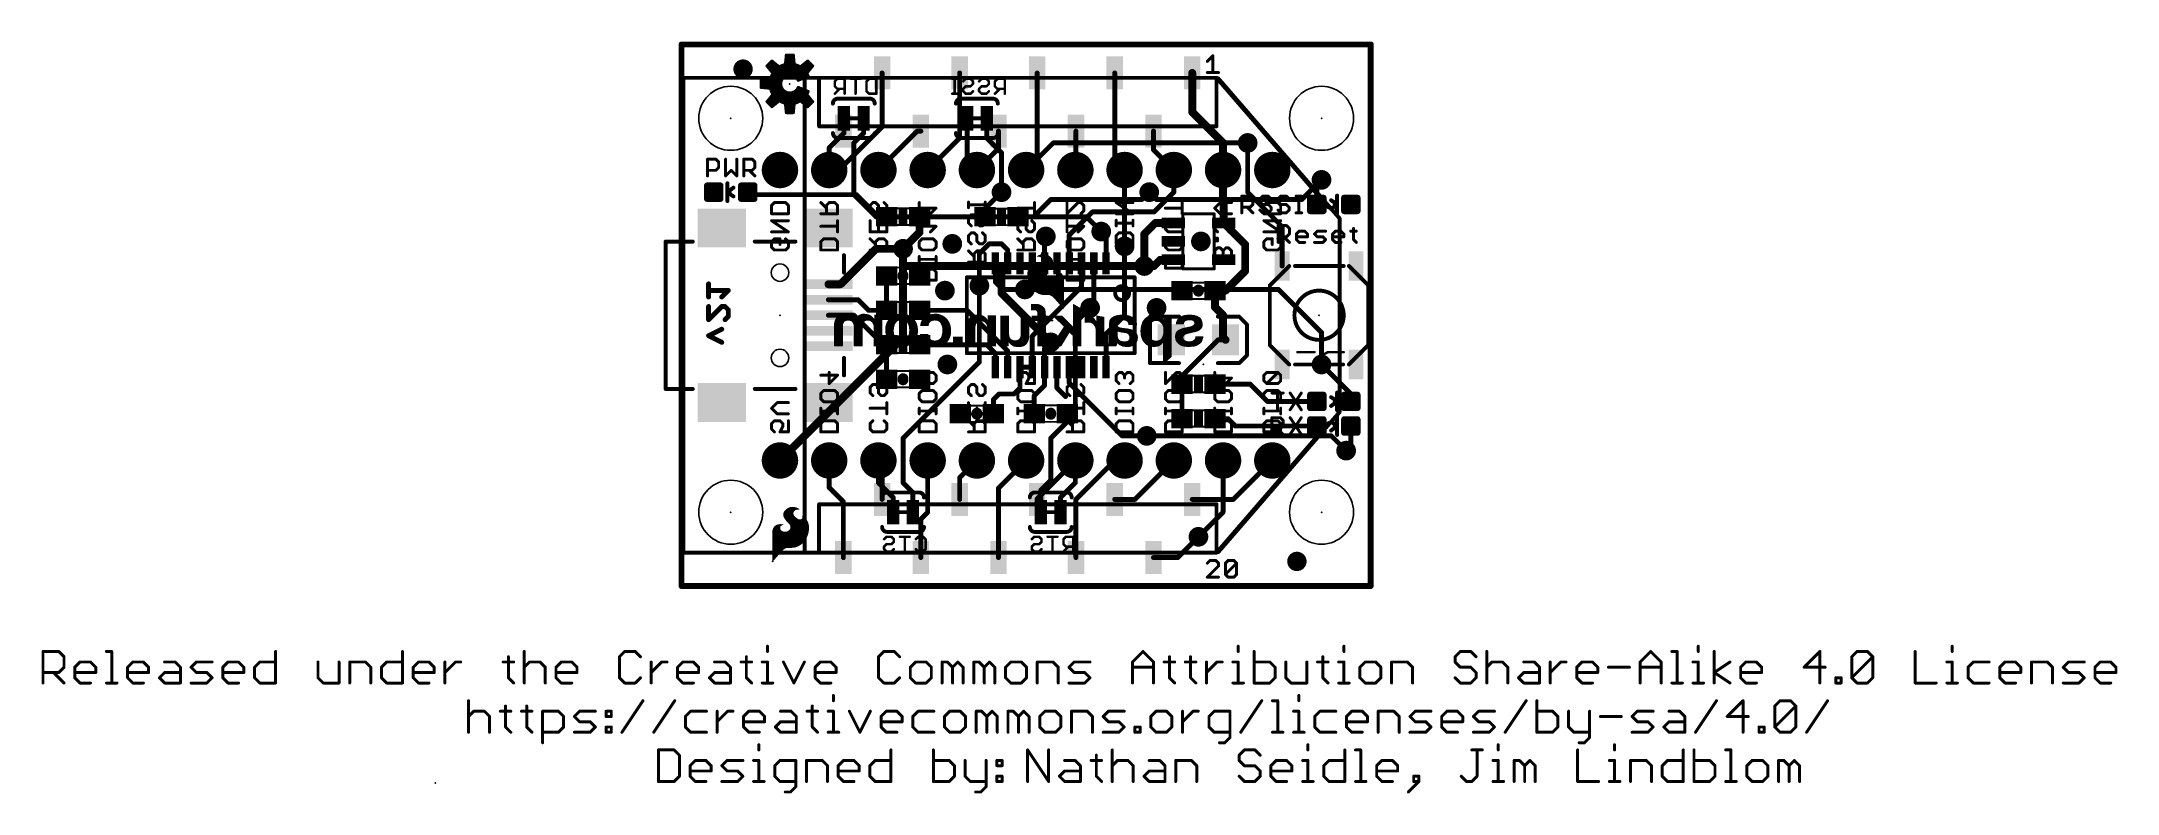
# Model space of a CAD drawing. Extents: x -33 to 74, y -11 to 28.
import ezdxf

# ---------------------------------------------------------------- set-up
doc = ezdxf.new("R2010")
doc.units = 0
for name, color, linetype in [('1', 12, 'CONTINUOUS'), ('16', 132, 'CONTINUOUS'), ('17', 110, 'CONTINUOUS'), ('18', 110, 'CONTINUOUS'), ('20', 53, 'CONTINUOUS'), ('21', 41, 'CONTINUOUS'), ('22', 40, 'CONTINUOUS'), ('23', 53, 'CONTINUOUS'), ('24', 53, 'CONTINUOUS'), ('51', 53, 'CONTINUOUS')]:
    doc.layers.add(name, color=color, linetype=linetype)

# ---------------------------------------------------------------- blocks, each defined once
blk = doc.blocks.new('RECT')
blk.add_solid([(-0.5, -0.5), (0.5, -0.5), (-0.5, 0.5), (0.5, 0.5)])
blk = doc.blocks.new('RECT160000X160000R30')
at = {"const_width": 0.15}
blk.add_lwpolyline([(0.425, -0.35), (0.425, 0.35, 0.4142), (0.35, 0.425), (-0.35, 0.425, 0.4142), (-0.425, 0.35), (-0.425, -0.35, 0.4142), (-0.35, -0.425), (0.35, -0.425, 0.4142)], format="xyb", close=True, dxfattribs=at)
blk.add_solid([(-0.3754, -0.3754), (0.3754, -0.3754), (-0.3754, 0.3754), (0.3754, 0.3754)])
blk = doc.blocks.new('PIE')
at = {"const_width": 0.5}
blk.add_lwpolyline([(0, -0.25, 1), (0, 0.25, 1), (0, -0.25)], format="xyb", dxfattribs=at)
blk = doc.blocks.new('ROUNDP')
at = {"const_width": 0.5}
blk.add_lwpolyline([(0, -0.25, 1), (0, 0.25, 1), (0, -0.25)], format="xyb", dxfattribs=at)
blk = doc.blocks.new('ROUNDV')
at = {"const_width": 0.5}
blk.add_lwpolyline([(0, -0.25, 1), (0, 0.25, 1), (0, -0.25)], format="xyb", dxfattribs=at)

msp = doc.modelspace()

# ---------------------------------------------------------------- linework, layer by layer
at = {"layer": '1'}
for points, const_width in [([(0, 27.94), (35.56, 27.94)], 0.3048), ([(0, 0), (0, 27.94)], 0.3048), ([(35.56, 27.94), (35.56, 0)], 0.3048), ([(10.35, 26.47), (10.35, 23.685)], 0.254), ([(14.35, 26.47), (14.35, 23.113)], 0.254), ([(18.35, 26.47), (18.35, 22.033)], 0.254), ([(22.35, 26.47), (22.35, 21.973)], 0.254), ([(26.35, 26.47), (26.35, 24.45)], 0.4064), ([(27.94, 22.86), (26.35, 24.45)], 0.4064), ([(8.128, 21.463), (10.35, 23.685)], 0.254), ([(10.16, 21.463), (12.167, 23.47)], 0.254), ([(12.35, 23.47), (12.167, 23.47)], 0.254), ([(16.35, 23.47), (16.35, 22.573)], 0.254), ([(20.35, 23.47), (20.35, 21.493)], 0.254), ([(24.35, 23.47), (24.35, 22.513)], 0.254), ([(12.7, 21.463), (14.35, 23.113)], 0.254), ([(16.35, 22.573), (15.24, 21.463)], 0.254), ([(24.35, 22.513), (25.4, 21.463)], 0.254), ([(27.94, 21.463), (27.94, 22.86)], 0.4064), ([(29.21, 20.32), (29.21, 22.86)], 0.254), ([(7.62, 21.463), (8.128, 21.463)], 0.254), ([(18.35, 22.033), (17.78, 21.463)], 0.254), ([(20.35, 21.493), (20.32, 21.463)], 0.254), ([(22.35, 21.973), (22.86, 21.463)], 0.254), ([(25.4, 20.32), (25.4, 21.463)], 0.254), ([(27.94, 21.463), (27.94, 19.939)], 0.4064), ([(3.544, 20.193), (3.417, 20.32)], 0.254), ([(15.66, 19.47), (16.51, 20.32)], 0.254), ([(23.749, 19.939), (24.13, 20.32)], 0.254), ([(24.384, 19.304), (25.4, 20.32)], 0.254), ([(30.988, 18.542), (29.21, 20.32)], 0.254), ([(32.778, 20.713), (33.02, 20.955)], 0.254), ([(32.778, 19.685), (32.778, 20.713)], 0.254), ([(9.017, 20.193), (3.544, 20.193)], 0.254), ([(10.16, 19.05), (9.017, 20.193)], 0.254), ([(15.66, 19.05), (15.66, 19.47)], 0.254), ([(18.161, 19.05), (19.05, 19.939)], 0.254), ([(19.05, 19.939), (23.749, 19.939)], 0.254), ([(20.0025, 18.0975), (21.209, 19.304)], 0.254), ([(21.209, 19.304), (24.384, 19.304)], 0.254), ([(27.9701, 19.9089), (27.94, 19.939)], 0.4064), ([(27.9701, 18.73), (27.9701, 19.9089)], 0.4064), ([(10.58, 19.05), (10.16, 19.05)], 0.254), ([(12.28, 18.249), (11.43, 17.399)], 0.4064), ([(12.28, 19.05), (12.28, 18.249)], 0.4064), ([(17.36, 19.05), (18.161, 19.05)], 0.254), ([(20.0025, 16.6497), (20.0025, 18.0975)], 0.254), ([(21.9075, 18.034), (21.6535, 18.288)], 0.254), ([(24.445, 18.73), (23.876, 18.161)], 0.4064), ([(23.876, 18.161), (23.876, 16.51)], 0.4064), ([(25.3699, 18.73), (24.445, 18.73)], 0.4064), ([(27.9701, 18.73), (29.083, 17.6171)], 0.4064), ([(30.988, 16.51), (30.988, 18.542)], 0.254), ([(8.204, 15.57), (10.033, 17.399)], 0.4064), ([(10.033, 17.399), (11.43, 17.399)], 0.4064), ([(15.875, 17.653), (15.367, 17.145)], 0.254), ([(15.367, 17.145), (15.367, 15.494)], 0.254), ([(16.51, 17.653), (15.875, 17.653)], 0.254), ([(16.8275, 17.3355), (16.51, 17.653)], 0.254), ([(16.8275, 16.6497), (16.8275, 17.3355)], 0.254), ([(18.7325, 17.9705), (18.796, 18.034)], 0.254), ([(18.7325, 16.6497), (18.7325, 17.9705)], 0.254), ([(21.9075, 16.6497), (21.9075, 18.034)], 0.254), ([(22.86, 13.97), (22.86, 17.526)], 0.254), ([(29.083, 17.6171), (29.083, 16.256)], 0.4064), ([(10.58, 16.002), (10.58, 14.224)], 0.254), ([(16.1925, 16.6497), (16.1925, 15.6845)], 0.254), ([(18.7325, 16.6497), (18.7325, 15.6845)], 0.254), ([(20.6375, 16.6497), (20.6375, 15.4305)], 0.254), ([(21.2725, 16.6497), (21.2725, 14.5415)], 0.254), ([(23.876, 16.51), (24.379, 16.51)], 0.4064), ([(24.379, 16.51), (24.699, 16.83)], 0.4064), ([(24.699, 16.83), (25.3699, 16.83)], 0.4064), ([(29.083, 16.256), (28.067, 15.24)], 0.4064), ([(7.58, 15.57), (8.204, 15.57)], 0.4064), ([(16.1925, 15.6845), (16.5735, 15.3035)], 0.254), ([(17.7165, 15.3035), (16.5735, 15.3035)], 0.254), ([(20.6375, 15.4305), (18.0975, 12.8905)], 0.254), ([(27.52, 15.24), (27.52, 14.39)], 0.4064), ([(28.067, 15.24), (27.52, 15.24)], 0.4064), ([(7.58, 14.77), (9.106, 14.77)], 0.254), ([(7.58, 13.97), (8.89, 13.97)], 0.254), ([(10.414, 12.446), (8.89, 13.97)], 0.254), ([(9.106, 14.77), (9.652, 14.224)], 0.254), ([(10.58, 14.224), (9.652, 14.224)], 0.254), ([(12.28, 14.224), (14.732, 14.224)], 0.254), ([(16.8275, 12.1285), (14.732, 14.224)], 0.254), ([(21.2725, 14.5415), (21.082, 14.351)], 0.254), ([(21.9075, 13.0175), (22.86, 13.97)], 0.254), ([(27.52, 14.39), (27.94, 13.97)], 0.4064), ([(27.94, 13.97), (27.94, 12.83)], 0.4064), ([(18.0975, 11.2903), (18.0975, 12.8905)], 0.254), ([(21.9075, 11.2903), (21.9075, 13.0175)], 0.254), ([(27.94, 12.83), (28.07, 12.7)], 0.4064), ([(10.58, 12.446), (10.414, 12.446)], 0.254), ([(10.58, 10.668), (10.58, 12.446)], 0.254), ([(12.28, 12.446), (15.748, 12.446)], 0.254), ([(16.1925, 12.0015), (15.748, 12.446)], 0.254), ([(16.1925, 11.2903), (16.1925, 12.0015)], 0.254), ([(16.8275, 11.2903), (16.8275, 12.1285)], 0.254), ([(18.7325, 12.2555), (19.05, 12.573)], 0.254), ([(18.7325, 11.2903), (18.7325, 12.2555)], 0.254), ([(25.82, 10.834), (27.686, 12.7)], 0.254), ([(28.07, 12.7), (27.686, 12.7)], 0.254), ([(17.4625, 11.2903), (17.4625, 10.2235)], 0.254), ([(18.0975, 11.2903), (17.4625, 11.2903)], 0.254), ([(18.7325, 11.2903), (18.7325, 10.3505)], 0.254), ([(19.3675, 11.2903), (19.3675, 10.2235)], 0.254), ([(20.0025, 11.2903), (20.0025, 10.4775)], 0.254), ([(25.82, 10.414), (25.82, 10.834)], 0.254), ([(33.02, 11.43), (34.532, 9.918)], 0.254), ([(16.09, 9.613), (16.383, 9.906)], 0.254), ([(16.09, 8.89), (16.09, 9.613)], 0.254), ([(16.383, 9.906), (17.145, 9.906)], 0.254), ([(17.145, 9.906), (17.4625, 10.2235)], 0.254), ([(18.7325, 10.3505), (18.2, 9.818)], 0.254), ([(18.2, 8.89), (18.2, 9.818)], 0.254), ([(19.3675, 10.2235), (19.812, 9.779)], 0.254), ([(20.0025, 10.4775), (22.733, 7.747)], 0.254), ([(25.82, 10.414), (25.82, 8.636)], 0.254), ([(27.52, 10.414), (29.337, 10.414)], 0.254), ([(30.226, 9.525), (29.337, 10.414)], 0.254), ([(30.226, 9.525), (32.778, 9.525)], 0.254), ([(34.532, 9.525), (34.532, 9.918)], 0.254), ([(27.52, 8.636), (28.194, 8.636)], 0.254), ([(28.575, 8.255), (28.194, 8.636)], 0.254), ([(22.733, 7.747), (24.003, 7.747)], 0.254), ([(28.575, 8.255), (32.778, 8.255)], 0.254), ([(34.532, 8.255), (34.532, 7.227)], 0.254), ([(7.62, 6.477), (7.62, 5.08)], 0.254), ([(10.35, 6.287), (10.16, 6.477)], 0.254), ([(12.7, 6.477), (12.7, 3.81)], 0.254), ([(14.35, 5.587), (15.24, 6.477)], 0.254), ([(16.35, 5.047), (17.78, 6.477)], 0.254), ([(18.35, 4.507), (20.32, 6.477)], 0.254), ([(20.35, 4.475), (22.352, 6.477)], 0.254), ([(22.352, 6.477), (22.86, 6.477)], 0.254), ([(23.393, 4.47), (25.4, 6.477)], 0.254), ([(28.473, 4.47), (30.48, 6.477)], 0.254), ([(34.532, 7.227), (34.29, 6.985)], 0.254), ([(10.35, 4.47), (10.35, 6.287)], 0.254), ([(14.35, 4.47), (14.35, 5.587)], 0.254), ([(8.35, 4.35), (7.62, 5.08)], 0.254), ([(8.35, 1.47), (8.35, 4.35)], 0.254), ([(16.35, 1.47), (16.35, 5.047)], 0.254), ([(18.35, 4.47), (18.35, 4.507)], 0.254), ([(20.35, 1.47), (20.35, 4.475)], 0.254), ([(22.35, 4.47), (23.393, 4.47)], 0.254), ([(26.35, 4.47), (28.473, 4.47)], 0.254), ([(12.35, 3.46), (12.7, 3.81)], 0.254), ([(12.35, 1.47), (12.35, 3.46)], 0.254), ([(25.6, 1.47), (26.67, 2.54)], 0.254), ([(24.35, 1.47), (25.6, 1.47)], 0.254), ([(35.56, 0), (0, 0)], 0.3048)]:
    msp.add_lwpolyline(points, dxfattribs=dict(at, const_width=const_width))
for points, const_width in [([(0, 28.0162, 1), (0, 27.8638)], 0.1524), ([(0.0762, 27.94, 1), (-0.0762, 27.94)], 0.1524), ([(35.6362, 27.94, 1), (35.4838, 27.94)], 0.1524), ([(35.56, 27.8638, 1), (35.56, 28.0162)], 0.1524), ([(10.4135, 26.47, 1), (10.2865, 26.47)], 0.127), ([(14.4135, 26.47, 1), (14.2865, 26.47)], 0.127), ([(18.4135, 26.47, 1), (18.2865, 26.47)], 0.127), ([(22.4135, 26.47, 1), (22.2865, 26.47)], 0.127), ([(26.4516, 26.47, 1), (26.2484, 26.47)], 0.2032), ([(26.4218, 24.5218, 1), (26.2782, 24.3782)], 0.2032), ([(10.2865, 23.685, 1), (10.4135, 23.685)], 0.127), ([(10.3949, 23.6401, 1), (10.3051, 23.7299)], 0.127), ([(12.167, 23.5335, 1), (12.167, 23.4065)], 0.127), ([(12.2119, 23.4251, 1), (12.1221, 23.5149)], 0.127), ([(12.35, 23.4065, 1), (12.35, 23.5335)], 0.127), ([(16.4135, 23.47, 1), (16.2865, 23.47)], 0.127), ([(20.4135, 23.47, 1), (20.2865, 23.47)], 0.127), ([(24.4135, 23.47, 1), (24.2865, 23.47)], 0.127), ([(26.2484, 24.45, 1), (26.4516, 24.45)], 0.2032), ([(14.2865, 23.113, 1), (14.4135, 23.113)], 0.127), ([(14.3949, 23.0681, 1), (14.3051, 23.1579)], 0.127), ([(16.2865, 22.573, 1), (16.4135, 22.573)], 0.127), ([(16.3949, 22.5281, 1), (16.3051, 22.6179)], 0.127), ([(24.3949, 22.5579, 1), (24.3051, 22.4681)], 0.127), ([(24.2865, 22.513, 1), (24.4135, 22.513)], 0.127), ([(28.0416, 22.86, 1), (27.8384, 22.86)], 0.2032), ([(27.8682, 22.7882, 1), (28.0118, 22.9318)], 0.2032), ([(29.2735, 22.86, 1), (29.1465, 22.86)], 0.127), ([(7.62, 21.5265, 1), (7.62, 21.3995)], 0.127), ([(8.0831, 21.5079, 1), (8.1729, 21.4181)], 0.127), ([(8.128, 21.3995, 1), (8.128, 21.5265)], 0.127), ([(10.1151, 21.5079, 1), (10.2049, 21.4181)], 0.127), ([(12.6551, 21.5079, 1), (12.7449, 21.4181)], 0.127), ([(15.1951, 21.5079, 1), (15.2849, 21.4181)], 0.127), ([(17.7351, 21.5079, 1), (17.8249, 21.4181)], 0.127), ([(18.2865, 22.033, 1), (18.4135, 22.033)], 0.127), ([(18.3949, 21.9881, 1), (18.3051, 22.0779)], 0.127), ([(20.2751, 21.5079, 1), (20.3649, 21.4181)], 0.127), ([(20.2865, 21.493, 1), (20.4135, 21.493)], 0.127), ([(20.3949, 21.4481, 1), (20.3051, 21.5379)], 0.127), ([(22.3949, 22.0179, 1), (22.3051, 21.9281)], 0.127), ([(22.2865, 21.973, 1), (22.4135, 21.973)], 0.127), ([(22.8151, 21.4181, 1), (22.9049, 21.5079)], 0.127), ([(25.4635, 21.463, 1), (25.3365, 21.463)], 0.127), ([(25.3551, 21.4181, 1), (25.4449, 21.5079)], 0.127), ([(28.0416, 21.463, 1), (27.8384, 21.463)], 0.2032), ([(27.8384, 21.463, 1), (28.0416, 21.463)], 0.2032), ([(3.4619, 20.3649, 1), (3.3721, 20.2751)], 0.127), ([(16.5549, 20.2751, 1), (16.4651, 20.3649)], 0.127), ([(24.1749, 20.2751, 1), (24.0851, 20.3649)], 0.127), ([(25.3365, 20.32, 1), (25.4635, 20.32)], 0.127), ([(25.4449, 20.2751, 1), (25.3551, 20.3649)], 0.127), ([(29.2549, 20.3649, 1), (29.1651, 20.2751)], 0.127), ([(29.1465, 20.32, 1), (29.2735, 20.32)], 0.127), ([(32.8415, 20.713, 1), (32.7145, 20.713)], 0.127), ([(32.7331, 20.7579, 1), (32.8229, 20.6681)], 0.127), ([(33.0649, 20.9101, 1), (32.9751, 20.9999)], 0.127), ([(3.544, 20.2565, 1), (3.544, 20.1295)], 0.127), ([(3.4991, 20.1481, 1), (3.5889, 20.2379)], 0.127), ([(9.0619, 20.2379, 1), (8.9721, 20.1481)], 0.127), ([(9.017, 20.1295, 1), (9.017, 20.2565)], 0.127), ([(15.7235, 19.47, 1), (15.5965, 19.47)], 0.127), ([(15.6151, 19.5149, 1), (15.7049, 19.4251)], 0.127), ([(19.05, 20.0025, 1), (19.05, 19.8755)], 0.127), ([(19.0949, 19.8941, 1), (19.0051, 19.9839)], 0.127), ([(21.209, 19.3675, 1), (21.209, 19.2405)], 0.127), ([(21.2539, 19.2591, 1), (21.1641, 19.3489)], 0.127), ([(23.7041, 19.9839, 1), (23.7939, 19.8941)], 0.127), ([(23.749, 19.8755, 1), (23.749, 20.0025)], 0.127), ([(24.3391, 19.3489, 1), (24.4289, 19.2591)], 0.127), ([(24.384, 19.2405, 1), (24.384, 19.3675)], 0.127), ([(27.8384, 19.939, 1), (28.0416, 19.939)], 0.2032), ([(28.0118, 20.0108, 1), (27.8682, 19.8672)], 0.2032), ([(28.0717, 19.9089, 1), (27.8685, 19.9089)], 0.2032), ([(27.8983, 19.8371, 1), (28.0419, 19.9807)], 0.2032), ([(32.7145, 19.685, 1), (32.8415, 19.685)], 0.127), ([(10.16, 19.1135, 1), (10.16, 18.9865)], 0.127), ([(10.1151, 19.0051, 1), (10.2049, 19.0949)], 0.127), ([(10.58, 18.9865, 1), (10.58, 19.1135)], 0.127), ([(12.3816, 19.05, 1), (12.1784, 19.05)], 0.2032), ([(12.1784, 18.249, 1), (12.3816, 18.249)], 0.2032), ([(12.3518, 18.1772, 1), (12.2082, 18.3208)], 0.2032), ([(15.5965, 19.05, 1), (15.7235, 19.05)], 0.127), ([(17.36, 19.1135, 1), (17.36, 18.9865)], 0.127), ([(18.1161, 19.0949, 1), (18.2059, 19.0051)], 0.127), ([(18.161, 18.9865, 1), (18.161, 19.1135)], 0.127), ([(20.066, 18.0975, 1), (19.939, 18.0975)], 0.127), ([(21.6984, 18.3329, 1), (21.6086, 18.2431)], 0.127), ([(23.9776, 18.161, 1), (23.7744, 18.161)], 0.2032), ([(23.8042, 18.2328, 1), (23.9478, 18.0892)], 0.2032), ([(24.445, 18.8316, 1), (24.445, 18.6284)], 0.2032), ([(24.5168, 18.6582, 1), (24.3732, 18.8018)], 0.2032), ([(25.3699, 18.6284, 1), (25.3699, 18.8316)], 0.2032), ([(27.8685, 18.73, 1), (28.0717, 18.73)], 0.2032), ([(28.0419, 18.8018, 1), (27.8983, 18.6582)], 0.2032), ([(31.0515, 18.542, 1), (30.9245, 18.542)], 0.127), ([(30.9431, 18.4971, 1), (31.0329, 18.5869)], 0.127), ([(10.033, 17.5006, 1), (10.033, 17.2974)], 0.2032), ([(10.1048, 17.3272, 1), (9.9612, 17.4708)], 0.2032), ([(11.3582, 17.4708, 1), (11.5018, 17.3272)], 0.2032), ([(11.43, 17.2974, 1), (11.43, 17.5006)], 0.2032), ([(15.4305, 17.145, 1), (15.3035, 17.145)], 0.127), ([(15.3221, 17.1899, 1), (15.4119, 17.1001)], 0.127), ([(15.875, 17.7165, 1), (15.875, 17.5895)], 0.127), ([(15.9199, 17.6081, 1), (15.8301, 17.6979)], 0.127), ([(16.5549, 17.6979, 1), (16.4651, 17.6081)], 0.127), ([(16.51, 17.5895, 1), (16.51, 17.7165)], 0.127), ([(16.891, 17.3355, 1), (16.764, 17.3355)], 0.127), ([(16.7826, 17.2906, 1), (16.8724, 17.3804)], 0.127), ([(18.796, 17.9705, 1), (18.669, 17.9705)], 0.127), ([(18.6876, 18.0154, 1), (18.7774, 17.9256)], 0.127), ([(18.8409, 17.9891, 1), (18.7511, 18.0789)], 0.127), ([(19.9576, 18.1424, 1), (20.0474, 18.0526)], 0.127), ([(21.971, 18.034, 1), (21.844, 18.034)], 0.127), ([(21.8626, 17.9891, 1), (21.9524, 18.0789)], 0.127), ([(22.9235, 17.526, 1), (22.7965, 17.526)], 0.127), ([(29.1846, 17.6171, 1), (28.9814, 17.6171)], 0.2032), ([(29.0112, 17.5453, 1), (29.1548, 17.6889)], 0.2032), ([(10.6435, 16.002, 1), (10.5165, 16.002)], 0.127), ([(16.256, 16.6497, 1), (16.129, 16.6497)], 0.127), ([(16.764, 16.6497, 1), (16.891, 16.6497)], 0.127), ([(18.796, 16.6497, 1), (18.669, 16.6497)], 0.127), ([(18.669, 16.6497, 1), (18.796, 16.6497)], 0.127), ([(19.939, 16.6497, 1), (20.066, 16.6497)], 0.127), ([(20.701, 16.6497, 1), (20.574, 16.6497)], 0.127), ([(21.336, 16.6497, 1), (21.209, 16.6497)], 0.127), ([(21.844, 16.6497, 1), (21.971, 16.6497)], 0.127), ([(23.876, 16.6116, 1), (23.876, 16.4084)], 0.2032), ([(23.7744, 16.51, 1), (23.9776, 16.51)], 0.2032), ([(24.3072, 16.5818, 1), (24.4508, 16.4382)], 0.2032), ([(24.379, 16.4084, 1), (24.379, 16.6116)], 0.2032), ([(24.699, 16.9316, 1), (24.699, 16.7284)], 0.2032), ([(24.7708, 16.7582, 1), (24.6272, 16.9018)], 0.2032), ([(25.3699, 16.7284, 1), (25.3699, 16.9316)], 0.2032), ([(28.9814, 16.256, 1), (29.1846, 16.256)], 0.2032), ([(29.1548, 16.1842, 1), (29.0112, 16.3278)], 0.2032), ([(30.9245, 16.51, 1), (31.0515, 16.51)], 0.127), ([(7.58, 15.6716, 1), (7.58, 15.4684)], 0.2032), ([(8.1322, 15.6418, 1), (8.2758, 15.4982)], 0.2032), ([(8.204, 15.4684, 1), (8.204, 15.6716)], 0.2032), ([(15.3035, 15.494, 1), (15.4305, 15.494)], 0.127), ([(16.2374, 15.7294, 1), (16.1476, 15.6396)], 0.127), ([(16.129, 15.6845, 1), (16.256, 15.6845)], 0.127), ([(16.5735, 15.367, 1), (16.5735, 15.24)], 0.127), ([(16.5286, 15.2586, 1), (16.6184, 15.3484)], 0.127), ([(17.7165, 15.24, 1), (17.7165, 15.367)], 0.127), ([(18.669, 15.6845, 1), (18.796, 15.6845)], 0.127), ([(20.574, 15.4305, 1), (20.701, 15.4305)], 0.127), ([(20.6824, 15.3856, 1), (20.5926, 15.4754)], 0.127), ([(27.6216, 15.24, 1), (27.4184, 15.24)], 0.2032), ([(27.52, 15.3416, 1), (27.52, 15.1384)], 0.2032), ([(27.9952, 15.3118, 1), (28.1388, 15.1682)], 0.2032), ([(28.067, 15.1384, 1), (28.067, 15.3416)], 0.2032), ([(7.58, 14.8335, 1), (7.58, 14.7065)], 0.127), ([(7.58, 14.0335, 1), (7.58, 13.9065)], 0.127), ([(8.9349, 14.0149, 1), (8.8451, 13.9251)], 0.127), ([(8.89, 13.9065, 1), (8.89, 14.0335)], 0.127), ([(9.1509, 14.8149, 1), (9.0611, 14.7251)], 0.127), ([(9.106, 14.7065, 1), (9.106, 14.8335)], 0.127), ([(9.652, 14.2875, 1), (9.652, 14.1605)], 0.127), ([(9.6071, 14.1791, 1), (9.6969, 14.2689)], 0.127), ([(10.5165, 14.224, 1), (10.6435, 14.224)], 0.127), ([(10.58, 14.1605, 1), (10.58, 14.2875)], 0.127), ([(12.28, 14.2875, 1), (12.28, 14.1605)], 0.127), ([(14.7769, 14.2689, 1), (14.6871, 14.1791)], 0.127), ([(14.732, 14.1605, 1), (14.732, 14.2875)], 0.127), ([(21.0371, 14.3959, 1), (21.1269, 14.3061)], 0.127), ([(21.209, 14.5415, 1), (21.336, 14.5415)], 0.127), ([(21.3174, 14.4966, 1), (21.2276, 14.5864)], 0.127), ([(22.7965, 13.97, 1), (22.9235, 13.97)], 0.127), ([(22.9049, 13.9251, 1), (22.8151, 14.0149)], 0.127), ([(27.4184, 14.39, 1), (27.6216, 14.39)], 0.2032), ([(27.5918, 14.4618, 1), (27.4482, 14.3182)], 0.2032), ([(28.0416, 13.97, 1), (27.8384, 13.97)], 0.2032), ([(27.8682, 13.8982, 1), (28.0118, 14.0418)], 0.2032), ([(18.161, 12.8905, 1), (18.034, 12.8905)], 0.127), ([(18.0526, 12.9354, 1), (18.1424, 12.8456)], 0.127), ([(21.971, 13.0175, 1), (21.844, 13.0175)], 0.127), ([(21.8626, 13.0624, 1), (21.9524, 12.9726)], 0.127), ([(27.8384, 12.83, 1), (28.0416, 12.83)], 0.2032), ([(28.0118, 12.9018, 1), (27.8682, 12.7582)], 0.2032), ([(27.9982, 12.6282, 1), (28.1418, 12.7718)], 0.2032), ([(10.414, 12.5095, 1), (10.414, 12.3825)], 0.127), ([(10.3691, 12.4011, 1), (10.4589, 12.4909)], 0.127), ([(10.6435, 12.446, 1), (10.5165, 12.446)], 0.127), ([(10.58, 12.3825, 1), (10.58, 12.5095)], 0.127), ([(12.28, 12.5095, 1), (12.28, 12.3825)], 0.127), ([(15.7929, 12.4909, 1), (15.7031, 12.4011)], 0.127), ([(15.748, 12.3825, 1), (15.748, 12.5095)], 0.127), ([(16.256, 12.0015, 1), (16.129, 12.0015)], 0.127), ([(16.1476, 11.9566, 1), (16.2374, 12.0464)], 0.127), ([(16.891, 12.1285, 1), (16.764, 12.1285)], 0.127), ([(16.7826, 12.0836, 1), (16.8724, 12.1734)], 0.127), ([(18.796, 12.2555, 1), (18.669, 12.2555)], 0.127), ([(18.6876, 12.3004, 1), (18.7774, 12.2106)], 0.127), ([(19.0949, 12.5281, 1), (19.0051, 12.6179)], 0.127), ([(27.686, 12.7635, 1), (27.686, 12.6365)], 0.127), ([(27.7309, 12.6551, 1), (27.6411, 12.7449)], 0.127), ([(28.07, 12.6365, 1), (28.07, 12.7635)], 0.127), ([(10.5165, 10.668, 1), (10.6435, 10.668)], 0.127), ([(16.129, 11.2903, 1), (16.256, 11.2903)], 0.127), ([(16.764, 11.2903, 1), (16.891, 11.2903)], 0.127), ([(17.526, 11.2903, 1), (17.399, 11.2903)], 0.127), ([(17.4625, 11.3538, 1), (17.4625, 11.2268)], 0.127), ([(18.034, 11.2903, 1), (18.161, 11.2903)], 0.127), ([(18.0975, 11.2268, 1), (18.0975, 11.3538)], 0.127), ([(18.796, 11.2903, 1), (18.669, 11.2903)], 0.127), ([(18.669, 11.2903, 1), (18.796, 11.2903)], 0.127), ([(19.431, 11.2903, 1), (19.304, 11.2903)], 0.127), ([(20.066, 11.2903, 1), (19.939, 11.2903)], 0.127), ([(21.844, 11.2903, 1), (21.971, 11.2903)], 0.127), ([(25.8835, 10.834, 1), (25.7565, 10.834)], 0.127), ([(25.7751, 10.8789, 1), (25.8649, 10.7891)], 0.127), ([(33.0649, 11.4749, 1), (32.9751, 11.3851)], 0.127), ([(16.1535, 9.613, 1), (16.0265, 9.613)], 0.127), ([(16.0451, 9.6579, 1), (16.1349, 9.5681)], 0.127), ([(16.383, 9.9695, 1), (16.383, 9.8425)], 0.127), ([(16.4279, 9.8611, 1), (16.3381, 9.9509)], 0.127), ([(17.1001, 9.9509, 1), (17.1899, 9.8611)], 0.127), ([(17.145, 9.8425, 1), (17.145, 9.9695)], 0.127), ([(17.399, 10.2235, 1), (17.526, 10.2235)], 0.127), ([(17.5074, 10.1786, 1), (17.4176, 10.2684)], 0.127), ([(18.2635, 9.818, 1), (18.1365, 9.818)], 0.127), ([(18.1551, 9.8629, 1), (18.2449, 9.7731)], 0.127), ([(18.669, 10.3505, 1), (18.796, 10.3505)], 0.127), ([(18.7774, 10.3056, 1), (18.6876, 10.3954)], 0.127), ([(19.4124, 10.2684, 1), (19.3226, 10.1786)], 0.127), ([(19.304, 10.2235, 1), (19.431, 10.2235)], 0.127), ([(19.7671, 9.7341, 1), (19.8569, 9.8239)], 0.127), ([(20.0474, 10.5224, 1), (19.9576, 10.4326)], 0.127), ([(19.939, 10.4775, 1), (20.066, 10.4775)], 0.127), ([(25.8835, 10.414, 1), (25.7565, 10.414)], 0.127), ([(25.7565, 10.414, 1), (25.8835, 10.414)], 0.127), ([(27.52, 10.4775, 1), (27.52, 10.3505)], 0.127), ([(29.3819, 10.4589, 1), (29.2921, 10.3691)], 0.127), ([(29.337, 10.3505, 1), (29.337, 10.4775)], 0.127), ([(30.226, 9.5885, 1), (30.226, 9.4615)], 0.127), ([(32.778, 9.4615, 1), (32.778, 9.5885)], 0.127), ([(34.5955, 9.918, 1), (34.4685, 9.918)], 0.127), ([(34.4871, 9.8731, 1), (34.5769, 9.9629)], 0.127), ([(16.0265, 8.89, 1), (16.1535, 8.89)], 0.127), ([(18.1365, 8.89, 1), (18.2635, 8.89)], 0.127), ([(25.7565, 8.636, 1), (25.8835, 8.636)], 0.127), ([(27.52, 8.6995, 1), (27.52, 8.5725)], 0.127), ([(28.2389, 8.6809, 1), (28.1491, 8.5911)], 0.127), ([(28.194, 8.5725, 1), (28.194, 8.6995)], 0.127), ([(30.1811, 9.4801, 1), (30.2709, 9.5699)], 0.127), ([(34.4685, 9.525, 1), (34.5955, 9.525)], 0.127), ([(22.733, 7.8105, 1), (22.733, 7.6835)], 0.127), ([(22.6881, 7.7021, 1), (22.7779, 7.7919)], 0.127), ([(24.003, 7.6835, 1), (24.003, 7.8105)], 0.127), ([(28.575, 8.3185, 1), (28.575, 8.1915)], 0.127), ([(28.5301, 8.2101, 1), (28.6199, 8.2999)], 0.127), ([(32.778, 8.1915, 1), (32.778, 8.3185)], 0.127), ([(34.5955, 8.255, 1), (34.4685, 8.255)], 0.127), ([(7.6835, 6.477, 1), (7.5565, 6.477)], 0.127), ([(10.2049, 6.5219, 1), (10.1151, 6.4321)], 0.127), ([(12.7635, 6.477, 1), (12.6365, 6.477)], 0.127), ([(15.2849, 6.4321, 1), (15.1951, 6.5219)], 0.127), ([(17.8249, 6.4321, 1), (17.7351, 6.5219)], 0.127), ([(20.3649, 6.4321, 1), (20.2751, 6.5219)], 0.127), ([(22.352, 6.5405, 1), (22.352, 6.4135)], 0.127), ([(22.3969, 6.4321, 1), (22.3071, 6.5219)], 0.127), ([(22.86, 6.4135, 1), (22.86, 6.5405)], 0.127), ([(25.4449, 6.4321, 1), (25.3551, 6.5219)], 0.127), ([(30.5249, 6.4321, 1), (30.4351, 6.5219)], 0.127), ([(34.2451, 7.0299, 1), (34.3349, 6.9401)], 0.127), ([(34.4685, 7.227, 1), (34.5955, 7.227)], 0.127), ([(34.5769, 7.1821, 1), (34.4871, 7.2719)], 0.127), ([(10.4135, 6.287, 1), (10.2865, 6.287)], 0.127), ([(10.3051, 6.2421, 1), (10.3949, 6.3319)], 0.127), ([(14.4135, 5.587, 1), (14.2865, 5.587)], 0.127), ([(14.3051, 5.6319, 1), (14.3949, 5.5421)], 0.127), ([(7.6649, 5.1249, 1), (7.5751, 5.0351)], 0.127), ([(7.5565, 5.08, 1), (7.6835, 5.08)], 0.127), ([(8.4135, 4.35, 1), (8.2865, 4.35)], 0.127), ([(8.3051, 4.3051, 1), (8.3949, 4.3949)], 0.127), ([(10.2865, 4.47, 1), (10.4135, 4.47)], 0.127), ([(14.2865, 4.47, 1), (14.4135, 4.47)], 0.127), ([(16.4135, 5.047, 1), (16.2865, 5.047)], 0.127), ([(16.3051, 5.0919, 1), (16.3949, 5.0021)], 0.127), ([(18.4135, 4.507, 1), (18.2865, 4.507)], 0.127), ([(18.3051, 4.5519, 1), (18.3949, 4.4621)], 0.127), ([(18.2865, 4.47, 1), (18.4135, 4.47)], 0.127), ([(20.4135, 4.475, 1), (20.2865, 4.475)], 0.127), ([(20.3051, 4.5199, 1), (20.3949, 4.4301)], 0.127), ([(22.35, 4.5335, 1), (22.35, 4.4065)], 0.127), ([(23.3481, 4.5149, 1), (23.4379, 4.4251)], 0.127), ([(23.393, 4.4065, 1), (23.393, 4.5335)], 0.127), ([(26.35, 4.5335, 1), (26.35, 4.4065)], 0.127), ([(28.4281, 4.5149, 1), (28.5179, 4.4251)], 0.127), ([(28.473, 4.4065, 1), (28.473, 4.5335)], 0.127), ([(12.4135, 3.46, 1), (12.2865, 3.46)], 0.127), ([(12.3051, 3.5049, 1), (12.3949, 3.4151)], 0.127), ([(12.6365, 3.81, 1), (12.7635, 3.81)], 0.127), ([(12.7449, 3.7651, 1), (12.6551, 3.8549)], 0.127), ([(26.7149, 2.4951, 1), (26.6251, 2.5849)], 0.127), ([(8.2865, 1.47, 1), (8.4135, 1.47)], 0.127), ([(12.2865, 1.47, 1), (12.4135, 1.47)], 0.127), ([(16.2865, 1.47, 1), (16.4135, 1.47)], 0.127), ([(20.2865, 1.47, 1), (20.4135, 1.47)], 0.127), ([(24.35, 1.5335, 1), (24.35, 1.4065)], 0.127), ([(25.5551, 1.5149, 1), (25.6449, 1.4251)], 0.127), ([(25.6, 1.4065, 1), (25.6, 1.5335)], 0.127), ([(0, 0.0762, 1), (0, -0.0762)], 0.1524), ([(-0.0762, 0, 1), (0.0762, 0)], 0.1524), ([(35.4838, 0, 1), (35.6362, 0)], 0.1524), ([(35.56, -0.0762, 1), (35.56, 0.0762)], 0.1524)]:
    msp.add_lwpolyline(points, format="xyb", dxfattribs=dict(at, const_width=const_width))
at = {"layer": '16'}
for points, const_width in [([(0, 27.94), (35.56, 27.94)], 0.3048), ([(0, 0), (0, 27.94)], 0.3048), ([(35.56, 27.94), (35.56, 0)], 0.3048), ([(8.382, 24.13), (8.382, 23.368)], 0.254), ([(9.271, 24.13), (8.509, 24.13)], 0.2032), ([(9.398, 24.13), (9.398, 23.368)], 0.254), ([(14.732, 24.13), (14.732, 21.971)], 0.254), ([(14.859, 24.13), (15.621, 24.13)], 0.2032), ([(15.748, 23.114), (15.748, 24.13)], 0.254), ([(8.382, 23.368), (7.62, 22.606)], 0.254), ([(7.62, 22.606), (7.62, 21.463)], 0.254), ([(9.398, 23.368), (8.89, 22.86)], 0.254), ([(8.89, 22.86), (8.89, 20.193)], 0.254), ([(16.51, 22.352), (15.748, 23.114)], 0.254), ([(19.177, 22.86), (17.78, 21.463)], 0.254), ([(29.21, 22.86), (19.177, 22.86)], 0.254), ([(14.732, 21.971), (15.24, 21.463)], 0.254), ([(16.51, 20.32), (16.51, 22.352)], 0.254), ([(22.86, 17.526), (22.86, 21.463)], 0.254), ([(24.13, 20.32), (24.511, 19.939)], 0.254), ([(32.004, 19.939), (33.02, 20.955)], 0.254), ([(8.89, 20.193), (10.033, 19.05)], 0.254), ([(24.511, 19.939), (32.004, 19.939)], 0.254), ([(20.8915, 19.05), (10.033, 19.05)], 0.254), ([(21.6535, 18.288), (20.8915, 19.05)], 0.254), ([(11.43, 16.51), (11.43, 17.399)], 0.4064), ([(11.43, 12.827), (11.43, 16.51)], 0.4064), ([(16.51, 16.51), (11.43, 16.51)], 0.4064), ([(16.51, 16.51), (23.876, 16.51)], 0.4064), ([(16.51, 15.113), (16.51, 16.51)], 0.4064), ([(1.397, 14.9118), (1.397, 15.5897)], 0.254), ([(2.4139, 15.2508), (1.397, 15.2508)], 0.254), ([(2.0749, 14.9118), (2.4139, 15.2508)], 0.254), ([(15.367, 15.494), (15.367, 11.557)], 0.254), ([(19.05, 12.573), (16.51, 15.113)], 0.4064), ([(17.7165, 15.3035), (30.7975, 15.3035)], 0.254), ([(33.02, 13.081), (30.7975, 15.3035)], 0.254), ([(1.397, 14.4203), (1.397, 13.7424)], 0.254), ([(1.397, 13.7424), (2.0749, 14.4203)], 0.254), ([(2.0749, 14.4203), (2.2444, 14.4203)], 0.254), ([(2.2444, 14.4203), (2.4139, 14.2508)], 0.254), ([(2.4139, 13.9119), (2.2444, 13.7424)], 0.254), ([(2.4139, 14.2508), (2.4139, 13.9119)], 0.254), ([(20.32, 13.589), (21.082, 14.351)], 0.254), ([(1.397, 12.912), (2.0749, 13.2509)], 0.254), ([(2.0749, 12.573), (1.397, 12.912)], 0.254), ([(5.08, 6.477), (11.43, 12.827)], 0.4064), ([(20.32, 13.589), (20.32, 8.89)], 0.254), ([(33.02, 11.43), (33.02, 13.081)], 0.254), ([(15.367, 11.557), (11.43, 7.62)], 0.254), ([(20.32, 8.89), (19.05, 7.62)], 0.254), ([(11.43, 7.62), (11.43, 5.334)], 0.254), ([(19.05, 7.62), (19.05, 5.461)], 0.254), ([(24.003, 7.747), (33.528, 7.747)], 0.254), ([(33.528, 7.747), (34.29, 6.985)], 0.254), ([(10.16, 5.334), (10.16, 6.477)], 0.254), ([(20.32, 5.334), (20.32, 6.477)], 0.254), ([(27.94, 3.81), (27.94, 6.477)], 0.254), ([(10.922, 4.572), (10.16, 5.334)], 0.254), ([(11.938, 4.826), (11.43, 5.334)], 0.254), ([(18.542, 4.953), (19.05, 5.461)], 0.254), ([(19.558, 4.572), (20.32, 5.334)], 0.254), ([(10.922, 3.81), (10.922, 4.572)], 0.254), ([(11.938, 3.81), (11.938, 4.826)], 0.254), ([(18.542, 3.81), (18.542, 4.953)], 0.254), ([(19.558, 3.81), (19.558, 4.572)], 0.254), ([(11.811, 3.81), (11.049, 3.81)], 0.2032), ([(18.669, 3.81), (19.431, 3.81)], 0.2032), ([(26.67, 2.54), (27.94, 3.81)], 0.254), ([(35.56, 0), (0, 0)], 0.3048)]:
    msp.add_lwpolyline(points, dxfattribs=dict(at, const_width=const_width))
for points, const_width in [([(0, 28.0162, 1), (0, 27.8638)], 0.1524), ([(0.0762, 27.94, 1), (-0.0762, 27.94)], 0.1524), ([(35.6362, 27.94, 1), (35.4838, 27.94)], 0.1524), ([(35.56, 27.8638, 1), (35.56, 28.0162)], 0.1524), ([(8.4455, 24.13, 1), (8.3185, 24.13)], 0.127), ([(8.509, 24.1808, 1), (8.509, 24.0792)], 0.1016), ([(9.271, 24.0792, 1), (9.271, 24.1808)], 0.1016), ([(9.4615, 24.13, 1), (9.3345, 24.13)], 0.127), ([(14.7955, 24.13, 1), (14.6685, 24.13)], 0.127), ([(14.859, 24.1808, 1), (14.859, 24.0792)], 0.1016), ([(15.621, 24.0792, 1), (15.621, 24.1808)], 0.1016), ([(15.8115, 24.13, 1), (15.6845, 24.13)], 0.127), ([(7.6835, 22.606, 1), (7.5565, 22.606)], 0.127), ([(7.5751, 22.6509, 1), (7.6649, 22.5611)], 0.127), ([(8.3185, 23.368, 1), (8.4455, 23.368)], 0.127), ([(8.4269, 23.3231, 1), (8.3371, 23.4129)], 0.127), ([(8.9535, 22.86, 1), (8.8265, 22.86)], 0.127), ([(8.8451, 22.9049, 1), (8.9349, 22.8151)], 0.127), ([(9.3345, 23.368, 1), (9.4615, 23.368)], 0.127), ([(9.4429, 23.3231, 1), (9.3531, 23.4129)], 0.127), ([(15.7929, 23.1589, 1), (15.7031, 23.0691)], 0.127), ([(15.6845, 23.114, 1), (15.8115, 23.114)], 0.127), ([(19.177, 22.9235, 1), (19.177, 22.7965)], 0.127), ([(19.2219, 22.8151, 1), (19.1321, 22.9049)], 0.127), ([(29.21, 22.7965, 1), (29.21, 22.9235)], 0.127), ([(7.5565, 21.463, 1), (7.6835, 21.463)], 0.127), ([(14.7769, 22.0159, 1), (14.6871, 21.9261)], 0.127), ([(14.6685, 21.971, 1), (14.7955, 21.971)], 0.127), ([(15.1951, 21.4181, 1), (15.2849, 21.5079)], 0.127), ([(16.5735, 22.352, 1), (16.4465, 22.352)], 0.127), ([(16.4651, 22.3071, 1), (16.5549, 22.3969)], 0.127), ([(17.7351, 21.5079, 1), (17.8249, 21.4181)], 0.127), ([(22.9235, 21.463, 1), (22.7965, 21.463)], 0.127), ([(16.4465, 20.32, 1), (16.5735, 20.32)], 0.127), ([(24.1749, 20.3649, 1), (24.0851, 20.2751)], 0.127), ([(33.0649, 20.9101, 1), (32.9751, 20.9999)], 0.127), ([(8.9349, 20.2379, 1), (8.8451, 20.1481)], 0.127), ([(8.8265, 20.193, 1), (8.9535, 20.193)], 0.127), ([(24.511, 20.0025, 1), (24.511, 19.8755)], 0.127), ([(24.4661, 19.8941, 1), (24.5559, 19.9839)], 0.127), ([(31.9591, 19.9839, 1), (32.0489, 19.8941)], 0.127), ([(32.004, 19.8755, 1), (32.004, 20.0025)], 0.127), ([(10.033, 19.1135, 1), (10.033, 18.9865)], 0.127), ([(9.9881, 19.0051, 1), (10.0779, 19.0949)], 0.127), ([(20.9364, 19.0949, 1), (20.8466, 19.0051)], 0.127), ([(20.8915, 18.9865, 1), (20.8915, 19.1135)], 0.127), ([(21.6086, 18.2431, 1), (21.6984, 18.3329)], 0.127), ([(11.5316, 17.399, 1), (11.3284, 17.399)], 0.2032), ([(22.7965, 17.526, 1), (22.9235, 17.526)], 0.127), ([(11.5316, 16.51, 1), (11.3284, 16.51)], 0.2032), ([(11.43, 16.6116, 1), (11.43, 16.4084)], 0.2032), ([(11.3284, 16.51, 1), (11.5316, 16.51)], 0.2032), ([(16.51, 16.6116, 1), (16.51, 16.4084)], 0.2032), ([(16.6116, 16.51, 1), (16.4084, 16.51)], 0.2032), ([(16.51, 16.4084, 1), (16.51, 16.6116)], 0.2032), ([(23.876, 16.4084, 1), (23.876, 16.6116)], 0.2032), ([(1.4605, 15.5897, 1), (1.3335, 15.5897)], 0.127), ([(1.397, 15.3142, 1), (1.397, 15.1873)], 0.127), ([(2.03, 14.9567, 1), (2.1198, 14.8669)], 0.127), ([(2.4588, 15.2058, 1), (2.369, 15.2957)], 0.127), ([(2.4139, 15.1873, 1), (2.4139, 15.3142)], 0.127), ([(15.4305, 15.494, 1), (15.3035, 15.494)], 0.127), ([(16.4084, 15.113, 1), (16.6116, 15.113)], 0.2032), ([(16.5818, 15.1848, 1), (16.4382, 15.0412)], 0.2032), ([(17.7165, 15.367, 1), (17.7165, 15.24)], 0.127), ([(30.8424, 15.3484, 1), (30.7526, 15.2586)], 0.127), ([(30.7975, 15.24, 1), (30.7975, 15.367)], 0.127), ([(1.3335, 14.9118, 1), (1.4605, 14.9118)], 0.127), ([(1.4605, 14.4203, 1), (1.3335, 14.4203)], 0.127), ([(2.0749, 14.4838, 1), (2.0749, 14.3568)], 0.127), ([(2.1198, 14.3754, 1), (2.03, 14.4652)], 0.127), ([(2.2893, 14.4652, 1), (2.1995, 14.3754)], 0.127), ([(2.2444, 14.3568, 1), (2.2444, 14.4838)], 0.127), ([(2.4774, 14.2508, 1), (2.3504, 14.2508)], 0.127), ([(2.3504, 13.9119, 1), (2.4774, 13.9119)], 0.127), ([(2.369, 14.2059, 1), (2.4588, 14.2957)], 0.127), ([(2.4588, 13.867, 1), (2.369, 13.9568)], 0.127), ([(21.1269, 14.3061, 1), (21.0371, 14.3959)], 0.127), ([(1.3521, 13.7873, 1), (1.4419, 13.6975)], 0.127), ([(1.3335, 13.7424, 1), (1.4605, 13.7424)], 0.127), ([(1.4254, 12.9688, 1), (1.3686, 12.8552)], 0.127), ([(1.3686, 12.9688, 1), (1.4254, 12.8552)], 0.127), ([(2.1033, 13.1941, 1), (2.0465, 13.3077)], 0.127), ([(2.1995, 13.7873, 1), (2.2893, 13.6975)], 0.127), ([(11.3284, 12.827, 1), (11.5316, 12.827)], 0.2032), ([(11.5018, 12.7552, 1), (11.3582, 12.8988)], 0.2032), ([(20.3835, 13.589, 1), (20.2565, 13.589)], 0.127), ([(20.2751, 13.6339, 1), (20.3649, 13.5441)], 0.127), ([(33.0835, 13.081, 1), (32.9565, 13.081)], 0.127), ([(32.9751, 13.0361, 1), (33.0649, 13.1259)], 0.127), ([(2.0465, 12.5162, 1), (2.1033, 12.6298)], 0.127), ([(18.9782, 12.5012, 1), (19.1218, 12.6448)], 0.2032), ([(15.3035, 11.557, 1), (15.4305, 11.557)], 0.127), ([(15.4119, 11.5121, 1), (15.3221, 11.6019)], 0.127), ([(32.9565, 11.43, 1), (33.0835, 11.43)], 0.127), ([(20.2565, 8.89, 1), (20.3835, 8.89)], 0.127), ([(20.3649, 8.8451, 1), (20.2751, 8.9349)], 0.127), ([(11.4935, 7.62, 1), (11.3665, 7.62)], 0.127), ([(11.3851, 7.6649, 1), (11.4749, 7.5751)], 0.127), ([(19.1135, 7.62, 1), (18.9865, 7.62)], 0.127), ([(19.0051, 7.6649, 1), (19.0949, 7.5751)], 0.127), ([(24.003, 7.8105, 1), (24.003, 7.6835)], 0.127), ([(33.5729, 7.7919, 1), (33.4831, 7.7021)], 0.127), ([(33.528, 7.6835, 1), (33.528, 7.8105)], 0.127), ([(5.0082, 6.5488, 1), (5.1518, 6.4052)], 0.2032), ([(10.2235, 6.477, 1), (10.0965, 6.477)], 0.127), ([(20.3835, 6.477, 1), (20.2565, 6.477)], 0.127), ([(28.0035, 6.477, 1), (27.8765, 6.477)], 0.127), ([(34.2451, 6.9401, 1), (34.3349, 7.0299)], 0.127), ([(10.2049, 5.3789, 1), (10.1151, 5.2891)], 0.127), ([(10.0965, 5.334, 1), (10.2235, 5.334)], 0.127), ([(11.4749, 5.3789, 1), (11.3851, 5.2891)], 0.127), ([(11.3665, 5.334, 1), (11.4935, 5.334)], 0.127), ([(18.9865, 5.461, 1), (19.1135, 5.461)], 0.127), ([(19.0949, 5.4161, 1), (19.0051, 5.5059)], 0.127), ([(20.2565, 5.334, 1), (20.3835, 5.334)], 0.127), ([(20.3649, 5.2891, 1), (20.2751, 5.3789)], 0.127), ([(10.9855, 4.572, 1), (10.8585, 4.572)], 0.127), ([(10.8771, 4.5271, 1), (10.9669, 4.6169)], 0.127), ([(12.0015, 4.826, 1), (11.8745, 4.826)], 0.127), ([(11.8931, 4.7811, 1), (11.9829, 4.8709)], 0.127), ([(18.6055, 4.953, 1), (18.4785, 4.953)], 0.127), ([(18.4971, 4.9979, 1), (18.5869, 4.9081)], 0.127), ([(19.6215, 4.572, 1), (19.4945, 4.572)], 0.127), ([(19.5131, 4.6169, 1), (19.6029, 4.5271)], 0.127), ([(10.8585, 3.81, 1), (10.9855, 3.81)], 0.127), ([(11.049, 3.8608, 1), (11.049, 3.7592)], 0.1016), ([(11.811, 3.7592, 1), (11.811, 3.8608)], 0.1016), ([(11.8745, 3.81, 1), (12.0015, 3.81)], 0.127), ([(18.4785, 3.81, 1), (18.6055, 3.81)], 0.127), ([(18.669, 3.8608, 1), (18.669, 3.7592)], 0.1016), ([(19.431, 3.7592, 1), (19.431, 3.8608)], 0.1016), ([(19.4945, 3.81, 1), (19.6215, 3.81)], 0.127), ([(27.8765, 3.81, 1), (28.0035, 3.81)], 0.127), ([(27.9849, 3.7651, 1), (27.8951, 3.8549)], 0.127), ([(26.6251, 2.5849, 1), (26.7149, 2.4951)], 0.127), ([(0, 0.0762, 1), (0, -0.0762)], 0.1524), ([(-0.0762, 0, 1), (0.0762, 0)], 0.1524), ([(35.4838, 0, 1), (35.6362, 0)], 0.1524), ([(35.56, -0.0762, 1), (35.56, 0.0762)], 0.1524)]:
    msp.add_lwpolyline(points, format="xyb", dxfattribs=dict(at, const_width=const_width))
at = {"layer": '20', "const_width": 0.2032}
for points in [[(0, 27.94), (0, 0)], [(0, 27.94), (35.56, 27.94)], [(35.56, 0), (35.56, 27.94)], [(0, 0), (35.56, 0)]]:
    msp.add_lwpolyline(points, dxfattribs=at)
at = {"layer": '20', "const_width": 0.1016}
for points in [[(0.0508, 27.94, 1), (-0.0508, 27.94)], [(0, 27.9908, 1), (0, 27.8892)], [(35.6108, 27.94, 1), (35.5092, 27.94)], [(35.56, 27.8892, 1), (35.56, 27.9908)], [(0, 0.0508, 1), (0, -0.0508)], [(-0.0508, 0, 1), (0.0508, 0)], [(35.5092, 0, 1), (35.6108, 0)], [(35.56, -0.0508, 1), (35.56, 0.0508)]]:
    msp.add_lwpolyline(points, format="xyb", dxfattribs=at)
at = {"layer": '20'}
for centre, radius in [((2.54, 24.13), 1.651), ((33.02, 24.13), 1.651), ((5.08, 16.17), 0.45), ((5.08, 11.77), 0.45), ((2.54, 3.81), 1.651), ((33.02, 3.81), 1.651)]:
    msp.add_circle(centre, radius, dxfattribs=at)
at = {"layer": '21'}
for points, const_width in [([(4.6645, 27.09), (4.406, 26.8315)], 0.15), ([(4.406, 26.8315), (4.7134, 26.4545)], 0.15), ([(4.4245, 26.85), (4.9588, 26.85)], 0.15), ([(4.5745, 27), (4.7749, 27)], 0.15), ([(5.0415, 26.7826), (4.6645, 27.09)], 0.15), ([(5.1933, 26.8608), (5.0415, 26.7826)], 0.15), ([(5.1723, 26.85), (6.0037, 26.85)], 0.15), ([(5.356, 26.9129), (5.1933, 26.8608)], 0.15), ([(5.4052, 27.3968), (5.356, 26.9129)], 0.15), ([(5.3649, 27), (5.8111, 27)], 0.15), ([(5.3801, 27.15), (5.7959, 27.15)], 0.15), ([(5.3954, 27.3), (5.7806, 27.3)], 0.15), ([(5.7708, 27.3968), (5.4052, 27.3968)], 0.15), ([(5.82, 26.9129), (5.7708, 27.3968)], 0.15), ([(5.9827, 26.8608), (5.82, 26.9129)], 0.15), ([(6.1345, 26.7826), (5.9827, 26.8608)], 0.15), ([(6.5115, 27.09), (6.1345, 26.7826)], 0.15), ([(6.2172, 26.85), (6.7515, 26.85)], 0.15), ([(6.4011, 27), (6.6015, 27)], 0.15), ([(6.4626, 26.4545), (6.77, 26.8315)], 0.15), ([(6.77, 26.8315), (6.5115, 27.09)], 0.15), ([(27.1272, 27.0684), (27.4153, 27.3565)], 0.1524), ([(27.4153, 27.3565), (27.4153, 26.4922)], 0.1524), ([(4.5831, 26.14), (4.0992, 26.0908)], 0.15), ([(4.0992, 26.0908), (4.0992, 25.7252)], 0.15), ([(4.0992, 25.95), (5.1223, 25.95)], 0.15), ([(4.0992, 25.8), (5.1354, 25.8)], 0.15), ([(4.0992, 25.7252), (4.5831, 25.676)], 0.15), ([(4.1897, 26.1), (5.1637, 26.1)], 0.15), ([(4.5132, 26.7), (6.6628, 26.7)], 0.15), ([(4.6352, 26.3027), (4.5831, 26.14)], 0.15), ([(4.5831, 25.676), (4.6352, 25.5133)], 0.15), ([(4.5914, 25.65), (5.1983, 25.65)], 0.15), ([(4.6183, 26.25), (5.2684, 26.25)], 0.15), ([(4.7134, 26.4545), (4.6352, 26.3027)], 0.15), ([(4.6355, 26.55), (6.5405, 26.55)], 0.15), ([(4.6853, 26.4), (6.4907, 26.4)], 0.15), ([(5.1222, 25.959), (5.1476, 26.0682)], 0.15), ([(5.1234, 25.8468), (5.1222, 25.959)], 0.15), ([(5.1512, 25.7381), (5.1234, 25.8468)], 0.15), ([(5.1476, 26.0682), (5.1984, 26.1683)], 0.15), ([(5.2041, 25.6391), (5.1512, 25.7381)], 0.15), ([(5.1984, 26.1683), (5.2714, 26.2535)], 0.15), ([(5.279, 25.5556), (5.2041, 25.6391)], 0.15), ([(5.2714, 26.2535), (5.3626, 26.3189)], 0.15), ([(5.3626, 26.3189), (5.4667, 26.3607)], 0.15), ([(5.4667, 26.3607), (5.5778, 26.3765)], 0.15), ([(5.5778, 26.3765), (5.6895, 26.3656)], 0.15), ([(5.6895, 26.3656), (5.7953, 26.3283)], 0.15), ([(5.7953, 26.3283), (5.8893, 26.267)], 0.15), ([(5.8893, 26.267), (5.966, 26.1852)], 0.15), ([(5.9673, 25.6324), (5.8925, 25.5515)], 0.15), ([(5.9053, 26.25), (6.4136, 26.25)], 0.15), ([(5.966, 26.1852), (6.0211, 26.0874)], 0.15), ([(6.0211, 25.7286), (5.9673, 25.6324)], 0.15), ([(5.9771, 25.65), (6.2108, 25.65)], 0.15), ([(6.014, 26.1), (6.0515, 26.1)], 0.15), ([(6.0211, 26.0874), (6.5408, 26.3027)], 0.15), ([(6.5408, 25.5133), (6.0211, 25.7286)], 0.15), ([(6.5408, 26.3027), (6.4626, 26.4545)], 0.15), ([(7.1, 26.22), (7.65, 26.22)], 0.2032), ([(7.1, 26.22), (7.1, 23.72)], 0.2032), ([(27.6, 26.22), (26.95, 26.22)], 0.2032), ([(27.1272, 26.4922), (27.7034, 26.4922)], 0.1524), ([(27.6, 23.72), (27.6, 26.22)], 0.2032), ([(27.686, 26.162), (33.401, 19.558)], 0.254), ([(4.7134, 25.3615), (4.406, 24.9845)], 0.15), ([(4.406, 24.9845), (4.6645, 24.726)], 0.15), ([(4.4594, 25.05), (6.7166, 25.05)], 0.15), ([(4.4905, 24.9), (4.8779, 24.9)], 0.15), ([(4.5817, 25.2), (6.5943, 25.2)], 0.15), ([(4.6352, 25.5133), (4.7134, 25.3615)], 0.15), ([(4.6405, 24.75), (4.6939, 24.75)], 0.15), ([(4.6421, 25.5), (5.3602, 25.5)], 0.15), ([(4.6645, 24.726), (5.0415, 25.0334)], 0.15), ([(4.704, 25.35), (6.472, 25.35)], 0.15), ([(5.0415, 25.0334), (5.1933, 24.9552)], 0.15), ([(5.1933, 24.9552), (5.356, 24.9031)], 0.15), ([(5.3716, 25.4922), (5.279, 25.5556)], 0.15), ([(5.356, 24.9031), (5.4052, 24.4192)], 0.15), ([(5.3563, 24.9), (5.8197, 24.9)], 0.15), ([(5.4766, 25.4527), (5.3716, 25.4922)], 0.15), ([(5.3716, 24.75), (5.8044, 24.75)], 0.15), ([(5.3868, 24.6), (5.7892, 24.6)], 0.15), ([(5.588, 25.4392), (5.4766, 25.4527)], 0.15), ([(5.6974, 25.4521), (5.588, 25.4392)], 0.15), ([(5.8008, 25.4903), (5.6974, 25.4521)], 0.15), ([(5.7708, 24.4192), (5.82, 24.9031)], 0.15), ([(5.8925, 25.5515), (5.8008, 25.4903)], 0.15), ([(5.8154, 25.5), (6.5339, 25.5)], 0.15), ([(5.82, 24.9031), (5.9827, 24.9552)], 0.15), ([(5.9827, 24.9552), (6.1345, 25.0334)], 0.15), ([(6.1345, 25.0334), (6.5115, 24.726)], 0.15), ([(6.2981, 24.9), (6.6855, 24.9)], 0.15), ([(6.4626, 25.3615), (6.5408, 25.5133)], 0.15), ([(6.77, 24.9845), (6.4626, 25.3615)], 0.15), ([(6.4821, 24.75), (6.5355, 24.75)], 0.15), ([(6.5115, 24.726), (6.77, 24.9845)], 0.15), ([(5.4021, 24.45), (5.7739, 24.45)], 0.15), ([(5.4052, 24.4192), (5.7708, 24.4192)], 0.15), ([(7.1, 23.72), (7.65, 23.72)], 0.2032), ([(26.95, 23.72), (27.6, 23.72)], 0.2032), ([(1.3399, 21.1582), (1.3399, 22.0225)], 0.1524), ([(1.3399, 22.0225), (1.7721, 22.0225)], 0.1524), ([(1.7721, 21.4463), (1.3399, 21.4463)], 0.1524), ([(1.7721, 22.0225), (1.9161, 21.8785)], 0.1524), ([(1.9161, 21.5904), (1.7721, 21.4463)], 0.1524), ([(1.9161, 21.8785), (1.9161, 21.5904)], 0.1524), ([(2.2754, 22.0225), (2.2754, 21.1582)], 0.1524), ([(2.2754, 21.1582), (2.5636, 21.4463)], 0.1524), ([(2.5636, 21.4463), (2.8517, 21.1582)], 0.1524), ([(2.8517, 21.1582), (2.8517, 22.0225)], 0.1524), ([(3.211, 21.1582), (3.211, 22.0225)], 0.1524), ([(3.211, 22.0225), (3.6431, 22.0225)], 0.1524), ([(3.6431, 21.4463), (3.211, 21.4463)], 0.1524), ([(3.4991, 21.4463), (3.7872, 21.1582)], 0.1524), ([(3.6431, 22.0225), (3.7872, 21.8785)], 0.1524), ([(3.7872, 21.5904), (3.6431, 21.4463)], 0.1524), ([(3.7872, 21.8785), (3.7872, 21.5904)], 0.1524), ([(2.37, 20.78), (2.37, 20.32)], 0.2032), ([(2.37, 20.32), (2.68, 20.5538)], 0.2032), ([(2.37, 19.86), (2.37, 20.32)], 0.2032), ([(2.3854, 20.2946), (2.68, 20.1016)], 0.2032), ([(28.904, 19.2532), (28.904, 20.1175)], 0.1524), ([(28.904, 20.1175), (29.3361, 20.1175)], 0.1524), ([(29.3361, 19.5413), (28.904, 19.5413)], 0.1524), ([(29.1921, 19.5413), (29.4802, 19.2532)], 0.1524), ([(29.3361, 20.1175), (29.4802, 19.9735)], 0.1524), ([(29.4802, 19.6854), (29.3361, 19.5413)], 0.1524), ([(29.4802, 19.9735), (29.4802, 19.6854)], 0.1524), ([(29.9835, 20.1175), (29.8395, 19.9735)], 0.1524), ([(29.8395, 19.9735), (29.8395, 19.8294)], 0.1524), ([(29.8395, 19.8294), (29.9835, 19.6854)], 0.1524), ([(29.9835, 19.2532), (29.8395, 19.3973)], 0.1524), ([(30.2717, 20.1175), (29.9835, 20.1175)], 0.1524), ([(29.9835, 19.6854), (30.2717, 19.6854)], 0.1524), ([(30.2717, 19.2532), (29.9835, 19.2532)], 0.1524), ([(30.4157, 19.9735), (30.2717, 20.1175)], 0.1524), ([(30.2717, 19.6854), (30.4157, 19.5413)], 0.1524), ([(30.4157, 19.3973), (30.2717, 19.2532)], 0.1524), ([(30.4157, 19.5413), (30.4157, 19.3973)], 0.1524), ([(30.9191, 20.1175), (30.775, 19.9735)], 0.1524), ([(30.775, 19.9735), (30.775, 19.8294)], 0.1524), ([(30.775, 19.8294), (30.9191, 19.6854)], 0.1524), ([(30.9191, 19.2532), (30.775, 19.3973)], 0.1524), ([(31.2072, 20.1175), (30.9191, 20.1175)], 0.1524), ([(30.9191, 19.6854), (31.2072, 19.6854)], 0.1524), ([(31.2072, 19.2532), (30.9191, 19.2532)], 0.1524), ([(31.3512, 19.9735), (31.2072, 20.1175)], 0.1524), ([(31.2072, 19.6854), (31.3512, 19.5413)], 0.1524), ([(31.3512, 19.3973), (31.2072, 19.2532)], 0.1524), ([(31.3512, 19.5413), (31.3512, 19.3973)], 0.1524), ([(31.7105, 20.1175), (31.9986, 20.1175)], 0.1524), ([(31.7105, 19.2532), (31.9986, 19.2532)], 0.1524), ([(31.8546, 19.2532), (31.8546, 20.1175)], 0.1524), ([(33.8096, 19.7104), (33.515, 19.9034)], 0.2032), ([(33.825, 19.685), (33.515, 19.4512)], 0.2032), ([(33.825, 20.145), (33.825, 19.685)], 0.2032), ([(33.825, 19.225), (33.825, 19.685)], 0.2032), ([(25.8596, 19.2024), (27.4804, 19.2024)], 0.1524), ([(25.8596, 19.1076), (25.8596, 19.2024)], 0.1524), ([(25.8596, 18.2076), (25.8596, 18.3024)], 0.1524), ([(27.4804, 19.2024), (27.4804, 19.1076)], 0.1524), ([(27.4804, 18.3024), (27.4804, 17.2576)], 0.1524), ([(30.7863, 17.7292), (30.7863, 18.5935)], 0.1524), ([(30.7863, 18.5935), (31.2185, 18.5935)], 0.1524), ([(31.2185, 18.5935), (31.3625, 18.4495)], 0.1524), ([(31.3625, 18.1614), (31.2185, 18.0173)], 0.1524), ([(31.3625, 18.4495), (31.3625, 18.1614)], 0.1524), ([(31.7218, 18.1614), (31.8659, 18.3054)], 0.1524), ([(31.7218, 17.8733), (31.7218, 18.1614)], 0.1524), ([(31.8659, 18.3054), (32.154, 18.3054)], 0.1524), ([(32.154, 18.3054), (32.2981, 18.1614)], 0.1524), ([(32.2981, 18.1614), (32.2981, 18.0173)], 0.1524), ([(32.6574, 18.1614), (32.8014, 18.3054)], 0.1524), ([(32.8014, 18.0173), (32.6574, 18.1614)], 0.1524), ([(32.8014, 18.3054), (33.2336, 18.3054)], 0.1524), ([(33.5929, 18.1614), (33.7369, 18.3054)], 0.1524), ([(33.5929, 17.8733), (33.5929, 18.1614)], 0.1524), ([(33.7369, 18.3054), (34.025, 18.3054)], 0.1524), ([(34.025, 18.3054), (34.1691, 18.1614)], 0.1524), ([(34.1691, 18.1614), (34.1691, 18.0173)], 0.1524), ([(34.5284, 18.3054), (34.8165, 18.3054)], 0.1524), ([(34.6725, 18.4495), (34.6725, 17.8733)], 0.1524), ([(3.78, 17.77), (5.88, 17.77)], 0.2032), ([(8.38, 17.07), (8.38, 16.17)], 0.2032), ([(25.8596, 17.2576), (25.8596, 17.3524)], 0.1524), ([(31.2185, 18.0173), (30.7863, 18.0173)], 0.1524), ([(31.0744, 18.0173), (31.3625, 17.7292)], 0.1524), ([(32.2981, 18.0173), (31.7218, 18.0173)], 0.1524), ([(31.8659, 17.7292), (31.7218, 17.8733)], 0.1524), ([(32.154, 17.7292), (31.8659, 17.7292)], 0.1524), ([(32.6574, 17.7292), (33.0895, 17.7292)], 0.1524), ([(33.0895, 18.0173), (32.8014, 18.0173)], 0.1524), ([(33.2336, 17.8733), (33.0895, 18.0173)], 0.1524), ([(33.0895, 17.7292), (33.2336, 17.8733)], 0.1524), ([(34.1691, 18.0173), (33.5929, 18.0173)], 0.1524), ([(33.7369, 17.7292), (33.5929, 17.8733)], 0.1524), ([(34.025, 17.7292), (33.7369, 17.7292)], 0.1524), ([(34.6725, 17.8733), (34.8165, 17.7292)], 0.1524), ([(11.43, 16.0325), (11.43, 15.9715)], 0.5588), ([(25.8596, 16.3576), (25.8596, 16.4524)], 0.1524), ([(27.4804, 16.3576), (25.8596, 16.3576)], 0.1524), ([(27.4804, 16.4524), (27.4804, 16.3576)], 0.1524), ([(31.653, 16.51), (34.163, 16.51)], 0.2032), ([(23.3807, 15.9258), (14.7193, 15.9258)], 0.2032), ([(14.7193, 15.9258), (14.7193, 12.0142)], 0.2032), ([(23.3807, 12.0142), (23.3807, 15.9258)], 0.2032), ([(26.67, 15.2095), (26.67, 15.2705)], 0.5588), ([(30.353, 12.43), (30.353, 15.51)], 0.2032), ([(35.433, 15.51), (35.433, 12.43)], 0.2032), ([(24.17, 11.5), (24.17, 13.9)], 0.2032), ([(24.17, 13.9), (25.67, 13.9)], 0.2032), ([(28.77, 13.9), (27.67, 13.9)], 0.2032), ([(29.17, 13.5), (28.77, 13.9)], 0.2032), ([(29.17, 11.9), (29.17, 13.5)], 0.2032), ([(8.38, 11.77), (8.38, 10.87)], 0.2032), ([(14.7193, 12.0142), (23.3807, 12.0142)], 0.2032), ([(28.77, 11.5), (29.17, 11.9)], 0.2032), ([(11.43, 10.6985), (11.43, 10.6375)], 0.5588), ([(25.67, 11.5), (24.17, 11.5)], 0.2032), ([(27.67, 11.5), (28.77, 11.5)], 0.2032), ([(34.133, 11.43), (31.653, 11.43)], 0.2032), ([(5.88, 10.17), (3.78, 10.17)], 0.2032), ([(30.4632, 9.9575), (31.0394, 9.9575)], 0.1524), ([(30.7513, 9.0932), (30.7513, 9.9575)], 0.1524), ([(31.3987, 9.9575), (31.9749, 9.0932)], 0.1524), ([(31.9749, 9.9575), (31.3987, 9.0932)], 0.1524), ([(33.8096, 9.5504), (33.515, 9.7434)], 0.2032), ([(33.825, 9.985), (33.825, 9.525)], 0.2032), ([(15.24, 8.8595), (15.24, 8.9205)], 0.5588), ([(19.05, 8.9205), (19.05, 8.8595)], 0.5588), ([(30.4632, 7.8232), (30.4632, 8.6875)], 0.1524), ([(30.4632, 8.6875), (30.8953, 8.6875)], 0.1524), ([(30.8953, 8.6875), (31.0394, 8.5435)], 0.1524), ([(31.0394, 8.5435), (31.0394, 8.2554)], 0.1524), ([(31.3987, 8.6875), (31.9749, 7.8232)], 0.1524), ([(31.9749, 8.6875), (31.3987, 7.8232)], 0.1524), ([(33.825, 9.525), (33.515, 9.2912)], 0.2032), ([(33.8096, 8.2804), (33.515, 8.4734)], 0.2032), ([(33.825, 9.065), (33.825, 9.525)], 0.2032), ([(33.825, 8.715), (33.825, 8.255)], 0.2032), ([(27.686, 1.778), (33.401, 8.382)], 0.254), ([(30.8953, 8.1113), (30.4632, 8.1113)], 0.1524), ([(30.7513, 8.1113), (31.0394, 7.8232)], 0.1524), ([(31.0394, 8.2554), (30.8953, 8.1113)], 0.1524), ([(33.825, 8.255), (33.515, 8.0212)], 0.2032), ([(33.825, 7.795), (33.825, 8.255)], 0.2032), ([(7.1, 4.22), (7.65, 4.22)], 0.2032), ([(7.1, 4.22), (7.1, 1.72)], 0.2032), ([(27.6, 4.22), (26.95, 4.22)], 0.2032), ([(27.6, 1.72), (27.6, 4.22)], 0.2032), ([(5.2667, 3.7541), (5.2581, 3.6804)], 0.0254), ([(5.2581, 3.6804), (5.268, 3.6069)], 0.0254), ([(5.2584, 3.683), (5.7744, 3.683)], 0.0254), ([(5.2612, 3.6576), (5.785, 3.6576)], 0.0254), ([(5.2614, 3.7084), (5.7649, 3.7084)], 0.0254), ([(5.2643, 3.7338), (5.7598, 3.7338)], 0.0254), ([(5.2646, 3.6322), (5.7995, 3.6322)], 0.0254), ([(5.2935, 3.8233), (5.2667, 3.7541)], 0.0254), ([(5.268, 3.6069), (5.296, 3.5382)], 0.0254), ([(5.2681, 3.6068), (5.8152, 3.6068)], 0.0254), ([(5.2687, 3.7592), (5.7604, 3.7592)], 0.0254), ([(5.2784, 3.5814), (5.8363, 3.5814)], 0.0254), ([(5.2785, 3.7846), (5.7654, 3.7846)], 0.0254), ([(5.2883, 3.81), (5.773, 3.81)], 0.0254), ([(5.2888, 3.556), (5.8599, 3.556)], 0.0254), ([(5.3366, 3.8837), (5.2935, 3.8233)], 0.0254), ([(5.296, 3.5382), (5.4146, 3.3624)], 0.0254), ([(5.3011, 3.5306), (5.8895, 3.5306)], 0.0254), ([(5.3021, 3.8354), (5.7842, 3.8354)], 0.0254), ([(5.3183, 3.5052), (5.9235, 3.5052)], 0.0254), ([(5.3202, 3.8608), (5.8, 3.8608)], 0.0254), ([(5.3354, 3.4798), (5.9587, 3.4798)], 0.0254), ([(5.4062, 3.9496), (5.3366, 3.8837)], 0.0254), ([(5.3392, 3.8862), (5.8216, 3.8862)], 0.0254), ([(5.3525, 3.4544), (5.9968, 3.4544)], 0.0254), ([(5.3661, 3.9116), (5.8487, 3.9116)], 0.0254), ([(5.3697, 3.429), (6.0614, 3.429)], 0.0254), ([(5.3868, 3.4036), (6.4558, 3.4036)], 0.0254), ([(5.3929, 3.937), (5.8958, 3.937)], 0.0254), ([(5.4039, 3.3782), (6.4694, 3.3782)], 0.0254), ([(5.4839, 4.0056), (5.4062, 3.9496)], 0.0254), ([(5.4146, 3.3624), (5.5601, 3.208)], 0.0254), ([(5.4236, 3.3528), (6.4831, 3.3528)], 0.0254), ([(5.424, 3.9624), (6.063, 3.9624)], 0.0254), ([(5.4476, 3.3274), (6.4967, 3.3274)], 0.0254), ([(5.4592, 3.9878), (6.0304, 3.9878)], 0.0254), ([(5.4715, 3.302), (6.5075, 3.302)], 0.0254), ([(5.5619, 4.0444), (5.4839, 4.0056)], 0.0254), ([(5.4954, 3.2766), (6.5166, 3.2766)], 0.0254), ([(5.4992, 4.0132), (5.9807, 4.0132)], 0.0254), ([(5.5194, 3.2512), (6.5257, 3.2512)], 0.0254), ([(5.5433, 3.2258), (6.5348, 3.2258)], 0.0254), ([(5.5502, 4.0386), (5.9221, 4.0386)], 0.0254), ([(5.5601, 3.208), (5.5984, 3.1631)], 0.0254), ([(5.6459, 4.0676), (5.5619, 4.0444)], 0.0254), ([(5.633, 4.064), (5.8294, 4.064)], 0.0254), ([(5.7328, 4.0742), (5.6459, 4.0676)], 0.0254), ([(5.8228, 4.0656), (5.7328, 4.0742)], 0.0254), ([(5.7594, 3.736), (5.7608, 3.7694)], 0.0254), ([(5.7659, 3.7033), (5.7594, 3.736)], 0.0254), ([(5.7608, 3.7694), (5.7774, 3.8244)], 0.0254), ([(5.7874, 3.6518), (5.7659, 3.7033)], 0.0254), ([(5.7774, 3.8244), (5.8077, 3.8733)], 0.0254), ([(5.8167, 3.6043), (5.7874, 3.6518)], 0.0254), ([(5.8077, 3.8733), (5.8497, 3.9125)], 0.0254), ([(5.853, 3.5619), (5.8167, 3.6043)], 0.0254), ([(5.9106, 4.0437), (5.8228, 4.0656)], 0.0254), ([(5.8497, 3.9125), (5.9005, 3.9395)], 0.0254), ([(5.8954, 3.5255), (5.853, 3.5619)], 0.0254), ([(5.9868, 3.4595), (5.8954, 3.5255)], 0.0254), ([(5.9005, 3.9395), (5.9517, 3.954)], 0.0254), ([(5.9335, 4.0335), (5.9106, 4.0437)], 0.0254), ([(5.9691, 4.0183), (5.9335, 4.0335)], 0.0254), ([(5.9517, 3.954), (6.0046, 3.9599)], 0.0254), ([(6.0195, 3.9962), (5.9691, 4.0183)], 0.0254), ([(6.0381, 3.4333), (5.9868, 3.4595)], 0.0254), ([(6.0046, 3.9599), (6.0656, 3.9599)], 0.0254), ([(6.063, 3.9624), (6.0195, 3.9962)], 0.0254), ([(6.0947, 3.4229), (6.0381, 3.4333)], 0.0254), ([(6.0655, 3.9599), (6.063, 3.9624)], 0.0254), ([(6.0656, 3.9599), (6.0655, 3.9599)], 0.0254), ([(6.1519, 3.429), (6.0947, 3.4229)], 0.0254), ([(6.1723, 3.4366), (6.1519, 3.429)], 0.0254), ([(6.1519, 3.429), (6.4375, 3.429)], 0.0254), ([(6.2112, 3.4634), (6.1723, 3.4366)], 0.0254), ([(6.1981, 3.4544), (6.4173, 3.4544)], 0.0254), ([(6.2408, 3.5001), (6.2112, 3.4634)], 0.0254), ([(6.2244, 3.4798), (6.397, 3.4798)], 0.0254), ([(6.2465, 3.5136), (6.2408, 3.5001)], 0.0254), ([(6.243, 3.5052), (6.3768, 3.5052)], 0.0254), ([(6.2485, 3.5281), (6.2465, 3.5136)], 0.0254), ([(6.3611, 3.5249), (6.2485, 3.617)], 0.0254), ([(6.2485, 3.617), (6.2485, 3.5281)], 0.0254), ([(6.2485, 3.6068), (6.261, 3.6068)], 0.0254), ([(6.2485, 3.5814), (6.292, 3.5814)], 0.0254), ([(6.2485, 3.556), (6.3231, 3.556)], 0.0254), ([(6.2485, 3.5306), (6.3541, 3.5306)], 0.0254), ([(6.4517, 3.4112), (6.3611, 3.5249)], 0.0254), ([(6.5018, 3.3178), (6.4517, 3.4112)], 0.0254), ([(6.5376, 3.218), (6.5018, 3.3178)], 0.0254), ([(6.5583, 3.114), (6.5376, 3.218)], 0.0254), ([(4.7061, 2.872), (4.6991, 2.7889)], 0.0254), ([(4.6991, 2.7889), (4.6991, 1.2725)], 0.0254), ([(4.6991, 2.7686), (6.5412, 2.7686)], 0.0254), ([(4.6991, 2.7432), (6.5374, 2.7432)], 0.0254), ([(4.6991, 2.7178), (6.5311, 2.7178)], 0.0254), ([(4.6991, 2.6924), (6.5224, 2.6924)], 0.0254), ([(4.6991, 2.667), (6.5136, 2.667)], 0.0254), ([(4.6991, 2.6416), (6.5049, 2.6416)], 0.0254), ([(4.6991, 2.6162), (6.4961, 2.6162)], 0.0254), ([(4.6991, 2.5908), (6.4874, 2.5908)], 0.0254), ([(4.6991, 2.5654), (6.4786, 2.5654)], 0.0254), ([(4.6991, 2.54), (6.4681, 2.54)], 0.0254), ([(4.6991, 2.5146), (6.4538, 2.5146)], 0.0254), ([(4.6991, 2.4892), (6.4395, 2.4892)], 0.0254), ([(4.6991, 2.4638), (6.4252, 2.4638)], 0.0254), ([(4.6991, 2.4384), (6.4109, 2.4384)], 0.0254), ([(4.6991, 2.413), (6.3966, 2.413)], 0.0254), ([(4.6991, 2.3876), (6.3823, 2.3876)], 0.0254), ([(4.6991, 2.3622), (6.3638, 2.3622)], 0.0254), ([(4.6991, 2.3368), (6.3435, 2.3368)], 0.0254), ([(4.6991, 2.3114), (6.3232, 2.3114)], 0.0254), ([(4.6991, 2.286), (6.3029, 2.286)], 0.0254), ([(4.6991, 2.2606), (6.2803, 2.2606)], 0.0254), ([(4.6991, 2.2352), (6.2534, 2.2352)], 0.0254), ([(4.6991, 2.2098), (6.2264, 2.2098)], 0.0254), ([(4.6991, 2.1844), (6.1995, 2.1844)], 0.0254), ([(4.6991, 2.159), (6.1679, 2.159)], 0.0254), ([(4.6991, 2.1336), (6.1319, 2.1336)], 0.0254), ([(4.6995, 2.794), (5.2732, 2.794)], 0.0254), ([(4.7017, 2.8194), (5.1984, 2.8194)], 0.0254), ([(4.7038, 2.8448), (5.1562, 2.8448)], 0.0254), ([(4.7059, 2.8702), (5.1267, 2.8702)], 0.0254), ([(4.7301, 2.9519), (4.7061, 2.872)], 0.0254), ([(4.7131, 2.8956), (5.1059, 2.8956)], 0.0254), ([(4.7208, 2.921), (5.0929, 2.921)], 0.0254), ([(4.7284, 2.9464), (5.0843, 2.9464)], 0.0254), ([(4.7702, 3.0251), (4.7301, 2.9519)], 0.0254), ([(4.741, 2.9718), (5.0786, 2.9718)], 0.0254), ([(4.7549, 2.9972), (5.0778, 2.9972)], 0.0254), ([(4.7688, 3.0226), (5.0781, 3.0226)], 0.0254), ([(4.8172, 3.0801), (4.7702, 3.0251)], 0.0254), ([(4.7898, 3.048), (5.0837, 3.048)], 0.0254), ([(4.8115, 3.0734), (5.0917, 3.0734)], 0.0254), ([(4.8742, 3.1245), (4.8172, 3.0801)], 0.0254), ([(4.8412, 3.0988), (5.1139, 3.0988)], 0.0254), ([(4.8738, 3.1242), (5.1489, 3.1242)], 0.0254), ([(4.939, 3.1566), (4.8742, 3.1245)], 0.0254), ([(4.9249, 3.1496), (5.1839, 3.1496)], 0.0254), ([(5.0089, 3.175), (4.939, 3.1566)], 0.0254), ([(5.1029, 3.1824), (5.0089, 3.175)], 0.0254), ([(5.0089, 3.175), (5.1969, 3.175)], 0.0254), ([(5.0778, 3.0213), (5.0877, 3.0658)], 0.0254), ([(5.0778, 2.9757), (5.0778, 3.0213)], 0.0254), ([(5.0877, 2.9312), (5.0778, 2.9757)], 0.0254), ([(5.0877, 3.0658), (5.0967, 3.0829)], 0.0254), ([(5.1099, 2.8878), (5.0877, 2.9312)], 0.0254), ([(5.0967, 3.0829), (5.1105, 3.0963)], 0.0254), ([(5.1969, 3.175), (5.1029, 3.1824)], 0.0254), ([(5.1436, 2.8524), (5.1099, 2.8878)], 0.0254), ([(5.1105, 3.0963), (5.1944, 3.1572)], 0.0254), ([(5.207, 2.8142), (5.1436, 2.8524)], 0.0254), ([(5.1944, 3.1572), (5.2101, 3.1656)], 0.0254), ([(5.2452, 3.1674), (5.1969, 3.175)], 0.0254), ([(5.2778, 2.7926), (5.207, 2.8142)], 0.0254), ([(5.2101, 3.1656), (5.2275, 3.1691)], 0.0254), ([(5.2275, 3.1691), (5.2452, 3.1674)], 0.0254), ([(5.3518, 2.7889), (5.2778, 2.7926)], 0.0254), ([(5.4151, 2.799), (5.3518, 2.7889)], 0.0254), ([(5.3838, 2.794), (6.5451, 2.794)], 0.0254), ([(5.4758, 2.8195), (5.4151, 2.799)], 0.0254), ([(5.4755, 2.8194), (6.5489, 2.8194)], 0.0254), ([(5.5322, 2.8499), (5.4758, 2.8195)], 0.0254), ([(5.5227, 2.8448), (6.5528, 2.8448)], 0.0254), ([(5.577, 2.8884), (5.5322, 2.8499)], 0.0254), ([(5.5559, 2.8702), (6.5566, 2.8702)], 0.0254), ([(5.5666, 3.2004), (6.5411, 3.2004)], 0.0254), ([(5.6104, 2.9371), (5.577, 2.8884)], 0.0254), ([(5.582, 2.8956), (6.5605, 2.8956)], 0.0254), ([(5.5882, 3.175), (6.5462, 3.175)], 0.0254), ([(5.5984, 3.1631), (5.6239, 3.1098)], 0.0254), ([(5.5994, 2.921), (6.5643, 2.921)], 0.0254), ([(5.6048, 3.1496), (6.5512, 3.1496)], 0.0254), ([(5.63, 2.9928), (5.6104, 2.9371)], 0.0254), ([(5.6137, 2.9464), (6.5635, 2.9464)], 0.0254), ([(5.617, 3.1242), (6.5563, 3.1242)], 0.0254), ([(5.6226, 2.9718), (6.5628, 2.9718)], 0.0254), ([(5.6239, 3.1098), (5.6346, 3.0517)], 0.0254), ([(5.6259, 3.0988), (6.5588, 3.0988)], 0.0254), ([(5.6346, 3.0517), (5.63, 2.9928)], 0.0254), ([(5.6304, 2.9972), (6.562, 2.9972)], 0.0254), ([(5.6306, 3.0734), (6.5596, 3.0734)], 0.0254), ([(5.6324, 3.0226), (6.5612, 3.0226)], 0.0254), ([(5.6344, 3.048), (6.5604, 3.048)], 0.0254), ([(6.0707, 2.0904), (6.1864, 2.1721)], 0.0254), ([(6.1864, 2.1721), (6.2896, 2.2693)], 0.0254), ([(6.2896, 2.2693), (6.378, 2.38)], 0.0254), ([(6.378, 2.38), (6.4727, 2.5481)], 0.0254), ([(6.4727, 2.5481), (6.5355, 2.7305)], 0.0254), ([(6.5355, 2.7305), (6.5643, 2.9212)], 0.0254), ([(6.5643, 2.9212), (6.5583, 3.114)], 0.0254), ([(4.6991, 2.1082), (6.0959, 2.1082)], 0.0254), ([(4.6991, 2.0828), (6.0551, 2.0828)], 0.0254), ([(4.6991, 2.0574), (6.003, 2.0574)], 0.0254), ([(4.6991, 2.032), (5.9509, 2.032)], 0.0254), ([(4.6991, 2.0066), (5.8624, 2.0066)], 0.0254), ([(4.6991, 1.9812), (5.6795, 1.9812)], 0.0254), ([(4.6991, 1.9558), (5.3661, 1.9558)], 0.0254), ([(4.6991, 1.9304), (5.3234, 1.9304)], 0.0254), ([(4.6991, 1.905), (5.2807, 1.905)], 0.0254), ([(4.6991, 1.8796), (5.2504, 1.8796)], 0.0254), ([(4.6991, 1.8542), (5.2227, 1.8542)], 0.0254), ([(4.6991, 1.8288), (5.195, 1.8288)], 0.0254), ([(4.6991, 1.2725), (5.1867, 1.8212)], 0.0254), ([(4.6991, 1.8034), (5.1709, 1.8034)], 0.0254), ([(4.6991, 1.778), (5.1483, 1.778)], 0.0254), ([(4.6991, 1.7526), (5.1257, 1.7526)], 0.0254), ([(4.6991, 1.7272), (5.1032, 1.7272)], 0.0254), ([(4.6991, 1.7018), (5.0806, 1.7018)], 0.0254), ([(4.6991, 1.6764), (5.058, 1.6764)], 0.0254), ([(4.6991, 1.651), (5.0354, 1.651)], 0.0254), ([(4.6991, 1.6256), (5.0129, 1.6256)], 0.0254), ([(4.6991, 1.6002), (4.9903, 1.6002)], 0.0254), ([(4.6991, 1.5748), (4.9677, 1.5748)], 0.0254), ([(4.6991, 1.5494), (4.9452, 1.5494)], 0.0254), ([(4.6991, 1.524), (4.9226, 1.524)], 0.0254), ([(4.6991, 1.4986), (4.9, 1.4986)], 0.0254), ([(4.6991, 1.4732), (4.8775, 1.4732)], 0.0254), ([(4.6991, 1.4478), (4.8549, 1.4478)], 0.0254), ([(4.6991, 1.4224), (4.8323, 1.4224)], 0.0254), ([(4.6991, 1.397), (4.8097, 1.397)], 0.0254), ([(4.6991, 1.3716), (4.7872, 1.3716)], 0.0254), ([(4.6991, 1.3462), (4.7646, 1.3462)], 0.0254), ([(4.6991, 1.3208), (4.742, 1.3208)], 0.0254), ([(4.6991, 1.2954), (4.7194, 1.2954)], 0.0254), ([(5.1867, 1.8212), (5.2735, 1.9007)], 0.0254), ([(5.2735, 1.9007), (5.3747, 1.9609)], 0.0254), ([(5.3747, 1.9609), (5.4119, 1.9744)], 0.0254), ([(5.4119, 1.9744), (5.4509, 1.9812)], 0.0254), ([(5.4509, 1.9812), (5.6795, 1.9812)], 0.0254), ([(5.6795, 1.9812), (5.8158, 1.9936)], 0.0254), ([(5.8158, 1.9936), (5.9477, 2.0304)], 0.0254), ([(5.9477, 2.0304), (6.0707, 2.0904)], 0.0254), ([(7.1, 1.72), (7.65, 1.72)], 0.2032), ([(26.95, 1.72), (27.6, 1.72)], 0.2032), ([(27.2713, 1.3215), (27.1272, 1.1775)], 0.1524), ([(27.1272, 0.4572), (27.7034, 1.0334)], 0.1524), ([(27.5594, 1.3215), (27.2713, 1.3215)], 0.1524), ([(27.7034, 1.1775), (27.5594, 1.3215)], 0.1524), ([(27.7034, 1.0334), (27.7034, 1.1775)], 0.1524), ([(28.0627, 1.1775), (28.2068, 1.3215)], 0.1524), ([(28.0627, 0.6013), (28.0627, 1.1775)], 0.1524), ([(28.0627, 0.6013), (28.6389, 1.1775)], 0.1524), ([(28.2068, 1.3215), (28.4949, 1.3215)], 0.1524), ([(28.4949, 1.3215), (28.6389, 1.1775)], 0.1524), ([(28.6389, 1.1775), (28.6389, 0.6013)], 0.1524), ([(27.7034, 0.4572), (27.1272, 0.4572)], 0.1524), ([(28.2068, 0.4572), (28.0627, 0.6013)], 0.1524), ([(28.4949, 0.4572), (28.2068, 0.4572)], 0.1524), ([(28.6389, 0.6013), (28.4949, 0.4572)], 0.1524)]:
    msp.add_lwpolyline(points, dxfattribs=dict(at, const_width=const_width))
for points, const_width in [([(4.4351, 26.8552, 1), (4.3769, 26.8078)], 0.075), ([(4.3795, 26.858, 1), (4.4325, 26.805)], 0.075), ([(4.4245, 26.8875, 1), (4.4245, 26.8125)], 0.075), ([(4.5745, 27.0375, 1), (4.5745, 26.9625)], 0.075), ([(4.6882, 27.1191, 1), (4.6408, 27.0609)], 0.075), ([(4.691, 27.0635, 1), (4.638, 27.1165)], 0.075), ([(4.7749, 26.9625, 1), (4.7749, 27.0375)], 0.075), ([(4.9588, 26.8125, 1), (4.9588, 26.8875)], 0.075), ([(5.0243, 26.8159, 1), (5.0587, 26.7493)], 0.075), ([(5.0178, 26.7535, 1), (5.0652, 26.8117)], 0.075), ([(5.1723, 26.8875, 1), (5.1723, 26.8125)], 0.075), ([(5.1819, 26.8965, 1), (5.2048, 26.8251)], 0.075), ([(5.2105, 26.8275, 1), (5.1762, 26.8942)], 0.075), ([(5.3187, 26.9167, 1), (5.3933, 26.9091)], 0.075), ([(5.3649, 27.0375, 1), (5.3649, 26.9625)], 0.075), ([(5.3801, 27.1875, 1), (5.3801, 27.1125)], 0.075), ([(5.3674, 26.8772, 1), (5.3446, 26.9486)], 0.075), ([(5.3954, 27.3375, 1), (5.3954, 27.2625)], 0.075), ([(5.4052, 27.4343, 1), (5.4052, 27.3593)], 0.075), ([(5.4425, 27.393, 1), (5.3679, 27.4006)], 0.075), ([(5.8081, 27.4006, 1), (5.7335, 27.393)], 0.075), ([(5.7708, 27.3593, 1), (5.7708, 27.4343)], 0.075), ([(5.7806, 27.2625, 1), (5.7806, 27.3375)], 0.075), ([(5.8314, 26.9486, 1), (5.8086, 26.8772)], 0.075), ([(5.7827, 26.9091, 1), (5.8573, 26.9167)], 0.075), ([(5.7959, 27.1125, 1), (5.7959, 27.1875)], 0.075), ([(5.8111, 26.9625, 1), (5.8111, 27.0375)], 0.075), ([(5.9998, 26.8942, 1), (5.9655, 26.8275)], 0.075), ([(5.9712, 26.8251, 1), (5.9941, 26.8965)], 0.075), ([(6.0037, 26.8125, 1), (6.0037, 26.8875)], 0.075), ([(6.1108, 26.8117, 1), (6.1582, 26.7535)], 0.075), ([(6.1173, 26.7493, 1), (6.1517, 26.8159)], 0.075), ([(6.2172, 26.8875, 1), (6.2172, 26.8125)], 0.075), ([(6.4011, 27.0375, 1), (6.4011, 26.9625)], 0.075), ([(6.538, 27.1165, 1), (6.485, 27.0635)], 0.075), ([(6.5352, 27.0609, 1), (6.4878, 27.1191)], 0.075), ([(6.6015, 26.9625, 1), (6.6015, 27.0375)], 0.075), ([(6.7991, 26.8078, 1), (6.7409, 26.8552)], 0.075), ([(6.7435, 26.805, 1), (6.7965, 26.858)], 0.075), ([(6.7515, 26.8125, 1), (6.7515, 26.8875)], 0.075), ([(27.1003, 27.0954, 1), (27.1541, 27.0415)], 0.0762), ([(27.4534, 27.3565, 1), (27.3772, 27.3565)], 0.0762), ([(27.4423, 27.3296, 1), (27.3884, 27.3835)], 0.0762), ([(4.1367, 26.0908, 1), (4.0617, 26.0908)], 0.075), ([(4.0954, 26.1281, 1), (4.103, 26.0535)], 0.075), ([(4.0992, 25.9875, 1), (4.0992, 25.9125)], 0.075), ([(4.0992, 25.8375, 1), (4.0992, 25.7625)], 0.075), ([(4.103, 25.7625, 1), (4.0954, 25.6879)], 0.075), ([(4.0617, 25.7252, 1), (4.1367, 25.7252)], 0.075), ([(4.1897, 26.1375, 1), (4.1897, 26.0625)], 0.075), ([(4.5132, 26.7375, 1), (4.5132, 26.6625)], 0.075), ([(4.5474, 26.1514, 1), (4.6188, 26.1286)], 0.075), ([(4.6188, 25.6874, 1), (4.5474, 25.6646)], 0.075), ([(4.5914, 25.6875, 1), (4.5914, 25.6125)], 0.075), ([(4.5869, 26.1027, 1), (4.5793, 26.1773)], 0.075), ([(4.5793, 25.6387, 1), (4.5869, 25.7133)], 0.075), ([(4.6183, 26.2875, 1), (4.6183, 26.2125)], 0.075), ([(4.6018, 26.3198, 1), (4.6685, 26.2855)], 0.075), ([(4.6355, 26.5875, 1), (4.6355, 26.5125)], 0.075), ([(4.6709, 26.2912, 1), (4.5995, 26.3141)], 0.075), ([(4.6853, 26.4375, 1), (4.6853, 26.3625)], 0.075), ([(4.7467, 26.4373, 1), (4.6801, 26.4717)], 0.075), ([(4.6843, 26.4308, 1), (4.7425, 26.4782)], 0.075), ([(5.0856, 25.9675, 1), (5.1587, 25.9505)], 0.075), ([(5.1597, 25.9594, 1), (5.0847, 25.9586)], 0.075), ([(5.1597, 25.8561, 1), (5.0871, 25.8375)], 0.075), ([(5.0859, 25.8464, 1), (5.1609, 25.8472)], 0.075), ([(5.1142, 26.0852, 1), (5.1811, 26.0513)], 0.075), ([(5.1842, 26.0597, 1), (5.1111, 26.0768)], 0.075), ([(5.1843, 25.7558, 1), (5.1182, 25.7204)], 0.075), ([(5.1149, 25.7288, 1), (5.1876, 25.7474)], 0.075), ([(5.1223, 25.9125, 1), (5.1223, 25.9875)], 0.075), ([(5.1354, 25.7625, 1), (5.1354, 25.8375)], 0.075), ([(5.1699, 26.1927, 1), (5.2268, 26.1439)], 0.075), ([(5.1637, 26.0625, 1), (5.1637, 26.1375)], 0.075), ([(5.2318, 26.1514, 1), (5.1649, 26.1853)], 0.075), ([(5.232, 25.6641, 1), (5.1762, 25.6141)], 0.075), ([(5.1983, 25.6125, 1), (5.1983, 25.6875)], 0.075), ([(5.2496, 26.284, 1), (5.2933, 26.223)], 0.075), ([(5.2999, 26.2291, 1), (5.243, 26.2779)], 0.075), ([(5.2684, 26.2125, 1), (5.2684, 26.2875)], 0.075), ([(5.3486, 26.3536, 1), (5.3766, 26.2841)], 0.075), ([(5.3845, 26.2884, 1), (5.3408, 26.3493)], 0.075), ([(5.4614, 26.3978, 1), (5.472, 26.3235)], 0.075), ([(5.4807, 26.3259, 1), (5.4528, 26.3955)], 0.075), ([(5.5815, 26.4139, 1), (5.5742, 26.3392)], 0.075), ([(5.5831, 26.3394, 1), (5.5725, 26.4137)], 0.075), ([(5.7019, 26.4009, 1), (5.677, 26.3302)], 0.075), ([(5.6858, 26.3282, 1), (5.6932, 26.4029)], 0.075), ([(5.8158, 26.3598, 1), (5.7749, 26.2969)], 0.075), ([(5.7829, 26.293, 1), (5.8078, 26.3637)], 0.075), ([(5.9167, 26.2927, 1), (5.862, 26.2414)], 0.075), ([(5.9053, 26.2875, 1), (5.9053, 26.2125)], 0.075), ([(5.8688, 26.2356, 1), (5.9098, 26.2985)], 0.075), ([(5.9987, 26.2036, 1), (5.9334, 26.1668)], 0.075), ([(5.9387, 26.1595, 1), (5.9934, 26.2108)], 0.075), ([(5.9771, 25.6875, 1), (5.9771, 25.6125)], 0.075), ([(5.9948, 25.607, 1), (5.9397, 25.6579)], 0.075), ([(6.014, 26.1375, 1), (6.014, 26.0625)], 0.075), ([(6.0067, 26.122, 1), (6.0355, 26.0528)], 0.075), ([(6.0355, 25.7632, 1), (6.0067, 25.694)], 0.075), ([(5.9884, 26.069, 1), (6.0538, 26.1058)], 0.075), ([(6.0538, 25.7103, 1), (5.9884, 25.7469)], 0.075), ([(6.0515, 26.0625, 1), (6.0515, 26.1375)], 0.075), ([(6.2108, 25.6125, 1), (6.2108, 25.6875)], 0.075), ([(6.4136, 26.2125, 1), (6.4136, 26.2875)], 0.075), ([(6.4959, 26.4717, 1), (6.4293, 26.4373)], 0.075), ([(6.4335, 26.4782, 1), (6.4917, 26.4308)], 0.075), ([(6.4907, 26.3625, 1), (6.4907, 26.4375)], 0.075), ([(6.5075, 26.2855, 1), (6.5741, 26.3199)], 0.075), ([(6.5552, 26.2681, 1), (6.5264, 26.3373)], 0.075), ([(6.5405, 26.5125, 1), (6.5405, 26.5875)], 0.075), ([(6.6628, 26.6625, 1), (6.6628, 26.7375)], 0.075), ([(7.1, 26.2708, 1), (7.1, 26.1692)], 0.1016), ([(7.1508, 26.22, 1), (7.0492, 26.22)], 0.1016), ([(7.65, 26.1692, 1), (7.65, 26.2708)], 0.1016), ([(26.95, 26.2708, 1), (26.95, 26.1692)], 0.1016), ([(27.1272, 26.5303, 1), (27.1272, 26.4541)], 0.0762), ([(27.3772, 26.4922, 1), (27.4534, 26.4922)], 0.0762), ([(27.6508, 26.22, 1), (27.5492, 26.22)], 0.1016), ([(27.6, 26.1692, 1), (27.6, 26.2708)], 0.1016), ([(27.734, 26.2036, 1), (27.638, 26.1204)], 0.127), ([(27.7034, 26.4541, 1), (27.7034, 26.5303)], 0.0762), ([(4.4325, 25.011, 1), (4.3795, 24.958)], 0.075), ([(4.3769, 25.0082, 1), (4.4351, 24.9608)], 0.075), ([(4.4594, 25.0875, 1), (4.4594, 25.0125)], 0.075), ([(4.4905, 24.9375, 1), (4.4905, 24.8625)], 0.075), ([(4.5817, 25.2375, 1), (4.5817, 25.1625)], 0.075), ([(4.6685, 25.5305, 1), (4.6018, 25.4962)], 0.075), ([(4.5995, 25.5019, 1), (4.6709, 25.5248)], 0.075), ([(4.6405, 24.7875, 1), (4.6405, 24.7125)], 0.075), ([(4.6421, 25.5375, 1), (4.6421, 25.4625)], 0.075), ([(4.6408, 24.7551, 1), (4.6882, 24.6969)], 0.075), ([(4.638, 24.6995, 1), (4.691, 24.7525)], 0.075), ([(4.704, 25.3875, 1), (4.704, 25.3125)], 0.075), ([(4.6801, 25.3443, 1), (4.7467, 25.3787)], 0.075), ([(4.7425, 25.3378, 1), (4.6843, 25.3852)], 0.075), ([(4.6939, 24.7125, 1), (4.6939, 24.7875)], 0.075), ([(4.8779, 24.8625, 1), (4.8779, 24.9375)], 0.075), ([(5.0587, 25.0667, 1), (5.0243, 25.0001)], 0.075), ([(5.0652, 25.0043, 1), (5.0178, 25.0625)], 0.075), ([(5.2048, 24.9909, 1), (5.1819, 24.9195)], 0.075), ([(5.171, 25.6214, 1), (5.2372, 25.6568)], 0.075), ([(5.1762, 24.9218, 1), (5.2105, 24.9885)], 0.075), ([(5.3002, 25.5865, 1), (5.2578, 25.5246)], 0.075), ([(5.2511, 25.5305, 1), (5.3069, 25.5806)], 0.075), ([(5.3933, 24.9069, 1), (5.3187, 24.8993)], 0.075), ([(5.3563, 24.9375, 1), (5.3563, 24.8625)], 0.075), ([(5.3848, 25.5273, 1), (5.3584, 25.4571)], 0.075), ([(5.3716, 24.7875, 1), (5.3716, 24.7125)], 0.075), ([(5.3446, 24.8674, 1), (5.3674, 24.9388)], 0.075), ([(5.3868, 24.6375, 1), (5.3868, 24.5625)], 0.075), ([(5.3504, 25.4612, 1), (5.3928, 25.5231)], 0.075), ([(5.3602, 25.4625, 1), (5.3602, 25.5375)], 0.075), ([(5.4811, 25.4899, 1), (5.4721, 25.4154)], 0.075), ([(5.4634, 25.4176, 1), (5.4898, 25.4877)], 0.075), ([(5.5836, 25.4764, 1), (5.5924, 25.402)], 0.075), ([(5.5835, 25.402, 1), (5.5925, 25.4764)], 0.075), ([(5.6845, 25.4873, 1), (5.7104, 25.417)], 0.075), ([(5.7018, 25.4149, 1), (5.693, 25.4894)], 0.075), ([(5.78, 25.5215, 1), (5.8217, 25.4591)], 0.075), ([(5.8154, 25.5375, 1), (5.8154, 25.4625)], 0.075), ([(5.8086, 24.9388, 1), (5.8314, 24.8674)], 0.075), ([(5.8573, 24.8993, 1), (5.7827, 24.9069)], 0.075), ([(5.8138, 25.4551, 1), (5.7879, 25.5255)], 0.075), ([(5.7892, 24.5625, 1), (5.7892, 24.6375)], 0.075), ([(5.8044, 24.7125, 1), (5.8044, 24.7875)], 0.075), ([(5.8197, 24.8625, 1), (5.8197, 24.9375)], 0.075), ([(5.8649, 25.577, 1), (5.92, 25.5261)], 0.075), ([(5.9133, 25.5203, 1), (5.8716, 25.5827)], 0.075), ([(5.9345, 25.6508, 1), (6, 25.6141)], 0.075), ([(5.9655, 24.9885, 1), (5.9998, 24.9218)], 0.075), ([(5.9941, 24.9195, 1), (5.9712, 24.9909)], 0.075), ([(6.1582, 25.0625, 1), (6.1108, 25.0043)], 0.075), ([(6.1517, 25.0001, 1), (6.1173, 25.0667)], 0.075), ([(6.2981, 24.9375, 1), (6.2981, 24.8625)], 0.075), ([(6.4917, 25.3852, 1), (6.4335, 25.3378)], 0.075), ([(6.4293, 25.3787, 1), (6.4959, 25.3443)], 0.075), ([(6.4821, 24.7875, 1), (6.4821, 24.7125)], 0.075), ([(6.472, 25.3125, 1), (6.472, 25.3875)], 0.075), ([(6.485, 24.7525, 1), (6.538, 24.6995)], 0.075), ([(6.4878, 24.6969, 1), (6.5352, 24.7551)], 0.075), ([(6.5741, 25.4961, 1), (6.5075, 25.5305)], 0.075), ([(6.5264, 25.4787, 1), (6.5552, 25.5479)], 0.075), ([(6.5339, 25.4625, 1), (6.5339, 25.5375)], 0.075), ([(6.5355, 24.7125, 1), (6.5355, 24.7875)], 0.075), ([(6.5943, 25.1625, 1), (6.5943, 25.2375)], 0.075), ([(6.6855, 24.8625, 1), (6.6855, 24.9375)], 0.075), ([(6.7166, 25.0125, 1), (6.7166, 25.0875)], 0.075), ([(6.7409, 24.9608, 1), (6.7991, 25.0082)], 0.075), ([(6.7965, 24.958, 1), (6.7435, 25.011)], 0.075), ([(5.4021, 24.4875, 1), (5.4021, 24.4125)], 0.075), ([(5.4052, 24.4567, 1), (5.4052, 24.3817)], 0.075), ([(5.3679, 24.4154, 1), (5.4425, 24.423)], 0.075), ([(5.7335, 24.423, 1), (5.8081, 24.4154)], 0.075), ([(5.7708, 24.3817, 1), (5.7708, 24.4567)], 0.075), ([(5.7739, 24.4125, 1), (5.7739, 24.4875)], 0.075), ([(7.1, 23.7708, 1), (7.1, 23.6692)], 0.1016), ([(7.0492, 23.72, 1), (7.1508, 23.72)], 0.1016), ([(7.65, 23.6692, 1), (7.65, 23.7708)], 0.1016), ([(26.95, 23.7708, 1), (26.95, 23.6692)], 0.1016), ([(27.5492, 23.72, 1), (27.6508, 23.72)], 0.1016), ([(27.6, 23.6692, 1), (27.6, 23.7708)], 0.1016), ([(1.378, 22.0225, 1), (1.3018, 22.0225)], 0.0762), ([(1.3399, 22.0606, 1), (1.3399, 21.9844)], 0.0762), ([(1.3399, 21.4844, 1), (1.3399, 21.4082)], 0.0762), ([(1.799, 22.0495, 1), (1.7451, 21.9956)], 0.0762), ([(1.7451, 21.4733, 1), (1.799, 21.4194)], 0.0762), ([(1.7721, 21.9844, 1), (1.7721, 22.0606)], 0.0762), ([(1.7721, 21.4082, 1), (1.7721, 21.4844)], 0.0762), ([(1.9542, 21.8785, 1), (1.878, 21.8785)], 0.0762), ([(1.878, 21.5904, 1), (1.9542, 21.5904)], 0.0762), ([(1.8892, 21.8515, 1), (1.9431, 21.9054)], 0.0762), ([(1.9431, 21.5634, 1), (1.8892, 21.6173)], 0.0762), ([(2.3135, 22.0225, 1), (2.2373, 22.0225)], 0.0762), ([(2.5905, 21.4733, 1), (2.5366, 21.4194)], 0.0762), ([(2.5905, 21.4194, 1), (2.5366, 21.4733)], 0.0762), ([(2.8898, 22.0225, 1), (2.8136, 22.0225)], 0.0762), ([(3.2491, 22.0225, 1), (3.1729, 22.0225)], 0.0762), ([(3.211, 22.0606, 1), (3.211, 21.9844)], 0.0762), ([(3.211, 21.4844, 1), (3.211, 21.4082)], 0.0762), ([(3.526, 21.4733, 1), (3.4721, 21.4194)], 0.0762), ([(3.6701, 22.0495, 1), (3.6162, 21.9956)], 0.0762), ([(3.6162, 21.4733, 1), (3.6701, 21.4194)], 0.0762), ([(3.6431, 21.9844, 1), (3.6431, 22.0606)], 0.0762), ([(3.6431, 21.4082, 1), (3.6431, 21.4844)], 0.0762), ([(3.8253, 21.8785, 1), (3.7491, 21.8785)], 0.0762), ([(3.7491, 21.5904, 1), (3.8253, 21.5904)], 0.0762), ([(3.7602, 21.8515, 1), (3.8141, 21.9054)], 0.0762), ([(3.8141, 21.5634, 1), (3.7602, 21.6173)], 0.0762), ([(1.3018, 21.1582, 1), (1.378, 21.1582)], 0.0762), ([(2.2373, 21.1582, 1), (2.3135, 21.1582)], 0.0762), ([(2.2485, 21.1851, 1), (2.3024, 21.1313)], 0.0762), ([(2.4208, 20.78, 1), (2.3192, 20.78)], 0.1016), ([(2.4208, 20.32, 1), (2.3192, 20.32)], 0.1016), ([(2.3394, 20.3606, 1), (2.4006, 20.2794)], 0.1016), ([(2.3192, 20.32, 1), (2.4208, 20.32)], 0.1016), ([(2.4132, 20.3371, 1), (2.3576, 20.2521)], 0.1016), ([(2.7106, 20.5132, 1), (2.6494, 20.5944)], 0.1016), ([(2.8136, 21.1582, 1), (2.8898, 21.1582)], 0.0762), ([(2.8247, 21.1313, 1), (2.8786, 21.1851)], 0.0762), ([(3.1729, 21.1582, 1), (3.2491, 21.1582)], 0.0762), ([(3.7602, 21.1313, 1), (3.8141, 21.1851)], 0.0762), ([(2.3192, 19.86, 1), (2.4208, 19.86)], 0.1016), ([(2.6522, 20.0591, 1), (2.7078, 20.1441)], 0.1016), ([(28.9421, 20.1175, 1), (28.8659, 20.1175)], 0.0762), ([(28.904, 20.1556, 1), (28.904, 20.0794)], 0.0762), ([(28.904, 19.5794, 1), (28.904, 19.5032)], 0.0762), ([(28.8659, 19.2532, 1), (28.9421, 19.2532)], 0.0762), ([(29.219, 19.5683, 1), (29.1651, 19.5144)], 0.0762), ([(29.3631, 20.1445, 1), (29.3092, 20.0906)], 0.0762), ([(29.3092, 19.5683, 1), (29.3631, 19.5144)], 0.0762), ([(29.3361, 20.0794, 1), (29.3361, 20.1556)], 0.0762), ([(29.3361, 19.5032, 1), (29.3361, 19.5794)], 0.0762), ([(29.5183, 19.9735, 1), (29.4421, 19.9735)], 0.0762), ([(29.4421, 19.6854, 1), (29.5183, 19.6854)], 0.0762), ([(29.4532, 19.9465, 1), (29.5071, 20.0004)], 0.0762), ([(29.5071, 19.6584, 1), (29.4532, 19.7123)], 0.0762), ([(29.4532, 19.2263, 1), (29.5071, 19.2801)], 0.0762), ([(29.8125, 20.0004, 1), (29.8664, 19.9465)], 0.0762), ([(29.8664, 19.8564, 1), (29.8125, 19.8025)], 0.0762), ([(29.8664, 19.4242, 1), (29.8125, 19.3703)], 0.0762), ([(29.8776, 19.9735, 1), (29.8014, 19.9735)], 0.0762), ([(29.8014, 19.8294, 1), (29.8776, 19.8294)], 0.0762), ([(29.9835, 20.1556, 1), (29.9835, 20.0794)], 0.0762), ([(29.9835, 19.7235, 1), (29.9835, 19.6473)], 0.0762), ([(29.9835, 19.2913, 1), (29.9835, 19.2151)], 0.0762), ([(30.0105, 20.0906, 1), (29.9566, 20.1445)], 0.0762), ([(29.9566, 19.6584, 1), (30.0105, 19.7123)], 0.0762), ([(29.9566, 19.2263, 1), (30.0105, 19.2801)], 0.0762), ([(30.2986, 20.1445, 1), (30.2447, 20.0906)], 0.0762), ([(30.2986, 19.7123, 1), (30.2447, 19.6584)], 0.0762), ([(30.2447, 19.2801, 1), (30.2986, 19.2263)], 0.0762), ([(30.2717, 20.0794, 1), (30.2717, 20.1556)], 0.0762), ([(30.2717, 19.6473, 1), (30.2717, 19.7235)], 0.0762), ([(30.2717, 19.2151, 1), (30.2717, 19.2913)], 0.0762), ([(30.4538, 19.5413, 1), (30.3776, 19.5413)], 0.0762), ([(30.3776, 19.3973, 1), (30.4538, 19.3973)], 0.0762), ([(30.3888, 19.9465, 1), (30.4426, 20.0004)], 0.0762), ([(30.3888, 19.5144, 1), (30.4426, 19.5683)], 0.0762), ([(30.4426, 19.3703, 1), (30.3888, 19.4242)], 0.0762), ([(30.8131, 19.9735, 1), (30.7369, 19.9735)], 0.0762), ([(30.7481, 20.0004, 1), (30.8019, 19.9465)], 0.0762), ([(30.8019, 19.8564, 1), (30.7481, 19.8025)], 0.0762), ([(30.7369, 19.8294, 1), (30.8131, 19.8294)], 0.0762), ([(30.8019, 19.4242, 1), (30.7481, 19.3703)], 0.0762), ([(30.9191, 20.1556, 1), (30.9191, 20.0794)], 0.0762), ([(30.9191, 19.7235, 1), (30.9191, 19.6473)], 0.0762), ([(30.9191, 19.2913, 1), (30.9191, 19.2151)], 0.0762), ([(30.946, 20.0906, 1), (30.8921, 20.1445)], 0.0762), ([(30.8921, 19.6584, 1), (30.946, 19.7123)], 0.0762), ([(30.8921, 19.2263, 1), (30.946, 19.2801)], 0.0762), ([(31.2341, 20.1445, 1), (31.1802, 20.0906)], 0.0762), ([(31.2341, 19.7123, 1), (31.1802, 19.6584)], 0.0762), ([(31.1802, 19.2801, 1), (31.2341, 19.2263)], 0.0762), ([(31.2072, 20.0794, 1), (31.2072, 20.1556)], 0.0762), ([(31.2072, 19.6473, 1), (31.2072, 19.7235)], 0.0762), ([(31.2072, 19.2151, 1), (31.2072, 19.2913)], 0.0762), ([(31.3893, 19.5413, 1), (31.3131, 19.5413)], 0.0762), ([(31.3131, 19.3973, 1), (31.3893, 19.3973)], 0.0762), ([(31.3243, 19.9465, 1), (31.3782, 20.0004)], 0.0762), ([(31.3243, 19.5144, 1), (31.3782, 19.5683)], 0.0762), ([(31.3782, 19.3703, 1), (31.3243, 19.4242)], 0.0762), ([(31.7105, 20.1556, 1), (31.7105, 20.0794)], 0.0762), ([(31.7105, 19.2913, 1), (31.7105, 19.2151)], 0.0762), ([(31.8927, 20.1175, 1), (31.8165, 20.1175)], 0.0762), ([(31.8165, 19.2532, 1), (31.8927, 19.2532)], 0.0762), ([(31.9986, 20.0794, 1), (31.9986, 20.1556)], 0.0762), ([(31.9986, 19.2151, 1), (31.9986, 19.2913)], 0.0762), ([(33.353, 19.5164, 1), (33.449, 19.5996)], 0.127), ([(33.5428, 19.9459, 1), (33.4872, 19.8609)], 0.1016), ([(33.4844, 19.4918, 1), (33.5456, 19.4106)], 0.1016), ([(33.8758, 20.145, 1), (33.7742, 20.145)], 0.1016), ([(33.8758, 19.685, 1), (33.7742, 19.685)], 0.1016), ([(33.7742, 19.685, 1), (33.8758, 19.685)], 0.1016), ([(33.7818, 19.6679, 1), (33.8374, 19.7529)], 0.1016), ([(33.8556, 19.6444, 1), (33.7944, 19.7256)], 0.1016), ([(25.8596, 19.2405, 1), (25.8596, 19.1643)], 0.0762), ([(25.8977, 19.2024, 1), (25.8215, 19.2024)], 0.0762), ([(25.8215, 19.1076, 1), (25.8977, 19.1076)], 0.0762), ([(25.8977, 18.3024, 1), (25.8215, 18.3024)], 0.0762), ([(25.8215, 18.2076, 1), (25.8977, 18.2076)], 0.0762), ([(27.5185, 19.2024, 1), (27.4423, 19.2024)], 0.0762), ([(27.4423, 19.1076, 1), (27.5185, 19.1076)], 0.0762), ([(27.5185, 18.3024, 1), (27.4423, 18.3024)], 0.0762), ([(27.4804, 19.1643, 1), (27.4804, 19.2405)], 0.0762), ([(30.8244, 18.5935, 1), (30.7482, 18.5935)], 0.0762), ([(30.7863, 18.6316, 1), (30.7863, 18.5554)], 0.0762), ([(31.2454, 18.6205, 1), (31.1915, 18.5666)], 0.0762), ([(31.2185, 18.5554, 1), (31.2185, 18.6316)], 0.0762), ([(31.4006, 18.4495, 1), (31.3244, 18.4495)], 0.0762), ([(31.3356, 18.4225, 1), (31.3895, 18.4764)], 0.0762), ([(31.3895, 18.1344, 1), (31.3356, 18.1883)], 0.0762), ([(31.7599, 18.1614, 1), (31.6837, 18.1614)], 0.0762), ([(31.6949, 18.1883, 1), (31.7488, 18.1344)], 0.0762), ([(31.8659, 18.3435, 1), (31.8659, 18.2673)], 0.0762), ([(31.8928, 18.2785, 1), (31.839, 18.3324)], 0.0762), ([(32.181, 18.3324, 1), (32.1271, 18.2785)], 0.0762), ([(32.154, 18.2673, 1), (32.154, 18.3435)], 0.0762), ([(32.3362, 18.1614, 1), (32.26, 18.1614)], 0.0762), ([(32.2711, 18.1344, 1), (32.325, 18.1883)], 0.0762), ([(32.6843, 18.1883, 1), (32.6304, 18.1344)], 0.0762), ([(32.6304, 18.1883, 1), (32.6843, 18.1344)], 0.0762), ([(32.8014, 18.3435, 1), (32.8014, 18.2673)], 0.0762), ([(32.8284, 18.2785, 1), (32.7745, 18.3324)], 0.0762), ([(33.2336, 18.2673, 1), (33.2336, 18.3435)], 0.0762), ([(33.5659, 18.1883, 1), (33.6198, 18.1344)], 0.0762), ([(33.631, 18.1614, 1), (33.5548, 18.1614)], 0.0762), ([(33.7369, 18.3435, 1), (33.7369, 18.2673)], 0.0762), ([(33.7639, 18.2785, 1), (33.71, 18.3324)], 0.0762), ([(33.7742, 19.225, 1), (33.8758, 19.225)], 0.1016), ([(34.052, 18.3324, 1), (33.9981, 18.2785)], 0.0762), ([(34.025, 18.2673, 1), (34.025, 18.3435)], 0.0762), ([(34.2072, 18.1614, 1), (34.131, 18.1614)], 0.0762), ([(34.1422, 18.1344, 1), (34.196, 18.1883)], 0.0762), ([(34.5284, 18.3435, 1), (34.5284, 18.2673)], 0.0762), ([(34.7106, 18.4495, 1), (34.6344, 18.4495)], 0.0762), ([(34.8165, 18.2673, 1), (34.8165, 18.3435)], 0.0762), ([(3.78, 17.8208, 1), (3.78, 17.7192)], 0.1016), ([(5.88, 17.7192, 1), (5.88, 17.8208)], 0.1016), ([(8.4308, 17.07, 1), (8.3292, 17.07)], 0.1016), ([(25.8977, 17.3524, 1), (25.8215, 17.3524)], 0.0762), ([(25.8215, 17.2576, 1), (25.8977, 17.2576)], 0.0762), ([(27.4423, 17.2576, 1), (27.5185, 17.2576)], 0.0762), ([(30.7863, 18.0554, 1), (30.7863, 17.9792)], 0.0762), ([(30.7482, 17.7292, 1), (30.8244, 17.7292)], 0.0762), ([(31.1014, 18.0443, 1), (31.0475, 17.9904)], 0.0762), ([(31.1915, 18.0443, 1), (31.2454, 17.9904)], 0.0762), ([(31.2185, 17.9792, 1), (31.2185, 18.0554)], 0.0762), ([(31.3244, 18.1614, 1), (31.4006, 18.1614)], 0.0762), ([(31.3356, 17.7023, 1), (31.3895, 17.7561)], 0.0762), ([(31.7218, 18.0554, 1), (31.7218, 17.9792)], 0.0762), ([(31.7488, 17.9002, 1), (31.6949, 17.8463)], 0.0762), ([(31.6837, 17.8733, 1), (31.7599, 17.8733)], 0.0762), ([(31.8659, 17.7673, 1), (31.8659, 17.6911)], 0.0762), ([(31.839, 17.7023, 1), (31.8928, 17.7561)], 0.0762), ([(32.154, 17.6911, 1), (32.154, 17.7673)], 0.0762), ([(32.26, 18.0173, 1), (32.3362, 18.0173)], 0.0762), ([(32.2981, 17.9792, 1), (32.2981, 18.0554)], 0.0762), ([(32.6574, 17.7673, 1), (32.6574, 17.6911)], 0.0762), ([(32.8014, 18.0554, 1), (32.8014, 17.9792)], 0.0762), ([(32.7745, 17.9904, 1), (32.8284, 18.0443)], 0.0762), ([(33.1165, 18.0443, 1), (33.0626, 17.9904)], 0.0762), ([(33.0626, 17.7561, 1), (33.1165, 17.7023)], 0.0762), ([(33.0895, 17.9792, 1), (33.0895, 18.0554)], 0.0762), ([(33.0895, 17.6911, 1), (33.0895, 17.7673)], 0.0762), ([(33.2605, 17.8463, 1), (33.2066, 17.9002)], 0.0762), ([(33.2066, 17.8463, 1), (33.2605, 17.9002)], 0.0762), ([(33.6198, 17.9002, 1), (33.5659, 17.8463)], 0.0762), ([(33.5929, 18.0554, 1), (33.5929, 17.9792)], 0.0762), ([(33.5548, 17.8733, 1), (33.631, 17.8733)], 0.0762), ([(33.7369, 17.7673, 1), (33.7369, 17.6911)], 0.0762), ([(33.71, 17.7023, 1), (33.7639, 17.7561)], 0.0762), ([(34.025, 17.6911, 1), (34.025, 17.7673)], 0.0762), ([(34.131, 18.0173, 1), (34.2072, 18.0173)], 0.0762), ([(34.1691, 17.9792, 1), (34.1691, 18.0554)], 0.0762), ([(34.6994, 17.9002, 1), (34.6455, 17.8463)], 0.0762), ([(34.6344, 17.8733, 1), (34.7106, 17.8733)], 0.0762), ([(34.7896, 17.7023, 1), (34.8435, 17.7561)], 0.0762), ([(8.3292, 16.17, 1), (8.4308, 16.17)], 0.1016), ([(11.5697, 16.0325, 1), (11.2903, 16.0325)], 0.2794), ([(11.2903, 15.9715, 1), (11.5697, 15.9715)], 0.2794), ([(25.8977, 16.4524, 1), (25.8215, 16.4524)], 0.0762), ([(25.8596, 16.3957, 1), (25.8596, 16.3195)], 0.0762), ([(25.8215, 16.3576, 1), (25.8977, 16.3576)], 0.0762), ([(27.5185, 16.4524, 1), (27.4423, 16.4524)], 0.0762), ([(27.4423, 16.3576, 1), (27.5185, 16.3576)], 0.0762), ([(27.4804, 16.3195, 1), (27.4804, 16.3957)], 0.0762), ([(31.653, 16.5608, 1), (31.653, 16.4592)], 0.1016), ([(34.163, 16.4592, 1), (34.163, 16.5608)], 0.1016), ([(14.7193, 15.9766, 1), (14.7193, 15.875)], 0.1016), ([(14.7701, 15.9258, 1), (14.6685, 15.9258)], 0.1016), ([(22.733, 14.7538, 1), (22.733, 15.4722, 1), (22.733, 14.7538)], 0.2032), ([(23.4315, 15.9258, 1), (23.3299, 15.9258)], 0.1016), ([(23.3807, 15.875, 1), (23.3807, 15.9766)], 0.1016), ([(26.8097, 15.2705, 1), (26.5303, 15.2705)], 0.2794), ([(26.5303, 15.2095, 1), (26.8097, 15.2095)], 0.2794), ([(30.4038, 15.51, 1), (30.3022, 15.51)], 0.1016), ([(32.893, 12.7, 1), (32.893, 15.24, 1), (32.893, 12.7)], 0.2032), ([(35.4838, 15.51, 1), (35.3822, 15.51)], 0.1016), ([(24.2208, 13.9, 1), (24.1192, 13.9)], 0.1016), ([(24.17, 13.9508, 1), (24.17, 13.8492)], 0.1016), ([(25.67, 13.8492, 1), (25.67, 13.9508)], 0.1016), ([(27.67, 13.9508, 1), (27.67, 13.8492)], 0.1016), ([(28.8059, 13.9359, 1), (28.7341, 13.8641)], 0.1016), ([(28.77, 13.8492, 1), (28.77, 13.9508)], 0.1016), ([(29.2208, 13.5, 1), (29.1192, 13.5)], 0.1016), ([(29.1341, 13.4641, 1), (29.2059, 13.5359)], 0.1016), ([(8.4308, 11.77, 1), (8.3292, 11.77)], 0.1016), ([(14.7193, 12.065, 1), (14.7193, 11.9634)], 0.1016), ([(14.6685, 12.0142, 1), (14.7701, 12.0142)], 0.1016), ([(23.3299, 12.0142, 1), (23.4315, 12.0142)], 0.1016), ([(23.3807, 11.9634, 1), (23.3807, 12.065)], 0.1016), ([(29.1192, 11.9, 1), (29.2208, 11.9)], 0.1016), ([(29.2059, 11.8641, 1), (29.1341, 11.9359)], 0.1016), ([(30.3022, 12.43, 1), (30.4038, 12.43)], 0.1016), ([(35.3822, 12.43, 1), (35.4838, 12.43)], 0.1016), ([(8.3292, 10.87, 1), (8.4308, 10.87)], 0.1016), ([(11.5697, 10.6985, 1), (11.2903, 10.6985)], 0.2794), ([(11.2903, 10.6375, 1), (11.5697, 10.6375)], 0.2794), ([(24.17, 11.5508, 1), (24.17, 11.4492)], 0.1016), ([(24.1192, 11.5, 1), (24.2208, 11.5)], 0.1016), ([(25.67, 11.4492, 1), (25.67, 11.5508)], 0.1016), ([(27.67, 11.5508, 1), (27.67, 11.4492)], 0.1016), ([(28.7341, 11.5359, 1), (28.8059, 11.4641)], 0.1016), ([(28.77, 11.4492, 1), (28.77, 11.5508)], 0.1016), ([(31.653, 11.4808, 1), (31.653, 11.3792)], 0.1016), ([(34.133, 11.3792, 1), (34.133, 11.4808)], 0.1016), ([(3.78, 10.2208, 1), (3.78, 10.1192)], 0.1016), ([(5.88, 10.1192, 1), (5.88, 10.2208)], 0.1016), ([(30.4632, 9.9956, 1), (30.4632, 9.9194)], 0.0762), ([(30.7894, 9.9575, 1), (30.7132, 9.9575)], 0.0762), ([(31.0394, 9.9194, 1), (31.0394, 9.9956)], 0.0762), ([(31.4304, 9.9787, 1), (31.367, 9.9364)], 0.0762), ([(32.0066, 9.9364, 1), (31.9432, 9.9787)], 0.0762), ([(33.5428, 9.7859, 1), (33.4872, 9.7009)], 0.1016), ([(33.8758, 9.985, 1), (33.7742, 9.985)], 0.1016), ([(33.7818, 9.5079, 1), (33.8374, 9.5929)], 0.1016), ([(15.3797, 8.9205, 1), (15.1003, 8.9205)], 0.2794), ([(15.1003, 8.8595, 1), (15.3797, 8.8595)], 0.2794), ([(19.1897, 8.9205, 1), (18.9103, 8.9205)], 0.2794), ([(18.9103, 8.8595, 1), (19.1897, 8.8595)], 0.2794), ([(30.5013, 8.6875, 1), (30.4251, 8.6875)], 0.0762), ([(30.4632, 8.7256, 1), (30.4632, 8.6494)], 0.0762), ([(30.7132, 9.0932, 1), (30.7894, 9.0932)], 0.0762), ([(30.9223, 8.7145, 1), (30.8684, 8.6606)], 0.0762), ([(30.8953, 8.6494, 1), (30.8953, 8.7256)], 0.0762), ([(31.0775, 8.5435, 1), (31.0013, 8.5435)], 0.0762), ([(31.0124, 8.5165, 1), (31.0663, 8.5704)], 0.0762), ([(31.367, 9.1143, 1), (31.4304, 9.0721)], 0.0762), ([(31.4304, 8.7087, 1), (31.367, 8.6664)], 0.0762), ([(31.9432, 9.0721, 1), (32.0066, 9.1143)], 0.0762), ([(32.0066, 8.6664, 1), (31.9432, 8.7087)], 0.0762), ([(33.4844, 9.3318, 1), (33.5456, 9.2506)], 0.1016), ([(33.5428, 8.5159, 1), (33.4872, 8.4309)], 0.1016), ([(33.8758, 9.525, 1), (33.7742, 9.525)], 0.1016), ([(33.7742, 9.525, 1), (33.8758, 9.525)], 0.1016), ([(33.7742, 9.065, 1), (33.8758, 9.065)], 0.1016), ([(33.8758, 8.715, 1), (33.7742, 8.715)], 0.1016), ([(33.8556, 9.4844, 1), (33.7944, 9.5656)], 0.1016), ([(30.4632, 8.1494, 1), (30.4632, 8.0732)], 0.0762), ([(30.4251, 7.8232, 1), (30.5013, 7.8232)], 0.0762), ([(30.7782, 8.1383, 1), (30.7243, 8.0844)], 0.0762), ([(30.8684, 8.1383, 1), (30.9223, 8.0844)], 0.0762), ([(30.8953, 8.0732, 1), (30.8953, 8.1494)], 0.0762), ([(31.0013, 8.2554, 1), (31.0775, 8.2554)], 0.0762), ([(31.0663, 8.2284, 1), (31.0124, 8.2823)], 0.0762), ([(31.0124, 7.7963, 1), (31.0663, 7.8501)], 0.0762), ([(31.367, 7.8443, 1), (31.4304, 7.8021)], 0.0762), ([(31.9432, 7.8021, 1), (32.0066, 7.8443)], 0.0762), ([(33.449, 8.3404, 1), (33.353, 8.4236)], 0.127), ([(33.4844, 8.0618, 1), (33.5456, 7.9806)], 0.1016), ([(33.8758, 8.255, 1), (33.7742, 8.255)], 0.1016), ([(33.7742, 8.255, 1), (33.8758, 8.255)], 0.1016), ([(33.7742, 7.795, 1), (33.8758, 7.795)], 0.1016), ([(33.7818, 8.2379, 1), (33.8374, 8.3229)], 0.1016), ([(33.8556, 8.2144, 1), (33.7944, 8.2956)], 0.1016), ([(7.1, 4.2708, 1), (7.1, 4.1692)], 0.1016), ([(7.1508, 4.22, 1), (7.0492, 4.22)], 0.1016), ([(7.65, 4.1692, 1), (7.65, 4.2708)], 0.1016), ([(26.95, 4.2708, 1), (26.95, 4.1692)], 0.1016), ([(27.6508, 4.22, 1), (27.5492, 4.22)], 0.1016), ([(27.6, 4.1692, 1), (27.6, 4.2708)], 0.1016), ([(5.2644, 3.6813, 1), (5.2518, 3.6796)], 0.0127), ([(5.2518, 3.6812, 1), (5.2644, 3.6797)], 0.0127), ([(5.2584, 3.6894, 1), (5.2584, 3.6767)], 0.0127), ([(5.2612, 3.6639, 1), (5.2612, 3.6513)], 0.0127), ([(5.2614, 3.7147, 1), (5.2614, 3.7021)], 0.0127), ([(5.2643, 3.7401, 1), (5.2643, 3.7275)], 0.0127), ([(5.2646, 3.6385, 1), (5.2646, 3.6259)], 0.0127), ([(5.273, 3.7534, 1), (5.2604, 3.7549)], 0.0127), ([(5.2608, 3.7564, 1), (5.2727, 3.7518)], 0.0127), ([(5.2739, 3.6093, 1), (5.2622, 3.6045)], 0.0127), ([(5.2681, 3.6132, 1), (5.2681, 3.6005)], 0.0127), ([(5.2617, 3.6061, 1), (5.2743, 3.6078)], 0.0127), ([(5.2687, 3.7656, 1), (5.2687, 3.7529)], 0.0127), ([(5.2784, 3.5878, 1), (5.2784, 3.5751)], 0.0127), ([(5.2785, 3.791, 1), (5.2785, 3.7783)], 0.0127), ([(5.2883, 3.8163, 1), (5.2883, 3.8037)], 0.0127), ([(5.2888, 3.5623, 1), (5.2888, 3.5497)], 0.0127), ([(5.2883, 3.827, 1), (5.2986, 3.8196)], 0.0127), ([(5.2994, 3.821, 1), (5.2875, 3.8256)], 0.0127), ([(5.3013, 3.5418, 1), (5.2907, 3.5346)], 0.0127), ([(5.2901, 3.5358, 1), (5.3019, 3.5406)], 0.0127), ([(5.3011, 3.537, 1), (5.3011, 3.5243)], 0.0127), ([(5.3021, 3.8418, 1), (5.3021, 3.8291)], 0.0127), ([(5.3183, 3.5116, 1), (5.3183, 3.4989)], 0.0127), ([(5.3202, 3.8672, 1), (5.3202, 3.8545)], 0.0127), ([(5.3354, 3.4861, 1), (5.3354, 3.4735)], 0.0127), ([(5.3322, 3.8883, 1), (5.341, 3.8791)], 0.0127), ([(5.3418, 3.88, 1), (5.3314, 3.8874)], 0.0127), ([(5.3392, 3.8925, 1), (5.3392, 3.8799)], 0.0127), ([(5.3525, 3.4607, 1), (5.3525, 3.4481)], 0.0127), ([(5.3661, 3.9179, 1), (5.3661, 3.9053)], 0.0127), ([(5.3697, 3.4354, 1), (5.3697, 3.4227)], 0.0127), ([(5.3868, 3.4099, 1), (5.3868, 3.3973)], 0.0127), ([(5.3929, 3.9434, 1), (5.3929, 3.9307)], 0.0127), ([(5.4039, 3.3845, 1), (5.4039, 3.3719)], 0.0127), ([(5.4025, 3.9547, 1), (5.4099, 3.9444)], 0.0127), ([(5.4106, 3.9449, 1), (5.4018, 3.9542)], 0.0127), ([(5.4192, 3.3667, 1), (5.41, 3.358)], 0.0127), ([(5.4094, 3.3588, 1), (5.4199, 3.3659)], 0.0127), ([(5.4236, 3.3592, 1), (5.4236, 3.3465)], 0.0127), ([(5.424, 3.9688, 1), (5.424, 3.9561)], 0.0127), ([(5.4476, 3.3338, 1), (5.4476, 3.3211)], 0.0127), ([(5.4592, 3.9941, 1), (5.4592, 3.9815)], 0.0127), ([(5.4715, 3.3083, 1), (5.4715, 3.2957)], 0.0127), ([(5.4811, 4.0113, 1), (5.4867, 3.9999)], 0.0127), ([(5.4876, 4.0004, 1), (5.4802, 4.0108)], 0.0127), ([(5.4954, 3.283, 1), (5.4954, 3.2703)], 0.0127), ([(5.4992, 4.0196, 1), (5.4992, 4.0069)], 0.0127), ([(5.5194, 3.2576, 1), (5.5194, 3.2449)], 0.0127), ([(5.5433, 3.2321, 1), (5.5433, 3.2195)], 0.0127), ([(5.5502, 4.045, 1), (5.5502, 4.0323)], 0.0127), ([(5.5649, 3.2121, 1), (5.5553, 3.2039)], 0.0127), ([(5.5602, 4.0505, 1), (5.5636, 4.0383)], 0.0127), ([(5.5555, 3.2036, 1), (5.5647, 3.2124)], 0.0127), ([(5.5647, 4.0387, 1), (5.5591, 4.0501)], 0.0127), ([(5.633, 4.0704, 1), (5.633, 4.0576)], 0.0127), ([(5.6454, 4.0739, 1), (5.6464, 4.0612)], 0.0127), ([(5.6476, 4.0615, 1), (5.6442, 4.0737)], 0.0127), ([(5.7334, 4.0805, 1), (5.7322, 4.0679)], 0.0127), ([(5.7333, 4.0679, 1), (5.7323, 4.0805)], 0.0127), ([(5.753, 3.7363, 1), (5.7657, 3.7358)], 0.0127), ([(5.7656, 3.7373, 1), (5.7532, 3.7348)], 0.0127), ([(5.7671, 3.7691, 1), (5.7545, 3.7697)], 0.0127), ([(5.7547, 3.7712, 1), (5.7669, 3.7676)], 0.0127), ([(5.7718, 3.7057, 1), (5.76, 3.7009)], 0.0127), ([(5.7597, 3.7021, 1), (5.7721, 3.7045)], 0.0127), ([(5.7598, 3.7275, 1), (5.7598, 3.7401)], 0.0127), ([(5.7604, 3.7529, 1), (5.7604, 3.7656)], 0.0127), ([(5.7649, 3.7021, 1), (5.7649, 3.7147)], 0.0127), ([(5.7654, 3.7783, 1), (5.7654, 3.791)], 0.0127), ([(5.772, 3.8278, 1), (5.7828, 3.8211)], 0.0127), ([(5.7835, 3.8226, 1), (5.7713, 3.8263)], 0.0127), ([(5.773, 3.8037, 1), (5.773, 3.8163)], 0.0127), ([(5.7744, 3.6767, 1), (5.7744, 3.6894)], 0.0127), ([(5.7928, 3.6551, 1), (5.782, 3.6485)], 0.0127), ([(5.7815, 3.6493, 1), (5.7932, 3.6542)], 0.0127), ([(5.7842, 3.8291, 1), (5.7842, 3.8418)], 0.0127), ([(5.785, 3.6513, 1), (5.785, 3.6639)], 0.0127), ([(5.7995, 3.6259, 1), (5.7995, 3.6385)], 0.0127), ([(5.8, 3.8545, 1), (5.8, 3.8672)], 0.0127), ([(5.8034, 3.8779, 1), (5.8121, 3.8686)], 0.0127), ([(5.8131, 3.8699, 1), (5.8023, 3.8766)], 0.0127), ([(5.8215, 3.6084, 1), (5.8119, 3.6002)], 0.0127), ([(5.8113, 3.601, 1), (5.8221, 3.6076)], 0.0127), ([(5.8152, 3.6005, 1), (5.8152, 3.6132)], 0.0127), ([(5.8244, 4.0718, 1), (5.8213, 4.0595)], 0.0127), ([(5.8216, 3.8799, 1), (5.8216, 3.8925)], 0.0127), ([(5.8222, 4.0593, 1), (5.8235, 4.072)], 0.0127), ([(5.8294, 4.0576, 1), (5.8294, 4.0704)], 0.0127), ([(5.8363, 3.5751, 1), (5.8363, 3.5878)], 0.0127), ([(5.8468, 3.9181, 1), (5.8527, 3.9069)], 0.0127), ([(5.8541, 3.9079, 1), (5.8454, 3.9172)], 0.0127), ([(5.8572, 3.5667, 1), (5.8489, 3.5571)], 0.0127), ([(5.8482, 3.5578, 1), (5.8579, 3.566)], 0.0127), ([(5.8487, 3.9053, 1), (5.8487, 3.9179)], 0.0127), ([(5.8599, 3.5497, 1), (5.8599, 3.5623)], 0.0127), ([(5.8991, 3.5306, 1), (5.8917, 3.5204)], 0.0127), ([(5.8895, 3.5243, 1), (5.8895, 3.537)], 0.0127), ([(5.8913, 3.5207, 1), (5.8995, 3.5303)], 0.0127), ([(5.8988, 3.9456, 1), (5.9022, 3.9334)], 0.0127), ([(5.8958, 3.9307, 1), (5.8958, 3.9434)], 0.0127), ([(5.9035, 3.9339, 1), (5.8975, 3.9451)], 0.0127), ([(5.9132, 4.0495, 1), (5.908, 4.0379)], 0.0127), ([(5.9091, 4.0375, 1), (5.9121, 4.0499)], 0.0127), ([(5.9221, 4.0323, 1), (5.9221, 4.045)], 0.0127), ([(5.9235, 3.4989, 1), (5.9235, 3.5116)], 0.0127), ([(5.936, 4.0393, 1), (5.931, 4.0277)], 0.0127), ([(5.9309, 4.0277, 1), (5.9361, 4.0393)], 0.0127), ([(5.951, 3.9603, 1), (5.9524, 3.9477)], 0.0127), ([(5.9534, 3.9479, 1), (5.95, 3.9601)], 0.0127), ([(5.9587, 3.4735, 1), (5.9587, 3.4861)], 0.0127), ([(5.9716, 4.0241, 1), (5.9666, 4.0125)], 0.0127), ([(5.9666, 4.0125, 1), (5.9716, 4.0241)], 0.0127), ([(5.9897, 3.4652, 1), (5.9839, 3.4538)], 0.0127), ([(5.9807, 4.0069, 1), (5.9807, 4.0196)], 0.0127), ([(5.9831, 3.4544, 1), (5.9905, 3.4646)], 0.0127), ([(5.9968, 3.4481, 1), (5.9968, 3.4607)], 0.0127), ([(6.0046, 3.9663, 1), (6.0046, 3.9536)], 0.0127), ([(6.0053, 3.9536, 1), (6.0039, 3.9662)], 0.0127), ([(6.0234, 4.0012, 1), (6.0156, 3.9912)], 0.0127), ([(6.017, 3.9904, 1), (6.0221, 4.002)], 0.0127), ([(6.0304, 3.9815, 1), (6.0304, 3.9941)], 0.0127), ([(6.0392, 3.4396, 1), (6.0369, 3.4271)], 0.0127), ([(6.0352, 3.4277, 1), (6.041, 3.439)], 0.0127), ([(6.0675, 3.9669, 1), (6.0585, 3.9579)], 0.0127), ([(6.0591, 3.9574, 1), (6.0669, 3.9674)], 0.0127), ([(6.0655, 3.9663, 1), (6.0655, 3.9536)], 0.0127), ([(6.061, 3.9554, 1), (6.07, 3.9644)], 0.0127), ([(6.0614, 3.4227, 1), (6.0614, 3.4354)], 0.0127), ([(6.063, 3.9561, 1), (6.063, 3.9688)], 0.0127), ([(6.0656, 3.9536, 1), (6.0656, 3.9663)], 0.0127), ([(6.0656, 3.9536, 1), (6.0656, 3.9663)], 0.0127), ([(6.094, 3.4292, 1), (6.0953, 3.4165)], 0.0127), ([(6.0935, 3.4166, 1), (6.0958, 3.4291)], 0.0127), ([(6.1519, 3.4354, 1), (6.1519, 3.4227)], 0.0127), ([(6.1497, 3.435, 1), (6.1541, 3.423)], 0.0127), ([(6.1526, 3.4227, 1), (6.1512, 3.4353)], 0.0127), ([(6.1687, 3.4418, 1), (6.1759, 3.4314)], 0.0127), ([(6.1745, 3.4306, 1), (6.1701, 3.4426)], 0.0127), ([(6.1981, 3.4607, 1), (6.1981, 3.4481)], 0.0127), ([(6.2062, 3.4674, 1), (6.2161, 3.4594)], 0.0127), ([(6.2148, 3.4581, 1), (6.2076, 3.4686)], 0.0127), ([(6.2244, 3.4861, 1), (6.2244, 3.4735)], 0.0127), ([(6.235, 3.5026, 1), (6.2466, 3.4976)], 0.0127), ([(6.2457, 3.4961, 1), (6.2359, 3.5041)], 0.0127), ([(6.243, 3.5116, 1), (6.243, 3.4989)], 0.0127), ([(6.2402, 3.5144, 1), (6.2528, 3.5127)], 0.0127), ([(6.2524, 3.5111, 1), (6.2407, 3.5161)], 0.0127), ([(6.2549, 3.617, 1), (6.2421, 3.617)], 0.0127), ([(6.2421, 3.5281, 1), (6.2549, 3.5281)], 0.0127), ([(6.2525, 3.6219, 1), (6.2445, 3.6121)], 0.0127), ([(6.2485, 3.6132, 1), (6.2485, 3.6005)], 0.0127), ([(6.2485, 3.5878, 1), (6.2485, 3.5751)], 0.0127), ([(6.2485, 3.537, 1), (6.2485, 3.5243)], 0.0127), ([(6.2548, 3.5272, 1), (6.2422, 3.529)], 0.0127), ([(6.2485, 3.5623, 1), (6.2485, 3.5497)], 0.0127), ([(6.261, 3.6005, 1), (6.261, 3.6132)], 0.0127), ([(6.292, 3.5751, 1), (6.292, 3.5878)], 0.0127), ([(6.3231, 3.5497, 1), (6.3231, 3.5623)], 0.0127), ([(6.3541, 3.5243, 1), (6.3541, 3.537)], 0.0127), ([(6.366, 3.5289, 1), (6.3561, 3.521)], 0.0127), ([(6.357, 3.52, 1), (6.3651, 3.5298)], 0.0127), ([(6.3768, 3.4989, 1), (6.3768, 3.5116)], 0.0127), ([(6.397, 3.4735, 1), (6.397, 3.4861)], 0.0127), ([(6.4173, 3.4481, 1), (6.4173, 3.4607)], 0.0127), ([(6.4375, 3.4227, 1), (6.4375, 3.4354)], 0.0127), ([(6.4573, 3.4142, 1), (6.4461, 3.4082)], 0.0127), ([(6.4467, 3.4072, 1), (6.4567, 3.4152)], 0.0127), ([(6.4558, 3.3973, 1), (6.4558, 3.4099)], 0.0127), ([(6.4694, 3.3719, 1), (6.4694, 3.3845)], 0.0127), ([(6.4831, 3.3465, 1), (6.4831, 3.3592)], 0.0127), ([(6.5078, 3.3199, 1), (6.4959, 3.3156)], 0.0127), ([(6.4962, 3.3148, 1), (6.5074, 3.3208)], 0.0127), ([(6.4967, 3.3211, 1), (6.4967, 3.3338)], 0.0127), ([(6.5075, 3.2957, 1), (6.5075, 3.3083)], 0.0127), ([(6.5166, 3.2703, 1), (6.5166, 3.283)], 0.0127), ([(6.5257, 3.2449, 1), (6.5257, 3.2576)], 0.0127), ([(6.5439, 3.2192, 1), (6.5314, 3.2167)], 0.0127), ([(6.5317, 3.2158, 1), (6.5436, 3.2201)], 0.0127), ([(6.5348, 3.2195, 1), (6.5348, 3.2321)], 0.0127), ([(4.7055, 2.7889, 1), (4.6928, 2.7889)], 0.0127), ([(4.6928, 2.7894, 1), (4.7054, 2.7884)], 0.0127), ([(4.6991, 2.775, 1), (4.6991, 2.7623)], 0.0127), ([(4.6991, 2.7496, 1), (4.6991, 2.7369)], 0.0127), ([(4.6991, 2.7241, 1), (4.6991, 2.7115)], 0.0127), ([(4.6991, 2.6987, 1), (4.6991, 2.6861)], 0.0127), ([(4.6991, 2.6734, 1), (4.6991, 2.6607)], 0.0127), ([(4.6991, 2.6479, 1), (4.6991, 2.6353)], 0.0127), ([(4.6991, 2.6225, 1), (4.6991, 2.6099)], 0.0127), ([(4.6991, 2.5972, 1), (4.6991, 2.5845)], 0.0127), ([(4.6991, 2.5717, 1), (4.6991, 2.5591)], 0.0127), ([(4.6991, 2.5463, 1), (4.6991, 2.5337)], 0.0127), ([(4.6991, 2.521, 1), (4.6991, 2.5083)], 0.0127), ([(4.6991, 2.4956, 1), (4.6991, 2.4829)], 0.0127), ([(4.6991, 2.4701, 1), (4.6991, 2.4575)], 0.0127), ([(4.6991, 2.4447, 1), (4.6991, 2.4321)], 0.0127), ([(4.6991, 2.4194, 1), (4.6991, 2.4067)], 0.0127), ([(4.6991, 2.3939, 1), (4.6991, 2.3813)], 0.0127), ([(4.6991, 2.3685, 1), (4.6991, 2.3559)], 0.0127), ([(4.6991, 2.3432, 1), (4.6991, 2.3305)], 0.0127), ([(4.6991, 2.3177, 1), (4.6991, 2.3051)], 0.0127), ([(4.6991, 2.2923, 1), (4.6991, 2.2797)], 0.0127), ([(4.6991, 2.267, 1), (4.6991, 2.2543)], 0.0127), ([(4.6991, 2.2416, 1), (4.6991, 2.2289)], 0.0127), ([(4.6991, 2.2161, 1), (4.6991, 2.2035)], 0.0127), ([(4.6991, 2.1907, 1), (4.6991, 2.1781)], 0.0127), ([(4.6991, 2.1654, 1), (4.6991, 2.1527)], 0.0127), ([(4.6991, 2.1399, 1), (4.6991, 2.1273)], 0.0127), ([(4.6995, 2.8003, 1), (4.6995, 2.7877)], 0.0127), ([(4.7017, 2.8258, 1), (4.7017, 2.8131)], 0.0127), ([(4.7038, 2.8512, 1), (4.7038, 2.8385)], 0.0127), ([(4.7059, 2.8765, 1), (4.7059, 2.8639)], 0.0127), ([(4.7124, 2.8715, 1), (4.6997, 2.8726)], 0.0127), ([(4.7, 2.8739, 1), (4.7121, 2.8702)], 0.0127), ([(4.7131, 2.9019, 1), (4.7131, 2.8893)], 0.0127), ([(4.7208, 2.9274, 1), (4.7208, 2.9147)], 0.0127), ([(4.7284, 2.9527, 1), (4.7284, 2.9401)], 0.0127), ([(4.7245, 2.955, 1), (4.7357, 2.9489)], 0.0127), ([(4.7362, 2.9501, 1), (4.724, 2.9538)], 0.0127), ([(4.741, 2.9781, 1), (4.741, 2.9655)], 0.0127), ([(4.7549, 3.0036, 1), (4.7549, 2.9909)], 0.0127), ([(4.7688, 3.029, 1), (4.7688, 3.0163)], 0.0127), ([(4.7654, 3.0292, 1), (4.775, 3.021)], 0.0127), ([(4.7758, 3.022, 1), (4.7646, 3.0282)], 0.0127), ([(4.7898, 3.0543, 1), (4.7898, 3.0417)], 0.0127), ([(4.8115, 3.0798, 1), (4.8115, 3.0671)], 0.0127), ([(4.8133, 3.0851, 1), (4.8211, 3.0751)], 0.0127), ([(4.822, 3.076, 1), (4.8123, 3.0842)], 0.0127), ([(4.8412, 3.1052, 1), (4.8412, 3.0925)], 0.0127), ([(4.8738, 3.1305, 1), (4.8738, 3.1179)], 0.0127), ([(4.8714, 3.1302, 1), (4.877, 3.1188)], 0.0127), ([(4.8781, 3.1195, 1), (4.8703, 3.1295)], 0.0127), ([(4.9249, 3.1559, 1), (4.9249, 3.1433)], 0.0127), ([(4.9374, 3.1627, 1), (4.9406, 3.1504)], 0.0127), ([(4.9418, 3.1509, 1), (4.9362, 3.1623)], 0.0127), ([(5.0089, 3.1814, 1), (5.0089, 3.1687)], 0.0127), ([(5.0084, 3.1813, 1), (5.0094, 3.1687)], 0.0127), ([(5.0105, 3.1689, 1), (5.0073, 3.1811)], 0.0127), ([(5.0841, 3.0213, 1), (5.0714, 3.0213)], 0.0127), ([(5.0714, 2.9757, 1), (5.0841, 2.9757)], 0.0127), ([(5.0716, 3.0227, 1), (5.084, 3.0199)], 0.0127), ([(5.084, 2.9771, 1), (5.0716, 2.9743)], 0.0127), ([(5.0778, 2.9909, 1), (5.0778, 3.0036)], 0.0127), ([(5.0781, 3.0163, 1), (5.0781, 3.029)], 0.0127), ([(5.0786, 2.9655, 1), (5.0786, 2.9781)], 0.0127), ([(5.0821, 3.0688, 1), (5.0933, 3.0628)], 0.0127), ([(5.0934, 2.9341, 1), (5.082, 2.9283)], 0.0127), ([(5.0939, 3.0644, 1), (5.0815, 3.0672)], 0.0127), ([(5.0815, 2.9298, 1), (5.0939, 2.9326)], 0.0127), ([(5.0837, 3.0417, 1), (5.0837, 3.0543)], 0.0127), ([(5.0843, 2.9401, 1), (5.0843, 2.9527)], 0.0127), ([(5.0923, 3.0874, 1), (5.1011, 3.0783)], 0.0127), ([(5.1023, 3.0799, 1), (5.0911, 3.0858)], 0.0127), ([(5.0917, 3.0671, 1), (5.0917, 3.0798)], 0.0127), ([(5.0929, 2.9147, 1), (5.0929, 2.9274)], 0.0127), ([(5.1034, 3.1887, 1), (5.1024, 3.176)], 0.0127), ([(5.1034, 3.176, 1), (5.1024, 3.1887)], 0.0127), ([(5.1145, 2.8921, 1), (5.1053, 2.8834)], 0.0127), ([(5.1068, 3.1014, 1), (5.1142, 3.0912)], 0.0127), ([(5.1043, 2.8849, 1), (5.1156, 2.8906)], 0.0127), ([(5.1059, 2.8893, 1), (5.1059, 2.9019)], 0.0127), ([(5.1149, 3.0918, 1), (5.1061, 3.1008)], 0.0127), ([(5.1139, 3.0925, 1), (5.1139, 3.1052)], 0.0127), ([(5.1267, 2.8639, 1), (5.1267, 2.8765)], 0.0127), ([(5.1469, 2.8578, 1), (5.1403, 2.847)], 0.0127), ([(5.139, 2.848, 1), (5.1482, 2.8568)], 0.0127), ([(5.1489, 3.1179, 1), (5.1489, 3.1305)], 0.0127), ([(5.1562, 2.8385, 1), (5.1562, 2.8512)], 0.0127), ([(5.1839, 3.1433, 1), (5.1839, 3.1559)], 0.0127), ([(5.1914, 3.1628, 1), (5.1974, 3.1516)], 0.0127), ([(5.1979, 3.1813, 1), (5.1959, 3.1687)], 0.0127), ([(5.1981, 3.1521, 1), (5.1907, 3.1623)], 0.0127), ([(5.1964, 3.1687, 1), (5.1974, 3.1813)], 0.0127), ([(5.1969, 3.1687, 1), (5.1969, 3.1814)], 0.0127), ([(5.1984, 2.8131, 1), (5.1984, 2.8258)], 0.0127), ([(5.2089, 2.8203, 1), (5.2052, 2.8081)], 0.0127), ([(5.2088, 3.1718, 1), (5.2113, 3.1594)], 0.0127), ([(5.2037, 2.8087, 1), (5.2103, 2.8196)], 0.0127), ([(5.2131, 3.16, 1), (5.2071, 3.1712)], 0.0127), ([(5.2281, 3.1754, 1), (5.2269, 3.1628)], 0.0127), ([(5.2288, 3.1629, 1), (5.2262, 3.1753)], 0.0127), ([(5.2442, 3.1611, 1), (5.2462, 3.1737)], 0.0127), ([(5.2446, 3.1611, 1), (5.2458, 3.1737)], 0.0127), ([(5.2782, 2.7989, 1), (5.2775, 2.7862)], 0.0127), ([(5.2732, 2.7877, 1), (5.2732, 2.8003)], 0.0127), ([(5.276, 2.7865, 1), (5.2797, 2.7986)], 0.0127), ([(5.3508, 2.7952, 1), (5.3528, 2.7826)], 0.0127), ([(5.3515, 2.7826, 1), (5.3521, 2.7952)], 0.0127), ([(5.3838, 2.8003, 1), (5.3838, 2.7877)], 0.0127), ([(5.4131, 2.805, 1), (5.4171, 2.793)], 0.0127), ([(5.4161, 2.7927, 1), (5.4141, 2.8052)], 0.0127), ([(5.4755, 2.8258, 1), (5.4755, 2.8131)], 0.0127), ([(5.4728, 2.8251, 1), (5.4788, 2.8139)], 0.0127), ([(5.4778, 2.8135, 1), (5.4738, 2.8255)], 0.0127), ([(5.5227, 2.8512, 1), (5.5227, 2.8385)], 0.0127), ([(5.5281, 2.8547, 1), (5.5363, 2.8451)], 0.0127), ([(5.5352, 2.8443, 1), (5.5292, 2.8555)], 0.0127), ([(5.5559, 2.8765, 1), (5.5559, 2.8639)], 0.0127), ([(5.5666, 3.2067, 1), (5.5666, 3.1941)], 0.0127), ([(5.5718, 2.8919, 1), (5.5823, 2.8848)], 0.0127), ([(5.5812, 2.8835, 1), (5.5729, 2.8932)], 0.0127), ([(5.582, 2.9019, 1), (5.582, 2.8893)], 0.0127), ([(5.5882, 3.1814, 1), (5.5882, 3.1687)], 0.0127), ([(5.6042, 3.1658, 1), (5.5927, 3.1603)], 0.0127), ([(5.5994, 2.9274, 1), (5.5994, 2.9147)], 0.0127), ([(5.5936, 3.1589, 1), (5.6033, 3.1672)], 0.0127), ([(5.6048, 3.1559, 1), (5.6048, 3.1433)], 0.0127), ([(5.6044, 2.9392, 1), (5.6164, 2.935)], 0.0127), ([(5.6156, 2.9335, 1), (5.6052, 2.9407)], 0.0127), ([(5.6137, 2.9527, 1), (5.6137, 2.9401)], 0.0127), ([(5.617, 3.1305, 1), (5.617, 3.1179)], 0.0127), ([(5.6226, 2.9781, 1), (5.6226, 2.9655)], 0.0127), ([(5.6301, 3.1109, 1), (5.6176, 3.1086)], 0.0127), ([(5.6181, 3.107, 1), (5.6296, 3.1125)], 0.0127), ([(5.6259, 3.1052, 1), (5.6259, 3.0925)], 0.0127), ([(5.6237, 2.9933, 1), (5.6364, 2.9923)], 0.0127), ([(5.6304, 3.0036, 1), (5.6304, 2.9909)], 0.0127), ([(5.636, 2.9907, 1), (5.6241, 2.9949)], 0.0127), ([(5.6306, 3.0798, 1), (5.6306, 3.0671)], 0.0127), ([(5.6324, 3.029, 1), (5.6324, 3.0163)], 0.0127), ([(5.6344, 3.0543, 1), (5.6344, 3.0417)], 0.0127), ([(5.641, 3.0512, 1), (5.6283, 3.0522)], 0.0127), ([(5.6284, 3.0505, 1), (5.6409, 3.0528)], 0.0127), ([(6.1319, 2.1273, 1), (6.1319, 2.1399)], 0.0127), ([(6.1679, 2.1527, 1), (6.1679, 2.1654)], 0.0127), ([(6.1821, 2.1767, 1), (6.1908, 2.1675)], 0.0127), ([(6.1901, 2.1669, 1), (6.1828, 2.1773)], 0.0127), ([(6.1995, 2.1781, 1), (6.1995, 2.1907)], 0.0127), ([(6.2264, 2.2035, 1), (6.2264, 2.2161)], 0.0127), ([(6.2534, 2.2289, 1), (6.2534, 2.2416)], 0.0127), ([(6.2803, 2.2543, 1), (6.2803, 2.267)], 0.0127), ([(6.2846, 2.2733, 1), (6.2945, 2.2653)], 0.0127), ([(6.2939, 2.2647, 1), (6.2852, 2.2739)], 0.0127), ([(6.3029, 2.2797, 1), (6.3029, 2.2923)], 0.0127), ([(6.3232, 2.3051, 1), (6.3232, 2.3177)], 0.0127), ([(6.3435, 2.3305, 1), (6.3435, 2.3432)], 0.0127), ([(6.3638, 2.3559, 1), (6.3638, 2.3685)], 0.0127), ([(6.3725, 2.3831, 1), (6.3835, 2.3769)], 0.0127), ([(6.383, 2.376, 1), (6.373, 2.384)], 0.0127), ([(6.3823, 2.3813, 1), (6.3823, 2.3939)], 0.0127), ([(6.3966, 2.4067, 1), (6.3966, 2.4194)], 0.0127), ([(6.4109, 2.4321, 1), (6.4109, 2.4447)], 0.0127), ([(6.4252, 2.4575, 1), (6.4252, 2.4701)], 0.0127), ([(6.4395, 2.4829, 1), (6.4395, 2.4956)], 0.0127), ([(6.4538, 2.5083, 1), (6.4538, 2.521)], 0.0127), ([(6.4667, 2.5501, 1), (6.4787, 2.546)], 0.0127), ([(6.4782, 2.545, 1), (6.4671, 2.5512)], 0.0127), ([(6.4681, 2.5337, 1), (6.4681, 2.5463)], 0.0127), ([(6.4786, 2.5591, 1), (6.4786, 2.5717)], 0.0127), ([(6.4874, 2.5845, 1), (6.4874, 2.5972)], 0.0127), ([(6.4961, 2.6099, 1), (6.4961, 2.6225)], 0.0127), ([(6.5049, 2.6353, 1), (6.5049, 2.6479)], 0.0127), ([(6.5136, 2.6607, 1), (6.5136, 2.6734)], 0.0127), ([(6.5224, 2.6861, 1), (6.5224, 2.6987)], 0.0127), ([(6.5292, 2.7314, 1), (6.5418, 2.7295)], 0.0127), ([(6.5415, 2.7284, 1), (6.5295, 2.7325)], 0.0127), ([(6.5311, 2.7115, 1), (6.5311, 2.7241)], 0.0127), ([(6.5374, 2.7369, 1), (6.5374, 2.7496)], 0.0127), ([(6.5411, 3.1941, 1), (6.5411, 3.2067)], 0.0127), ([(6.5412, 2.7623, 1), (6.5412, 2.775)], 0.0127), ([(6.5451, 2.7877, 1), (6.5451, 2.8003)], 0.0127), ([(6.5462, 3.1687, 1), (6.5462, 3.1814)], 0.0127), ([(6.5489, 2.8131, 1), (6.5489, 2.8258)], 0.0127), ([(6.5512, 3.1433, 1), (6.5512, 3.1559)], 0.0127), ([(6.5646, 3.1142, 1), (6.552, 3.1138)], 0.0127), ([(6.5521, 3.1128, 1), (6.5645, 3.1152)], 0.0127), ([(6.5528, 2.8385, 1), (6.5528, 2.8512)], 0.0127), ([(6.5563, 3.1179, 1), (6.5563, 3.1305)], 0.0127), ([(6.5566, 2.8639, 1), (6.5566, 2.8765)], 0.0127), ([(6.558, 2.921, 1), (6.5707, 2.9214)], 0.0127), ([(6.5706, 2.9202, 1), (6.5581, 2.9221)], 0.0127), ([(6.5588, 3.0925, 1), (6.5588, 3.1052)], 0.0127), ([(6.5596, 3.0671, 1), (6.5596, 3.0798)], 0.0127), ([(6.5604, 3.0417, 1), (6.5604, 3.0543)], 0.0127), ([(6.5605, 2.8893, 1), (6.5605, 2.9019)], 0.0127), ([(6.5612, 3.0163, 1), (6.5612, 3.029)], 0.0127), ([(6.562, 2.9909, 1), (6.562, 3.0036)], 0.0127), ([(6.5628, 2.9655, 1), (6.5628, 2.9781)], 0.0127), ([(6.5635, 2.9401, 1), (6.5635, 2.9527)], 0.0127), ([(6.5643, 2.9147, 1), (6.5643, 2.9274)], 0.0127), ([(4.6991, 1.9876, 1), (4.6991, 1.9748)], 0.0127), ([(4.6991, 1.9622, 1), (4.6991, 1.9494)], 0.0127), ([(4.6991, 1.9114, 1), (4.6991, 1.8986)], 0.0127), ([(4.6991, 1.8606, 1), (4.6991, 1.8478)], 0.0127), ([(4.6991, 1.8352, 1), (4.6991, 1.8224)], 0.0127), ([(4.6991, 1.7844, 1), (4.6991, 1.7716)], 0.0127), ([(4.6991, 1.7336, 1), (4.6991, 1.7208)], 0.0127), ([(4.6991, 1.7082, 1), (4.6991, 1.6954)], 0.0127), ([(4.6991, 1.6574, 1), (4.6991, 1.6446)], 0.0127), ([(4.6991, 1.6066, 1), (4.6991, 1.5938)], 0.0127), ([(4.6991, 1.5812, 1), (4.6991, 1.5684)], 0.0127), ([(4.6991, 1.5304, 1), (4.6991, 1.5176)], 0.0127), ([(4.6991, 1.4796, 1), (4.6991, 1.4668)], 0.0127), ([(4.6991, 1.4542, 1), (4.6991, 1.4414)], 0.0127), ([(4.6991, 1.4034, 1), (4.6991, 1.3906)], 0.0127), ([(4.6991, 1.3526, 1), (4.6991, 1.3398)], 0.0127), ([(4.6991, 1.3272, 1), (4.6991, 1.3144)], 0.0127), ([(4.6991, 2.1145, 1), (4.6991, 2.1019)], 0.0127), ([(4.6991, 2.0892, 1), (4.6991, 2.0765)], 0.0127), ([(4.6991, 2.0637, 1), (4.6991, 2.0511)], 0.0127), ([(4.6991, 2.0383, 1), (4.6991, 2.0257)], 0.0127), ([(4.6991, 2.013, 1), (4.6991, 2.0003)], 0.0127), ([(4.6991, 1.9368, 1), (4.6991, 1.9241)], 0.0127), ([(4.6991, 1.886, 1), (4.6991, 1.8733)], 0.0127), ([(4.6991, 1.8098, 1), (4.6991, 1.7971)], 0.0127), ([(4.6991, 1.759, 1), (4.6991, 1.7463)], 0.0127), ([(4.6991, 1.6828, 1), (4.6991, 1.6701)], 0.0127), ([(4.6991, 1.632, 1), (4.6991, 1.6193)], 0.0127), ([(4.6991, 1.5558, 1), (4.6991, 1.5431)], 0.0127), ([(4.6991, 1.505, 1), (4.6991, 1.4923)], 0.0127), ([(4.6991, 1.4288, 1), (4.6991, 1.4161)], 0.0127), ([(4.6991, 1.378, 1), (4.6991, 1.3653)], 0.0127), ([(4.6991, 1.3018, 1), (4.6991, 1.2891)], 0.0127), ([(4.6944, 1.2767, 1), (4.7038, 1.2683)], 0.0127), ([(4.6928, 1.2725, 1), (4.7055, 1.2725)], 0.0127), ([(4.7194, 1.2891, 1), (4.7194, 1.3018)], 0.0127), ([(4.742, 1.3144, 1), (4.742, 1.3272)], 0.0127), ([(4.7646, 1.3398, 1), (4.7646, 1.3526)], 0.0127), ([(4.7872, 1.3653, 1), (4.7872, 1.378)], 0.0127), ([(4.8097, 1.3906, 1), (4.8097, 1.4034)], 0.0127), ([(4.8323, 1.4161, 1), (4.8323, 1.4288)], 0.0127), ([(4.8549, 1.4414, 1), (4.8549, 1.4542)], 0.0127), ([(4.8775, 1.4668, 1), (4.8775, 1.4796)], 0.0127), ([(4.9, 1.4923, 1), (4.9, 1.505)], 0.0127), ([(4.9226, 1.5176, 1), (4.9226, 1.5304)], 0.0127), ([(4.9452, 1.5431, 1), (4.9452, 1.5558)], 0.0127), ([(4.9677, 1.5684, 1), (4.9677, 1.5812)], 0.0127), ([(4.9903, 1.5938, 1), (4.9903, 1.6066)], 0.0127), ([(5.0129, 1.6193, 1), (5.0129, 1.632)], 0.0127), ([(5.0354, 1.6446, 1), (5.0354, 1.6574)], 0.0127), ([(5.058, 1.6701, 1), (5.058, 1.6828)], 0.0127), ([(5.0806, 1.6954, 1), (5.0806, 1.7082)], 0.0127), ([(5.1032, 1.7208, 1), (5.1032, 1.7336)], 0.0127), ([(5.1257, 1.7463, 1), (5.1257, 1.759)], 0.0127), ([(5.1483, 1.7716, 1), (5.1483, 1.7844)], 0.0127), ([(5.1709, 1.7971, 1), (5.1709, 1.8098)], 0.0127), ([(5.1824, 1.8259, 1), (5.191, 1.8165)], 0.0127), ([(5.1914, 1.817, 1), (5.182, 1.8254)], 0.0127), ([(5.195, 1.8224, 1), (5.195, 1.8352)], 0.0127), ([(5.2227, 1.8478, 1), (5.2227, 1.8606)], 0.0127), ([(5.2504, 1.8733, 1), (5.2504, 1.886)], 0.0127), ([(5.2703, 1.9062, 1), (5.2767, 1.8953)], 0.0127), ([(5.2778, 1.8961, 1), (5.2692, 1.9054)], 0.0127), ([(5.2807, 1.8986, 1), (5.2807, 1.9114)], 0.0127), ([(5.3234, 1.9241, 1), (5.3234, 1.9368)], 0.0127), ([(5.3661, 1.9494, 1), (5.3661, 1.9622)], 0.0127), ([(5.3725, 1.9669, 1), (5.3769, 1.9549)], 0.0127), ([(5.3779, 1.9554, 1), (5.3715, 1.9664)], 0.0127), ([(5.4108, 1.9806, 1), (5.413, 1.9681)], 0.0127), ([(5.4141, 1.9684, 1), (5.4098, 1.9803)], 0.0127), ([(5.4509, 1.9876, 1), (5.4509, 1.9748)], 0.0127), ([(5.452, 1.9749, 1), (5.4498, 1.9875)], 0.0127), ([(5.6789, 1.9875, 1), (5.6801, 1.9749)], 0.0127), ([(5.6795, 1.9748, 1), (5.6795, 1.9876)], 0.0127), ([(5.6795, 1.9748, 1), (5.6795, 1.9876)], 0.0127), ([(5.8141, 1.9997, 1), (5.8175, 1.9875)], 0.0127), ([(5.8164, 1.9873, 1), (5.8152, 1.9999)], 0.0127), ([(5.8624, 2.0003, 1), (5.8624, 2.013)], 0.0127), ([(5.9449, 2.0361, 1), (5.9504, 2.0247)], 0.0127), ([(5.9494, 2.0243, 1), (5.946, 2.0365)], 0.0127), ([(5.9509, 2.0257, 1), (5.9509, 2.0383)], 0.0127), ([(6.003, 2.0511, 1), (6.003, 2.0637)], 0.0127), ([(6.0551, 2.0765, 1), (6.0551, 2.0892)], 0.0127), ([(6.067, 2.0956, 1), (6.0744, 2.0852)], 0.0127), ([(6.0735, 2.0847, 1), (6.0679, 2.0961)], 0.0127), ([(6.0959, 2.1019, 1), (6.0959, 2.1145)], 0.0127), ([(7.1, 1.7708, 1), (7.1, 1.6692)], 0.1016), ([(7.0492, 1.72, 1), (7.1508, 1.72)], 0.1016), ([(7.65, 1.6692, 1), (7.65, 1.7708)], 0.1016), ([(26.95, 1.7708, 1), (26.95, 1.6692)], 0.1016), ([(27.1003, 1.2044, 1), (27.1541, 1.1505)], 0.0762), ([(27.2713, 1.3596, 1), (27.2713, 1.2834)], 0.0762), ([(27.2982, 1.2946, 1), (27.2443, 1.3485)], 0.0762), ([(27.5863, 1.3485, 1), (27.5324, 1.2946)], 0.0762), ([(27.5492, 1.72, 1), (27.6508, 1.72)], 0.1016), ([(27.5594, 1.2834, 1), (27.5594, 1.3596)], 0.0762), ([(27.6, 1.6692, 1), (27.6, 1.7708)], 0.1016), ([(27.638, 1.8196, 1), (27.734, 1.7364)], 0.127), ([(27.7415, 1.1775, 1), (27.6653, 1.1775)], 0.0762), ([(27.6653, 1.0334, 1), (27.7415, 1.0334)], 0.0762), ([(27.6765, 1.1505, 1), (27.7304, 1.2044)], 0.0762), ([(27.7304, 1.0065, 1), (27.6765, 1.0604)], 0.0762), ([(28.1008, 1.1775, 1), (28.0246, 1.1775)], 0.0762), ([(28.0358, 1.2044, 1), (28.0897, 1.1505)], 0.0762), ([(28.2068, 1.3596, 1), (28.2068, 1.2834)], 0.0762), ([(28.2337, 1.2946, 1), (28.1798, 1.3485)], 0.0762), ([(28.5218, 1.3485, 1), (28.4679, 1.2946)], 0.0762), ([(28.4949, 1.2834, 1), (28.4949, 1.3596)], 0.0762), ([(28.677, 1.1775, 1), (28.6008, 1.1775)], 0.0762), ([(28.6659, 1.1505, 1), (28.612, 1.2044)], 0.0762), ([(28.612, 1.1505, 1), (28.6659, 1.2044)], 0.0762), ([(27.1272, 0.4953, 1), (27.1272, 0.4191)], 0.0762), ([(27.1003, 0.4841, 1), (27.1541, 0.4303)], 0.0762), ([(27.7034, 0.4191, 1), (27.7034, 0.4953)], 0.0762), ([(28.0897, 0.6282, 1), (28.0358, 0.5743)], 0.0762), ([(28.0358, 0.6282, 1), (28.0897, 0.5743)], 0.0762), ([(28.0246, 0.6013, 1), (28.1008, 0.6013)], 0.0762), ([(28.2068, 0.4953, 1), (28.2068, 0.4191)], 0.0762), ([(28.1798, 0.4303, 1), (28.2337, 0.4841)], 0.0762), ([(28.4679, 0.4841, 1), (28.5218, 0.4303)], 0.0762), ([(28.4949, 0.4191, 1), (28.4949, 0.4953)], 0.0762), ([(28.6008, 0.6013, 1), (28.677, 0.6013)], 0.0762), ([(28.6659, 0.5743, 1), (28.612, 0.6282)], 0.0762)]:
    msp.add_lwpolyline(points, format="xyb", dxfattribs=dict(at, const_width=const_width))
at = {"layer": '22'}
for points, const_width in [([(7.9405, 26.0355, 1), (7.877, 26.0355)], 0.0635), ([(7.877, 25.7813, 1), (7.9405, 25.7813)], 0.0635), ([(7.8863, 26.058, 1), (7.9312, 26.0131)], 0.0635), ([(7.9312, 25.8038, 1), (7.8863, 25.7589)], 0.0635), ([(8.0359, 26.1944, 1), (8.0359, 26.1309)], 0.0635), ([(8.0359, 25.686, 1), (8.0359, 25.6225)], 0.0635), ([(8.0583, 26.1402, 1), (8.0134, 26.1851)], 0.0635), ([(8.0134, 25.6318, 1), (8.0583, 25.6767)], 0.0635), ([(8.1854, 25.6318, 1), (8.1405, 25.6767)], 0.0635), ([(8.449, 26.1627, 1), (8.3855, 26.1627)], 0.0635), ([(8.4172, 26.1309, 1), (8.4172, 26.1944)], 0.0635), ([(8.4172, 25.6225, 1), (8.4172, 25.686)], 0.0635), ([(8.7274, 26.1944, 1), (8.7274, 26.1309)], 0.0635), ([(9.0133, 26.1627, 1), (8.9498, 26.1627)], 0.0635), ([(9.2358, 26.1309, 1), (9.2358, 26.1944)], 0.0635), ([(9.5777, 26.0355, 1), (9.5142, 26.0355)], 0.0635), ([(9.5235, 26.058, 1), (9.5684, 26.0131)], 0.0635), ([(9.673, 26.1944, 1), (9.673, 26.1309)], 0.0635), ([(9.6955, 26.1402, 1), (9.6506, 26.1851)], 0.0635), ([(10.0861, 26.1627, 1), (10.0226, 26.1627)], 0.0635), ([(10.0544, 26.1309, 1), (10.0544, 26.1944)], 0.0635), ([(13.9673, 26.1944, 1), (13.9673, 26.1309)], 0.0635), ([(14.1261, 26.1627, 1), (14.0626, 26.1627)], 0.0635), ([(14.2215, 26.1309, 1), (14.2215, 26.1944)], 0.0635), ([(14.5634, 25.6542, 1), (14.4999, 25.6542)], 0.0635), ([(14.5092, 26.058, 1), (14.5541, 26.0131)], 0.0635), ([(14.5092, 25.6767, 1), (14.5541, 25.6318)], 0.0635), ([(14.6587, 26.1944, 1), (14.6587, 26.1309)], 0.0635), ([(14.6587, 25.8131, 1), (14.6587, 25.7496)], 0.0635), ([(14.6812, 26.1402, 1), (14.6363, 26.1851)], 0.0635), ([(14.6812, 25.7589, 1), (14.6363, 25.8038)], 0.0635), ([(14.9354, 26.1851, 1), (14.8905, 26.1402)], 0.0635), ([(14.8905, 25.8038, 1), (14.9354, 25.7589)], 0.0635), ([(14.913, 26.1309, 1), (14.913, 26.1944)], 0.0635), ([(14.913, 25.7496, 1), (14.913, 25.8131)], 0.0635), ([(15.0718, 26.0355, 1), (15.0083, 26.0355)], 0.0635), ([(15.0083, 25.9084, 1), (15.0718, 25.9084)], 0.0635), ([(15.0176, 26.0131, 1), (15.0625, 26.058)], 0.0635), ([(15.0625, 25.886, 1), (15.0176, 25.9309)], 0.0635), ([(15.382, 25.6542, 1), (15.3185, 25.6542)], 0.0635), ([(15.3278, 26.058, 1), (15.3727, 26.0131)], 0.0635), ([(15.3278, 25.6767, 1), (15.3727, 25.6318)], 0.0635), ([(15.4773, 26.1944, 1), (15.4773, 26.1309)], 0.0635), ([(15.4773, 25.8131, 1), (15.4773, 25.7496)], 0.0635), ([(15.4998, 26.1402, 1), (15.4549, 26.1851)], 0.0635), ([(15.4998, 25.7589, 1), (15.4549, 25.8038)], 0.0635), ([(15.754, 26.1851, 1), (15.7091, 26.1402)], 0.0635), ([(15.7091, 25.8038, 1), (15.754, 25.7589)], 0.0635), ([(15.7315, 26.1309, 1), (15.7315, 26.1944)], 0.0635), ([(15.7315, 25.7496, 1), (15.7315, 25.8131)], 0.0635), ([(15.8904, 26.0355, 1), (15.8269, 26.0355)], 0.0635), ([(15.8269, 25.9084, 1), (15.8904, 25.9084)], 0.0635), ([(15.8362, 26.0131, 1), (15.8811, 26.058)], 0.0635), ([(15.8811, 25.886, 1), (15.8362, 25.9309)], 0.0635), ([(16.2005, 26.0355, 1), (16.137, 26.0355)], 0.0635), ([(16.1463, 26.058, 1), (16.1912, 26.0131)], 0.0635), ([(16.1912, 25.8038, 1), (16.1463, 25.7589)], 0.0635), ([(16.137, 25.7813, 1), (16.2005, 25.7813)], 0.0635), ([(16.2959, 26.1944, 1), (16.2959, 26.1309)], 0.0635), ([(16.2959, 25.686, 1), (16.2959, 25.6225)], 0.0635), ([(16.3184, 26.1402, 1), (16.2735, 26.1851)], 0.0635), ([(16.2735, 25.6318, 1), (16.3184, 25.6767)], 0.0635), ([(16.4455, 25.6318, 1), (16.4006, 25.6767)], 0.0635), ([(16.709, 26.1627, 1), (16.6455, 26.1627)], 0.0635), ([(16.6772, 26.1309, 1), (16.6772, 26.1944)], 0.0635), ([(16.6772, 25.6225, 1), (16.6772, 25.686)], 0.0635), ([(8.0645, 25.146, 0.4142), (7.8105, 24.892)], 0.2032), ([(7.7597, 24.892, 1), (7.8613, 24.892)], 0.1016), ([(7.8863, 25.4225, 1), (7.9312, 25.3775)], 0.0635), ([(8.0645, 25.1968, 1), (8.0645, 25.0952)], 0.1016), ([(8.0645, 25.0952, 1), (8.0645, 25.1968)], 0.1016), ([(8.3855, 25.4, 1), (8.449, 25.4)], 0.0635), ([(8.9498, 25.4, 1), (9.0133, 25.4)], 0.0635), ([(9.5684, 25.5496, 1), (9.5235, 25.5047)], 0.0635), ([(9.5142, 25.5271, 1), (9.5777, 25.5271)], 0.0635), ([(9.673, 25.4318, 1), (9.673, 25.3683)], 0.0635), ([(9.9695, 24.892, 0.4142), (9.7155, 25.146)], 0.2032), ([(9.7155, 25.1968, 1), (9.7155, 25.0952)], 0.1016), ([(9.6506, 25.3775, 1), (9.6955, 25.4225)], 0.0635), ([(9.7155, 25.0952, 1), (9.7155, 25.1968)], 0.1016), ([(9.9187, 24.892, 1), (10.0203, 24.892)], 0.1016), ([(10.0226, 25.4, 1), (10.0861, 25.4)], 0.0635), ([(10.0544, 25.3683, 1), (10.0544, 25.4318)], 0.0635), ([(13.9673, 25.4318, 1), (13.9673, 25.3683)], 0.0635), ([(14.0626, 25.4, 1), (14.1261, 25.4)], 0.0635), ([(14.4145, 25.146, 0.4142), (14.1605, 24.892)], 0.2032), ([(14.1097, 24.892, 1), (14.2113, 24.892)], 0.1016), ([(14.2215, 25.3683, 1), (14.2215, 25.4318)], 0.0635), ([(14.4145, 25.1968, 1), (14.4145, 25.0952)], 0.1016), ([(14.4145, 25.0952, 1), (14.4145, 25.1968)], 0.1016), ([(14.4999, 25.5271, 1), (14.5634, 25.5271)], 0.0635), ([(14.5541, 25.5496, 1), (14.5092, 25.5047)], 0.0635), ([(14.6587, 25.4318, 1), (14.6587, 25.3683)], 0.0635), ([(14.6363, 25.3775, 1), (14.6812, 25.4225)], 0.0635), ([(14.8905, 25.4225, 1), (14.9354, 25.3775)], 0.0635), ([(14.913, 25.3683, 1), (14.913, 25.4318)], 0.0635), ([(15.0625, 25.5047, 1), (15.0176, 25.5496)], 0.0635), ([(15.3185, 25.5271, 1), (15.382, 25.5271)], 0.0635), ([(15.3727, 25.5496, 1), (15.3278, 25.5047)], 0.0635), ([(15.4773, 25.4318, 1), (15.4773, 25.3683)], 0.0635), ([(15.4549, 25.3775, 1), (15.4998, 25.4225)], 0.0635), ([(15.7091, 25.4225, 1), (15.754, 25.3775)], 0.0635), ([(15.7315, 25.3683, 1), (15.7315, 25.4318)], 0.0635), ([(15.8811, 25.5047, 1), (15.8362, 25.5496)], 0.0635), ([(16.3195, 24.892, 0.4142), (16.0655, 25.146)], 0.2032), ([(16.0655, 25.1968, 1), (16.0655, 25.0952)], 0.1016), ([(16.0655, 25.0952, 1), (16.0655, 25.1968)], 0.1016), ([(16.1463, 25.4225, 1), (16.1912, 25.3775)], 0.0635), ([(16.2687, 24.892, 1), (16.3703, 24.892)], 0.1016), ([(16.6455, 25.4, 1), (16.709, 25.4)], 0.0635), ([(7.8105, 23.368, 0.4142), (8.0645, 23.114)], 0.2032), ([(7.8613, 23.368, 1), (7.7597, 23.368)], 0.1016), ([(8.0645, 23.1648, 1), (8.0645, 23.0632)], 0.1016), ([(8.0645, 23.0632, 1), (8.0645, 23.1648)], 0.1016), ([(9.7155, 23.114, 0.4142), (9.9695, 23.368)], 0.2032), ([(9.7155, 23.1648, 1), (9.7155, 23.0632)], 0.1016), ([(9.7155, 23.0632, 1), (9.7155, 23.1648)], 0.1016), ([(10.0203, 23.368, 1), (9.9187, 23.368)], 0.1016), ([(14.1605, 23.368, 0.4142), (14.4145, 23.114)], 0.2032), ([(14.2113, 23.368, 1), (14.1097, 23.368)], 0.1016), ([(14.4145, 23.1648, 1), (14.4145, 23.0632)], 0.1016), ([(14.4145, 23.0632, 1), (14.4145, 23.1648)], 0.1016), ([(16.0655, 23.114, 0.4142), (16.3195, 23.368)], 0.2032), ([(16.0655, 23.1648, 1), (16.0655, 23.0632)], 0.1016), ([(16.0655, 23.0632, 1), (16.0655, 23.1648)], 0.1016), ([(16.3703, 23.368, 1), (16.2687, 23.368)], 0.1016), ([(4.6863, 19.6389, 1), (4.6101, 19.6389)], 0.0762), ([(4.6213, 19.6658, 1), (4.6751, 19.6119)], 0.0762), ([(4.6482, 19.2448, 1), (4.6482, 19.1686)], 0.0762), ([(4.7923, 19.821, 1), (4.7923, 19.7448)], 0.0762), ([(4.8192, 19.756, 1), (4.7653, 19.8098)], 0.0762), ([(5.3954, 19.8098, 1), (5.3415, 19.756)], 0.0762), ([(5.3685, 19.7448, 1), (5.3685, 19.821)], 0.0762), ([(5.5506, 19.6389, 1), (5.4744, 19.6389)], 0.0762), ([(5.4856, 19.6119, 1), (5.5395, 19.6658)], 0.0762), ([(5.5125, 19.1686, 1), (5.5125, 19.2448)], 0.0762), ([(7.1882, 19.2448, 1), (7.1882, 19.1686)], 0.0762), ([(7.2151, 19.8098, 1), (7.1613, 19.756)], 0.0762), ([(7.5144, 19.6389, 1), (7.4382, 19.6389)], 0.0762), ([(7.4494, 19.6658, 1), (7.5033, 19.6119)], 0.0762), ([(7.4494, 19.4679, 1), (7.5033, 19.5217)], 0.0762), ([(7.6204, 19.821, 1), (7.6204, 19.7448)], 0.0762), ([(7.6473, 19.756, 1), (7.5934, 19.8098)], 0.0762), ([(7.9354, 19.8098, 1), (7.8815, 19.756)], 0.0762), ([(7.9085, 19.7448, 1), (7.9085, 19.821)], 0.0762), ([(8.0906, 19.6389, 1), (8.0144, 19.6389)], 0.0762), ([(8.0256, 19.6119, 1), (8.0795, 19.6658)], 0.0762), ([(8.0525, 19.1686, 1), (8.0525, 19.2448)], 0.0762), ([(9.7663, 19.6389, 1), (9.6901, 19.6389)], 0.0762), ([(9.7013, 19.6658, 1), (9.7551, 19.6119)], 0.0762), ([(9.7551, 19.3777, 1), (9.7013, 19.3238)], 0.0762), ([(9.6901, 19.3507, 1), (9.7663, 19.3507)], 0.0762), ([(9.8723, 19.821, 1), (9.8723, 19.7448)], 0.0762), ([(9.8992, 19.756, 1), (9.8453, 19.8098)], 0.0762), ([(10.0433, 19.8098, 1), (9.9894, 19.756)], 0.0762), ([(10.0163, 19.7448, 1), (10.0163, 19.821)], 0.0762), ([(10.1873, 19.3777, 1), (10.1334, 19.3238)], 0.0762), ([(10.1985, 19.6389, 1), (10.1223, 19.6389)], 0.0762), ([(10.1223, 19.3507, 1), (10.1985, 19.3507)], 0.0762), ([(10.1334, 19.6119, 1), (10.1873, 19.6658)], 0.0762), ([(10.3044, 19.2448, 1), (10.3044, 19.1686)], 0.0762), ([(10.4754, 19.8098, 1), (10.4215, 19.756)], 0.0762), ([(10.4485, 19.1686, 1), (10.4485, 19.2448)], 0.0762), ([(10.6306, 19.6389, 1), (10.5544, 19.6389)], 0.0762), ([(10.5544, 19.3507, 1), (10.6306, 19.3507)], 0.0762), ([(10.5656, 19.6119, 1), (10.6195, 19.6658)], 0.0762), ([(10.6195, 19.3238, 1), (10.5656, 19.3777)], 0.0762), ([(12.3063, 19.7829, 1), (12.2301, 19.7829)], 0.0762), ([(12.2682, 19.5329, 1), (12.2682, 19.4567)], 0.0762), ([(13.1595, 19.4678, 1), (13.1056, 19.5217)], 0.0762), ([(13.1325, 19.4567, 1), (13.1325, 19.5329)], 0.0762), ([(14.8463, 19.8066, 1), (14.7701, 19.8066)], 0.0762), ([(14.8082, 19.7007, 1), (14.8082, 19.6245)], 0.0762), ([(14.7701, 19.5185, 1), (14.8463, 19.5185)], 0.0762), ([(15.7106, 19.8066, 1), (15.6344, 19.8066)], 0.0762), ([(15.6344, 19.5185, 1), (15.7106, 19.5185)], 0.0762), ([(15.6725, 19.6245, 1), (15.6725, 19.7007)], 0.0762), ([(17.3482, 19.5329, 1), (17.3482, 19.4567)], 0.0762), ([(18.2506, 19.7829, 1), (18.1744, 19.7829)], 0.0762), ([(18.2125, 19.4567, 1), (18.2125, 19.5329)], 0.0762), ([(19.9263, 19.7829, 1), (19.8501, 19.7829)], 0.0762), ([(20.4644, 19.821, 1), (20.4644, 19.7448)], 0.0762), ([(20.4914, 19.756, 1), (20.4375, 19.8098)], 0.0762), ([(20.6354, 19.8098, 1), (20.5815, 19.756)], 0.0762), ([(20.6085, 19.7448, 1), (20.6085, 19.821)], 0.0762), ([(20.7906, 19.6388, 1), (20.7144, 19.6388)], 0.0762), ([(20.7144, 19.3507, 1), (20.7906, 19.3507)], 0.0762), ([(20.7256, 19.6119, 1), (20.7795, 19.6658)], 0.0762), ([(20.7795, 19.3238, 1), (20.7256, 19.3777)], 0.0762), ([(22.4493, 19.8146, 1), (22.4071, 19.7512)], 0.0762), ([(22.4282, 19.821, 1), (22.4282, 19.7448)], 0.0762), ([(22.4282, 19.2448, 1), (22.4282, 19.1686)], 0.0762), ([(23.2925, 19.7448, 1), (23.2925, 19.821)], 0.0762), ([(23.2925, 19.1686, 1), (23.2925, 19.2448)], 0.0762), ([(24.9682, 19.5329, 1), (24.9682, 19.4567)], 0.0762), ([(25.8706, 19.7829, 1), (25.7944, 19.7829)], 0.0762), ([(25.8325, 19.4567, 1), (25.8325, 19.5329)], 0.0762), ([(27.5351, 19.5217, 1), (27.4813, 19.4679)], 0.0762), ([(27.4813, 19.5217, 1), (27.5351, 19.4679)], 0.0762), ([(27.7963, 19.821, 1), (27.7963, 19.7448)], 0.0762), ([(27.7963, 19.2448, 1), (27.7963, 19.1686)], 0.0762), ([(27.8233, 19.756, 1), (27.7694, 19.8098)], 0.0762), ([(28.3725, 19.7448, 1), (28.3725, 19.821)], 0.0762), ([(28.3725, 19.1686, 1), (28.3725, 19.2448)], 0.0762), ([(30.0863, 19.6389, 1), (30.0101, 19.6389)], 0.0762), ([(30.0213, 19.6658, 1), (30.0751, 19.6119)], 0.0762), ([(30.0482, 19.2448, 1), (30.0482, 19.1686)], 0.0762), ([(30.1923, 19.821, 1), (30.1923, 19.7448)], 0.0762), ([(30.2192, 19.756, 1), (30.1653, 19.8098)], 0.0762), ([(30.7954, 19.8098, 1), (30.7415, 19.756)], 0.0762), ([(30.7685, 19.7448, 1), (30.7685, 19.821)], 0.0762), ([(30.9506, 19.6389, 1), (30.8744, 19.6389)], 0.0762), ([(30.8856, 19.6119, 1), (30.9395, 19.6658)], 0.0762), ([(30.9125, 19.1686, 1), (30.9125, 19.2448)], 0.0762), ([(4.6101, 19.2067, 1), (4.6863, 19.2067)], 0.0762), ([(4.6693, 18.8791, 1), (4.6271, 18.8157)], 0.0762), ([(4.6482, 18.8855, 1), (4.6482, 18.8093)], 0.0762), ([(4.6482, 18.3093, 1), (4.6482, 18.2331)], 0.0762), ([(5.4744, 19.2067, 1), (5.5506, 19.2067)], 0.0762), ([(5.4914, 18.2395, 1), (5.5337, 18.3029)], 0.0762), ([(5.5125, 18.8093, 1), (5.5125, 18.8855)], 0.0762), ([(5.5125, 18.2331, 1), (5.5125, 18.3093)], 0.0762), ([(7.1882, 18.5974, 1), (7.1882, 18.5212)], 0.0762), ([(7.4382, 19.2067, 1), (7.5144, 19.2067)], 0.0762), ([(8.0144, 19.2067, 1), (8.0906, 19.2067)], 0.0762), ([(8.0906, 18.8474, 1), (8.0144, 18.8474)], 0.0762), ([(8.0144, 18.2712, 1), (8.0906, 18.2712)], 0.0762), ([(8.0525, 18.5212, 1), (8.0525, 18.5974)], 0.0762), ([(9.7663, 18.8474, 1), (9.6901, 18.8474)], 0.0762), ([(9.7282, 18.3093, 1), (9.7282, 18.2331)], 0.0762), ([(9.6901, 18.2712, 1), (9.7663, 18.2712)], 0.0762), ([(9.8453, 19.1797, 1), (9.8992, 19.2336)], 0.0762), ([(10.1985, 18.5593, 1), (10.1223, 18.5593)], 0.0762), ([(10.1223, 18.2712, 1), (10.1985, 18.2712)], 0.0762), ([(10.2775, 19.1797, 1), (10.3314, 19.2336)], 0.0762), ([(10.4215, 19.2336, 1), (10.4754, 19.1797)], 0.0762), ([(10.6306, 18.8474, 1), (10.5544, 18.8474)], 0.0762), ([(10.5544, 18.2712, 1), (10.6306, 18.2712)], 0.0762), ([(10.5925, 18.2331, 1), (10.5925, 18.3093)], 0.0762), ([(12.2301, 19.2067, 1), (12.3063, 19.2067)], 0.0762), ([(12.3063, 18.8474, 1), (12.2301, 18.8474)], 0.0762), ([(12.2682, 18.5974, 1), (12.2682, 18.5212)], 0.0762), ([(12.2301, 18.2712, 1), (12.3063, 18.2712)], 0.0762), ([(12.8175, 19.2336, 1), (12.8714, 19.1797)], 0.0762), ([(12.8175, 18.2981, 1), (12.8714, 18.2442)], 0.0762), ([(13.1595, 18.5323, 1), (13.1056, 18.5862)], 0.0762), ([(13.1325, 18.5212, 1), (13.1325, 18.5974)], 0.0762), ([(14.8463, 19.0152, 1), (14.7701, 19.0152)], 0.0762), ([(14.7813, 19.0421, 1), (14.8351, 18.9882)], 0.0762), ([(14.8351, 18.754, 1), (14.7813, 18.7001)], 0.0762), ([(14.7701, 18.7271, 1), (14.8463, 18.7271)], 0.0762), ([(14.9523, 19.1973, 1), (14.9523, 19.1211)], 0.0762), ([(14.9523, 18.2618, 1), (14.9523, 18.1856)], 0.0762), ([(14.9792, 19.1323, 1), (14.9253, 19.1862)], 0.0762), ([(14.9253, 18.5561, 1), (14.9792, 18.6099)], 0.0762), ([(14.9792, 18.1968, 1), (14.9253, 18.2506)], 0.0762), ([(15.1233, 19.1862, 1), (15.0694, 19.1323)], 0.0762), ([(15.1233, 18.2506, 1), (15.0694, 18.1968)], 0.0762), ([(15.0963, 19.1211, 1), (15.0963, 19.1973)], 0.0762), ([(15.0963, 18.1856, 1), (15.0963, 18.2618)], 0.0762), ([(15.2673, 18.754, 1), (15.2134, 18.7001)], 0.0762), ([(15.2785, 19.0152, 1), (15.2023, 19.0152)], 0.0762), ([(15.2023, 18.7271, 1), (15.2785, 18.7271)], 0.0762), ([(15.2134, 18.9882, 1), (15.2673, 19.0421)], 0.0762), ([(15.3844, 18.6211, 1), (15.3844, 18.5449)], 0.0762), ([(15.3575, 18.5561, 1), (15.4114, 18.6099)], 0.0762), ([(15.5554, 19.1862, 1), (15.5015, 19.1323)], 0.0762), ([(15.5015, 18.6099, 1), (15.5554, 18.5561)], 0.0762), ([(15.5554, 18.2506, 1), (15.5015, 18.1968)], 0.0762), ([(15.5285, 18.5449, 1), (15.5285, 18.6211)], 0.0762), ([(15.7106, 19.0152, 1), (15.6344, 19.0152)], 0.0762), ([(15.6344, 18.7271, 1), (15.7106, 18.7271)], 0.0762), ([(15.6456, 18.9882, 1), (15.6995, 19.0421)], 0.0762), ([(15.6995, 18.7001, 1), (15.6456, 18.754)], 0.0762), ([(17.3863, 18.7033, 1), (17.3101, 18.7033)], 0.0762), ([(17.3213, 18.7303, 1), (17.3751, 18.6764)], 0.0762), ([(17.3751, 18.4422, 1), (17.3213, 18.3883)], 0.0762), ([(17.3101, 18.4152, 1), (17.3863, 18.4152)], 0.0762), ([(17.4923, 18.8855, 1), (17.4923, 18.8093)], 0.0762), ([(17.5192, 18.8204, 1), (17.4653, 18.8743)], 0.0762), ([(17.4653, 18.2442, 1), (17.5192, 18.2981)], 0.0762), ([(17.6633, 18.8743, 1), (17.6094, 18.8204)], 0.0762), ([(17.6363, 18.8093, 1), (17.6363, 18.8855)], 0.0762), ([(17.8073, 18.4422, 1), (17.7534, 18.3883)], 0.0762), ([(17.8185, 18.7033, 1), (17.7423, 18.7033)], 0.0762), ([(17.7423, 18.4152, 1), (17.8185, 18.4152)], 0.0762), ([(17.7534, 18.6764, 1), (17.8073, 18.7303)], 0.0762), ([(17.9244, 18.3093, 1), (17.9244, 18.2331)], 0.0762), ([(17.8975, 18.2442, 1), (17.9514, 18.2981)], 0.0762), ([(18.0954, 18.8743, 1), (18.0415, 18.8204)], 0.0762), ([(18.0415, 18.2981, 1), (18.0954, 18.2442)], 0.0762), ([(18.0685, 18.2331, 1), (18.0685, 18.3093)], 0.0762), ([(18.1744, 19.2067, 1), (18.2506, 19.2067)], 0.0762), ([(18.2506, 18.7033, 1), (18.1744, 18.7033)], 0.0762), ([(18.1744, 18.4152, 1), (18.2506, 18.4152)], 0.0762), ([(18.1856, 18.6764, 1), (18.2395, 18.7303)], 0.0762), ([(18.2395, 18.3883, 1), (18.1856, 18.4422)], 0.0762), ([(19.8613, 19.2336, 1), (19.9151, 19.1797)], 0.0762), ([(19.8501, 19.2067, 1), (19.9263, 19.2067)], 0.0762), ([(19.9263, 18.8474, 1), (19.8501, 18.8474)], 0.0762), ([(19.8882, 18.5974, 1), (19.8882, 18.5212)], 0.0762), ([(19.8501, 18.2712, 1), (19.9263, 18.2712)], 0.0762), ([(20.4375, 18.2981, 1), (20.4914, 18.2442)], 0.0762), ([(20.5815, 19.2336, 1), (20.6354, 19.1797)], 0.0762), ([(20.7795, 18.5323, 1), (20.7256, 18.5862)], 0.0762), ([(20.7525, 18.5212, 1), (20.7525, 18.5974)], 0.0762), ([(22.4663, 18.8711, 1), (22.3901, 18.8711)], 0.0762), ([(22.4282, 18.7652, 1), (22.4282, 18.689)], 0.0762), ([(22.3901, 18.583, 1), (22.4663, 18.583)], 0.0762), ([(22.5723, 18.2618, 1), (22.5723, 18.1856)], 0.0762), ([(22.5992, 18.1968, 1), (22.5453, 18.2506)], 0.0762), ([(23.1754, 18.2506, 1), (23.1215, 18.1968)], 0.0762), ([(23.1485, 18.1856, 1), (23.1485, 18.2618)], 0.0762), ([(23.3306, 18.8711, 1), (23.2544, 18.8711)], 0.0762), ([(23.2544, 18.583, 1), (23.3306, 18.583)], 0.0762), ([(23.2714, 19.175, 1), (23.3137, 19.2384)], 0.0762), ([(23.2925, 18.689, 1), (23.2925, 18.7652)], 0.0762), ([(25.0063, 18.7033, 1), (24.9301, 18.7033)], 0.0762), ([(24.9413, 18.7303, 1), (24.9951, 18.6764)], 0.0762), ([(24.9951, 18.4422, 1), (24.9413, 18.3883)], 0.0762), ([(24.9301, 18.4152, 1), (25.0063, 18.4152)], 0.0762), ([(25.1123, 18.8855, 1), (25.1123, 18.8093)], 0.0762), ([(25.1123, 18.3093, 1), (25.1123, 18.2331)], 0.0762), ([(25.1392, 18.8204, 1), (25.0853, 18.8743)], 0.0762), ([(25.0853, 18.2442, 1), (25.1392, 18.2981)], 0.0762), ([(25.7944, 19.2067, 1), (25.8706, 19.2067)], 0.0762), ([(25.8325, 18.8093, 1), (25.8325, 18.8855)], 0.0762), ([(25.8325, 18.2331, 1), (25.8325, 18.3093)], 0.0762), ([(27.5463, 18.7033, 1), (27.4701, 18.7033)], 0.0762), ([(27.4813, 18.7303, 1), (27.5351, 18.6764)], 0.0762), ([(27.5351, 18.4422, 1), (27.4813, 18.3883)], 0.0762), ([(27.4701, 18.4152, 1), (27.5463, 18.4152)], 0.0762), ([(27.6523, 18.8855, 1), (27.6523, 18.8093)], 0.0762), ([(27.6792, 18.8204, 1), (27.6253, 18.8743)], 0.0762), ([(27.6253, 18.2442, 1), (27.6792, 18.2981)], 0.0762), ([(27.8233, 18.8743, 1), (27.7694, 18.8204)], 0.0762), ([(27.7694, 19.1797, 1), (27.8233, 19.2336)], 0.0762), ([(27.7963, 18.8093, 1), (27.7963, 18.8855)], 0.0762), ([(27.9134, 18.7303, 1), (27.9673, 18.6764)], 0.0762), ([(27.9785, 18.7033, 1), (27.9023, 18.7033)], 0.0762), ([(27.9023, 18.5593, 1), (27.9785, 18.5593)], 0.0762), ([(27.9134, 18.6764, 1), (27.9673, 18.7303)], 0.0762), ([(28.0844, 18.8855, 1), (28.0844, 18.8093)], 0.0762), ([(28.1114, 18.8204, 1), (28.0575, 18.8743)], 0.0762), ([(28.2554, 18.8743, 1), (28.2015, 18.8204)], 0.0762), ([(28.2015, 18.2981, 1), (28.2554, 18.2442)], 0.0762), ([(28.2285, 18.8093, 1), (28.2285, 18.8855)], 0.0762), ([(28.4106, 18.7033, 1), (28.3344, 18.7033)], 0.0762), ([(28.3344, 18.4152, 1), (28.4106, 18.4152)], 0.0762), ([(28.3456, 18.6764, 1), (28.3995, 18.7303)], 0.0762), ([(28.3995, 18.3883, 1), (28.3456, 18.4422)], 0.0762), ([(30.0101, 19.2067, 1), (30.0863, 19.2067)], 0.0762), ([(30.0693, 18.8791, 1), (30.0271, 18.8157)], 0.0762), ([(30.0482, 18.8855, 1), (30.0482, 18.8093)], 0.0762), ([(30.0482, 18.3093, 1), (30.0482, 18.2331)], 0.0762), ([(30.8744, 19.2067, 1), (30.9506, 19.2067)], 0.0762), ([(30.8914, 18.2395, 1), (30.9337, 18.3029)], 0.0762), ([(30.9125, 18.8093, 1), (30.9125, 18.8855)], 0.0762), ([(30.9125, 18.2331, 1), (30.9125, 18.3093)], 0.0762), ([(4.6863, 17.7678, 1), (4.6101, 17.7678)], 0.0762), ([(4.6213, 17.7948, 1), (4.6751, 17.7409)], 0.0762), ([(4.6101, 17.4797, 1), (4.6863, 17.4797)], 0.0762), ([(4.6751, 17.5066, 1), (4.6213, 17.4528)], 0.0762), ([(4.7923, 17.95, 1), (4.7923, 17.8738)], 0.0762), ([(4.7923, 17.3737, 1), (4.7923, 17.2975)], 0.0762), ([(4.8192, 17.8849, 1), (4.7653, 17.9388)], 0.0762), ([(4.7653, 17.3087, 1), (4.8192, 17.3626)], 0.0762), ([(5.1185, 17.9119, 1), (5.0423, 17.9119)], 0.0762), ([(5.0423, 17.6238, 1), (5.1185, 17.6238)], 0.0762), ([(5.0804, 17.8738, 1), (5.0804, 17.95)], 0.0762), ([(5.3954, 17.9388, 1), (5.3415, 17.8849)], 0.0762), ([(5.3415, 17.3626, 1), (5.3954, 17.3087)], 0.0762), ([(5.3685, 17.2975, 1), (5.3685, 17.3737)], 0.0762), ([(5.5506, 17.7678, 1), (5.4744, 17.7678)], 0.0762), ([(5.4744, 17.4797, 1), (5.5506, 17.4797)], 0.0762), ([(5.4856, 17.7409, 1), (5.5395, 17.7948)], 0.0762), ([(5.5395, 17.4528, 1), (5.4856, 17.5066)], 0.0762), ([(7.2263, 17.7678, 1), (7.1501, 17.7678)], 0.0762), ([(7.1613, 17.7948, 1), (7.2151, 17.7409)], 0.0762), ([(7.1882, 17.3737, 1), (7.1882, 17.2975)], 0.0762), ([(7.1501, 17.3356, 1), (7.2263, 17.3356)], 0.0762), ([(7.3323, 17.95, 1), (7.3323, 17.8738)], 0.0762), ([(7.3592, 17.8849, 1), (7.3053, 17.9388)], 0.0762), ([(7.9354, 17.9388, 1), (7.8815, 17.8849)], 0.0762), ([(7.9085, 17.8738, 1), (7.9085, 17.95)], 0.0762), ([(8.0906, 17.7678, 1), (8.0144, 17.7678)], 0.0762), ([(8.0144, 17.3356, 1), (8.0906, 17.3356)], 0.0762), ([(8.0256, 17.7409, 1), (8.0795, 17.7948)], 0.0762), ([(8.0525, 17.2975, 1), (8.0525, 17.3737)], 0.0762), ([(9.7551, 17.9388, 1), (9.7013, 17.8849)], 0.0762), ([(9.7282, 17.3737, 1), (9.7282, 17.2975)], 0.0762), ([(10.0544, 17.7678, 1), (9.9782, 17.7678)], 0.0762), ([(9.9894, 17.7948, 1), (10.0433, 17.7409)], 0.0762), ([(9.9782, 17.3356, 1), (10.0544, 17.3356)], 0.0762), ([(9.9894, 17.5968, 1), (10.0433, 17.6507)], 0.0762), ([(10.1604, 17.95, 1), (10.1604, 17.8738)], 0.0762), ([(10.1873, 17.8849, 1), (10.1334, 17.9388)], 0.0762), ([(10.4754, 17.9388, 1), (10.4215, 17.8849)], 0.0762), ([(10.4485, 17.8738, 1), (10.4485, 17.95)], 0.0762), ([(10.6306, 17.7678, 1), (10.5544, 17.7678)], 0.0762), ([(10.5544, 17.3356, 1), (10.6306, 17.3356)], 0.0762), ([(10.5656, 17.7409, 1), (10.6195, 17.7948)], 0.0762), ([(10.5925, 17.2975, 1), (10.5925, 17.3737)], 0.0762), ([(12.3063, 17.7678, 1), (12.2301, 17.7678)], 0.0762), ([(12.2413, 17.7948, 1), (12.2951, 17.7409)], 0.0762), ([(12.2301, 17.4797, 1), (12.3063, 17.4797)], 0.0762), ([(12.2951, 17.5066, 1), (12.2413, 17.4528)], 0.0762), ([(12.4123, 17.95, 1), (12.4123, 17.8738)], 0.0762), ([(12.4123, 17.3737, 1), (12.4123, 17.2975)], 0.0762), ([(12.4392, 17.8849, 1), (12.3853, 17.9388)], 0.0762), ([(12.3853, 17.3087, 1), (12.4392, 17.3626)], 0.0762), ([(13.0154, 17.9388, 1), (12.9615, 17.8849)], 0.0762), ([(12.9615, 17.3626, 1), (13.0154, 17.3087)], 0.0762), ([(12.9885, 17.8738, 1), (12.9885, 17.95)], 0.0762), ([(12.9885, 17.2975, 1), (12.9885, 17.3737)], 0.0762), ([(13.1706, 17.7678, 1), (13.0944, 17.7678)], 0.0762), ([(13.0944, 17.4797, 1), (13.1706, 17.4797)], 0.0762), ([(13.1056, 17.7409, 1), (13.1595, 17.7948)], 0.0762), ([(13.1595, 17.4528, 1), (13.1056, 17.5066)], 0.0762), ([(14.8463, 18.0797, 1), (14.7701, 18.0797)], 0.0762), ([(14.7813, 18.1066, 1), (14.8351, 18.0527)], 0.0762), ([(14.8351, 17.8185, 1), (14.7813, 17.7646)], 0.0762), ([(14.7701, 17.7915, 1), (14.8463, 17.7915)], 0.0762), ([(14.8351, 17.3151, 1), (14.7813, 17.2612)], 0.0762), ([(14.9253, 17.6205, 1), (14.9792, 17.6744)], 0.0762), ([(15.1344, 17.1441, 1), (15.0582, 17.1441)], 0.0762), ([(15.0694, 17.1711, 1), (15.1233, 17.1172)], 0.0762), ([(15.2673, 17.8185, 1), (15.2134, 17.7646)], 0.0762), ([(15.2785, 18.0797, 1), (15.2023, 18.0797)], 0.0762), ([(15.2023, 17.7915, 1), (15.2785, 17.7915)], 0.0762), ([(15.2404, 17.3263, 1), (15.2404, 17.2501)], 0.0762), ([(15.2134, 18.0527, 1), (15.2673, 18.1066)], 0.0762), ([(15.2673, 17.2612, 1), (15.2134, 17.3151)], 0.0762), ([(15.3844, 17.6856, 1), (15.3844, 17.6094)], 0.0762), ([(15.3575, 17.6205, 1), (15.4114, 17.6744)], 0.0762), ([(15.5015, 17.6744, 1), (15.5554, 17.6205)], 0.0762), ([(15.5554, 17.3151, 1), (15.5015, 17.2612)], 0.0762), ([(15.5285, 17.6094, 1), (15.5285, 17.6856)], 0.0762), ([(15.5285, 17.2501, 1), (15.5285, 17.3263)], 0.0762), ([(15.7106, 18.0797, 1), (15.6344, 18.0797)], 0.0762), ([(15.6344, 17.7915, 1), (15.7106, 17.7915)], 0.0762), ([(15.7106, 17.1441, 1), (15.6344, 17.1441)], 0.0762), ([(15.6456, 18.0527, 1), (15.6995, 18.1066)], 0.0762), ([(15.6995, 17.7646, 1), (15.6456, 17.8185)], 0.0762), ([(15.6456, 17.1172, 1), (15.6995, 17.1711)], 0.0762), ([(17.3751, 17.9388, 1), (17.3213, 17.8849)], 0.0762), ([(17.3482, 17.3737, 1), (17.3482, 17.2975)], 0.0762), ([(17.6744, 17.7678, 1), (17.5982, 17.7678)], 0.0762), ([(17.6094, 17.7948, 1), (17.6633, 17.7409)], 0.0762), ([(17.5982, 17.3356, 1), (17.6744, 17.3356)], 0.0762), ([(17.6094, 17.5968, 1), (17.6633, 17.6507)], 0.0762), ([(17.7804, 17.95, 1), (17.7804, 17.8738)], 0.0762), ([(17.8073, 17.8849, 1), (17.7534, 17.9388)], 0.0762), ([(18.0954, 17.9388, 1), (18.0415, 17.8849)], 0.0762), ([(18.0685, 17.8738, 1), (18.0685, 17.95)], 0.0762), ([(18.2506, 17.7678, 1), (18.1744, 17.7678)], 0.0762), ([(18.1744, 17.3356, 1), (18.2506, 17.3356)], 0.0762), ([(18.1856, 17.7409, 1), (18.2395, 17.7948)], 0.0762), ([(18.2125, 17.2975, 1), (18.2125, 17.3737)], 0.0762), ([(19.9263, 17.7678, 1), (19.8501, 17.7678)], 0.0762), ([(19.8613, 17.7948, 1), (19.9151, 17.7409)], 0.0762), ([(19.8501, 17.4797, 1), (19.9263, 17.4797)], 0.0762), ([(19.9151, 17.5066, 1), (19.8613, 17.4528)], 0.0762), ([(20.0323, 17.95, 1), (20.0323, 17.8738)], 0.0762), ([(20.0323, 17.3737, 1), (20.0323, 17.2975)], 0.0762), ([(20.0592, 17.8849, 1), (20.0053, 17.9388)], 0.0762), ([(20.0053, 17.3087, 1), (20.0592, 17.3626)], 0.0762), ([(20.6354, 17.9388, 1), (20.5815, 17.8849)], 0.0762), ([(20.5815, 17.3626, 1), (20.6354, 17.3087)], 0.0762), ([(20.6085, 17.8738, 1), (20.6085, 17.95)], 0.0762), ([(20.6085, 17.2975, 1), (20.6085, 17.3737)], 0.0762), ([(20.7906, 17.7678, 1), (20.7144, 17.7678)], 0.0762), ([(20.7144, 17.4797, 1), (20.7906, 17.4797)], 0.0762), ([(20.7256, 17.7409, 1), (20.7795, 17.7948)], 0.0762), ([(20.7795, 17.4528, 1), (20.7256, 17.5066)], 0.0762), ([(22.4663, 18.0797, 1), (22.3901, 18.0797)], 0.0762), ([(22.4013, 18.1066, 1), (22.4551, 18.0527)], 0.0762), ([(22.4282, 17.6856, 1), (22.4282, 17.6094)], 0.0762), ([(22.3901, 17.6475, 1), (22.4663, 17.6475)], 0.0762), ([(23.3306, 18.0797, 1), (23.2544, 18.0797)], 0.0762), ([(23.2544, 17.6475, 1), (23.3306, 17.6475)], 0.0762), ([(23.2656, 18.0527, 1), (23.3195, 18.1066)], 0.0762), ([(23.2925, 17.6094, 1), (23.2925, 17.6856)], 0.0762), ([(25.0063, 17.7678, 1), (24.9301, 17.7678)], 0.0762), ([(24.9413, 17.7948, 1), (24.9951, 17.7409)], 0.0762), ([(24.9301, 17.4797, 1), (25.0063, 17.4797)], 0.0762), ([(24.9951, 17.5066, 1), (24.9413, 17.4528)], 0.0762), ([(25.1123, 17.95, 1), (25.1123, 17.8738)], 0.0762), ([(25.1123, 17.3737, 1), (25.1123, 17.2975)], 0.0762), ([(25.1392, 17.8849, 1), (25.0853, 17.9388)], 0.0762), ([(25.0853, 17.3087, 1), (25.1392, 17.3626)], 0.0762), ([(25.7154, 17.9388, 1), (25.6615, 17.8849)], 0.0762), ([(25.6615, 17.3626, 1), (25.7154, 17.3087)], 0.0762), ([(25.6885, 17.8738, 1), (25.6885, 17.95)], 0.0762), ([(25.6885, 17.2975, 1), (25.6885, 17.3737)], 0.0762), ([(25.8706, 17.7678, 1), (25.7944, 17.7678)], 0.0762), ([(25.7944, 17.4797, 1), (25.8706, 17.4797)], 0.0762), ([(25.8056, 17.7409, 1), (25.8595, 17.7948)], 0.0762), ([(25.8595, 17.4528, 1), (25.8056, 17.5066)], 0.0762), ([(27.5082, 17.9856, 1), (27.5082, 17.9094)], 0.0762), ([(27.5463, 17.9475, 1), (27.4701, 17.9475)], 0.0762), ([(27.5082, 17.8415, 1), (27.5082, 17.7653)], 0.0762), ([(27.4701, 17.8034, 1), (27.5463, 17.8034)], 0.0762), ([(27.5463, 17.3001, 1), (27.4701, 17.3001)], 0.0762), ([(27.4813, 17.327, 1), (27.5351, 17.2731)], 0.0762), ([(27.6904, 17.9475, 1), (27.6142, 17.9475)], 0.0762), ([(27.6142, 17.8034, 1), (27.6904, 17.8034)], 0.0762), ([(27.6523, 17.4822, 1), (27.6523, 17.406)], 0.0762), ([(27.6792, 17.4172, 1), (27.6253, 17.4711)], 0.0762), ([(27.6523, 17.9094, 1), (27.6523, 17.9856)], 0.0762), ([(27.6523, 17.7653, 1), (27.6523, 17.8415)], 0.0762), ([(27.8233, 17.4711, 1), (27.7694, 17.4172)], 0.0762), ([(27.7963, 17.406, 1), (27.7963, 17.4822)], 0.0762), ([(27.9134, 17.327, 1), (27.9673, 17.2731)], 0.0762), ([(27.9785, 17.3001, 1), (27.9023, 17.3001)], 0.0762), ([(27.9023, 17.156, 1), (27.9785, 17.156)], 0.0762), ([(27.9134, 17.2731, 1), (27.9673, 17.327)], 0.0762), ([(28.0844, 17.4822, 1), (28.0844, 17.406)], 0.0762), ([(28.1114, 17.4172, 1), (28.0575, 17.4711)], 0.0762), ([(28.2554, 17.4711, 1), (28.2015, 17.4172)], 0.0762), ([(28.2285, 17.406, 1), (28.2285, 17.4822)], 0.0762), ([(28.4106, 17.3001, 1), (28.3344, 17.3001)], 0.0762), ([(28.3456, 17.2731, 1), (28.3995, 17.327)], 0.0762), ([(30.0863, 17.7678, 1), (30.0101, 17.7678)], 0.0762), ([(30.0213, 17.7948, 1), (30.0751, 17.7409)], 0.0762), ([(30.0101, 17.4797, 1), (30.0863, 17.4797)], 0.0762), ([(30.0751, 17.5066, 1), (30.0213, 17.4528)], 0.0762), ([(30.1923, 17.95, 1), (30.1923, 17.8738)], 0.0762), ([(30.1923, 17.3737, 1), (30.1923, 17.2975)], 0.0762), ([(30.2192, 17.8849, 1), (30.1653, 17.9388)], 0.0762), ([(30.1653, 17.3087, 1), (30.2192, 17.3626)], 0.0762), ([(30.5185, 17.9119, 1), (30.4423, 17.9119)], 0.0762), ([(30.4423, 17.6238, 1), (30.5185, 17.6238)], 0.0762), ([(30.4804, 17.8738, 1), (30.4804, 17.95)], 0.0762), ([(30.7954, 17.9388, 1), (30.7415, 17.8849)], 0.0762), ([(30.7415, 17.3626, 1), (30.7954, 17.3087)], 0.0762), ([(30.7685, 17.2975, 1), (30.7685, 17.3737)], 0.0762), ([(30.9506, 17.7678, 1), (30.8744, 17.7678)], 0.0762), ([(30.8744, 17.4797, 1), (30.9506, 17.4797)], 0.0762), ([(30.8856, 17.7409, 1), (30.9395, 17.7948)], 0.0762), ([(30.9395, 17.4528, 1), (30.8856, 17.5066)], 0.0762), ([(12.3063, 17.0001, 1), (12.2301, 17.0001)], 0.0762), ([(12.2682, 16.8941, 1), (12.2682, 16.8179)], 0.0762), ([(12.2301, 16.712, 1), (12.3063, 16.712)], 0.0762), ([(12.3063, 16.2086, 1), (12.2301, 16.2086)], 0.0762), ([(12.2413, 16.2356, 1), (12.2951, 16.1817)], 0.0762), ([(12.4123, 16.3908, 1), (12.4123, 16.3146)], 0.0762), ([(12.4392, 16.3257, 1), (12.3853, 16.3796)], 0.0762), ([(13.0154, 16.3796, 1), (12.9615, 16.3257)], 0.0762), ([(12.9885, 16.3146, 1), (12.9885, 16.3908)], 0.0762), ([(13.1706, 17.0001, 1), (13.0944, 17.0001)], 0.0762), ([(13.0944, 16.712, 1), (13.1706, 16.712)], 0.0762), ([(13.1706, 16.2086, 1), (13.0944, 16.2086)], 0.0762), ([(13.1056, 16.1817, 1), (13.1595, 16.2356)], 0.0762), ([(13.1325, 16.8179, 1), (13.1325, 16.8941)], 0.0762), ([(14.8082, 16.7501, 1), (14.8082, 16.6739)], 0.0762), ([(15.0582, 16.712, 1), (15.1344, 16.712)], 0.0762), ([(15.0694, 16.9731, 1), (15.1233, 17.027)], 0.0762), ([(15.6344, 16.712, 1), (15.7106, 16.712)], 0.0762), ([(15.6725, 16.6739, 1), (15.6725, 16.7501)], 0.0762), ([(17.8512, 16.0846, 1), (17.8512, 16.0719)], 0.0127), ([(17.852, 16.11, 1), (17.852, 16.0972)], 0.0127), ([(17.8528, 16.1354, 1), (17.8528, 16.1227)], 0.0127), ([(17.8536, 16.1608, 1), (17.8536, 16.1481)], 0.0127), ([(17.86, 16.1567, 1), (17.8474, 16.1571)], 0.0127), ([(17.8475, 16.1581, 1), (17.8599, 16.1557)], 0.0127), ([(17.8583, 16.1862, 1), (17.8583, 16.1734)], 0.0127), ([(17.8633, 16.2116, 1), (17.8633, 16.1989)], 0.0127), ([(17.8683, 16.237, 1), (17.8683, 16.2242)], 0.0127), ([(17.8734, 16.2624, 1), (17.8734, 16.2496)], 0.0127), ([(17.8806, 16.2596, 1), (17.8681, 16.2621)], 0.0127), ([(17.8684, 16.263, 1), (17.8803, 16.2587)], 0.0127), ([(17.8817, 16.2878, 1), (17.8817, 16.2751)], 0.0127), ([(17.8908, 16.3132, 1), (17.8908, 16.3004)], 0.0127), ([(17.8999, 16.3386, 1), (17.8999, 16.3258)], 0.0127), ([(17.909, 16.364, 1), (17.909, 16.3513)], 0.0127), ([(17.9046, 16.3637, 1), (17.9158, 16.3577)], 0.0127), ([(17.9161, 16.3585, 1), (17.9042, 16.3628)], 0.0127), ([(17.9221, 16.3894, 1), (17.9221, 16.3766)], 0.0127), ([(17.9358, 16.4148, 1), (17.9358, 16.402)], 0.0127), ([(17.9494, 16.4402, 1), (17.9494, 16.4275)], 0.0127), ([(17.9553, 16.4581, 1), (17.9653, 16.4501)], 0.0127), ([(17.9659, 16.4511, 1), (17.9547, 16.4571)], 0.0127), ([(17.9644, 16.4656, 1), (17.9644, 16.4528)], 0.0127), ([(17.9846, 16.491, 1), (17.9846, 16.4782)], 0.0127), ([(18.0049, 16.5164, 1), (18.0049, 16.5037)], 0.0127), ([(18.0251, 16.5418, 1), (18.0251, 16.529)], 0.0127), ([(18.0453, 16.5672, 1), (18.0453, 16.5544)], 0.0127), ([(18.0469, 16.5727, 1), (18.055, 16.5629)], 0.0127), ([(18.0559, 16.5639, 1), (18.046, 16.5718)], 0.0127), ([(18.0734, 16.5926, 1), (18.0734, 16.5799)], 0.0127), ([(18.1044, 16.618, 1), (18.1044, 16.6052)], 0.0127), ([(18.1355, 16.6434, 1), (18.1355, 16.6306)], 0.0127), ([(18.1698, 16.5719, 1), (18.1572, 16.5701)], 0.0127), ([(18.1699, 16.6599, 1), (18.1572, 16.6599)], 0.0127), ([(18.1572, 16.571, 1), (18.1699, 16.571)], 0.0127), ([(18.1713, 16.559, 1), (18.1596, 16.554)], 0.0127), ([(18.1592, 16.5556, 1), (18.1718, 16.5573)], 0.0127), ([(18.1675, 16.655, 1), (18.1595, 16.6648)], 0.0127), ([(18.1635, 16.6306, 1), (18.1635, 16.6434)], 0.0127), ([(18.1635, 16.6052, 1), (18.1635, 16.618)], 0.0127), ([(18.1635, 16.5799, 1), (18.1635, 16.5926)], 0.0127), ([(18.1649, 16.5544, 1), (18.1649, 16.5672)], 0.0127), ([(18.1761, 16.547, 1), (18.1663, 16.539)], 0.0127), ([(18.1654, 16.5405, 1), (18.177, 16.5455)], 0.0127), ([(18.1773, 16.529, 1), (18.1773, 16.5418)], 0.0127), ([(18.2045, 16.5115, 1), (18.1973, 16.5011)], 0.0127), ([(18.1959, 16.5023, 1), (18.2058, 16.5103)], 0.0127), ([(18.1979, 16.5037, 1), (18.1979, 16.5164)], 0.0127), ([(18.2323, 16.4782, 1), (18.2323, 16.491)], 0.0127), ([(18.2419, 16.4855, 1), (18.2375, 16.4735)], 0.0127), ([(18.2361, 16.4743, 1), (18.2433, 16.4847)], 0.0127), ([(18.2608, 16.4782, 1), (18.2594, 16.4656)], 0.0127), ([(18.2579, 16.4659, 1), (18.2623, 16.4779)], 0.0127), ([(18.3162, 16.472, 1), (18.3185, 16.4595)], 0.0127), ([(18.3167, 16.4594, 1), (18.318, 16.4721)], 0.0127), ([(18.3464, 17.0092, 1), (18.3464, 16.9964)], 0.0127), ([(18.3464, 17.0092, 1), (18.3464, 16.9964)], 0.0127), ([(18.342, 17.0073, 1), (18.351, 16.9983)], 0.0127), ([(18.3451, 17.0103, 1), (18.3529, 17.0003)], 0.0127), ([(18.3535, 17.0008, 1), (18.3445, 17.0098)], 0.0127), ([(18.3465, 16.9964, 1), (18.3465, 17.0092)], 0.0127), ([(18.3653, 17.0244, 1), (18.3653, 17.0116)], 0.0127), ([(18.371, 16.4819, 1), (18.3768, 16.4706)], 0.0127), ([(18.3751, 16.47, 1), (18.3728, 16.4825)], 0.0127), ([(18.3904, 16.491, 1), (18.3904, 16.4782)], 0.0127), ([(18.3899, 17.0449, 1), (18.395, 17.0333)], 0.0127), ([(18.3964, 17.0341, 1), (18.3886, 17.0441)], 0.0127), ([(18.4023, 17.0498, 1), (18.4023, 17.0371)], 0.0127), ([(18.4081, 17.0091, 1), (18.4067, 16.9965)], 0.0127), ([(18.4074, 16.9964, 1), (18.4074, 17.0092)], 0.0127), ([(18.4215, 16.5075, 1), (18.4289, 16.4973)], 0.0127), ([(18.4281, 16.4967, 1), (18.4223, 16.5081)], 0.0127), ([(18.4357, 16.5164, 1), (18.4357, 16.5037)], 0.0127), ([(18.4404, 17.067, 1), (18.4454, 17.0554)], 0.0127), ([(18.4454, 17.0554, 1), (18.4404, 17.067)], 0.0127), ([(18.462, 17.003, 1), (18.4586, 16.9908)], 0.0127), ([(18.4607, 17.0752, 1), (18.4607, 17.0624)], 0.0127), ([(18.4596, 16.9906, 1), (18.461, 17.0032)], 0.0127), ([(18.4709, 16.5418, 1), (18.4709, 16.529)], 0.0127), ([(18.4754, 16.999, 1), (18.4754, 16.9862)], 0.0127), ([(18.4759, 17.0822, 1), (18.4811, 17.0706)], 0.0127), ([(18.481, 17.0706, 1), (18.476, 17.0822)], 0.0127), ([(18.4999, 17.0928, 1), (18.5029, 17.0804)], 0.0127), ([(18.504, 17.0808, 1), (18.4988, 17.0924)], 0.0127), ([(18.5061, 16.5672, 1), (18.5061, 16.5544)], 0.0127), ([(18.5145, 16.988, 1), (18.5085, 16.9768)], 0.0127), ([(18.5098, 16.9763, 1), (18.5132, 16.9885)], 0.0127), ([(18.5125, 16.5732, 1), (18.5207, 16.5636)], 0.0127), ([(18.5203, 16.5633, 1), (18.5129, 16.5735)], 0.0127), ([(18.5318, 17.1006, 1), (18.5318, 17.0878)], 0.0127), ([(18.5373, 16.5926, 1), (18.5373, 16.5799)], 0.0127), ([(18.5401, 16.9736, 1), (18.5401, 16.9609)], 0.0127), ([(18.5541, 16.6089, 1), (18.5638, 16.6007)], 0.0127), ([(18.5631, 16.6, 1), (18.5548, 16.6096)], 0.0127), ([(18.5666, 16.9601, 1), (18.5579, 16.9508)], 0.0127), ([(18.5648, 16.618, 1), (18.5648, 16.6052)], 0.0127), ([(18.5593, 16.9498, 1), (18.5652, 16.961)], 0.0127), ([(18.5768, 16.9482, 1), (18.5768, 16.9354)], 0.0127), ([(18.5866, 16.6434, 1), (18.5866, 16.6306)], 0.0127), ([(18.5885, 17.1149, 1), (18.5898, 17.1022)], 0.0127), ([(18.5907, 17.1024, 1), (18.5876, 17.1147)], 0.0127), ([(18.5899, 16.6505, 1), (18.6007, 16.6439)], 0.0127), ([(18.6001, 16.6431, 1), (18.5905, 16.6513)], 0.0127), ([(18.604, 16.9228, 1), (18.604, 16.91)], 0.0127), ([(18.6096, 16.9195, 1), (18.5989, 16.9128)], 0.0127), ([(18.6047, 16.6688, 1), (18.6047, 16.6561)], 0.0127), ([(18.5999, 16.9115, 1), (18.6086, 16.9208)], 0.0127), ([(18.6199, 16.8974, 1), (18.6199, 16.8847)], 0.0127), ([(18.6204, 16.6942, 1), (18.6204, 16.6814)], 0.0127), ([(18.6188, 16.6971, 1), (18.6305, 16.6922)], 0.0127), ([(18.63, 16.6914, 1), (18.6192, 16.698)], 0.0127), ([(18.6323, 16.7196, 1), (18.6323, 16.7068)], 0.0127), ([(18.6407, 16.8692, 1), (18.6285, 16.8655)], 0.0127), ([(18.6351, 16.872, 1), (18.6351, 16.8592)], 0.0127), ([(18.6292, 16.864, 1), (18.64, 16.8707)], 0.0127), ([(18.6428, 16.8466, 1), (18.6428, 16.8338)], 0.0127), ([(18.6429, 16.745, 1), (18.6429, 16.7323)], 0.0127), ([(18.6399, 16.7474, 1), (18.6523, 16.745)], 0.0127), ([(18.652, 16.7438, 1), (18.6402, 16.7486)], 0.0127), ([(18.6496, 16.7704, 1), (18.6496, 16.7576)], 0.0127), ([(18.6504, 16.8212, 1), (18.6504, 16.8085)], 0.0127), ([(18.6575, 16.8126, 1), (18.6449, 16.812)], 0.0127), ([(18.6451, 16.8105, 1), (18.6573, 16.8141)], 0.0127), ([(18.6522, 16.7958, 1), (18.6522, 16.783)], 0.0127), ([(18.6588, 16.7777, 1), (18.6464, 16.7802)], 0.0127), ([(18.6463, 16.7787, 1), (18.659, 16.7792)], 0.0127), ([(18.6797, 17.1234, 1), (18.6787, 17.1108)], 0.0127), ([(18.6798, 17.1108, 1), (18.6786, 17.1234)], 0.0127), ([(18.7678, 17.1166, 1), (18.7644, 17.1044)], 0.0127), ([(18.7656, 17.1041, 1), (18.7666, 17.1168)], 0.0127), ([(18.7837, 16.0951, 1), (18.771, 16.0941)], 0.0127), ([(18.7711, 16.0957, 1), (18.7836, 16.0934)], 0.0127), ([(18.7786, 16.0719, 1), (18.7786, 16.0846)], 0.0127), ([(18.779, 16.0972, 1), (18.779, 16.11)], 0.0127), ([(18.7824, 16.1554, 1), (18.7939, 16.1499)], 0.0127), ([(18.7944, 16.1515, 1), (18.7819, 16.1538)], 0.0127), ([(18.7838, 16.1227, 1), (18.7838, 16.1354)], 0.0127), ([(18.789, 16.1481, 1), (18.789, 16.1608)], 0.0127), ([(18.8011, 16.1734, 1), (18.8011, 16.1862)], 0.0127), ([(18.8087, 16.2101, 1), (18.8184, 16.2018)], 0.0127), ([(18.8193, 16.2032, 1), (18.8078, 16.2087)], 0.0127), ([(18.8132, 16.1989, 1), (18.8132, 16.2116)], 0.0127), ([(18.8251, 17.0878, 1), (18.8251, 17.1006)], 0.0127), ([(18.8346, 16.2242, 1), (18.8346, 16.237)], 0.0127), ([(18.8529, 17.093, 1), (18.8473, 17.0816)], 0.0127), ([(18.8473, 16.2553, 1), (18.8565, 16.2465)], 0.0127), ([(18.8567, 16.2468, 1), (18.8471, 16.255)], 0.0127), ([(18.8484, 17.0812, 1), (18.8518, 17.0934)], 0.0127), ([(18.8567, 16.2496, 1), (18.8567, 16.2624)], 0.0127), ([(18.8806, 16.2751, 1), (18.8806, 16.2878)], 0.0127), ([(18.8873, 17.0624, 1), (18.8873, 17.0752)], 0.0127), ([(18.9046, 16.3004, 1), (18.9046, 16.3132)], 0.0127), ([(18.9318, 17.0537, 1), (18.9244, 17.0433)], 0.0127), ([(18.9253, 17.0428, 1), (18.9309, 17.0542)], 0.0127), ([(18.9285, 16.3258, 1), (18.9285, 16.3386)], 0.0127), ([(18.9352, 17.0371, 1), (18.9352, 17.0498)], 0.0127), ([(18.9525, 16.3513, 1), (18.9525, 16.364)], 0.0127), ([(18.9704, 17.0116, 1), (18.9704, 17.0244)], 0.0127), ([(18.9764, 16.3766, 1), (18.9764, 16.3894)], 0.0127), ([(18.9921, 16.4088, 1), (19.0026, 16.4017)], 0.0127), ([(19.002, 16.4009, 1), (18.9928, 16.4096)], 0.0127), ([(19.0102, 16.9971, 1), (19.0014, 16.9878)], 0.0127), ([(18.9995, 16.402, 1), (18.9995, 16.4148)], 0.0127), ([(19.0021, 16.9873, 1), (19.0095, 16.9976)], 0.0127), ([(19.0056, 16.9862, 1), (19.0056, 16.999)], 0.0127), ([(19.0166, 16.4275, 1), (19.0166, 16.4402)], 0.0127), ([(19.0325, 16.9609, 1), (19.0325, 16.9736)], 0.0127), ([(19.0338, 16.4528, 1), (19.0338, 16.4656)], 0.0127), ([(19.0509, 16.4782, 1), (19.0509, 16.491)], 0.0127), ([(19.0593, 16.9354, 1), (19.0593, 16.9482)], 0.0127), ([(19.068, 16.5037, 1), (19.068, 16.5164)], 0.0127), ([(19.0806, 16.9303, 1), (19.0702, 16.9229)], 0.0127), ([(19.071, 16.922, 1), (19.0798, 16.9312)], 0.0127), ([(19.0827, 16.91, 1), (19.0827, 16.9228)], 0.0127), ([(19.0852, 16.529, 1), (19.0852, 16.5418)], 0.0127), ([(19.1008, 16.8847, 1), (19.1008, 16.8974)], 0.0127), ([(19.1023, 16.5544, 1), (19.1023, 16.5672)], 0.0127), ([(19.1101, 16.5835, 1), (19.1219, 16.5787)], 0.0127), ([(19.1213, 16.5775, 1), (19.1107, 16.5847)], 0.0127), ([(19.1245, 16.8685, 1), (19.1126, 16.8639)], 0.0127), ([(19.1134, 16.8625, 1), (19.1237, 16.8699)], 0.0127), ([(19.1181, 16.5799, 1), (19.1181, 16.5926)], 0.0127), ([(19.1188, 16.8592, 1), (19.1188, 16.872)], 0.0127), ([(19.1284, 16.6052, 1), (19.1284, 16.618)], 0.0127), ([(19.1286, 16.8338, 1), (19.1286, 16.8466)], 0.0127), ([(19.1377, 16.6507, 1), (19.1503, 16.649)], 0.0127), ([(19.1498, 16.6474, 1), (19.1381, 16.6522)], 0.0127), ([(19.1384, 16.8085, 1), (19.1384, 16.8212)], 0.0127), ([(19.1387, 16.6306, 1), (19.1387, 16.6434)], 0.0127), ([(19.1516, 16.7978, 1), (19.139, 16.7963)], 0.0127), ([(19.1393, 16.7947, 1), (19.1512, 16.7993)], 0.0127), ([(19.1457, 16.6561, 1), (19.1457, 16.6688)], 0.0127), ([(19.1462, 16.783, 1), (19.1462, 16.7958)], 0.0127), ([(19.1602, 16.7225, 1), (19.1476, 16.7242)], 0.0127), ([(19.1476, 16.7226, 1), (19.1602, 16.7241)], 0.0127), ([(19.1491, 16.7576, 1), (19.1491, 16.7704)], 0.0127), ([(19.1491, 16.6814, 1), (19.1491, 16.6942)], 0.0127), ([(19.1521, 16.7323, 1), (19.1521, 16.745)], 0.0127), ([(19.1526, 16.7068, 1), (19.1526, 16.7196)], 0.0127), ([(19.1658, 16.2166, 1), (19.1678, 16.204)], 0.0127), ([(19.1662, 16.2166, 1), (19.1674, 16.204)], 0.0127), ([(19.1858, 16.2182, 1), (19.1832, 16.2058)], 0.0127), ([(19.1851, 16.2057, 1), (19.1839, 16.2183)], 0.0127), ([(19.2049, 16.2141, 1), (19.1989, 16.2029)], 0.0127), ([(19.2007, 16.2023, 1), (19.2032, 16.2147)], 0.0127), ([(19.2081, 16.2116, 1), (19.2081, 16.1989)], 0.0127), ([(19.2146, 16.2242, 1), (19.2156, 16.2116)], 0.0127), ([(19.2213, 16.2052, 1), (19.2139, 16.195)], 0.0127), ([(19.2161, 16.2116, 1), (19.2141, 16.2242)], 0.0127), ([(19.2146, 16.1945, 1), (19.2206, 16.2057)], 0.0127), ([(19.2456, 16.1862, 1), (19.2456, 16.1734)], 0.0127), ([(19.2806, 16.1608, 1), (19.2806, 16.1481)], 0.0127), ([(19.3059, 16.1437, 1), (19.2971, 16.1347)], 0.0127), ([(19.2978, 16.1341, 1), (19.3052, 16.1443)], 0.0127), ([(19.3096, 16.2316, 1), (19.3086, 16.2189)], 0.0127), ([(19.312, 16.1354, 1), (19.312, 16.1227)], 0.0127), ([(19.3096, 16.2189, 1), (19.3086, 16.2316)], 0.0127), ([(19.3209, 16.1287, 1), (19.3097, 16.1228)], 0.0127), ([(19.3109, 16.1212, 1), (19.3197, 16.1303)], 0.0127), ([(19.3305, 16.1101, 1), (19.3181, 16.1073)], 0.0127), ([(19.3187, 16.1057, 1), (19.3299, 16.1117)], 0.0127), ([(19.3254, 16.11, 1), (19.3254, 16.0972)], 0.0127), ([(19.3311, 16.0846, 1), (19.3311, 16.0719)], 0.0127), ([(19.3406, 16.0642, 1), (19.3279, 16.0642)], 0.0127), ([(19.328, 16.0628, 1), (19.3404, 16.0656)], 0.0127), ([(19.4047, 16.224, 1), (19.4015, 16.2118)], 0.0127), ([(19.4026, 16.2116, 1), (19.4036, 16.2242)], 0.0127), ([(19.4513, 16.1989, 1), (19.4513, 16.2116)], 0.0127), ([(19.4758, 16.2052, 1), (19.4702, 16.1938)], 0.0127), ([(19.4714, 16.1933, 1), (19.4746, 16.2056)], 0.0127), ([(19.5128, 16.1734, 1), (19.5128, 16.1862)], 0.0127), ([(19.5417, 16.1724, 1), (19.5339, 16.1624)], 0.0127), ([(19.535, 16.1617, 1), (19.5406, 16.1731)], 0.0127), ([(19.5545, 16.1481, 1), (19.5545, 16.1608)], 0.0127), ([(19.5871, 16.1227, 1), (19.5871, 16.1354)], 0.0127), ([(19.5997, 16.1271, 1), (19.59, 16.1189)], 0.0127), ([(19.5909, 16.118, 1), (19.5987, 16.128)], 0.0127), ([(19.6114, 16.0972, 1), (19.6114, 16.11)], 0.0127), ([(19.6331, 16.0719, 1), (19.6331, 16.0846)], 0.0127), ([(19.6474, 16.0711, 1), (19.6362, 16.0649)], 0.0127), ([(19.637, 16.0639, 1), (19.6466, 16.0721)], 0.0127), ([(19.9263, 17.0001, 1), (19.8501, 17.0001)], 0.0762), ([(19.8882, 16.8941, 1), (19.8882, 16.8179)], 0.0762), ([(19.8501, 16.712, 1), (19.9263, 16.712)], 0.0762), ([(19.9263, 16.2086, 1), (19.8501, 16.2086)], 0.0762), ([(19.8613, 16.2356, 1), (19.9151, 16.1817)], 0.0762), ([(20.0323, 16.3908, 1), (20.0323, 16.3146)], 0.0762), ([(20.0592, 16.3257, 1), (20.0053, 16.3796)], 0.0762), ([(20.6354, 16.3796, 1), (20.5815, 16.3257)], 0.0762), ([(20.6085, 16.3146, 1), (20.6085, 16.3908)], 0.0762), ([(20.7906, 17.0001, 1), (20.7144, 17.0001)], 0.0762), ([(20.7144, 16.712, 1), (20.7906, 16.712)], 0.0762), ([(20.7906, 16.2086, 1), (20.7144, 16.2086)], 0.0762), ([(20.7256, 16.1817, 1), (20.7795, 16.2356)], 0.0762), ([(20.7525, 16.8179, 1), (20.7525, 16.8941)], 0.0762), ([(25.0063, 16.8323, 1), (24.9301, 16.8323)], 0.0762), ([(24.9413, 16.8592, 1), (24.9951, 16.8053)], 0.0762), ([(24.9682, 16.4382, 1), (24.9682, 16.362)], 0.0762), ([(24.9301, 16.4001, 1), (25.0063, 16.4001)], 0.0762), ([(25.1123, 17.0144, 1), (25.1123, 16.9382)], 0.0762), ([(25.1392, 16.9494, 1), (25.0853, 17.0033)], 0.0762), ([(25.7154, 17.0033, 1), (25.6615, 16.9494)], 0.0762), ([(25.6885, 16.9382, 1), (25.6885, 17.0144)], 0.0762), ([(25.8706, 16.8323, 1), (25.7944, 16.8323)], 0.0762), ([(25.7944, 16.4001, 1), (25.8706, 16.4001)], 0.0762), ([(25.8056, 16.8053, 1), (25.8595, 16.8592)], 0.0762), ([(25.8325, 16.362, 1), (25.8325, 16.4382)], 0.0762), ([(27.5351, 17.0389, 1), (27.4813, 16.985)], 0.0762), ([(27.4701, 17.0119, 1), (27.5463, 17.0119)], 0.0762), ([(27.6253, 16.8409, 1), (27.6792, 16.8948)], 0.0762), ([(28.2015, 16.8948, 1), (28.2554, 16.8409)], 0.0762), ([(28.3344, 17.0119, 1), (28.4106, 17.0119)], 0.0762), ([(28.3995, 16.985, 1), (28.3456, 17.0389)], 0.0762), ([(12.2682, 15.8145, 1), (12.2682, 15.7383)], 0.0762), ([(12.2301, 15.7764, 1), (12.3063, 15.7764)], 0.0762), ([(13.0944, 15.7764, 1), (13.1706, 15.7764)], 0.0762), ([(13.1325, 15.7383, 1), (13.1325, 15.8145)], 0.0762), ([(17.8413, 15.9643, 1), (17.854, 15.9639)], 0.0127), ([(17.8539, 15.965, 1), (17.8414, 15.9631)], 0.0127), ([(17.8481, 15.983, 1), (17.8481, 15.9703)], 0.0127), ([(17.8489, 16.0084, 1), (17.8489, 15.9957)], 0.0127), ([(17.8496, 16.0338, 1), (17.8496, 16.021)], 0.0127), ([(17.8496, 15.9575, 1), (17.8496, 15.9449)], 0.0127), ([(17.8504, 16.0592, 1), (17.8504, 16.0465)], 0.0127), ([(17.8535, 15.9322, 1), (17.8535, 15.9195)], 0.0127), ([(17.8573, 15.9068, 1), (17.8573, 15.8941)], 0.0127), ([(17.8612, 15.8813, 1), (17.8612, 15.8687)], 0.0127), ([(17.865, 15.8559, 1), (17.865, 15.8433)], 0.0127), ([(17.8688, 15.8306, 1), (17.8688, 15.8179)], 0.0127), ([(17.8727, 15.8051, 1), (17.8727, 15.7925)], 0.0127), ([(17.8825, 15.7754, 1), (17.8705, 15.7713)], 0.0127), ([(17.8765, 15.7797, 1), (17.8765, 15.7671)], 0.0127), ([(17.8702, 15.7724, 1), (17.8828, 15.7743)], 0.0127), ([(17.8853, 15.7544, 1), (17.8853, 15.7417)], 0.0127), ([(17.894, 15.7289, 1), (17.894, 15.7163)], 0.0127), ([(17.9028, 15.7035, 1), (17.9028, 15.6909)], 0.0127), ([(17.9115, 15.6782, 1), (17.9115, 15.6655)], 0.0127), ([(17.9202, 15.6527, 1), (17.9202, 15.6401)], 0.0127), ([(17.929, 15.6273, 1), (17.929, 15.6147)], 0.0127), ([(17.9377, 15.602, 1), (17.9377, 15.5893)], 0.0127), ([(17.9449, 15.5941, 1), (17.9338, 15.5879)], 0.0127), ([(17.9333, 15.5889, 1), (17.9453, 15.593)], 0.0127), ([(17.951, 15.5766, 1), (17.951, 15.5639)], 0.0127), ([(17.9653, 15.5511, 1), (17.9653, 15.5385)], 0.0127), ([(17.9796, 15.5258, 1), (17.9796, 15.5131)], 0.0127), ([(17.994, 15.5004, 1), (17.994, 15.4877)], 0.0127), ([(18.0083, 15.4749, 1), (18.0083, 15.4623)], 0.0127), ([(18.0226, 15.4496, 1), (18.0226, 15.4369)], 0.0127), ([(18.039, 15.4269, 1), (18.029, 15.4189)], 0.0127), ([(18.0285, 15.4198, 1), (18.0395, 15.426)], 0.0127), ([(18.0381, 15.4242, 1), (18.0381, 15.4115)], 0.0127), ([(18.0584, 15.3987, 1), (18.0584, 15.3861)], 0.0127), ([(18.0787, 15.3734, 1), (18.0787, 15.3607)], 0.0127), ([(18.099, 15.348, 1), (18.099, 15.3353)], 0.0127), ([(18.1193, 15.3225, 1), (18.1193, 15.3099)], 0.0127), ([(18.1268, 15.3168, 1), (18.1181, 15.3076)], 0.0127), ([(18.1175, 15.3082, 1), (18.1274, 15.3162)], 0.0127), ([(18.1452, 15.2972, 1), (18.1452, 15.2845)], 0.0127), ([(18.1721, 15.2718, 1), (18.1721, 15.2591)], 0.0127), ([(18.1991, 15.2463, 1), (18.1991, 15.2337)], 0.0127), ([(18.2292, 15.2202, 1), (18.2219, 15.2098)], 0.0127), ([(18.2262, 15.221, 1), (18.2262, 15.2083)], 0.0127), ([(18.2212, 15.2104, 1), (18.2299, 15.2197)], 0.0127), ([(18.2621, 15.1956, 1), (18.2621, 15.1829)], 0.0127), ([(18.2981, 15.1701, 1), (18.2981, 15.1575)], 0.0127), ([(18.3341, 15.1448, 1), (18.3341, 15.1321)], 0.0127), ([(18.3441, 15.139, 1), (18.3385, 15.1276)], 0.0127), ([(18.3376, 15.1281, 1), (18.345, 15.1385)], 0.0127), ([(18.3829, 15.1194, 1), (18.3829, 15.1067)], 0.0127), ([(18.435, 15.0939, 1), (18.435, 15.0813)], 0.0127), ([(18.466, 15.0794, 1), (18.4626, 15.0672)], 0.0127), ([(18.4616, 15.0676, 1), (18.4671, 15.079)], 0.0127), ([(18.5041, 15.0686, 1), (18.5041, 15.0559)], 0.0127), ([(18.5951, 15.0432, 1), (18.5951, 15.0305)], 0.0127), ([(18.5968, 15.0428, 1), (18.5956, 15.0302)], 0.0127), ([(18.5945, 15.0304, 1), (18.5979, 15.0426)], 0.0127), ([(18.7325, 15.0305, 1), (18.7325, 15.0178)], 0.0127), ([(18.7319, 15.0178, 1), (18.7331, 15.0304)], 0.0127), ([(18.7756, 16.0352, 1), (18.7883, 16.0362)], 0.0127), ([(18.7879, 16.0378, 1), (18.776, 16.0336)], 0.0127), ([(18.7806, 16.0465, 1), (18.7806, 16.0592)], 0.0127), ([(18.7849, 16.021, 1), (18.7849, 16.0338)], 0.0127), ([(18.7938, 15.9957, 1), (18.7938, 16.0084)], 0.0127), ([(18.8068, 15.9836, 1), (18.7964, 15.9764)], 0.0127), ([(18.7956, 15.9779, 1), (18.8076, 15.9821)], 0.0127), ([(18.8039, 15.9703, 1), (18.8039, 15.983)], 0.0127), ([(18.8213, 15.9449, 1), (18.8213, 15.9575)], 0.0127), ([(18.8391, 15.9361, 1), (18.8308, 15.9264)], 0.0127), ([(18.8297, 15.9277, 1), (18.8402, 15.9348)], 0.0127), ([(18.8413, 15.9195, 1), (18.8413, 15.9322)], 0.0127), ([(18.8709, 15.8941, 1), (18.8709, 15.9068)], 0.0127), ([(18.8828, 15.8984, 1), (18.8768, 15.8872)], 0.0127), ([(18.8757, 15.888, 1), (18.8839, 15.8976)], 0.0127), ([(18.9128, 15.8687, 1), (18.9128, 15.8813)], 0.0127), ([(18.9382, 15.8684, 1), (18.9342, 15.8564)], 0.0127), ([(18.9332, 15.8568, 1), (18.9392, 15.868)], 0.0127), ([(18.9622, 15.0304, 1), (18.96, 15.0178)], 0.0127), ([(18.9611, 15.0178, 1), (18.9611, 15.0305)], 0.0127), ([(18.9741, 15.8433, 1), (18.9741, 15.8559)], 0.0127), ([(18.9979, 15.8481, 1), (18.9959, 15.8356)], 0.0127), ([(19.0022, 15.0232, 1), (18.9979, 15.0113)], 0.0127), ([(18.9949, 15.8359, 1), (18.9989, 15.8479)], 0.0127), ([(18.999, 15.011, 1), (19.0012, 15.0235)], 0.0127), ([(19.0163, 15.0177, 1), (19.0163, 15.0051)], 0.0127), ([(19.0405, 15.0093, 1), (19.0341, 14.9983)], 0.0127), ([(19.0351, 14.9978, 1), (19.0395, 15.0098)], 0.0127), ([(19.0599, 15.8381, 1), (19.0605, 15.8255)], 0.0127), ([(19.0592, 15.8255, 1), (19.0612, 15.8381)], 0.0127), ([(19.0672, 14.9924, 1), (19.0672, 14.9797)], 0.0127), ([(19.1323, 15.8415, 1), (19.136, 15.8294)], 0.0127), ([(19.1345, 15.8291, 1), (19.1338, 15.8418)], 0.0127), ([(19.1805, 15.8559, 1), (19.1805, 15.8433)], 0.0127), ([(19.2017, 15.8625, 1), (19.2083, 15.8516)], 0.0127), ([(19.2068, 15.851, 1), (19.2031, 15.8632)], 0.0127), ([(19.2347, 15.8813, 1), (19.2347, 15.8687)], 0.0127), ([(19.2638, 15.8997, 1), (19.273, 15.8909)], 0.0127), ([(19.2717, 15.8899, 1), (19.2651, 15.9007)], 0.0127), ([(19.2733, 15.9068, 1), (19.2733, 15.8941)], 0.0127), ([(19.2974, 15.9322, 1), (19.2974, 15.9195)], 0.0127), ([(19.2964, 15.9335, 1), (19.3077, 15.9278)], 0.0127), ([(19.3067, 15.9263, 1), (19.2975, 15.935)], 0.0127), ([(19.3126, 15.9575, 1), (19.3126, 15.9449)], 0.0127), ([(19.3181, 15.9755, 1), (19.3305, 15.9727)], 0.0127), ([(19.3249, 15.983, 1), (19.3249, 15.9703)], 0.0127), ([(19.33, 15.9712, 1), (19.3186, 15.977)], 0.0127), ([(19.3305, 16.0084, 1), (19.3305, 15.9957)], 0.0127), ([(19.3342, 16.0338, 1), (19.3342, 16.021)], 0.0127), ([(19.3342, 16.0592, 1), (19.3342, 16.0465)], 0.0127), ([(19.3279, 16.0186, 1), (19.3406, 16.0186)], 0.0127), ([(19.3404, 16.0172, 1), (19.328, 16.02)], 0.0127), ([(19.6501, 16.0465, 1), (19.6501, 16.0592)], 0.0127), ([(19.664, 16.021, 1), (19.664, 16.0338)], 0.0127), ([(19.688, 15.9967, 1), (19.6758, 15.993)], 0.0127), ([(19.6763, 15.9918, 1), (19.6875, 15.9979)], 0.0127), ([(19.678, 15.9957, 1), (19.678, 16.0084)], 0.0127), ([(19.6874, 15.9703, 1), (19.6874, 15.983)], 0.0127), ([(19.695, 15.9449, 1), (19.695, 15.9575)], 0.0127), ([(19.7123, 15.9155, 1), (19.6996, 15.9144)], 0.0127), ([(19.6999, 15.9131, 1), (19.712, 15.9168)], 0.0127), ([(19.7027, 15.9195, 1), (19.7027, 15.9322)], 0.0127), ([(19.7193, 15.8318, 1), (19.7066, 15.8318)], 0.0127), ([(19.7066, 15.8313, 1), (19.7192, 15.8323)], 0.0127), ([(19.7072, 15.8941, 1), (19.7072, 15.9068)], 0.0127), ([(19.7093, 15.8687, 1), (19.7093, 15.8813)], 0.0127), ([(19.7114, 15.8433, 1), (19.7114, 15.8559)], 0.0127), ([(19.7129, 15.8179, 1), (19.7129, 15.8306)], 0.0127), ([(19.7129, 15.7925, 1), (19.7129, 15.8051)], 0.0127), ([(19.7129, 15.7671, 1), (19.7129, 15.7797)], 0.0127), ([(19.7129, 15.7417, 1), (19.7129, 15.7544)], 0.0127), ([(19.7129, 15.7163, 1), (19.7129, 15.7289)], 0.0127), ([(19.7129, 15.6909, 1), (19.7129, 15.7035)], 0.0127), ([(19.7129, 15.6655, 1), (19.7129, 15.6782)], 0.0127), ([(19.7129, 15.6401, 1), (19.7129, 15.6527)], 0.0127), ([(19.7129, 15.6147, 1), (19.7129, 15.6273)], 0.0127), ([(19.7129, 15.5893, 1), (19.7129, 15.602)], 0.0127), ([(19.7129, 15.5639, 1), (19.7129, 15.5766)], 0.0127), ([(19.7129, 15.5385, 1), (19.7129, 15.5511)], 0.0127), ([(19.7129, 15.5131, 1), (19.7129, 15.5258)], 0.0127), ([(19.7129, 15.4877, 1), (19.7129, 15.5004)], 0.0127), ([(19.7129, 15.4623, 1), (19.7129, 15.4749)], 0.0127), ([(19.7129, 15.4369, 1), (19.7129, 15.4496)], 0.0127), ([(19.7129, 15.4115, 1), (19.7129, 15.4242)], 0.0127), ([(19.7129, 15.3861, 1), (19.7129, 15.3987)], 0.0127), ([(19.7129, 15.3607, 1), (19.7129, 15.3734)], 0.0127), ([(19.7129, 15.3353, 1), (19.7129, 15.348)], 0.0127), ([(19.7129, 15.3099, 1), (19.7129, 15.3225)], 0.0127), ([(19.7129, 15.2845, 1), (19.7129, 15.2972)], 0.0127), ([(19.7129, 15.2591, 1), (19.7129, 15.2718)], 0.0127), ([(19.7129, 15.2337, 1), (19.7129, 15.2463)], 0.0127), ([(19.7129, 15.2083, 1), (19.7129, 15.221)], 0.0127), ([(19.7129, 15.1829, 1), (19.7129, 15.1956)], 0.0127), ([(19.7129, 15.1575, 1), (19.7129, 15.1701)], 0.0127), ([(19.7129, 15.1321, 1), (19.7129, 15.1448)], 0.0127), ([(19.7129, 15.1067, 1), (19.7129, 15.1194)], 0.0127), ([(19.7129, 15.0813, 1), (19.7129, 15.0939)], 0.0127), ([(19.7129, 15.0559, 1), (19.7129, 15.0686)], 0.0127), ([(19.7129, 15.0305, 1), (19.7129, 15.0432)], 0.0127), ([(19.7129, 15.0051, 1), (19.7129, 15.0177)], 0.0127), ([(19.7129, 14.9797, 1), (19.7129, 14.9924)], 0.0127), ([(19.8882, 15.8145, 1), (19.8882, 15.7383)], 0.0762), ([(19.8501, 15.7764, 1), (19.9263, 15.7764)], 0.0762), ([(20.7144, 15.7764, 1), (20.7906, 15.7764)], 0.0762), ([(20.7525, 15.7383, 1), (20.7525, 15.8145)], 0.0762), ([(8.062, 13.9198, 1), (8.069, 13.9092)], 0.0127), ([(8.0701, 13.9101, 1), (8.061, 13.9189)], 0.0127), ([(8.0727, 13.9255, 1), (8.0727, 13.9129)], 0.0127), ([(8.1115, 13.951, 1), (8.1115, 13.9383)], 0.0127), ([(8.1407, 13.9712, 1), (8.1452, 13.9593)], 0.0127), ([(8.1464, 13.9599, 1), (8.1395, 13.9706)], 0.0127), ([(8.1556, 13.9764, 1), (8.1556, 13.9637)], 0.0127), ([(8.223, 14.0017, 1), (8.223, 13.9891)], 0.0127), ([(8.2284, 14.0041, 1), (8.2308, 13.9917)], 0.0127), ([(8.2318, 13.992, 1), (8.2274, 14.0038)], 0.0127), ([(8.3456, 14.0272, 1), (8.3456, 14.0145)], 0.0127), ([(8.3551, 14.0291, 1), (8.3561, 14.0165)], 0.0127), ([(8.3568, 14.0166, 1), (8.3544, 14.029)], 0.0127), ([(8.484, 14.0398, 1), (8.4832, 14.0272)], 0.0127), ([(8.4841, 14.0272, 1), (8.4831, 14.0398)], 0.0127), ([(8.5746, 14.0335, 1), (8.5714, 14.0212)], 0.0127), ([(8.5726, 14.021, 1), (8.5734, 14.0337)], 0.0127), ([(8.5975, 14.0145, 1), (8.5975, 14.0272)], 0.0127), ([(8.6624, 14.0099, 1), (8.6568, 13.9985)], 0.0127), ([(8.6579, 13.9981, 1), (8.6612, 14.0103)], 0.0127), ([(8.6776, 13.9891, 1), (8.6776, 14.0017)], 0.0127), ([(8.7297, 13.9637, 1), (8.7297, 13.9764)], 0.0127), ([(8.7438, 13.9701, 1), (8.7364, 13.9597)], 0.0127), ([(8.7373, 13.9592, 1), (8.7429, 13.9706)], 0.0127), ([(8.7684, 13.9383, 1), (8.7684, 13.951)], 0.0127), ([(8.8038, 13.9129, 1), (8.8038, 13.9255)], 0.0127), ([(9.0881, 13.9255, 1), (9.0881, 13.9129)], 0.0127), ([(9.1206, 13.951, 1), (9.1206, 13.9383)], 0.0127), ([(9.1408, 13.9683, 1), (9.1466, 13.957)], 0.0127), ([(9.1476, 13.9577, 1), (9.1398, 13.9677)], 0.0127), ([(9.1581, 13.9764, 1), (9.1581, 13.9637)], 0.0127), ([(9.2078, 14.0017, 1), (9.2078, 13.9891)], 0.0127), ([(9.221, 14.0091, 1), (9.2244, 13.9969)], 0.0127), ([(9.2256, 13.9973, 1), (9.2198, 14.0087)], 0.0127), ([(9.2858, 14.0272, 1), (9.2858, 14.0145)], 0.0127), ([(9.3146, 14.0354, 1), (9.3155, 14.0227)], 0.0127), ([(9.3167, 14.0229, 1), (9.3133, 14.0352)], 0.0127), ([(9.4113, 14.0423, 1), (9.4101, 14.0297)], 0.0127), ([(9.4112, 14.0297, 1), (9.4102, 14.0423)], 0.0127), ([(9.5493, 14.0295, 1), (9.5465, 14.0171)], 0.0127), ([(9.5473, 14.017, 1), (9.5485, 14.0296)], 0.0127), ([(9.5587, 14.0145, 1), (9.5587, 14.0272)], 0.0127), ([(9.6597, 14.0037, 1), (9.6545, 13.9921)], 0.0127), ([(9.6557, 13.9917, 1), (9.6585, 14.0041)], 0.0127), ([(9.6626, 13.9891, 1), (9.6626, 14.0017)], 0.0127), ([(9.7185, 13.9637, 1), (9.7185, 13.9764)], 0.0127), ([(9.75, 13.9624, 1), (9.7421, 13.9525)], 0.0127), ([(9.7434, 13.9517, 1), (9.7487, 13.9632)], 0.0127), ([(9.7621, 13.9383, 1), (9.7621, 13.951)], 0.0127), ([(9.7937, 13.9129, 1), (9.7937, 13.9255)], 0.0127), ([(9.9543, 13.9967, 1), (9.9543, 13.984)], 0.0127), ([(9.9543, 13.9764, 1), (9.9543, 13.9637)], 0.0127), ([(9.9543, 13.951, 1), (9.9543, 13.9383)], 0.0127), ([(9.9606, 13.9903, 1), (9.948, 13.9903)], 0.0127), ([(9.9543, 13.9255, 1), (9.9543, 13.9129)], 0.0127), ([(10.3593, 13.9903, 1), (10.3467, 13.9903)], 0.0127), ([(10.353, 13.984, 1), (10.353, 13.9967)], 0.0127), ([(10.353, 13.9637, 1), (10.353, 13.9764)], 0.0127), ([(10.353, 13.9383, 1), (10.353, 13.951)], 0.0127), ([(10.353, 13.9129, 1), (10.353, 13.9255)], 0.0127), ([(11.115, 14.0157, 0.1172), (10.795, 13.8481)], 0.0254), ([(10.9276, 13.9255, 1), (10.9276, 13.9129)], 0.0127), ([(10.9643, 13.951, 1), (10.9643, 13.9383)], 0.0127), ([(10.9732, 13.9582, 1), (10.9774, 13.9462)], 0.0127), ([(10.9789, 13.947, 1), (10.9717, 13.9574)], 0.0127), ([(11.0271, 13.9764, 1), (11.0271, 13.9637)], 0.0127), ([(11.101, 14.0017, 1), (11.101, 13.9891)], 0.0127), ([(11.1134, 14.0219, 1), (11.1166, 14.0095)], 0.0127), ([(11.3386, 14.0437, 0.0624), (11.115, 14.0157)], 0.0254), ([(11.1166, 14.0095, 1), (11.1134, 14.0219)], 0.0127), ([(11.1371, 14.0144, 1), (11.1387, 14.0018)], 0.0127), ([(11.14, 14.0021, 1), (11.1358, 14.0141)], 0.0127), ([(11.2383, 14.0272, 1), (11.2383, 14.0145)], 0.0127), ([(11.3386, 14.0501, 1), (11.3386, 14.0374)], 0.0127), ([(11.3449, 14.0336, 1), (11.3323, 14.0334)], 0.0127), ([(11.3394, 14.0272, 1), (11.3378, 14.0398)], 0.0127), ([(11.3386, 14.0374, 1), (11.3386, 14.0501)], 0.0127), ([(11.3388, 14.0145, 1), (11.3388, 14.0272)], 0.0127), ([(11.3392, 13.9891, 1), (11.3392, 14.0017)], 0.0127), ([(11.3397, 13.9637, 1), (11.3397, 13.9764)], 0.0127), ([(11.3401, 13.9383, 1), (11.3401, 13.951)], 0.0127), ([(11.3405, 13.9129, 1), (11.3405, 13.9255)], 0.0127), ([(11.3601, 14.0437, 1), (11.3475, 14.0437)], 0.0127), ([(11.3538, 14.0374, 1), (11.3538, 14.0501)], 0.0127), ([(11.7958, 13.9192, 0.1246), (11.3741, 14.0437)], 0.0254), ([(11.3743, 14.05, 1), (11.3739, 14.0374)], 0.0127), ([(11.3804, 14.0437, 1), (11.3678, 14.0437)], 0.0127), ([(11.3932, 14.031, 1), (11.3805, 14.031)], 0.0127), ([(11.3845, 14.0369, 1), (11.3891, 14.0251)], 0.0127), ([(11.3868, 14.0272, 1), (11.3868, 14.0145)], 0.0127), ([(11.3868, 13.9764, 1), (11.3868, 13.9637)], 0.0127), ([(11.3868, 13.951, 1), (11.3868, 13.9383)], 0.0127), ([(11.3868, 14.0017, 1), (11.3868, 13.9891)], 0.0127), ([(11.3868, 13.9255, 1), (11.3868, 13.9129)], 0.0127), ([(11.3995, 14.0424, 1), (11.3995, 14.0297)], 0.0127), ([(11.4018, 14.0301, 1), (11.3972, 14.0419)], 0.0127), ([(11.4054, 14.0423, 1), (11.4038, 14.0297)], 0.0127), ([(11.4046, 14.0297, 1), (11.4046, 14.0424)], 0.0127), ([(11.5311, 14.0145, 1), (11.5311, 14.0272)], 0.0127), ([(11.5547, 14.024, 1), (11.5491, 14.0126)], 0.0127), ([(11.5511, 14.012, 1), (11.5527, 14.0246)], 0.0127), ([(11.598, 13.9891, 1), (11.598, 14.0017)], 0.0127), ([(11.6492, 13.9637, 1), (11.6492, 13.9764)], 0.0127), ([(11.7004, 13.9383, 1), (11.7004, 13.951)], 0.0127), ([(11.7515, 13.9129, 1), (11.7515, 13.9255)], 0.0127), ([(12.1691, 13.3807, 0.2183), (11.7958, 13.9192)], 0.0254), ([(11.799, 13.9247, 1), (11.7926, 13.9137)], 0.0127), ([(11.7926, 13.9137, 1), (11.799, 13.9247)], 0.0127), ([(12.614, 13.9255, 1), (12.614, 13.9129)], 0.0127), ([(12.6379, 13.9428, 1), (12.6426, 13.931)], 0.0127), ([(12.6438, 13.9317, 1), (12.6367, 13.9422)], 0.0127), ([(12.6596, 13.951, 1), (12.6596, 13.9383)], 0.0127), ([(12.7238, 13.9764, 1), (12.7238, 13.9637)], 0.0127), ([(12.7545, 13.9889, 1), (12.7573, 13.9765)], 0.0127), ([(12.7582, 13.9768, 1), (12.7536, 13.9886)], 0.0127), ([(12.8121, 14.0017, 1), (12.8121, 13.9891)], 0.0127), ([(12.8962, 14.0209, 1), (12.8978, 14.0083)], 0.0127), ([(12.8984, 14.0084, 1), (12.8956, 14.0208)], 0.0127), ([(12.9441, 14.0272, 1), (12.9441, 14.0145)], 0.0127), ([(13.0405, 14.0398, 1), (13.0403, 14.0272)], 0.0127), ([(13.0412, 14.0272, 1), (13.0396, 14.0398)], 0.0127), ([(13.196, 14.0373, 1), (13.1932, 14.0249)], 0.0127), ([(13.1945, 14.0248, 1), (13.1947, 14.0375)], 0.0127), ([(13.2414, 14.0145, 1), (13.2414, 14.0272)], 0.0127), ([(13.3478, 14.0037, 1), (13.3426, 13.9921)], 0.0127), ([(13.3438, 13.9917, 1), (13.3466, 14.0041)], 0.0127), ([(13.3509, 13.9891, 1), (13.3509, 14.0017)], 0.0127), ([(13.4087, 13.9637, 1), (13.4087, 13.9764)], 0.0127), ([(13.4665, 13.9383, 1), (13.4665, 13.951)], 0.0127), ([(13.4879, 13.942, 1), (13.4807, 13.9315)], 0.0127), ([(13.4818, 13.9309, 1), (13.4869, 13.9426)], 0.0127), ([(13.5097, 13.9129, 1), (13.5097, 13.9255)], 0.0127), ([(15.1562, 13.9802, 0.1741), (14.8895, 13.8557)], 0.0254), ([(14.9653, 13.9232, 1), (14.9707, 13.9117)], 0.0127), ([(14.9719, 13.9124, 1), (14.9641, 13.9224)], 0.0127), ([(14.9718, 13.9255, 1), (14.9718, 13.9129)], 0.0127), ([(15.0262, 13.951, 1), (15.0262, 13.9383)], 0.0127), ([(15.0572, 13.9659, 1), (15.0598, 13.9535)], 0.0127), ([(15.0612, 13.9539, 1), (15.0558, 13.9654)], 0.0127), ([(15.1076, 13.9764, 1), (15.1076, 13.9637)], 0.0127), ([(15.3568, 13.9852, 0.0335), (15.1562, 13.9802)], 0.0254), ([(15.156, 13.9865, 1), (15.1564, 13.9739)], 0.0127), ([(15.1556, 13.9865, 1), (15.1568, 13.9739)], 0.0127), ([(15.1575, 13.974, 1), (15.1549, 13.9864)], 0.0127), ([(15.1568, 13.9739, 1), (15.1556, 13.9865)], 0.0127), ([(15.3577, 13.9915, 1), (15.3559, 13.9789)], 0.0127), ([(15.6515, 13.876, 0.1577), (15.3568, 13.9852)], 0.0254), ([(15.3571, 13.9915, 1), (15.3565, 13.9789)], 0.0127), ([(15.3565, 13.9789, 1), (15.3571, 13.9915)], 0.0127), ([(15.357, 13.9789, 1), (15.3566, 13.9915)], 0.0127), ([(15.4642, 13.9757, 1), (15.4598, 13.9638)], 0.0127), ([(15.46, 13.9637, 1), (15.46, 13.9764)], 0.0127), ([(15.461, 13.9634, 1), (15.4629, 13.976)], 0.0127), ([(15.5297, 13.9383, 1), (15.5297, 13.951)], 0.0127), ([(15.565, 13.9381, 1), (15.5582, 13.9274)], 0.0127), ([(15.5594, 13.9268, 1), (15.5638, 13.9387)], 0.0127), ([(15.5831, 13.9129, 1), (15.5831, 13.9255)], 0.0127), ([(15.8039, 13.9535, 1), (15.8039, 13.9408)], 0.0127), ([(15.8039, 13.9535, 1), (15.8039, 13.9408)], 0.0127), ([(15.8102, 13.9471, 1), (15.7976, 13.9471)], 0.0127), ([(15.8102, 13.9471, 1), (15.7976, 13.9471)], 0.0127), ([(15.8039, 13.951, 1), (15.8039, 13.9383)], 0.0127), ([(15.8039, 13.9255, 1), (15.8039, 13.9129)], 0.0127), ([(16.2141, 13.9471, 1), (16.2013, 13.9471)], 0.0127), ([(16.2141, 13.9471, 1), (16.2013, 13.9471)], 0.0127), ([(16.2077, 13.9408, 1), (16.2077, 13.9535)], 0.0127), ([(16.2077, 13.9408, 1), (16.2077, 13.9535)], 0.0127), ([(16.2077, 13.9383, 1), (16.2077, 13.951)], 0.0127), ([(16.2077, 13.9129, 1), (16.2077, 13.9255)], 0.0127), ([(16.4631, 13.9446, 1), (16.4504, 13.9446)], 0.0127), ([(16.4567, 13.951, 1), (16.4567, 13.9383)], 0.0127), ([(16.4567, 13.9255, 1), (16.4567, 13.9129)], 0.0127), ([(16.8847, 13.9446, 1), (16.8719, 13.9446)], 0.0127), ([(16.8783, 13.9383, 1), (16.8783, 13.951)], 0.0127), ([(16.8783, 13.9129, 1), (16.8783, 13.9255)], 0.0127), ([(17.5197, 13.9497, 1), (17.5069, 13.9497)], 0.0127), ([(17.5133, 13.951, 1), (17.5133, 13.9383)], 0.0127), ([(17.5133, 13.956, 1), (17.5133, 13.9434)], 0.0127), ([(17.5133, 13.9255, 1), (17.5133, 13.9129)], 0.0127), ([(17.9337, 13.9497, 1), (17.921, 13.9497)], 0.0127), ([(17.9273, 13.9434, 1), (17.9273, 13.956)], 0.0127), ([(17.9273, 13.9383, 1), (17.9273, 13.951)], 0.0127), ([(17.9273, 13.9129, 1), (17.9273, 13.9255)], 0.0127), ([(18.0467, 14.5403, 1), (18.0467, 14.5276)], 0.0127), ([(18.0467, 14.5098, 1), (18.0467, 14.4971)], 0.0127), ([(18.0467, 14.4844, 1), (18.0467, 14.4717)], 0.0127), ([(18.0467, 14.4336, 1), (18.0467, 14.4209)], 0.0127), ([(18.0467, 14.4082, 1), (18.0467, 14.3955)], 0.0127), ([(18.0467, 14.3574, 1), (18.0467, 14.3447)], 0.0127), ([(18.0467, 14.332, 1), (18.0467, 14.3193)], 0.0127), ([(18.0467, 14.2812, 1), (18.0467, 14.2685)], 0.0127), ([(18.0467, 14.2558, 1), (18.0467, 14.2431)], 0.0127), ([(18.0531, 14.5339, 1), (18.0404, 14.5339)], 0.0127), ([(18.0467, 14.5351, 1), (18.0467, 14.5225)], 0.0127), ([(18.0467, 14.4589, 1), (18.0467, 14.4463)], 0.0127), ([(18.0467, 14.3827, 1), (18.0467, 14.3701)], 0.0127), ([(18.0467, 14.3065, 1), (18.0467, 14.2939)], 0.0127), ([(18.0467, 14.2379, 1), (18.0467, 14.2253)], 0.0127), ([(18.0404, 14.2316, 1), (18.0531, 14.2316)], 0.0127), ([(18.0488, 14.5402, 1), (18.0496, 14.5276)], 0.0127), ([(18.0537, 14.2379, 1), (18.0549, 14.2253)], 0.0127), ([(18.0492, 14.5276, 1), (18.0492, 14.5403)], 0.0127), ([(18.0543, 14.2253, 1), (18.0543, 14.2379)], 0.0127), ([(18.081, 13.9446, 1), (18.0682, 13.9446)], 0.0127), ([(18.0746, 13.951, 1), (18.0746, 13.9383)], 0.0127), ([(18.0746, 13.9255, 1), (18.0746, 13.9129)], 0.0127), ([(18.0817, 14.2405, 1), (18.0829, 14.2279)], 0.0127), ([(18.0829, 14.2279, 1), (18.0817, 14.2405)], 0.0127), ([(18.1756, 14.2491, 1), (18.1744, 14.2365)], 0.0127), ([(18.1756, 14.2365, 1), (18.1744, 14.2491)], 0.0127), ([(18.1813, 14.5479, 1), (18.1813, 14.5352)], 0.0127), ([(18.1817, 14.5352, 1), (18.1809, 14.5478)], 0.0127), ([(18.2698, 14.2402, 1), (18.2656, 14.2282)], 0.0127), ([(18.2671, 14.2279, 1), (18.2683, 14.2405)], 0.0127), ([(18.2975, 14.2303, 1), (18.2975, 14.2177)], 0.0127), ([(18.3027, 14.2287, 1), (18.2953, 14.2183)], 0.0127), ([(18.297, 14.2175, 1), (18.3011, 14.2295)], 0.0127), ([(18.331, 14.2083, 1), (18.321, 14.2004)], 0.0127), ([(18.3223, 14.1992, 1), (18.3297, 14.2095)], 0.0127), ([(18.3305, 14.205, 1), (18.3305, 14.1923)], 0.0127), ([(18.3374, 14.5478, 1), (18.3352, 14.5352)], 0.0127), ([(18.3363, 14.5352, 1), (18.3363, 14.5479)], 0.0127), ([(18.3523, 14.1807, 1), (18.3405, 14.1759)], 0.0127), ([(18.3414, 14.1744, 1), (18.3514, 14.1822)], 0.0127), ([(18.3485, 14.1796, 1), (18.3485, 14.1669)], 0.0127), ([(18.359, 14.1541, 1), (18.359, 14.1415)], 0.0127), ([(18.3715, 14.1338, 1), (18.3589, 14.1321)], 0.0127), ([(18.3593, 14.1305, 1), (18.371, 14.1354)], 0.0127), ([(18.3666, 14.1288, 1), (18.3666, 14.1161)], 0.0127), ([(18.3701, 14.1034, 1), (18.3701, 14.0907)], 0.0127), ([(18.3782, 14.0843, 1), (18.3654, 14.0843)], 0.0127), ([(18.3654, 13.9446, 1), (18.3782, 13.9446)], 0.0127), ([(18.3655, 14.0834, 1), (18.3781, 14.0852)], 0.0127), ([(18.3718, 14.0779, 1), (18.3718, 14.0653)], 0.0127), ([(18.3718, 14.0526, 1), (18.3718, 14.0399)], 0.0127), ([(18.3718, 14.0272, 1), (18.3718, 14.0145)], 0.0127), ([(18.3718, 14.0017, 1), (18.3718, 13.9891)], 0.0127), ([(18.3718, 13.9764, 1), (18.3718, 13.9637)], 0.0127), ([(18.3718, 13.951, 1), (18.3718, 13.9383)], 0.0127), ([(18.3718, 13.9383, 1), (18.3718, 13.951)], 0.0127), ([(18.41, 14.5225, 1), (18.41, 14.5351)], 0.0127), ([(18.4398, 14.53, 1), (18.4352, 14.5181)], 0.0127), ([(18.4364, 14.5178, 1), (18.4386, 14.5303)], 0.0127), ([(18.4911, 14.4971, 1), (18.4911, 14.5098)], 0.0127), ([(18.5368, 14.4925, 1), (18.53, 14.4818)], 0.0127), ([(18.5311, 14.4812, 1), (18.5356, 14.4931)], 0.0127), ([(18.5478, 14.4717, 1), (18.5478, 14.4844)], 0.0127), ([(18.5878, 14.4463, 1), (18.5878, 14.4589)], 0.0127), ([(18.6245, 14.4367, 1), (18.6157, 14.4275)], 0.0127), ([(18.6167, 14.4268, 1), (18.6235, 14.4375)], 0.0127), ([(18.6253, 14.4209, 1), (18.6253, 14.4336)], 0.0127), ([(18.6519, 14.3955, 1), (18.6519, 14.4082)], 0.0127), ([(18.6785, 14.3701, 1), (18.6785, 14.3827)], 0.0127), ([(18.6996, 14.3649, 1), (18.6892, 14.3575)], 0.0127), ([(18.69, 14.3566, 1), (18.6988, 14.3658)], 0.0127), ([(18.7017, 14.3447, 1), (18.7017, 14.3574)], 0.0127), ([(18.7198, 14.3193, 1), (18.7198, 14.332)], 0.0127), ([(18.7342, 14.3162, 1), (18.7227, 14.3108)], 0.0127), ([(18.7232, 14.3098, 1), (18.7336, 14.3172)], 0.0127), ([(18.7346, 14.2939, 1), (18.7346, 14.3065)], 0.0127), ([(18.7465, 14.2685, 1), (18.7465, 14.2812)], 0.0127), ([(18.7594, 14.262, 1), (18.7471, 14.2588)], 0.0127), ([(18.7475, 14.2577, 1), (18.759, 14.2631)], 0.0127), ([(18.7561, 14.2431, 1), (18.7561, 14.2558)], 0.0127), ([(18.7744, 14.2042, 1), (18.7618, 14.2032)], 0.0127), ([(18.762, 14.2021, 1), (18.7742, 14.2053)], 0.0127), ([(18.7628, 14.2177, 1), (18.7628, 14.2303)], 0.0127), ([(18.7685, 14.1923, 1), (18.7685, 14.205)], 0.0127), ([(18.7706, 14.1669, 1), (18.7706, 14.1796)], 0.0127), ([(18.7727, 14.1415, 1), (18.7727, 14.1541)], 0.0127), ([(18.7748, 14.1161, 1), (18.7748, 14.1288)], 0.0127), ([(18.7769, 14.0907, 1), (18.7769, 14.1034)], 0.0127), ([(18.7791, 14.0653, 1), (18.7791, 14.0779)], 0.0127), ([(18.7922, 13.9903, 1), (18.7795, 13.9903)], 0.0127), ([(18.7858, 13.951, 1), (18.7858, 13.9383)], 0.0127), ([(18.7795, 13.9446, 1), (18.7922, 13.9446)], 0.0127), ([(18.7795, 13.9898, 1), (18.7921, 13.9908)], 0.0127), ([(18.7812, 14.0399, 1), (18.7812, 14.0526)], 0.0127), ([(18.7833, 14.0145, 1), (18.7833, 14.0272)], 0.0127), ([(18.7854, 13.9891, 1), (18.7854, 14.0017)], 0.0127), ([(18.7858, 13.9637, 1), (18.7858, 13.9764)], 0.0127), ([(18.7858, 13.9383, 1), (18.7858, 13.951)], 0.0127), ([(18.9275, 13.9491, 1), (18.9185, 13.9401)], 0.0127), ([(18.923, 13.9383, 1), (18.923, 13.951)], 0.0127), ([(18.9484, 13.9129, 1), (18.9484, 13.9255)], 0.0127), ([(19.11, 14.967, 1), (19.11, 14.9543)], 0.0127), ([(19.1428, 14.9483, 1), (19.1342, 14.9389)], 0.0127), ([(19.1352, 14.9382, 1), (19.1417, 14.9491)], 0.0127), ([(19.1477, 14.9415, 1), (19.1477, 14.9289)], 0.0127), ([(19.1668, 13.9484, 1), (19.1668, 13.9358)], 0.0127), ([(19.1712, 13.9466, 1), (19.1624, 13.9376)], 0.0127), ([(19.1754, 14.9162, 1), (19.1754, 14.9035)], 0.0127), ([(19.1902, 13.9255, 1), (19.1902, 13.9129)], 0.0127), ([(19.2031, 14.8908, 1), (19.2031, 14.8781)], 0.0127), ([(19.23, 14.8683, 1), (19.2206, 14.8599)], 0.0127), ([(19.221, 14.8594, 1), (19.2296, 14.8688)], 0.0127), ([(19.2298, 14.8653, 1), (19.2298, 14.8527)], 0.0127), ([(19.2524, 14.8399, 1), (19.2524, 14.8273)], 0.0127), ([(19.275, 14.8146, 1), (19.275, 14.8019)], 0.0127), ([(19.2976, 14.7891, 1), (19.2976, 14.7765)], 0.0127), ([(19.3201, 14.7637, 1), (19.3201, 14.7511)], 0.0127), ([(19.3427, 14.7384, 1), (19.3427, 14.7257)], 0.0127), ([(19.3653, 14.7129, 1), (19.3653, 14.7003)], 0.0127), ([(19.3878, 14.6875, 1), (19.3878, 14.6749)], 0.0127), ([(19.4104, 14.6622, 1), (19.4104, 14.6495)], 0.0127), ([(19.433, 14.6367, 1), (19.433, 14.6241)], 0.0127), ([(19.4556, 14.6113, 1), (19.4556, 14.5987)], 0.0127), ([(19.4781, 14.586, 1), (19.4781, 14.5733)], 0.0127), ([(19.5007, 14.5606, 1), (19.5007, 14.5479)], 0.0127), ([(19.5233, 14.5351, 1), (19.5233, 14.5225)], 0.0127), ([(19.5458, 14.5098, 1), (19.5458, 14.4971)], 0.0127), ([(19.5684, 14.4844, 1), (19.5684, 14.4717)], 0.0127), ([(19.591, 14.4589, 1), (19.591, 14.4463)], 0.0127), ([(19.6136, 14.4336, 1), (19.6136, 14.4209)], 0.0127), ([(19.6387, 13.9466, 1), (19.6297, 13.9376)], 0.0127), ([(19.6361, 14.4082, 1), (19.6361, 14.3955)], 0.0127), ([(19.6342, 13.9358, 1), (19.6342, 13.9484)], 0.0127), ([(19.6587, 14.3827, 1), (19.6587, 14.3701)], 0.0127), ([(19.6571, 13.9129, 1), (19.6571, 13.9255)], 0.0127), ([(19.6813, 14.3574, 1), (19.6813, 14.3447)], 0.0127), ([(19.7038, 14.332, 1), (19.7038, 14.3193)], 0.0127), ([(19.7066, 14.3154, 1), (19.7193, 14.3154)], 0.0127), ([(19.7082, 14.3112, 1), (19.7176, 14.3196)], 0.0127), ([(19.7129, 14.9543, 1), (19.7129, 14.967)], 0.0127), ([(19.7129, 14.9289, 1), (19.7129, 14.9415)], 0.0127), ([(19.7129, 14.9035, 1), (19.7129, 14.9162)], 0.0127), ([(19.7129, 14.8781, 1), (19.7129, 14.8908)], 0.0127), ([(19.7129, 14.8527, 1), (19.7129, 14.8653)], 0.0127), ([(19.7129, 14.8273, 1), (19.7129, 14.8399)], 0.0127), ([(19.7129, 14.8019, 1), (19.7129, 14.8146)], 0.0127), ([(19.7129, 14.7765, 1), (19.7129, 14.7891)], 0.0127), ([(19.7129, 14.7511, 1), (19.7129, 14.7637)], 0.0127), ([(19.7129, 14.7257, 1), (19.7129, 14.7384)], 0.0127), ([(19.7129, 14.7003, 1), (19.7129, 14.7129)], 0.0127), ([(19.7129, 14.6749, 1), (19.7129, 14.6875)], 0.0127), ([(19.7129, 14.6495, 1), (19.7129, 14.6622)], 0.0127), ([(19.7129, 14.6241, 1), (19.7129, 14.6367)], 0.0127), ([(19.7129, 14.5987, 1), (19.7129, 14.6113)], 0.0127), ([(19.7129, 14.5733, 1), (19.7129, 14.586)], 0.0127), ([(19.7129, 14.5479, 1), (19.7129, 14.5606)], 0.0127), ([(19.7129, 14.5225, 1), (19.7129, 14.5351)], 0.0127), ([(19.7129, 14.4971, 1), (19.7129, 14.5098)], 0.0127), ([(19.7129, 14.4717, 1), (19.7129, 14.4844)], 0.0127), ([(19.7129, 14.4463, 1), (19.7129, 14.4589)], 0.0127), ([(19.7129, 14.4209, 1), (19.7129, 14.4336)], 0.0127), ([(19.7129, 14.3955, 1), (19.7129, 14.4082)], 0.0127), ([(19.7129, 14.3701, 1), (19.7129, 14.3827)], 0.0127), ([(19.7129, 14.3447, 1), (19.7129, 14.3574)], 0.0127), ([(19.7129, 14.3193, 1), (19.7129, 14.332)], 0.0127), ([(20.2063, 14.5521, 1), (20.2001, 14.5411)], 0.0127), ([(20.2096, 14.5466, 1), (20.1969, 14.5466)], 0.0127), ([(20.2032, 14.5351, 1), (20.2032, 14.5225)], 0.0127), ([(20.2032, 14.5098, 1), (20.2032, 14.4971)], 0.0127), ([(20.2032, 14.4844, 1), (20.2032, 14.4717)], 0.0127), ([(20.2032, 14.4589, 1), (20.2032, 14.4463)], 0.0127), ([(20.2032, 14.4336, 1), (20.2032, 14.4209)], 0.0127), ([(20.2032, 14.4082, 1), (20.2032, 14.3955)], 0.0127), ([(20.2032, 14.3827, 1), (20.2032, 14.3701)], 0.0127), ([(20.2032, 14.3574, 1), (20.2032, 14.3447)], 0.0127), ([(20.2032, 14.332, 1), (20.2032, 14.3193)], 0.0127), ([(20.2032, 14.3065, 1), (20.2032, 14.2939)], 0.0127), ([(20.2032, 14.2812, 1), (20.2032, 14.2685)], 0.0127), ([(20.2032, 14.2558, 1), (20.2032, 14.2431)], 0.0127), ([(20.2032, 14.2303, 1), (20.2032, 14.2177)], 0.0127), ([(20.2032, 14.205, 1), (20.2032, 14.1923)], 0.0127), ([(20.2032, 14.1796, 1), (20.2032, 14.1669)], 0.0127), ([(20.2032, 14.1541, 1), (20.2032, 14.1415)], 0.0127), ([(20.2032, 14.1288, 1), (20.2032, 14.1161)], 0.0127), ([(20.2032, 14.1034, 1), (20.2032, 14.0907)], 0.0127), ([(20.2032, 14.0779, 1), (20.2032, 14.0653)], 0.0127), ([(20.2032, 14.0526, 1), (20.2032, 14.0399)], 0.0127), ([(20.2032, 14.0272, 1), (20.2032, 14.0145)], 0.0127), ([(20.2032, 14.0017, 1), (20.2032, 13.9891)], 0.0127), ([(20.2032, 13.9764, 1), (20.2032, 13.9637)], 0.0127), ([(20.2032, 13.951, 1), (20.2032, 13.9383)], 0.0127), ([(20.2032, 13.9255, 1), (20.2032, 13.9129)], 0.0127), ([(20.2344, 14.5225, 1), (20.2344, 14.5351)], 0.0127), ([(20.2789, 14.4971, 1), (20.2789, 14.5098)], 0.0127), ([(20.3234, 14.4717, 1), (20.3234, 14.4844)], 0.0127), ([(20.368, 14.4463, 1), (20.368, 14.4589)], 0.0127), ([(20.4125, 14.4209, 1), (20.4125, 14.4336)], 0.0127), ([(20.457, 14.3955, 1), (20.457, 14.4082)], 0.0127), ([(20.5015, 14.3701, 1), (20.5015, 14.3827)], 0.0127), ([(20.546, 14.3447, 1), (20.546, 14.3574)], 0.0127), ([(20.5906, 14.3193, 1), (20.5906, 14.332)], 0.0127), ([(20.6236, 14.3104, 1), (20.6108, 14.3104)], 0.0127), ([(20.6141, 14.3049, 1), (20.6203, 14.3159)], 0.0127), ([(20.6172, 14.2939, 1), (20.6172, 14.3065)], 0.0127), ([(20.6172, 14.2685, 1), (20.6172, 14.2812)], 0.0127), ([(20.6172, 14.2431, 1), (20.6172, 14.2558)], 0.0127), ([(20.6172, 14.2177, 1), (20.6172, 14.2303)], 0.0127), ([(20.6172, 14.1923, 1), (20.6172, 14.205)], 0.0127), ([(20.6172, 14.1669, 1), (20.6172, 14.1796)], 0.0127), ([(20.6172, 14.1415, 1), (20.6172, 14.1541)], 0.0127), ([(20.6172, 14.1161, 1), (20.6172, 14.1288)], 0.0127), ([(20.6172, 14.0907, 1), (20.6172, 14.1034)], 0.0127), ([(20.6172, 14.0653, 1), (20.6172, 14.0779)], 0.0127), ([(20.6172, 14.0399, 1), (20.6172, 14.0526)], 0.0127), ([(20.6172, 14.0145, 1), (20.6172, 14.0272)], 0.0127), ([(20.6172, 13.9891, 1), (20.6172, 14.0017)], 0.0127), ([(20.6172, 13.9637, 1), (20.6172, 13.9764)], 0.0127), ([(20.6172, 13.9383, 1), (20.6172, 13.951)], 0.0127), ([(20.6172, 13.9129, 1), (20.6172, 13.9255)], 0.0127), ([(20.8115, 13.9751, 1), (20.7987, 13.9751)], 0.0127), ([(20.8047, 13.9814, 1), (20.8055, 13.9688)], 0.0127), ([(20.8051, 13.9764, 1), (20.8051, 13.9637)], 0.0127), ([(20.8051, 13.951, 1), (20.8051, 13.9383)], 0.0127), ([(20.8051, 13.9255, 1), (20.8051, 13.9129)], 0.0127), ([(20.9431, 13.989, 1), (20.9415, 13.9764)], 0.0127), ([(20.9427, 13.9764, 1), (20.9419, 13.989)], 0.0127), ([(21.0144, 13.9803, 1), (21.0103, 13.9683)], 0.0127), ([(21.0116, 13.968, 1), (21.0131, 13.9806)], 0.0127), ([(21.0252, 13.9637, 1), (21.0252, 13.9764)], 0.0127), ([(21.0825, 13.9575, 1), (21.0761, 13.9465)], 0.0127), ([(21.0773, 13.946, 1), (21.0813, 13.958)], 0.0127), ([(21.0921, 13.9383, 1), (21.0921, 13.951)], 0.0127), ([(21.1439, 13.922, 1), (21.1369, 13.9114)], 0.0127), ([(21.1361, 13.9129, 1), (21.1361, 13.9255)], 0.0127), ([(21.1372, 13.9112, 1), (21.1436, 13.9222)], 0.0127), ([(21.4211, 13.9421, 1), (21.4083, 13.9421)], 0.0127), ([(21.4158, 13.9484, 1), (21.4136, 13.9358)], 0.0127), ([(21.4147, 13.9255, 1), (21.4147, 13.9129)], 0.0127), ([(21.5436, 13.9129, 1), (21.5436, 13.9255)], 0.0127), ([(22.3388, 13.9255, 1), (22.3388, 13.9129)], 0.0127), ([(22.3383, 13.926, 1), (22.342, 13.9138)], 0.0127), ([(22.3431, 13.9143, 1), (22.3371, 13.9255)], 0.0127), ([(22.4223, 13.951, 1), (22.4223, 13.9383)], 0.0127), ([(22.4807, 13.9687, 1), (22.4823, 13.9561)], 0.0127), ([(22.4833, 13.9563, 1), (22.4797, 13.9685)], 0.0127), ([(22.539, 13.9764, 1), (22.539, 13.9637)], 0.0127), ([(22.6553, 13.9917, 1), (22.6554, 13.979)], 0.0127), ([(22.6562, 13.9791, 1), (22.6545, 13.9917)], 0.0127), ([(22.8315, 13.9925, 1), (22.83, 13.9799)], 0.0127), ([(22.8308, 13.9799, 1), (22.8307, 13.9926)], 0.0127), ([(22.9632, 13.9637, 1), (22.9632, 13.9764)], 0.0127), ([(23.0065, 13.971, 1), (23.0031, 13.9588)], 0.0127), ([(23.004, 13.9586, 1), (23.0056, 13.9712)], 0.0127), ([(23.0794, 13.9383, 1), (23.0794, 13.951)], 0.0127), ([(23.1303, 13.9373, 1), (23.125, 13.9257)], 0.0127), ([(23.126, 13.9254, 1), (23.1293, 13.9376)], 0.0127), ([(23.1546, 13.9129, 1), (23.1546, 13.9255)], 0.0127), ([(24.0859, 13.9255, 1), (24.0859, 13.9129)], 0.0127), ([(24.0921, 13.9302, 1), (24.0967, 13.9184)], 0.0127), ([(24.0977, 13.9189, 1), (24.0911, 13.9297)], 0.0127), ([(24.1463, 13.951, 1), (24.1463, 13.9383)], 0.0127), ([(24.1958, 13.9706, 1), (24.1979, 13.9581)], 0.0127), ([(24.1992, 13.9584, 1), (24.1945, 13.9703)], 0.0127), ([(24.2303, 13.9764, 1), (24.2303, 13.9637)], 0.0127), ([(24.3054, 13.989, 1), (24.3052, 13.9764)], 0.0127), ([(24.3064, 13.9764, 1), (24.3042, 13.989)], 0.0127), ([(24.5047, 13.9864, 1), (24.5021, 13.974)], 0.0127), ([(24.5033, 13.9739, 1), (24.5035, 13.9865)], 0.0127), ([(24.554, 13.9759, 1), (24.5492, 13.9641)], 0.0127), ([(24.5503, 13.9638, 1), (24.5529, 13.9762)], 0.0127), ([(24.5516, 13.9637, 1), (24.5516, 13.9764)], 0.0127), ([(24.6146, 13.9383, 1), (24.6146, 13.951)], 0.0127), ([(24.6869, 13.9222, 1), (24.6805, 13.9112)], 0.0127), ([(24.6775, 13.9129, 1), (24.6775, 13.9255)], 0.0127), ([(24.6813, 13.9108, 1), (24.6861, 13.9226)], 0.0127), ([(24.8856, 13.9523, 1), (24.873, 13.9521)], 0.0127), ([(24.8805, 13.9584, 1), (24.8781, 13.946)], 0.0127), ([(24.8794, 13.951, 1), (24.8794, 13.9383)], 0.0127), ([(24.8797, 13.9255, 1), (24.8797, 13.9129)], 0.0127), ([(24.9194, 13.9383, 1), (24.9194, 13.951)], 0.0127), ([(25.0535, 13.9129, 1), (25.0535, 13.9255)], 0.0127), ([(25.816, 13.9255, 1), (25.816, 13.9129)], 0.0127), ([(25.8453, 13.9405, 1), (25.8487, 13.9283)], 0.0127), ([(25.8498, 13.9287, 1), (25.8442, 13.9401)], 0.0127), ([(25.8844, 13.951, 1), (25.8844, 13.9383)], 0.0127), ([(25.9774, 13.9764, 1), (25.9774, 13.9637)], 0.0127), ([(25.9814, 13.9776, 1), (25.9827, 13.965)], 0.0127), ([(25.9838, 13.9651, 1), (25.9804, 13.9774)], 0.0127), ([(26.1214, 13.9916, 1), (26.1214, 13.9789)], 0.0127), ([(26.122, 13.9789, 1), (26.1208, 13.9915)], 0.0127), ([(26.3024, 13.9915, 1), (26.301, 13.9789)], 0.0127), ([(26.3017, 13.9789, 1), (26.3017, 13.9916)], 0.0127), ([(26.4465, 13.9758, 1), (26.4429, 13.9636)], 0.0127), ([(26.4421, 13.9637, 1), (26.4421, 13.9764)], 0.0127), ([(26.444, 13.9634, 1), (26.4454, 13.976)], 0.0127), ([(26.529, 13.9383, 1), (26.529, 13.951)], 0.0127), ([(26.5854, 13.9343, 1), (26.5796, 13.923)], 0.0127), ([(26.5807, 13.9226, 1), (26.5843, 13.9347)], 0.0127), ([(26.601, 13.9129, 1), (26.601, 13.9255)], 0.0127), ([(7.8931, 13.5407, 1), (7.8803, 13.5407)], 0.0127), ([(7.8804, 13.5417, 1), (7.893, 13.5397)], 0.0127), ([(7.8867, 13.4938, 1), (7.8867, 13.4811)], 0.0127), ([(7.8867, 13.4684, 1), (7.8867, 13.4557)], 0.0127), ([(7.8867, 13.4176, 1), (7.8867, 13.4049)], 0.0127), ([(7.8867, 13.3922, 1), (7.8867, 13.3795)], 0.0127), ([(7.8867, 13.3414, 1), (7.8867, 13.3287)], 0.0127), ([(7.8867, 13.316, 1), (7.8867, 13.3033)], 0.0127), ([(7.8867, 13.2652, 1), (7.8867, 13.2525)], 0.0127), ([(7.8867, 13.2398, 1), (7.8867, 13.2271)], 0.0127), ([(7.8867, 13.189, 1), (7.8867, 13.1763)], 0.0127), ([(7.8867, 13.1636, 1), (7.8867, 13.1509)], 0.0127), ([(7.8867, 13.1128, 1), (7.8867, 13.1001)], 0.0127), ([(7.8867, 13.0874, 1), (7.8867, 13.0747)], 0.0127), ([(7.8867, 13.0366, 1), (7.8867, 13.0239)], 0.0127), ([(7.8867, 13.0112, 1), (7.8867, 12.9985)], 0.0127), ([(7.8867, 12.9604, 1), (7.8867, 12.9477)], 0.0127), ([(7.8867, 12.935, 1), (7.8867, 12.9223)], 0.0127), ([(7.8867, 12.8841, 1), (7.8867, 12.8715)], 0.0127), ([(7.8867, 12.8588, 1), (7.8867, 12.8461)], 0.0127), ([(7.8867, 13.5445, 1), (7.8867, 13.5319)], 0.0127), ([(7.8867, 13.5191, 1), (7.8867, 13.5065)], 0.0127), ([(7.8867, 13.4429, 1), (7.8867, 13.4303)], 0.0127), ([(7.8867, 13.3667, 1), (7.8867, 13.3541)], 0.0127), ([(7.8867, 13.2905, 1), (7.8867, 13.2779)], 0.0127), ([(7.8867, 13.2143, 1), (7.8867, 13.2017)], 0.0127), ([(7.8867, 13.1381, 1), (7.8867, 13.1255)], 0.0127), ([(7.8867, 13.0619, 1), (7.8867, 13.0493)], 0.0127), ([(7.8867, 12.9857, 1), (7.8867, 12.9731)], 0.0127), ([(7.8867, 12.9095, 1), (7.8867, 12.8969)], 0.0127), ([(7.8902, 13.57, 1), (7.8902, 13.5573)], 0.0127), ([(7.8941, 13.5953, 1), (7.8941, 13.5827)], 0.0127), ([(7.898, 13.6207, 1), (7.898, 13.6081)], 0.0127), ([(7.9019, 13.6462, 1), (7.9019, 13.6335)], 0.0127), ([(7.8976, 13.6525, 1), (7.9095, 13.648)], 0.0127), ([(7.9098, 13.6493, 1), (7.8973, 13.6512)], 0.0127), ([(7.9091, 13.6715, 1), (7.9091, 13.6589)], 0.0127), ([(7.9185, 13.6969, 1), (7.9185, 13.6843)], 0.0127), ([(7.928, 13.7224, 1), (7.928, 13.7097)], 0.0127), ([(7.9374, 13.7477, 1), (7.9374, 13.7351)], 0.0127), ([(7.9368, 13.7575, 1), (7.9475, 13.7508)], 0.0127), ([(7.9481, 13.7519, 1), (7.9362, 13.7564)], 0.0127), ([(7.9501, 13.7731, 1), (7.9501, 13.7605)], 0.0127), ([(7.966, 13.7986, 1), (7.966, 13.7859)], 0.0127), ([(7.9819, 13.8239, 1), (7.9819, 13.8113)], 0.0127), ([(7.9978, 13.8493, 1), (7.9978, 13.8367)], 0.0127), ([(7.9964, 13.8525, 1), (8.0056, 13.8437)], 0.0127), ([(8.0064, 13.8447, 1), (7.9956, 13.8515)], 0.0127), ([(8.0207, 13.8748, 1), (8.0207, 13.8621)], 0.0127), ([(8.0454, 13.9002, 1), (8.0454, 13.8875)], 0.0127), ([(8.3046, 13.412, 1), (8.3172, 13.4104)], 0.0127), ([(8.3172, 13.4112, 1), (8.3046, 13.4112)], 0.0127), ([(8.3109, 13.4049, 1), (8.3109, 13.4176)], 0.0127), ([(8.3109, 13.3795, 1), (8.3109, 13.3922)], 0.0127), ([(8.3109, 13.3541, 1), (8.3109, 13.3667)], 0.0127), ([(8.3109, 13.3287, 1), (8.3109, 13.3414)], 0.0127), ([(8.3109, 13.3033, 1), (8.3109, 13.316)], 0.0127), ([(8.3109, 13.2779, 1), (8.3109, 13.2905)], 0.0127), ([(8.3109, 13.2525, 1), (8.3109, 13.2652)], 0.0127), ([(8.3109, 13.2271, 1), (8.3109, 13.2398)], 0.0127), ([(8.3109, 13.2017, 1), (8.3109, 13.2143)], 0.0127), ([(8.3109, 13.1763, 1), (8.3109, 13.189)], 0.0127), ([(8.3109, 13.1509, 1), (8.3109, 13.1636)], 0.0127), ([(8.3109, 13.1255, 1), (8.3109, 13.1381)], 0.0127), ([(8.3109, 13.1001, 1), (8.3109, 13.1128)], 0.0127), ([(8.3109, 13.0747, 1), (8.3109, 13.0874)], 0.0127), ([(8.3109, 13.0493, 1), (8.3109, 13.0619)], 0.0127), ([(8.3109, 13.0239, 1), (8.3109, 13.0366)], 0.0127), ([(8.3109, 12.9985, 1), (8.3109, 13.0112)], 0.0127), ([(8.3109, 12.9731, 1), (8.3109, 12.9857)], 0.0127), ([(8.3109, 12.9477, 1), (8.3109, 12.9604)], 0.0127), ([(8.3109, 12.9223, 1), (8.3109, 12.935)], 0.0127), ([(8.3109, 12.8969, 1), (8.3109, 12.9095)], 0.0127), ([(8.3109, 12.8715, 1), (8.3109, 12.8841)], 0.0127), ([(8.3109, 12.8461, 1), (8.3109, 12.8588)], 0.0127), ([(8.314, 13.4303, 1), (8.314, 13.4429)], 0.0127), ([(8.3159, 13.5037, 1), (8.3278, 13.4992)], 0.0127), ([(8.3282, 13.5007, 1), (8.3155, 13.5022)], 0.0127), ([(8.3171, 13.4557, 1), (8.3171, 13.4684)], 0.0127), ([(8.3201, 13.4811, 1), (8.3201, 13.4938)], 0.0127), ([(8.3261, 13.5065, 1), (8.3261, 13.5191)], 0.0127), ([(8.3358, 13.5319, 1), (8.3358, 13.5445)], 0.0127), ([(8.3454, 13.5573, 1), (8.3454, 13.57)], 0.0127), ([(8.3489, 13.5901, 1), (8.3593, 13.5829)], 0.0127), ([(8.36, 13.5842, 1), (8.3482, 13.5888)], 0.0127), ([(8.3558, 13.5827, 1), (8.3558, 13.5953)], 0.0127), ([(8.3732, 13.6081, 1), (8.3732, 13.6207)], 0.0127), ([(8.3777, 13.632, 1), (8.3862, 13.6226)], 0.0127), ([(8.3872, 13.6237, 1), (8.3767, 13.6309)], 0.0127), ([(8.3956, 13.6335, 1), (8.3956, 13.6462)], 0.0127), ([(8.4153, 13.6661, 1), (8.4215, 13.655)], 0.0127), ([(8.4227, 13.6559, 1), (8.4141, 13.6653)], 0.0127), ([(8.4267, 13.6589, 1), (8.4267, 13.6715)], 0.0127), ([(8.4598, 13.6908, 1), (8.4633, 13.6785)], 0.0127), ([(8.4646, 13.6791, 1), (8.4584, 13.6902)], 0.0127), ([(8.4824, 13.6843, 1), (8.4824, 13.6969)], 0.0127), ([(8.5085, 13.7045, 1), (8.5095, 13.6919)], 0.0127), ([(8.5107, 13.6921, 1), (8.5073, 13.7043)], 0.0127), ([(8.6025, 13.7115, 1), (8.6012, 13.6988)], 0.0127), ([(8.6023, 13.6988, 1), (8.6013, 13.7115)], 0.0127), ([(8.6963, 13.7018, 1), (8.6925, 13.6896)], 0.0127), ([(8.6938, 13.6894, 1), (8.695, 13.702)], 0.0127), ([(8.711, 13.6969, 1), (8.711, 13.6843)], 0.0127), ([(8.741, 13.6879, 1), (8.7348, 13.6768)], 0.0127), ([(8.736, 13.6763, 1), (8.7397, 13.6884)], 0.0127), ([(8.7682, 13.6715, 1), (8.7682, 13.6589)], 0.0127), ([(8.7817, 13.6647, 1), (8.7732, 13.6553)], 0.0127), ([(8.7743, 13.6545, 1), (8.7806, 13.6655)], 0.0127), ([(8.7999, 13.6462, 1), (8.7999, 13.6335)], 0.0127), ([(8.8164, 13.6333, 1), (8.8062, 13.6259)], 0.0127), ([(8.8071, 13.6249, 1), (8.8155, 13.6343)], 0.0127), ([(8.8224, 13.6207, 1), (8.8224, 13.6081)], 0.0127), ([(8.8334, 13.9057, 1), (8.8246, 13.8965)], 0.0127), ([(8.8253, 13.8959, 1), (8.8327, 13.9063)], 0.0127), ([(8.8409, 13.5953, 1), (8.8409, 13.5827)], 0.0127), ([(8.8366, 13.8875, 1), (8.8366, 13.9002)], 0.0127), ([(8.8571, 13.5774, 1), (8.8456, 13.5721)], 0.0127), ([(8.8462, 13.571, 1), (8.8565, 13.5785)], 0.0127), ([(8.8565, 13.57, 1), (8.8565, 13.5573)], 0.0127), ([(8.8681, 13.5445, 1), (8.8681, 13.5319)], 0.0127), ([(8.8629, 13.8621, 1), (8.8629, 13.8748)], 0.0127), ([(8.8859, 13.5144, 1), (8.8735, 13.5115)], 0.0127), ([(8.8797, 13.5191, 1), (8.8797, 13.5065)], 0.0127), ([(8.8739, 13.5103, 1), (8.8854, 13.5156)], 0.0127), ([(8.8856, 13.4938, 1), (8.8856, 13.4811)], 0.0127), ([(8.8916, 13.4684, 1), (8.8916, 13.4557)], 0.0127), ([(8.9014, 13.4472, 1), (8.8888, 13.4464)], 0.0127), ([(8.8889, 13.4454, 1), (8.9013, 13.4482)], 0.0127), ([(8.8893, 13.8367, 1), (8.8893, 13.8493)], 0.0127), ([(8.8958, 13.4429, 1), (8.8958, 13.4303)], 0.0127), ([(8.8975, 13.4176, 1), (8.8975, 13.4049)], 0.0127), ([(8.8992, 13.3922, 1), (8.8992, 13.3795)], 0.0127), ([(8.901, 13.3667, 1), (8.901, 13.3541)], 0.0127), ([(8.9027, 13.3414, 1), (8.9027, 13.3287)], 0.0127), ([(8.9027, 13.316, 1), (8.9027, 13.3033)], 0.0127), ([(8.9027, 13.2652, 1), (8.9027, 13.2525)], 0.0127), ([(8.9027, 13.2398, 1), (8.9027, 13.2271)], 0.0127), ([(8.9027, 13.189, 1), (8.9027, 13.1763)], 0.0127), ([(8.9027, 13.1636, 1), (8.9027, 13.1509)], 0.0127), ([(8.9027, 13.1128, 1), (8.9027, 13.1001)], 0.0127), ([(8.9027, 13.0874, 1), (8.9027, 13.0747)], 0.0127), ([(8.9027, 13.0366, 1), (8.9027, 13.0239)], 0.0127), ([(8.9027, 13.0112, 1), (8.9027, 12.9985)], 0.0127), ([(8.9027, 12.9604, 1), (8.9027, 12.9477)], 0.0127), ([(8.9027, 12.935, 1), (8.9027, 12.9223)], 0.0127), ([(8.9027, 12.8588, 1), (8.9027, 12.8461)], 0.0127), ([(8.9091, 13.335, 1), (8.8964, 13.335)], 0.0127), ([(8.8964, 13.3346, 1), (8.909, 13.3354)], 0.0127), ([(8.9027, 13.2905, 1), (8.9027, 13.2779)], 0.0127), ([(8.9027, 13.2143, 1), (8.9027, 13.2017)], 0.0127), ([(8.9027, 13.1381, 1), (8.9027, 13.1255)], 0.0127), ([(8.9027, 13.0619, 1), (8.9027, 13.0493)], 0.0127), ([(8.9027, 12.9857, 1), (8.9027, 12.9731)], 0.0127), ([(8.9027, 12.9095, 1), (8.9027, 12.8969)], 0.0127), ([(8.9027, 12.8841, 1), (8.9027, 12.8715)], 0.0127), ([(8.9124, 13.8296, 1), (8.9032, 13.8208)], 0.0127), ([(8.9034, 13.8206, 1), (8.9122, 13.8298)], 0.0127), ([(8.915, 13.8113, 1), (8.915, 13.8239)], 0.0127), ([(8.9391, 13.7859, 1), (8.9391, 13.7986)], 0.0127), ([(8.958, 13.7815, 1), (8.949, 13.7725)], 0.0127), ([(8.9489, 13.7726, 1), (8.9581, 13.7814)], 0.0127), ([(8.9661, 13.7732, 1), (8.9591, 13.7626)], 0.0127), ([(8.9581, 13.7634, 1), (8.9671, 13.7724)], 0.0127), ([(8.9678, 13.7715, 1), (8.9654, 13.759)], 0.0127), ([(8.963, 13.76, 1), (8.9701, 13.7705)], 0.0127), ([(8.9642, 13.7605, 1), (8.9642, 13.7731)], 0.0127), ([(8.9658, 13.7675, 1), (8.9768, 13.7611)], 0.0127), ([(8.9727, 13.7731, 1), (8.9727, 13.7605)], 0.0127), ([(8.9701, 13.7581, 1), (8.9725, 13.7705)], 0.0127), ([(8.9874, 13.7986, 1), (8.9874, 13.7859)], 0.0127), ([(9.0021, 13.8239, 1), (9.0021, 13.8113)], 0.0127), ([(9.0109, 13.8453, 1), (9.0205, 13.8369)], 0.0127), ([(9.0212, 13.8379, 1), (9.0102, 13.8443)], 0.0127), ([(9.0173, 13.8493, 1), (9.0173, 13.8367)], 0.0127), ([(9.0394, 13.8748, 1), (9.0394, 13.8621)], 0.0127), ([(9.0615, 13.9002, 1), (9.0615, 13.8875)], 0.0127), ([(9.0699, 13.913, 1), (9.0778, 13.903)], 0.0127), ([(9.0786, 13.9039, 1), (9.0691, 13.9122)], 0.0127), ([(9.3282, 13.4399, 1), (9.3408, 13.4383)], 0.0127), ([(9.3408, 13.4391, 1), (9.3282, 13.4391)], 0.0127), ([(9.3345, 13.4303, 1), (9.3345, 13.4429)], 0.0127), ([(9.3345, 13.4049, 1), (9.3345, 13.4176)], 0.0127), ([(9.3345, 13.3795, 1), (9.3345, 13.3922)], 0.0127), ([(9.3345, 13.3541, 1), (9.3345, 13.3667)], 0.0127), ([(9.3345, 13.3287, 1), (9.3345, 13.3414)], 0.0127), ([(9.3345, 13.3033, 1), (9.3345, 13.316)], 0.0127), ([(9.3345, 13.2779, 1), (9.3345, 13.2905)], 0.0127), ([(9.3345, 13.2525, 1), (9.3345, 13.2652)], 0.0127), ([(9.3345, 13.2271, 1), (9.3345, 13.2398)], 0.0127), ([(9.3345, 13.2017, 1), (9.3345, 13.2143)], 0.0127), ([(9.3345, 13.1763, 1), (9.3345, 13.189)], 0.0127), ([(9.3345, 13.1509, 1), (9.3345, 13.1636)], 0.0127), ([(9.3345, 13.1255, 1), (9.3345, 13.1381)], 0.0127), ([(9.3345, 13.1001, 1), (9.3345, 13.1128)], 0.0127), ([(9.3345, 13.0747, 1), (9.3345, 13.0874)], 0.0127), ([(9.3345, 13.0493, 1), (9.3345, 13.0619)], 0.0127), ([(9.3345, 13.0239, 1), (9.3345, 13.0366)], 0.0127), ([(9.3345, 12.9985, 1), (9.3345, 13.0112)], 0.0127), ([(9.3345, 12.9731, 1), (9.3345, 12.9857)], 0.0127), ([(9.3345, 12.9477, 1), (9.3345, 12.9604)], 0.0127), ([(9.3345, 12.9223, 1), (9.3345, 12.935)], 0.0127), ([(9.3345, 12.8969, 1), (9.3345, 12.9095)], 0.0127), ([(9.3345, 12.8715, 1), (9.3345, 12.8841)], 0.0127), ([(9.3345, 12.8461, 1), (9.3345, 12.8588)], 0.0127), ([(9.349, 13.5069, 1), (9.3364, 13.5084)], 0.0127), ([(9.3368, 13.5099, 1), (9.3487, 13.5055)], 0.0127), ([(9.3372, 13.4557, 1), (9.3372, 13.4684)], 0.0127), ([(9.3403, 13.4811, 1), (9.3403, 13.4938)], 0.0127), ([(9.3446, 13.5065, 1), (9.3446, 13.5191)], 0.0127), ([(9.3541, 13.5319, 1), (9.3541, 13.5445)], 0.0127), ([(9.3616, 13.576, 1), (9.3721, 13.5688)], 0.0127), ([(9.3728, 13.5702, 1), (9.3609, 13.5746)], 0.0127), ([(9.3636, 13.5573, 1), (9.3636, 13.57)], 0.0127), ([(9.3781, 13.5827, 1), (9.3781, 13.5953)], 0.0127), ([(9.3953, 13.6081, 1), (9.3953, 13.6207)], 0.0127), ([(9.4013, 13.6343, 1), (9.4099, 13.6249)], 0.0127), ([(9.4109, 13.626, 1), (9.4003, 13.6332)], 0.0127), ([(9.4167, 13.6335, 1), (9.4167, 13.6462)], 0.0127), ([(9.4392, 13.6689, 1), (9.4455, 13.6579)], 0.0127), ([(9.4467, 13.6587, 1), (9.4381, 13.6681)], 0.0127), ([(9.4455, 13.6589, 1), (9.4455, 13.6715)], 0.0127), ([(9.4839, 13.6942, 1), (9.4876, 13.682)], 0.0127), ([(9.4889, 13.6826, 1), (9.4826, 13.6936)], 0.0127), ([(9.494, 13.6843, 1), (9.494, 13.6969)], 0.0127), ([(9.5332, 13.7088, 1), (9.534, 13.6962)], 0.0127), ([(9.5354, 13.6964, 1), (9.5317, 13.7086)], 0.0127), ([(9.5838, 13.7121, 1), (9.583, 13.6995)], 0.0127), ([(9.5838, 13.6995, 1), (9.583, 13.7121)], 0.0127), ([(9.671, 13.707, 1), (9.6686, 13.6946)], 0.0127), ([(9.6694, 13.6945, 1), (9.6702, 13.7071)], 0.0127), ([(9.7186, 13.698, 1), (9.7135, 13.6863)], 0.0127), ([(9.7196, 13.6969, 1), (9.7196, 13.6843)], 0.0127), ([(9.7149, 13.6859, 1), (9.7172, 13.6984)], 0.0127), ([(9.763, 13.6783, 1), (9.7553, 13.6681)], 0.0127), ([(9.7566, 13.6674, 1), (9.7617, 13.679)], 0.0127), ([(9.7698, 13.6715, 1), (9.7698, 13.6589)], 0.0127), ([(9.8016, 13.6491, 1), (9.792, 13.6407)], 0.0127), ([(9.793, 13.6398, 1), (9.8006, 13.65)], 0.0127), ([(9.8012, 13.6462, 1), (9.8012, 13.6335)], 0.0127), ([(9.8268, 13.9007, 1), (9.8176, 13.8919)], 0.0127), ([(9.8233, 13.6207, 1), (9.8233, 13.6081)], 0.0127), ([(9.8182, 13.8913, 1), (9.8262, 13.9013)], 0.0127), ([(9.8246, 13.8875, 1), (9.8246, 13.9002)], 0.0127), ([(9.8453, 13.5953, 1), (9.8453, 13.5827)], 0.0127), ([(9.8492, 13.8621, 1), (9.8492, 13.8748)], 0.0127), ([(9.8674, 13.57, 1), (9.8674, 13.5573)], 0.0127), ([(9.8738, 13.8367, 1), (9.8738, 13.8493)], 0.0127), ([(9.8862, 13.5514, 1), (9.875, 13.5454)], 0.0127), ([(9.8758, 13.5442, 1), (9.8854, 13.5526)], 0.0127), ([(9.886, 13.5445, 1), (9.886, 13.5319)], 0.0127), ([(9.9034, 13.8215, 1), (9.8934, 13.8137)], 0.0127), ([(9.8994, 13.5191, 1), (9.8994, 13.5065)], 0.0127), ([(9.8938, 13.8132, 1), (9.903, 13.822)], 0.0127), ([(9.8984, 13.8113, 1), (9.8984, 13.8239)], 0.0127), ([(9.9166, 13.4932, 1), (9.9042, 13.4904)], 0.0127), ([(9.9048, 13.4889, 1), (9.916, 13.4948)], 0.0127), ([(9.9114, 13.4938, 1), (9.9114, 13.4811)], 0.0127), ([(9.917, 13.4684, 1), (9.917, 13.4557)], 0.0127), ([(9.9276, 13.3655, 1), (9.9149, 13.3655)], 0.0127), ([(9.9149, 13.3658, 1), (9.9275, 13.3652)], 0.0127), ([(9.9212, 13.3414, 1), (9.9212, 13.3287)], 0.0127), ([(9.9212, 13.316, 1), (9.9212, 13.3033)], 0.0127), ([(9.9212, 13.2652, 1), (9.9212, 13.2525)], 0.0127), ([(9.9212, 13.2398, 1), (9.9212, 13.2271)], 0.0127), ([(9.9212, 13.189, 1), (9.9212, 13.1763)], 0.0127), ([(9.9212, 13.1636, 1), (9.9212, 13.1509)], 0.0127), ([(9.9212, 13.1128, 1), (9.9212, 13.1001)], 0.0127), ([(9.9212, 13.0874, 1), (9.9212, 13.0747)], 0.0127), ([(9.9212, 13.0366, 1), (9.9212, 13.0239)], 0.0127), ([(9.9212, 13.0112, 1), (9.9212, 12.9985)], 0.0127), ([(9.9212, 12.9604, 1), (9.9212, 12.9477)], 0.0127), ([(9.9212, 12.935, 1), (9.9212, 12.9223)], 0.0127), ([(9.9212, 12.8841, 1), (9.9212, 12.8715)], 0.0127), ([(9.9212, 12.8588, 1), (9.9212, 12.8461)], 0.0127), ([(9.9212, 13.3667, 1), (9.9212, 13.3541)], 0.0127), ([(9.9212, 13.2905, 1), (9.9212, 13.2779)], 0.0127), ([(9.9212, 13.2143, 1), (9.9212, 13.2017)], 0.0127), ([(9.9212, 13.1381, 1), (9.9212, 13.1255)], 0.0127), ([(9.9212, 13.0619, 1), (9.9212, 13.0493)], 0.0127), ([(9.9212, 12.9857, 1), (9.9212, 12.9731)], 0.0127), ([(9.9212, 12.9095, 1), (9.9212, 12.8969)], 0.0127), ([(9.9222, 13.3922, 1), (9.9222, 13.3795)], 0.0127), ([(9.9227, 13.4429, 1), (9.9227, 13.4303)], 0.0127), ([(9.9234, 13.4176, 1), (9.9234, 13.4049)], 0.0127), ([(9.9178, 13.7859, 1), (9.9178, 13.7986)], 0.0127), ([(9.9306, 13.4291, 1), (9.9179, 13.4297)], 0.0127), ([(9.9181, 13.428, 1), (9.9305, 13.4308)], 0.0127), ([(9.9328, 13.7806, 1), (9.93, 13.7682)], 0.0127), ([(9.9264, 13.7705, 1), (9.9364, 13.7783)], 0.0127), ([(9.9543, 13.9002, 1), (9.9543, 13.8875)], 0.0127), ([(9.9543, 13.8748, 1), (9.9543, 13.8621)], 0.0127), ([(9.9543, 13.7986, 1), (9.9543, 13.7859)], 0.0127), ([(9.9543, 13.8493, 1), (9.9543, 13.8367)], 0.0127), ([(9.9543, 13.8239, 1), (9.9543, 13.8113)], 0.0127), ([(9.948, 13.7693, 1), (9.9606, 13.7693)], 0.0127), ([(9.9529, 13.7631, 1), (9.9557, 13.7755)], 0.0127), ([(10.353, 13.8875, 1), (10.353, 13.9002)], 0.0127), ([(10.353, 13.8621, 1), (10.353, 13.8748)], 0.0127), ([(10.353, 13.8367, 1), (10.353, 13.8493)], 0.0127), ([(10.353, 13.8113, 1), (10.353, 13.8239)], 0.0127), ([(10.353, 13.7859, 1), (10.353, 13.7986)], 0.0127), ([(10.353, 13.7605, 1), (10.353, 13.7731)], 0.0127), ([(10.353, 13.7351, 1), (10.353, 13.7477)], 0.0127), ([(10.353, 13.7097, 1), (10.353, 13.7224)], 0.0127), ([(10.353, 13.6843, 1), (10.353, 13.6969)], 0.0127), ([(10.353, 13.6589, 1), (10.353, 13.6715)], 0.0127), ([(10.353, 13.6335, 1), (10.353, 13.6462)], 0.0127), ([(10.353, 13.6081, 1), (10.353, 13.6207)], 0.0127), ([(10.353, 13.5827, 1), (10.353, 13.5953)], 0.0127), ([(10.353, 13.5573, 1), (10.353, 13.57)], 0.0127), ([(10.353, 13.5319, 1), (10.353, 13.5445)], 0.0127), ([(10.353, 13.5065, 1), (10.353, 13.5191)], 0.0127), ([(10.353, 13.4811, 1), (10.353, 13.4938)], 0.0127), ([(10.353, 13.4557, 1), (10.353, 13.4684)], 0.0127), ([(10.353, 13.4303, 1), (10.353, 13.4429)], 0.0127), ([(10.353, 13.4049, 1), (10.353, 13.4176)], 0.0127), ([(10.353, 13.3795, 1), (10.353, 13.3922)], 0.0127), ([(10.353, 13.3541, 1), (10.353, 13.3667)], 0.0127), ([(10.353, 13.3287, 1), (10.353, 13.3414)], 0.0127), ([(10.353, 13.3033, 1), (10.353, 13.316)], 0.0127), ([(10.353, 13.2779, 1), (10.353, 13.2905)], 0.0127), ([(10.353, 13.2525, 1), (10.353, 13.2652)], 0.0127), ([(10.353, 13.2271, 1), (10.353, 13.2398)], 0.0127), ([(10.353, 13.2017, 1), (10.353, 13.2143)], 0.0127), ([(10.353, 13.1763, 1), (10.353, 13.189)], 0.0127), ([(10.353, 13.1509, 1), (10.353, 13.1636)], 0.0127), ([(10.353, 13.1255, 1), (10.353, 13.1381)], 0.0127), ([(10.353, 13.1001, 1), (10.353, 13.1128)], 0.0127), ([(10.353, 13.0747, 1), (10.353, 13.0874)], 0.0127), ([(10.353, 13.0493, 1), (10.353, 13.0619)], 0.0127), ([(10.353, 13.0239, 1), (10.353, 13.0366)], 0.0127), ([(10.353, 12.9985, 1), (10.353, 13.0112)], 0.0127), ([(10.353, 12.9731, 1), (10.353, 12.9857)], 0.0127), ([(10.353, 12.9477, 1), (10.353, 12.9604)], 0.0127), ([(10.353, 12.9223, 1), (10.353, 12.935)], 0.0127), ([(10.353, 12.8969, 1), (10.353, 12.9095)], 0.0127), ([(10.353, 12.8715, 1), (10.353, 12.8841)], 0.0127), ([(10.353, 12.8461, 1), (10.353, 12.8588)], 0.0127), ([(10.795, 13.8481, 0.2195), (10.5207, 13.2385)], 0.0254), ([(10.5207, 13.2385, 0.092), (10.607, 12.7965)], 0.0254), ([(10.527, 13.2386, 1), (10.5144, 13.2384)], 0.0127), ([(10.5144, 13.2384, 1), (10.527, 13.2386)], 0.0127), ([(10.5422, 13.2367, 1), (10.5296, 13.2351)], 0.0127), ([(10.5296, 13.2367, 1), (10.5422, 13.2351)], 0.0127), ([(10.5362, 13.2398, 1), (10.5362, 13.2271)], 0.0127), ([(10.5388, 13.2652, 1), (10.5388, 13.2525)], 0.0127), ([(10.5393, 13.2143, 1), (10.5393, 13.2017)], 0.0127), ([(10.5421, 13.2905, 1), (10.5421, 13.2779)], 0.0127), ([(10.5423, 13.189, 1), (10.5423, 13.1763)], 0.0127), ([(10.5453, 13.316, 1), (10.5453, 13.3033)], 0.0127), ([(10.5454, 13.1636, 1), (10.5454, 13.1509)], 0.0127), ([(10.5484, 13.1381, 1), (10.5484, 13.1255)], 0.0127), ([(10.5486, 13.3414, 1), (10.5486, 13.3287)], 0.0127), ([(10.5515, 13.1128, 1), (10.5515, 13.1001)], 0.0127), ([(10.5519, 13.3667, 1), (10.5519, 13.3541)], 0.0127), ([(10.5546, 13.0874, 1), (10.5546, 13.0747)], 0.0127), ([(10.5551, 13.3922, 1), (10.5551, 13.3795)], 0.0127), ([(10.5576, 13.0619, 1), (10.5576, 13.0493)], 0.0127), ([(10.5584, 13.4176, 1), (10.5584, 13.4049)], 0.0127), ([(10.5607, 13.0366, 1), (10.5607, 13.0239)], 0.0127), ([(10.5674, 13.0268, 1), (10.5552, 13.0234)], 0.0127), ([(10.555, 13.0243, 1), (10.5676, 13.0259)], 0.0127), ([(10.5616, 13.4429, 1), (10.5616, 13.4303)], 0.0127), ([(10.5581, 13.457, 1), (10.5697, 13.4518)], 0.0127), ([(10.5702, 13.4536, 1), (10.5576, 13.4552)], 0.0127), ([(10.567, 13.0112, 1), (10.567, 12.9985)], 0.0127), ([(10.5673, 13.4684, 1), (10.5673, 13.4557)], 0.0127), ([(10.574, 12.9857, 1), (10.574, 12.9731)], 0.0127), ([(10.5786, 13.4938, 1), (10.5786, 13.4811)], 0.0127), ([(10.5811, 12.9604, 1), (10.5811, 12.9477)], 0.0127), ([(10.5882, 12.935, 1), (10.5882, 12.9223)], 0.0127), ([(10.5899, 13.5191, 1), (10.5899, 13.5065)], 0.0127), ([(10.5952, 12.9095, 1), (10.5952, 12.8969)], 0.0127), ([(10.6012, 13.5445, 1), (10.6012, 13.5319)], 0.0127), ([(10.6023, 12.8841, 1), (10.6023, 12.8715)], 0.0127), ([(10.6094, 12.8588, 1), (10.6094, 12.8461)], 0.0127), ([(10.6125, 13.57, 1), (10.6125, 13.5573)], 0.0127), ([(10.6239, 13.5953, 1), (10.6239, 13.5827)], 0.0127), ([(10.6352, 13.6207, 1), (10.6352, 13.6081)], 0.0127), ([(10.6465, 13.6462, 1), (10.6465, 13.6335)], 0.0127), ([(10.6578, 13.6715, 1), (10.6578, 13.6589)], 0.0127), ([(10.6632, 13.6922, 1), (10.6728, 13.684)], 0.0127), ([(10.6738, 13.6855, 1), (10.6622, 13.6907)], 0.0127), ([(10.6702, 13.6969, 1), (10.6702, 13.6843)], 0.0127), ([(10.692, 13.7224, 1), (10.692, 13.7097)], 0.0127), ([(10.7138, 13.7477, 1), (10.7138, 13.7351)], 0.0127), ([(10.7357, 13.7731, 1), (10.7357, 13.7605)], 0.0127), ([(10.7575, 13.7986, 1), (10.7575, 13.7859)], 0.0127), ([(10.7736, 13.8203, 1), (10.7808, 13.8099)], 0.0127), ([(10.782, 13.811, 1), (10.7724, 13.8192)], 0.0127), ([(10.7808, 13.8239, 1), (10.7808, 13.8113)], 0.0127), ([(10.7908, 13.8529, 1), (10.7992, 13.8433)], 0.0127), ([(10.7992, 13.8433, 1), (10.7908, 13.8529)], 0.0127), ([(10.8175, 13.8493, 1), (10.8175, 13.8367)], 0.0127), ([(10.8542, 13.8748, 1), (10.8542, 13.8621)], 0.0127), ([(10.8909, 13.9002, 1), (10.8909, 13.8875)], 0.0127), ([(10.9182, 13.2291, 1), (10.9308, 13.2275)], 0.0127), ([(10.9307, 13.085, 1), (10.9183, 13.082)], 0.0127), ([(10.9308, 13.2283, 1), (10.9182, 13.2283)], 0.0127), ([(10.9182, 13.0835, 1), (10.9308, 13.0835)], 0.0127), ([(10.9245, 13.2017, 1), (10.9245, 13.2143)], 0.0127), ([(10.9245, 13.1763, 1), (10.9245, 13.189)], 0.0127), ([(10.9245, 13.1509, 1), (10.9245, 13.1636)], 0.0127), ([(10.9245, 13.1255, 1), (10.9245, 13.1381)], 0.0127), ([(10.9245, 13.1001, 1), (10.9245, 13.1128)], 0.0127), ([(10.9251, 13.0747, 1), (10.9251, 13.0874)], 0.0127), ([(10.9252, 13.2271, 1), (10.9252, 13.2398)], 0.0127), ([(10.9285, 13.2525, 1), (10.9285, 13.2652)], 0.0127), ([(10.9652, 13.401, 0.0602), (10.9372, 13.1496)], 0.0254), ([(10.9372, 13.1496, 0.1204), (11.016, 12.8397)], 0.0254), ([(10.9435, 13.1497, 1), (10.9309, 13.1495)], 0.0127), ([(10.9309, 13.1495, 1), (10.9435, 13.1497)], 0.0127), ([(10.9313, 13.0493, 1), (10.9313, 13.0619)], 0.0127), ([(10.9318, 13.2779, 1), (10.9318, 13.2905)], 0.0127), ([(10.9351, 13.3033, 1), (10.9351, 13.316)], 0.0127), ([(10.9374, 13.0239, 1), (10.9374, 13.0366)], 0.0127), ([(10.9384, 13.3287, 1), (10.9384, 13.3414)], 0.0127), ([(10.9417, 13.3541, 1), (10.9417, 13.3667)], 0.0127), ([(10.9441, 13.4266, 1), (10.9557, 13.4212)], 0.0127), ([(10.9562, 13.4231, 1), (10.9436, 13.4247)], 0.0127), ([(10.9436, 12.9985, 1), (10.9436, 13.0112)], 0.0127), ([(10.945, 13.3795, 1), (10.945, 13.3922)], 0.0127), ([(10.9482, 13.4049, 1), (10.9482, 13.4176)], 0.0127), ([(10.9497, 12.9731, 1), (10.9497, 12.9857)], 0.0127), ([(10.9558, 13.4303, 1), (10.9558, 13.4429)], 0.0127), ([(10.9558, 12.9477, 1), (10.9558, 12.9604)], 0.0127), ([(10.9684, 12.9287, 1), (10.9568, 12.9235)], 0.0127), ([(10.9564, 12.9246, 1), (10.9688, 12.9276)], 0.0127), ([(11.0922, 13.6347, 0.1342), (10.9652, 13.401)], 0.0254), ([(10.959, 13.4025, 1), (10.9714, 13.3995)], 0.0127), ([(10.9714, 13.3995, 1), (10.959, 13.4025)], 0.0127), ([(10.962, 12.9223, 1), (10.962, 12.935)], 0.0127), ([(10.9675, 13.4557, 1), (10.9675, 13.4684)], 0.0127), ([(10.9729, 12.8969, 1), (10.9729, 12.9095)], 0.0127), ([(10.9792, 13.4811, 1), (10.9792, 13.4938)], 0.0127), ([(10.9843, 12.8715, 1), (10.9843, 12.8841)], 0.0127), ([(10.9909, 13.5065, 1), (10.9909, 13.5191)], 0.0127), ([(10.9957, 12.8461, 1), (10.9957, 12.8588)], 0.0127), ([(11.0027, 13.5319, 1), (11.0027, 13.5445)], 0.0127), ([(11.0144, 13.5573, 1), (11.0144, 13.57)], 0.0127), ([(11.0217, 13.5936, 1), (11.0305, 13.5844)], 0.0127), ([(11.0319, 13.5863, 1), (11.0203, 13.5917)], 0.0127), ([(11.0261, 13.5827, 1), (11.0261, 13.5953)], 0.0127), ([(11.0523, 13.6081, 1), (11.0523, 13.6207)], 0.0127), ([(11.0785, 13.6335, 1), (11.0785, 13.6462)], 0.0127), ([(11.1963, 13.7008, 0.1209), (11.0922, 13.6347)], 0.0254), ([(11.0876, 13.6391, 1), (11.0968, 13.6303)], 0.0127), ([(11.0968, 13.6303, 1), (11.0876, 13.6391)], 0.0127), ([(11.1047, 13.6589, 1), (11.1047, 13.6715)], 0.0127), ([(11.1095, 13.6784, 1), (11.1155, 13.6672)], 0.0127), ([(11.1169, 13.6682, 1), (11.1081, 13.6774)], 0.0127), ([(11.1455, 13.6843, 1), (11.1455, 13.6969)], 0.0127), ([(11.3538, 13.7262, 0.0828), (11.1963, 13.7008)], 0.0254), ([(11.1943, 13.7068, 1), (11.1983, 13.6948)], 0.0127), ([(11.1927, 13.7097, 1), (11.1927, 13.7224)], 0.0127), ([(11.1983, 13.6948, 1), (11.1943, 13.7068)], 0.0127), ([(11.2111, 13.7325, 1), (11.2121, 13.7199)], 0.0127), ([(11.2146, 13.7206, 1), (11.2086, 13.7318)], 0.0127), ([(11.3335, 13.7426, 1), (11.3335, 13.73)], 0.0127), ([(11.334, 13.73, 1), (11.333, 13.7426)], 0.0127), ([(11.3373, 13.7362, 1), (11.3499, 13.7364)], 0.0127), ([(11.341, 13.8875, 1), (11.341, 13.9002)], 0.0127), ([(11.3414, 13.8621, 1), (11.3414, 13.8748)], 0.0127), ([(11.3418, 13.8367, 1), (11.3418, 13.8493)], 0.0127), ([(11.3422, 13.8113, 1), (11.3422, 13.8239)], 0.0127), ([(11.3427, 13.7859, 1), (11.3427, 13.7986)], 0.0127), ([(11.3431, 13.7605, 1), (11.3431, 13.7731)], 0.0127), ([(11.3435, 13.7351, 1), (11.3435, 13.7477)], 0.0127), ([(11.3436, 13.73, 1), (11.3436, 13.7426)], 0.0127), ([(11.3475, 13.7262, 1), (11.3601, 13.7262)], 0.0127), ([(11.3538, 13.7199, 1), (11.3538, 13.7325)], 0.0127), ([(11.3741, 13.7274, 1), (11.3741, 13.7148)], 0.0127), ([(11.3678, 13.7211, 1), (11.3804, 13.7211)], 0.0127), ([(11.3868, 13.9002, 1), (11.3868, 13.8875)], 0.0127), ([(11.3868, 13.8748, 1), (11.3868, 13.8621)], 0.0127), ([(11.3868, 13.8239, 1), (11.3868, 13.8113)], 0.0127), ([(11.3868, 13.7986, 1), (11.3868, 13.7859)], 0.0127), ([(11.3868, 13.7477, 1), (11.3868, 13.7351)], 0.0127), ([(11.3877, 13.7452, 1), (11.3859, 13.7326)], 0.0127), ([(11.3805, 13.7389, 1), (11.3932, 13.7389)], 0.0127), ([(11.3868, 13.8493, 1), (11.3868, 13.8367)], 0.0127), ([(11.3868, 13.7731, 1), (11.3868, 13.7605)], 0.0127), ([(11.6459, 13.5992, 0.2316), (11.397, 13.7211)], 0.0254), ([(11.397, 13.7274, 1), (11.397, 13.7148)], 0.0127), ([(11.397, 13.7148, 1), (11.397, 13.7274)], 0.0127), ([(11.5017, 13.7292, 1), (11.4955, 13.718)], 0.0127), ([(11.4977, 13.7173, 1), (11.4995, 13.7299)], 0.0127), ([(11.5123, 13.7224, 1), (11.5123, 13.7097)], 0.0127), ([(11.5583, 13.6969, 1), (11.5583, 13.6843)], 0.0127), ([(11.6043, 13.6715, 1), (11.6043, 13.6589)], 0.0127), ([(11.6231, 13.6613, 1), (11.6129, 13.6539)], 0.0127), ([(11.6149, 13.652, 1), (11.6211, 13.6632)], 0.0127), ([(11.6309, 13.6462, 1), (11.6309, 13.6335)], 0.0127), ([(11.7551, 13.3147, 0.1478), (11.6459, 13.5992)], 0.0254), ([(11.6509, 13.6031, 1), (11.6409, 13.5953)], 0.0127), ([(11.6409, 13.5953, 1), (11.6509, 13.6031)], 0.0127), ([(11.6494, 13.6207, 1), (11.6494, 13.6081)], 0.0127), ([(11.6678, 13.5953, 1), (11.6678, 13.5827)], 0.0127), ([(11.684, 12.8397, 0.0995), (11.7526, 13.0683)], 0.0254), ([(11.6863, 13.57, 1), (11.6863, 13.5573)], 0.0127), ([(11.705, 13.5484, 1), (11.6934, 13.5432)], 0.0127), ([(11.6941, 13.5421, 1), (11.7043, 13.5495)], 0.0127), ([(11.7026, 13.5445, 1), (11.7026, 13.5319)], 0.0127), ([(11.7064, 12.8588, 1), (11.7064, 12.8461)], 0.0127), ([(11.7139, 13.5191, 1), (11.7139, 13.5065)], 0.0127), ([(11.711, 12.8747, 1), (11.723, 12.8707)], 0.0127), ([(11.7226, 12.8698, 1), (11.7114, 12.8756)], 0.0127), ([(11.7187, 12.8841, 1), (11.7187, 12.8715)], 0.0127), ([(11.7252, 13.4938, 1), (11.7252, 13.4811)], 0.0127), ([(11.7269, 12.9095, 1), (11.7269, 12.8969)], 0.0127), ([(11.7352, 12.935, 1), (11.7352, 12.9223)], 0.0127), ([(11.7365, 13.4684, 1), (11.7365, 13.4557)], 0.0127), ([(11.7461, 13.4556, 1), (11.7337, 13.4532)], 0.0127), ([(11.7341, 13.4518, 1), (11.7457, 13.457)], 0.0127), ([(11.7432, 13.4429, 1), (11.7432, 13.4303)], 0.0127), ([(11.7435, 12.9604, 1), (11.7435, 12.9477)], 0.0127), ([(11.7479, 13.4176, 1), (11.7479, 13.4049)], 0.0127), ([(11.7518, 12.9857, 1), (11.7518, 12.9731)], 0.0127), ([(11.7526, 13.0683, 0.0416), (11.7551, 13.3147)], 0.0254), ([(11.7463, 13.0689, 1), (11.7589, 13.0677)], 0.0127), ([(11.7527, 13.3922, 1), (11.7527, 13.3795)], 0.0127), ([(11.7589, 13.0677, 1), (11.7463, 13.0689)], 0.0127), ([(11.7614, 13.3152, 1), (11.7488, 13.3142)], 0.0127), ([(11.7488, 13.3142, 1), (11.7614, 13.3152)], 0.0127), ([(11.7488, 12.9905, 1), (11.7614, 12.9887)], 0.0127), ([(11.7611, 12.9876, 1), (11.7491, 12.9916)], 0.0127), ([(11.7572, 13.0112, 1), (11.7572, 12.9985)], 0.0127), ([(11.7574, 13.3667, 1), (11.7574, 13.3541)], 0.0127), ([(11.7608, 13.0366, 1), (11.7608, 13.0239)], 0.0127), ([(11.7621, 13.3414, 1), (11.7621, 13.3287)], 0.0127), ([(11.7644, 13.0619, 1), (11.7644, 13.0493)], 0.0127), ([(11.7668, 13.316, 1), (11.7668, 13.3033)], 0.0127), ([(11.7741, 13.3047, 1), (11.7615, 13.3043)], 0.0127), ([(11.7679, 13.0874, 1), (11.7679, 13.0747)], 0.0127), ([(11.7616, 13.3033, 1), (11.774, 13.3057)], 0.0127), ([(11.7683, 13.2905, 1), (11.7683, 13.2779)], 0.0127), ([(11.769, 13.2652, 1), (11.769, 13.2525)], 0.0127), ([(11.7697, 13.2398, 1), (11.7697, 13.2271)], 0.0127), ([(11.7704, 13.2143, 1), (11.7704, 13.2017)], 0.0127), ([(11.7711, 13.189, 1), (11.7711, 13.1763)], 0.0127), ([(11.7715, 13.1128, 1), (11.7715, 13.1001)], 0.0127), ([(11.7718, 13.1636, 1), (11.7718, 13.1509)], 0.0127), ([(11.7725, 13.1381, 1), (11.7725, 13.1255)], 0.0127), ([(11.7792, 13.1157, 1), (11.7666, 13.1175)], 0.0127), ([(11.7666, 13.1164, 1), (11.7792, 13.1168)], 0.0127), ([(11.8027, 13.8875, 1), (11.8027, 13.9002)], 0.0127), ([(11.8538, 13.8621, 1), (11.8538, 13.8748)], 0.0127), ([(11.8947, 13.8545, 1), (11.8847, 13.8467)], 0.0127), ([(11.8869, 13.8449, 1), (11.8925, 13.8563)], 0.0127), ([(11.8957, 13.8367, 1), (11.8957, 13.8493)], 0.0127), ([(11.9156, 13.8113, 1), (11.9156, 13.8239)], 0.0127), ([(11.9356, 13.7859, 1), (11.9356, 13.7986)], 0.0127), ([(11.9555, 13.7605, 1), (11.9555, 13.7731)], 0.0127), ([(11.9754, 13.7351, 1), (11.9754, 13.7477)], 0.0127), ([(11.9954, 13.7097, 1), (11.9954, 13.7224)], 0.0127), ([(12.0153, 13.6843, 1), (12.0153, 13.6969)], 0.0127), ([(12.0353, 13.6589, 1), (12.0353, 13.6715)], 0.0127), ([(12.0552, 13.6335, 1), (12.0552, 13.6462)], 0.0127), ([(12.0625, 12.7, 0.0949), (12.1717, 12.9972)], 0.0254), ([(12.0752, 13.6081, 1), (12.0752, 13.6207)], 0.0127), ([(12.0951, 13.5827, 1), (12.0951, 13.5953)], 0.0127), ([(12.1093, 13.5802, 1), (12.0969, 13.5774)], 0.0127), ([(12.0981, 13.5749, 1), (12.1081, 13.5827)], 0.0127), ([(12.1066, 13.5573, 1), (12.1066, 13.57)], 0.0127), ([(12.1124, 13.5319, 1), (12.1124, 13.5445)], 0.0127), ([(12.1182, 13.5065, 1), (12.1182, 13.5191)], 0.0127), ([(12.124, 13.4811, 1), (12.124, 13.4938)], 0.0127), ([(12.1262, 12.8461, 1), (12.1262, 12.8588)], 0.0127), ([(12.1298, 13.4557, 1), (12.1298, 13.4684)], 0.0127), ([(12.1302, 12.8715, 1), (12.1302, 12.8841)], 0.0127), ([(12.1342, 12.8969, 1), (12.1342, 12.9095)], 0.0127), ([(12.1356, 13.4303, 1), (12.1356, 13.4429)], 0.0127), ([(12.1382, 12.9223, 1), (12.1382, 12.935)], 0.0127), ([(12.1414, 13.4049, 1), (12.1414, 13.4176)], 0.0127), ([(12.1421, 12.9477, 1), (12.1421, 12.9604)], 0.0127), ([(12.1461, 12.9731, 1), (12.1461, 12.9857)], 0.0127), ([(12.1472, 13.3795, 1), (12.1472, 13.3922)], 0.0127), ([(12.1501, 12.9985, 1), (12.1501, 13.0112)], 0.0127), ([(12.153, 13.3541, 1), (12.153, 13.3667)], 0.0127), ([(12.1541, 13.0239, 1), (12.1541, 13.0366)], 0.0127), ([(12.1581, 13.0493, 1), (12.1581, 13.0619)], 0.0127), ([(12.1588, 13.3287, 1), (12.1588, 13.3414)], 0.0127), ([(12.1621, 13.0747, 1), (12.1621, 13.0874)], 0.0127), ([(12.1717, 12.9972, 0.0851), (12.1691, 13.3807)], 0.0254), ([(12.1754, 13.3818, 1), (12.1628, 13.3796)], 0.0127), ([(12.1628, 13.3796, 1), (12.1754, 13.3818)], 0.0127), ([(12.1646, 13.3033, 1), (12.1646, 13.316)], 0.0127), ([(12.1654, 12.9982, 1), (12.178, 12.9962)], 0.0127), ([(12.178, 12.9962, 1), (12.1654, 12.9982)], 0.0127), ([(12.1661, 13.1001, 1), (12.1661, 13.1128)], 0.0127), ([(12.17, 13.1255, 1), (12.17, 13.1381)], 0.0127), ([(12.1705, 13.2779, 1), (12.1705, 13.2905)], 0.0127), ([(12.174, 13.1509, 1), (12.174, 13.1636)], 0.0127), ([(12.1763, 13.2525, 1), (12.1763, 13.2652)], 0.0127), ([(12.178, 13.1763, 1), (12.178, 13.189)], 0.0127), ([(12.1907, 13.2222, 1), (12.1781, 13.2242)], 0.0127), ([(12.1782, 13.2218, 1), (12.1906, 13.2246)], 0.0127), ([(12.182, 13.2017, 1), (12.182, 13.2143)], 0.0127), ([(12.1821, 13.2271, 1), (12.1821, 13.2398)], 0.0127), ([(12.3165, 12.9883, 1), (12.3165, 12.9756)], 0.0127), ([(12.3229, 12.9819, 1), (12.3102, 12.9819)], 0.0127), ([(12.3228, 12.9773, 1), (12.3102, 12.9765)], 0.0127), ([(12.3102, 12.9769, 1), (12.3229, 12.9769)], 0.0127), ([(12.3165, 12.9857, 1), (12.3165, 12.9731)], 0.0127), ([(12.318, 12.9604, 1), (12.318, 12.9477)], 0.0127), ([(12.3259, 12.9307, 1), (12.3135, 12.9282)], 0.0127), ([(12.3134, 12.929, 1), (12.326, 12.9299)], 0.0127), ([(12.3199, 12.935, 1), (12.3199, 12.9223)], 0.0127), ([(12.3215, 13.4405, 1), (12.3215, 13.4278)], 0.0127), ([(12.3153, 13.4353, 1), (12.3277, 13.4329)], 0.0127), ([(12.322, 13.4429, 1), (12.322, 13.4303)], 0.0127), ([(12.3251, 12.9095, 1), (12.3251, 12.8969)], 0.0127), ([(12.327, 13.4684, 1), (12.327, 13.4557)], 0.0127), ([(12.3351, 12.8852, 1), (12.3233, 12.8806)], 0.0127), ([(12.323, 12.8816, 1), (12.3354, 12.8842)], 0.0127), ([(12.3312, 12.8841, 1), (12.3312, 12.8715)], 0.0127), ([(12.3319, 13.4938, 1), (12.3319, 13.4811)], 0.0127), ([(12.3369, 13.5191, 1), (12.3369, 13.5065)], 0.0127), ([(12.3411, 12.8588, 1), (12.3411, 12.8461)], 0.0127), ([(12.3419, 13.5445, 1), (12.3419, 13.5319)], 0.0127), ([(12.3392, 13.557, 1), (12.3511, 13.5526)], 0.0127), ([(12.3514, 13.5536, 1), (12.3389, 13.5561)], 0.0127), ([(12.3484, 13.57, 1), (12.3484, 13.5573)], 0.0127), ([(12.3577, 13.5953, 1), (12.3577, 13.5827)], 0.0127), ([(12.3671, 13.6207, 1), (12.3671, 13.6081)], 0.0127), ([(12.3764, 13.6462, 1), (12.3764, 13.6335)], 0.0127), ([(12.3857, 13.6715, 1), (12.3857, 13.6589)], 0.0127), ([(12.3822, 13.6736, 1), (12.393, 13.667)], 0.0127), ([(12.3936, 13.6681, 1), (12.3816, 13.6725)], 0.0127), ([(12.3998, 13.6969, 1), (12.3998, 13.6843)], 0.0127), ([(12.415, 13.7224, 1), (12.415, 13.7097)], 0.0127), ([(12.4303, 13.7477, 1), (12.4303, 13.7351)], 0.0127), ([(12.4455, 13.7731, 1), (12.4455, 13.7605)], 0.0127), ([(12.447, 13.7813, 1), (12.4562, 13.7726)], 0.0127), ([(12.4571, 13.7737, 1), (12.4462, 13.7802)], 0.0127), ([(12.4661, 13.7986, 1), (12.4661, 13.7859)], 0.0127), ([(12.4901, 13.8239, 1), (12.4901, 13.8113)], 0.0127), ([(12.5142, 13.8493, 1), (12.5142, 13.8367)], 0.0127), ([(12.5336, 13.8725, 1), (12.5407, 13.862)], 0.0127), ([(12.5389, 13.8748, 1), (12.5389, 13.8621)], 0.0127), ([(12.5418, 13.8629, 1), (12.5326, 13.8716)], 0.0127), ([(12.5765, 13.9002, 1), (12.5765, 13.8875)], 0.0127), ([(12.7292, 12.9829, 1), (12.7166, 12.9809)], 0.0127), ([(12.7229, 12.9756, 1), (12.7229, 12.9883)], 0.0127), ([(12.7233, 12.9731, 1), (12.7233, 12.9857)], 0.0127), ([(12.7395, 12.9153, 1), (12.7274, 12.9112)], 0.0127), ([(12.7272, 12.9477, 1), (12.7272, 12.9604)], 0.0127), ([(12.7272, 12.9123, 1), (12.7397, 12.9142)], 0.0127), ([(12.7311, 12.9223, 1), (12.7311, 12.935)], 0.0127), ([(12.747, 13.4366, 1), (12.7343, 13.4366)], 0.0127), ([(12.7343, 13.4373, 1), (12.7469, 13.4359)], 0.0127), ([(12.7343, 13.4341, 1), (12.747, 13.4341)], 0.0127), ([(12.7368, 12.8969, 1), (12.7368, 12.9095)], 0.0127), ([(12.7406, 13.4303, 1), (12.7406, 13.4429)], 0.0127), ([(12.7406, 13.4278, 1), (12.7406, 13.4405)], 0.0127), ([(12.7538, 13.496, 1), (12.7412, 13.4974)], 0.0127), ([(12.7415, 13.4988, 1), (12.7535, 13.4945)], 0.0127), ([(12.7435, 13.4557, 1), (12.7435, 13.4684)], 0.0127), ([(12.7454, 12.8715, 1), (12.7454, 12.8841)], 0.0127), ([(12.7464, 13.4811, 1), (12.7464, 13.4938)], 0.0127), ([(12.7613, 12.8504, 1), (12.7501, 12.8444)], 0.0127), ([(12.7497, 12.8454, 1), (12.7617, 12.8494)], 0.0127), ([(12.7532, 13.5065, 1), (12.7532, 13.5191)], 0.0127), ([(12.754, 12.8461, 1), (12.754, 12.8588)], 0.0127), ([(12.7624, 13.5571, 1), (12.7731, 13.5502)], 0.0127), ([(12.7738, 13.5515, 1), (12.7618, 13.5558)], 0.0127), ([(12.7623, 13.5319, 1), (12.7623, 13.5445)], 0.0127), ([(12.7742, 13.5573, 1), (12.7742, 13.57)], 0.0127), ([(12.7905, 13.5827, 1), (12.7905, 13.5953)], 0.0127), ([(12.796, 13.6091, 1), (12.8049, 13.6)], 0.0127), ([(12.8058, 13.6011, 1), (12.7951, 13.6079)], 0.0127), ([(12.8106, 13.6081, 1), (12.8106, 13.6207)], 0.0127), ([(12.8368, 13.6335, 1), (12.8368, 13.6462)], 0.0127), ([(12.8405, 13.6521, 1), (12.8471, 13.6412)], 0.0127), ([(12.8482, 13.6421, 1), (12.8394, 13.6512)], 0.0127), ([(12.8745, 13.6589, 1), (12.8745, 13.6715)], 0.0127), ([(12.8936, 13.6839, 1), (12.8976, 13.6719)], 0.0127), ([(12.8989, 13.6725, 1), (12.8923, 13.6833)], 0.0127), ([(12.9341, 13.6843, 1), (12.9341, 13.6969)], 0.0127), ([(12.9768, 13.7112, 1), (12.9781, 13.6986)], 0.0127), ([(12.9794, 13.6989, 1), (12.9754, 13.711)], 0.0127), ([(13.0637, 13.7198, 1), (13.0627, 13.7072)], 0.0127), ([(13.0638, 13.7072, 1), (13.0626, 13.7198)], 0.0127), ([(13.1505, 13.7129, 1), (13.1478, 13.7005)], 0.0127), ([(13.1487, 13.7003, 1), (13.1497, 13.713)], 0.0127), ([(13.2221, 13.6969, 1), (13.2221, 13.6843)], 0.0127), ([(13.236, 13.6939, 1), (13.2308, 13.6823)], 0.0127), ([(13.232, 13.6819, 1), (13.2348, 13.6943)], 0.0127), ([(13.2816, 13.6731, 1), (13.2735, 13.6634)], 0.0127), ([(13.2812, 13.6715, 1), (13.2812, 13.6589)], 0.0127), ([(13.2749, 13.6625, 1), (13.2801, 13.6741)], 0.0127), ([(13.3117, 13.6462, 1), (13.3117, 13.6335)], 0.0127), ([(13.3198, 13.6411, 1), (13.3096, 13.6335)], 0.0127), ([(13.3106, 13.6324, 1), (13.3188, 13.6422)], 0.0127), ([(13.332, 13.6207, 1), (13.332, 13.6081)], 0.0127), ([(13.3511, 13.5953, 1), (13.3511, 13.5827)], 0.0127), ([(13.3703, 13.57, 1), (13.3703, 13.5573)], 0.0127), ([(13.3907, 13.5469, 1), (13.3793, 13.5413)], 0.0127), ([(13.3799, 13.5403, 1), (13.3901, 13.5479)], 0.0127), ([(13.3879, 13.5445, 1), (13.3879, 13.5319)], 0.0127), ([(13.4004, 13.5191, 1), (13.4004, 13.5065)], 0.0127), ([(13.4089, 12.8588, 1), (13.4089, 12.8461)], 0.0127), ([(13.4129, 13.4938, 1), (13.4129, 13.4811)], 0.0127), ([(13.4201, 12.8841, 1), (13.4201, 12.8715)], 0.0127), ([(13.4254, 13.4684, 1), (13.4254, 13.4557)], 0.0127), ([(13.4228, 12.8995, 1), (13.4352, 12.8967)], 0.0127), ([(13.4348, 12.8955, 1), (13.4232, 12.9007)], 0.0127), ([(13.4302, 12.9095, 1), (13.4302, 12.8969)], 0.0127), ([(13.4359, 12.935, 1), (13.4359, 12.9223)], 0.0127), ([(13.4427, 13.4411, 1), (13.4305, 13.4377)], 0.0127), ([(13.4309, 13.4366, 1), (13.4423, 13.4422)], 0.0127), ([(13.4374, 13.4429, 1), (13.4374, 13.4303)], 0.0127), ([(13.4417, 12.9604, 1), (13.4417, 12.9477)], 0.0127), ([(13.4444, 13.4176, 1), (13.4444, 13.4049)], 0.0127), ([(13.4475, 12.9857, 1), (13.4475, 12.9731)], 0.0127), ([(13.4514, 13.3922, 1), (13.4514, 13.3795)], 0.0127), ([(13.4532, 13.0112, 1), (13.4532, 12.9985)], 0.0127), ([(13.4584, 13.3667, 1), (13.4584, 13.3541)], 0.0127), ([(13.459, 13.0366, 1), (13.459, 13.0239)], 0.0127), ([(13.4578, 13.0531, 1), (13.4704, 13.0521)], 0.0127), ([(13.4703, 13.0512, 1), (13.4579, 13.054)], 0.0127), ([(13.4643, 13.0619, 1), (13.4643, 13.0493)], 0.0127), ([(13.4654, 13.3414, 1), (13.4654, 13.3287)], 0.0127), ([(13.4665, 13.0874, 1), (13.4665, 13.0747)], 0.0127), ([(13.474, 13.3274, 1), (13.4614, 13.3263)], 0.0127), ([(13.4616, 13.3252, 1), (13.4738, 13.3285)], 0.0127), ([(13.4686, 13.1128, 1), (13.4686, 13.1001)], 0.0127), ([(13.4691, 13.316, 1), (13.4691, 13.3033)], 0.0127), ([(13.4707, 13.1381, 1), (13.4707, 13.1255)], 0.0127), ([(13.4712, 13.2905, 1), (13.4712, 13.2779)], 0.0127), ([(13.4728, 13.1636, 1), (13.4728, 13.1509)], 0.0127), ([(13.4733, 13.2652, 1), (13.4733, 13.2525)], 0.0127), ([(13.4749, 13.189, 1), (13.4749, 13.1763)], 0.0127), ([(13.4753, 13.2398, 1), (13.4753, 13.2271)], 0.0127), ([(13.477, 13.2143, 1), (13.477, 13.2017)], 0.0127), ([(13.4835, 13.21, 1), (13.4709, 13.211)], 0.0127), ([(13.4709, 13.21, 1), (13.4835, 13.211)], 0.0127), ([(13.5463, 13.8875, 1), (13.5463, 13.9002)], 0.0127), ([(13.583, 13.8621, 1), (13.583, 13.8748)], 0.0127), ([(13.6138, 13.8546, 1), (13.6047, 13.8458)], 0.0127), ([(13.6056, 13.845, 1), (13.6128, 13.8554)], 0.0127), ([(13.6163, 13.8367, 1), (13.6163, 13.8493)], 0.0127), ([(13.641, 13.8113, 1), (13.641, 13.8239)], 0.0127), ([(13.6658, 13.7859, 1), (13.6658, 13.7986)], 0.0127), ([(13.6906, 13.7605, 1), (13.6906, 13.7731)], 0.0127), ([(13.7206, 13.7449, 1), (13.71, 13.7379)], 0.0127), ([(13.7108, 13.737, 1), (13.7199, 13.7459)], 0.0127), ([(13.7154, 13.7351, 1), (13.7154, 13.7477)], 0.0127), ([(13.732, 13.7097, 1), (13.732, 13.7224)], 0.0127), ([(13.7487, 13.6843, 1), (13.7487, 13.6969)], 0.0127), ([(13.7654, 13.6589, 1), (13.7654, 13.6715)], 0.0127), ([(13.7821, 13.6335, 1), (13.7821, 13.6462)], 0.0127), ([(13.8046, 13.6168, 1), (13.7929, 13.612)], 0.0127), ([(13.7934, 13.6109, 1), (13.8041, 13.6179)], 0.0127), ([(13.7988, 13.6081, 1), (13.7988, 13.6207)], 0.0127), ([(13.8092, 13.5827, 1), (13.8092, 13.5953)], 0.0127), ([(13.8196, 13.5573, 1), (13.8196, 13.57)], 0.0127), ([(13.83, 13.5319, 1), (13.83, 13.5445)], 0.0127), ([(13.8404, 13.5065, 1), (13.8404, 13.5191)], 0.0127), ([(13.8626, 13.4751, 1), (13.8502, 13.4726)], 0.0127), ([(13.8504, 12.8461, 1), (13.8504, 12.8588)], 0.0127), ([(13.8505, 13.4714, 1), (13.8623, 13.4762)], 0.0127), ([(13.8508, 13.4811, 1), (13.8508, 13.4938)], 0.0127), ([(13.8576, 12.8715, 1), (13.8576, 12.8841)], 0.0127), ([(13.8588, 13.4557, 1), (13.8588, 13.4684)], 0.0127), ([(13.8639, 13.4303, 1), (13.8639, 13.4429)], 0.0127), ([(13.8648, 12.8969, 1), (13.8648, 12.9095)], 0.0127), ([(13.8689, 13.4049, 1), (13.8689, 13.4176)], 0.0127), ([(13.872, 12.9223, 1), (13.872, 12.935)], 0.0127), ([(13.873, 12.9551, 1), (13.8856, 12.9536)], 0.0127), ([(13.8854, 12.9526, 1), (13.8732, 12.9561)], 0.0127), ([(13.874, 13.3795, 1), (13.874, 13.3922)], 0.0127), ([(13.8791, 13.3541, 1), (13.8791, 13.3667)], 0.0127), ([(13.8792, 12.9477, 1), (13.8792, 12.9604)], 0.0127), ([(13.8925, 13.325, 1), (13.8799, 13.3246)], 0.0127), ([(13.88, 13.3236, 1), (13.8924, 13.326)], 0.0127), ([(13.8823, 12.9731, 1), (13.8823, 12.9857)], 0.0127), ([(13.8842, 13.3287, 1), (13.8842, 13.3414)], 0.0127), ([(13.8853, 12.9985, 1), (13.8853, 13.0112)], 0.0127), ([(13.8867, 13.3033, 1), (13.8867, 13.316)], 0.0127), ([(13.8874, 13.2779, 1), (13.8874, 13.2905)], 0.0127), ([(13.9001, 13.0751, 1), (13.8875, 13.0767)], 0.0127), ([(13.8875, 13.0757, 1), (13.9001, 13.0761)], 0.0127), ([(13.8882, 13.2525, 1), (13.8882, 13.2652)], 0.0127), ([(13.8883, 13.0239, 1), (13.8883, 13.0366)], 0.0127), ([(13.889, 13.2271, 1), (13.889, 13.2398)], 0.0127), ([(13.8898, 13.2017, 1), (13.8898, 13.2143)], 0.0127), ([(13.8905, 13.1763, 1), (13.8905, 13.189)], 0.0127), ([(13.8913, 13.1509, 1), (13.8913, 13.1636)], 0.0127), ([(13.8914, 13.0493, 1), (13.8914, 13.0619)], 0.0127), ([(13.8921, 13.1255, 1), (13.8921, 13.1381)], 0.0127), ([(13.8929, 13.1001, 1), (13.8929, 13.1128)], 0.0127), ([(13.8936, 13.0747, 1), (13.8936, 13.0874)], 0.0127), ([(14.7752, 13.6627, 0.0668), (14.7422, 13.4391)], 0.0254), ([(14.7359, 13.4396, 1), (14.7485, 13.4386)], 0.0127), ([(14.7359, 13.4392, 1), (14.7485, 13.439)], 0.0127), ([(14.7422, 13.4176, 1), (14.7422, 13.4049)], 0.0127), ([(14.7422, 13.3922, 1), (14.7422, 13.3795)], 0.0127), ([(14.7422, 13.3414, 1), (14.7422, 13.3287)], 0.0127), ([(14.7422, 13.316, 1), (14.7422, 13.3033)], 0.0127), ([(14.7422, 13.2652, 1), (14.7422, 13.2525)], 0.0127), ([(14.7422, 13.2398, 1), (14.7422, 13.2271)], 0.0127), ([(14.7422, 13.189, 1), (14.7422, 13.1763)], 0.0127), ([(14.7422, 13.1636, 1), (14.7422, 13.1509)], 0.0127), ([(14.7422, 13.1128, 1), (14.7422, 13.1001)], 0.0127), ([(14.7422, 13.0874, 1), (14.7422, 13.0747)], 0.0127), ([(14.7422, 13.0366, 1), (14.7422, 13.0239)], 0.0127), ([(14.7422, 13.0112, 1), (14.7422, 12.9985)], 0.0127), ([(14.7422, 12.9604, 1), (14.7422, 12.9477)], 0.0127), ([(14.7422, 12.935, 1), (14.7422, 12.9223)], 0.0127), ([(14.7422, 12.8588, 1), (14.7422, 12.8461)], 0.0127), ([(14.7485, 13.4391, 1), (14.7359, 13.4391)], 0.0127), ([(14.7485, 13.4391, 1), (14.7359, 13.4391)], 0.0127), ([(14.7422, 13.4429, 1), (14.7422, 13.4303)], 0.0127), ([(14.7422, 13.3667, 1), (14.7422, 13.3541)], 0.0127), ([(14.7422, 13.2905, 1), (14.7422, 13.2779)], 0.0127), ([(14.7422, 13.2143, 1), (14.7422, 13.2017)], 0.0127), ([(14.7422, 13.1381, 1), (14.7422, 13.1255)], 0.0127), ([(14.7422, 13.0619, 1), (14.7422, 13.0493)], 0.0127), ([(14.7422, 12.9857, 1), (14.7422, 12.9731)], 0.0127), ([(14.7422, 12.9095, 1), (14.7422, 12.8969)], 0.0127), ([(14.7422, 12.8841, 1), (14.7422, 12.8715)], 0.0127), ([(14.744, 13.4684, 1), (14.744, 13.4557)], 0.0127), ([(14.7461, 13.4938, 1), (14.7461, 13.4811)], 0.0127), ([(14.7481, 13.5191, 1), (14.7481, 13.5065)], 0.0127), ([(14.7501, 13.5445, 1), (14.7501, 13.5319)], 0.0127), ([(14.745, 13.5533, 1), (14.7574, 13.5507)], 0.0127), ([(14.7576, 13.5515, 1), (14.7449, 13.5525)], 0.0127), ([(14.7537, 13.57, 1), (14.7537, 13.5573)], 0.0127), ([(14.7592, 13.5953, 1), (14.7592, 13.5827)], 0.0127), ([(14.7647, 13.6207, 1), (14.7647, 13.6081)], 0.0127), ([(14.7702, 13.6462, 1), (14.7702, 13.6335)], 0.0127), ([(14.8895, 13.8557, 0.1281), (14.7752, 13.6627)], 0.0254), ([(14.7693, 13.665, 1), (14.7811, 13.6604)], 0.0127), ([(14.7691, 13.6645, 1), (14.7813, 13.6609)], 0.0127), ([(14.7814, 13.6614, 1), (14.769, 13.664)], 0.0127), ([(14.7813, 13.6609, 1), (14.7691, 13.6645)], 0.0127), ([(14.7762, 13.6715, 1), (14.7762, 13.6589)], 0.0127), ([(14.7859, 13.6969, 1), (14.7859, 13.6843)], 0.0127), ([(14.7956, 13.7224, 1), (14.7956, 13.7097)], 0.0127), ([(14.7967, 13.7365, 1), (14.8076, 13.73)], 0.0127), ([(14.8081, 13.731, 1), (14.7962, 13.7355)], 0.0127), ([(14.807, 13.7477, 1), (14.807, 13.7351)], 0.0127), ([(14.822, 13.7731, 1), (14.822, 13.7605)], 0.0127), ([(14.8371, 13.7986, 1), (14.8371, 13.7859)], 0.0127), ([(14.8358, 13.8023, 1), (14.8454, 13.7941)], 0.0127), ([(14.8461, 13.7949, 1), (14.8351, 13.8014)], 0.0127), ([(14.8571, 13.8239, 1), (14.8571, 13.8113)], 0.0127), ([(14.8787, 13.8493, 1), (14.8787, 13.8367)], 0.0127), ([(14.8856, 13.8607, 1), (14.8934, 13.8507)], 0.0127), ([(14.885, 13.8602, 1), (14.894, 13.8512)], 0.0127), ([(14.8943, 13.8516, 1), (14.8847, 13.8598)], 0.0127), ([(14.894, 13.8512, 1), (14.885, 13.8602)], 0.0127), ([(14.9056, 13.8748, 1), (14.9056, 13.8621)], 0.0127), ([(14.9379, 13.9002, 1), (14.9379, 13.8875)], 0.0127), ([(15.2095, 13.5611, 0.136), (15.1511, 13.3502)], 0.0254), ([(15.1448, 13.3508, 1), (15.1574, 13.3496)], 0.0127), ([(15.1575, 13.3502, 1), (15.1448, 13.3502)], 0.0127), ([(15.1575, 13.3502, 1), (15.1448, 13.3502)], 0.0127), ([(15.1448, 13.3502, 1), (15.1574, 13.3502)], 0.0127), ([(15.1511, 13.3287, 1), (15.1511, 13.3414)], 0.0127), ([(15.1511, 13.3033, 1), (15.1511, 13.316)], 0.0127), ([(15.1511, 13.2779, 1), (15.1511, 13.2905)], 0.0127), ([(15.1511, 13.2525, 1), (15.1511, 13.2652)], 0.0127), ([(15.1511, 13.2271, 1), (15.1511, 13.2398)], 0.0127), ([(15.1511, 13.2017, 1), (15.1511, 13.2143)], 0.0127), ([(15.1511, 13.1763, 1), (15.1511, 13.189)], 0.0127), ([(15.1511, 13.1509, 1), (15.1511, 13.1636)], 0.0127), ([(15.1511, 13.1255, 1), (15.1511, 13.1381)], 0.0127), ([(15.1511, 13.1001, 1), (15.1511, 13.1128)], 0.0127), ([(15.1511, 13.0747, 1), (15.1511, 13.0874)], 0.0127), ([(15.1511, 13.0493, 1), (15.1511, 13.0619)], 0.0127), ([(15.1511, 13.0239, 1), (15.1511, 13.0366)], 0.0127), ([(15.1511, 12.9985, 1), (15.1511, 13.0112)], 0.0127), ([(15.1511, 12.9731, 1), (15.1511, 12.9857)], 0.0127), ([(15.1511, 12.9477, 1), (15.1511, 12.9604)], 0.0127), ([(15.1511, 12.9223, 1), (15.1511, 12.935)], 0.0127), ([(15.1511, 12.8969, 1), (15.1511, 12.9095)], 0.0127), ([(15.1511, 12.8715, 1), (15.1511, 12.8841)], 0.0127), ([(15.1511, 12.8461, 1), (15.1511, 12.8588)], 0.0127), ([(15.1516, 13.4253, 1), (15.1638, 13.4219)], 0.0127), ([(15.164, 13.4231, 1), (15.1514, 13.4242)], 0.0127), ([(15.152, 13.3541, 1), (15.152, 13.3667)], 0.0127), ([(15.1543, 13.3795, 1), (15.1543, 13.3922)], 0.0127), ([(15.1566, 13.4049, 1), (15.1566, 13.4176)], 0.0127), ([(15.1613, 13.4303, 1), (15.1613, 13.4429)], 0.0127), ([(15.1683, 13.4557, 1), (15.1683, 13.4684)], 0.0127), ([(15.1717, 13.4975, 1), (15.1831, 13.4919)], 0.0127), ([(15.1835, 13.493, 1), (15.1713, 13.4964)], 0.0127), ([(15.1754, 13.4811, 1), (15.1754, 13.4938)], 0.0127), ([(15.1861, 13.5065, 1), (15.1861, 13.5191)], 0.0127), ([(15.1984, 13.5319, 1), (15.1984, 13.5445)], 0.0127), ([(15.3264, 13.6576, 0.1719), (15.2095, 13.5611)], 0.0254), ([(15.2045, 13.565, 1), (15.2145, 13.5572)], 0.0127), ([(15.2041, 13.5644, 1), (15.2149, 13.5578)], 0.0127), ([(15.2152, 13.5583, 1), (15.2038, 13.5639)], 0.0127), ([(15.2149, 13.5578, 1), (15.2041, 13.5644)], 0.0127), ([(15.2114, 13.5573, 1), (15.2114, 13.57)], 0.0127), ([(15.2309, 13.5827, 1), (15.2309, 13.5953)], 0.0127), ([(15.2367, 13.6068, 1), (15.2448, 13.597)], 0.0127), ([(15.2458, 13.598, 1), (15.2357, 13.6058)], 0.0127), ([(15.2559, 13.6081, 1), (15.2559, 13.6207)], 0.0127), ([(15.2776, 13.6403, 1), (15.2832, 13.629)], 0.0127), ([(15.2844, 13.6297, 1), (15.2764, 13.6395)], 0.0127), ([(15.2907, 13.6335, 1), (15.2907, 13.6462)], 0.0127), ([(15.3248, 13.6638, 1), (15.328, 13.6514)], 0.0127), ([(15.3924, 13.6677, 0.0992), (15.3264, 13.6576)], 0.0254), ([(15.3242, 13.6636, 1), (15.3286, 13.6516)], 0.0127), ([(15.3292, 13.6519, 1), (15.3236, 13.6633)], 0.0127), ([(15.3286, 13.6516, 1), (15.3242, 13.6636)], 0.0127), ([(15.3586, 13.6723, 1), (15.3592, 13.6596)], 0.0127), ([(15.3561, 13.6589, 1), (15.3561, 13.6715)], 0.0127), ([(15.3605, 13.6598, 1), (15.3573, 13.6721)], 0.0127), ([(15.3927, 13.674, 1), (15.3921, 13.6614)], 0.0127), ([(15.3924, 13.6677, 0.0006), (15.5042, 13.6627)], 0.0254), ([(15.3927, 13.674, 1), (15.3921, 13.6614)], 0.0127), ([(15.3927, 13.6614, 1), (15.3921, 13.674)], 0.0127), ([(15.3921, 13.6614, 1), (15.3927, 13.674)], 0.0127), ([(15.4483, 13.6715, 1), (15.4483, 13.6589)], 0.0127), ([(15.5052, 13.669, 1), (15.5032, 13.6564)], 0.0127), ([(15.6642, 13.5992, 0.1688), (15.5042, 13.6627)], 0.0254), ([(15.5045, 13.669, 1), (15.5039, 13.6564)], 0.0127), ([(15.5039, 13.6564, 1), (15.5045, 13.669)], 0.0127), ([(15.5039, 13.6564, 1), (15.5045, 13.669)], 0.0127), ([(15.5642, 13.6596, 1), (15.5595, 13.6478)], 0.0127), ([(15.5609, 13.6474, 1), (15.5628, 13.66)], 0.0127), ([(15.5969, 13.6462, 1), (15.5969, 13.6335)], 0.0127), ([(15.6197, 13.6374, 1), (15.6125, 13.6269)], 0.0127), ([(15.6137, 13.6263, 1), (15.6184, 13.6381)], 0.0127), ([(15.6233, 13.8875, 1), (15.6233, 13.9002)], 0.0127), ([(15.642, 13.6207, 1), (15.642, 13.6081)], 0.0127), ([(15.6558, 13.8807, 1), (15.6472, 13.8713)], 0.0127), ([(15.7378, 13.7871, 0.0664), (15.6515, 13.876)], 0.0254), ([(15.6554, 13.881, 1), (15.6476, 13.871)], 0.0127), ([(15.6476, 13.871, 1), (15.6554, 13.881)], 0.0127), ([(15.6481, 13.8706, 1), (15.6549, 13.8814)], 0.0127), ([(15.6689, 13.6035, 1), (15.6595, 13.5949)], 0.0127), ([(15.7556, 13.4696, 0.1229), (15.6642, 13.5992)], 0.0254), ([(15.6683, 13.604, 1), (15.6601, 13.5944)], 0.0127), ([(15.6599, 13.8621, 1), (15.6599, 13.8748)], 0.0127), ([(15.6601, 13.5944, 1), (15.6683, 13.604)], 0.0127), ([(15.6606, 13.594, 1), (15.6678, 13.6044)], 0.0127), ([(15.6734, 13.5953, 1), (15.6734, 13.5827)], 0.0127), ([(15.6881, 13.8367, 1), (15.6881, 13.8493)], 0.0127), ([(15.6965, 13.57, 1), (15.6965, 13.5573)], 0.0127), ([(15.7024, 13.8385, 1), (15.6928, 13.8303)], 0.0127), ([(15.6933, 13.8297, 1), (15.7019, 13.8391)], 0.0127), ([(15.7235, 13.543, 1), (15.7123, 13.537)], 0.0127), ([(15.7119, 13.8113, 1), (15.7119, 13.8239)], 0.0127), ([(15.7188, 13.5445, 1), (15.7188, 13.5319)], 0.0127), ([(15.7132, 13.5358, 1), (15.7226, 13.5443)], 0.0127), ([(15.7324, 13.5191, 1), (15.7324, 13.5065)], 0.0127), ([(15.7429, 13.7909, 1), (15.7327, 13.7833)], 0.0127), ([(15.7658, 13.749, 0.0022), (15.7378, 13.7871)], 0.0254), ([(15.7429, 13.7909, 1), (15.7327, 13.7833)], 0.0127), ([(15.7327, 13.7833, 1), (15.7429, 13.7909)], 0.0127), ([(15.733, 13.783, 1), (15.7426, 13.7912)], 0.0127), ([(15.7335, 13.7859, 1), (15.7335, 13.7986)], 0.0127), ([(15.7461, 13.4938, 1), (15.7461, 13.4811)], 0.0127), ([(15.7617, 13.4714, 1), (15.7495, 13.4678)], 0.0127), ([(15.7861, 13.3121, 0.0895), (15.7556, 13.4696)], 0.0254), ([(15.7615, 13.4719, 1), (15.7497, 13.4673)], 0.0127), ([(15.7497, 13.4673, 1), (15.7615, 13.4719)], 0.0127), ([(15.75, 13.4666, 1), (15.7612, 13.4726)], 0.0127), ([(15.7578, 13.4684, 1), (15.7578, 13.4557)], 0.0127), ([(15.7527, 13.7605, 1), (15.7527, 13.7731)], 0.0127), ([(15.7651, 13.4429, 1), (15.7651, 13.4303)], 0.0127), ([(15.7707, 13.7531, 1), (15.7609, 13.7449)], 0.0127), ([(15.7658, 13.749, 0.0333), (15.7785, 13.7338)], 0.0254), ([(15.7709, 13.7527, 1), (15.7607, 13.7453)], 0.0127), ([(15.7607, 13.7452, 1), (15.7709, 13.7528)], 0.0127), ([(15.7607, 13.7453, 1), (15.7709, 13.7527)], 0.0127), ([(15.7724, 13.4176, 1), (15.7724, 13.4049)], 0.0127), ([(15.7842, 13.3929, 1), (15.7716, 13.3916)], 0.0127), ([(15.7718, 13.3905, 1), (15.784, 13.394)], 0.0127), ([(15.7721, 13.7351, 1), (15.7721, 13.7477)], 0.0127), ([(15.7821, 13.739, 1), (15.7749, 13.7286)], 0.0127), ([(15.7785, 13.7338, 0.205), (15.7963, 13.7262)], 0.0254), ([(15.7831, 13.7382, 1), (15.7739, 13.7294)], 0.0127), ([(15.7786, 13.3922, 1), (15.7786, 13.3795)], 0.0127), ([(15.7736, 13.7297, 1), (15.7834, 13.7379)], 0.0127), ([(15.7739, 13.7294, 1), (15.7831, 13.7382)], 0.0127), ([(15.7812, 13.3667, 1), (15.7812, 13.3541)], 0.0127), ([(15.7838, 13.3414, 1), (15.7838, 13.3287)], 0.0127), ([(15.7925, 13.3121, 1), (15.7798, 13.3121)], 0.0127), ([(15.7861, 13.2436, 0.0064), (15.7861, 13.3121)], 0.0254), ([(15.7924, 13.3122, 1), (15.7798, 13.312)], 0.0127), ([(15.7861, 13.316, 1), (15.7861, 13.3033)], 0.0127), ([(15.7861, 13.2652, 1), (15.7861, 13.2525)], 0.0127), ([(15.7925, 13.2436, 1), (15.7798, 13.2436)], 0.0127), ([(15.7798, 13.2437, 1), (15.7924, 13.2435)], 0.0127), ([(15.7861, 13.2398, 1), (15.7861, 13.2271)], 0.0127), ([(15.7861, 13.189, 1), (15.7861, 13.1763)], 0.0127), ([(15.7861, 13.1636, 1), (15.7861, 13.1509)], 0.0127), ([(15.7861, 13.1128, 1), (15.7861, 13.1001)], 0.0127), ([(15.7861, 13.0874, 1), (15.7861, 13.0747)], 0.0127), ([(15.7861, 13.0366, 1), (15.7861, 13.0239)], 0.0127), ([(15.7861, 13.0112, 1), (15.7861, 12.9985)], 0.0127), ([(15.7861, 12.9604, 1), (15.7861, 12.9477)], 0.0127), ([(15.7861, 12.935, 1), (15.7861, 12.9223)], 0.0127), ([(15.7861, 12.8841, 1), (15.7861, 12.8715)], 0.0127), ([(15.7861, 12.8588, 1), (15.7861, 12.8461)], 0.0127), ([(15.7798, 13.3115, 1), (15.7924, 13.3127)], 0.0127), ([(15.7798, 13.312, 1), (15.7924, 13.3122)], 0.0127), ([(15.7861, 13.2905, 1), (15.7861, 13.2779)], 0.0127), ([(15.7861, 13.2143, 1), (15.7861, 13.2017)], 0.0127), ([(15.7861, 13.1381, 1), (15.7861, 13.1255)], 0.0127), ([(15.7861, 13.0619, 1), (15.7861, 13.0493)], 0.0127), ([(15.7861, 12.9857, 1), (15.7861, 12.9731)], 0.0127), ([(15.7861, 12.9095, 1), (15.7861, 12.8969)], 0.0127), ([(15.7879, 13.7344, 1), (15.7854, 13.722)], 0.0127), ([(15.783, 13.723, 1), (15.7902, 13.7334)], 0.0127), ([(15.7963, 13.7325, 1), (15.7963, 13.7199)], 0.0127), ([(15.7963, 13.7325, 1), (15.7963, 13.7199)], 0.0127), ([(15.795, 13.72, 1), (15.7976, 13.7324)], 0.0127), ([(15.7963, 13.7199, 1), (15.7963, 13.7325)], 0.0127), ([(15.8039, 13.9002, 1), (15.8039, 13.8875)], 0.0127), ([(15.8039, 13.8748, 1), (15.8039, 13.8621)], 0.0127), ([(15.8039, 13.8239, 1), (15.8039, 13.8113)], 0.0127), ([(15.8039, 13.7986, 1), (15.8039, 13.7859)], 0.0127), ([(15.8039, 13.7477, 1), (15.8039, 13.7351)], 0.0127), ([(15.7976, 13.7262, 1), (15.8102, 13.7262)], 0.0127), ([(15.7976, 13.7262, 1), (15.8102, 13.7262)], 0.0127), ([(15.8039, 13.8493, 1), (15.8039, 13.8367)], 0.0127), ([(15.8039, 13.7731, 1), (15.8039, 13.7605)], 0.0127), ([(15.8039, 13.7199, 1), (15.8039, 13.7325)], 0.0127), ([(15.8039, 13.7199, 1), (15.8039, 13.7325)], 0.0127), ([(16.2077, 13.8875, 1), (16.2077, 13.9002)], 0.0127), ([(16.2077, 13.8621, 1), (16.2077, 13.8748)], 0.0127), ([(16.2077, 13.8367, 1), (16.2077, 13.8493)], 0.0127), ([(16.2077, 13.8113, 1), (16.2077, 13.8239)], 0.0127), ([(16.2077, 13.7859, 1), (16.2077, 13.7986)], 0.0127), ([(16.2077, 13.7605, 1), (16.2077, 13.7731)], 0.0127), ([(16.2077, 13.7351, 1), (16.2077, 13.7477)], 0.0127), ([(16.2077, 13.7097, 1), (16.2077, 13.7224)], 0.0127), ([(16.2077, 13.6843, 1), (16.2077, 13.6969)], 0.0127), ([(16.2077, 13.6589, 1), (16.2077, 13.6715)], 0.0127), ([(16.2077, 13.6335, 1), (16.2077, 13.6462)], 0.0127), ([(16.2077, 13.6081, 1), (16.2077, 13.6207)], 0.0127), ([(16.2077, 13.5827, 1), (16.2077, 13.5953)], 0.0127), ([(16.2077, 13.5573, 1), (16.2077, 13.57)], 0.0127), ([(16.2077, 13.5319, 1), (16.2077, 13.5445)], 0.0127), ([(16.2077, 13.5065, 1), (16.2077, 13.5191)], 0.0127), ([(16.2077, 13.4811, 1), (16.2077, 13.4938)], 0.0127), ([(16.2077, 13.4557, 1), (16.2077, 13.4684)], 0.0127), ([(16.2077, 13.4303, 1), (16.2077, 13.4429)], 0.0127), ([(16.2077, 13.4049, 1), (16.2077, 13.4176)], 0.0127), ([(16.2077, 13.3795, 1), (16.2077, 13.3922)], 0.0127), ([(16.2077, 13.3541, 1), (16.2077, 13.3667)], 0.0127), ([(16.2077, 13.3287, 1), (16.2077, 13.3414)], 0.0127), ([(16.2077, 13.3033, 1), (16.2077, 13.316)], 0.0127), ([(16.2077, 13.2779, 1), (16.2077, 13.2905)], 0.0127), ([(16.2077, 13.2525, 1), (16.2077, 13.2652)], 0.0127), ([(16.2077, 13.2271, 1), (16.2077, 13.2398)], 0.0127), ([(16.2077, 13.2017, 1), (16.2077, 13.2143)], 0.0127), ([(16.2077, 13.1763, 1), (16.2077, 13.189)], 0.0127), ([(16.2077, 13.1509, 1), (16.2077, 13.1636)], 0.0127), ([(16.2077, 13.1255, 1), (16.2077, 13.1381)], 0.0127), ([(16.2077, 13.1001, 1), (16.2077, 13.1128)], 0.0127), ([(16.2077, 13.0747, 1), (16.2077, 13.0874)], 0.0127), ([(16.2077, 13.0493, 1), (16.2077, 13.0619)], 0.0127), ([(16.2077, 13.0239, 1), (16.2077, 13.0366)], 0.0127), ([(16.2077, 12.9985, 1), (16.2077, 13.0112)], 0.0127), ([(16.2077, 12.9731, 1), (16.2077, 12.9857)], 0.0127), ([(16.2077, 12.9477, 1), (16.2077, 12.9604)], 0.0127), ([(16.2077, 12.9223, 1), (16.2077, 12.935)], 0.0127), ([(16.2077, 12.8969, 1), (16.2077, 12.9095)], 0.0127), ([(16.2077, 12.8715, 1), (16.2077, 12.8841)], 0.0127), ([(16.2077, 12.8461, 1), (16.2077, 12.8588)], 0.0127), ([(16.4567, 13.9002, 1), (16.4567, 13.8875)], 0.0127), ([(16.4567, 13.8748, 1), (16.4567, 13.8621)], 0.0127), ([(16.4567, 13.7986, 1), (16.4567, 13.7859)], 0.0127), ([(16.4567, 13.7224, 1), (16.4567, 13.7097)], 0.0127), ([(16.4567, 13.6462, 1), (16.4567, 13.6335)], 0.0127), ([(16.4567, 13.57, 1), (16.4567, 13.5573)], 0.0127), ([(16.4567, 13.4938, 1), (16.4567, 13.4811)], 0.0127), ([(16.4567, 13.4684, 1), (16.4567, 13.4557)], 0.0127), ([(16.4567, 13.4176, 1), (16.4567, 13.4049)], 0.0127), ([(16.4567, 13.3922, 1), (16.4567, 13.3795)], 0.0127), ([(16.4567, 13.3414, 1), (16.4567, 13.3287)], 0.0127), ([(16.4567, 13.316, 1), (16.4567, 13.3033)], 0.0127), ([(16.4567, 13.2652, 1), (16.4567, 13.2525)], 0.0127), ([(16.4567, 13.2398, 1), (16.4567, 13.2271)], 0.0127), ([(16.4567, 13.189, 1), (16.4567, 13.1763)], 0.0127), ([(16.4567, 13.1636, 1), (16.4567, 13.1509)], 0.0127), ([(16.4567, 13.1128, 1), (16.4567, 13.1001)], 0.0127), ([(16.4567, 13.0874, 1), (16.4567, 13.0747)], 0.0127), ([(16.4567, 13.0366, 1), (16.4567, 13.0239)], 0.0127), ([(16.4567, 13.0112, 1), (16.4567, 12.9985)], 0.0127), ([(16.4567, 12.9604, 1), (16.4567, 12.9477)], 0.0127), ([(16.4567, 12.935, 1), (16.4567, 12.9223)], 0.0127), ([(16.4567, 12.8588, 1), (16.4567, 12.8461)], 0.0127), ([(16.4567, 13.8493, 1), (16.4567, 13.8367)], 0.0127), ([(16.4567, 13.8239, 1), (16.4567, 13.8113)], 0.0127), ([(16.4567, 13.7731, 1), (16.4567, 13.7605)], 0.0127), ([(16.4567, 13.7477, 1), (16.4567, 13.7351)], 0.0127), ([(16.4567, 13.6969, 1), (16.4567, 13.6843)], 0.0127), ([(16.4567, 13.6715, 1), (16.4567, 13.6589)], 0.0127), ([(16.4567, 13.6207, 1), (16.4567, 13.6081)], 0.0127), ([(16.4567, 13.5953, 1), (16.4567, 13.5827)], 0.0127), ([(16.4567, 13.5445, 1), (16.4567, 13.5319)], 0.0127), ([(16.4567, 13.5191, 1), (16.4567, 13.5065)], 0.0127), ([(16.4567, 13.4429, 1), (16.4567, 13.4303)], 0.0127), ([(16.4567, 13.3667, 1), (16.4567, 13.3541)], 0.0127), ([(16.4567, 13.2905, 1), (16.4567, 13.2779)], 0.0127), ([(16.4567, 13.2143, 1), (16.4567, 13.2017)], 0.0127), ([(16.4567, 13.1381, 1), (16.4567, 13.1255)], 0.0127), ([(16.4567, 13.0619, 1), (16.4567, 13.0493)], 0.0127), ([(16.4567, 12.9857, 1), (16.4567, 12.9731)], 0.0127), ([(16.4567, 12.9095, 1), (16.4567, 12.8969)], 0.0127), ([(16.4567, 12.8841, 1), (16.4567, 12.8715)], 0.0127), ([(16.8719, 13.114, 1), (16.8847, 13.114)], 0.0127), ([(16.8846, 13.1144, 1), (16.872, 13.1136)], 0.0127), ([(16.8783, 13.8875, 1), (16.8783, 13.9002)], 0.0127), ([(16.8783, 13.8621, 1), (16.8783, 13.8748)], 0.0127), ([(16.8783, 13.8367, 1), (16.8783, 13.8493)], 0.0127), ([(16.8783, 13.8113, 1), (16.8783, 13.8239)], 0.0127), ([(16.8783, 13.7859, 1), (16.8783, 13.7986)], 0.0127), ([(16.8783, 13.7605, 1), (16.8783, 13.7731)], 0.0127), ([(16.8783, 13.7351, 1), (16.8783, 13.7477)], 0.0127), ([(16.8783, 13.7097, 1), (16.8783, 13.7224)], 0.0127), ([(16.8783, 13.6843, 1), (16.8783, 13.6969)], 0.0127), ([(16.8783, 13.6589, 1), (16.8783, 13.6715)], 0.0127), ([(16.8783, 13.6335, 1), (16.8783, 13.6462)], 0.0127), ([(16.8783, 13.6081, 1), (16.8783, 13.6207)], 0.0127), ([(16.8783, 13.5827, 1), (16.8783, 13.5953)], 0.0127), ([(16.8783, 13.5573, 1), (16.8783, 13.57)], 0.0127), ([(16.8783, 13.5319, 1), (16.8783, 13.5445)], 0.0127), ([(16.8783, 13.5065, 1), (16.8783, 13.5191)], 0.0127), ([(16.8783, 13.4811, 1), (16.8783, 13.4938)], 0.0127), ([(16.8783, 13.4557, 1), (16.8783, 13.4684)], 0.0127), ([(16.8783, 13.4303, 1), (16.8783, 13.4429)], 0.0127), ([(16.8783, 13.4049, 1), (16.8783, 13.4176)], 0.0127), ([(16.8783, 13.3795, 1), (16.8783, 13.3922)], 0.0127), ([(16.8783, 13.3541, 1), (16.8783, 13.3667)], 0.0127), ([(16.8783, 13.3287, 1), (16.8783, 13.3414)], 0.0127), ([(16.8783, 13.3033, 1), (16.8783, 13.316)], 0.0127), ([(16.8783, 13.2779, 1), (16.8783, 13.2905)], 0.0127), ([(16.8783, 13.2525, 1), (16.8783, 13.2652)], 0.0127), ([(16.8783, 13.2271, 1), (16.8783, 13.2398)], 0.0127), ([(16.8783, 13.2017, 1), (16.8783, 13.2143)], 0.0127), ([(16.8783, 13.1763, 1), (16.8783, 13.189)], 0.0127), ([(16.8783, 13.1509, 1), (16.8783, 13.1636)], 0.0127), ([(16.8783, 13.1255, 1), (16.8783, 13.1381)], 0.0127), ([(16.8788, 13.1001, 1), (16.8788, 13.1128)], 0.0127), ([(16.8922, 12.991, 1), (16.8797, 12.9887)], 0.0127), ([(16.8796, 12.9895, 1), (16.8923, 12.9903)], 0.0127), ([(16.8803, 13.0747, 1), (16.8803, 13.0874)], 0.0127), ([(16.8819, 13.0493, 1), (16.8819, 13.0619)], 0.0127), ([(16.8835, 13.0239, 1), (16.8835, 13.0366)], 0.0127), ([(16.885, 12.9985, 1), (16.885, 13.0112)], 0.0127), ([(16.8879, 12.9731, 1), (16.8879, 12.9857)], 0.0127), ([(16.8927, 12.9477, 1), (16.8927, 12.9604)], 0.0127), ([(16.8974, 12.9223, 1), (16.8974, 12.935)], 0.0127), ([(16.9021, 12.8969, 1), (16.9021, 12.9095)], 0.0127), ([(16.9147, 12.8699, 1), (16.9029, 12.8653)], 0.0127), ([(16.9026, 12.8664, 1), (16.915, 12.8688)], 0.0127), ([(16.9069, 12.8715, 1), (16.9069, 12.8841)], 0.0127), ([(16.9146, 12.8461, 1), (16.9146, 12.8588)], 0.0127), ([(17.4931, 12.8588, 1), (17.4931, 12.8461)], 0.0127), ([(17.4917, 12.8644, 1), (17.5042, 12.8621)], 0.0127), ([(17.5038, 12.8607, 1), (17.4922, 12.8658)], 0.0127), ([(17.5006, 12.8841, 1), (17.5006, 12.8715)], 0.0127), ([(17.5051, 12.9095, 1), (17.5051, 12.8969)], 0.0127), ([(17.5097, 12.935, 1), (17.5097, 12.9223)], 0.0127), ([(17.5133, 13.9002, 1), (17.5133, 13.8875)], 0.0127), ([(17.5133, 13.8748, 1), (17.5133, 13.8621)], 0.0127), ([(17.5133, 13.7986, 1), (17.5133, 13.7859)], 0.0127), ([(17.5133, 13.7224, 1), (17.5133, 13.7097)], 0.0127), ([(17.5133, 13.6462, 1), (17.5133, 13.6335)], 0.0127), ([(17.5133, 13.57, 1), (17.5133, 13.5573)], 0.0127), ([(17.5133, 13.4938, 1), (17.5133, 13.4811)], 0.0127), ([(17.5133, 13.4684, 1), (17.5133, 13.4557)], 0.0127), ([(17.5133, 13.4176, 1), (17.5133, 13.4049)], 0.0127), ([(17.5133, 13.3922, 1), (17.5133, 13.3795)], 0.0127), ([(17.5133, 13.3414, 1), (17.5133, 13.3287)], 0.0127), ([(17.5133, 13.316, 1), (17.5133, 13.3033)], 0.0127), ([(17.5133, 13.2652, 1), (17.5133, 13.2525)], 0.0127), ([(17.5133, 13.2398, 1), (17.5133, 13.2271)], 0.0127), ([(17.5133, 13.189, 1), (17.5133, 13.1763)], 0.0127), ([(17.5133, 13.1636, 1), (17.5133, 13.1509)], 0.0127), ([(17.5133, 13.1128, 1), (17.5133, 13.1001)], 0.0127), ([(17.5133, 13.0874, 1), (17.5133, 13.0747)], 0.0127), ([(17.5133, 13.0366, 1), (17.5133, 13.0239)], 0.0127), ([(17.5133, 13.0112, 1), (17.5133, 12.9985)], 0.0127), ([(17.5133, 12.9604, 1), (17.5133, 12.9477)], 0.0127), ([(17.5069, 12.9489, 1), (17.5197, 12.9489)], 0.0127), ([(17.5133, 13.8493, 1), (17.5133, 13.8367)], 0.0127), ([(17.5133, 13.8239, 1), (17.5133, 13.8113)], 0.0127), ([(17.5133, 13.7731, 1), (17.5133, 13.7605)], 0.0127), ([(17.5133, 13.7477, 1), (17.5133, 13.7351)], 0.0127), ([(17.5133, 13.6969, 1), (17.5133, 13.6843)], 0.0127), ([(17.5133, 13.6715, 1), (17.5133, 13.6589)], 0.0127), ([(17.5133, 13.6207, 1), (17.5133, 13.6081)], 0.0127), ([(17.5133, 13.5953, 1), (17.5133, 13.5827)], 0.0127), ([(17.5133, 13.5445, 1), (17.5133, 13.5319)], 0.0127), ([(17.5133, 13.5191, 1), (17.5133, 13.5065)], 0.0127), ([(17.5133, 13.4429, 1), (17.5133, 13.4303)], 0.0127), ([(17.5133, 13.3667, 1), (17.5133, 13.3541)], 0.0127), ([(17.5133, 13.2905, 1), (17.5133, 13.2779)], 0.0127), ([(17.5133, 13.2143, 1), (17.5133, 13.2017)], 0.0127), ([(17.5133, 13.1381, 1), (17.5133, 13.1255)], 0.0127), ([(17.5133, 13.0619, 1), (17.5133, 13.0493)], 0.0127), ([(17.5133, 12.9857, 1), (17.5133, 12.9731)], 0.0127), ([(17.5196, 12.9478, 1), (17.507, 12.95)], 0.0127), ([(17.9336, 12.8696, 1), (17.921, 12.8708)], 0.0127), ([(17.921, 12.8702, 1), (17.9337, 12.8702)], 0.0127), ([(17.9257, 12.8461, 1), (17.9257, 12.8588)], 0.0127), ([(17.9273, 13.8875, 1), (17.9273, 13.9002)], 0.0127), ([(17.9273, 13.8621, 1), (17.9273, 13.8748)], 0.0127), ([(17.9273, 13.8367, 1), (17.9273, 13.8493)], 0.0127), ([(17.9273, 13.8113, 1), (17.9273, 13.8239)], 0.0127), ([(17.9273, 13.7859, 1), (17.9273, 13.7986)], 0.0127), ([(17.9273, 13.7605, 1), (17.9273, 13.7731)], 0.0127), ([(17.9273, 13.7351, 1), (17.9273, 13.7477)], 0.0127), ([(17.9273, 13.7097, 1), (17.9273, 13.7224)], 0.0127), ([(17.9273, 13.6843, 1), (17.9273, 13.6969)], 0.0127), ([(17.9273, 13.6589, 1), (17.9273, 13.6715)], 0.0127), ([(17.9273, 13.6335, 1), (17.9273, 13.6462)], 0.0127), ([(17.9273, 13.6081, 1), (17.9273, 13.6207)], 0.0127), ([(17.9273, 13.5827, 1), (17.9273, 13.5953)], 0.0127), ([(17.9273, 13.5573, 1), (17.9273, 13.57)], 0.0127), ([(17.9273, 13.5319, 1), (17.9273, 13.5445)], 0.0127), ([(17.9273, 13.5065, 1), (17.9273, 13.5191)], 0.0127), ([(17.9273, 13.4811, 1), (17.9273, 13.4938)], 0.0127), ([(17.9273, 13.4557, 1), (17.9273, 13.4684)], 0.0127), ([(17.9273, 13.4303, 1), (17.9273, 13.4429)], 0.0127), ([(17.9273, 13.4049, 1), (17.9273, 13.4176)], 0.0127), ([(17.9273, 13.3795, 1), (17.9273, 13.3922)], 0.0127), ([(17.9273, 13.3541, 1), (17.9273, 13.3667)], 0.0127), ([(17.9273, 13.3287, 1), (17.9273, 13.3414)], 0.0127), ([(17.9273, 13.3033, 1), (17.9273, 13.316)], 0.0127), ([(17.9273, 13.2779, 1), (17.9273, 13.2905)], 0.0127), ([(17.9273, 13.2525, 1), (17.9273, 13.2652)], 0.0127), ([(17.9273, 13.2271, 1), (17.9273, 13.2398)], 0.0127), ([(17.9273, 13.2017, 1), (17.9273, 13.2143)], 0.0127), ([(17.9273, 13.1763, 1), (17.9273, 13.189)], 0.0127), ([(17.9273, 13.1509, 1), (17.9273, 13.1636)], 0.0127), ([(17.9273, 13.1255, 1), (17.9273, 13.1381)], 0.0127), ([(17.9273, 13.1001, 1), (17.9273, 13.1128)], 0.0127), ([(17.9273, 13.0747, 1), (17.9273, 13.0874)], 0.0127), ([(17.9273, 13.0493, 1), (17.9273, 13.0619)], 0.0127), ([(17.9273, 13.0239, 1), (17.9273, 13.0366)], 0.0127), ([(17.9273, 12.9985, 1), (17.9273, 13.0112)], 0.0127), ([(17.9273, 12.9731, 1), (17.9273, 12.9857)], 0.0127), ([(17.9273, 12.9477, 1), (17.9273, 12.9604)], 0.0127), ([(17.9273, 12.9223, 1), (17.9273, 12.935)], 0.0127), ([(17.9273, 12.8969, 1), (17.9273, 12.9095)], 0.0127), ([(17.9273, 12.8715, 1), (17.9273, 12.8841)], 0.0127), ([(18.0682, 13.6779, 1), (18.081, 13.6779)], 0.0127), ([(18.0746, 13.9002, 1), (18.0746, 13.8875)], 0.0127), ([(18.0746, 13.8748, 1), (18.0746, 13.8621)], 0.0127), ([(18.0746, 13.8493, 1), (18.0746, 13.8367)], 0.0127), ([(18.0746, 13.8239, 1), (18.0746, 13.8113)], 0.0127), ([(18.0746, 13.7986, 1), (18.0746, 13.7859)], 0.0127), ([(18.0746, 13.7731, 1), (18.0746, 13.7605)], 0.0127), ([(18.0746, 13.7477, 1), (18.0746, 13.7351)], 0.0127), ([(18.0746, 13.7224, 1), (18.0746, 13.7097)], 0.0127), ([(18.0746, 13.6969, 1), (18.0746, 13.6843)], 0.0127), ([(18.0746, 13.6843, 1), (18.0746, 13.6716)], 0.0127), ([(18.3808, 13.6779, 1), (18.3681, 13.6779)], 0.0127), ([(18.3744, 13.6462, 1), (18.3744, 13.6335)], 0.0127), ([(18.3744, 13.57, 1), (18.3744, 13.5573)], 0.0127), ([(18.3744, 13.4938, 1), (18.3744, 13.4811)], 0.0127), ([(18.3744, 13.4684, 1), (18.3744, 13.4557)], 0.0127), ([(18.3744, 13.4176, 1), (18.3744, 13.4049)], 0.0127), ([(18.3744, 13.3922, 1), (18.3744, 13.3795)], 0.0127), ([(18.3744, 13.3414, 1), (18.3744, 13.3287)], 0.0127), ([(18.3744, 13.316, 1), (18.3744, 13.3033)], 0.0127), ([(18.3744, 13.2652, 1), (18.3744, 13.2525)], 0.0127), ([(18.3744, 13.2398, 1), (18.3744, 13.2271)], 0.0127), ([(18.3744, 13.189, 1), (18.3744, 13.1763)], 0.0127), ([(18.3744, 13.1636, 1), (18.3744, 13.1509)], 0.0127), ([(18.3744, 13.1128, 1), (18.3744, 13.1001)], 0.0127), ([(18.3744, 13.0874, 1), (18.3744, 13.0747)], 0.0127), ([(18.3744, 13.0366, 1), (18.3744, 13.0239)], 0.0127), ([(18.3744, 13.0112, 1), (18.3744, 12.9985)], 0.0127), ([(18.3744, 12.9604, 1), (18.3744, 12.9477)], 0.0127), ([(18.3744, 12.935, 1), (18.3744, 12.9223)], 0.0127), ([(18.3744, 12.8588, 1), (18.3744, 12.8461)], 0.0127), ([(18.3744, 13.6715, 1), (18.3744, 13.6589)], 0.0127), ([(18.3744, 13.6207, 1), (18.3744, 13.6081)], 0.0127), ([(18.3744, 13.5953, 1), (18.3744, 13.5827)], 0.0127), ([(18.3744, 13.5445, 1), (18.3744, 13.5319)], 0.0127), ([(18.3744, 13.5191, 1), (18.3744, 13.5065)], 0.0127), ([(18.3744, 13.4429, 1), (18.3744, 13.4303)], 0.0127), ([(18.3744, 13.3667, 1), (18.3744, 13.3541)], 0.0127), ([(18.3744, 13.2905, 1), (18.3744, 13.2779)], 0.0127), ([(18.3744, 13.2143, 1), (18.3744, 13.2017)], 0.0127), ([(18.3744, 13.1381, 1), (18.3744, 13.1255)], 0.0127), ([(18.3744, 13.0619, 1), (18.3744, 13.0493)], 0.0127), ([(18.3744, 12.9857, 1), (18.3744, 12.9731)], 0.0127), ([(18.3744, 12.9095, 1), (18.3744, 12.8969)], 0.0127), ([(18.3744, 12.8841, 1), (18.3744, 12.8715)], 0.0127), ([(18.3744, 13.6716, 1), (18.3744, 13.6843)], 0.0127), ([(18.7973, 13.6754, 1), (18.7845, 13.6754)], 0.0127), ([(18.7909, 13.6817, 1), (18.7909, 13.6691)], 0.0127), ([(18.7909, 13.6589, 1), (18.7909, 13.6715)], 0.0127), ([(18.7909, 13.6335, 1), (18.7909, 13.6462)], 0.0127), ([(18.7909, 13.6081, 1), (18.7909, 13.6207)], 0.0127), ([(18.7909, 13.5827, 1), (18.7909, 13.5953)], 0.0127), ([(18.7909, 13.5573, 1), (18.7909, 13.57)], 0.0127), ([(18.7909, 13.5319, 1), (18.7909, 13.5445)], 0.0127), ([(18.7909, 13.5065, 1), (18.7909, 13.5191)], 0.0127), ([(18.7909, 13.4811, 1), (18.7909, 13.4938)], 0.0127), ([(18.7909, 13.4557, 1), (18.7909, 13.4684)], 0.0127), ([(18.7909, 13.4303, 1), (18.7909, 13.4429)], 0.0127), ([(18.7909, 13.4049, 1), (18.7909, 13.4176)], 0.0127), ([(18.7909, 13.3795, 1), (18.7909, 13.3922)], 0.0127), ([(18.7909, 13.3541, 1), (18.7909, 13.3667)], 0.0127), ([(18.7909, 13.3287, 1), (18.7909, 13.3414)], 0.0127), ([(18.7909, 13.3033, 1), (18.7909, 13.316)], 0.0127), ([(18.7909, 13.2779, 1), (18.7909, 13.2905)], 0.0127), ([(18.7909, 13.2525, 1), (18.7909, 13.2652)], 0.0127), ([(18.7909, 13.2271, 1), (18.7909, 13.2398)], 0.0127), ([(18.7909, 13.2017, 1), (18.7909, 13.2143)], 0.0127), ([(18.7909, 13.1763, 1), (18.7909, 13.189)], 0.0127), ([(18.7909, 13.1509, 1), (18.7909, 13.1636)], 0.0127), ([(18.7909, 13.1255, 1), (18.7909, 13.1381)], 0.0127), ([(18.7909, 13.1001, 1), (18.7909, 13.1128)], 0.0127), ([(18.7909, 13.0747, 1), (18.7909, 13.0874)], 0.0127), ([(18.7909, 13.0493, 1), (18.7909, 13.0619)], 0.0127), ([(18.7909, 13.0239, 1), (18.7909, 13.0366)], 0.0127), ([(18.7909, 12.9985, 1), (18.7909, 13.0112)], 0.0127), ([(18.7909, 12.9731, 1), (18.7909, 12.9857)], 0.0127), ([(18.7909, 12.9477, 1), (18.7909, 12.9604)], 0.0127), ([(18.7909, 12.9223, 1), (18.7909, 12.935)], 0.0127), ([(18.7909, 12.8969, 1), (18.7909, 12.9095)], 0.0127), ([(18.7909, 12.8715, 1), (18.7909, 12.8841)], 0.0127), ([(18.7909, 12.8461, 1), (18.7909, 12.8588)], 0.0127), ([(18.9738, 13.8875, 1), (18.9738, 13.9002)], 0.0127), ([(18.9992, 13.8621, 1), (18.9992, 13.8748)], 0.0127), ([(19.0246, 13.8367, 1), (19.0246, 13.8493)], 0.0127), ([(19.05, 13.8113, 1), (19.05, 13.8239)], 0.0127), ([(19.0754, 13.7859, 1), (19.0754, 13.7986)], 0.0127), ([(19.1008, 13.7605, 1), (19.1008, 13.7731)], 0.0127), ([(19.1262, 13.7351, 1), (19.1262, 13.7477)], 0.0127), ([(19.1516, 13.7097, 1), (19.1516, 13.7224)], 0.0127), ([(19.177, 13.6843, 1), (19.177, 13.6969)], 0.0127), ([(19.1852, 13.6734, 1), (19.1942, 13.6824)], 0.0127), ([(19.1897, 13.6716, 1), (19.1897, 13.6842)], 0.0127), ([(19.2162, 13.9002, 1), (19.2162, 13.8875)], 0.0127), ([(19.2422, 13.8748, 1), (19.2422, 13.8621)], 0.0127), ([(19.2681, 13.8493, 1), (19.2681, 13.8367)], 0.0127), ([(19.2941, 13.8239, 1), (19.2941, 13.8113)], 0.0127), ([(19.3201, 13.7986, 1), (19.3201, 13.7859)], 0.0127), ([(19.346, 13.7731, 1), (19.346, 13.7605)], 0.0127), ([(19.372, 13.7477, 1), (19.372, 13.7351)], 0.0127), ([(19.3928, 12.8588, 1), (19.3928, 12.8461)], 0.0127), ([(19.398, 13.7224, 1), (19.398, 13.7097)], 0.0127), ([(19.4098, 12.8841, 1), (19.4098, 12.8715)], 0.0127), ([(19.424, 13.6969, 1), (19.424, 13.6843)], 0.0127), ([(19.4267, 12.9095, 1), (19.4267, 12.8969)], 0.0127), ([(19.4437, 12.935, 1), (19.4437, 12.9223)], 0.0127), ([(19.4499, 13.6715, 1), (19.4499, 13.6589)], 0.0127), ([(19.4606, 12.9604, 1), (19.4606, 12.9477)], 0.0127), ([(19.4759, 13.6462, 1), (19.4759, 13.6335)], 0.0127), ([(19.4775, 12.9857, 1), (19.4775, 12.9731)], 0.0127), ([(19.4945, 13.0112, 1), (19.4945, 12.9985)], 0.0127), ([(19.5019, 13.6207, 1), (19.5019, 13.6081)], 0.0127), ([(19.5114, 13.0366, 1), (19.5114, 13.0239)], 0.0127), ([(19.5279, 13.5953, 1), (19.5279, 13.5827)], 0.0127), ([(19.5283, 13.0619, 1), (19.5283, 13.0493)], 0.0127), ([(19.5453, 13.0874, 1), (19.5453, 13.0747)], 0.0127), ([(19.5538, 13.57, 1), (19.5538, 13.5573)], 0.0127), ([(19.5622, 13.1128, 1), (19.5622, 13.1001)], 0.0127), ([(19.5791, 13.1381, 1), (19.5791, 13.1255)], 0.0127), ([(19.5798, 13.5445, 1), (19.5798, 13.5319)], 0.0127), ([(19.5961, 13.1636, 1), (19.5961, 13.1509)], 0.0127), ([(19.6058, 13.5191, 1), (19.6058, 13.5065)], 0.0127), ([(19.613, 13.189, 1), (19.613, 13.1763)], 0.0127), ([(19.6299, 13.2143, 1), (19.6299, 13.2017)], 0.0127), ([(19.6317, 13.4938, 1), (19.6317, 13.4811)], 0.0127), ([(19.6469, 13.2398, 1), (19.6469, 13.2271)], 0.0127), ([(19.6577, 13.4684, 1), (19.6577, 13.4557)], 0.0127), ([(19.6638, 13.2652, 1), (19.6638, 13.2525)], 0.0127), ([(19.6807, 13.2905, 1), (19.6807, 13.2779)], 0.0127), ([(19.6837, 13.4429, 1), (19.6837, 13.4303)], 0.0127), ([(19.6825, 13.8875, 1), (19.6825, 13.9002)], 0.0127), ([(19.6977, 13.316, 1), (19.6977, 13.3033)], 0.0127), ([(19.7097, 13.4176, 1), (19.7097, 13.4049)], 0.0127), ([(19.7079, 13.8621, 1), (19.7079, 13.8748)], 0.0127), ([(19.7146, 13.3414, 1), (19.7146, 13.3287)], 0.0127), ([(19.7315, 13.3667, 1), (19.7315, 13.3541)], 0.0127), ([(19.7356, 13.3922, 1), (19.7356, 13.3795)], 0.0127), ([(19.7333, 13.8367, 1), (19.7333, 13.8493)], 0.0127), ([(19.7487, 13.3747, 1), (19.7381, 13.3817)], 0.0127), ([(19.739, 13.3737, 1), (19.7478, 13.3827)], 0.0127), ([(19.7587, 13.8113, 1), (19.7587, 13.8239)], 0.0127), ([(19.7841, 13.7859, 1), (19.7841, 13.7986)], 0.0127), ([(19.8095, 13.7605, 1), (19.8095, 13.7731)], 0.0127), ([(19.8349, 13.7351, 1), (19.8349, 13.7477)], 0.0127), ([(19.8603, 13.7097, 1), (19.8603, 13.7224)], 0.0127), ([(19.8709, 12.8461, 1), (19.8709, 12.8588)], 0.0127), ([(19.8857, 13.6843, 1), (19.8857, 13.6969)], 0.0127), ([(19.8863, 12.8715, 1), (19.8863, 12.8841)], 0.0127), ([(19.9018, 12.8969, 1), (19.9018, 12.9095)], 0.0127), ([(19.9111, 13.6589, 1), (19.9111, 13.6715)], 0.0127), ([(19.9172, 12.9223, 1), (19.9172, 12.935)], 0.0127), ([(19.9326, 12.9477, 1), (19.9326, 12.9604)], 0.0127), ([(19.9365, 13.6335, 1), (19.9365, 13.6462)], 0.0127), ([(19.948, 12.9731, 1), (19.948, 12.9857)], 0.0127), ([(19.9619, 13.6081, 1), (19.9619, 13.6207)], 0.0127), ([(19.9634, 12.9985, 1), (19.9634, 13.0112)], 0.0127), ([(19.9788, 13.0239, 1), (19.9788, 13.0366)], 0.0127), ([(19.9873, 13.5827, 1), (19.9873, 13.5953)], 0.0127), ([(19.9942, 13.0493, 1), (19.9942, 13.0619)], 0.0127), ([(20.0074, 13.0896, 1), (20.018, 13.0826)], 0.0127), ([(20.0181, 13.0828, 1), (20.0073, 13.0894)], 0.0127), ([(20.0096, 13.0747, 1), (20.0096, 13.0874)], 0.0127), ([(20.0221, 13.0983, 1), (20.0133, 13.0891)], 0.0127), ([(20.023, 13.0902, 1), (20.0124, 13.0972)], 0.0127), ([(20.0127, 13.5573, 1), (20.0127, 13.57)], 0.0127), ([(20.0308, 13.0874, 1), (20.0308, 13.0747)], 0.0127), ([(20.0381, 13.5319, 1), (20.0381, 13.5445)], 0.0127), ([(20.0569, 13.0619, 1), (20.0569, 13.0493)], 0.0127), ([(20.0635, 13.5065, 1), (20.0635, 13.5191)], 0.0127), ([(20.083, 13.0366, 1), (20.083, 13.0239)], 0.0127), ([(20.0889, 13.4811, 1), (20.0889, 13.4938)], 0.0127), ([(20.1092, 13.0112, 1), (20.1092, 12.9985)], 0.0127), ([(20.1143, 13.4557, 1), (20.1143, 13.4684)], 0.0127), ([(20.1353, 12.9857, 1), (20.1353, 12.9731)], 0.0127), ([(20.1397, 13.4303, 1), (20.1397, 13.4429)], 0.0127), ([(20.1615, 12.9604, 1), (20.1615, 12.9477)], 0.0127), ([(20.1651, 13.4049, 1), (20.1651, 13.4176)], 0.0127), ([(20.1876, 12.935, 1), (20.1876, 12.9223)], 0.0127), ([(20.1905, 13.3795, 1), (20.1905, 13.3922)], 0.0127), ([(20.2045, 12.9184, 1), (20.1917, 12.9184)], 0.0127), ([(20.1981, 12.9095, 1), (20.1981, 12.8969)], 0.0127), ([(20.1981, 12.8841, 1), (20.1981, 12.8715)], 0.0127), ([(20.1981, 12.8588, 1), (20.1981, 12.8461)], 0.0127), ([(20.1937, 12.9138, 1), (20.2025, 12.923)], 0.0127), ([(20.2032, 13.9002, 1), (20.2032, 13.8875)], 0.0127), ([(20.2032, 13.8748, 1), (20.2032, 13.8621)], 0.0127), ([(20.2032, 13.8493, 1), (20.2032, 13.8367)], 0.0127), ([(20.2032, 13.8239, 1), (20.2032, 13.8113)], 0.0127), ([(20.2032, 13.7986, 1), (20.2032, 13.7859)], 0.0127), ([(20.2032, 13.7731, 1), (20.2032, 13.7605)], 0.0127), ([(20.2032, 13.7477, 1), (20.2032, 13.7351)], 0.0127), ([(20.2032, 13.7224, 1), (20.2032, 13.7097)], 0.0127), ([(20.2032, 13.6969, 1), (20.2032, 13.6843)], 0.0127), ([(20.2032, 13.6715, 1), (20.2032, 13.6589)], 0.0127), ([(20.2032, 13.6462, 1), (20.2032, 13.6335)], 0.0127), ([(20.2032, 13.6207, 1), (20.2032, 13.6081)], 0.0127), ([(20.2032, 13.5953, 1), (20.2032, 13.5827)], 0.0127), ([(20.2032, 13.57, 1), (20.2032, 13.5573)], 0.0127), ([(20.2032, 13.5445, 1), (20.2032, 13.5319)], 0.0127), ([(20.2032, 13.5191, 1), (20.2032, 13.5065)], 0.0127), ([(20.2032, 13.4938, 1), (20.2032, 13.4811)], 0.0127), ([(20.2032, 13.4684, 1), (20.2032, 13.4557)], 0.0127), ([(20.2032, 13.4429, 1), (20.2032, 13.4303)], 0.0127), ([(20.2032, 13.4176, 1), (20.2032, 13.4049)], 0.0127), ([(20.2032, 13.3922, 1), (20.2032, 13.3795)], 0.0127), ([(20.1969, 13.3731, 1), (20.2096, 13.3731)], 0.0127), ([(20.1987, 13.3686, 1), (20.2077, 13.3776)], 0.0127), ([(20.6172, 13.8875, 1), (20.6172, 13.9002)], 0.0127), ([(20.6172, 13.8621, 1), (20.6172, 13.8748)], 0.0127), ([(20.6172, 13.8367, 1), (20.6172, 13.8493)], 0.0127), ([(20.6172, 13.8113, 1), (20.6172, 13.8239)], 0.0127), ([(20.6172, 13.7859, 1), (20.6172, 13.7986)], 0.0127), ([(20.6172, 13.7605, 1), (20.6172, 13.7731)], 0.0127), ([(20.6172, 13.7351, 1), (20.6172, 13.7477)], 0.0127), ([(20.6172, 13.7097, 1), (20.6172, 13.7224)], 0.0127), ([(20.6172, 13.6843, 1), (20.6172, 13.6969)], 0.0127), ([(20.6172, 13.6589, 1), (20.6172, 13.6715)], 0.0127), ([(20.6172, 13.6335, 1), (20.6172, 13.6462)], 0.0127), ([(20.6172, 13.6081, 1), (20.6172, 13.6207)], 0.0127), ([(20.6172, 13.5827, 1), (20.6172, 13.5953)], 0.0127), ([(20.6172, 13.5573, 1), (20.6172, 13.57)], 0.0127), ([(20.6172, 13.5319, 1), (20.6172, 13.5445)], 0.0127), ([(20.6172, 13.5065, 1), (20.6172, 13.5191)], 0.0127), ([(20.6172, 13.4811, 1), (20.6172, 13.4938)], 0.0127), ([(20.6172, 13.4557, 1), (20.6172, 13.4684)], 0.0127), ([(20.6172, 13.4303, 1), (20.6172, 13.4429)], 0.0127), ([(20.6172, 13.4049, 1), (20.6172, 13.4176)], 0.0127), ([(20.6172, 13.3795, 1), (20.6172, 13.3922)], 0.0127), ([(20.6172, 13.3541, 1), (20.6172, 13.3667)], 0.0127), ([(20.6172, 13.3287, 1), (20.6172, 13.3414)], 0.0127), ([(20.6172, 13.3033, 1), (20.6172, 13.316)], 0.0127), ([(20.6172, 13.2779, 1), (20.6172, 13.2905)], 0.0127), ([(20.6172, 13.2525, 1), (20.6172, 13.2652)], 0.0127), ([(20.6172, 13.2271, 1), (20.6172, 13.2398)], 0.0127), ([(20.6172, 13.2017, 1), (20.6172, 13.2143)], 0.0127), ([(20.6172, 13.1763, 1), (20.6172, 13.189)], 0.0127), ([(20.6172, 13.1509, 1), (20.6172, 13.1636)], 0.0127), ([(20.6172, 13.1255, 1), (20.6172, 13.1381)], 0.0127), ([(20.6172, 13.1001, 1), (20.6172, 13.1128)], 0.0127), ([(20.6172, 13.0747, 1), (20.6172, 13.0874)], 0.0127), ([(20.6172, 13.0493, 1), (20.6172, 13.0619)], 0.0127), ([(20.6172, 13.0239, 1), (20.6172, 13.0366)], 0.0127), ([(20.6172, 12.9985, 1), (20.6172, 13.0112)], 0.0127), ([(20.6172, 12.9731, 1), (20.6172, 12.9857)], 0.0127), ([(20.6172, 12.9477, 1), (20.6172, 12.9604)], 0.0127), ([(20.6172, 12.9223, 1), (20.6172, 12.935)], 0.0127), ([(20.6172, 12.8969, 1), (20.6172, 12.9095)], 0.0127), ([(20.6172, 12.8715, 1), (20.6172, 12.8841)], 0.0127), ([(20.6172, 12.8461, 1), (20.6172, 12.8588)], 0.0127), ([(20.7987, 13.589, 1), (20.8115, 13.589)], 0.0127), ([(20.8051, 13.9002, 1), (20.8051, 13.8875)], 0.0127), ([(20.8051, 13.8748, 1), (20.8051, 13.8621)], 0.0127), ([(20.8051, 13.8493, 1), (20.8051, 13.8367)], 0.0127), ([(20.8051, 13.8239, 1), (20.8051, 13.8113)], 0.0127), ([(20.8051, 13.7986, 1), (20.8051, 13.7859)], 0.0127), ([(20.8051, 13.7731, 1), (20.8051, 13.7605)], 0.0127), ([(20.8051, 13.7477, 1), (20.8051, 13.7351)], 0.0127), ([(20.8051, 13.7224, 1), (20.8051, 13.7097)], 0.0127), ([(20.8051, 13.6969, 1), (20.8051, 13.6843)], 0.0127), ([(20.8051, 13.6715, 1), (20.8051, 13.6589)], 0.0127), ([(20.8051, 13.6462, 1), (20.8051, 13.6335)], 0.0127), ([(20.8051, 13.6207, 1), (20.8051, 13.6081)], 0.0127), ([(20.8051, 13.5953, 1), (20.8051, 13.5827)], 0.0127), ([(20.8051, 13.5953, 1), (20.8051, 13.5827)], 0.0127), ([(20.8067, 13.5953, 1), (20.8087, 13.5827)], 0.0127), ([(20.8077, 13.5827, 1), (20.8077, 13.5953)], 0.0127), ([(20.8077, 13.5827, 1), (20.8077, 13.5953)], 0.0127), ([(20.8216, 13.5977, 1), (20.8242, 13.5853)], 0.0127), ([(20.8239, 13.5852, 1), (20.8219, 13.5978)], 0.0127), ([(20.8839, 13.6105, 1), (20.8839, 13.5979)], 0.0127), ([(20.8852, 13.598, 1), (20.8826, 13.6104)], 0.0127), ([(21.0399, 13.6105, 1), (21.0377, 13.5979)], 0.0127), ([(21.0388, 13.5979, 1), (21.0388, 13.6105)], 0.0127), ([(21.0971, 13.6007, 1), (21.0929, 13.5887)], 0.0127), ([(21.094, 13.5884, 1), (21.0961, 13.6009)], 0.0127), ([(21.1113, 13.5953, 1), (21.1113, 13.5827)], 0.0127), ([(21.1519, 13.5815, 1), (21.1458, 13.5704)], 0.0127), ([(21.1468, 13.5699, 1), (21.151, 13.5819)], 0.0127), ([(21.1712, 13.57, 1), (21.1712, 13.5573)], 0.0127), ([(21.1752, 13.8875, 1), (21.1752, 13.9002)], 0.0127), ([(21.2029, 13.5533, 1), (21.1947, 13.5435)], 0.0127), ([(21.1957, 13.5428, 1), (21.2019, 13.554)], 0.0127), ([(21.2109, 13.5445, 1), (21.2109, 13.5319)], 0.0127), ([(21.2138, 13.8621, 1), (21.2138, 13.8748)], 0.0127), ([(21.2332, 13.8632, 1), (21.2254, 13.8532)], 0.0127), ([(21.2258, 13.8529, 1), (21.2328, 13.8635)], 0.0127), ([(21.2412, 13.5191, 1), (21.2412, 13.5065)], 0.0127), ([(21.2492, 13.8367, 1), (21.2492, 13.8493)], 0.0127), ([(21.2726, 13.4945, 1), (21.2624, 13.4868)], 0.0127), ([(21.2736, 13.832, 1), (21.2639, 13.824)], 0.0127), ([(21.2634, 13.4858, 1), (21.2716, 13.4955)], 0.0127), ([(21.27, 13.4938, 1), (21.27, 13.4811)], 0.0127), ([(21.2649, 13.823, 1), (21.2726, 13.833)], 0.0127), ([(21.2773, 13.8113, 1), (21.2773, 13.8239)], 0.0127), ([(21.2893, 13.4684, 1), (21.2893, 13.4557)], 0.0127), ([(21.3057, 13.7932, 1), (21.2951, 13.7862)], 0.0127), ([(21.2955, 13.7857, 1), (21.3053, 13.7937)], 0.0127), ([(21.2983, 13.7859, 1), (21.2983, 13.7986)], 0.0127), ([(21.3085, 13.4429, 1), (21.3085, 13.4303)], 0.0127), ([(21.3155, 13.7605, 1), (21.3155, 13.7731)], 0.0127), ([(21.3275, 13.4218, 1), (21.316, 13.4166)], 0.0127), ([(21.3167, 13.4153, 1), (21.3268, 13.423)], 0.0127), ([(21.3254, 13.4176, 1), (21.3254, 13.4049)], 0.0127), ([(21.3369, 13.3922, 1), (21.3369, 13.3795)], 0.0127), ([(21.3322, 13.7351, 1), (21.3322, 13.7477)], 0.0127), ([(21.3485, 13.3667, 1), (21.3485, 13.3541)], 0.0127), ([(21.3489, 13.7097, 1), (21.3489, 13.7224)], 0.0127), ([(21.3651, 13.339, 1), (21.3527, 13.336)], 0.0127), ([(21.3531, 13.3349, 1), (21.3647, 13.3401)], 0.0127), ([(21.3595, 13.3414, 1), (21.3595, 13.3287)], 0.0127), ([(21.3657, 13.316, 1), (21.3657, 13.3033)], 0.0127), ([(21.3743, 13.689, 1), (21.3637, 13.682)], 0.0127), ([(21.3637, 13.682, 1), (21.3743, 13.689)], 0.0127), ([(21.3656, 13.6843, 1), (21.3656, 13.6969)], 0.0127), ([(21.3719, 13.2905, 1), (21.3719, 13.2779)], 0.0127), ([(21.3781, 13.2652, 1), (21.3781, 13.2525)], 0.0127), ([(21.3857, 13.2541, 1), (21.373, 13.253)], 0.0127), ([(21.3732, 13.252, 1), (21.3855, 13.255)], 0.0127), ([(21.3811, 13.2398, 1), (21.3811, 13.2271)], 0.0127), ([(21.3833, 13.2143, 1), (21.3833, 13.2017)], 0.0127), ([(21.3855, 13.189, 1), (21.3855, 13.1763)], 0.0127), ([(21.3932, 13.1674, 1), (21.3804, 13.1674)], 0.0127), ([(21.3868, 13.1636, 1), (21.3868, 13.1509)], 0.0127), ([(21.3868, 13.1128, 1), (21.3868, 13.1001)], 0.0127), ([(21.3868, 13.0874, 1), (21.3868, 13.0747)], 0.0127), ([(21.3868, 13.0366, 1), (21.3868, 13.0239)], 0.0127), ([(21.3868, 13.0112, 1), (21.3868, 12.9985)], 0.0127), ([(21.3868, 12.9604, 1), (21.3868, 12.9477)], 0.0127), ([(21.3868, 12.935, 1), (21.3868, 12.9223)], 0.0127), ([(21.3868, 12.8588, 1), (21.3868, 12.8461)], 0.0127), ([(21.3805, 13.1669, 1), (21.3931, 13.1679)], 0.0127), ([(21.3868, 13.1381, 1), (21.3868, 13.1255)], 0.0127), ([(21.3868, 13.0619, 1), (21.3868, 13.0493)], 0.0127), ([(21.3868, 12.9857, 1), (21.3868, 12.9731)], 0.0127), ([(21.3868, 12.9095, 1), (21.3868, 12.8969)], 0.0127), ([(21.3868, 12.8841, 1), (21.3868, 12.8715)], 0.0127), ([(21.3825, 13.6589, 1), (21.3825, 13.6715)], 0.0127), ([(21.3913, 13.661, 1), (21.3873, 13.649)], 0.0127), ([(21.384, 13.6515, 1), (21.3946, 13.6585)], 0.0127), ([(21.4018, 13.6557, 1), (21.4074, 13.6443)], 0.0127), ([(21.4026, 13.644, 1), (21.4066, 13.656)], 0.0127), ([(21.4083, 13.655, 1), (21.4211, 13.655)], 0.0127), ([(21.4147, 13.9002, 1), (21.4147, 13.8875)], 0.0127), ([(21.4147, 13.8748, 1), (21.4147, 13.8621)], 0.0127), ([(21.4147, 13.8493, 1), (21.4147, 13.8367)], 0.0127), ([(21.4147, 13.8239, 1), (21.4147, 13.8113)], 0.0127), ([(21.4147, 13.7986, 1), (21.4147, 13.7859)], 0.0127), ([(21.4147, 13.7731, 1), (21.4147, 13.7605)], 0.0127), ([(21.4147, 13.7477, 1), (21.4147, 13.7351)], 0.0127), ([(21.4147, 13.7224, 1), (21.4147, 13.7097)], 0.0127), ([(21.4147, 13.6969, 1), (21.4147, 13.6843)], 0.0127), ([(21.4147, 13.6715, 1), (21.4147, 13.6589)], 0.0127), ([(21.4175, 13.6493, 1), (21.4119, 13.6607)], 0.0127), ([(21.6865, 13.8875, 1), (21.6865, 13.9002)], 0.0127), ([(21.8071, 13.8735, 1), (21.7945, 13.8735)], 0.0127), ([(21.7997, 13.8672, 1), (21.8019, 13.8798)], 0.0127), ([(21.8008, 13.8621, 1), (21.8008, 13.8748)], 0.0127), ([(21.8009, 13.8367, 1), (21.8009, 13.8493)], 0.0127), ([(21.8009, 13.8113, 1), (21.8009, 13.8239)], 0.0127), ([(21.8009, 13.7859, 1), (21.8009, 13.7986)], 0.0127), ([(21.801, 13.7605, 1), (21.801, 13.7731)], 0.0127), ([(21.801, 13.7351, 1), (21.801, 13.7477)], 0.0127), ([(21.8011, 13.7097, 1), (21.8011, 13.7224)], 0.0127), ([(21.8011, 13.6843, 1), (21.8011, 13.6969)], 0.0127), ([(21.8012, 13.6589, 1), (21.8012, 13.6715)], 0.0127), ([(21.8012, 13.6335, 1), (21.8012, 13.6462)], 0.0127), ([(21.8013, 13.6081, 1), (21.8013, 13.6207)], 0.0127), ([(21.8013, 13.5827, 1), (21.8013, 13.5953)], 0.0127), ([(21.8013, 13.5573, 1), (21.8013, 13.57)], 0.0127), ([(21.8014, 13.5319, 1), (21.8014, 13.5445)], 0.0127), ([(21.8014, 13.5065, 1), (21.8014, 13.5191)], 0.0127), ([(21.8015, 13.4811, 1), (21.8015, 13.4938)], 0.0127), ([(21.8015, 13.4557, 1), (21.8015, 13.4684)], 0.0127), ([(21.8016, 13.4303, 1), (21.8016, 13.4429)], 0.0127), ([(21.8016, 13.4049, 1), (21.8016, 13.4176)], 0.0127), ([(21.8017, 13.3795, 1), (21.8017, 13.3922)], 0.0127), ([(21.8017, 13.3541, 1), (21.8017, 13.3667)], 0.0127), ([(21.8017, 13.3287, 1), (21.8017, 13.3414)], 0.0127), ([(21.8018, 13.3033, 1), (21.8018, 13.316)], 0.0127), ([(21.8018, 13.2779, 1), (21.8018, 13.2905)], 0.0127), ([(21.8019, 13.2525, 1), (21.8019, 13.2652)], 0.0127), ([(21.8019, 13.2271, 1), (21.8019, 13.2398)], 0.0127), ([(21.802, 13.2017, 1), (21.802, 13.2143)], 0.0127), ([(21.802, 13.1763, 1), (21.802, 13.189)], 0.0127), ([(21.8021, 13.1509, 1), (21.8021, 13.1636)], 0.0127), ([(21.8021, 13.1255, 1), (21.8021, 13.1381)], 0.0127), ([(21.8021, 13.1001, 1), (21.8021, 13.1128)], 0.0127), ([(21.8022, 13.0747, 1), (21.8022, 13.0874)], 0.0127), ([(21.8022, 13.0493, 1), (21.8022, 13.0619)], 0.0127), ([(21.8023, 13.0239, 1), (21.8023, 13.0366)], 0.0127), ([(21.8023, 12.9985, 1), (21.8023, 13.0112)], 0.0127), ([(21.8024, 12.9731, 1), (21.8024, 12.9857)], 0.0127), ([(21.8024, 12.9477, 1), (21.8024, 12.9604)], 0.0127), ([(21.8025, 12.9223, 1), (21.8025, 12.935)], 0.0127), ([(21.8025, 12.8969, 1), (21.8025, 12.9095)], 0.0127), ([(21.8025, 12.8715, 1), (21.8025, 12.8841)], 0.0127), ([(21.8026, 12.8461, 1), (21.8026, 12.8588)], 0.0127), ([(22.0789, 13.1064, 1), (22.0663, 13.1064)], 0.0127), ([(22.0726, 13.1128, 1), (22.0726, 13.1001)], 0.0127), ([(22.0727, 13.0874, 1), (22.0727, 13.0747)], 0.0127), ([(22.0729, 13.0619, 1), (22.0729, 13.0493)], 0.0127), ([(22.073, 13.0366, 1), (22.073, 13.0239)], 0.0127), ([(22.0732, 13.0112, 1), (22.0732, 12.9985)], 0.0127), ([(22.0733, 12.9857, 1), (22.0733, 12.9731)], 0.0127), ([(22.0735, 12.9604, 1), (22.0735, 12.9477)], 0.0127), ([(22.0736, 12.935, 1), (22.0736, 12.9223)], 0.0127), ([(22.0738, 12.9095, 1), (22.0738, 12.8969)], 0.0127), ([(22.0739, 12.8841, 1), (22.0739, 12.8715)], 0.0127), ([(22.0741, 12.8588, 1), (22.0741, 12.8461)], 0.0127), ([(22.0688, 13.6, 1), (22.0814, 13.5984)], 0.0127), ([(22.0751, 13.5953, 1), (22.0751, 13.5827)], 0.0127), ([(22.0751, 13.57, 1), (22.0751, 13.5573)], 0.0127), ([(22.0751, 13.5445, 1), (22.0751, 13.5319)], 0.0127), ([(22.0751, 13.5191, 1), (22.0751, 13.5065)], 0.0127), ([(22.0751, 13.4938, 1), (22.0751, 13.4811)], 0.0127), ([(22.0751, 13.4684, 1), (22.0751, 13.4557)], 0.0127), ([(22.0751, 13.4429, 1), (22.0751, 13.4303)], 0.0127), ([(22.0751, 13.4176, 1), (22.0751, 13.4049)], 0.0127), ([(22.0751, 13.3922, 1), (22.0751, 13.3795)], 0.0127), ([(22.0751, 13.3667, 1), (22.0751, 13.3541)], 0.0127), ([(22.0751, 13.3414, 1), (22.0751, 13.3287)], 0.0127), ([(22.0751, 13.316, 1), (22.0751, 13.3033)], 0.0127), ([(22.0751, 13.2905, 1), (22.0751, 13.2779)], 0.0127), ([(22.0751, 13.2652, 1), (22.0751, 13.2525)], 0.0127), ([(22.0751, 13.2398, 1), (22.0751, 13.2271)], 0.0127), ([(22.0751, 13.2143, 1), (22.0751, 13.2017)], 0.0127), ([(22.0751, 13.189, 1), (22.0751, 13.1763)], 0.0127), ([(22.0751, 13.1636, 1), (22.0751, 13.1509)], 0.0127), ([(22.0751, 13.1381, 1), (22.0751, 13.1255)], 0.0127), ([(22.0751, 13.1229, 1), (22.0751, 13.1103)], 0.0127), ([(22.0815, 13.5992, 1), (22.0688, 13.5992)], 0.0127), ([(22.0688, 13.1166, 1), (22.0815, 13.1166)], 0.0127), ([(22.077, 13.6207, 1), (22.077, 13.6081)], 0.0127), ([(22.0801, 13.6462, 1), (22.0801, 13.6335)], 0.0127), ([(22.0833, 13.6715, 1), (22.0833, 13.6589)], 0.0127), ([(22.0905, 13.6719, 1), (22.0779, 13.6735)], 0.0127), ([(22.0783, 13.675, 1), (22.0901, 13.6704)], 0.0127), ([(22.0911, 13.6969, 1), (22.0911, 13.6843)], 0.0127), ([(22.1009, 13.7224, 1), (22.1009, 13.7097)], 0.0127), ([(22.1107, 13.7477, 1), (22.1107, 13.7351)], 0.0127), ([(22.1057, 13.7455, 1), (22.1161, 13.7381)], 0.0127), ([(22.1168, 13.7395, 1), (22.105, 13.7441)], 0.0127), ([(22.1286, 13.7731, 1), (22.1286, 13.7605)], 0.0127), ([(22.1465, 13.7986, 1), (22.1465, 13.7859)], 0.0127), ([(22.1495, 13.8071, 1), (22.1578, 13.7975)], 0.0127), ([(22.1588, 13.7986, 1), (22.1484, 13.806)], 0.0127), ([(22.1714, 13.8239, 1), (22.1714, 13.8113)], 0.0127), ([(22.201, 13.8493, 1), (22.201, 13.8367)], 0.0127), ([(22.2068, 13.8562, 1), (22.2128, 13.845)], 0.0127), ([(22.2139, 13.8458, 1), (22.2057, 13.8554)], 0.0127), ([(22.2433, 13.8748, 1), (22.2433, 13.8621)], 0.0127), ([(22.291, 13.9002, 1), (22.291, 13.8875)], 0.0127), ([(22.4879, 13.1775, 1), (22.4751, 13.1775)], 0.0127), ([(22.4815, 13.1838, 1), (22.4815, 13.1712)], 0.0127), ([(22.4751, 13.1166, 1), (22.4879, 13.1166)], 0.0127), ([(22.4879, 13.1064, 1), (22.4751, 13.1064)], 0.0127), ([(22.4878, 13.023, 1), (22.4752, 13.0222)], 0.0127), ([(22.4751, 13.0226, 1), (22.4879, 13.0226)], 0.0127), ([(22.4889, 13.5293, 1), (22.4762, 13.5293)], 0.0127), ([(22.4763, 13.5306, 1), (22.4887, 13.528)], 0.0127), ([(22.4887, 13.4747, 1), (22.4763, 13.4721)], 0.0127), ([(22.4762, 13.4734, 1), (22.4889, 13.4734)], 0.0127), ([(22.4919, 13.181, 1), (22.4813, 13.174)], 0.0127), ([(22.4815, 13.1509, 1), (22.4815, 13.1636)], 0.0127), ([(22.4815, 13.1255, 1), (22.4815, 13.1381)], 0.0127), ([(22.4815, 13.1103, 1), (22.4815, 13.1229)], 0.0127), ([(22.4815, 13.1001, 1), (22.4815, 13.1128)], 0.0127), ([(22.4815, 13.0747, 1), (22.4815, 13.0874)], 0.0127), ([(22.4815, 13.0493, 1), (22.4815, 13.0619)], 0.0127), ([(22.4815, 13.0239, 1), (22.4815, 13.0366)], 0.0127), ([(22.4948, 12.9137, 1), (22.4823, 12.9112)], 0.0127), ([(22.4822, 12.9121, 1), (22.4949, 12.9129)], 0.0127), ([(22.4825, 13.5065, 1), (22.4825, 13.5191)], 0.0127), ([(22.4825, 13.4811, 1), (22.4825, 13.4938)], 0.0127), ([(22.4826, 12.9985, 1), (22.4826, 13.0112)], 0.0127), ([(22.4843, 12.9731, 1), (22.4843, 12.9857)], 0.0127), ([(22.4844, 13.5319, 1), (22.4844, 13.5445)], 0.0127), ([(22.485, 13.4557, 1), (22.485, 13.4684)], 0.0127), ([(22.4859, 12.9477, 1), (22.4859, 12.9604)], 0.0127), ([(22.4866, 13.1712, 1), (22.4866, 13.1838)], 0.0127), ([(22.4875, 12.9223, 1), (22.4875, 12.935)], 0.0127), ([(22.4884, 13.5865, 1), (22.5, 13.5813)], 0.0127), ([(22.5, 13.4213, 1), (22.4884, 13.4163)], 0.0127), ([(22.5004, 13.5826, 1), (22.488, 13.5852)], 0.0127), ([(22.488, 13.4175, 1), (22.5004, 13.4201)], 0.0127), ([(22.4899, 13.5573, 1), (22.4899, 13.57)], 0.0127), ([(22.4904, 13.4303, 1), (22.4904, 13.4429)], 0.0127), ([(22.4903, 12.8969, 1), (22.4903, 12.9095)], 0.0127), ([(22.5047, 13.4104, 1), (22.4942, 13.4032)], 0.0127), ([(22.5037, 13.1628, 1), (22.4952, 13.1533)], 0.0127), ([(22.4936, 13.4042, 1), (22.5053, 13.4093)], 0.0127), ([(22.5004, 13.1636, 1), (22.5004, 13.1509)], 0.0127), ([(22.4941, 13.1546, 1), (22.5047, 13.1616)], 0.0127), ([(22.4952, 12.8715, 1), (22.4952, 12.8841)], 0.0127), ([(22.4965, 13.5827, 1), (22.4965, 13.5953)], 0.0127), ([(22.4975, 13.4049, 1), (22.4975, 13.4176)], 0.0127), ([(22.5002, 12.8461, 1), (22.5002, 12.8588)], 0.0127), ([(22.5112, 13.4007, 1), (22.5026, 13.3913)], 0.0127), ([(22.5017, 13.3924, 1), (22.5121, 13.3996)], 0.0127), ([(22.504, 13.6213, 1), (22.5143, 13.614)], 0.0127), ([(22.515, 13.6151, 1), (22.5034, 13.6202)], 0.0127), ([(22.5077, 13.6081, 1), (22.5077, 13.6207)], 0.0127), ([(22.5196, 13.1481, 1), (22.5138, 13.1369)], 0.0127), ([(22.5125, 13.1378, 1), (22.521, 13.1472)], 0.0127), ([(22.518, 13.3795, 1), (22.518, 13.3922)], 0.0127), ([(22.5263, 13.6524, 1), (22.5349, 13.643)], 0.0127), ([(22.525, 13.6335, 1), (22.525, 13.6462)], 0.0127), ([(22.5358, 13.644, 1), (22.5255, 13.6514)], 0.0127), ([(22.5406, 13.3735, 1), (22.5342, 13.3625)], 0.0127), ([(22.5392, 13.1379, 1), (22.5356, 13.1257)], 0.0127), ([(22.5374, 13.1381, 1), (22.5374, 13.1255)], 0.0127), ([(22.5331, 13.3633, 1), (22.5417, 13.3727)], 0.0127), ([(22.5345, 13.1262, 1), (22.5403, 13.1374)], 0.0127), ([(22.5495, 13.6589, 1), (22.5495, 13.6715)], 0.0127), ([(22.5506, 13.3541, 1), (22.5506, 13.3667)], 0.0127), ([(22.5544, 13.6782, 1), (22.561, 13.6674)], 0.0127), ([(22.562, 13.6681, 1), (22.5534, 13.6775)], 0.0127), ([(22.5845, 13.348, 1), (22.5803, 13.3361)], 0.0127), ([(22.5792, 13.3365, 1), (22.5856, 13.3476)], 0.0127), ([(22.5891, 13.6993, 1), (22.5935, 13.6874)], 0.0127), ([(22.5868, 13.6843, 1), (22.5868, 13.6969)], 0.0127), ([(22.5946, 13.6879, 1), (22.588, 13.6988)], 0.0127), ([(22.6024, 13.3287, 1), (22.6024, 13.3414)], 0.0127), ([(22.6226, 13.1128, 1), (22.6226, 13.1001)], 0.0127), ([(22.6271, 13.7134, 1), (22.6292, 13.7008)], 0.0127), ([(22.6325, 13.3311, 1), (22.6303, 13.3185)], 0.0127), ([(22.6304, 13.7011, 1), (22.6259, 13.713)], 0.0127), ([(22.6349, 13.1093, 1), (22.6328, 13.0968)], 0.0127), ([(22.6293, 13.3188, 1), (22.6335, 13.3308)], 0.0127), ([(22.632, 13.097, 1), (22.6356, 13.1091)], 0.0127), ([(22.6668, 13.7198, 1), (22.6672, 13.7072)], 0.0127), ([(22.668, 13.7072, 1), (22.666, 13.7198)], 0.0127), ([(22.7195, 13.3033, 1), (22.7195, 13.316)], 0.0127), ([(22.7337, 13.0924, 1), (22.7323, 13.0798)], 0.0127), ([(22.7319, 13.0798, 1), (22.7341, 13.0924)], 0.0127), ([(22.7355, 13.7097, 1), (22.7355, 13.7224)], 0.0127), ([(22.7642, 13.3083, 1), (22.7628, 13.2957)], 0.0127), ([(22.7624, 13.2957, 1), (22.7646, 13.3083)], 0.0127), ([(22.7813, 13.0874, 1), (22.7813, 13.0747)], 0.0127), ([(22.8047, 13.7248, 1), (22.8035, 13.7122)], 0.0127), ([(22.8043, 13.7122, 1), (22.8039, 13.7248)], 0.0127), ([(22.8315, 13.7224, 1), (22.8315, 13.7097)], 0.0127), ([(22.8667, 13.719, 1), (22.8631, 13.7069)], 0.0127), ([(22.8643, 13.7066, 1), (22.8655, 13.7193)], 0.0127), ([(22.879, 13.077, 1), (22.8766, 13.0646)], 0.0127), ([(22.8771, 13.0645, 1), (22.8785, 13.0771)], 0.0127), ([(22.9266, 13.7013, 1), (22.9204, 13.6901)], 0.0127), ([(22.9217, 13.6896, 1), (22.9253, 13.7018)], 0.0127), ([(22.9328, 13.6969, 1), (22.9328, 13.6843)], 0.0127), ([(22.9367, 13.0659, 1), (22.9322, 13.054)], 0.0127), ([(22.9332, 13.0537, 1), (22.9356, 13.0662)], 0.0127), ([(22.9353, 13.2779, 1), (22.9353, 13.2905)], 0.0127), ([(22.9459, 13.0619, 1), (22.9459, 13.0493)], 0.0127), ([(22.9767, 13.6735, 1), (22.9681, 13.6641)], 0.0127), ([(22.9693, 13.6633, 1), (22.9755, 13.6744)], 0.0127), ([(22.9764, 13.6715, 1), (22.9764, 13.6589)], 0.0127), ([(22.9856, 13.2853, 1), (22.9834, 13.2729)], 0.0127), ([(22.9916, 13.0449, 1), (22.985, 13.034)], 0.0127), ([(22.9838, 13.2728, 1), (22.9852, 13.2854)], 0.0127), ([(22.986, 13.0335, 1), (22.9906, 13.0454)], 0.0127), ([(23.0038, 13.0366, 1), (23.0038, 13.0239)], 0.0127), ([(23.0042, 13.6462, 1), (23.0042, 13.6335)], 0.0127), ([(23.0189, 13.6347, 1), (23.0083, 13.6276)], 0.0127), ([(23.0093, 13.6265, 1), (23.0179, 13.6359)], 0.0127), ([(23.0249, 13.6207, 1), (23.0249, 13.6081)], 0.0127), ([(23.0421, 13.0146, 1), (23.0335, 13.0052)], 0.0127), ([(23.0345, 13.0044, 1), (23.0411, 13.0154)], 0.0127), ([(23.042, 13.5953, 1), (23.042, 13.5827)], 0.0127), ([(23.0434, 13.0112, 1), (23.0434, 12.9985)], 0.0127), ([(23.0507, 13.5871, 1), (23.0388, 13.5827)], 0.0127), ([(23.0395, 13.5814, 1), (23.0501, 13.5885)], 0.0127), ([(23.0527, 13.57, 1), (23.0527, 13.5573)], 0.0127), ([(23.0621, 13.5445, 1), (23.0621, 13.5319)], 0.0127), ([(23.0705, 13.5334, 1), (23.0579, 13.5319)], 0.0127), ([(23.0583, 13.5304, 1), (23.0702, 13.5348)], 0.0127), ([(23.0718, 12.9872, 1), (23.0613, 12.98)], 0.0127), ([(23.0666, 13.5191, 1), (23.0666, 13.5065)], 0.0127), ([(23.0623, 12.9789, 1), (23.0708, 12.9883)], 0.0127), ([(23.0696, 13.4938, 1), (23.0696, 13.4811)], 0.0127), ([(23.0695, 12.9857, 1), (23.0695, 12.9731)], 0.0127), ([(23.0772, 13.4772, 1), (23.0645, 13.4772)], 0.0127), ([(23.0708, 13.4786, 1), (23.0708, 13.4659)], 0.0127), ([(23.0645, 13.4765, 1), (23.0771, 13.4779)], 0.0127), ([(23.0645, 13.4722, 1), (23.0772, 13.4722)], 0.0127), ([(23.0869, 12.9604, 1), (23.0869, 12.9477)], 0.0127), ([(23.0945, 12.9539, 1), (23.0827, 12.9491)], 0.0127), ([(23.0834, 12.9479, 1), (23.0938, 12.9551)], 0.0127), ([(23.0979, 12.935, 1), (23.0979, 12.9223)], 0.0127), ([(23.0967, 13.2525, 1), (23.0967, 13.2652)], 0.0127), ([(23.1082, 12.9095, 1), (23.1082, 12.8969)], 0.0127), ([(23.1178, 12.896, 1), (23.1053, 12.8937)], 0.0127), ([(23.1057, 12.8925, 1), (23.1175, 12.8973)], 0.0127), ([(23.1148, 12.8841, 1), (23.1148, 12.8715)], 0.0127), ([(23.1195, 12.8588, 1), (23.1195, 12.8461)], 0.0127), ([(23.1402, 13.2573, 1), (23.1362, 13.2453)], 0.0127), ([(23.1371, 13.2451, 1), (23.1393, 13.2576)], 0.0127), ([(23.1931, 13.2271, 1), (23.1931, 13.2398)], 0.0127), ([(23.2102, 13.8875, 1), (23.2102, 13.9002)], 0.0127), ([(23.2472, 13.8838, 1), (23.2398, 13.8734)], 0.0127), ([(23.2409, 13.8728, 1), (23.2461, 13.8844)], 0.0127), ([(23.258, 13.8621, 1), (23.258, 13.8748)], 0.0127), ([(23.2711, 13.2017, 1), (23.2711, 13.2143)], 0.0127), ([(23.2897, 13.2085, 1), (23.2837, 13.1973)], 0.0127), ([(23.2847, 13.1969, 1), (23.2887, 13.2089)], 0.0127), ([(23.2942, 13.8367, 1), (23.2942, 13.8493)], 0.0127), ([(23.3299, 13.8255, 1), (23.3206, 13.8168)], 0.0127), ([(23.3216, 13.8159, 1), (23.3289, 13.8263)], 0.0127), ([(23.3253, 13.1763, 1), (23.3253, 13.189)], 0.0127), ([(23.3286, 13.8113, 1), (23.3286, 13.8239)], 0.0127), ([(23.3604, 13.1712, 1), (23.3523, 13.1614)], 0.0127), ([(23.3524, 13.7859, 1), (23.3524, 13.7986)], 0.0127), ([(23.3534, 13.1607, 1), (23.3593, 13.1719)], 0.0127), ([(23.3675, 13.1509, 1), (23.3675, 13.1636)], 0.0127), ([(23.3762, 13.7605, 1), (23.3762, 13.7731)], 0.0127), ([(23.399, 13.7515, 1), (23.3882, 13.7449)], 0.0127), ([(23.389, 13.7438, 1), (23.3982, 13.7525)], 0.0127), ([(23.3977, 13.7351, 1), (23.3977, 13.7477)], 0.0127), ([(23.3986, 13.1255, 1), (23.3986, 13.1381)], 0.0127), ([(23.4222, 13.1206, 1), (23.4124, 13.1125)], 0.0127), ([(23.4132, 13.7097, 1), (23.4132, 13.7224)], 0.0127), ([(23.4133, 13.1116, 1), (23.4213, 13.1215)], 0.0127), ([(23.4256, 13.1001, 1), (23.4256, 13.1128)], 0.0127), ([(23.4286, 13.6843, 1), (23.4286, 13.6969)], 0.0127), ([(23.4515, 13.6649, 1), (23.4396, 13.6607)], 0.0127), ([(23.4401, 13.6595, 1), (23.451, 13.6661)], 0.0127), ([(23.4441, 13.6589, 1), (23.4441, 13.6715)], 0.0127), ([(23.4463, 13.0747, 1), (23.4463, 13.0874)], 0.0127), ([(23.4537, 13.6335, 1), (23.4537, 13.6462)], 0.0127), ([(23.4728, 13.0584, 1), (23.4614, 13.0528)], 0.0127), ([(23.4622, 13.0516, 1), (23.472, 13.0596)], 0.0127), ([(23.4627, 13.6081, 1), (23.4627, 13.6207)], 0.0127), ([(23.4671, 13.0493, 1), (23.4671, 13.0619)], 0.0127), ([(23.4718, 13.5827, 1), (23.4718, 13.5953)], 0.0127), ([(23.4853, 13.5695, 1), (23.4727, 13.5678)], 0.0127), ([(23.473, 13.5665, 1), (23.485, 13.5708)], 0.0127), ([(23.4797, 13.5573, 1), (23.4797, 13.57)], 0.0127), ([(23.4797, 13.0239, 1), (23.4797, 13.0366)], 0.0127), ([(23.4831, 13.5319, 1), (23.4831, 13.5445)], 0.0127), ([(23.4879, 13.474, 1), (23.4971, 13.4652)], 0.0127), ([(23.4862, 13.4687, 1), (23.4988, 13.4705)], 0.0127), ([(23.4866, 13.5065, 1), (23.4866, 13.5191)], 0.0127), ([(23.4901, 13.4811, 1), (23.4901, 13.4938)], 0.0127), ([(23.4996, 13.4678, 1), (23.4904, 13.4766)], 0.0127), ([(23.4924, 12.9985, 1), (23.4924, 13.0112)], 0.0127), ([(23.495, 13.4659, 1), (23.495, 13.4786)], 0.0127), ([(23.5162, 12.9707, 1), (23.5038, 12.968)], 0.0127), ([(23.5043, 12.9665, 1), (23.5157, 12.9722)], 0.0127), ([(23.505, 12.9731, 1), (23.505, 12.9857)], 0.0127), ([(23.5134, 12.9477, 1), (23.5134, 12.9604)], 0.0127), ([(23.5189, 12.9223, 1), (23.5189, 12.935)], 0.0127), ([(23.5369, 12.8753, 1), (23.5243, 12.8753)], 0.0127), ([(23.5244, 12.8739, 1), (23.5368, 12.8767)], 0.0127), ([(23.5245, 12.8969, 1), (23.5245, 12.9095)], 0.0127), ([(23.5301, 12.8715, 1), (23.5301, 12.8841)], 0.0127), ([(23.5307, 12.8461, 1), (23.5307, 12.8588)], 0.0127), ([(23.6953, 13.1809, 1), (23.6826, 13.1803)], 0.0127), ([(23.6826, 13.1814, 1), (23.6952, 13.1798)], 0.0127), ([(23.6892, 13.189, 1), (23.6892, 13.1763)], 0.0127), ([(23.6902, 13.1636, 1), (23.6902, 13.1509)], 0.0127), ([(23.6915, 13.1381, 1), (23.6915, 13.1255)], 0.0127), ([(23.6924, 13.2143, 1), (23.6924, 13.2017)], 0.0127), ([(23.6929, 13.1128, 1), (23.6929, 13.1001)], 0.0127), ([(23.6942, 13.0874, 1), (23.6942, 13.0747)], 0.0127), ([(23.6956, 13.0619, 1), (23.6956, 13.0493)], 0.0127), ([(23.6957, 13.2398, 1), (23.6957, 13.2271)], 0.0127), ([(23.6969, 13.0366, 1), (23.6969, 13.0239)], 0.0127), ([(23.6983, 13.0112, 1), (23.6983, 12.9985)], 0.0127), ([(23.699, 13.2652, 1), (23.699, 13.2525)], 0.0127), ([(23.6996, 12.9857, 1), (23.6996, 12.9731)], 0.0127), ([(23.7069, 12.9606, 1), (23.6945, 12.9576)], 0.0127), ([(23.6944, 12.9588, 1), (23.707, 12.9594)], 0.0127), ([(23.7019, 12.9604, 1), (23.7019, 12.9477)], 0.0127), ([(23.7022, 13.2905, 1), (23.7022, 13.2779)], 0.0127), ([(23.7055, 13.316, 1), (23.7055, 13.3033)], 0.0127), ([(23.7079, 12.935, 1), (23.7079, 12.9223)], 0.0127), ([(23.7088, 13.3414, 1), (23.7088, 13.3287)], 0.0127), ([(23.712, 13.3667, 1), (23.712, 13.3541)], 0.0127), ([(23.7138, 12.9095, 1), (23.7138, 12.8969)], 0.0127), ([(23.7153, 13.3922, 1), (23.7153, 13.3795)], 0.0127), ([(23.7235, 13.3998, 1), (23.7109, 13.4014)], 0.0127), ([(23.7111, 13.4025, 1), (23.7232, 13.3987)], 0.0127), ([(23.7198, 12.8841, 1), (23.7198, 12.8715)], 0.0127), ([(23.7206, 13.4176, 1), (23.7206, 13.4049)], 0.0127), ([(23.7257, 12.8588, 1), (23.7257, 12.8461)], 0.0127), ([(23.7287, 13.4429, 1), (23.7287, 13.4303)], 0.0127), ([(23.7368, 13.4684, 1), (23.7368, 13.4557)], 0.0127), ([(23.7449, 13.4938, 1), (23.7449, 13.4811)], 0.0127), ([(23.753, 13.5191, 1), (23.753, 13.5065)], 0.0127), ([(23.7611, 13.5445, 1), (23.7611, 13.5319)], 0.0127), ([(23.7692, 13.57, 1), (23.7692, 13.5573)], 0.0127), ([(23.7773, 13.5953, 1), (23.7773, 13.5827)], 0.0127), ([(23.7791, 13.615, 1), (23.7901, 13.6088)], 0.0127), ([(23.7906, 13.61, 1), (23.7786, 13.6138)], 0.0127), ([(23.786, 13.6207, 1), (23.786, 13.6081)], 0.0127), ([(23.8002, 13.6462, 1), (23.8002, 13.6335)], 0.0127), ([(23.8143, 13.6715, 1), (23.8143, 13.6589)], 0.0127), ([(23.8285, 13.6969, 1), (23.8285, 13.6843)], 0.0127), ([(23.8378, 13.7201, 1), (23.8473, 13.7117)], 0.0127), ([(23.8427, 13.7224, 1), (23.8427, 13.7097)], 0.0127), ([(23.8481, 13.7128, 1), (23.837, 13.719)], 0.0127), ([(23.8652, 13.7477, 1), (23.8652, 13.7351)], 0.0127), ([(23.8878, 13.7731, 1), (23.8878, 13.7605)], 0.0127), ([(23.9104, 13.7986, 1), (23.9104, 13.7859)], 0.0127), ([(23.9178, 13.8099, 1), (23.9256, 13.7999)], 0.0127), ([(23.9264, 13.8007, 1), (23.917, 13.8091)], 0.0127), ([(23.9377, 13.8239, 1), (23.9377, 13.8113)], 0.0127), ([(23.9698, 13.8493, 1), (23.9698, 13.8367)], 0.0127), ([(24.0019, 13.8748, 1), (24.0019, 13.8621)], 0.0127), ([(24.0009, 13.8757, 1), (24.0074, 13.8648)], 0.0127), ([(24.0081, 13.8652, 1), (24.0002, 13.8752)], 0.0127), ([(24.0435, 13.9002, 1), (24.0435, 13.8875)], 0.0127), ([(24.108, 13.1011, 1), (24.0955, 13.0991)], 0.0127), ([(24.0954, 13.1001, 1), (24.1081, 13.1001)], 0.0127), ([(24.1084, 13.2994, 1), (24.0958, 13.2994)], 0.0127), ([(24.0959, 13.3006, 1), (24.1083, 13.2982)], 0.0127), ([(24.1018, 13.1255, 1), (24.1018, 13.1381)], 0.0127), ([(24.1018, 13.1001, 1), (24.1018, 13.1128)], 0.0127), ([(24.1019, 13.2017, 1), (24.1019, 13.2143)], 0.0127), ([(24.1019, 13.1763, 1), (24.1019, 13.189)], 0.0127), ([(24.1019, 13.1509, 1), (24.1019, 13.1636)], 0.0127), ([(24.102, 13.2525, 1), (24.102, 13.2652)], 0.0127), ([(24.102, 13.2271, 1), (24.102, 13.2398)], 0.0127), ([(24.1021, 13.2779, 1), (24.1021, 13.2905)], 0.0127), ([(24.1041, 13.3033, 1), (24.1041, 13.316)], 0.0127), ([(24.1048, 13.0747, 1), (24.1048, 13.0874)], 0.0127), ([(24.1087, 13.0493, 1), (24.1087, 13.0619)], 0.0127), ([(24.1091, 13.3287, 1), (24.1091, 13.3414)], 0.0127), ([(24.1127, 13.0239, 1), (24.1127, 13.0366)], 0.0127), ([(24.1141, 13.3541, 1), (24.1141, 13.3667)], 0.0127), ([(24.1279, 13.3978, 1), (24.1154, 13.4002)], 0.0127), ([(24.1159, 13.4016, 1), (24.1274, 13.3964)], 0.0127), ([(24.1166, 12.9985, 1), (24.1166, 13.0112)], 0.0127), ([(24.1191, 13.3795, 1), (24.1191, 13.3922)], 0.0127), ([(24.1206, 12.9731, 1), (24.1206, 12.9857)], 0.0127), ([(24.1246, 12.9477, 1), (24.1246, 12.9604)], 0.0127), ([(24.1384, 12.9055, 1), (24.1266, 12.9009)], 0.0127), ([(24.1262, 12.9022, 1), (24.1388, 12.9042)], 0.0127), ([(24.1271, 13.4049, 1), (24.1271, 13.4176)], 0.0127), ([(24.1285, 12.9223, 1), (24.1285, 12.935)], 0.0127), ([(24.1325, 12.8969, 1), (24.1325, 12.9095)], 0.0127), ([(24.1385, 13.4303, 1), (24.1385, 13.4429)], 0.0127), ([(24.1421, 12.8715, 1), (24.1421, 12.8841)], 0.0127), ([(24.1499, 13.4557, 1), (24.1499, 13.4684)], 0.0127), ([(24.1518, 12.8461, 1), (24.1518, 12.8588)], 0.0127), ([(24.1581, 13.4955, 1), (24.1683, 13.4878)], 0.0127), ([(24.169, 13.489, 1), (24.1574, 13.4942)], 0.0127), ([(24.1613, 13.4811, 1), (24.1613, 13.4938)], 0.0127), ([(24.1793, 13.5065, 1), (24.1793, 13.5191)], 0.0127), ([(24.1986, 13.5319, 1), (24.1986, 13.5445)], 0.0127), ([(24.2179, 13.5573, 1), (24.2179, 13.57)], 0.0127), ([(24.2206, 13.5773, 1), (24.2287, 13.5676)], 0.0127), ([(24.2297, 13.5686, 1), (24.2196, 13.5763)], 0.0127), ([(24.2445, 13.5827, 1), (24.2445, 13.5953)], 0.0127), ([(24.2751, 13.6081, 1), (24.2751, 13.6207)], 0.0127), ([(24.2998, 13.6429, 1), (24.3056, 13.6317)], 0.0127), ([(24.3068, 13.6324, 1), (24.2986, 13.6422)], 0.0127), ([(24.3075, 13.6335, 1), (24.3075, 13.6462)], 0.0127), ([(24.3532, 13.6706, 1), (24.3568, 13.6584)], 0.0127), ([(24.3579, 13.6588, 1), (24.3521, 13.6701)], 0.0127), ([(24.3575, 13.6589, 1), (24.3575, 13.6715)], 0.0127), ([(24.4111, 13.6871, 1), (24.4122, 13.6744)], 0.0127), ([(24.4134, 13.6747, 1), (24.4099, 13.6869)], 0.0127), ([(24.4707, 13.6918, 1), (24.4701, 13.6792)], 0.0127), ([(24.4709, 13.6792, 1), (24.4699, 13.6918)], 0.0127), ([(24.5808, 13.6866, 1), (24.5784, 13.6742)], 0.0127), ([(24.5793, 13.6741, 1), (24.5799, 13.6867)], 0.0127), ([(24.622, 13.6782, 1), (24.6165, 13.6667)], 0.0127), ([(24.618, 13.6662, 1), (24.6205, 13.6787)], 0.0127), ([(24.6345, 13.6715, 1), (24.6345, 13.6589)], 0.0127), ([(24.6597, 13.66, 1), (24.6519, 13.65)], 0.0127), ([(24.6531, 13.6493, 1), (24.6585, 13.6607)], 0.0127), ([(24.6753, 13.6462, 1), (24.6753, 13.6335)], 0.0127), ([(24.7078, 13.6207, 1), (24.7078, 13.6081)], 0.0127), ([(24.7272, 13.8982, 1), (24.7189, 13.8887)], 0.0127), ([(24.7198, 13.888, 1), (24.7263, 13.8989)], 0.0127), ([(24.7225, 13.8875, 1), (24.7225, 13.9002)], 0.0127), ([(24.7338, 13.602, 1), (24.7243, 13.5936)], 0.0127), ([(24.7251, 13.5928, 1), (24.733, 13.6028)], 0.0127), ([(24.7368, 13.5953, 1), (24.7368, 13.5827)], 0.0127), ([(24.7621, 13.8676, 1), (24.7527, 13.859)], 0.0127), ([(24.7516, 13.8621, 1), (24.7516, 13.8748)], 0.0127), ([(24.7591, 13.57, 1), (24.7591, 13.5573)], 0.0127), ([(24.7532, 13.8585, 1), (24.7616, 13.8681)], 0.0127), ([(24.7814, 13.5445, 1), (24.7814, 13.5319)], 0.0127), ([(24.7761, 13.8367, 1), (24.7761, 13.8493)], 0.0127), ([(24.7959, 13.5312, 1), (24.7849, 13.5248)], 0.0127), ([(24.7856, 13.5238, 1), (24.7952, 13.5322)], 0.0127), ([(24.7993, 13.5191, 1), (24.7993, 13.5065)], 0.0127), ([(24.7995, 13.8113, 1), (24.7995, 13.8239)], 0.0127), ([(24.8141, 13.4938, 1), (24.8141, 13.4811)], 0.0127), ([(24.8106, 12.8509, 1), (24.821, 12.8437)], 0.0127), ([(24.8211, 12.8438, 1), (24.8105, 12.8508)], 0.0127), ([(24.8193, 12.8588, 1), (24.8193, 12.8461)], 0.0127), ([(24.8152, 12.8567, 1), (24.8276, 12.8542)], 0.0127), ([(24.8266, 12.8518, 1), (24.8162, 12.859)], 0.0127), ([(24.8298, 12.8702, 1), (24.817, 12.8702)], 0.0127), ([(24.817, 12.8651, 1), (24.8298, 12.8651)], 0.0127), ([(24.8279, 12.8747, 1), (24.8189, 12.8657)], 0.0127), ([(24.8296, 12.8638, 1), (24.8172, 12.8664)], 0.0127), ([(24.829, 13.4684, 1), (24.829, 13.4557)], 0.0127), ([(24.8229, 13.7859, 1), (24.8229, 13.7986)], 0.0127), ([(24.8374, 12.8626, 1), (24.8246, 12.8626)], 0.0127), ([(24.8265, 12.8581, 1), (24.8355, 12.8671)], 0.0127), ([(24.839, 13.4572, 1), (24.827, 13.4531)], 0.0127), ([(24.839, 12.8866, 1), (24.8272, 12.8819)], 0.0127), ([(24.8268, 12.8851, 1), (24.8394, 12.8834)], 0.0127), ([(24.8399, 12.8872, 1), (24.8273, 12.8888)], 0.0127), ([(24.8276, 12.89, 1), (24.8396, 12.886)], 0.0127), ([(24.8275, 13.452, 1), (24.8385, 13.4584)], 0.0127), ([(24.8385, 12.8857, 1), (24.8306, 12.8758)], 0.0127), ([(24.8286, 12.8784, 1), (24.8404, 12.8831)], 0.0127), ([(24.831, 12.8461, 1), (24.831, 12.8588)], 0.0127), ([(24.8385, 12.8847, 1), (24.8365, 12.8721)], 0.0127), ([(24.8387, 12.9095, 1), (24.8387, 12.8969)], 0.0127), ([(24.8394, 13.4429, 1), (24.8394, 13.4303)], 0.0127), ([(24.8335, 12.8734, 1), (24.8414, 12.8834)], 0.0127), ([(24.8412, 12.8841, 1), (24.8412, 12.8715)], 0.0127), ([(24.8412, 12.8841, 1), (24.8412, 12.8715)], 0.0127), ([(24.851, 13.771, 1), (24.8416, 13.7626)], 0.0127), ([(24.8402, 12.8715, 1), (24.8422, 12.8841)], 0.0127), ([(24.8471, 12.935, 1), (24.8471, 12.9223)], 0.0127), ([(24.8416, 13.7625, 1), (24.851, 13.7711)], 0.0127), ([(24.8481, 13.4176, 1), (24.8481, 13.4049)], 0.0127), ([(24.8463, 13.7605, 1), (24.8463, 13.7731)], 0.0127), ([(24.8603, 12.8778, 1), (24.8475, 12.8778)], 0.0127), ([(24.8539, 12.8588, 1), (24.8539, 12.8461)], 0.0127), ([(24.8556, 12.9604, 1), (24.8556, 12.9477)], 0.0127), ([(24.8501, 12.9575, 1), (24.8627, 12.9555)], 0.0127), ([(24.8624, 12.9545, 1), (24.8504, 12.9585)], 0.0127), ([(24.8568, 13.3922, 1), (24.8568, 13.3795)], 0.0127), ([(24.8601, 12.9857, 1), (24.8601, 12.9731)], 0.0127), ([(24.8539, 12.8715, 1), (24.8539, 12.8841)], 0.0127), ([(24.8667, 13.3763, 1), (24.8541, 13.3746)], 0.0127), ([(24.8544, 13.3733, 1), (24.8664, 13.3775)], 0.0127), ([(24.8625, 13.3667, 1), (24.8625, 13.3541)], 0.0127), ([(24.8642, 13.0112, 1), (24.8642, 12.9985)], 0.0127), ([(24.8659, 13.3414, 1), (24.8659, 13.3287)], 0.0127), ([(24.8683, 13.0366, 1), (24.8683, 13.0239)], 0.0127), ([(24.8691, 13.7477, 1), (24.8691, 13.7351)], 0.0127), ([(24.8663, 13.7471, 1), (24.8719, 13.7357)], 0.0127), ([(24.8754, 13.0343, 1), (24.8628, 13.0363)], 0.0127), ([(24.8628, 13.0354, 1), (24.8754, 13.0352)], 0.0127), ([(24.8693, 13.316, 1), (24.8693, 13.3033)], 0.0127), ([(24.8693, 13.0619, 1), (24.8693, 13.0493)], 0.0127), ([(24.8696, 13.0874, 1), (24.8696, 13.0747)], 0.0127), ([(24.8698, 13.1128, 1), (24.8698, 13.1001)], 0.0127), ([(24.8701, 13.1381, 1), (24.8701, 13.1255)], 0.0127), ([(24.8703, 13.1636, 1), (24.8703, 13.1509)], 0.0127), ([(24.8706, 13.189, 1), (24.8706, 13.1763)], 0.0127), ([(24.8644, 13.7372, 1), (24.8738, 13.7456)], 0.0127), ([(24.8709, 13.2143, 1), (24.8709, 13.2017)], 0.0127), ([(24.8711, 13.2398, 1), (24.8711, 13.2271)], 0.0127), ([(24.8714, 13.2652, 1), (24.8714, 13.2525)], 0.0127), ([(24.878, 13.2917, 1), (24.8654, 13.2919)], 0.0127), ([(24.8654, 13.291, 1), (24.878, 13.2926)], 0.0127), ([(24.8716, 13.2905, 1), (24.8716, 13.2779)], 0.0127), ([(24.8697, 13.7484, 1), (24.8787, 13.7394)], 0.0127), ([(24.8691, 13.7351, 1), (24.8691, 13.7477)], 0.0127), ([(24.877, 13.7382, 1), (24.8714, 13.7496)], 0.0127), ([(24.88, 13.9002, 1), (24.88, 13.8875)], 0.0127), ([(24.8803, 13.8748, 1), (24.8803, 13.8621)], 0.0127), ([(24.8807, 13.8493, 1), (24.8807, 13.8367)], 0.0127), ([(24.881, 13.8239, 1), (24.881, 13.8113)], 0.0127), ([(24.8813, 13.7986, 1), (24.8813, 13.7859)], 0.0127), ([(24.8816, 13.7731, 1), (24.8816, 13.7605)], 0.0127), ([(24.8755, 13.7515, 1), (24.8881, 13.7517)], 0.0127), ([(24.8863, 13.7471, 1), (24.8773, 13.7561)], 0.0127), ([(25.1876, 13.8875, 1), (25.1876, 13.9002)], 0.0127), ([(25.2743, 13.8786, 1), (25.2615, 13.8786)], 0.0127), ([(25.2667, 13.8724, 1), (25.2691, 13.8848)], 0.0127), ([(25.2679, 13.8621, 1), (25.2679, 13.8748)], 0.0127), ([(25.2679, 13.8367, 1), (25.2679, 13.8493)], 0.0127), ([(25.2679, 13.8113, 1), (25.2679, 13.8239)], 0.0127), ([(25.2679, 13.7859, 1), (25.2679, 13.7986)], 0.0127), ([(25.2679, 13.7605, 1), (25.2679, 13.7731)], 0.0127), ([(25.2679, 13.7351, 1), (25.2679, 13.7477)], 0.0127), ([(25.2679, 13.7097, 1), (25.2679, 13.7224)], 0.0127), ([(25.2679, 13.6843, 1), (25.2679, 13.6969)], 0.0127), ([(25.2679, 13.6589, 1), (25.2679, 13.6715)], 0.0127), ([(25.2679, 13.6335, 1), (25.2679, 13.6462)], 0.0127), ([(25.2679, 13.6081, 1), (25.2679, 13.6207)], 0.0127), ([(25.2679, 13.5827, 1), (25.2679, 13.5953)], 0.0127), ([(25.2679, 13.5573, 1), (25.2679, 13.57)], 0.0127), ([(25.2679, 13.5319, 1), (25.2679, 13.5445)], 0.0127), ([(25.2679, 13.5065, 1), (25.2679, 13.5191)], 0.0127), ([(25.2679, 13.4811, 1), (25.2679, 13.4938)], 0.0127), ([(25.2679, 13.4557, 1), (25.2679, 13.4684)], 0.0127), ([(25.2679, 13.4303, 1), (25.2679, 13.4429)], 0.0127), ([(25.2679, 13.4049, 1), (25.2679, 13.4176)], 0.0127), ([(25.2679, 13.3795, 1), (25.2679, 13.3922)], 0.0127), ([(25.2679, 13.3541, 1), (25.2679, 13.3667)], 0.0127), ([(25.2679, 13.3287, 1), (25.2679, 13.3414)], 0.0127), ([(25.2679, 13.3033, 1), (25.2679, 13.316)], 0.0127), ([(25.2679, 13.2779, 1), (25.2679, 13.2905)], 0.0127), ([(25.2679, 13.2525, 1), (25.2679, 13.2652)], 0.0127), ([(25.2679, 13.2271, 1), (25.2679, 13.2398)], 0.0127), ([(25.2679, 13.2017, 1), (25.2679, 13.2143)], 0.0127), ([(25.2679, 13.1763, 1), (25.2679, 13.189)], 0.0127), ([(25.2679, 13.1509, 1), (25.2679, 13.1636)], 0.0127), ([(25.2679, 13.1255, 1), (25.2679, 13.1381)], 0.0127), ([(25.2679, 13.1001, 1), (25.2679, 13.1128)], 0.0127), ([(25.2679, 13.0747, 1), (25.2679, 13.0874)], 0.0127), ([(25.2679, 13.0493, 1), (25.2679, 13.0619)], 0.0127), ([(25.2679, 13.0239, 1), (25.2679, 13.0366)], 0.0127), ([(25.2679, 12.9985, 1), (25.2679, 13.0112)], 0.0127), ([(25.2679, 12.9731, 1), (25.2679, 12.9857)], 0.0127), ([(25.2679, 12.9477, 1), (25.2679, 12.9604)], 0.0127), ([(25.2679, 12.9223, 1), (25.2679, 12.935)], 0.0127), ([(25.2679, 12.8969, 1), (25.2679, 12.9095)], 0.0127), ([(25.2679, 12.8715, 1), (25.2679, 12.8841)], 0.0127), ([(25.2679, 12.8461, 1), (25.2679, 12.8588)], 0.0127), ([(25.4825, 12.8681, 1), (25.4699, 12.8671)], 0.0127), ([(25.4699, 12.8682, 1), (25.4825, 12.867)], 0.0127), ([(25.4771, 12.8841, 1), (25.4771, 12.8715)], 0.0127), ([(25.4773, 12.8588, 1), (25.4773, 12.8461)], 0.0127), ([(25.4794, 12.9095, 1), (25.4794, 12.8969)], 0.0127), ([(25.4816, 12.935, 1), (25.4816, 12.9223)], 0.0127), ([(25.4839, 12.9604, 1), (25.4839, 12.9477)], 0.0127), ([(25.4919, 12.9725, 1), (25.4793, 12.9736)], 0.0127), ([(25.4796, 12.9751, 1), (25.4916, 12.971)], 0.0127), ([(25.4878, 12.9857, 1), (25.4878, 12.9731)], 0.0127), ([(25.4963, 13.0112, 1), (25.4963, 12.9985)], 0.0127), ([(25.5049, 13.0366, 1), (25.5049, 13.0239)], 0.0127), ([(25.5134, 13.0619, 1), (25.5134, 13.0493)], 0.0127), ([(25.5143, 13.514, 1), (25.5143, 13.5014)], 0.0127), ([(25.508, 13.5084, 1), (25.5206, 13.507)], 0.0127), ([(25.5148, 13.5191, 1), (25.5148, 13.5065)], 0.0127), ([(25.5176, 13.5445, 1), (25.5176, 13.5319)], 0.0127), ([(25.514, 13.0767, 1), (25.5248, 13.0701)], 0.0127), ([(25.5254, 13.0714, 1), (25.5134, 13.0754)], 0.0127), ([(25.5203, 13.57, 1), (25.5203, 13.5573)], 0.0127), ([(25.5257, 13.5916, 1), (25.5181, 13.5814)], 0.0127), ([(25.5159, 13.5887, 1), (25.5279, 13.5843)], 0.0127), ([(25.5282, 13.5781, 1), (25.5156, 13.5795)], 0.0127), ([(25.5185, 13.5842, 1), (25.5253, 13.5734)], 0.0127), ([(25.5228, 13.5953, 1), (25.5228, 13.5827)], 0.0127), ([(25.524, 13.0874, 1), (25.524, 13.0747)], 0.0127), ([(25.5321, 13.6207, 1), (25.5321, 13.6081)], 0.0127), ([(25.5381, 13.5953, 1), (25.5381, 13.5827)], 0.0127), ([(25.5396, 13.1128, 1), (25.5396, 13.1001)], 0.0127), ([(25.5413, 13.6462, 1), (25.5413, 13.6335)], 0.0127), ([(25.5364, 13.6449, 1), (25.548, 13.6397)], 0.0127), ([(25.5482, 13.6401, 1), (25.5362, 13.6445)], 0.0127), ([(25.54, 13.119, 1), (25.5492, 13.1102)], 0.0127), ([(25.55, 13.1113, 1), (25.5391, 13.1179)], 0.0127), ([(25.5525, 13.6715, 1), (25.5525, 13.6589)], 0.0127), ([(25.553, 13.57, 1), (25.553, 13.5573)], 0.0127), ([(25.5609, 13.1381, 1), (25.5609, 13.1255)], 0.0127), ([(25.564, 13.6969, 1), (25.564, 13.6843)], 0.0127), ([(25.5664, 13.556, 1), (25.574, 13.5458)], 0.0127), ([(25.5664, 13.5458, 1), (25.574, 13.556)], 0.0127), ([(25.5755, 13.7224, 1), (25.5755, 13.7097)], 0.0127), ([(25.574, 13.1547, 1), (25.5816, 13.1445)], 0.0127), ([(25.5725, 13.7245, 1), (25.5831, 13.7177)], 0.0127), ([(25.5836, 13.7185, 1), (25.572, 13.7237)], 0.0127), ([(25.5784, 13.6207, 1), (25.5784, 13.6081)], 0.0127), ([(25.5824, 13.1452, 1), (25.5732, 13.154)], 0.0127), ([(25.5881, 13.1636, 1), (25.5881, 13.1509)], 0.0127), ([(25.5909, 13.7477, 1), (25.5909, 13.7351)], 0.0127), ([(25.5874, 13.5573, 1), (25.5874, 13.57)], 0.0127), ([(25.6017, 13.7696, 1), (25.6112, 13.7612)], 0.0127), ([(25.6118, 13.7619, 1), (25.6011, 13.7688)], 0.0127), ([(25.6077, 13.7731, 1), (25.6077, 13.7605)], 0.0127), ([(25.6188, 13.6462, 1), (25.6188, 13.6335)], 0.0127), ([(25.6227, 13.189, 1), (25.6227, 13.1763)], 0.0127), ([(25.6217, 13.5827, 1), (25.6217, 13.5953)], 0.0127), ([(25.6301, 13.7986, 1), (25.6301, 13.7859)], 0.0127), ([(25.6374, 13.8099, 1), (25.6452, 13.7999)], 0.0127), ([(25.6461, 13.8007, 1), (25.6365, 13.8091)], 0.0127), ([(25.6439, 13.2061, 1), (25.6499, 13.1949)], 0.0127), ([(25.6507, 13.1954, 1), (25.6432, 13.2056)], 0.0127), ([(25.6574, 13.8239, 1), (25.6574, 13.8113)], 0.0127), ([(25.6591, 13.6715, 1), (25.6591, 13.6589)], 0.0127), ([(25.661, 13.2143, 1), (25.661, 13.2017)], 0.0127), ([(25.656, 13.6081, 1), (25.656, 13.6207)], 0.0127), ([(25.6803, 12.9281, 1), (25.6683, 12.9241)], 0.0127), ([(25.6686, 12.9289, 1), (25.68, 12.9233)], 0.0127), ([(25.6756, 12.935, 1), (25.6756, 12.9223)], 0.0127), ([(25.682, 12.9095, 1), (25.682, 12.8969)], 0.0127), ([(25.6905, 12.9357, 1), (25.6785, 12.9317)], 0.0127), ([(25.6815, 12.9393, 1), (25.6875, 12.9281)], 0.0127), ([(25.6883, 12.9604, 1), (25.6883, 12.9477)], 0.0127), ([(25.6896, 13.8493, 1), (25.6896, 13.8367)], 0.0127), ([(25.6905, 12.8841, 1), (25.6905, 12.8715)], 0.0127), ([(25.6889, 12.9671, 1), (25.6953, 12.9561)], 0.0127), ([(25.6862, 12.9223, 1), (25.6862, 12.935)], 0.0127), ([(25.6978, 12.9588, 1), (25.6864, 12.9644)], 0.0127), ([(25.6903, 13.6335, 1), (25.6903, 13.6462)], 0.0127), ([(25.6991, 12.8588, 1), (25.6991, 12.8461)], 0.0127), ([(25.6994, 13.6969, 1), (25.6994, 13.6843)], 0.0127), ([(25.6947, 12.8969, 1), (25.6947, 12.9095)], 0.0127), ([(25.7084, 13.2398, 1), (25.7084, 13.2271)], 0.0127), ([(25.7033, 12.8715, 1), (25.7033, 12.8841)], 0.0127), ([(25.7118, 12.8461, 1), (25.7118, 12.8588)], 0.0127), ([(25.7218, 13.8748, 1), (25.7218, 13.8621)], 0.0127), ([(25.7204, 13.247, 1), (25.7248, 13.235)], 0.0127), ([(25.7227, 12.9857, 1), (25.7227, 12.9731)], 0.0127), ([(25.7256, 13.2354, 1), (25.7196, 13.2466)], 0.0127), ([(25.7259, 13.7145, 1), (25.7295, 13.7023)], 0.0127), ([(25.7218, 12.9477, 1), (25.7218, 12.9604)], 0.0127), ([(25.7311, 13.703, 1), (25.7243, 13.7138)], 0.0127), ([(25.7246, 13.6589, 1), (25.7246, 13.6715)], 0.0127), ([(25.7345, 13.8863, 1), (25.7401, 13.8749)], 0.0127), ([(25.7412, 13.8756, 1), (25.7333, 13.8856)], 0.0127), ([(25.7539, 13.7224, 1), (25.7539, 13.7097)], 0.0127), ([(25.7642, 13.9002, 1), (25.7642, 13.8875)], 0.0127), ([(25.7589, 13.6843, 1), (25.7589, 13.6969)], 0.0127), ([(25.7639, 13.7017, 1), (25.7677, 13.6897)], 0.0127), ([(25.7664, 13.0112, 1), (25.7664, 12.9985)], 0.0127), ([(25.7696, 13.6906, 1), (25.762, 13.7008)], 0.0127), ([(25.7709, 13.2652, 1), (25.7709, 13.2525)], 0.0127), ([(25.7684, 12.9731, 1), (25.7684, 12.9857)], 0.0127), ([(25.8101, 13.0366, 1), (25.8101, 13.0239)], 0.0127), ([(25.815, 12.9985, 1), (25.815, 13.0112)], 0.0127), ([(25.8294, 13.7097, 1), (25.8294, 13.7224)], 0.0127), ([(25.8399, 13.2905, 1), (25.8399, 13.2779)], 0.0127), ([(25.8413, 13.7477, 1), (25.8413, 13.7351)], 0.0127), ([(25.8537, 13.0619, 1), (25.8537, 13.0493)], 0.0127), ([(25.8616, 13.0239, 1), (25.8616, 13.0366)], 0.0127), ([(25.8868, 13.3082, 1), (25.8895, 13.2958)], 0.0127), ([(25.8842, 12.8755, 1), (25.8956, 12.8698)], 0.0127), ([(25.8961, 12.8713, 1), (25.8837, 12.874)], 0.0127), ([(25.8855, 12.8461, 1), (25.8855, 12.8588)], 0.0127), ([(25.8903, 13.296, 1), (25.886, 13.3079)], 0.0127), ([(25.8974, 13.0874, 1), (25.8974, 13.0747)], 0.0127), ([(25.8925, 12.8715, 1), (25.8925, 12.8841)], 0.0127), ([(25.8966, 13.5081, 1), (25.9092, 13.5073)], 0.0127), ([(25.9109, 13.5343, 1), (25.8982, 13.5351)], 0.0127), ([(25.8983, 13.5361, 1), (25.9107, 13.5333)], 0.0127), ([(25.9029, 13.5014, 1), (25.9029, 13.514)], 0.0127), ([(25.9046, 12.9158, 1), (25.9142, 12.9075)], 0.0127), ([(25.9032, 13.5065, 1), (25.9032, 13.5191)], 0.0127), ([(25.9151, 12.9088, 1), (25.9037, 12.9145)], 0.0127), ([(25.9047, 13.5636, 1), (25.9163, 13.5586)], 0.0127), ([(25.9167, 13.5597, 1), (25.9043, 13.5625)], 0.0127), ([(25.9052, 12.8969, 1), (25.9052, 12.9095)], 0.0127), ([(25.9053, 13.5319, 1), (25.9053, 13.5445)], 0.0127), ([(25.9083, 13.0493, 1), (25.9083, 13.0619)], 0.0127), ([(25.9089, 13.7351, 1), (25.9089, 13.7477)], 0.0127), ([(25.9116, 13.5573, 1), (25.9116, 13.57)], 0.0127), ([(25.9226, 13.316, 1), (25.9226, 13.3033)], 0.0127), ([(25.9213, 13.6021, 1), (25.9318, 13.5949)], 0.0127), ([(25.9324, 13.596, 1), (25.9207, 13.601)], 0.0127), ([(25.9287, 13.7731, 1), (25.9287, 13.7605)], 0.0127), ([(25.9225, 13.5827, 1), (25.9225, 13.5953)], 0.0127), ([(25.9242, 12.9223, 1), (25.9242, 12.935)], 0.0127), ([(25.9344, 12.9498, 1), (25.9416, 12.9393)], 0.0127), ([(25.9428, 12.9404, 1), (25.9332, 12.9487)], 0.0127), ([(25.9411, 13.1128, 1), (25.9411, 13.1001)], 0.0127), ([(25.9376, 13.6081, 1), (25.9376, 13.6207)], 0.0127), ([(25.9453, 13.6365, 1), (25.9541, 13.6274)], 0.0127), ([(25.9549, 13.6283, 1), (25.9445, 13.6356)], 0.0127), ([(25.9518, 12.9477, 1), (25.9518, 12.9604)], 0.0127), ([(25.9549, 13.0747, 1), (25.9549, 13.0874)], 0.0127), ([(25.9579, 13.6335, 1), (25.9579, 13.6462)], 0.0127), ([(25.9715, 12.975, 1), (25.9765, 12.9634)], 0.0127), ([(25.9776, 12.964, 1), (25.9704, 12.9744)], 0.0127), ([(25.9757, 13.6654, 1), (25.9825, 13.6548)], 0.0127), ([(25.9835, 13.6555, 1), (25.9747, 13.6647)], 0.0127), ([(25.9847, 13.1381, 1), (25.9847, 13.1255)], 0.0127), ([(25.9871, 13.6589, 1), (25.9871, 13.6715)], 0.0127), ([(25.9885, 13.7605, 1), (25.9885, 13.7731)], 0.0127), ([(25.998, 12.9731, 1), (25.998, 12.9857)], 0.0127), ([(26.0015, 13.1001, 1), (26.0015, 13.1128)], 0.0127), ([(26.0161, 13.7986, 1), (26.0161, 13.7859)], 0.0127), ([(26.0211, 13.6944, 1), (26.0258, 13.6826)], 0.0127), ([(26.0269, 13.6832, 1), (26.02, 13.6939)], 0.0127), ([(26.0284, 13.1636, 1), (26.0284, 13.1509)], 0.0127), ([(26.0286, 13.6843, 1), (26.0286, 13.6969)], 0.0127), ([(26.0373, 13.3414, 1), (26.0373, 13.3287)], 0.0127), ([(26.0481, 13.1255, 1), (26.0481, 13.1381)], 0.0127), ([(26.0592, 13.3463, 1), (26.0616, 13.3339)], 0.0127), ([(26.0578, 12.9985, 1), (26.0578, 13.0112)], 0.0127), ([(26.0618, 13.3339, 1), (26.059, 13.3463)], 0.0127), ([(26.0721, 13.189, 1), (26.0721, 13.1763)], 0.0127), ([(26.071, 13.7144, 1), (26.0735, 13.702)], 0.0127), ([(26.0681, 13.7859, 1), (26.0681, 13.7986)], 0.0127), ([(26.0746, 13.7023, 1), (26.0699, 13.7141)], 0.0127), ([(26.0851, 13.0232, 1), (26.0883, 13.0109)], 0.0127), ([(26.0892, 13.0112, 1), (26.0842, 13.0229)], 0.0127), ([(26.0948, 13.1509, 1), (26.0948, 13.1636)], 0.0127), ([(26.1035, 13.8239, 1), (26.1035, 13.8113)], 0.0127), ([(26.1055, 13.1703, 1), (26.1119, 13.1593)], 0.0127), ([(26.1117, 13.1592, 1), (26.1057, 13.1704)], 0.0127), ([(26.1158, 13.2143, 1), (26.1158, 13.2017)], 0.0127), ([(26.1114, 13.7097, 1), (26.1114, 13.7224)], 0.0127), ([(26.1236, 13.7248, 1), (26.1242, 13.7122)], 0.0127), ([(26.1251, 13.7123, 1), (26.1227, 13.7247)], 0.0127), ([(26.137, 13.0239, 1), (26.137, 13.0366)], 0.0127), ([(26.1386, 13.1763, 1), (26.1386, 13.189)], 0.0127), ([(26.1476, 13.8113, 1), (26.1476, 13.8239)], 0.0127), ([(26.1594, 13.2398, 1), (26.1594, 13.2271)], 0.0127), ([(26.162, 13.3667, 1), (26.162, 13.3541)], 0.0127), ([(26.1839, 13.8466, 1), (26.1807, 13.8344)], 0.0127), ([(26.1841, 13.8344, 1), (26.1805, 13.8466)], 0.0127), ([(26.1892, 13.8364, 1), (26.1856, 13.8242)], 0.0127), ([(26.1813, 13.2017, 1), (26.1813, 13.2143)], 0.0127), ([(26.1893, 13.8243, 1), (26.1855, 13.8363)], 0.0127), ([(26.2031, 13.2652, 1), (26.2031, 13.2525)], 0.0127), ([(26.2037, 13.0542, 1), (26.2067, 13.0418)], 0.0127), ([(26.2068, 13.0419, 1), (26.2036, 13.0541)], 0.0127), ([(26.2106, 13.7293, 1), (26.2099, 13.7166)], 0.0127), ([(26.2106, 13.7166, 1), (26.2099, 13.7293)], 0.0127), ([(26.2295, 13.8239, 1), (26.2295, 13.8113)], 0.0127), ([(26.2239, 13.2271, 1), (26.2239, 13.2398)], 0.0127), ([(26.2372, 13.0493, 1), (26.2372, 13.0619)], 0.0127), ([(26.2468, 13.2905, 1), (26.2468, 13.2779)], 0.0127), ([(26.2614, 13.3867, 1), (26.2658, 13.3747)], 0.0127), ([(26.2648, 13.3745, 1), (26.2624, 13.3869)], 0.0127), ([(26.2666, 13.2525, 1), (26.2666, 13.2652)], 0.0127), ([(26.2701, 13.8113, 1), (26.2701, 13.8239)], 0.0127), ([(26.2777, 13.3922, 1), (26.2777, 13.3795)], 0.0127), ([(26.2905, 13.316, 1), (26.2905, 13.3033)], 0.0127), ([(26.2978, 13.7247, 1), (26.2954, 13.7123)], 0.0127), ([(26.2963, 13.7122, 1), (26.2969, 13.7248)], 0.0127), ([(26.3098, 13.7224, 1), (26.3098, 13.7097)], 0.0127), ([(26.3136, 13.7986, 1), (26.3136, 13.7859)], 0.0127), ([(26.3093, 13.2779, 1), (26.3093, 13.2905)], 0.0127), ([(26.3341, 13.3414, 1), (26.3341, 13.3287)], 0.0127), ([(26.3376, 13.4141, 1), (26.3442, 13.4033)], 0.0127), ([(26.3456, 13.7156, 1), (26.3412, 13.7037)], 0.0127), ([(26.345, 13.4176, 1), (26.345, 13.4049)], 0.0127), ([(26.3431, 13.4027, 1), (26.3388, 13.4146)], 0.0127), ([(26.3422, 13.7034, 1), (26.3446, 13.7159)], 0.0127), ([(26.3441, 13.0747, 1), (26.3441, 13.0874)], 0.0127), ([(26.3519, 13.3033, 1), (26.3519, 13.316)], 0.0127), ([(26.3675, 13.7859, 1), (26.3675, 13.7986)], 0.0127), ([(26.3778, 13.3667, 1), (26.3778, 13.3541)], 0.0127), ([(26.3862, 13.4429, 1), (26.3862, 13.4303)], 0.0127), ([(26.3916, 13.6984, 1), (26.3846, 13.6878)], 0.0127), ([(26.3919, 13.6969, 1), (26.3919, 13.6843)], 0.0127), ([(26.3859, 13.6871, 1), (26.3903, 13.6991)], 0.0127), ([(26.3977, 13.7731, 1), (26.3977, 13.7605)], 0.0127), ([(26.3946, 13.3287, 1), (26.3946, 13.3414)], 0.0127), ([(26.4063, 13.4562, 1), (26.4155, 13.4474)], 0.0127), ([(26.4142, 13.4464, 1), (26.4076, 13.4572)], 0.0127), ([(26.4207, 13.4684, 1), (26.4207, 13.4557)], 0.0127), ([(26.4256, 13.6759, 1), (26.4161, 13.6676)], 0.0127), ([(26.4215, 13.3922, 1), (26.4215, 13.3795)], 0.0127), ([(26.4174, 13.6665, 1), (26.4243, 13.6771)], 0.0127), ([(26.4266, 13.6715, 1), (26.4266, 13.6589)], 0.0127), ([(26.4359, 13.4865, 1), (26.4473, 13.4807)], 0.0127), ([(26.4462, 13.4792, 1), (26.437, 13.488)], 0.0127), ([(26.4435, 13.4938, 1), (26.4435, 13.4811)], 0.0127), ([(26.4372, 13.3541, 1), (26.4372, 13.3667)], 0.0127), ([(26.4523, 13.6449, 1), (26.4407, 13.6397)], 0.0127), ([(26.4476, 13.6462, 1), (26.4476, 13.6335)], 0.0127), ([(26.4417, 13.6381, 1), (26.4513, 13.6465)], 0.0127), ([(26.4565, 13.5191, 1), (26.4565, 13.5065)], 0.0127), ([(26.451, 13.1001, 1), (26.451, 13.1128)], 0.0127), ([(26.4592, 13.6207, 1), (26.4592, 13.6081)], 0.0127), ([(26.4554, 13.5241, 1), (26.468, 13.5219)], 0.0127), ([(26.4674, 13.5201, 1), (26.456, 13.5259)], 0.0127), ([(26.4699, 13.6055, 1), (26.4573, 13.6039)], 0.0127), ([(26.4578, 13.6021, 1), (26.4694, 13.6073)], 0.0127), ([(26.4644, 13.5445, 1), (26.4644, 13.5319)], 0.0127), ([(26.4652, 13.4176, 1), (26.4652, 13.4049)], 0.0127), ([(26.4656, 13.5953, 1), (26.4656, 13.5827)], 0.0127), ([(26.4688, 13.57, 1), (26.4688, 13.5573)], 0.0127), ([(26.4625, 13.5629, 1), (26.4751, 13.5645)], 0.0127), ([(26.4751, 13.5626, 1), (26.4626, 13.5648)], 0.0127), ([(26.4649, 13.7605, 1), (26.4649, 13.7731)], 0.0127), ([(26.4818, 13.7477, 1), (26.4818, 13.7351)], 0.0127), ([(26.4799, 13.3795, 1), (26.4799, 13.3922)], 0.0127), ([(26.5088, 13.4429, 1), (26.5088, 13.4303)], 0.0127), ([(26.5113, 13.4428, 1), (26.5239, 13.4406)], 0.0127), ([(26.5208, 13.4362, 1), (26.5144, 13.4472)], 0.0127), ([(26.5212, 13.4684, 1), (26.5212, 13.4557)], 0.0127), ([(26.524, 12.8588, 1), (26.524, 12.8461)], 0.0127), ([(26.5316, 12.8778, 1), (26.5189, 12.8778)], 0.0127), ([(26.5315, 12.8723, 1), (26.5189, 12.8731)], 0.0127), ([(26.5189, 12.8727, 1), (26.5316, 12.8727)], 0.0127), ([(26.5252, 12.8841, 1), (26.5252, 12.8715)], 0.0127), ([(26.5256, 13.4938, 1), (26.5256, 13.4811)], 0.0127), ([(26.5226, 13.4049, 1), (26.5226, 13.4176)], 0.0127), ([(26.5301, 13.5191, 1), (26.5301, 13.5065)], 0.0127), ([(26.5346, 13.5445, 1), (26.5346, 13.5319)], 0.0127), ([(26.5391, 13.57, 1), (26.5391, 13.5573)], 0.0127), ([(26.5435, 13.5953, 1), (26.5435, 13.5827)], 0.0127), ([(26.548, 13.6207, 1), (26.548, 13.6081)], 0.0127), ([(26.5418, 13.4275, 1), (26.5544, 13.4253)], 0.0127), ([(26.5513, 13.4209, 1), (26.5449, 13.4319)], 0.0127), ([(26.5525, 13.6462, 1), (26.5525, 13.6335)], 0.0127), ([(26.5499, 13.4303, 1), (26.5499, 13.4429)], 0.0127), ([(26.557, 13.6715, 1), (26.557, 13.6589)], 0.0127), ([(26.5543, 13.4557, 1), (26.5543, 13.4684)], 0.0127), ([(26.5614, 13.6969, 1), (26.5614, 13.6843)], 0.0127), ([(26.5579, 13.1255, 1), (26.5579, 13.1381)], 0.0127), ([(26.5588, 13.4811, 1), (26.5588, 13.4938)], 0.0127), ([(26.5722, 13.7149, 1), (26.5596, 13.7171)], 0.0127), ([(26.5659, 13.7224, 1), (26.5659, 13.7097)], 0.0127), ([(26.5662, 13.1402, 1), (26.5706, 13.1284)], 0.0127), ([(26.5623, 13.7351, 1), (26.5623, 13.7477)], 0.0127), ([(26.5632, 13.5065, 1), (26.5632, 13.5191)], 0.0127), ([(26.5641, 13.7099, 1), (26.5677, 13.7221)], 0.0127), ([(26.5699, 13.1281, 1), (26.5669, 13.1405)], 0.0127), ([(26.5677, 13.5319, 1), (26.5677, 13.5445)], 0.0127), ([(26.5721, 13.5573, 1), (26.5721, 13.57)], 0.0127), ([(26.5765, 13.5827, 1), (26.5765, 13.5953)], 0.0127), ([(26.581, 13.6081, 1), (26.581, 13.6207)], 0.0127), ([(26.5854, 13.6335, 1), (26.5854, 13.6462)], 0.0127), ([(26.5899, 13.6589, 1), (26.5899, 13.6715)], 0.0127), ([(26.5943, 13.6843, 1), (26.5943, 13.6969)], 0.0127), ([(26.6077, 13.7301, 1), (26.5951, 13.7323)], 0.0127), ([(26.5987, 13.7097, 1), (26.5987, 13.7224)], 0.0127), ([(26.5998, 13.7251, 1), (26.603, 13.7373)], 0.0127), ([(26.6289, 13.1509, 1), (26.6289, 13.1636)], 0.0127), ([(26.6461, 13.1704, 1), (26.6523, 13.1593)], 0.0127), ([(26.6514, 13.1589, 1), (26.6469, 13.1708)], 0.0127), ([(26.6508, 13.8875, 1), (26.6508, 13.9002)], 0.0127), ([(26.6804, 13.1763, 1), (26.6804, 13.189)], 0.0127), ([(26.7006, 13.8621, 1), (26.7006, 13.8748)], 0.0127), ([(26.7145, 13.8683, 1), (26.7067, 13.8583)], 0.0127), ([(26.7077, 13.8576, 1), (26.7135, 13.869)], 0.0127), ([(26.7203, 13.2125, 1), (26.7282, 13.2026)], 0.0127), ([(26.7274, 13.202, 1), (26.7212, 13.2131)], 0.0127), ([(26.7249, 13.2017, 1), (26.7249, 13.2143)], 0.0127), ([(26.7367, 13.8367, 1), (26.7367, 13.8493)], 0.0127), ([(26.7629, 13.8305, 1), (26.7533, 13.8222)], 0.0127), ([(26.7542, 13.8214, 1), (26.762, 13.8314)], 0.0127), ([(26.7568, 13.2271, 1), (26.7568, 13.2398)], 0.0127), ([(26.7658, 13.8113, 1), (26.7658, 13.8239)], 0.0127), ([(26.7871, 13.2655, 1), (26.7967, 13.2571)], 0.0127), ([(26.7878, 13.7859, 1), (26.7878, 13.7986)], 0.0127), ([(26.7959, 13.2563, 1), (26.7879, 13.2663)], 0.0127), ([(26.7888, 13.2525, 1), (26.7888, 13.2652)], 0.0127), ([(26.8031, 13.7841, 1), (26.7921, 13.7778)], 0.0127), ([(26.7928, 13.7768, 1), (26.8024, 13.7851)], 0.0127), ([(26.8057, 13.7605, 1), (26.8057, 13.7731)], 0.0127), ([(26.8119, 13.2779, 1), (26.8119, 13.2905)], 0.0127), ([(26.82, 13.3029, 1), (26.8311, 13.2968)], 0.0127), ([(26.8202, 13.7351, 1), (26.8202, 13.7477)], 0.0127), ([(26.8303, 13.2957, 1), (26.8208, 13.304)], 0.0127), ([(26.8335, 13.7307, 1), (26.8215, 13.7267)], 0.0127), ([(26.822, 13.7255, 1), (26.833, 13.7319)], 0.0127), ([(26.831, 13.3033, 1), (26.831, 13.316)], 0.0127), ([(26.8317, 13.7097, 1), (26.8317, 13.7224)], 0.0127), ([(26.8401, 13.6843, 1), (26.8401, 13.6969)], 0.0127), ([(26.8444, 13.3464, 1), (26.8565, 13.3426)], 0.0127), ([(26.856, 13.3414, 1), (26.8449, 13.3476)], 0.0127), ([(26.8452, 13.3287, 1), (26.8452, 13.3414)], 0.0127), ([(26.8485, 13.6589, 1), (26.8485, 13.6715)], 0.0127), ([(26.86, 12.8588, 1), (26.86, 12.8461)], 0.0127), ([(26.8554, 13.3541, 1), (26.8554, 13.3667)], 0.0127), ([(26.8569, 13.6335, 1), (26.8569, 13.6462)], 0.0127), ([(26.8696, 13.6211, 1), (26.857, 13.6196)], 0.0127), ([(26.8573, 13.6184, 1), (26.8693, 13.6224)], 0.0127), ([(26.8593, 13.394, 1), (26.8719, 13.3928)], 0.0127), ([(26.8717, 13.3915, 1), (26.8595, 13.3953)], 0.0127), ([(26.8631, 12.8461, 1), (26.8631, 12.8588)], 0.0127), ([(26.8632, 13.3795, 1), (26.8632, 13.3922)], 0.0127), ([(26.864, 13.6081, 1), (26.864, 13.6207)], 0.0127), ([(26.8669, 13.5827, 1), (26.8669, 13.5953)], 0.0127), ([(26.8673, 13.4049, 1), (26.8673, 13.4176)], 0.0127), ([(26.8696, 13.4303, 1), (26.8696, 13.4429)], 0.0127), ([(26.8697, 13.5573, 1), (26.8697, 13.57)], 0.0127), ([(26.8825, 13.5064, 1), (26.8699, 13.5076)], 0.0127), ([(26.8699, 13.5063, 1), (26.8825, 13.5077)], 0.0127), ([(26.872, 13.4557, 1), (26.872, 13.4684)], 0.0127), ([(26.8726, 13.5319, 1), (26.8726, 13.5445)], 0.0127), ([(26.8744, 13.4811, 1), (26.8744, 13.4938)], 0.0127), ([(26.8755, 13.5065, 1), (26.8755, 13.5191)], 0.0127), ([(26.9151, 12.8411, 1), (26.9025, 12.8433)], 0.0127), ([(26.9176, 12.8774, 1), (26.905, 12.8782)], 0.0127), ([(26.9143, 12.8722, 1), (26.9083, 12.8834)], 0.0127), ([(26.9141, 12.8721, 1), (26.9085, 12.8835)], 0.0127), ([(26.9095, 12.8461, 1), (26.9095, 12.8588)], 0.0127), ([(26.9113, 12.8715, 1), (26.9113, 12.8841)], 0.0127), ([(7.8803, 12.3825, 1), (7.8931, 12.3825)], 0.0127), ([(7.8867, 12.8079, 1), (7.8867, 12.7953)], 0.0127), ([(7.8867, 12.7826, 1), (7.8867, 12.7699)], 0.0127), ([(7.8867, 12.7317, 1), (7.8867, 12.7191)], 0.0127), ([(7.8867, 12.7064, 1), (7.8867, 12.6937)], 0.0127), ([(7.8867, 12.6555, 1), (7.8867, 12.6429)], 0.0127), ([(7.8867, 12.6302, 1), (7.8867, 12.6175)], 0.0127), ([(7.8867, 12.554, 1), (7.8867, 12.5413)], 0.0127), ([(7.8867, 12.4778, 1), (7.8867, 12.4651)], 0.0127), ([(7.8867, 12.4016, 1), (7.8867, 12.3889)], 0.0127), ([(7.8867, 12.8333, 1), (7.8867, 12.8207)], 0.0127), ([(7.8867, 12.7571, 1), (7.8867, 12.7445)], 0.0127), ([(7.8867, 12.6809, 1), (7.8867, 12.6683)], 0.0127), ([(7.8867, 12.6047, 1), (7.8867, 12.5921)], 0.0127), ([(7.8867, 12.5793, 1), (7.8867, 12.5667)], 0.0127), ([(7.8867, 12.5285, 1), (7.8867, 12.5159)], 0.0127), ([(7.8867, 12.5031, 1), (7.8867, 12.4905)], 0.0127), ([(7.8867, 12.4523, 1), (7.8867, 12.4397)], 0.0127), ([(7.8867, 12.4269, 1), (7.8867, 12.4143)], 0.0127), ([(7.8867, 12.3888, 1), (7.8867, 12.3762)], 0.0127), ([(8.3046, 12.3825, 1), (8.3172, 12.3825)], 0.0127), ([(8.3109, 12.8207, 1), (8.3109, 12.8333)], 0.0127), ([(8.3109, 12.7953, 1), (8.3109, 12.8079)], 0.0127), ([(8.3109, 12.7699, 1), (8.3109, 12.7826)], 0.0127), ([(8.3109, 12.7445, 1), (8.3109, 12.7571)], 0.0127), ([(8.3109, 12.7191, 1), (8.3109, 12.7317)], 0.0127), ([(8.3109, 12.6937, 1), (8.3109, 12.7064)], 0.0127), ([(8.3109, 12.6683, 1), (8.3109, 12.6809)], 0.0127), ([(8.3109, 12.6429, 1), (8.3109, 12.6555)], 0.0127), ([(8.3109, 12.6175, 1), (8.3109, 12.6302)], 0.0127), ([(8.3109, 12.5921, 1), (8.3109, 12.6047)], 0.0127), ([(8.3109, 12.5667, 1), (8.3109, 12.5793)], 0.0127), ([(8.3109, 12.5413, 1), (8.3109, 12.554)], 0.0127), ([(8.3109, 12.5159, 1), (8.3109, 12.5285)], 0.0127), ([(8.3109, 12.4905, 1), (8.3109, 12.5031)], 0.0127), ([(8.3109, 12.4651, 1), (8.3109, 12.4778)], 0.0127), ([(8.3109, 12.4397, 1), (8.3109, 12.4523)], 0.0127), ([(8.3109, 12.4143, 1), (8.3109, 12.4269)], 0.0127), ([(8.3109, 12.3889, 1), (8.3109, 12.4016)], 0.0127), ([(8.3109, 12.3762, 1), (8.3109, 12.3888)], 0.0127), ([(8.9027, 12.7826, 1), (8.9027, 12.7699)], 0.0127), ([(8.9027, 12.7064, 1), (8.9027, 12.6937)], 0.0127), ([(8.9027, 12.6302, 1), (8.9027, 12.6175)], 0.0127), ([(8.9027, 12.554, 1), (8.9027, 12.5413)], 0.0127), ([(8.9027, 12.4778, 1), (8.9027, 12.4651)], 0.0127), ([(8.9027, 12.4016, 1), (8.9027, 12.3889)], 0.0127), ([(8.9027, 12.8333, 1), (8.9027, 12.8207)], 0.0127), ([(8.9027, 12.8079, 1), (8.9027, 12.7953)], 0.0127), ([(8.9027, 12.7571, 1), (8.9027, 12.7445)], 0.0127), ([(8.9027, 12.7317, 1), (8.9027, 12.7191)], 0.0127), ([(8.9027, 12.6809, 1), (8.9027, 12.6683)], 0.0127), ([(8.9027, 12.6555, 1), (8.9027, 12.6429)], 0.0127), ([(8.9027, 12.6047, 1), (8.9027, 12.5921)], 0.0127), ([(8.9027, 12.5793, 1), (8.9027, 12.5667)], 0.0127), ([(8.9027, 12.5285, 1), (8.9027, 12.5159)], 0.0127), ([(8.9027, 12.5031, 1), (8.9027, 12.4905)], 0.0127), ([(8.9027, 12.4523, 1), (8.9027, 12.4397)], 0.0127), ([(8.9027, 12.4269, 1), (8.9027, 12.4143)], 0.0127), ([(8.9027, 12.3888, 1), (8.9027, 12.3762)], 0.0127), ([(8.8964, 12.3825, 1), (8.9091, 12.3825)], 0.0127), ([(9.3282, 12.3825, 1), (9.3408, 12.3825)], 0.0127), ([(9.3345, 12.8207, 1), (9.3345, 12.8333)], 0.0127), ([(9.3345, 12.7953, 1), (9.3345, 12.8079)], 0.0127), ([(9.3345, 12.7699, 1), (9.3345, 12.7826)], 0.0127), ([(9.3345, 12.7445, 1), (9.3345, 12.7571)], 0.0127), ([(9.3345, 12.7191, 1), (9.3345, 12.7317)], 0.0127), ([(9.3345, 12.6937, 1), (9.3345, 12.7064)], 0.0127), ([(9.3345, 12.6683, 1), (9.3345, 12.6809)], 0.0127), ([(9.3345, 12.6429, 1), (9.3345, 12.6555)], 0.0127), ([(9.3345, 12.6175, 1), (9.3345, 12.6302)], 0.0127), ([(9.3345, 12.5921, 1), (9.3345, 12.6047)], 0.0127), ([(9.3345, 12.5667, 1), (9.3345, 12.5793)], 0.0127), ([(9.3345, 12.5413, 1), (9.3345, 12.554)], 0.0127), ([(9.3345, 12.5159, 1), (9.3345, 12.5285)], 0.0127), ([(9.3345, 12.4905, 1), (9.3345, 12.5031)], 0.0127), ([(9.3345, 12.4651, 1), (9.3345, 12.4778)], 0.0127), ([(9.3345, 12.4397, 1), (9.3345, 12.4523)], 0.0127), ([(9.3345, 12.4143, 1), (9.3345, 12.4269)], 0.0127), ([(9.3345, 12.3889, 1), (9.3345, 12.4016)], 0.0127), ([(9.3345, 12.3762, 1), (9.3345, 12.3888)], 0.0127), ([(9.9212, 12.8079, 1), (9.9212, 12.7953)], 0.0127), ([(9.9212, 12.7826, 1), (9.9212, 12.7699)], 0.0127), ([(9.9212, 12.7317, 1), (9.9212, 12.7191)], 0.0127), ([(9.9212, 12.7064, 1), (9.9212, 12.6937)], 0.0127), ([(9.9212, 12.6555, 1), (9.9212, 12.6429)], 0.0127), ([(9.9212, 12.6302, 1), (9.9212, 12.6175)], 0.0127), ([(9.9212, 12.554, 1), (9.9212, 12.5413)], 0.0127), ([(9.9212, 12.4778, 1), (9.9212, 12.4651)], 0.0127), ([(9.9212, 12.4016, 1), (9.9212, 12.3889)], 0.0127), ([(9.9149, 12.385, 1), (9.9276, 12.385)], 0.0127), ([(9.9212, 12.8333, 1), (9.9212, 12.8207)], 0.0127), ([(9.9212, 12.7571, 1), (9.9212, 12.7445)], 0.0127), ([(9.9212, 12.6809, 1), (9.9212, 12.6683)], 0.0127), ([(9.9212, 12.6047, 1), (9.9212, 12.5921)], 0.0127), ([(9.9212, 12.5793, 1), (9.9212, 12.5667)], 0.0127), ([(9.9212, 12.5285, 1), (9.9212, 12.5159)], 0.0127), ([(9.9212, 12.5031, 1), (9.9212, 12.4905)], 0.0127), ([(9.9212, 12.4523, 1), (9.9212, 12.4397)], 0.0127), ([(9.9212, 12.4269, 1), (9.9212, 12.4143)], 0.0127), ([(9.9212, 12.3913, 1), (9.9212, 12.3787)], 0.0127), ([(10.3467, 12.385, 1), (10.3593, 12.385)], 0.0127), ([(10.353, 12.8207, 1), (10.353, 12.8333)], 0.0127), ([(10.353, 12.7953, 1), (10.353, 12.8079)], 0.0127), ([(10.353, 12.7699, 1), (10.353, 12.7826)], 0.0127), ([(10.353, 12.7445, 1), (10.353, 12.7571)], 0.0127), ([(10.353, 12.7191, 1), (10.353, 12.7317)], 0.0127), ([(10.353, 12.6937, 1), (10.353, 12.7064)], 0.0127), ([(10.353, 12.6683, 1), (10.353, 12.6809)], 0.0127), ([(10.353, 12.6429, 1), (10.353, 12.6555)], 0.0127), ([(10.353, 12.6175, 1), (10.353, 12.6302)], 0.0127), ([(10.353, 12.5921, 1), (10.353, 12.6047)], 0.0127), ([(10.353, 12.5667, 1), (10.353, 12.5793)], 0.0127), ([(10.353, 12.5413, 1), (10.353, 12.554)], 0.0127), ([(10.353, 12.5159, 1), (10.353, 12.5285)], 0.0127), ([(10.353, 12.4905, 1), (10.353, 12.5031)], 0.0127), ([(10.353, 12.4651, 1), (10.353, 12.4778)], 0.0127), ([(10.353, 12.4397, 1), (10.353, 12.4523)], 0.0127), ([(10.353, 12.4143, 1), (10.353, 12.4269)], 0.0127), ([(10.353, 12.3889, 1), (10.353, 12.4016)], 0.0127), ([(10.353, 12.3787, 1), (10.353, 12.3913)], 0.0127), ([(10.607, 12.7965, 0.2224), (11.0211, 12.4054)], 0.0254), ([(10.6129, 12.7988, 1), (10.6011, 12.7942)], 0.0127), ([(10.6011, 12.7942, 1), (10.6129, 12.7988)], 0.0127), ([(10.6165, 12.8333, 1), (10.6165, 12.8207)], 0.0127), ([(10.6235, 12.8079, 1), (10.6235, 12.7953)], 0.0127), ([(10.6353, 12.7821, 1), (10.6245, 12.7753)], 0.0127), ([(10.6238, 12.777, 1), (10.636, 12.7804)], 0.0127), ([(10.6315, 12.7826, 1), (10.6315, 12.7699)], 0.0127), ([(10.6474, 12.7571, 1), (10.6474, 12.7445)], 0.0127), ([(10.6634, 12.7317, 1), (10.6634, 12.7191)], 0.0127), ([(10.6793, 12.7064, 1), (10.6793, 12.6937)], 0.0127), ([(10.6953, 12.6809, 1), (10.6953, 12.6683)], 0.0127), ([(10.7156, 12.6538, 1), (10.7068, 12.6446)], 0.0127), ([(10.7112, 12.6555, 1), (10.7112, 12.6429)], 0.0127), ([(10.7058, 12.6458, 1), (10.7166, 12.6526)], 0.0127), ([(10.7377, 12.6302, 1), (10.7377, 12.6175)], 0.0127), ([(10.7643, 12.6047, 1), (10.7643, 12.5921)], 0.0127), ([(10.7908, 12.5793, 1), (10.7908, 12.5667)], 0.0127), ([(10.8173, 12.554, 1), (10.8173, 12.5413)], 0.0127), ([(10.8343, 12.5401, 1), (10.8269, 12.5297)], 0.0127), ([(10.8262, 12.5303, 1), (10.835, 12.5395)], 0.0127), ([(10.8486, 12.5285, 1), (10.8486, 12.5159)], 0.0127), ([(10.8847, 12.5031, 1), (10.8847, 12.4905)], 0.0127), ([(10.9207, 12.4778, 1), (10.9207, 12.4651)], 0.0127), ([(10.9444, 12.4622, 1), (10.9402, 12.4502)], 0.0127), ([(10.9386, 12.451, 1), (10.946, 12.4614)], 0.0127), ([(10.9721, 12.4523, 1), (10.9721, 12.4397)], 0.0127), ([(11.0071, 12.8207, 1), (11.0071, 12.8333)], 0.0127), ([(11.016, 12.8397, 0.1633), (11.1608, 12.7025)], 0.0254), ([(11.0216, 12.8427, 1), (11.0104, 12.8367)], 0.0127), ([(11.0104, 12.8367, 1), (11.0216, 12.8427)], 0.0127), ([(11.0228, 12.8063, 1), (11.0142, 12.7969)], 0.0127), ([(11.0127, 12.799, 1), (11.0243, 12.8042)], 0.0127), ([(11.0211, 12.4054, 0.083), (11.3817, 12.3495)], 0.0254), ([(11.0231, 12.4114, 1), (11.0191, 12.3994)], 0.0127), ([(11.0185, 12.7953, 1), (11.0185, 12.8079)], 0.0127), ([(11.0191, 12.3994, 1), (11.0231, 12.4114)], 0.0127), ([(11.0462, 12.4269, 1), (11.0462, 12.4143)], 0.0127), ([(11.0465, 12.7699, 1), (11.0465, 12.7826)], 0.0127), ([(11.0744, 12.7445, 1), (11.0744, 12.7571)], 0.0127), ([(11.1024, 12.7191, 1), (11.1024, 12.7317)], 0.0127), ([(11.1204, 12.4016, 1), (11.1204, 12.3889)], 0.0127), ([(11.1283, 12.399, 1), (11.1271, 12.3864)], 0.0127), ([(11.1323, 12.706, 1), (11.1283, 12.694)], 0.0127), ([(11.1256, 12.3867, 1), (11.1298, 12.3987)], 0.0127), ([(11.126, 12.6953, 1), (11.1346, 12.7047)], 0.0127), ([(11.1303, 12.6937, 1), (11.1303, 12.7064)], 0.0127), ([(11.1608, 12.7025, 0.1897), (11.496, 12.6822)], 0.0254), ([(11.1635, 12.7083, 1), (11.1581, 12.6967)], 0.0127), ([(11.1581, 12.6967, 1), (11.1635, 12.7083)], 0.0127), ([(11.2054, 12.6683, 1), (11.2054, 12.6809)], 0.0127), ([(11.2805, 12.6429, 1), (11.2805, 12.6555)], 0.0127), ([(11.3098, 12.6453, 1), (11.3114, 12.6327)], 0.0127), ([(11.3086, 12.633, 1), (11.3126, 12.645)], 0.0127), ([(11.3544, 12.3762, 1), (11.3544, 12.3635)], 0.0127), ([(11.3783, 12.3736, 1), (11.3801, 12.361)], 0.0127), ([(11.3817, 12.3495, 0.1703), (11.9329, 12.5501)], 0.0254), ([(11.3816, 12.3558, 1), (11.3818, 12.3432)], 0.0127), ([(11.3786, 12.361, 1), (11.3798, 12.3736)], 0.0127), ([(11.3818, 12.3432, 1), (11.3816, 12.3558)], 0.0127), ([(11.391, 12.6555, 1), (11.391, 12.6429)], 0.0127), ([(11.3977, 12.3635, 1), (11.3977, 12.3762)], 0.0127), ([(11.4877, 12.6673, 1), (11.4943, 12.6565)], 0.0127), ([(11.496, 12.6822, 0.1942), (11.684, 12.8397)], 0.0254), ([(11.494, 12.6882, 1), (11.498, 12.6762)], 0.0127), ([(11.4918, 12.6556, 1), (11.4902, 12.6682)], 0.0127), ([(11.498, 12.6762, 1), (11.494, 12.6882)], 0.0127), ([(11.5118, 12.6809, 1), (11.5118, 12.6683)], 0.0127), ([(11.5533, 12.7064, 1), (11.5533, 12.6937)], 0.0127), ([(11.5852, 12.3889, 1), (11.5852, 12.4016)], 0.0127), ([(11.5948, 12.7317, 1), (11.5948, 12.7191)], 0.0127), ([(11.6363, 12.7571, 1), (11.6363, 12.7445)], 0.0127), ([(11.6555, 12.7689, 1), (11.6667, 12.7631)], 0.0127), ([(11.6644, 12.7606, 1), (11.6578, 12.7714)], 0.0127), ([(11.6664, 12.7826, 1), (11.6664, 12.7699)], 0.0127), ([(11.6755, 12.4133, 1), (11.6823, 12.4025)], 0.0127), ([(11.6798, 12.8079, 1), (11.6798, 12.7953)], 0.0127), ([(11.6784, 12.8427, 1), (11.6896, 12.8367)], 0.0127), ([(11.6798, 12.4016, 1), (11.678, 12.4142)], 0.0127), ([(11.6896, 12.8367, 1), (11.6784, 12.8427)], 0.0127), ([(11.6931, 12.8333, 1), (11.6931, 12.8207)], 0.0127), ([(11.6992, 12.4143, 1), (11.6992, 12.4269)], 0.0127), ([(11.7399, 12.4397, 1), (11.7399, 12.4523)], 0.0127), ([(11.7805, 12.4651, 1), (11.7805, 12.4778)], 0.0127), ([(11.8212, 12.4905, 1), (11.8212, 12.5031)], 0.0127), ([(11.8618, 12.5159, 1), (11.8618, 12.5285)], 0.0127), ([(11.9024, 12.5413, 1), (11.9024, 12.554)], 0.0127), ([(11.9329, 12.5501, 0.0859), (12.0625, 12.7)], 0.0254), ([(11.9289, 12.555, 1), (11.9369, 12.5452)], 0.0127), ([(11.9369, 12.5452, 1), (11.9289, 12.555)], 0.0127), ([(11.9431, 12.5667, 1), (11.9431, 12.5793)], 0.0127), ([(11.9581, 12.5891, 1), (11.9687, 12.5823)], 0.0127), ([(11.9668, 12.5803, 1), (11.96, 12.5911)], 0.0127), ([(11.9716, 12.5921, 1), (11.9716, 12.6047)], 0.0127), ([(11.9879, 12.6175, 1), (11.9879, 12.6302)], 0.0127), ([(12.0042, 12.6429, 1), (12.0042, 12.6555)], 0.0127), ([(12.0205, 12.6683, 1), (12.0205, 12.6809)], 0.0127), ([(12.0369, 12.6937, 1), (12.0369, 12.7064)], 0.0127), ([(12.0532, 12.7191, 1), (12.0532, 12.7317)], 0.0127), ([(12.0571, 12.7033, 1), (12.0679, 12.6967)], 0.0127), ([(12.0679, 12.6967, 1), (12.0571, 12.7033)], 0.0127), ([(12.0695, 12.7445, 1), (12.0695, 12.7571)], 0.0127), ([(12.0859, 12.7699, 1), (12.0859, 12.7826)], 0.0127), ([(12.1022, 12.7953, 1), (12.1022, 12.8079)], 0.0127), ([(12.1171, 12.8356, 1), (12.1297, 12.8336)], 0.0127), ([(12.1287, 12.8312, 1), (12.1181, 12.838)], 0.0127), ([(12.1185, 12.8207, 1), (12.1185, 12.8333)], 0.0127), ([(12.351, 12.8333, 1), (12.351, 12.8207)], 0.0127), ([(12.3609, 12.8079, 1), (12.3609, 12.7953)], 0.0127), ([(12.3708, 12.7826, 1), (12.3708, 12.7699)], 0.0127), ([(12.3807, 12.7571, 1), (12.3807, 12.7445)], 0.0127), ([(12.3887, 12.7473, 1), (12.3781, 12.7403)], 0.0127), ([(12.3775, 12.7415, 1), (12.3893, 12.7461)], 0.0127), ([(12.3954, 12.7317, 1), (12.3954, 12.7191)], 0.0127), ([(12.4119, 12.7064, 1), (12.4119, 12.6937)], 0.0127), ([(12.4285, 12.6809, 1), (12.4285, 12.6683)], 0.0127), ([(12.445, 12.6555, 1), (12.445, 12.6429)], 0.0127), ([(12.4616, 12.6302, 1), (12.4616, 12.6175)], 0.0127), ([(12.4694, 12.6232, 1), (12.4604, 12.6142)], 0.0127), ([(12.4596, 12.6152, 1), (12.4702, 12.6222)], 0.0127), ([(12.4851, 12.6047, 1), (12.4851, 12.5921)], 0.0127), ([(12.5104, 12.5793, 1), (12.5104, 12.5667)], 0.0127), ([(12.5356, 12.554, 1), (12.5356, 12.5413)], 0.0127), ([(12.5609, 12.5285, 1), (12.5609, 12.5159)], 0.0127), ([(12.5737, 12.5182, 1), (12.5667, 12.5076)], 0.0127), ([(12.5657, 12.5084, 1), (12.5747, 12.5174)], 0.0127), ([(12.5946, 12.5031, 1), (12.5946, 12.4905)], 0.0127), ([(12.6332, 12.4778, 1), (12.6332, 12.4651)], 0.0127), ([(12.6718, 12.4523, 1), (12.6718, 12.4397)], 0.0127), ([(12.6974, 12.4367, 1), (12.6924, 12.4249)], 0.0127), ([(12.6914, 12.4255, 1), (12.6984, 12.4361)], 0.0127), ([(12.7191, 12.4269, 1), (12.7191, 12.4143)], 0.0127), ([(12.7668, 12.8207, 1), (12.7668, 12.8333)], 0.0127), ([(12.7792, 12.4016, 1), (12.7792, 12.3889)], 0.0127), ([(12.7806, 12.7953, 1), (12.7806, 12.8079)], 0.0127), ([(12.7938, 12.7905, 1), (12.784, 12.7823)], 0.0127), ([(12.7833, 12.7834, 1), (12.7945, 12.7894)], 0.0127), ([(12.7974, 12.7699, 1), (12.7974, 12.7826)], 0.0127), ([(12.8057, 12.3908, 1), (12.8027, 12.3785)], 0.0127), ([(12.8018, 12.3788, 1), (12.8067, 12.3905)], 0.0127), ([(12.8184, 12.7445, 1), (12.8184, 12.7571)], 0.0127), ([(12.8303, 12.7462, 1), (12.8225, 12.7362)], 0.0127), ([(12.8215, 12.7372, 1), (12.8313, 12.7453)], 0.0127), ([(12.8467, 12.7191, 1), (12.8467, 12.7317)], 0.0127), ([(12.8649, 12.3762, 1), (12.8649, 12.3635)], 0.0127), ([(12.8756, 12.7108, 1), (12.8698, 12.6994)], 0.0127), ([(12.8688, 12.7001, 1), (12.8766, 12.7101)], 0.0127), ([(12.8828, 12.6937, 1), (12.8828, 12.7064)], 0.0127), ([(12.92, 12.3628, 1), (12.919, 12.3501)], 0.0127), ([(12.918, 12.3503, 1), (12.921, 12.3626)], 0.0127), ([(12.9296, 12.6833, 1), (12.9259, 12.6712)], 0.0127), ([(12.9249, 12.6716, 1), (12.9306, 12.6829)], 0.0127), ([(12.9364, 12.6683, 1), (12.9364, 12.6809)], 0.0127), ([(12.9875, 12.6656, 1), (12.986, 12.653)], 0.0127), ([(12.9849, 12.6532, 1), (12.9886, 12.6653)], 0.0127), ([(13.0374, 12.3532, 1), (13.0382, 12.3406)], 0.0127), ([(13.0373, 12.3406, 1), (13.0383, 12.3532)], 0.0127), ([(13.0477, 12.658, 1), (13.0483, 12.6454)], 0.0127), ([(13.0472, 12.6454, 1), (13.0488, 12.658)], 0.0127), ([(13.1288, 12.6621, 1), (13.1317, 12.6498)], 0.0127), ([(13.1306, 12.6496, 1), (13.1299, 12.6623)], 0.0127), ([(13.1953, 12.363, 1), (13.1975, 12.3505)], 0.0127), ([(13.1968, 12.3504, 1), (13.196, 12.3631)], 0.0127), ([(13.2078, 12.6804, 1), (13.2132, 12.6688)], 0.0127), ([(13.2105, 12.6809, 1), (13.2105, 12.6683)], 0.0127), ([(13.2119, 12.6684, 1), (13.2091, 12.6808)], 0.0127), ([(13.265, 12.7064, 1), (13.265, 12.6937)], 0.0127), ([(13.2686, 12.3635, 1), (13.2686, 12.3762)], 0.0127), ([(13.28, 12.7138, 1), (13.2879, 12.7039)], 0.0127), ([(13.2866, 12.7031, 1), (13.2813, 12.7146)], 0.0127), ([(13.3045, 12.7317, 1), (13.3045, 12.7191)], 0.0127), ([(13.3362, 12.7571, 1), (13.3362, 12.7445)], 0.0127), ([(13.3421, 12.7635, 1), (13.3522, 12.7557)], 0.0127), ([(13.3511, 12.7546, 1), (13.3431, 12.7645)], 0.0127), ([(13.3508, 12.391, 1), (13.3548, 12.379)], 0.0127), ([(13.3539, 12.3788, 1), (13.3517, 12.3912)], 0.0127), ([(13.3598, 12.7826, 1), (13.3598, 12.7699)], 0.0127), ([(13.3793, 12.8079, 1), (13.3793, 12.7953)], 0.0127), ([(13.3836, 12.3889, 1), (13.3836, 12.4016)], 0.0127), ([(13.3906, 12.8265, 1), (13.4022, 12.8214)], 0.0127), ([(13.4015, 12.82, 1), (13.3914, 12.8278)], 0.0127), ([(13.3978, 12.8333, 1), (13.3978, 12.8207)], 0.0127), ([(13.4569, 12.4261, 1), (13.4628, 12.4148)], 0.0127), ([(13.4618, 12.4144, 1), (13.4578, 12.4265)], 0.0127), ([(13.4601, 12.4143, 1), (13.4601, 12.4269)], 0.0127), ([(13.5082, 12.4397, 1), (13.5082, 12.4523)], 0.0127), ([(13.5557, 12.4781, 1), (13.5634, 12.468)], 0.0127), ([(13.5563, 12.4651, 1), (13.5563, 12.4778)], 0.0127), ([(13.5625, 12.4675, 1), (13.5566, 12.4787)], 0.0127), ([(13.5906, 12.4905, 1), (13.5906, 12.5031)], 0.0127), ([(13.6238, 12.5159, 1), (13.6238, 12.5285)], 0.0127), ([(13.6445, 12.5458, 1), (13.6538, 12.5372)], 0.0127), ([(13.653, 12.5365, 1), (13.6453, 12.5466)], 0.0127), ([(13.6548, 12.5413, 1), (13.6548, 12.554)], 0.0127), ([(13.6786, 12.5667, 1), (13.6786, 12.5793)], 0.0127), ([(13.7024, 12.5921, 1), (13.7024, 12.6047)], 0.0127), ([(13.7209, 12.6273, 1), (13.7315, 12.6203)], 0.0127), ([(13.7308, 12.6195, 1), (13.7216, 12.6281)], 0.0127), ([(13.7262, 12.6175, 1), (13.7262, 12.6302)], 0.0127), ([(13.7432, 12.6429, 1), (13.7432, 12.6555)], 0.0127), ([(13.7603, 12.6683, 1), (13.7603, 12.6809)], 0.0127), ([(13.7773, 12.6937, 1), (13.7773, 12.7064)], 0.0127), ([(13.7887, 12.7281, 1), (13.8002, 12.7228)], 0.0127), ([(13.7997, 12.7219, 1), (13.7891, 12.729)], 0.0127), ([(13.7944, 12.7191, 1), (13.7944, 12.7317)], 0.0127), ([(13.8061, 12.7445, 1), (13.8061, 12.7571)], 0.0127), ([(13.8179, 12.7699, 1), (13.8179, 12.7826)], 0.0127), ([(13.8297, 12.7953, 1), (13.8297, 12.8079)], 0.0127), ([(13.8398, 12.8383, 1), (13.852, 12.8348)], 0.0127), ([(13.8516, 12.8339, 1), (13.8401, 12.8392)], 0.0127), ([(13.8414, 12.8207, 1), (13.8414, 12.8333)], 0.0127), ([(14.7422, 12.7826, 1), (14.7422, 12.7699)], 0.0127), ([(14.7422, 12.7064, 1), (14.7422, 12.6937)], 0.0127), ([(14.7422, 12.6302, 1), (14.7422, 12.6175)], 0.0127), ([(14.7422, 12.554, 1), (14.7422, 12.5413)], 0.0127), ([(14.7422, 12.4778, 1), (14.7422, 12.4651)], 0.0127), ([(14.7422, 12.4016, 1), (14.7422, 12.3889)], 0.0127), ([(14.7422, 12.8333, 1), (14.7422, 12.8207)], 0.0127), ([(14.7422, 12.8079, 1), (14.7422, 12.7953)], 0.0127), ([(14.7422, 12.7571, 1), (14.7422, 12.7445)], 0.0127), ([(14.7422, 12.7317, 1), (14.7422, 12.7191)], 0.0127), ([(14.7422, 12.6809, 1), (14.7422, 12.6683)], 0.0127), ([(14.7422, 12.6555, 1), (14.7422, 12.6429)], 0.0127), ([(14.7422, 12.6047, 1), (14.7422, 12.5921)], 0.0127), ([(14.7422, 12.5793, 1), (14.7422, 12.5667)], 0.0127), ([(14.7422, 12.5285, 1), (14.7422, 12.5159)], 0.0127), ([(14.7422, 12.5031, 1), (14.7422, 12.4905)], 0.0127), ([(14.7422, 12.4523, 1), (14.7422, 12.4397)], 0.0127), ([(14.7422, 12.4269, 1), (14.7422, 12.4143)], 0.0127), ([(14.7422, 12.3913, 1), (14.7422, 12.3787)], 0.0127), ([(14.7422, 12.3913, 1), (14.7422, 12.3787)], 0.0127), ([(14.7359, 12.385, 1), (14.7485, 12.385)], 0.0127), ([(14.7359, 12.385, 1), (14.7485, 12.385)], 0.0127), ([(15.1448, 12.385, 1), (15.1575, 12.385)], 0.0127), ([(15.1448, 12.385, 1), (15.1575, 12.385)], 0.0127), ([(15.1511, 12.8207, 1), (15.1511, 12.8333)], 0.0127), ([(15.1511, 12.7953, 1), (15.1511, 12.8079)], 0.0127), ([(15.1511, 12.7699, 1), (15.1511, 12.7826)], 0.0127), ([(15.1511, 12.7445, 1), (15.1511, 12.7571)], 0.0127), ([(15.1511, 12.7191, 1), (15.1511, 12.7317)], 0.0127), ([(15.1511, 12.6937, 1), (15.1511, 12.7064)], 0.0127), ([(15.1511, 12.6683, 1), (15.1511, 12.6809)], 0.0127), ([(15.1511, 12.6429, 1), (15.1511, 12.6555)], 0.0127), ([(15.1511, 12.6175, 1), (15.1511, 12.6302)], 0.0127), ([(15.1511, 12.5921, 1), (15.1511, 12.6047)], 0.0127), ([(15.1511, 12.5667, 1), (15.1511, 12.5793)], 0.0127), ([(15.1511, 12.5413, 1), (15.1511, 12.554)], 0.0127), ([(15.1511, 12.5159, 1), (15.1511, 12.5285)], 0.0127), ([(15.1511, 12.4905, 1), (15.1511, 12.5031)], 0.0127), ([(15.1511, 12.4651, 1), (15.1511, 12.4778)], 0.0127), ([(15.1511, 12.4397, 1), (15.1511, 12.4523)], 0.0127), ([(15.1511, 12.4143, 1), (15.1511, 12.4269)], 0.0127), ([(15.1511, 12.3889, 1), (15.1511, 12.4016)], 0.0127), ([(15.1511, 12.3787, 1), (15.1511, 12.3913)], 0.0127), ([(15.1511, 12.3787, 1), (15.1511, 12.3913)], 0.0127), ([(15.7861, 12.8079, 1), (15.7861, 12.7953)], 0.0127), ([(15.7861, 12.7826, 1), (15.7861, 12.7699)], 0.0127), ([(15.7861, 12.7317, 1), (15.7861, 12.7191)], 0.0127), ([(15.7861, 12.7064, 1), (15.7861, 12.6937)], 0.0127), ([(15.7861, 12.6555, 1), (15.7861, 12.6429)], 0.0127), ([(15.7861, 12.6302, 1), (15.7861, 12.6175)], 0.0127), ([(15.7861, 12.554, 1), (15.7861, 12.5413)], 0.0127), ([(15.7861, 12.4778, 1), (15.7861, 12.4651)], 0.0127), ([(15.7861, 12.4016, 1), (15.7861, 12.3889)], 0.0127), ([(15.7798, 12.3749, 1), (15.7925, 12.3749)], 0.0127), ([(15.7798, 12.3749, 1), (15.7925, 12.3749)], 0.0127), ([(15.7861, 12.8333, 1), (15.7861, 12.8207)], 0.0127), ([(15.7861, 12.7571, 1), (15.7861, 12.7445)], 0.0127), ([(15.7861, 12.6809, 1), (15.7861, 12.6683)], 0.0127), ([(15.7861, 12.6047, 1), (15.7861, 12.5921)], 0.0127), ([(15.7861, 12.5793, 1), (15.7861, 12.5667)], 0.0127), ([(15.7861, 12.5285, 1), (15.7861, 12.5159)], 0.0127), ([(15.7861, 12.5031, 1), (15.7861, 12.4905)], 0.0127), ([(15.7861, 12.4523, 1), (15.7861, 12.4397)], 0.0127), ([(15.7861, 12.4269, 1), (15.7861, 12.4143)], 0.0127), ([(15.7861, 12.3812, 1), (15.7861, 12.3686)], 0.0127), ([(15.7861, 12.3812, 1), (15.7861, 12.3686)], 0.0127), ([(16.2013, 12.3749, 1), (16.2141, 12.3749)], 0.0127), ([(16.2013, 12.3749, 1), (16.2141, 12.3749)], 0.0127), ([(16.2077, 12.8207, 1), (16.2077, 12.8333)], 0.0127), ([(16.2077, 12.7953, 1), (16.2077, 12.8079)], 0.0127), ([(16.2077, 12.7699, 1), (16.2077, 12.7826)], 0.0127), ([(16.2077, 12.7445, 1), (16.2077, 12.7571)], 0.0127), ([(16.2077, 12.7191, 1), (16.2077, 12.7317)], 0.0127), ([(16.2077, 12.6937, 1), (16.2077, 12.7064)], 0.0127), ([(16.2077, 12.6683, 1), (16.2077, 12.6809)], 0.0127), ([(16.2077, 12.6429, 1), (16.2077, 12.6555)], 0.0127), ([(16.2077, 12.6175, 1), (16.2077, 12.6302)], 0.0127), ([(16.2077, 12.5921, 1), (16.2077, 12.6047)], 0.0127), ([(16.2077, 12.5667, 1), (16.2077, 12.5793)], 0.0127), ([(16.2077, 12.5413, 1), (16.2077, 12.554)], 0.0127), ([(16.2077, 12.5159, 1), (16.2077, 12.5285)], 0.0127), ([(16.2077, 12.4905, 1), (16.2077, 12.5031)], 0.0127), ([(16.2077, 12.4651, 1), (16.2077, 12.4778)], 0.0127), ([(16.2077, 12.4397, 1), (16.2077, 12.4523)], 0.0127), ([(16.2077, 12.4143, 1), (16.2077, 12.4269)], 0.0127), ([(16.2077, 12.3889, 1), (16.2077, 12.4016)], 0.0127), ([(16.2077, 12.3686, 1), (16.2077, 12.3812)], 0.0127), ([(16.2077, 12.3686, 1), (16.2077, 12.3812)], 0.0127), ([(16.4567, 12.7826, 1), (16.4567, 12.7699)], 0.0127), ([(16.4567, 12.7064, 1), (16.4567, 12.6937)], 0.0127), ([(16.4567, 12.6302, 1), (16.4567, 12.6175)], 0.0127), ([(16.4567, 12.554, 1), (16.4567, 12.5413)], 0.0127), ([(16.4567, 12.4778, 1), (16.4567, 12.4651)], 0.0127), ([(16.4567, 12.4016, 1), (16.4567, 12.3889)], 0.0127), ([(16.4504, 12.3825, 1), (16.4631, 12.3825)], 0.0127), ([(16.4567, 12.8333, 1), (16.4567, 12.8207)], 0.0127), ([(16.4567, 12.8079, 1), (16.4567, 12.7953)], 0.0127), ([(16.4567, 12.7571, 1), (16.4567, 12.7445)], 0.0127), ([(16.4567, 12.7317, 1), (16.4567, 12.7191)], 0.0127), ([(16.4567, 12.6809, 1), (16.4567, 12.6683)], 0.0127), ([(16.4567, 12.6555, 1), (16.4567, 12.6429)], 0.0127), ([(16.4567, 12.6047, 1), (16.4567, 12.5921)], 0.0127), ([(16.4567, 12.5793, 1), (16.4567, 12.5667)], 0.0127), ([(16.4567, 12.5285, 1), (16.4567, 12.5159)], 0.0127), ([(16.4567, 12.5031, 1), (16.4567, 12.4905)], 0.0127), ([(16.4567, 12.4523, 1), (16.4567, 12.4397)], 0.0127), ([(16.4567, 12.4269, 1), (16.4567, 12.4143)], 0.0127), ([(16.4567, 12.3888, 1), (16.4567, 12.3762)], 0.0127), ([(16.8644, 12.6213, 1), (16.8516, 12.6213)], 0.0127), ([(16.858, 12.6276, 1), (16.858, 12.615)], 0.0127), ([(16.8516, 12.3825, 1), (16.8644, 12.3825)], 0.0127), ([(16.8655, 12.6252, 1), (16.8555, 12.6174)], 0.0127), ([(16.858, 12.5921, 1), (16.858, 12.6047)], 0.0127), ([(16.858, 12.5667, 1), (16.858, 12.5793)], 0.0127), ([(16.858, 12.5413, 1), (16.858, 12.554)], 0.0127), ([(16.858, 12.5159, 1), (16.858, 12.5285)], 0.0127), ([(16.858, 12.4905, 1), (16.858, 12.5031)], 0.0127), ([(16.858, 12.4651, 1), (16.858, 12.4778)], 0.0127), ([(16.858, 12.4397, 1), (16.858, 12.4523)], 0.0127), ([(16.858, 12.4143, 1), (16.858, 12.4269)], 0.0127), ([(16.858, 12.3889, 1), (16.858, 12.4016)], 0.0127), ([(16.858, 12.3762, 1), (16.858, 12.3888)], 0.0127), ([(16.8605, 12.615, 1), (16.8605, 12.6276)], 0.0127), ([(16.8786, 12.6047, 1), (16.8786, 12.5921)], 0.0127), ([(16.8987, 12.5793, 1), (16.8987, 12.5667)], 0.0127), ([(16.9188, 12.554, 1), (16.9188, 12.5413)], 0.0127), ([(16.9242, 12.8207, 1), (16.9242, 12.8333)], 0.0127), ([(16.9359, 12.8137, 1), (16.9253, 12.8066)], 0.0127), ([(16.9247, 12.8079, 1), (16.9365, 12.8124)], 0.0127), ([(16.9356, 12.5365, 1), (16.9268, 12.5273)], 0.0127), ([(16.9262, 12.528, 1), (16.9362, 12.5359)], 0.0127), ([(16.9415, 12.5285, 1), (16.9415, 12.5159)], 0.0127), ([(16.9364, 12.7953, 1), (16.9364, 12.8079)], 0.0127), ([(16.9535, 12.7699, 1), (16.9535, 12.7826)], 0.0127), ([(16.9693, 12.7639, 1), (16.9607, 12.7545)], 0.0127), ([(16.9597, 12.7556, 1), (16.9703, 12.7627)], 0.0127), ([(16.9682, 12.5031, 1), (16.9682, 12.4905)], 0.0127), ([(16.9741, 12.7445, 1), (16.9741, 12.7571)], 0.0127), ([(16.995, 12.4778, 1), (16.995, 12.4651)], 0.0127), ([(17.0016, 12.7191, 1), (17.0016, 12.7317)], 0.0127), ([(17.0133, 12.723, 1), (17.007, 12.712)], 0.0127), ([(17.0059, 12.7128, 1), (17.0145, 12.7222)], 0.0127), ([(17.0176, 12.4587, 1), (17.0102, 12.4483)], 0.0127), ([(17.0095, 12.4489, 1), (17.0183, 12.4581)], 0.0127), ([(17.0245, 12.4523, 1), (17.0245, 12.4397)], 0.0127), ([(17.0412, 12.6937, 1), (17.0412, 12.7064)], 0.0127), ([(17.0603, 12.4269, 1), (17.0603, 12.4143)], 0.0127), ([(17.0656, 12.6934, 1), (17.0618, 12.6812)], 0.0127), ([(17.0606, 12.6818, 1), (17.0668, 12.6928)], 0.0127), ([(17.0962, 12.4016, 1), (17.0962, 12.3889)], 0.0127), ([(17.1097, 12.3933, 1), (17.1041, 12.3819)], 0.0127), ([(17.1032, 12.3824, 1), (17.1106, 12.3928)], 0.0127), ([(17.1052, 12.6683, 1), (17.1052, 12.6809)], 0.0127), ([(17.1333, 12.3814, 1), (17.1296, 12.3693)], 0.0127), ([(17.1286, 12.3697, 1), (17.1343, 12.381)], 0.0127), ([(17.136, 12.6717, 1), (17.1348, 12.6591)], 0.0127), ([(17.1335, 12.6593, 1), (17.1372, 12.6715)], 0.0127), ([(17.1496, 12.3762, 1), (17.1496, 12.3635)], 0.0127), ([(17.1587, 12.3736, 1), (17.1567, 12.361)], 0.0127), ([(17.1558, 12.3612, 1), (17.1596, 12.3734)], 0.0127), ([(17.2093, 12.6647, 1), (17.2107, 12.6521)], 0.0127), ([(17.2094, 12.6521, 1), (17.2106, 12.6647)], 0.0127), ([(17.2825, 12.6727, 1), (17.2865, 12.6606)], 0.0127), ([(17.2852, 12.6603, 1), (17.2838, 12.673)], 0.0127), ([(17.3056, 12.3513, 1), (17.3053, 12.3386)], 0.0127), ([(17.309, 12.6809, 1), (17.309, 12.6683)], 0.0127), ([(17.3045, 12.3387, 1), (17.3064, 12.3512)], 0.0127), ([(17.3318, 12.3507, 1), (17.3318, 12.3381)], 0.0127), ([(17.3527, 12.6953, 1), (17.3589, 12.6843)], 0.0127), ([(17.3578, 12.6838, 1), (17.3538, 12.6958)], 0.0127), ([(17.3737, 12.7064, 1), (17.3737, 12.6937)], 0.0127), ([(17.3934, 12.7183, 1), (17.4018, 12.7088)], 0.0127), ([(17.4007, 12.7081, 1), (17.3944, 12.7191)], 0.0127), ([(17.411, 12.7317, 1), (17.411, 12.7191)], 0.0127), ([(17.4286, 12.7492, 1), (17.4387, 12.7415)], 0.0127), ([(17.4378, 12.7406, 1), (17.4294, 12.7501)], 0.0127), ([(17.4377, 12.7571, 1), (17.4377, 12.7445)], 0.0127), ([(17.454, 12.3482, 1), (17.4558, 12.3356)], 0.0127), ([(17.4568, 12.7826, 1), (17.4568, 12.7699)], 0.0127), ([(17.4548, 12.3356, 1), (17.455, 12.3482)], 0.0127), ([(17.4567, 12.7864, 1), (17.4683, 12.7812)], 0.0127), ([(17.4676, 12.78, 1), (17.4574, 12.7876)], 0.0127), ([(17.4704, 12.8079, 1), (17.4704, 12.7953)], 0.0127), ([(17.4725, 12.3381, 1), (17.4725, 12.3507)], 0.0127), ([(17.4818, 12.8333, 1), (17.4818, 12.8207)], 0.0127), ([(17.5562, 12.3626, 1), (17.5603, 12.3506)], 0.0127), ([(17.5591, 12.3503, 1), (17.5573, 12.3629)], 0.0127), ([(17.5961, 12.3635, 1), (17.5961, 12.3762)], 0.0127), ([(17.6536, 12.3964, 1), (17.66, 12.3854)], 0.0127), ([(17.6589, 12.3849, 1), (17.6547, 12.3969)], 0.0127), ([(17.6642, 12.3889, 1), (17.6642, 12.4016)], 0.0127), ([(17.7077, 12.4143, 1), (17.7077, 12.4269)], 0.0127), ([(17.7428, 12.4482, 1), (17.7512, 12.4388)], 0.0127), ([(17.7502, 12.438, 1), (17.7438, 12.449)], 0.0127), ([(17.7498, 12.4397, 1), (17.7498, 12.4523)], 0.0127), ([(17.7673, 12.4701, 1), (17.7775, 12.4625)], 0.0127), ([(17.7766, 12.4616, 1), (17.7682, 12.471)], 0.0127), ([(17.7762, 12.4651, 1), (17.7762, 12.4778)], 0.0127), ([(17.7951, 12.4905, 1), (17.7951, 12.5031)], 0.0127), ([(17.8141, 12.5159, 1), (17.8141, 12.5285)], 0.0127), ([(17.8327, 12.5576, 1), (17.8441, 12.552)], 0.0127), ([(17.833, 12.5413, 1), (17.833, 12.554)], 0.0127), ([(17.8435, 12.551, 1), (17.8333, 12.5586)], 0.0127), ([(17.8474, 12.5667, 1), (17.8474, 12.5793)], 0.0127), ([(17.8599, 12.5921, 1), (17.8599, 12.6047)], 0.0127), ([(17.8724, 12.6175, 1), (17.8724, 12.6302)], 0.0127), ([(17.8811, 12.6556, 1), (17.8934, 12.6522)], 0.0127), ([(17.8929, 12.6511, 1), (17.8815, 12.6567)], 0.0127), ([(17.8849, 12.6429, 1), (17.8849, 12.6555)], 0.0127), ([(17.8931, 12.6683, 1), (17.8931, 12.6809)], 0.0127), ([(17.9002, 12.6937, 1), (17.9002, 12.7064)], 0.0127), ([(17.9074, 12.7191, 1), (17.9074, 12.7317)], 0.0127), ([(17.9109, 12.7608, 1), (17.9235, 12.7596)], 0.0127), ([(17.9233, 12.7585, 1), (17.9111, 12.7619)], 0.0127), ([(17.9145, 12.7445, 1), (17.9145, 12.7571)], 0.0127), ([(17.9187, 12.7699, 1), (17.9187, 12.7826)], 0.0127), ([(17.921, 12.7953, 1), (17.921, 12.8079)], 0.0127), ([(17.9233, 12.8207, 1), (17.9233, 12.8333)], 0.0127), ([(18.3744, 12.7826, 1), (18.3744, 12.7699)], 0.0127), ([(18.3744, 12.7064, 1), (18.3744, 12.6937)], 0.0127), ([(18.3744, 12.6302, 1), (18.3744, 12.6175)], 0.0127), ([(18.3744, 12.554, 1), (18.3744, 12.5413)], 0.0127), ([(18.3744, 12.4778, 1), (18.3744, 12.4651)], 0.0127), ([(18.3744, 12.4016, 1), (18.3744, 12.3889)], 0.0127), ([(18.3681, 12.3749, 1), (18.3808, 12.3749)], 0.0127), ([(18.3744, 12.8333, 1), (18.3744, 12.8207)], 0.0127), ([(18.3744, 12.8079, 1), (18.3744, 12.7953)], 0.0127), ([(18.3744, 12.7571, 1), (18.3744, 12.7445)], 0.0127), ([(18.3744, 12.7317, 1), (18.3744, 12.7191)], 0.0127), ([(18.3744, 12.6809, 1), (18.3744, 12.6683)], 0.0127), ([(18.3744, 12.6555, 1), (18.3744, 12.6429)], 0.0127), ([(18.3744, 12.6047, 1), (18.3744, 12.5921)], 0.0127), ([(18.3744, 12.5793, 1), (18.3744, 12.5667)], 0.0127), ([(18.3744, 12.5285, 1), (18.3744, 12.5159)], 0.0127), ([(18.3744, 12.5031, 1), (18.3744, 12.4905)], 0.0127), ([(18.3744, 12.4523, 1), (18.3744, 12.4397)], 0.0127), ([(18.3744, 12.4269, 1), (18.3744, 12.4143)], 0.0127), ([(18.3744, 12.3812, 1), (18.3744, 12.3686)], 0.0127), ([(18.7845, 12.3749, 1), (18.7973, 12.3749)], 0.0127), ([(18.7909, 12.8207, 1), (18.7909, 12.8333)], 0.0127), ([(18.7909, 12.7953, 1), (18.7909, 12.8079)], 0.0127), ([(18.7909, 12.7699, 1), (18.7909, 12.7826)], 0.0127), ([(18.7909, 12.7445, 1), (18.7909, 12.7571)], 0.0127), ([(18.7909, 12.7191, 1), (18.7909, 12.7317)], 0.0127), ([(18.7909, 12.6937, 1), (18.7909, 12.7064)], 0.0127), ([(18.7909, 12.6683, 1), (18.7909, 12.6809)], 0.0127), ([(18.7909, 12.6429, 1), (18.7909, 12.6555)], 0.0127), ([(18.7909, 12.6175, 1), (18.7909, 12.6302)], 0.0127), ([(18.7909, 12.5921, 1), (18.7909, 12.6047)], 0.0127), ([(18.7909, 12.5667, 1), (18.7909, 12.5793)], 0.0127), ([(18.7909, 12.5413, 1), (18.7909, 12.554)], 0.0127), ([(18.7909, 12.5159, 1), (18.7909, 12.5285)], 0.0127), ([(18.7909, 12.4905, 1), (18.7909, 12.5031)], 0.0127), ([(18.7909, 12.4651, 1), (18.7909, 12.4778)], 0.0127), ([(18.7909, 12.4397, 1), (18.7909, 12.4523)], 0.0127), ([(18.7909, 12.4143, 1), (18.7909, 12.4269)], 0.0127), ([(18.7909, 12.3889, 1), (18.7909, 12.4016)], 0.0127), ([(18.7909, 12.3686, 1), (18.7909, 12.3812)], 0.0127), ([(19.0779, 12.3863, 1), (19.0779, 12.3737)], 0.0127), ([(19.0726, 12.3835, 1), (19.0832, 12.3765)], 0.0127), ([(19.088, 12.4016, 1), (19.088, 12.3889)], 0.0127), ([(19.105, 12.4269, 1), (19.105, 12.4143)], 0.0127), ([(19.1219, 12.4523, 1), (19.1219, 12.4397)], 0.0127), ([(19.1388, 12.4778, 1), (19.1388, 12.4651)], 0.0127), ([(19.1558, 12.5031, 1), (19.1558, 12.4905)], 0.0127), ([(19.1727, 12.5285, 1), (19.1727, 12.5159)], 0.0127), ([(19.1896, 12.554, 1), (19.1896, 12.5413)], 0.0127), ([(19.2066, 12.5793, 1), (19.2066, 12.5667)], 0.0127), ([(19.2235, 12.6047, 1), (19.2235, 12.5921)], 0.0127), ([(19.2404, 12.6302, 1), (19.2404, 12.6175)], 0.0127), ([(19.2574, 12.6555, 1), (19.2574, 12.6429)], 0.0127), ([(19.2743, 12.6809, 1), (19.2743, 12.6683)], 0.0127), ([(19.2912, 12.7064, 1), (19.2912, 12.6937)], 0.0127), ([(19.3082, 12.7317, 1), (19.3082, 12.7191)], 0.0127), ([(19.3251, 12.7571, 1), (19.3251, 12.7445)], 0.0127), ([(19.342, 12.7826, 1), (19.342, 12.7699)], 0.0127), ([(19.359, 12.8079, 1), (19.359, 12.7953)], 0.0127), ([(19.3759, 12.8333, 1), (19.3759, 12.8207)], 0.0127), ([(19.5805, 12.3858, 1), (19.5913, 12.3792)], 0.0127), ([(19.5859, 12.3762, 1), (19.5859, 12.3888)], 0.0127), ([(19.5936, 12.3889, 1), (19.5936, 12.4016)], 0.0127), ([(19.609, 12.4143, 1), (19.609, 12.4269)], 0.0127), ([(19.6244, 12.4397, 1), (19.6244, 12.4523)], 0.0127), ([(19.6398, 12.4651, 1), (19.6398, 12.4778)], 0.0127), ([(19.6552, 12.4905, 1), (19.6552, 12.5031)], 0.0127), ([(19.6706, 12.5159, 1), (19.6706, 12.5285)], 0.0127), ([(19.686, 12.5413, 1), (19.686, 12.554)], 0.0127), ([(19.7015, 12.5667, 1), (19.7015, 12.5793)], 0.0127), ([(19.7169, 12.5921, 1), (19.7169, 12.6047)], 0.0127), ([(19.7323, 12.6175, 1), (19.7323, 12.6302)], 0.0127), ([(19.7477, 12.6429, 1), (19.7477, 12.6555)], 0.0127), ([(19.7631, 12.6683, 1), (19.7631, 12.6809)], 0.0127), ([(19.7785, 12.6937, 1), (19.7785, 12.7064)], 0.0127), ([(19.7939, 12.7191, 1), (19.7939, 12.7317)], 0.0127), ([(19.8093, 12.7445, 1), (19.8093, 12.7571)], 0.0127), ([(19.8247, 12.7699, 1), (19.8247, 12.7826)], 0.0127), ([(19.8401, 12.7953, 1), (19.8401, 12.8079)], 0.0127), ([(19.8555, 12.8207, 1), (19.8555, 12.8333)], 0.0127), ([(20.1917, 12.3723, 1), (20.2045, 12.3723)], 0.0127), ([(20.1981, 12.8333, 1), (20.1981, 12.8207)], 0.0127), ([(20.1981, 12.8079, 1), (20.1981, 12.7953)], 0.0127), ([(20.1981, 12.7826, 1), (20.1981, 12.7699)], 0.0127), ([(20.1981, 12.7571, 1), (20.1981, 12.7445)], 0.0127), ([(20.1981, 12.7317, 1), (20.1981, 12.7191)], 0.0127), ([(20.1981, 12.7064, 1), (20.1981, 12.6937)], 0.0127), ([(20.1981, 12.6809, 1), (20.1981, 12.6683)], 0.0127), ([(20.1981, 12.6555, 1), (20.1981, 12.6429)], 0.0127), ([(20.1981, 12.6302, 1), (20.1981, 12.6175)], 0.0127), ([(20.1981, 12.6047, 1), (20.1981, 12.5921)], 0.0127), ([(20.1981, 12.5793, 1), (20.1981, 12.5667)], 0.0127), ([(20.1981, 12.554, 1), (20.1981, 12.5413)], 0.0127), ([(20.1981, 12.5285, 1), (20.1981, 12.5159)], 0.0127), ([(20.1981, 12.5031, 1), (20.1981, 12.4905)], 0.0127), ([(20.1981, 12.4778, 1), (20.1981, 12.4651)], 0.0127), ([(20.1981, 12.4523, 1), (20.1981, 12.4397)], 0.0127), ([(20.1981, 12.4269, 1), (20.1981, 12.4143)], 0.0127), ([(20.1981, 12.4016, 1), (20.1981, 12.3889)], 0.0127), ([(20.1981, 12.3787, 1), (20.1981, 12.366)], 0.0127), ([(20.6076, 12.3768, 1), (20.6166, 12.3678)], 0.0127), ([(20.6108, 12.3774, 1), (20.6236, 12.3774)], 0.0127), ([(20.6121, 12.366, 1), (20.6121, 12.3787)], 0.0127), ([(20.6217, 12.3729, 1), (20.6127, 12.3819)], 0.0127), ([(20.6172, 12.8207, 1), (20.6172, 12.8333)], 0.0127), ([(20.6172, 12.7953, 1), (20.6172, 12.8079)], 0.0127), ([(20.6172, 12.7699, 1), (20.6172, 12.7826)], 0.0127), ([(20.6172, 12.7445, 1), (20.6172, 12.7571)], 0.0127), ([(20.6172, 12.7191, 1), (20.6172, 12.7317)], 0.0127), ([(20.6172, 12.6937, 1), (20.6172, 12.7064)], 0.0127), ([(20.6172, 12.6683, 1), (20.6172, 12.6809)], 0.0127), ([(20.6172, 12.6429, 1), (20.6172, 12.6555)], 0.0127), ([(20.6172, 12.6175, 1), (20.6172, 12.6302)], 0.0127), ([(20.6172, 12.5921, 1), (20.6172, 12.6047)], 0.0127), ([(20.6172, 12.5667, 1), (20.6172, 12.5793)], 0.0127), ([(20.6172, 12.5413, 1), (20.6172, 12.554)], 0.0127), ([(20.6172, 12.5159, 1), (20.6172, 12.5285)], 0.0127), ([(20.6172, 12.4905, 1), (20.6172, 12.5031)], 0.0127), ([(20.6172, 12.4651, 1), (20.6172, 12.4778)], 0.0127), ([(20.6172, 12.4397, 1), (20.6172, 12.4523)], 0.0127), ([(20.6172, 12.4143, 1), (20.6172, 12.4269)], 0.0127), ([(20.6172, 12.3889, 1), (20.6172, 12.4016)], 0.0127), ([(21.3868, 12.7826, 1), (21.3868, 12.7699)], 0.0127), ([(21.3868, 12.7064, 1), (21.3868, 12.6937)], 0.0127), ([(21.3868, 12.6302, 1), (21.3868, 12.6175)], 0.0127), ([(21.3868, 12.554, 1), (21.3868, 12.5413)], 0.0127), ([(21.3868, 12.4778, 1), (21.3868, 12.4651)], 0.0127), ([(21.3868, 12.4016, 1), (21.3868, 12.3889)], 0.0127), ([(21.3804, 12.385, 1), (21.3932, 12.385)], 0.0127), ([(21.3868, 12.8333, 1), (21.3868, 12.8207)], 0.0127), ([(21.3868, 12.8079, 1), (21.3868, 12.7953)], 0.0127), ([(21.3868, 12.7571, 1), (21.3868, 12.7445)], 0.0127), ([(21.3868, 12.7317, 1), (21.3868, 12.7191)], 0.0127), ([(21.3868, 12.6809, 1), (21.3868, 12.6683)], 0.0127), ([(21.3868, 12.6555, 1), (21.3868, 12.6429)], 0.0127), ([(21.3868, 12.6047, 1), (21.3868, 12.5921)], 0.0127), ([(21.3868, 12.5793, 1), (21.3868, 12.5667)], 0.0127), ([(21.3868, 12.5285, 1), (21.3868, 12.5159)], 0.0127), ([(21.3868, 12.5031, 1), (21.3868, 12.4905)], 0.0127), ([(21.3868, 12.4523, 1), (21.3868, 12.4397)], 0.0127), ([(21.3868, 12.4269, 1), (21.3868, 12.4143)], 0.0127), ([(21.3868, 12.3913, 1), (21.3868, 12.3787)], 0.0127), ([(21.7971, 12.385, 1), (21.8097, 12.385)], 0.0127), ([(21.8026, 12.8207, 1), (21.8026, 12.8333)], 0.0127), ([(21.8027, 12.7953, 1), (21.8027, 12.8079)], 0.0127), ([(21.8027, 12.7699, 1), (21.8027, 12.7826)], 0.0127), ([(21.8028, 12.7445, 1), (21.8028, 12.7571)], 0.0127), ([(21.8028, 12.7191, 1), (21.8028, 12.7317)], 0.0127), ([(21.8028, 12.6937, 1), (21.8028, 12.7064)], 0.0127), ([(21.8029, 12.6683, 1), (21.8029, 12.6809)], 0.0127), ([(21.8029, 12.6429, 1), (21.8029, 12.6555)], 0.0127), ([(21.803, 12.6175, 1), (21.803, 12.6302)], 0.0127), ([(21.803, 12.5921, 1), (21.803, 12.6047)], 0.0127), ([(21.8031, 12.5667, 1), (21.8031, 12.5793)], 0.0127), ([(21.8031, 12.5413, 1), (21.8031, 12.554)], 0.0127), ([(21.8032, 12.5159, 1), (21.8032, 12.5285)], 0.0127), ([(21.8032, 12.4905, 1), (21.8032, 12.5031)], 0.0127), ([(21.8033, 12.4651, 1), (21.8033, 12.4778)], 0.0127), ([(21.8033, 12.4397, 1), (21.8033, 12.4523)], 0.0127), ([(21.8033, 12.4143, 1), (21.8033, 12.4269)], 0.0127), ([(21.8034, 12.3889, 1), (21.8034, 12.4016)], 0.0127), ([(21.8034, 12.3787, 1), (21.8034, 12.3913)], 0.0127), ([(22.0218, 12.3913, 1), (22.0218, 12.3787)], 0.0127), ([(22.0158, 12.3872, 1), (22.0278, 12.3828)], 0.0127), ([(22.0256, 12.4016, 1), (22.0256, 12.3889)], 0.0127), ([(22.0233, 12.4071, 1), (22.0355, 12.4037)], 0.0127), ([(22.0354, 12.4032, 1), (22.0234, 12.4076)], 0.0127), ([(22.0335, 12.4269, 1), (22.0335, 12.4143)], 0.0127), ([(22.0403, 12.4523, 1), (22.0403, 12.4397)], 0.0127), ([(22.0472, 12.4778, 1), (22.0472, 12.4651)], 0.0127), ([(22.054, 12.5031, 1), (22.054, 12.4905)], 0.0127), ([(22.0609, 12.5285, 1), (22.0609, 12.5159)], 0.0127), ([(22.0584, 12.5371, 1), (22.0711, 12.5361)], 0.0127), ([(22.0709, 12.535, 1), (22.0586, 12.5383)], 0.0127), ([(22.0656, 12.554, 1), (22.0656, 12.5413)], 0.0127), ([(22.0675, 12.5793, 1), (22.0675, 12.5667)], 0.0127), ([(22.0695, 12.6047, 1), (22.0695, 12.5921)], 0.0127), ([(22.0714, 12.6302, 1), (22.0714, 12.6175)], 0.0127), ([(22.0734, 12.6555, 1), (22.0734, 12.6429)], 0.0127), ([(22.0742, 12.8333, 1), (22.0742, 12.8207)], 0.0127), ([(22.0744, 12.8079, 1), (22.0744, 12.7953)], 0.0127), ([(22.0745, 12.7826, 1), (22.0745, 12.7699)], 0.0127), ([(22.0747, 12.7571, 1), (22.0747, 12.7445)], 0.0127), ([(22.0748, 12.7317, 1), (22.0748, 12.7191)], 0.0127), ([(22.0749, 12.7064, 1), (22.0749, 12.6937)], 0.0127), ([(22.0751, 12.6809, 1), (22.0751, 12.6683)], 0.0127), ([(22.0814, 12.6716, 1), (22.0688, 12.6726)], 0.0127), ([(22.0688, 12.6721, 1), (22.0814, 12.6721)], 0.0127), ([(22.4262, 12.3913, 1), (22.4252, 12.3787)], 0.0127), ([(22.427, 12.3903, 1), (22.4327, 12.379)], 0.0127), ([(22.4257, 12.3787, 1), (22.4257, 12.3913)], 0.0127), ([(22.4282, 12.3899, 1), (22.439, 12.3832)], 0.0127), ([(22.4293, 12.3783, 1), (22.4304, 12.391)], 0.0127), ([(22.4297, 12.3918, 1), (22.4419, 12.3884)], 0.0127), ([(22.4412, 12.3868, 1), (22.4304, 12.3934)], 0.0127), ([(22.4365, 12.3809, 1), (22.4307, 12.3922)], 0.0127), ([(22.4372, 12.4195, 1), (22.4496, 12.4167)], 0.0127), ([(22.4372, 12.3889, 1), (22.4372, 12.4016)], 0.0127), ([(22.4495, 12.4164, 1), (22.4373, 12.4198)], 0.0127), ([(22.444, 12.4143, 1), (22.444, 12.4269)], 0.0127), ([(22.4495, 12.4397, 1), (22.4495, 12.4523)], 0.0127), ([(22.4551, 12.4651, 1), (22.4551, 12.4778)], 0.0127), ([(22.4605, 12.5247, 1), (22.4721, 12.5197)], 0.0127), ([(22.4725, 12.5208, 1), (22.4601, 12.5236)], 0.0127), ([(22.4607, 12.4905, 1), (22.4607, 12.5031)], 0.0127), ([(22.4646, 12.5329, 1), (22.4731, 12.5234)], 0.0127), ([(22.4747, 12.5256, 1), (22.463, 12.5307)], 0.0127), ([(22.4663, 12.5159, 1), (22.4663, 12.5285)], 0.0127), ([(22.4719, 12.5385, 1), (22.4755, 12.5264)], 0.0127), ([(22.4779, 12.5277, 1), (22.4695, 12.5372)], 0.0127), ([(22.4808, 12.5406, 1), (22.479, 12.528)], 0.0127), ([(22.4817, 12.5282, 1), (22.4781, 12.5404)], 0.0127), ([(22.4898, 12.5387, 1), (22.4828, 12.5281)], 0.0127), ([(22.4854, 12.5271, 1), (22.4872, 12.5396)], 0.0127), ([(22.4958, 12.5346, 1), (22.4876, 12.525)], 0.0127), ([(22.4882, 12.5245, 1), (22.4952, 12.5351)], 0.0127), ([(22.5006, 12.5285, 1), (22.5006, 12.5159)], 0.0127), ([(22.5156, 12.8059, 1), (22.5034, 12.8023)], 0.0127), ([(22.5033, 12.8029, 1), (22.5157, 12.8053)], 0.0127), ([(22.5051, 12.8207, 1), (22.5051, 12.8333)], 0.0127), ([(22.5204, 12.7889, 1), (22.5088, 12.7839)], 0.0127), ([(22.5085, 12.7846, 1), (22.5207, 12.7882)], 0.0127), ([(22.5102, 12.7953, 1), (22.5102, 12.8079)], 0.0127), ([(22.519, 12.7699, 1), (22.519, 12.7826)], 0.0127), ([(22.5313, 12.7632, 1), (22.5208, 12.756)], 0.0127), ([(22.5202, 12.7571, 1), (22.5319, 12.7621)], 0.0127), ([(22.5305, 12.5031, 1), (22.5305, 12.4905)], 0.0127), ([(22.5321, 12.7445, 1), (22.5321, 12.7571)], 0.0127), ([(22.5469, 12.7402, 1), (22.5381, 12.731)], 0.0127), ([(22.5373, 12.732, 1), (22.5477, 12.7392)], 0.0127), ([(22.553, 12.7191, 1), (22.553, 12.7317)], 0.0127), ([(22.5604, 12.4778, 1), (22.5604, 12.4651)], 0.0127), ([(22.5781, 12.4645, 1), (22.5719, 12.4534)], 0.0127), ([(22.5709, 12.4541, 1), (22.5791, 12.4638)], 0.0127), ([(22.5793, 12.6937, 1), (22.5793, 12.7064)], 0.0127), ([(22.5979, 12.4523, 1), (22.5979, 12.4397)], 0.0127), ([(22.6056, 12.6683, 1), (22.6056, 12.6809)], 0.0127), ([(22.6221, 12.6673, 1), (22.6153, 12.6565)], 0.0127), ([(22.6143, 12.6573, 1), (22.6231, 12.6665)], 0.0127), ([(22.6426, 12.4269, 1), (22.6426, 12.4143)], 0.0127), ([(22.6388, 12.6429, 1), (22.6388, 12.6555)], 0.0127), ([(22.6523, 12.648, 1), (22.6478, 12.6361)], 0.0127), ([(22.6466, 12.6367, 1), (22.6534, 12.6474)], 0.0127), ([(22.6721, 12.411, 1), (22.668, 12.399)], 0.0127), ([(22.6669, 12.3995, 1), (22.6732, 12.4105)], 0.0127), ([(22.6856, 12.6352, 1), (22.6838, 12.6226)], 0.0127), ([(22.6824, 12.623, 1), (22.687, 12.6348)], 0.0127), ([(22.6989, 12.4016, 1), (22.6989, 12.3889)], 0.0127), ([(22.7203, 12.6175, 1), (22.7203, 12.6302)], 0.0127), ([(22.7736, 12.3762, 1), (22.7736, 12.3635)], 0.0127), ([(22.7745, 12.3761, 1), (22.7727, 12.3635)], 0.0127), ([(22.7716, 12.3638, 1), (22.7756, 12.3758)], 0.0127), ([(22.7912, 12.6199, 1), (22.7916, 12.6073)], 0.0127), ([(22.7905, 12.6073, 1), (22.7923, 12.6199)], 0.0127), ([(22.9352, 12.352, 1), (22.9355, 12.3393)], 0.0127), ([(22.9344, 12.3394, 1), (22.9363, 12.352)], 0.0127), ([(22.9451, 12.6249, 1), (22.9477, 12.6125)], 0.0127), ([(22.9466, 12.6124, 1), (22.9462, 12.625)], 0.0127), ([(22.9705, 12.6302, 1), (22.9705, 12.6175)], 0.0127), ([(22.9923, 12.6347, 1), (22.9979, 12.6233)], 0.0127), ([(22.9964, 12.6228, 1), (22.9938, 12.6352)], 0.0127), ([(23.0371, 12.6555, 1), (23.0371, 12.6429)], 0.0127), ([(23.0359, 12.6555, 1), (23.044, 12.6457)], 0.0127), ([(23.0427, 12.6449, 1), (23.0372, 12.6563)], 0.0127), ([(23.0692, 12.6809, 1), (23.0692, 12.6683)], 0.0127), ([(23.0734, 12.6861, 1), (23.0834, 12.6783)], 0.0127), ([(23.0824, 12.6773, 1), (23.0744, 12.6871)], 0.0127), ([(23.0921, 12.7064, 1), (23.0921, 12.6937)], 0.0127), ([(23.0974, 12.3557, 1), (23.1002, 12.3433)], 0.0127), ([(23.0935, 12.7121, 1), (23.105, 12.7066)], 0.0127), ([(23.1043, 12.7055, 1), (23.0942, 12.7132)], 0.0127), ([(23.0989, 12.3432, 1), (23.0987, 12.3558)], 0.0127), ([(23.1068, 12.7317, 1), (23.1068, 12.7191)], 0.0127), ([(23.1077, 12.7418, 1), (23.1201, 12.7389)], 0.0127), ([(23.1196, 12.7376, 1), (23.1082, 12.743)], 0.0127), ([(23.1163, 12.7571, 1), (23.1163, 12.7445)], 0.0127), ([(23.1216, 12.7826, 1), (23.1216, 12.7699)], 0.0127), ([(23.1153, 12.7738, 1), (23.1279, 12.7736)], 0.0127), ([(23.1278, 12.7723, 1), (23.1154, 12.7751)], 0.0127), ([(23.1221, 12.8079, 1), (23.1221, 12.7953)], 0.0127), ([(23.1226, 12.8333, 1), (23.1226, 12.8207)], 0.0127), ([(23.1291, 12.8347, 1), (23.1164, 12.8349)], 0.0127), ([(23.1165, 12.8336, 1), (23.129, 12.836)], 0.0127), ([(23.1891, 12.3635, 1), (23.1891, 12.3762)], 0.0127), ([(23.2333, 12.3861, 1), (23.2387, 12.3746)], 0.0127), ([(23.2374, 12.3741, 1), (23.2346, 12.3865)], 0.0127), ([(23.2671, 12.3889, 1), (23.2671, 12.4016)], 0.0127), ([(23.3204, 12.4143, 1), (23.3204, 12.4269)], 0.0127), ([(23.3591, 12.446, 1), (23.3667, 12.4358)], 0.0127), ([(23.3656, 12.4352, 1), (23.3602, 12.4466)], 0.0127), ([(23.3696, 12.4397, 1), (23.3696, 12.4523)], 0.0127), ([(23.4031, 12.4794, 1), (23.4125, 12.4709)], 0.0127), ([(23.4029, 12.4651, 1), (23.4029, 12.4778)], 0.0127), ([(23.4116, 12.4701, 1), (23.4039, 12.4802)], 0.0127), ([(23.4273, 12.4905, 1), (23.4273, 12.5031)], 0.0127), ([(23.4401, 12.5204, 1), (23.4509, 12.5138)], 0.0127), ([(23.4502, 12.5129, 1), (23.4408, 12.5213)], 0.0127), ([(23.4486, 12.5159, 1), (23.4486, 12.5285)], 0.0127), ([(23.4639, 12.5413, 1), (23.4639, 12.554)], 0.0127), ([(23.4688, 12.5676, 1), (23.4806, 12.5632)], 0.0127), ([(23.4801, 12.5621, 1), (23.4693, 12.5687)], 0.0127), ([(23.4776, 12.5667, 1), (23.4776, 12.5793)], 0.0127), ([(23.4871, 12.5921, 1), (23.4871, 12.6047)], 0.0127), ([(23.4966, 12.6175, 1), (23.4966, 12.6302)], 0.0127), ([(23.5058, 12.6659, 1), (23.5183, 12.6636)], 0.0127), ([(23.518, 12.6625, 1), (23.5061, 12.667)], 0.0127), ([(23.5062, 12.6429, 1), (23.5062, 12.6555)], 0.0127), ([(23.5138, 12.6683, 1), (23.5138, 12.6809)], 0.0127), ([(23.5184, 12.6937, 1), (23.5184, 12.7064)], 0.0127), ([(23.523, 12.7191, 1), (23.523, 12.7317)], 0.0127), ([(23.5371, 12.7681, 1), (23.5246, 12.7703)], 0.0127), ([(23.5245, 12.7692, 1), (23.5372, 12.7692)], 0.0127), ([(23.5275, 12.7445, 1), (23.5275, 12.7571)], 0.0127), ([(23.5307, 12.8207, 1), (23.5307, 12.8333)], 0.0127), ([(23.5308, 12.7953, 1), (23.5308, 12.8079)], 0.0127), ([(23.5308, 12.7699, 1), (23.5308, 12.7826)], 0.0127), ([(23.7317, 12.8333, 1), (23.7317, 12.8207)], 0.0127), ([(23.7388, 12.8239, 1), (23.7272, 12.819)], 0.0127), ([(23.7268, 12.82, 1), (23.7392, 12.8229)], 0.0127), ([(23.7415, 12.8079, 1), (23.7415, 12.7953)], 0.0127), ([(23.7523, 12.7826, 1), (23.7523, 12.7699)], 0.0127), ([(23.7632, 12.7571, 1), (23.7632, 12.7445)], 0.0127), ([(23.7741, 12.7317, 1), (23.7741, 12.7191)], 0.0127), ([(23.7849, 12.7064, 1), (23.7849, 12.6937)], 0.0127), ([(23.7939, 12.6949, 1), (23.7833, 12.688)], 0.0127), ([(23.7828, 12.689, 1), (23.7944, 12.6939)], 0.0127), ([(23.7996, 12.6809, 1), (23.7996, 12.6683)], 0.0127), ([(23.8161, 12.6555, 1), (23.8161, 12.6429)], 0.0127), ([(23.8327, 12.6302, 1), (23.8327, 12.6175)], 0.0127), ([(23.8492, 12.6047, 1), (23.8492, 12.5921)], 0.0127), ([(23.8658, 12.5793, 1), (23.8658, 12.5667)], 0.0127), ([(23.8704, 12.5773, 1), (23.8612, 12.5687)], 0.0127), ([(23.8605, 12.5695, 1), (23.8711, 12.5765)], 0.0127), ([(23.8894, 12.554, 1), (23.8894, 12.5413)], 0.0127), ([(23.9131, 12.5285, 1), (23.9131, 12.5159)], 0.0127), ([(23.9354, 12.5074, 1), (23.9277, 12.4973)], 0.0127), ([(23.9269, 12.498, 1), (23.9362, 12.5067)], 0.0127), ([(23.9389, 12.5031, 1), (23.9389, 12.4905)], 0.0127), ([(23.9722, 12.4778, 1), (23.9722, 12.4651)], 0.0127), ([(24.0056, 12.4523, 1), (24.0056, 12.4397)], 0.0127), ([(24.0113, 12.4495, 1), (24.0054, 12.4382)], 0.0127), ([(24.0045, 12.4388, 1), (24.0122, 12.4489)], 0.0127), ([(24.053, 12.4269, 1), (24.053, 12.4143)], 0.0127), ([(24.0959, 12.4053, 1), (24.092, 12.3932)], 0.0127), ([(24.091, 12.3936, 1), (24.0969, 12.4049)], 0.0127), ([(24.1066, 12.4016, 1), (24.1066, 12.3889)], 0.0127), ([(24.1676, 12.828, 1), (24.1573, 12.8206)], 0.0127), ([(24.1565, 12.8221, 1), (24.1684, 12.8266)], 0.0127), ([(24.1614, 12.8207, 1), (24.1614, 12.8333)], 0.0127), ([(24.1788, 12.7953, 1), (24.1788, 12.8079)], 0.0127), ([(24.1859, 12.3762, 1), (24.1859, 12.3635)], 0.0127), ([(24.1869, 12.3761, 1), (24.1849, 12.3635)], 0.0127), ([(24.184, 12.3638, 1), (24.1878, 12.3758)], 0.0127), ([(24.197, 12.7699, 1), (24.197, 12.7826)], 0.0127), ([(24.2157, 12.7607, 1), (24.2076, 12.7509)], 0.0127), ([(24.2065, 12.7521, 1), (24.2168, 12.7595)], 0.0127), ([(24.2177, 12.7445, 1), (24.2177, 12.7571)], 0.0127), ([(24.2485, 12.7191, 1), (24.2485, 12.7317)], 0.0127), ([(24.2794, 12.7079, 1), (24.2741, 12.6963)], 0.0127), ([(24.2727, 12.6972, 1), (24.2808, 12.707)], 0.0127), ([(24.2814, 12.6937, 1), (24.2814, 12.7064)], 0.0127), ([(24.3072, 12.3572, 1), (24.3071, 12.3445)], 0.0127), ([(24.3062, 12.3446, 1), (24.3081, 12.3572)], 0.0127), ([(24.3369, 12.6683, 1), (24.3369, 12.6809)], 0.0127), ([(24.3547, 12.6732, 1), (24.3523, 12.6608)], 0.0127), ([(24.3509, 12.6612, 1), (24.3561, 12.6728)], 0.0127), ([(24.4291, 12.3555, 1), (24.4307, 12.3429)], 0.0127), ([(24.4298, 12.3428, 1), (24.43, 12.3555)], 0.0127), ([(24.4452, 12.655, 1), (24.4453, 12.6423)], 0.0127), ([(24.4423, 12.6429, 1), (24.4423, 12.6555)], 0.0127), ([(24.444, 12.6424, 1), (24.4465, 12.6548)], 0.0127), ([(24.5376, 12.6554, 1), (24.5402, 12.643)], 0.0127), ([(24.5389, 12.6555, 1), (24.5389, 12.6429)], 0.0127), ([(24.5389, 12.6429, 1), (24.5389, 12.6555)], 0.0127), ([(24.5497, 12.3708, 1), (24.5535, 12.3586)], 0.0127), ([(24.5524, 12.3584, 1), (24.5508, 12.371)], 0.0127), ([(24.5679, 12.3635, 1), (24.5679, 12.3762)], 0.0127), ([(24.6111, 12.6707, 1), (24.6161, 12.659)], 0.0127), ([(24.6149, 12.6587, 1), (24.6123, 12.6711)], 0.0127), ([(24.6329, 12.3967, 1), (24.6392, 12.3856)], 0.0127), ([(24.6363, 12.6809, 1), (24.6363, 12.6683)], 0.0127), ([(24.6379, 12.3851, 1), (24.6342, 12.3972)], 0.0127), ([(24.6432, 12.3889, 1), (24.6432, 12.4016)], 0.0127), ([(24.68, 12.7001, 1), (24.6874, 12.6897)], 0.0127), ([(24.6862, 12.6891, 1), (24.6812, 12.7007)], 0.0127), ([(24.6909, 12.7064, 1), (24.6909, 12.6937)], 0.0127), ([(24.6879, 12.4143, 1), (24.6879, 12.4269)], 0.0127), ([(24.7088, 12.4396, 1), (24.7172, 12.4301)], 0.0127), ([(24.7161, 12.4293, 1), (24.7099, 12.4404)], 0.0127), ([(24.7265, 12.7317, 1), (24.7265, 12.7191)], 0.0127), ([(24.7255, 12.4397, 1), (24.7255, 12.4523)], 0.0127), ([(24.7322, 12.737, 1), (24.7417, 12.7287)], 0.0127), ([(24.7406, 12.7277, 1), (24.7332, 12.738)], 0.0127), ([(24.7527, 12.7571, 1), (24.7527, 12.7445)], 0.0127), ([(24.7539, 12.4651, 1), (24.7539, 12.4778)], 0.0127), ([(24.775, 12.7826, 1), (24.775, 12.7699)], 0.0127), ([(24.7738, 12.4975, 1), (24.7841, 12.4901)], 0.0127), ([(24.7744, 12.785, 1), (24.7856, 12.779)], 0.0127), ([(24.7832, 12.4891, 1), (24.7747, 12.4985)], 0.0127), ([(24.7848, 12.7778, 1), (24.7753, 12.7862)], 0.0127), ([(24.7812, 12.4905, 1), (24.7812, 12.5031)], 0.0127), ([(24.7905, 12.8079, 1), (24.7905, 12.7953)], 0.0127), ([(24.804, 12.8333, 1), (24.804, 12.8207)], 0.0127), ([(24.7996, 12.5159, 1), (24.7996, 12.5285)], 0.0127), ([(24.8054, 12.8432, 1), (24.816, 12.8362)], 0.0127), ([(24.8163, 12.8367, 1), (24.8051, 12.8427)], 0.0127), ([(24.8181, 12.5413, 1), (24.8181, 12.554)], 0.0127), ([(24.8246, 12.5654, 1), (24.8374, 12.5654)], 0.0127), ([(24.8361, 12.5617, 1), (24.8259, 12.5691)], 0.0127), ([(24.831, 12.8207, 1), (24.831, 12.8333)], 0.0127), ([(24.831, 12.7953, 1), (24.831, 12.8079)], 0.0127), ([(24.831, 12.7699, 1), (24.831, 12.7826)], 0.0127), ([(24.831, 12.7445, 1), (24.831, 12.7571)], 0.0127), ([(24.831, 12.7191, 1), (24.831, 12.7317)], 0.0127), ([(24.831, 12.6937, 1), (24.831, 12.7064)], 0.0127), ([(24.831, 12.6683, 1), (24.831, 12.6809)], 0.0127), ([(24.831, 12.6429, 1), (24.831, 12.6555)], 0.0127), ([(24.831, 12.6175, 1), (24.831, 12.6302)], 0.0127), ([(24.831, 12.5921, 1), (24.831, 12.6047)], 0.0127), ([(24.831, 12.5667, 1), (24.831, 12.5793)], 0.0127), ([(24.8539, 12.8333, 1), (24.8539, 12.8207)], 0.0127), ([(24.8539, 12.8079, 1), (24.8539, 12.7953)], 0.0127), ([(24.8539, 12.7826, 1), (24.8539, 12.7699)], 0.0127), ([(24.8539, 12.7571, 1), (24.8539, 12.7445)], 0.0127), ([(24.8539, 12.7317, 1), (24.8539, 12.7191)], 0.0127), ([(24.8539, 12.7064, 1), (24.8539, 12.6937)], 0.0127), ([(24.8539, 12.6809, 1), (24.8539, 12.6683)], 0.0127), ([(24.8539, 12.6555, 1), (24.8539, 12.6429)], 0.0127), ([(24.8539, 12.6302, 1), (24.8539, 12.6175)], 0.0127), ([(24.8539, 12.6047, 1), (24.8539, 12.5921)], 0.0127), ([(24.8539, 12.5793, 1), (24.8539, 12.5667)], 0.0127), ([(24.8539, 12.554, 1), (24.8539, 12.5413)], 0.0127), ([(24.8539, 12.5285, 1), (24.8539, 12.5159)], 0.0127), ([(24.8539, 12.5031, 1), (24.8539, 12.4905)], 0.0127), ([(24.8539, 12.4778, 1), (24.8539, 12.4651)], 0.0127), ([(24.8539, 12.4523, 1), (24.8539, 12.4397)], 0.0127), ([(24.8539, 12.4269, 1), (24.8539, 12.4143)], 0.0127), ([(24.8539, 12.4016, 1), (24.8539, 12.3889)], 0.0127), ([(24.8539, 12.3762, 1), (24.8539, 12.3635)], 0.0127), ([(24.8539, 12.3507, 1), (24.8539, 12.3381)], 0.0127), ([(24.8539, 12.3254, 1), (24.8539, 12.3127)], 0.0127), ([(24.8539, 12.3, 1), (24.8539, 12.2873)], 0.0127), ([(24.8539, 12.2745, 1), (24.8539, 12.2619)], 0.0127), ([(24.8539, 12.2492, 1), (24.8539, 12.2365)], 0.0127), ([(24.8539, 12.2238, 1), (24.8539, 12.2111)], 0.0127), ([(24.8539, 12.1983, 1), (24.8539, 12.1857)], 0.0127), ([(24.8539, 12.173, 1), (24.8539, 12.1603)], 0.0127), ([(24.8539, 12.1476, 1), (24.8539, 12.1349)], 0.0127), ([(24.8539, 12.1221, 1), (24.8539, 12.1095)], 0.0127), ([(24.8539, 12.0968, 1), (24.8539, 12.0841)], 0.0127), ([(24.8539, 12.0714, 1), (24.8539, 12.0587)], 0.0127), ([(24.8539, 12.0459, 1), (24.8539, 12.0333)], 0.0127), ([(24.8539, 12.0206, 1), (24.8539, 12.0079)], 0.0127), ([(24.8539, 11.9952, 1), (24.8539, 11.9825)], 0.0127), ([(24.8539, 11.9697, 1), (24.8539, 11.9571)], 0.0127), ([(24.8539, 11.9444, 1), (24.8539, 11.9317)], 0.0127), ([(24.8539, 11.919, 1), (24.8539, 11.9063)], 0.0127), ([(24.8539, 11.8935, 1), (24.8539, 11.8809)], 0.0127), ([(24.8539, 11.8681, 1), (24.8539, 11.8555)], 0.0127), ([(24.8539, 11.8428, 1), (24.8539, 11.8301)], 0.0127), ([(24.8539, 11.8173, 1), (24.8539, 11.8047)], 0.0127), ([(24.8539, 11.7919, 1), (24.8539, 11.7793)], 0.0127), ([(25.2284, 11.7793, 1), (25.2284, 11.7919)], 0.0127), ([(25.2566, 11.8047, 1), (25.2566, 11.8173)], 0.0127), ([(25.2615, 11.8212, 1), (25.2743, 11.8212)], 0.0127), ([(25.2722, 11.8165, 1), (25.2636, 11.8259)], 0.0127), ([(25.2679, 12.8207, 1), (25.2679, 12.8333)], 0.0127), ([(25.2679, 12.7953, 1), (25.2679, 12.8079)], 0.0127), ([(25.2679, 12.7699, 1), (25.2679, 12.7826)], 0.0127), ([(25.2679, 12.7445, 1), (25.2679, 12.7571)], 0.0127), ([(25.2679, 12.7191, 1), (25.2679, 12.7317)], 0.0127), ([(25.2679, 12.6937, 1), (25.2679, 12.7064)], 0.0127), ([(25.2679, 12.6683, 1), (25.2679, 12.6809)], 0.0127), ([(25.2679, 12.6429, 1), (25.2679, 12.6555)], 0.0127), ([(25.2679, 12.6175, 1), (25.2679, 12.6302)], 0.0127), ([(25.2679, 12.5921, 1), (25.2679, 12.6047)], 0.0127), ([(25.2679, 12.5667, 1), (25.2679, 12.5793)], 0.0127), ([(25.2679, 12.5413, 1), (25.2679, 12.554)], 0.0127), ([(25.2679, 12.5159, 1), (25.2679, 12.5285)], 0.0127), ([(25.2679, 12.4905, 1), (25.2679, 12.5031)], 0.0127), ([(25.2679, 12.4651, 1), (25.2679, 12.4778)], 0.0127), ([(25.2679, 12.4397, 1), (25.2679, 12.4523)], 0.0127), ([(25.2679, 12.4143, 1), (25.2679, 12.4269)], 0.0127), ([(25.2679, 12.3889, 1), (25.2679, 12.4016)], 0.0127), ([(25.2679, 12.3635, 1), (25.2679, 12.3762)], 0.0127), ([(25.2679, 12.3381, 1), (25.2679, 12.3507)], 0.0127), ([(25.2679, 12.3127, 1), (25.2679, 12.3254)], 0.0127), ([(25.2679, 12.2873, 1), (25.2679, 12.3)], 0.0127), ([(25.2679, 12.2619, 1), (25.2679, 12.2745)], 0.0127), ([(25.2679, 12.2365, 1), (25.2679, 12.2492)], 0.0127), ([(25.2679, 12.2111, 1), (25.2679, 12.2238)], 0.0127), ([(25.2679, 12.1857, 1), (25.2679, 12.1983)], 0.0127), ([(25.2679, 12.1603, 1), (25.2679, 12.173)], 0.0127), ([(25.2679, 12.1349, 1), (25.2679, 12.1476)], 0.0127), ([(25.2679, 12.1095, 1), (25.2679, 12.1221)], 0.0127), ([(25.2679, 12.0841, 1), (25.2679, 12.0968)], 0.0127), ([(25.2679, 12.0587, 1), (25.2679, 12.0714)], 0.0127), ([(25.2679, 12.0333, 1), (25.2679, 12.0459)], 0.0127), ([(25.2679, 12.0079, 1), (25.2679, 12.0206)], 0.0127), ([(25.2679, 11.9825, 1), (25.2679, 11.9952)], 0.0127), ([(25.2679, 11.9571, 1), (25.2679, 11.9697)], 0.0127), ([(25.2679, 11.9317, 1), (25.2679, 11.9444)], 0.0127), ([(25.2679, 11.9063, 1), (25.2679, 11.919)], 0.0127), ([(25.2679, 11.8809, 1), (25.2679, 11.8935)], 0.0127), ([(25.2679, 11.8555, 1), (25.2679, 11.8681)], 0.0127), ([(25.2679, 11.8301, 1), (25.2679, 11.8428)], 0.0127), ([(25.4792, 12.8333, 1), (25.4792, 12.8207)], 0.0127), ([(25.481, 12.8079, 1), (25.481, 12.7953)], 0.0127), ([(25.4829, 12.7826, 1), (25.4829, 12.7699)], 0.0127), ([(25.49, 12.7648, 1), (25.4776, 12.7622)], 0.0127), ([(25.4775, 12.763, 1), (25.4901, 12.764)], 0.0127), ([(25.4865, 12.7571, 1), (25.4865, 12.7445)], 0.0127), ([(25.492, 12.7317, 1), (25.492, 12.7191)], 0.0127), ([(25.4975, 12.7064, 1), (25.4975, 12.6937)], 0.0127), ([(25.5039, 12.6995, 1), (25.4922, 12.6946)], 0.0127), ([(25.4919, 12.6957, 1), (25.5043, 12.6984)], 0.0127), ([(25.5076, 12.6809, 1), (25.5076, 12.6683)], 0.0127), ([(25.5184, 12.6555, 1), (25.5184, 12.6429)], 0.0127), ([(25.5299, 12.638, 1), (25.5194, 12.631)], 0.0127), ([(25.5188, 12.632, 1), (25.5305, 12.637)], 0.0127), ([(25.5319, 12.6302, 1), (25.5319, 12.6175)], 0.0127), ([(25.549, 12.6047, 1), (25.549, 12.5921)], 0.0127), ([(25.5671, 12.5825, 1), (25.5581, 12.5737)], 0.0127), ([(25.5573, 12.5746, 1), (25.5679, 12.5816)], 0.0127), ([(25.5676, 12.5793, 1), (25.5676, 12.5667)], 0.0127), ([(25.5924, 12.554, 1), (25.5924, 12.5413)], 0.0127), ([(25.6172, 12.5285, 1), (25.6172, 12.5159)], 0.0127), ([(25.6389, 12.509, 1), (25.6315, 12.4986)], 0.0127), ([(25.6307, 12.4994, 1), (25.6397, 12.5082)], 0.0127), ([(25.6449, 12.5031, 1), (25.6449, 12.4905)], 0.0127), ([(25.6803, 12.4778, 1), (25.6803, 12.4651)], 0.0127), ([(25.7076, 12.8333, 1), (25.7076, 12.8207)], 0.0127), ([(25.7156, 12.4523, 1), (25.7156, 12.4397)], 0.0127), ([(25.7161, 12.8079, 1), (25.7161, 12.7953)], 0.0127), ([(25.7223, 12.4489, 1), (25.7168, 12.4374)], 0.0127), ([(25.7159, 12.438, 1), (25.7233, 12.4483)], 0.0127), ([(25.7247, 12.7826, 1), (25.7247, 12.7699)], 0.0127), ([(25.7203, 12.8207, 1), (25.7203, 12.8333)], 0.0127), ([(25.7332, 12.7571, 1), (25.7332, 12.7445)], 0.0127), ([(25.7289, 12.7953, 1), (25.7289, 12.8079)], 0.0127), ([(25.7417, 12.7317, 1), (25.7417, 12.7191)], 0.0127), ([(25.7374, 12.7699, 1), (25.7374, 12.7826)], 0.0127), ([(25.7503, 12.7064, 1), (25.7503, 12.6937)], 0.0127), ([(25.7459, 12.7445, 1), (25.7459, 12.7571)], 0.0127), ([(25.7588, 12.6809, 1), (25.7588, 12.6683)], 0.0127), ([(25.7545, 12.7191, 1), (25.7545, 12.7317)], 0.0127), ([(25.7664, 12.4269, 1), (25.7664, 12.4143)], 0.0127), ([(25.7673, 12.6555, 1), (25.7673, 12.6429)], 0.0127), ([(25.763, 12.6937, 1), (25.763, 12.7064)], 0.0127), ([(25.7759, 12.6302, 1), (25.7759, 12.6175)], 0.0127), ([(25.7715, 12.6683, 1), (25.7715, 12.6809)], 0.0127), ([(25.7844, 12.6047, 1), (25.7844, 12.5921)], 0.0127), ([(25.7875, 12.5995, 1), (25.7847, 12.5871)], 0.0127), ([(25.7801, 12.6429, 1), (25.7801, 12.6555)], 0.0127), ([(25.7801, 12.5913, 1), (25.7921, 12.5953)], 0.0127), ([(25.7951, 12.6148, 1), (25.7923, 12.6024)], 0.0127), ([(25.7877, 12.6066, 1), (25.7997, 12.6106)], 0.0127), ([(25.7886, 12.6175, 1), (25.7886, 12.6302)], 0.0127), ([(25.8149, 12.4042, 1), (25.8114, 12.3919)], 0.0127), ([(25.8104, 12.3923, 1), (25.8159, 12.4038)], 0.0127), ([(25.8232, 12.4016, 1), (25.8232, 12.3889)], 0.0127), ([(25.8389, 12.5921, 1), (25.8389, 12.6047)], 0.0127), ([(25.8775, 12.5793, 1), (25.8775, 12.5667)], 0.0127), ([(25.8871, 12.8302, 1), (25.8744, 12.8297)], 0.0127), ([(25.8745, 12.8313, 1), (25.887, 12.8287)], 0.0127), ([(25.8887, 12.7882, 1), (25.8765, 12.7846)], 0.0127), ([(25.8763, 12.7861, 1), (25.8889, 12.7867)], 0.0127), ([(25.8809, 12.8207, 1), (25.8809, 12.8333)], 0.0127), ([(25.882, 12.7953, 1), (25.882, 12.8079)], 0.0127), ([(25.8857, 12.7699, 1), (25.8857, 12.7826)], 0.0127), ([(25.9006, 12.7481, 1), (25.8898, 12.7415)], 0.0127), ([(25.8891, 12.743, 1), (25.9013, 12.7467)], 0.0127), ([(25.8934, 12.7445, 1), (25.8934, 12.7571)], 0.0127), ([(25.9131, 12.3762, 1), (25.9131, 12.3635)], 0.0127), ([(25.914, 12.3761, 1), (25.9122, 12.3635)], 0.0127), ([(25.9069, 12.7191, 1), (25.9069, 12.7317)], 0.0127), ([(25.9221, 12.7121, 1), (25.9132, 12.7031)], 0.0127), ([(25.9114, 12.3637, 1), (25.9148, 12.3759)], 0.0127), ([(25.9122, 12.7043, 1), (25.9231, 12.7109)], 0.0127), ([(25.9254, 12.6937, 1), (25.9254, 12.7064)], 0.0127), ([(25.9519, 12.6825, 1), (25.9453, 12.6717)], 0.0127), ([(25.9441, 12.6726, 1), (25.9531, 12.6816)], 0.0127), ([(25.9514, 12.5667, 1), (25.9514, 12.5793)], 0.0127), ([(25.9527, 12.6683, 1), (25.9527, 12.6809)], 0.0127), ([(25.9919, 12.554, 1), (25.9919, 12.5413)], 0.0127), ([(25.9944, 12.6429, 1), (25.9944, 12.6555)], 0.0127), ([(26.0043, 12.6504, 1), (26.0002, 12.6384)], 0.0127), ([(25.9989, 12.639, 1), (26.0055, 12.6499)], 0.0127), ([(26.0448, 12.3579, 1), (26.0443, 12.3452)], 0.0127), ([(26.0437, 12.3453, 1), (26.0454, 12.3579)], 0.0127), ([(26.0623, 12.6301, 1), (26.0608, 12.6175)], 0.0127), ([(26.0595, 12.6178, 1), (26.0636, 12.6298)], 0.0127), ([(26.0617, 12.6175, 1), (26.0617, 12.6302)], 0.0127), ([(26.0638, 12.5413, 1), (26.0638, 12.554)], 0.0127), ([(26.1062, 12.5285, 1), (26.1062, 12.5159)], 0.0127), ([(26.1239, 12.6226, 1), (26.1239, 12.6099)], 0.0127), ([(26.1231, 12.6099, 1), (26.1247, 12.6225)], 0.0127), ([(26.1768, 12.3532, 1), (26.1776, 12.3406)], 0.0127), ([(26.1763, 12.5159, 1), (26.1763, 12.5285)], 0.0127), ([(26.177, 12.3406, 1), (26.1774, 12.3532)], 0.0127), ([(26.1846, 12.5254, 1), (26.1902, 12.514)], 0.0127), ([(26.186, 12.5135, 1), (26.1888, 12.5259)], 0.0127), ([(26.1925, 12.5285, 1), (26.1925, 12.5159)], 0.0127), ([(26.1946, 12.5075, 1), (26.2006, 12.4963)], 0.0127), ([(26.1962, 12.4957, 1), (26.199, 12.5081)], 0.0127), ([(26.2361, 12.5159, 1), (26.2361, 12.5285)], 0.0127), ([(26.2438, 12.554, 1), (26.2438, 12.5413)], 0.0127), ([(26.2577, 12.6225, 1), (26.2593, 12.6099)], 0.0127), ([(26.2585, 12.6099, 1), (26.2585, 12.6226)], 0.0127), ([(26.2844, 12.5413, 1), (26.2844, 12.554)], 0.0127), ([(26.2951, 12.5793, 1), (26.2951, 12.5667)], 0.0127), ([(26.3169, 12.6302, 1), (26.3169, 12.6175)], 0.0127), ([(26.3147, 12.6298, 1), (26.3191, 12.6178)], 0.0127), ([(26.3177, 12.6175, 1), (26.3161, 12.6301)], 0.0127), ([(26.3326, 12.5667, 1), (26.3326, 12.5793)], 0.0127), ([(26.3465, 12.6047, 1), (26.3465, 12.5921)], 0.0127), ([(26.3748, 12.6517, 1), (26.3817, 12.641)], 0.0127), ([(26.3804, 12.6404, 1), (26.3761, 12.6523)], 0.0127), ([(26.3826, 12.6555, 1), (26.3826, 12.6429)], 0.0127), ([(26.3808, 12.5921, 1), (26.3808, 12.6047)], 0.0127), ([(26.3978, 12.6302, 1), (26.3978, 12.6175)], 0.0127), ([(26.4223, 12.6809, 1), (26.4223, 12.6683)], 0.0127), ([(26.4288, 12.6861, 1), (26.4378, 12.6772)], 0.0127), ([(26.4324, 12.3709, 1), (26.4352, 12.3585)], 0.0127), ([(26.429, 12.6175, 1), (26.429, 12.6302)], 0.0127), ([(26.4367, 12.6763, 1), (26.4299, 12.687)], 0.0127), ([(26.4342, 12.3584, 1), (26.4334, 12.371)], 0.0127), ([(26.4492, 12.6555, 1), (26.4492, 12.6429)], 0.0127), ([(26.4516, 12.7064, 1), (26.4516, 12.6937)], 0.0127), ([(26.4559, 12.3635, 1), (26.4559, 12.3762)], 0.0127), ([(26.477, 12.7317, 1), (26.477, 12.7191)], 0.0127), ([(26.4741, 12.7312, 1), (26.4849, 12.7246)], 0.0127), ([(26.484, 12.7234, 1), (26.475, 12.7324)], 0.0127), ([(26.4773, 12.6429, 1), (26.4773, 12.6555)], 0.0127), ([(26.4936, 12.7571, 1), (26.4936, 12.7445)], 0.0127), ([(26.5005, 12.6809, 1), (26.5005, 12.6683)], 0.0127), ([(26.5006, 12.7738, 1), (26.5127, 12.77)], 0.0127), ([(26.512, 12.7685, 1), (26.5012, 12.7752)], 0.0127), ([(26.508, 12.7826, 1), (26.508, 12.7699)], 0.0127), ([(26.516, 12.8079, 1), (26.516, 12.7953)], 0.0127), ([(26.5158, 12.8215, 1), (26.5285, 12.8208)], 0.0127), ([(26.5282, 12.8192, 1), (26.5161, 12.823)], 0.0127), ([(26.5225, 12.8333, 1), (26.5225, 12.8207)], 0.0127), ([(26.5232, 12.3917, 1), (26.5286, 12.3802)], 0.0127), ([(26.5273, 12.3797, 1), (26.5245, 12.3921)], 0.0127), ([(26.5255, 12.6683, 1), (26.5255, 12.6809)], 0.0127), ([(26.5519, 12.7064, 1), (26.5519, 12.6937)], 0.0127), ([(26.5459, 12.3889, 1), (26.5459, 12.4016)], 0.0127), ([(26.5737, 12.6937, 1), (26.5737, 12.7064)], 0.0127), ([(26.6032, 12.7317, 1), (26.6032, 12.7191)], 0.0127), ([(26.6006, 12.4143, 1), (26.6006, 12.4269)], 0.0127), ([(26.6082, 12.4311, 1), (26.615, 12.4203)], 0.0127), ([(26.6143, 12.4199, 1), (26.6089, 12.4315)], 0.0127), ([(26.6219, 12.7191, 1), (26.6219, 12.7317)], 0.0127), ([(26.6434, 12.4397, 1), (26.6434, 12.4523)], 0.0127), ([(26.6546, 12.7571, 1), (26.6546, 12.7445)], 0.0127), ([(26.6702, 12.7445, 1), (26.6702, 12.7571)], 0.0127), ([(26.6832, 12.4651, 1), (26.6832, 12.4778)], 0.0127), ([(26.7059, 12.7826, 1), (26.7059, 12.7699)], 0.0127), ([(26.7184, 12.7699, 1), (26.7184, 12.7826)], 0.0127), ([(26.723, 12.4905, 1), (26.723, 12.5031)], 0.0127), ([(26.7269, 12.5068, 1), (26.7351, 12.497)], 0.0127), ([(26.7344, 12.4965, 1), (26.7276, 12.5073)], 0.0127), ([(26.7573, 12.8079, 1), (26.7573, 12.7953)], 0.0127), ([(26.7553, 12.5159, 1), (26.7553, 12.5285)], 0.0127), ([(26.7666, 12.7953, 1), (26.7666, 12.8079)], 0.0127), ([(26.7775, 12.5489, 1), (26.7874, 12.541)], 0.0127), ([(26.7865, 12.5401, 1), (26.7784, 12.5498)], 0.0127), ([(26.7846, 12.5413, 1), (26.7846, 12.554)], 0.0127), ([(26.8086, 12.8333, 1), (26.8086, 12.8207)], 0.0127), ([(26.805, 12.5667, 1), (26.805, 12.5793)], 0.0127), ([(26.8148, 12.8207, 1), (26.8148, 12.8333)], 0.0127), ([(26.8188, 12.6002, 1), (26.8301, 12.5943)], 0.0127), ([(26.8294, 12.5933, 1), (26.8195, 12.6012)], 0.0127), ([(26.8251, 12.5921, 1), (26.8251, 12.6047)], 0.0127), ([(26.8383, 12.6175, 1), (26.8383, 12.6302)], 0.0127), ([(26.8494, 12.6588, 1), (26.8614, 12.6548)], 0.0127), ([(26.861, 12.6539, 1), (26.8498, 12.6597)], 0.0127), ([(26.8515, 12.6429, 1), (26.8515, 12.6555)], 0.0127), ([(26.8615, 12.6683, 1), (26.8615, 12.6809)], 0.0127), ([(26.8701, 12.6937, 1), (26.8701, 12.7064)], 0.0127), ([(26.8787, 12.7191, 1), (26.8787, 12.7317)], 0.0127), ([(26.8874, 12.7445, 1), (26.8874, 12.7571)], 0.0127), ([(26.8923, 12.7849, 1), (26.9049, 12.7827)], 0.0127), ([(26.9046, 12.7818, 1), (26.8926, 12.7858)], 0.0127), ([(26.896, 12.7699, 1), (26.896, 12.7826)], 0.0127), ([(26.9017, 12.7953, 1), (26.9017, 12.8079)], 0.0127), ([(26.9025, 12.8426, 1), (26.9151, 12.8418)], 0.0127), ([(26.9061, 12.8207, 1), (26.9061, 12.8333)], 0.0127), ([(7.1882, 10.9152, 1), (7.1882, 10.839)], 0.0762), ([(7.6585, 11.0211, 1), (7.5823, 11.0211)], 0.0762), ([(8.0795, 10.8501, 1), (8.0256, 10.904)], 0.0762), ([(8.0525, 10.839, 1), (8.0525, 10.9152)], 0.0762), ([(12.3063, 10.8771, 1), (12.2301, 10.8771)], 0.0762), ([(12.2413, 10.904, 1), (12.2951, 10.8501)], 0.0762), ([(12.4123, 11.0592, 1), (12.4123, 10.983)], 0.0762), ([(12.4392, 10.9942, 1), (12.3853, 11.0481)], 0.0762), ([(12.7385, 11.0211, 1), (12.6623, 11.0211)], 0.0762), ([(13.0154, 11.0481, 1), (12.9615, 10.9942)], 0.0762), ([(12.9885, 10.983, 1), (12.9885, 11.0592)], 0.0762), ([(13.1706, 10.8771, 1), (13.0944, 10.8771)], 0.0762), ([(13.1056, 10.8501, 1), (13.1595, 10.904)], 0.0762), ([(17.3863, 10.8771, 1), (17.3101, 10.8771)], 0.0762), ([(17.3213, 10.904, 1), (17.3751, 10.8501)], 0.0762), ([(17.4923, 11.0592, 1), (17.4923, 10.983)], 0.0762), ([(17.5192, 10.9942, 1), (17.4653, 11.0481)], 0.0762), ([(17.8073, 11.0481, 1), (17.7534, 10.9942)], 0.0762), ([(17.7804, 10.983, 1), (17.7804, 11.0592)], 0.0762), ([(17.9625, 10.8771, 1), (17.8863, 10.8771)], 0.0762), ([(17.8863, 10.733, 1), (17.9625, 10.733)], 0.0762), ([(17.9585, 10.716, 1), (17.8903, 10.7501)], 0.0762), ([(17.8975, 10.8501, 1), (17.9514, 10.904)], 0.0762), ([(18.2506, 11.0211, 1), (18.1744, 11.0211)], 0.0762), ([(22.4663, 10.8771, 1), (22.3901, 10.8771)], 0.0762), ([(22.4013, 10.904, 1), (22.4551, 10.8501)], 0.0762), ([(22.5723, 11.0592, 1), (22.5723, 10.983)], 0.0762), ([(22.5992, 10.9942, 1), (22.5453, 11.0481)], 0.0762), ([(22.7433, 11.0481, 1), (22.6894, 10.9942)], 0.0762), ([(22.7163, 10.983, 1), (22.7163, 11.0592)], 0.0762), ([(22.8334, 10.904, 1), (22.8873, 10.8501)], 0.0762), ([(22.8985, 10.8771, 1), (22.8223, 10.8771)], 0.0762), ([(22.8223, 10.733, 1), (22.8985, 10.733)], 0.0762), ([(22.8334, 10.8501, 1), (22.8873, 10.904)], 0.0762), ([(23.0044, 11.0592, 1), (23.0044, 10.983)], 0.0762), ([(23.0314, 10.9942, 1), (22.9775, 11.0481)], 0.0762), ([(23.1754, 11.0481, 1), (23.1215, 10.9942)], 0.0762), ([(23.1485, 10.983, 1), (23.1485, 11.0592)], 0.0762), ([(23.3306, 10.8771, 1), (23.2544, 10.8771)], 0.0762), ([(23.2656, 10.8501, 1), (23.3195, 10.904)], 0.0762), ([(24.8475, 11.4478, 1), (24.8603, 11.4478)], 0.0127), ([(24.8539, 11.7666, 1), (24.8539, 11.7539)], 0.0127), ([(24.8539, 11.7411, 1), (24.8539, 11.7285)], 0.0127), ([(24.8539, 11.7157, 1), (24.8539, 11.7031)], 0.0127), ([(24.8539, 11.6904, 1), (24.8539, 11.6777)], 0.0127), ([(24.8539, 11.6649, 1), (24.8539, 11.6523)], 0.0127), ([(24.8539, 11.6395, 1), (24.8539, 11.6269)], 0.0127), ([(24.8539, 11.6142, 1), (24.8539, 11.6015)], 0.0127), ([(24.8539, 11.5887, 1), (24.8539, 11.5761)], 0.0127), ([(24.8539, 11.5633, 1), (24.8539, 11.5507)], 0.0127), ([(24.8539, 11.538, 1), (24.8539, 11.5253)], 0.0127), ([(24.8539, 11.5125, 1), (24.8539, 11.4999)], 0.0127), ([(24.8539, 11.4871, 1), (24.8539, 11.4745)], 0.0127), ([(24.8539, 11.4618, 1), (24.8539, 11.4491)], 0.0127), ([(24.8496, 11.4525, 1), (24.8582, 11.4431)], 0.0127), ([(24.8623, 11.4491, 1), (24.8623, 11.4618)], 0.0127), ([(24.8905, 11.4745, 1), (24.8905, 11.4871)], 0.0127), ([(25.0063, 11.0211, 1), (24.9301, 11.0211)], 0.0762), ([(24.9186, 11.4999, 1), (24.9186, 11.5125)], 0.0127), ([(24.9468, 11.5253, 1), (24.9468, 11.538)], 0.0127), ([(24.975, 11.5507, 1), (24.975, 11.5633)], 0.0127), ([(25.0031, 11.5761, 1), (25.0031, 11.5887)], 0.0127), ([(25.0313, 11.6015, 1), (25.0313, 11.6142)], 0.0127), ([(25.0595, 11.6269, 1), (25.0595, 11.6395)], 0.0127), ([(25.0876, 11.6523, 1), (25.0876, 11.6649)], 0.0127), ([(25.1158, 11.6777, 1), (25.1158, 11.6904)], 0.0127), ([(25.1439, 11.7031, 1), (25.1439, 11.7157)], 0.0127), ([(25.1721, 11.7285, 1), (25.1721, 11.7411)], 0.0127), ([(25.2003, 11.7539, 1), (25.2003, 11.7666)], 0.0127), ([(25.5444, 11.0592, 1), (25.5444, 10.983)], 0.0762), ([(25.5714, 10.9942, 1), (25.5175, 11.0481)], 0.0762), ([(25.7154, 11.0481, 1), (25.6615, 10.9942)], 0.0762), ([(25.6885, 10.983, 1), (25.6885, 11.0592)], 0.0762), ([(25.8706, 10.8771, 1), (25.7944, 10.8771)], 0.0762), ([(25.8056, 10.8501, 1), (25.8595, 10.904)], 0.0762), ([(27.5463, 11.0211, 1), (27.4701, 11.0211)], 0.0762), ([(27.5082, 10.7711, 1), (27.5082, 10.6949)], 0.0762), ([(28.3995, 10.7061, 1), (28.3456, 10.76)], 0.0762), ([(28.3725, 10.6949, 1), (28.3725, 10.7711)], 0.0762), ([(30.0863, 10.8771, 1), (30.0101, 10.8771)], 0.0762), ([(30.0213, 10.904, 1), (30.0751, 10.8501)], 0.0762), ([(30.1923, 11.0592, 1), (30.1923, 10.983)], 0.0762), ([(30.2192, 10.9942, 1), (30.1653, 11.0481)], 0.0762), ([(30.7954, 11.0481, 1), (30.7415, 10.9942)], 0.0762), ([(30.7954, 10.9942, 1), (30.7415, 11.0481)], 0.0762), ([(30.7685, 10.983, 1), (30.7685, 11.0592)], 0.0762), ([(30.9506, 10.8771, 1), (30.8744, 10.8771)], 0.0762), ([(30.8856, 10.8501, 1), (30.9395, 10.904)], 0.0762), ([(7.2263, 9.9416, 1), (7.1501, 9.9416)], 0.0762), ([(7.1613, 9.9685, 1), (7.2151, 9.9146)], 0.0762), ([(7.2151, 9.6804, 1), (7.1613, 9.6265)], 0.0762), ([(7.1501, 9.6535, 1), (7.2263, 9.6535)], 0.0762), ([(7.3323, 10.1237, 1), (7.3323, 10.0475)], 0.0762), ([(7.3592, 10.0587, 1), (7.3053, 10.1126)], 0.0762), ([(7.5934, 10.4719, 1), (7.6473, 10.418)], 0.0762), ([(7.5823, 10.4449, 1), (7.6585, 10.4449)], 0.0762), ([(7.9354, 10.1126, 1), (7.8815, 10.0587)], 0.0762), ([(7.9085, 10.0475, 1), (7.9085, 10.1237)], 0.0762), ([(8.0906, 9.9416, 1), (8.0144, 9.9416)], 0.0762), ([(8.0144, 9.6535, 1), (8.0906, 9.6535)], 0.0762), ([(8.0256, 9.9146, 1), (8.0795, 9.9685)], 0.0762), ([(8.0795, 9.6265, 1), (8.0256, 9.6804)], 0.0762), ([(9.7663, 10.2534, 1), (9.6901, 10.2534)], 0.0762), ([(9.6901, 9.9653, 1), (9.7663, 9.9653)], 0.0762), ([(9.7013, 10.2803, 1), (9.7551, 10.2265)], 0.0762), ([(9.7551, 9.9922, 1), (9.7013, 9.9384)], 0.0762), ([(9.8723, 10.4356, 1), (9.8723, 10.3594)], 0.0762), ([(9.8992, 10.3705, 1), (9.8453, 10.4244)], 0.0762), ([(9.8453, 9.7943, 1), (9.8992, 9.8482)], 0.0762), ([(10.0433, 10.4244, 1), (9.9894, 10.3705)], 0.0762), ([(10.0163, 10.3594, 1), (10.0163, 10.4356)], 0.0762), ([(10.1985, 10.2534, 1), (10.1223, 10.2534)], 0.0762), ([(10.1873, 9.9922, 1), (10.1334, 9.9384)], 0.0762), ([(10.1223, 9.9653, 1), (10.1985, 9.9653)], 0.0762), ([(10.1334, 10.2265, 1), (10.1873, 10.2803)], 0.0762), ([(10.3044, 9.8593, 1), (10.3044, 9.7831)], 0.0762), ([(10.2775, 9.7943, 1), (10.3314, 9.8482)], 0.0762), ([(10.4754, 10.4244, 1), (10.4215, 10.3705)], 0.0762), ([(10.4215, 9.8482, 1), (10.4754, 9.7943)], 0.0762), ([(10.4485, 9.7831, 1), (10.4485, 9.8593)], 0.0762), ([(10.6306, 10.2534, 1), (10.5544, 10.2534)], 0.0762), ([(10.5544, 9.9653, 1), (10.6306, 9.9653)], 0.0762), ([(10.5656, 10.2265, 1), (10.6195, 10.2803)], 0.0762), ([(10.6195, 9.9384, 1), (10.5656, 9.9922)], 0.0762), ([(12.2951, 10.6159, 1), (12.2413, 10.562)], 0.0762), ([(12.2301, 10.589, 1), (12.3063, 10.589)], 0.0762), ([(12.3063, 9.9416, 1), (12.2301, 9.9416)], 0.0762), ([(12.2413, 9.9685, 1), (12.2951, 9.9146)], 0.0762), ([(12.2951, 9.6804, 1), (12.2413, 9.6265)], 0.0762), ([(12.2301, 9.6535, 1), (12.3063, 9.6535)], 0.0762), ([(12.4123, 10.1237, 1), (12.4123, 10.0475)], 0.0762), ([(12.3853, 10.418, 1), (12.4392, 10.4719)], 0.0762), ([(12.4392, 10.0587, 1), (12.3853, 10.1126)], 0.0762), ([(12.7273, 10.6159, 1), (12.6734, 10.562)], 0.0762), ([(12.6623, 10.589, 1), (12.7385, 10.589)], 0.0762), ([(12.8444, 10.483, 1), (12.8444, 10.4068)], 0.0762), ([(12.8175, 10.418, 1), (12.8714, 10.4719)], 0.0762), ([(12.9615, 10.4719, 1), (13.0154, 10.418)], 0.0762), ([(13.0154, 10.1126, 1), (12.9615, 10.0587)], 0.0762), ([(12.9885, 10.4068, 1), (12.9885, 10.483)], 0.0762), ([(12.9885, 10.0475, 1), (12.9885, 10.1237)], 0.0762), ([(13.0944, 10.589, 1), (13.1706, 10.589)], 0.0762), ([(13.1706, 9.9416, 1), (13.0944, 9.9416)], 0.0762), ([(13.0944, 9.6535, 1), (13.1706, 9.6535)], 0.0762), ([(13.1595, 10.562, 1), (13.1056, 10.6159)], 0.0762), ([(13.1056, 9.9146, 1), (13.1595, 9.9685)], 0.0762), ([(13.1595, 9.6265, 1), (13.1056, 9.6804)], 0.0762), ([(14.8463, 10.2534, 1), (14.7701, 10.2534)], 0.0762), ([(14.7701, 9.9653, 1), (14.8463, 9.9653)], 0.0762), ([(14.7813, 10.2803, 1), (14.8351, 10.2265)], 0.0762), ([(14.8351, 9.9922, 1), (14.7813, 9.9384)], 0.0762), ([(14.9523, 10.4356, 1), (14.9523, 10.3594)], 0.0762), ([(14.9792, 10.3705, 1), (14.9253, 10.4244)], 0.0762), ([(14.9253, 9.7943, 1), (14.9792, 9.8482)], 0.0762), ([(15.1233, 10.4244, 1), (15.0694, 10.3705)], 0.0762), ([(15.0963, 10.3594, 1), (15.0963, 10.4356)], 0.0762), ([(15.2785, 10.2534, 1), (15.2023, 10.2534)], 0.0762), ([(15.2673, 9.9922, 1), (15.2134, 9.9384)], 0.0762), ([(15.2023, 9.9653, 1), (15.2785, 9.9653)], 0.0762), ([(15.2134, 10.2265, 1), (15.2673, 10.2803)], 0.0762), ([(15.3844, 9.8593, 1), (15.3844, 9.7831)], 0.0762), ([(15.3575, 9.7943, 1), (15.4114, 9.8482)], 0.0762), ([(15.5554, 10.4244, 1), (15.5015, 10.3705)], 0.0762), ([(15.5015, 9.8482, 1), (15.5554, 9.7943)], 0.0762), ([(15.5285, 9.7831, 1), (15.5285, 9.8593)], 0.0762), ([(15.7106, 10.2534, 1), (15.6344, 10.2534)], 0.0762), ([(15.6344, 9.9653, 1), (15.7106, 9.9653)], 0.0762), ([(15.6456, 10.2265, 1), (15.6995, 10.2803)], 0.0762), ([(15.6995, 9.9384, 1), (15.6456, 9.9922)], 0.0762), ([(17.3751, 10.6159, 1), (17.3213, 10.562)], 0.0762), ([(17.3101, 10.589, 1), (17.3863, 10.589)], 0.0762), ([(17.3863, 9.9416, 1), (17.3101, 9.9416)], 0.0762), ([(17.3213, 9.9685, 1), (17.3751, 9.9146)], 0.0762), ([(17.3751, 9.6804, 1), (17.3213, 9.6265)], 0.0762), ([(17.3101, 9.6535, 1), (17.3863, 9.6535)], 0.0762), ([(17.4923, 10.1237, 1), (17.4923, 10.0475)], 0.0762), ([(17.4653, 10.418, 1), (17.5192, 10.4719)], 0.0762), ([(17.5192, 10.0587, 1), (17.4653, 10.1126)], 0.0762), ([(17.7804, 10.483, 1), (17.7804, 10.4068)], 0.0762), ([(17.7463, 10.462, 1), (17.8144, 10.4279)], 0.0762), ([(18.0954, 10.1126, 1), (18.0415, 10.0587)], 0.0762), ([(18.0685, 10.0475, 1), (18.0685, 10.1237)], 0.0762), ([(18.1744, 10.4449, 1), (18.2506, 10.4449)], 0.0762), ([(18.2506, 9.9416, 1), (18.1744, 9.9416)], 0.0762), ([(18.1744, 9.6535, 1), (18.2506, 9.6535)], 0.0762), ([(18.1856, 9.9146, 1), (18.2395, 9.9685)], 0.0762), ([(18.2395, 9.6265, 1), (18.1856, 9.6804)], 0.0762), ([(18.2125, 10.4068, 1), (18.2125, 10.483)], 0.0762), ([(19.9263, 10.2534, 1), (19.8501, 10.2534)], 0.0762), ([(19.8501, 9.9653, 1), (19.9263, 9.9653)], 0.0762), ([(19.8613, 10.2803, 1), (19.9151, 10.2265)], 0.0762), ([(19.9151, 9.9922, 1), (19.8613, 9.9384)], 0.0762), ([(20.0323, 10.4356, 1), (20.0323, 10.3594)], 0.0762), ([(20.0592, 10.3705, 1), (20.0053, 10.4244)], 0.0762), ([(20.0053, 9.7943, 1), (20.0592, 9.8482)], 0.0762), ([(20.2033, 10.4244, 1), (20.1494, 10.3705)], 0.0762), ([(20.1763, 10.3594, 1), (20.1763, 10.4356)], 0.0762), ([(20.3585, 10.2534, 1), (20.2823, 10.2534)], 0.0762), ([(20.3473, 9.9922, 1), (20.2934, 9.9384)], 0.0762), ([(20.2823, 9.9653, 1), (20.3585, 9.9653)], 0.0762), ([(20.2934, 10.2265, 1), (20.3473, 10.2803)], 0.0762), ([(20.4644, 9.8593, 1), (20.4644, 9.7831)], 0.0762), ([(20.4375, 9.7943, 1), (20.4914, 9.8482)], 0.0762), ([(20.6354, 10.4244, 1), (20.5815, 10.3705)], 0.0762), ([(20.5815, 9.8482, 1), (20.6354, 9.7943)], 0.0762), ([(20.6085, 9.7831, 1), (20.6085, 9.8593)], 0.0762), ([(20.7906, 10.2534, 1), (20.7144, 10.2534)], 0.0762), ([(20.7144, 9.9653, 1), (20.7906, 9.9653)], 0.0762), ([(20.7256, 10.2265, 1), (20.7795, 10.2803)], 0.0762), ([(20.7795, 9.9384, 1), (20.7256, 9.9922)], 0.0762), ([(22.4551, 10.6159, 1), (22.4013, 10.562)], 0.0762), ([(22.3901, 10.589, 1), (22.4663, 10.589)], 0.0762), ([(22.4663, 9.9416, 1), (22.3901, 9.9416)], 0.0762), ([(22.4013, 9.9685, 1), (22.4551, 9.9146)], 0.0762), ([(22.4551, 9.6804, 1), (22.4013, 9.6265)], 0.0762), ([(22.3901, 9.6535, 1), (22.4663, 9.6535)], 0.0762), ([(22.5723, 10.1237, 1), (22.5723, 10.0475)], 0.0762), ([(22.5453, 10.418, 1), (22.5992, 10.4719)], 0.0762), ([(22.5992, 10.0587, 1), (22.5453, 10.1126)], 0.0762), ([(23.1215, 10.4719, 1), (23.1754, 10.418)], 0.0762), ([(23.1754, 10.1126, 1), (23.1215, 10.0587)], 0.0762), ([(23.1485, 10.0475, 1), (23.1485, 10.1237)], 0.0762), ([(23.2544, 10.589, 1), (23.3306, 10.589)], 0.0762), ([(23.3306, 9.9416, 1), (23.2544, 9.9416)], 0.0762), ([(23.2544, 9.6535, 1), (23.3306, 9.6535)], 0.0762), ([(23.3195, 10.562, 1), (23.2656, 10.6159)], 0.0762), ([(23.2656, 9.9146, 1), (23.3195, 9.9685)], 0.0762), ([(23.3195, 9.6265, 1), (23.2656, 9.6804)], 0.0762), ([(24.9413, 10.4719, 1), (24.9951, 10.418)], 0.0762), ([(24.9301, 10.4449, 1), (25.0063, 10.4449)], 0.0762), ([(25.0063, 9.9416, 1), (24.9301, 9.9416)], 0.0762), ([(24.9413, 9.9685, 1), (24.9951, 9.9146)], 0.0762), ([(24.9951, 9.6804, 1), (24.9413, 9.6265)], 0.0762), ([(24.9301, 9.6535, 1), (25.0063, 9.6535)], 0.0762), ([(25.1123, 10.1237, 1), (25.1123, 10.0475)], 0.0762), ([(25.1392, 10.0587, 1), (25.0853, 10.1126)], 0.0762), ([(25.6615, 10.4719, 1), (25.7154, 10.418)], 0.0762), ([(25.7154, 10.1126, 1), (25.6615, 10.0587)], 0.0762), ([(25.6885, 10.0475, 1), (25.6885, 10.1237)], 0.0762), ([(25.7944, 10.589, 1), (25.8706, 10.589)], 0.0762), ([(25.8706, 9.9416, 1), (25.7944, 9.9416)], 0.0762), ([(25.7944, 9.6535, 1), (25.8706, 9.6535)], 0.0762), ([(25.8595, 10.562, 1), (25.8056, 10.6159)], 0.0762), ([(25.8056, 9.9146, 1), (25.8595, 9.9685)], 0.0762), ([(25.8595, 9.6265, 1), (25.8056, 9.6804)], 0.0762), ([(27.4701, 10.4449, 1), (27.5463, 10.4449)], 0.0762), ([(27.5463, 9.9416, 1), (27.4701, 9.9416)], 0.0762), ([(27.4813, 9.9685, 1), (27.5351, 9.9146)], 0.0762), ([(27.5351, 9.6804, 1), (27.4813, 9.6265)], 0.0762), ([(27.4701, 9.6535, 1), (27.5463, 9.6535)], 0.0762), ([(27.6523, 10.1237, 1), (27.6523, 10.0475)], 0.0762), ([(27.6792, 10.0587, 1), (27.6253, 10.1126)], 0.0762), ([(28.0575, 10.4719, 1), (28.1114, 10.418)], 0.0762), ([(28.2554, 10.1126, 1), (28.2015, 10.0587)], 0.0762), ([(28.2285, 10.0475, 1), (28.2285, 10.1237)], 0.0762), ([(28.4106, 9.9416, 1), (28.3344, 9.9416)], 0.0762), ([(28.3344, 9.6535, 1), (28.4106, 9.6535)], 0.0762), ([(28.3456, 9.9146, 1), (28.3995, 9.9685)], 0.0762), ([(28.3995, 9.6265, 1), (28.3456, 9.6804)], 0.0762), ([(30.0751, 10.6159, 1), (30.0213, 10.562)], 0.0762), ([(30.0101, 10.589, 1), (30.0863, 10.589)], 0.0762), ([(30.0863, 9.9416, 1), (30.0101, 9.9416)], 0.0762), ([(30.0213, 9.9685, 1), (30.0751, 9.9146)], 0.0762), ([(30.0751, 9.6804, 1), (30.0213, 9.6265)], 0.0762), ([(30.0101, 9.6535, 1), (30.0863, 9.6535)], 0.0762), ([(30.1653, 10.4719, 1), (30.2192, 10.418)], 0.0762), ([(30.1923, 10.483, 1), (30.1923, 10.4068)], 0.0762), ([(30.1923, 10.1237, 1), (30.1923, 10.0475)], 0.0762), ([(30.1653, 10.418, 1), (30.2192, 10.4719)], 0.0762), ([(30.2192, 10.0587, 1), (30.1653, 10.1126)], 0.0762), ([(30.7415, 10.4719, 1), (30.7954, 10.418)], 0.0762), ([(30.7954, 10.1126, 1), (30.7415, 10.0587)], 0.0762), ([(30.7685, 10.4068, 1), (30.7685, 10.483)], 0.0762), ([(30.7685, 10.0475, 1), (30.7685, 10.1237)], 0.0762), ([(30.8744, 10.589, 1), (30.9506, 10.589)], 0.0762), ([(30.9506, 9.9416, 1), (30.8744, 9.9416)], 0.0762), ([(30.8744, 9.6535, 1), (30.9506, 9.6535)], 0.0762), ([(30.9395, 10.562, 1), (30.8856, 10.6159)], 0.0762), ([(30.8856, 9.9146, 1), (30.9395, 9.9685)], 0.0762), ([(30.9395, 9.6265, 1), (30.8856, 9.6804)], 0.0762), ([(4.6751, 9.2008, 1), (4.6213, 9.1469)], 0.0762), ([(4.6213, 9.2008, 1), (4.6751, 9.1469)], 0.0762), ([(4.7923, 8.5645, 1), (4.7923, 8.4883)], 0.0762), ([(4.8192, 8.4995, 1), (4.7653, 8.5534)], 0.0762), ([(4.9363, 9.5, 1), (4.9363, 9.4238)], 0.0762), ([(4.9363, 8.9238, 1), (4.9363, 8.8476)], 0.0762), ([(4.9633, 9.435, 1), (4.9094, 9.4889)], 0.0762), ([(4.9094, 8.8588, 1), (4.9633, 8.9127)], 0.0762), ([(5.1073, 8.5534, 1), (5.0534, 8.4995)], 0.0762), ([(5.0804, 8.4883, 1), (5.0804, 8.5645)], 0.0762), ([(5.5506, 8.5264, 1), (5.4744, 8.5264)], 0.0762), ([(5.5125, 9.4238, 1), (5.5125, 9.5)], 0.0762), ([(5.5125, 8.8476, 1), (5.5125, 8.9238)], 0.0762), ([(7.2263, 9.1738, 1), (7.1501, 9.1738)], 0.0762), ([(7.1882, 9.0679, 1), (7.1882, 8.9917)], 0.0762), ([(7.1501, 8.8857, 1), (7.2263, 8.8857)], 0.0762), ([(7.3323, 9.5475, 1), (7.3323, 9.4713)], 0.0762), ([(7.3323, 8.5645, 1), (7.3323, 8.4883)], 0.0762), ([(7.3053, 9.4825, 1), (7.3592, 9.5363)], 0.0762), ([(7.3592, 8.4995, 1), (7.3053, 8.5534)], 0.0762), ([(7.9354, 8.5534, 1), (7.8815, 8.4995)], 0.0762), ([(7.8815, 9.5363, 1), (7.9354, 9.4825)], 0.0762), ([(7.9085, 9.4713, 1), (7.9085, 9.5475)], 0.0762), ([(7.9085, 8.4883, 1), (7.9085, 8.5645)], 0.0762), ([(8.0906, 9.1738, 1), (8.0144, 9.1738)], 0.0762), ([(8.0144, 8.8857, 1), (8.0906, 8.8857)], 0.0762), ([(8.0525, 8.9917, 1), (8.0525, 9.0679)], 0.0762), ([(9.7282, 9.2119, 1), (9.7282, 9.1357)], 0.0762), ([(9.8992, 8.4995, 1), (9.8453, 8.5534)], 0.0762), ([(10.4754, 8.5534, 1), (10.4215, 8.4995)], 0.0762), ([(10.6306, 9.4619, 1), (10.5544, 9.4619)], 0.0762), ([(10.5544, 8.8857, 1), (10.6306, 8.8857)], 0.0762), ([(10.5925, 9.1357, 1), (10.5925, 9.2119)], 0.0762), ([(12.3063, 9.1738, 1), (12.2301, 9.1738)], 0.0762), ([(12.2682, 9.0679, 1), (12.2682, 8.9917)], 0.0762), ([(12.2301, 8.8857, 1), (12.3063, 8.8857)], 0.0762), ([(12.4123, 9.5475, 1), (12.4123, 9.4713)], 0.0762), ([(12.4123, 8.5645, 1), (12.4123, 8.4883)], 0.0762), ([(12.3853, 9.4825, 1), (12.4392, 9.5363)], 0.0762), ([(12.4392, 8.4995, 1), (12.3853, 8.5534)], 0.0762), ([(13.0154, 8.5534, 1), (12.9615, 8.4995)], 0.0762), ([(12.9615, 9.5363, 1), (13.0154, 9.4825)], 0.0762), ([(12.9885, 9.4713, 1), (12.9885, 9.5475)], 0.0762), ([(12.9885, 8.4883, 1), (12.9885, 8.5645)], 0.0762), ([(13.1706, 9.1738, 1), (13.0944, 9.1738)], 0.0762), ([(13.0944, 8.8857, 1), (13.1706, 8.8857)], 0.0762), ([(13.1325, 8.9917, 1), (13.1325, 9.0679)], 0.0762), ([(14.8463, 9.4619, 1), (14.7701, 9.4619)], 0.0762), ([(14.8082, 8.9238, 1), (14.8082, 8.8476)], 0.0762), ([(14.7701, 8.8857, 1), (14.8463, 8.8857)], 0.0762), ([(14.8351, 8.5534, 1), (14.7813, 8.4995)], 0.0762), ([(15.2785, 9.1738, 1), (15.2023, 9.1738)], 0.0762), ([(15.2023, 8.8857, 1), (15.2785, 8.8857)], 0.0762), ([(15.2404, 8.5645, 1), (15.2404, 8.4883)], 0.0762), ([(15.2673, 8.4995, 1), (15.2134, 8.5534)], 0.0762), ([(15.5554, 8.5534, 1), (15.5015, 8.4995)], 0.0762), ([(15.5285, 8.4883, 1), (15.5285, 8.5645)], 0.0762), ([(15.7106, 9.4619, 1), (15.6344, 9.4619)], 0.0762), ([(15.6344, 8.8857, 1), (15.7106, 8.8857)], 0.0762), ([(15.6725, 8.8476, 1), (15.6725, 8.9238)], 0.0762), ([(17.3863, 9.1738, 1), (17.3101, 9.1738)], 0.0762), ([(17.3482, 9.0679, 1), (17.3482, 8.9917)], 0.0762), ([(17.3101, 8.8857, 1), (17.3863, 8.8857)], 0.0762), ([(17.4923, 9.5475, 1), (17.4923, 9.4713)], 0.0762), ([(17.4923, 8.5645, 1), (17.4923, 8.4883)], 0.0762), ([(17.4653, 9.4825, 1), (17.5192, 9.5363)], 0.0762), ([(17.5192, 8.4995, 1), (17.4653, 8.5534)], 0.0762), ([(18.0954, 8.5534, 1), (18.0415, 8.4995)], 0.0762), ([(18.0415, 9.5363, 1), (18.0954, 9.4825)], 0.0762), ([(18.0685, 9.4713, 1), (18.0685, 9.5475)], 0.0762), ([(18.0685, 8.4883, 1), (18.0685, 8.5645)], 0.0762), ([(18.2506, 9.1738, 1), (18.1744, 9.1738)], 0.0762), ([(18.1744, 8.8857, 1), (18.2506, 8.8857)], 0.0762), ([(18.2125, 8.9917, 1), (18.2125, 9.0679)], 0.0762), ([(19.8882, 9.2119, 1), (19.8882, 9.1357)], 0.0762), ([(19.9151, 8.5534, 1), (19.8613, 8.4995)], 0.0762), ([(20.3204, 8.5645, 1), (20.3204, 8.4883)], 0.0762), ([(20.3473, 8.4995, 1), (20.2934, 8.5534)], 0.0762), ([(20.6354, 8.5534, 1), (20.5815, 8.4995)], 0.0762), ([(20.6085, 8.4883, 1), (20.6085, 8.5645)], 0.0762), ([(20.7906, 9.4619, 1), (20.7144, 9.4619)], 0.0762), ([(20.7144, 8.8857, 1), (20.7906, 8.8857)], 0.0762), ([(20.7525, 9.1357, 1), (20.7525, 9.2119)], 0.0762), ([(22.4663, 9.1738, 1), (22.3901, 9.1738)], 0.0762), ([(22.4282, 9.0679, 1), (22.4282, 8.9917)], 0.0762), ([(22.3901, 8.8857, 1), (22.4663, 8.8857)], 0.0762), ([(22.5723, 9.5475, 1), (22.5723, 9.4713)], 0.0762), ([(22.5723, 8.5645, 1), (22.5723, 8.4883)], 0.0762), ([(22.5453, 9.4825, 1), (22.5992, 9.5363)], 0.0762), ([(22.5992, 8.4995, 1), (22.5453, 8.5534)], 0.0762), ([(23.1754, 8.5534, 1), (23.1215, 8.4995)], 0.0762), ([(23.1215, 9.5363, 1), (23.1754, 9.4825)], 0.0762), ([(23.1485, 9.4713, 1), (23.1485, 9.5475)], 0.0762), ([(23.1485, 8.4883, 1), (23.1485, 8.5645)], 0.0762), ([(23.3306, 9.1738, 1), (23.2544, 9.1738)], 0.0762), ([(23.2544, 8.8857, 1), (23.3306, 8.8857)], 0.0762), ([(23.2925, 8.9917, 1), (23.2925, 9.0679)], 0.0762), ([(25.0063, 9.1738, 1), (24.9301, 9.1738)], 0.0762), ([(24.9682, 9.0679, 1), (24.9682, 8.9917)], 0.0762), ([(24.9301, 8.8857, 1), (25.0063, 8.8857)], 0.0762), ([(25.1123, 9.5475, 1), (25.1123, 9.4713)], 0.0762), ([(25.1123, 8.5645, 1), (25.1123, 8.4883)], 0.0762), ([(25.0853, 9.4825, 1), (25.1392, 9.5363)], 0.0762), ([(25.1392, 8.4995, 1), (25.0853, 8.5534)], 0.0762), ([(25.7154, 8.5534, 1), (25.6615, 8.4995)], 0.0762), ([(25.6615, 9.5363, 1), (25.7154, 9.4825)], 0.0762), ([(25.6885, 9.4713, 1), (25.6885, 9.5475)], 0.0762), ([(25.6885, 8.4883, 1), (25.6885, 8.5645)], 0.0762), ([(25.8706, 9.1738, 1), (25.7944, 9.1738)], 0.0762), ([(25.7944, 8.8857, 1), (25.8706, 8.8857)], 0.0762), ([(25.8325, 8.9917, 1), (25.8325, 9.0679)], 0.0762), ([(27.5463, 9.1738, 1), (27.4701, 9.1738)], 0.0762), ([(27.5082, 9.0679, 1), (27.5082, 8.9917)], 0.0762), ([(27.4701, 8.8857, 1), (27.5463, 8.8857)], 0.0762), ([(27.6523, 9.5475, 1), (27.6523, 9.4713)], 0.0762), ([(27.6523, 8.5645, 1), (27.6523, 8.4883)], 0.0762), ([(27.6253, 9.4825, 1), (27.6792, 9.5363)], 0.0762), ([(27.6792, 8.4995, 1), (27.6253, 8.5534)], 0.0762), ([(28.2554, 8.5534, 1), (28.2015, 8.4995)], 0.0762), ([(28.2015, 9.5363, 1), (28.2554, 9.4825)], 0.0762), ([(28.2285, 9.4713, 1), (28.2285, 9.5475)], 0.0762), ([(28.2285, 8.4883, 1), (28.2285, 8.5645)], 0.0762), ([(28.4106, 9.1738, 1), (28.3344, 9.1738)], 0.0762), ([(28.3344, 8.8857, 1), (28.4106, 8.8857)], 0.0762), ([(28.3725, 8.9917, 1), (28.3725, 9.0679)], 0.0762), ([(30.0863, 9.1738, 1), (30.0101, 9.1738)], 0.0762), ([(30.0482, 9.0679, 1), (30.0482, 8.9917)], 0.0762), ([(30.0101, 8.8857, 1), (30.0863, 8.8857)], 0.0762), ([(30.1923, 9.5475, 1), (30.1923, 9.4713)], 0.0762), ([(30.1923, 8.5645, 1), (30.1923, 8.4883)], 0.0762), ([(30.1653, 9.4825, 1), (30.2192, 9.5363)], 0.0762), ([(30.2192, 8.4995, 1), (30.1653, 8.5534)], 0.0762), ([(30.7954, 8.5534, 1), (30.7415, 8.4995)], 0.0762), ([(30.7415, 9.5363, 1), (30.7954, 9.4825)], 0.0762), ([(30.7685, 9.4713, 1), (30.7685, 9.5475)], 0.0762), ([(30.7685, 8.4883, 1), (30.7685, 8.5645)], 0.0762), ([(30.9506, 9.1738, 1), (30.8744, 9.1738)], 0.0762), ([(30.8744, 8.8857, 1), (30.9506, 8.8857)], 0.0762), ([(30.9125, 8.9917, 1), (30.9125, 9.0679)], 0.0762), ([(4.6863, 8.3824, 1), (4.6101, 8.3824)], 0.0762), ([(4.6213, 8.4093, 1), (4.6751, 8.3554)], 0.0762), ([(4.6751, 8.1212, 1), (4.6213, 8.0673)], 0.0762), ([(4.6101, 8.0943, 1), (4.6863, 8.0943)], 0.0762), ([(4.7653, 7.9233, 1), (4.8192, 7.9771)], 0.0762), ([(5.0804, 7.9883, 1), (5.0804, 7.9121)], 0.0762), ([(5.0463, 7.9672, 1), (5.1144, 7.9332)], 0.0762), ([(5.2625, 8.3824, 1), (5.1863, 8.3824)], 0.0762), ([(5.1863, 8.2383, 1), (5.2625, 8.2383)], 0.0762), ([(5.2585, 8.2213, 1), (5.1903, 8.2554)], 0.0762), ([(5.1975, 8.3554, 1), (5.2514, 8.4093)], 0.0762), ([(5.4744, 7.9502, 1), (5.5506, 7.9502)], 0.0762), ([(5.5125, 7.9121, 1), (5.5125, 7.9883)], 0.0762), ([(7.2263, 8.3824, 1), (7.1501, 8.3824)], 0.0762), ([(7.1613, 8.4093, 1), (7.2151, 8.3554)], 0.0762), ([(7.1882, 7.9883, 1), (7.1882, 7.9121)], 0.0762), ([(7.1501, 7.9502, 1), (7.2263, 7.9502)], 0.0762), ([(8.0906, 8.3824, 1), (8.0144, 8.3824)], 0.0762), ([(8.0144, 7.9502, 1), (8.0906, 7.9502)], 0.0762), ([(8.0256, 8.3554, 1), (8.0795, 8.4093)], 0.0762), ([(8.0525, 7.9121, 1), (8.0525, 7.9883)], 0.0762), ([(9.7663, 8.3824, 1), (9.6901, 8.3824)], 0.0762), ([(9.7013, 8.4093, 1), (9.7551, 8.3554)], 0.0762), ([(9.7551, 8.1212, 1), (9.7013, 8.0673)], 0.0762), ([(9.6901, 8.0943, 1), (9.7663, 8.0943)], 0.0762), ([(9.8723, 7.9883, 1), (9.8723, 7.9121)], 0.0762), ([(9.8453, 7.9233, 1), (9.8992, 7.9771)], 0.0762), ([(10.4215, 7.9771, 1), (10.4754, 7.9233)], 0.0762), ([(10.4485, 7.9121, 1), (10.4485, 7.9883)], 0.0762), ([(10.6306, 8.3824, 1), (10.5544, 8.3824)], 0.0762), ([(10.5544, 8.0943, 1), (10.6306, 8.0943)], 0.0762), ([(10.5656, 8.3554, 1), (10.6195, 8.4093)], 0.0762), ([(10.6195, 8.0673, 1), (10.5656, 8.1212)], 0.0762), ([(12.3063, 8.3824, 1), (12.2301, 8.3824)], 0.0762), ([(12.2413, 8.4093, 1), (12.2951, 8.3554)], 0.0762), ([(12.2682, 7.9883, 1), (12.2682, 7.9121)], 0.0762), ([(12.2301, 7.9502, 1), (12.3063, 7.9502)], 0.0762), ([(13.1706, 8.3824, 1), (13.0944, 8.3824)], 0.0762), ([(13.0944, 7.9502, 1), (13.1706, 7.9502)], 0.0762), ([(13.1056, 8.3554, 1), (13.1595, 8.4093)], 0.0762), ([(13.1325, 7.9121, 1), (13.1325, 7.9883)], 0.0762), ([(14.8082, 7.9883, 1), (14.8082, 7.9121)], 0.0762), ([(15.1344, 8.3824, 1), (15.0582, 8.3824)], 0.0762), ([(15.0694, 8.4093, 1), (15.1233, 8.3554)], 0.0762), ([(15.0582, 7.9502, 1), (15.1344, 7.9502)], 0.0762), ([(15.0694, 8.2114, 1), (15.1233, 8.2653)], 0.0762), ([(15.7106, 8.3824, 1), (15.6344, 8.3824)], 0.0762), ([(15.6344, 7.9502, 1), (15.7106, 7.9502)], 0.0762), ([(15.6456, 8.3554, 1), (15.6995, 8.4093)], 0.0762), ([(15.6725, 7.9121, 1), (15.6725, 7.9883)], 0.0762), ([(17.3863, 8.3824, 1), (17.3101, 8.3824)], 0.0762), ([(17.3213, 8.4093, 1), (17.3751, 8.3554)], 0.0762), ([(17.3482, 7.9883, 1), (17.3482, 7.9121)], 0.0762), ([(17.3101, 7.9502, 1), (17.3863, 7.9502)], 0.0762), ([(18.2506, 8.3824, 1), (18.1744, 8.3824)], 0.0762), ([(18.1744, 7.9502, 1), (18.2506, 7.9502)], 0.0762), ([(18.1856, 8.3554, 1), (18.2395, 8.4093)], 0.0762), ([(18.2125, 7.9121, 1), (18.2125, 7.9883)], 0.0762), ([(19.8882, 7.9883, 1), (19.8882, 7.9121)], 0.0762), ([(20.2144, 8.3824, 1), (20.1382, 8.3824)], 0.0762), ([(20.1494, 8.4093, 1), (20.2033, 8.3554)], 0.0762), ([(20.1382, 7.9502, 1), (20.2144, 7.9502)], 0.0762), ([(20.1494, 8.2114, 1), (20.2033, 8.2653)], 0.0762), ([(20.7906, 8.3824, 1), (20.7144, 8.3824)], 0.0762), ([(20.7144, 7.9502, 1), (20.7906, 7.9502)], 0.0762), ([(20.7256, 8.3554, 1), (20.7795, 8.4093)], 0.0762), ([(20.7525, 7.9121, 1), (20.7525, 7.9883)], 0.0762), ([(22.4663, 8.3824, 1), (22.3901, 8.3824)], 0.0762), ([(22.4013, 8.4093, 1), (22.4551, 8.3554)], 0.0762), ([(22.4282, 7.9883, 1), (22.4282, 7.9121)], 0.0762), ([(22.3901, 7.9502, 1), (22.4663, 7.9502)], 0.0762), ([(23.3306, 8.3824, 1), (23.2544, 8.3824)], 0.0762), ([(23.2544, 7.9502, 1), (23.3306, 7.9502)], 0.0762), ([(23.2656, 8.3554, 1), (23.3195, 8.4093)], 0.0762), ([(23.2925, 7.9121, 1), (23.2925, 7.9883)], 0.0762), ([(25.0063, 8.3824, 1), (24.9301, 8.3824)], 0.0762), ([(24.9413, 8.4093, 1), (24.9951, 8.3554)], 0.0762), ([(24.9682, 7.9883, 1), (24.9682, 7.9121)], 0.0762), ([(24.9301, 7.9502, 1), (25.0063, 7.9502)], 0.0762), ([(25.8706, 8.3824, 1), (25.7944, 8.3824)], 0.0762), ([(25.7944, 7.9502, 1), (25.8706, 7.9502)], 0.0762), ([(25.8056, 8.3554, 1), (25.8595, 8.4093)], 0.0762), ([(25.8325, 7.9121, 1), (25.8325, 7.9883)], 0.0762), ([(27.5463, 8.3824, 1), (27.4701, 8.3824)], 0.0762), ([(27.4813, 8.4093, 1), (27.5351, 8.3554)], 0.0762), ([(27.5082, 7.9883, 1), (27.5082, 7.9121)], 0.0762), ([(27.4701, 7.9502, 1), (27.5463, 7.9502)], 0.0762), ([(28.4106, 8.3824, 1), (28.3344, 8.3824)], 0.0762), ([(28.3344, 7.9502, 1), (28.4106, 7.9502)], 0.0762), ([(28.3456, 8.3554, 1), (28.3995, 8.4093)], 0.0762), ([(28.3725, 7.9121, 1), (28.3725, 7.9883)], 0.0762), ([(30.0863, 8.3824, 1), (30.0101, 8.3824)], 0.0762), ([(30.0213, 8.4093, 1), (30.0751, 8.3554)], 0.0762), ([(30.0482, 7.9883, 1), (30.0482, 7.9121)], 0.0762), ([(30.0101, 7.9502, 1), (30.0863, 7.9502)], 0.0762), ([(30.9506, 8.3824, 1), (30.8744, 8.3824)], 0.0762), ([(30.8744, 7.9502, 1), (30.9506, 7.9502)], 0.0762), ([(30.8856, 8.3554, 1), (30.9395, 8.4093)], 0.0762), ([(30.9125, 7.9121, 1), (30.9125, 7.9883)], 0.0762), ([(10.6045, 4.826, 0.4142), (10.3505, 4.572)], 0.2032), ([(10.2997, 4.572, 1), (10.4013, 4.572)], 0.1016), ([(10.6045, 4.8768, 1), (10.6045, 4.7752)], 0.1016), ([(10.6045, 4.7752, 1), (10.6045, 4.8768)], 0.1016), ([(12.5095, 4.572, 0.4142), (12.2555, 4.826)], 0.2032), ([(12.2555, 4.8768, 1), (12.2555, 4.7752)], 0.1016), ([(12.2555, 4.7752, 1), (12.2555, 4.8768)], 0.1016), ([(12.4587, 4.572, 1), (12.5603, 4.572)], 0.1016), ([(18.2245, 4.826, 0.4142), (17.9705, 4.572)], 0.2032), ([(17.9197, 4.572, 1), (18.0213, 4.572)], 0.1016), ([(18.2245, 4.8768, 1), (18.2245, 4.7752)], 0.1016), ([(18.2245, 4.7752, 1), (18.2245, 4.8768)], 0.1016), ([(20.1295, 4.572, 0.4142), (19.8755, 4.826)], 0.2032), ([(19.8755, 4.8768, 1), (19.8755, 4.7752)], 0.1016), ([(19.8755, 4.7752, 1), (19.8755, 4.8768)], 0.1016), ([(20.0787, 4.572, 1), (20.1803, 4.572)], 0.1016), ([(10.3505, 3.048, 0.4142), (10.6045, 2.794)], 0.2032), ([(10.4013, 3.048, 1), (10.2997, 3.048)], 0.1016), ([(10.4263, 2.436, 1), (10.4712, 2.3911)], 0.0635), ([(10.6045, 2.8448, 1), (10.6045, 2.7432)], 0.1016), ([(10.5759, 2.5724, 1), (10.5759, 2.5089)], 0.0635), ([(10.5759, 2.1911, 1), (10.5759, 2.1276)], 0.0635), ([(10.5983, 2.5182, 1), (10.5534, 2.5631)], 0.0635), ([(10.5983, 2.1369, 1), (10.5534, 2.1818)], 0.0635), ([(10.6045, 2.7432, 1), (10.6045, 2.8448)], 0.1016), ([(10.8526, 2.5631, 1), (10.8077, 2.5182)], 0.0635), ([(10.8077, 2.1818, 1), (10.8526, 2.1369)], 0.0635), ([(10.8301, 2.5089, 1), (10.8301, 2.5724)], 0.0635), ([(10.8301, 2.1276, 1), (10.8301, 2.1911)], 0.0635), ([(10.989, 2.4135, 1), (10.9255, 2.4135)], 0.0635), ([(10.9255, 2.2864, 1), (10.989, 2.2864)], 0.0635), ([(10.9348, 2.3911, 1), (10.9797, 2.436)], 0.0635), ([(10.9797, 2.264, 1), (10.9348, 2.3089)], 0.0635), ([(11.2674, 2.5724, 1), (11.2674, 2.5089)], 0.0635), ([(11.5533, 2.5407, 1), (11.4898, 2.5407)], 0.0635), ([(11.7758, 2.5089, 1), (11.7758, 2.5724)], 0.0635), ([(12.0635, 2.436, 1), (12.1084, 2.3911)], 0.0635), ([(12.213, 2.5724, 1), (12.213, 2.5089)], 0.0635), ([(12.2555, 2.794, 0.4142), (12.5095, 3.048)], 0.2032), ([(12.2555, 2.8448, 1), (12.2555, 2.7432)], 0.1016), ([(12.2355, 2.5182, 1), (12.1906, 2.5631)], 0.0635), ([(12.2555, 2.7432, 1), (12.2555, 2.8448)], 0.1016), ([(12.4897, 2.5631, 1), (12.4448, 2.5182)], 0.0635), ([(12.5603, 3.048, 1), (12.4587, 3.048)], 0.1016), ([(12.4673, 2.5089, 1), (12.4673, 2.5724)], 0.0635), ([(12.6261, 2.4135, 1), (12.5626, 2.4135)], 0.0635), ([(12.5719, 2.3911, 1), (12.6168, 2.436)], 0.0635), ([(17.9705, 3.048, 0.4142), (18.2245, 2.794)], 0.2032), ([(18.0213, 3.048, 1), (17.9197, 3.048)], 0.1016), ([(18.0463, 2.436, 1), (18.0912, 2.3911)], 0.0635), ([(18.2245, 2.8448, 1), (18.2245, 2.7432)], 0.1016), ([(18.1959, 2.5724, 1), (18.1959, 2.5089)], 0.0635), ([(18.1959, 2.1911, 1), (18.1959, 2.1276)], 0.0635), ([(18.2183, 2.5182, 1), (18.1734, 2.5631)], 0.0635), ([(18.2183, 2.1369, 1), (18.1734, 2.1818)], 0.0635), ([(18.2245, 2.7432, 1), (18.2245, 2.8448)], 0.1016), ([(18.4726, 2.5631, 1), (18.4277, 2.5182)], 0.0635), ([(18.4277, 2.1818, 1), (18.4726, 2.1369)], 0.0635), ([(18.4501, 2.5089, 1), (18.4501, 2.5724)], 0.0635), ([(18.4501, 2.1276, 1), (18.4501, 2.1911)], 0.0635), ([(18.609, 2.4135, 1), (18.5455, 2.4135)], 0.0635), ([(18.5455, 2.2864, 1), (18.609, 2.2864)], 0.0635), ([(18.5548, 2.3911, 1), (18.5997, 2.436)], 0.0635), ([(18.5997, 2.264, 1), (18.5548, 2.3089)], 0.0635), ([(18.8874, 2.5724, 1), (18.8874, 2.5089)], 0.0635), ([(19.1733, 2.5407, 1), (19.1098, 2.5407)], 0.0635), ([(19.3958, 2.5089, 1), (19.3958, 2.5724)], 0.0635), ([(19.7377, 2.4135, 1), (19.6742, 2.4135)], 0.0635), ([(19.6835, 2.436, 1), (19.7284, 2.3911)], 0.0635), ([(19.7284, 2.1818, 1), (19.6835, 2.1369)], 0.0635), ([(19.6742, 2.1593, 1), (19.7377, 2.1593)], 0.0635), ([(19.833, 2.5724, 1), (19.833, 2.5089)], 0.0635), ([(19.8755, 2.794, 0.4142), (20.1295, 3.048)], 0.2032), ([(19.8755, 2.8448, 1), (19.8755, 2.7432)], 0.1016), ([(19.8555, 2.5182, 1), (19.8106, 2.5631)], 0.0635), ([(19.8755, 2.7432, 1), (19.8755, 2.8448)], 0.1016), ([(20.1803, 3.048, 1), (20.0787, 3.048)], 0.1016), ([(20.2461, 2.5407, 1), (20.1826, 2.5407)], 0.0635), ([(20.2144, 2.5089, 1), (20.2144, 2.5724)], 0.0635), ([(10.4805, 2.0322, 1), (10.417, 2.0322)], 0.0635), ([(10.4263, 2.0547, 1), (10.4712, 2.0098)], 0.0635), ([(10.4712, 1.9276, 1), (10.4263, 1.8827)], 0.0635), ([(10.417, 1.9051, 1), (10.4805, 1.9051)], 0.0635), ([(10.5759, 1.8097, 1), (10.5759, 1.7463)], 0.0635), ([(10.5534, 1.7555, 1), (10.5983, 1.8005)], 0.0635), ([(10.8077, 1.8005, 1), (10.8526, 1.7555)], 0.0635), ([(10.8301, 1.7463, 1), (10.8301, 1.8097)], 0.0635), ([(10.9797, 1.8827, 1), (10.9348, 1.9276)], 0.0635), ([(11.4898, 1.778, 1), (11.5533, 1.778)], 0.0635), ([(12.1084, 1.9276, 1), (12.0635, 1.8827)], 0.0635), ([(12.213, 1.8097, 1), (12.213, 1.7463)], 0.0635), ([(12.1906, 1.7555, 1), (12.2355, 1.8005)], 0.0635), ([(12.4448, 1.8005, 1), (12.4897, 1.7555)], 0.0635), ([(12.4673, 1.7463, 1), (12.4673, 1.8097)], 0.0635), ([(12.5626, 1.9051, 1), (12.6261, 1.9051)], 0.0635), ([(12.6168, 1.8827, 1), (12.5719, 1.9276)], 0.0635), ([(18.1005, 2.0322, 1), (18.037, 2.0322)], 0.0635), ([(18.0463, 2.0547, 1), (18.0912, 2.0098)], 0.0635), ([(18.0912, 1.9276, 1), (18.0463, 1.8827)], 0.0635), ([(18.037, 1.9051, 1), (18.1005, 1.9051)], 0.0635), ([(18.1959, 1.8097, 1), (18.1959, 1.7463)], 0.0635), ([(18.1734, 1.7555, 1), (18.2183, 1.8005)], 0.0635), ([(18.4277, 1.8005, 1), (18.4726, 1.7555)], 0.0635), ([(18.4501, 1.7463, 1), (18.4501, 1.8097)], 0.0635), ([(18.5997, 1.8827, 1), (18.5548, 1.9276)], 0.0635), ([(19.1098, 1.778, 1), (19.1733, 1.778)], 0.0635), ([(19.6835, 1.8005, 1), (19.7284, 1.7555)], 0.0635), ([(19.833, 2.064, 1), (19.833, 2.0005)], 0.0635), ([(19.8106, 2.0098, 1), (19.8555, 2.0547)], 0.0635), ([(19.9826, 2.0098, 1), (19.9377, 2.0547)], 0.0635), ([(20.1826, 1.778, 1), (20.2461, 1.778)], 0.0635), ([(20.2144, 2.0005, 1), (20.2144, 2.064)], 0.0635)]:
    msp.add_lwpolyline(points, format="xyb", dxfattribs=dict(at, const_width=const_width))
for points, const_width in [([(8.0359, 26.1627), (7.9088, 26.0355)], 0.127), ([(7.9088, 26.0355), (7.9088, 25.7813)], 0.127), ([(7.9088, 25.7813), (8.0359, 25.6542)], 0.127), ([(8.163, 25.6542), (7.9088, 25.4)], 0.127), ([(8.4172, 26.1627), (8.0359, 26.1627)], 0.127), ([(8.0359, 25.6542), (8.4172, 25.6542)], 0.127), ([(8.4172, 25.4), (8.4172, 26.1627)], 0.127), ([(9.2358, 26.1627), (8.7274, 26.1627)], 0.127), ([(8.9816, 25.4), (8.9816, 26.1627)], 0.127), ([(9.5459, 26.0355), (9.673, 26.1627)], 0.127), ([(9.5459, 25.5271), (9.5459, 26.0355)], 0.127), ([(9.673, 26.1627), (10.0544, 26.1627)], 0.127), ([(10.0544, 26.1627), (10.0544, 25.4)], 0.127), ([(14.2215, 26.1627), (13.9673, 26.1627)], 0.127), ([(14.0944, 25.4), (14.0944, 26.1627)], 0.127), ([(14.5316, 26.0355), (14.6587, 26.1627)], 0.127), ([(14.6587, 25.7813), (14.5316, 25.6542)], 0.127), ([(14.5316, 25.6542), (14.5316, 25.5271)], 0.127), ([(14.6587, 26.1627), (14.913, 26.1627)], 0.127), ([(14.913, 25.7813), (14.6587, 25.7813)], 0.127), ([(14.913, 26.1627), (15.0401, 26.0355)], 0.127), ([(15.0401, 25.9084), (14.913, 25.7813)], 0.127), ([(15.0401, 26.0355), (15.0401, 25.9084)], 0.127), ([(15.3502, 26.0355), (15.4773, 26.1627)], 0.127), ([(15.4773, 25.7813), (15.3502, 25.6542)], 0.127), ([(15.3502, 25.6542), (15.3502, 25.5271)], 0.127), ([(15.4773, 26.1627), (15.7315, 26.1627)], 0.127), ([(15.7315, 25.7813), (15.4773, 25.7813)], 0.127), ([(15.7315, 26.1627), (15.8587, 26.0355)], 0.127), ([(15.8587, 25.9084), (15.7315, 25.7813)], 0.127), ([(15.8587, 26.0355), (15.8587, 25.9084)], 0.127), ([(16.2959, 26.1627), (16.1688, 26.0355)], 0.127), ([(16.1688, 26.0355), (16.1688, 25.7813)], 0.127), ([(16.1688, 25.7813), (16.2959, 25.6542)], 0.127), ([(16.423, 25.6542), (16.1688, 25.4)], 0.127), ([(16.6772, 26.1627), (16.2959, 26.1627)], 0.127), ([(16.2959, 25.6542), (16.6772, 25.6542)], 0.127), ([(16.6772, 25.4), (16.6772, 26.1627)], 0.127), ([(9.7155, 25.146), (8.0645, 25.146)], 0.2032), ([(9.673, 25.4), (9.5459, 25.5271)], 0.127), ([(10.0544, 25.4), (9.673, 25.4)], 0.127), ([(14.2215, 25.4), (13.9673, 25.4)], 0.127), ([(16.0655, 25.146), (14.4145, 25.146)], 0.2032), ([(14.5316, 25.5271), (14.6587, 25.4)], 0.127), ([(14.6587, 25.4), (14.913, 25.4)], 0.127), ([(14.913, 25.4), (15.0401, 25.5271)], 0.127), ([(15.3502, 25.5271), (15.4773, 25.4)], 0.127), ([(15.4773, 25.4), (15.7315, 25.4)], 0.127), ([(15.7315, 25.4), (15.8587, 25.5271)], 0.127), ([(8.0645, 23.114), (9.7155, 23.114)], 0.2032), ([(14.4145, 23.114), (16.0655, 23.114)], 0.2032), ([(4.6482, 19.6389), (4.7923, 19.7829)], 0.1524), ([(4.6482, 19.2067), (4.6482, 19.6389)], 0.1524), ([(5.5125, 19.2067), (4.6482, 19.2067)], 0.1524), ([(4.7923, 19.7829), (5.3685, 19.7829)], 0.1524), ([(5.3685, 19.7829), (5.5125, 19.6389)], 0.1524), ([(5.5125, 19.6389), (5.5125, 19.2067)], 0.1524), ([(7.4763, 19.4948), (7.1882, 19.7829)], 0.1524), ([(7.1882, 19.2067), (8.0525, 19.2067)], 0.1524), ([(7.6204, 19.7829), (7.4763, 19.6389)], 0.1524), ([(7.4763, 19.6389), (7.4763, 19.2067)], 0.1524), ([(7.9085, 19.7829), (7.6204, 19.7829)], 0.1524), ([(8.0525, 19.6389), (7.9085, 19.7829)], 0.1524), ([(8.0525, 19.2067), (8.0525, 19.6389)], 0.1524), ([(9.8723, 19.7829), (9.7282, 19.6389)], 0.1524), ([(9.7282, 19.6389), (9.7282, 19.3507)], 0.1524), ([(9.7282, 19.3507), (9.8723, 19.2067)], 0.1524), ([(10.0163, 19.7829), (9.8723, 19.7829)], 0.1524), ([(10.1604, 19.6389), (10.0163, 19.7829)], 0.1524), ([(10.1604, 19.3507), (10.1604, 19.6389)], 0.1524), ([(10.3044, 19.2067), (10.1604, 19.3507)], 0.1524), ([(10.4485, 19.2067), (10.3044, 19.2067)], 0.1524), ([(10.4485, 19.7829), (10.5925, 19.6389)], 0.1524), ([(10.5925, 19.3507), (10.4485, 19.2067)], 0.1524), ([(10.5925, 19.6389), (10.5925, 19.3507)], 0.1524), ([(12.2682, 19.2067), (12.2682, 19.7829)], 0.1524), ([(13.1325, 19.4948), (12.2682, 19.4948)], 0.1524), ([(12.8444, 19.2067), (13.1325, 19.4948)], 0.1524), ([(14.8082, 19.5185), (14.8082, 19.8066)], 0.1524), ([(14.8082, 19.6626), (15.6725, 19.6626)], 0.1524), ([(15.6725, 19.5185), (15.6725, 19.8066)], 0.1524), ([(17.3482, 19.4948), (18.2125, 19.4948)], 0.1524), ([(18.2125, 19.2067), (18.2125, 19.7829)], 0.1524), ([(19.8882, 19.7829), (19.8882, 19.2067)], 0.1524), ([(19.8882, 19.2067), (20.4644, 19.7829)], 0.1524), ([(20.4644, 19.7829), (20.6085, 19.7829)], 0.1524), ([(20.6085, 19.7829), (20.7525, 19.6388)], 0.1524), ([(20.7525, 19.3507), (20.6085, 19.2067)], 0.1524), ([(20.7525, 19.6388), (20.7525, 19.3507)], 0.1524), ([(23.2925, 19.2067), (22.4282, 19.7829)], 0.1524), ([(22.4282, 19.7829), (23.2925, 19.7829)], 0.1524), ([(22.4282, 19.2067), (23.2925, 19.2067)], 0.1524), ([(24.9682, 19.4948), (25.8325, 19.4948)], 0.1524), ([(25.8325, 19.2067), (25.8325, 19.7829)], 0.1524), ([(27.5082, 19.4948), (27.7963, 19.7829)], 0.1524), ([(27.7963, 19.2067), (27.5082, 19.4948)], 0.1524), ([(27.7963, 19.7829), (28.3725, 19.7829)], 0.1524), ([(28.3725, 19.2067), (27.7963, 19.2067)], 0.1524), ([(30.0482, 19.6389), (30.1923, 19.7829)], 0.1524), ([(30.0482, 19.2067), (30.0482, 19.6389)], 0.1524), ([(30.9125, 19.2067), (30.0482, 19.2067)], 0.1524), ([(30.1923, 19.7829), (30.7685, 19.7829)], 0.1524), ([(30.7685, 19.7829), (30.9125, 19.6389)], 0.1524), ([(30.9125, 19.6389), (30.9125, 19.2067)], 0.1524), ([(5.5125, 18.2712), (4.6482, 18.8474)], 0.1524), ([(4.6482, 18.8474), (5.5125, 18.8474)], 0.1524), ([(4.6482, 18.2712), (5.5125, 18.2712)], 0.1524), ([(7.1882, 18.5593), (8.0525, 18.5593)], 0.1524), ([(8.0525, 18.2712), (8.0525, 18.8474)], 0.1524), ([(9.7282, 18.2712), (9.7282, 18.8474)], 0.1524), ([(10.5925, 18.2712), (9.7282, 18.2712)], 0.1524), ([(10.1604, 18.2712), (10.1604, 18.5593)], 0.1524), ([(10.5925, 18.8474), (10.5925, 18.2712)], 0.1524), ([(12.2682, 18.2712), (12.2682, 18.8474)], 0.1524), ([(13.1325, 18.5593), (12.2682, 18.5593)], 0.1524), ([(12.8444, 18.2712), (13.1325, 18.5593)], 0.1524), ([(14.9523, 19.1592), (14.8082, 19.0152)], 0.1524), ([(14.8082, 19.0152), (14.8082, 18.7271)], 0.1524), ([(14.8082, 18.7271), (14.9523, 18.583)], 0.1524), ([(14.9523, 18.2237), (14.8082, 18.0797)], 0.1524), ([(15.0963, 19.1592), (14.9523, 19.1592)], 0.1524), ([(15.0963, 18.2237), (14.9523, 18.2237)], 0.1524), ([(15.2404, 19.0152), (15.0963, 19.1592)], 0.1524), ([(15.2404, 18.0797), (15.0963, 18.2237)], 0.1524), ([(15.2404, 18.7271), (15.2404, 19.0152)], 0.1524), ([(15.3844, 18.583), (15.2404, 18.7271)], 0.1524), ([(15.5285, 18.583), (15.3844, 18.583)], 0.1524), ([(15.5285, 19.1592), (15.6725, 19.0152)], 0.1524), ([(15.6725, 18.7271), (15.5285, 18.583)], 0.1524), ([(15.5285, 18.2237), (15.6725, 18.0797)], 0.1524), ([(15.6725, 19.0152), (15.6725, 18.7271)], 0.1524), ([(17.4923, 18.8474), (17.3482, 18.7033)], 0.1524), ([(17.3482, 18.7033), (17.3482, 18.4152)], 0.1524), ([(17.3482, 18.4152), (17.4923, 18.2712)], 0.1524), ([(17.6363, 18.8474), (17.4923, 18.8474)], 0.1524), ([(17.7804, 18.7033), (17.6363, 18.8474)], 0.1524), ([(17.7804, 18.4152), (17.7804, 18.7033)], 0.1524), ([(17.9244, 18.2712), (17.7804, 18.4152)], 0.1524), ([(18.0685, 18.2712), (17.9244, 18.2712)], 0.1524), ([(18.0685, 18.8474), (18.2125, 18.7033)], 0.1524), ([(18.2125, 18.4152), (18.0685, 18.2712)], 0.1524), ([(18.2125, 18.7033), (18.2125, 18.4152)], 0.1524), ([(19.8882, 18.2712), (19.8882, 18.8474)], 0.1524), ([(20.7525, 18.5593), (19.8882, 18.5593)], 0.1524), ([(20.4644, 18.2712), (20.7525, 18.5593)], 0.1524), ([(22.4282, 18.583), (22.4282, 18.8711)], 0.1524), ([(22.4282, 18.7271), (23.2925, 18.7271)], 0.1524), ([(22.4282, 18.0797), (22.5723, 18.2237)], 0.1524), ([(22.5723, 18.2237), (23.1485, 18.2237)], 0.1524), ([(23.1485, 18.2237), (23.2925, 18.0797)], 0.1524), ([(23.2925, 18.583), (23.2925, 18.8711)], 0.1524), ([(24.9682, 18.7033), (25.1123, 18.8474)], 0.1524), ([(24.9682, 18.4152), (24.9682, 18.7033)], 0.1524), ([(25.1123, 18.2712), (24.9682, 18.4152)], 0.1524), ([(25.1123, 18.8474), (25.8325, 18.8474)], 0.1524), ([(25.8325, 18.2712), (25.1123, 18.2712)], 0.1524), ([(27.6523, 18.8474), (27.5082, 18.7033)], 0.1524), ([(27.5082, 18.7033), (27.5082, 18.4152)], 0.1524), ([(27.5082, 18.4152), (27.6523, 18.2712)], 0.1524), ([(27.7963, 18.8474), (27.6523, 18.8474)], 0.1524), ([(27.9404, 18.7033), (27.7963, 18.8474)], 0.1524), ([(28.0844, 18.8474), (27.9404, 18.7033)], 0.1524), ([(27.9404, 18.7033), (27.9404, 18.5593)], 0.1524), ([(28.2285, 18.8474), (28.0844, 18.8474)], 0.1524), ([(28.3725, 18.7033), (28.2285, 18.8474)], 0.1524), ([(28.2285, 18.2712), (28.3725, 18.4152)], 0.1524), ([(28.3725, 18.4152), (28.3725, 18.7033)], 0.1524), ([(30.9125, 18.2712), (30.0482, 18.8474)], 0.1524), ([(30.0482, 18.8474), (30.9125, 18.8474)], 0.1524), ([(30.0482, 18.2712), (30.9125, 18.2712)], 0.1524), ([(4.6482, 17.7678), (4.7923, 17.9119)], 0.1524), ([(4.6482, 17.4797), (4.6482, 17.7678)], 0.1524), ([(4.7923, 17.3356), (4.6482, 17.4797)], 0.1524), ([(4.7923, 17.9119), (5.0804, 17.9119)], 0.1524), ([(5.3685, 17.3356), (4.7923, 17.3356)], 0.1524), ([(5.0804, 17.9119), (5.0804, 17.6238)], 0.1524), ([(5.3685, 17.9119), (5.5125, 17.7678)], 0.1524), ([(5.5125, 17.4797), (5.3685, 17.3356)], 0.1524), ([(5.5125, 17.7678), (5.5125, 17.4797)], 0.1524), ([(7.1882, 17.7678), (7.3323, 17.9119)], 0.1524), ([(7.1882, 17.3356), (7.1882, 17.7678)], 0.1524), ([(8.0525, 17.3356), (7.1882, 17.3356)], 0.1524), ([(7.3323, 17.9119), (7.9085, 17.9119)], 0.1524), ([(7.9085, 17.9119), (8.0525, 17.7678)], 0.1524), ([(8.0525, 17.7678), (8.0525, 17.3356)], 0.1524), ([(10.0163, 17.6238), (9.7282, 17.9119)], 0.1524), ([(9.7282, 17.3356), (10.5925, 17.3356)], 0.1524), ([(10.1604, 17.9119), (10.0163, 17.7678)], 0.1524), ([(10.0163, 17.7678), (10.0163, 17.3356)], 0.1524), ([(10.4485, 17.9119), (10.1604, 17.9119)], 0.1524), ([(10.5925, 17.7678), (10.4485, 17.9119)], 0.1524), ([(10.5925, 17.3356), (10.5925, 17.7678)], 0.1524), ([(12.2682, 17.7678), (12.4123, 17.9119)], 0.1524), ([(12.2682, 17.4797), (12.2682, 17.7678)], 0.1524), ([(12.4123, 17.3356), (12.2682, 17.4797)], 0.1524), ([(12.4123, 17.9119), (12.9885, 17.9119)], 0.1524), ([(12.9885, 17.3356), (12.4123, 17.3356)], 0.1524), ([(12.9885, 17.9119), (13.1325, 17.7678)], 0.1524), ([(13.1325, 17.4797), (12.9885, 17.3356)], 0.1524), ([(13.1325, 17.7678), (13.1325, 17.4797)], 0.1524), ([(14.8082, 18.0797), (14.8082, 17.7915)], 0.1524), ([(14.8082, 17.7915), (14.9523, 17.6475)], 0.1524), ([(15.0963, 17.0001), (14.8082, 17.2882)], 0.1524), ([(15.2404, 17.2882), (15.0963, 17.1441)], 0.1524), ([(15.0963, 17.1441), (15.0963, 16.712)], 0.1524), ([(15.2404, 17.7915), (15.2404, 18.0797)], 0.1524), ([(15.3844, 17.6475), (15.2404, 17.7915)], 0.1524), ([(15.5285, 17.2882), (15.2404, 17.2882)], 0.1524), ([(15.5285, 17.6475), (15.3844, 17.6475)], 0.1524), ([(15.6725, 17.7915), (15.5285, 17.6475)], 0.1524), ([(15.6725, 17.1441), (15.5285, 17.2882)], 0.1524), ([(15.6725, 18.0797), (15.6725, 17.7915)], 0.1524), ([(15.6725, 16.712), (15.6725, 17.1441)], 0.1524), ([(17.6363, 17.6238), (17.3482, 17.9119)], 0.1524), ([(17.3482, 17.3356), (18.2125, 17.3356)], 0.1524), ([(17.7804, 17.9119), (17.6363, 17.7678)], 0.1524), ([(17.6363, 17.7678), (17.6363, 17.3356)], 0.1524), ([(18.0685, 17.9119), (17.7804, 17.9119)], 0.1524), ([(18.2125, 17.7678), (18.0685, 17.9119)], 0.1524), ([(18.2125, 17.3356), (18.2125, 17.7678)], 0.1524), ([(19.8882, 17.7678), (20.0323, 17.9119)], 0.1524), ([(19.8882, 17.4797), (19.8882, 17.7678)], 0.1524), ([(20.0323, 17.3356), (19.8882, 17.4797)], 0.1524), ([(20.0323, 17.9119), (20.6085, 17.9119)], 0.1524), ([(20.6085, 17.3356), (20.0323, 17.3356)], 0.1524), ([(20.6085, 17.9119), (20.7525, 17.7678)], 0.1524), ([(20.7525, 17.4797), (20.6085, 17.3356)], 0.1524), ([(20.7525, 17.7678), (20.7525, 17.4797)], 0.1524), ([(22.4282, 17.6475), (22.4282, 18.0797)], 0.1524), ([(23.2925, 17.6475), (22.4282, 17.6475)], 0.1524), ([(23.2925, 18.0797), (23.2925, 17.6475)], 0.1524), ([(24.9682, 17.7678), (25.1123, 17.9119)], 0.1524), ([(24.9682, 17.4797), (24.9682, 17.7678)], 0.1524), ([(25.1123, 17.3356), (24.9682, 17.4797)], 0.1524), ([(25.1123, 17.9119), (25.6885, 17.9119)], 0.1524), ([(25.6885, 17.3356), (25.1123, 17.3356)], 0.1524), ([(25.6885, 17.9119), (25.8325, 17.7678)], 0.1524), ([(25.8325, 17.4797), (25.6885, 17.3356)], 0.1524), ([(25.8325, 17.7678), (25.8325, 17.4797)], 0.1524), ([(27.6523, 17.9475), (27.5082, 17.9475)], 0.1524), ([(27.5082, 17.9475), (27.5082, 17.8034)], 0.1524), ([(27.5082, 17.8034), (27.6523, 17.8034)], 0.1524), ([(27.6523, 17.4441), (27.5082, 17.3001)], 0.1524), ([(27.5082, 17.3001), (27.5082, 17.0119)], 0.1524), ([(27.6523, 17.8034), (27.6523, 17.9475)], 0.1524), ([(27.7963, 17.4441), (27.6523, 17.4441)], 0.1524), ([(27.9404, 17.3001), (27.7963, 17.4441)], 0.1524), ([(28.0844, 17.4441), (27.9404, 17.3001)], 0.1524), ([(27.9404, 17.3001), (27.9404, 17.156)], 0.1524), ([(28.2285, 17.4441), (28.0844, 17.4441)], 0.1524), ([(28.3725, 17.3001), (28.2285, 17.4441)], 0.1524), ([(28.3725, 17.0119), (28.3725, 17.3001)], 0.1524), ([(30.0482, 17.7678), (30.1923, 17.9119)], 0.1524), ([(30.0482, 17.4797), (30.0482, 17.7678)], 0.1524), ([(30.1923, 17.3356), (30.0482, 17.4797)], 0.1524), ([(30.1923, 17.9119), (30.4804, 17.9119)], 0.1524), ([(30.7685, 17.3356), (30.1923, 17.3356)], 0.1524), ([(30.4804, 17.9119), (30.4804, 17.6238)], 0.1524), ([(30.7685, 17.9119), (30.9125, 17.7678)], 0.1524), ([(30.9125, 17.4797), (30.7685, 17.3356)], 0.1524), ([(30.9125, 17.7678), (30.9125, 17.4797)], 0.1524), ([(12.2682, 16.712), (12.2682, 17.0001)], 0.1524), ([(12.2682, 16.856), (13.1325, 16.856)], 0.1524), ([(12.2682, 16.2086), (12.4123, 16.3527)], 0.1524), ([(12.2682, 15.7764), (12.2682, 16.2086)], 0.1524), ([(12.4123, 16.3527), (12.9885, 16.3527)], 0.1524), ([(12.9885, 16.3527), (13.1325, 16.2086)], 0.1524), ([(13.1325, 16.712), (13.1325, 17.0001)], 0.1524), ([(13.1325, 16.2086), (13.1325, 15.7764)], 0.1524), ([(14.8082, 16.712), (15.6725, 16.712)], 0.1524), ([(17.8477, 15.9641), (17.8537, 16.1569)], 0.0254), ([(17.8512, 16.0782), (18.7786, 16.0782)], 0.0254), ([(17.852, 16.1036), (18.779, 16.1036)], 0.0254), ([(17.8528, 16.129), (18.7838, 16.129)], 0.0254), ([(17.8536, 16.1544), (18.789, 16.1544)], 0.0254), ([(17.8537, 16.1569), (17.8744, 16.2609)], 0.0254), ([(17.8583, 16.1798), (18.8011, 16.1798)], 0.0254), ([(17.8633, 16.2052), (18.8132, 16.2052)], 0.0254), ([(17.8683, 16.2306), (18.8346, 16.2306)], 0.0254), ([(17.8734, 16.256), (18.8567, 16.256)], 0.0254), ([(17.8744, 16.2609), (17.9102, 16.3607)], 0.0254), ([(17.8817, 16.2814), (18.8806, 16.2814)], 0.0254), ([(17.8908, 16.3068), (18.9046, 16.3068)], 0.0254), ([(17.8999, 16.3322), (18.9285, 16.3322)], 0.0254), ([(17.909, 16.3576), (18.9525, 16.3576)], 0.0254), ([(17.9102, 16.3607), (17.9603, 16.4541)], 0.0254), ([(17.9221, 16.383), (18.9764, 16.383)], 0.0254), ([(17.9358, 16.4084), (18.9995, 16.4084)], 0.0254), ([(17.9494, 16.4338), (19.0166, 16.4338)], 0.0254), ([(17.9603, 16.4541), (18.0509, 16.5678)], 0.0254), ([(17.9644, 16.4592), (19.0338, 16.4592)], 0.0254), ([(17.9846, 16.4846), (18.2323, 16.4846)], 0.0254), ([(18.0049, 16.51), (18.1979, 16.51)], 0.0254), ([(18.0251, 16.5354), (18.1773, 16.5354)], 0.0254), ([(18.0453, 16.5608), (18.1649, 16.5608)], 0.0254), ([(18.0509, 16.5678), (18.1635, 16.6599)], 0.0254), ([(18.0734, 16.5862), (18.1635, 16.5862)], 0.0254), ([(18.1044, 16.6116), (18.1635, 16.6116)], 0.0254), ([(18.1355, 16.637), (18.1635, 16.637)], 0.0254), ([(18.1635, 16.6599), (18.1635, 16.571)], 0.0254), ([(18.1635, 16.571), (18.1655, 16.5565)], 0.0254), ([(18.1655, 16.5565), (18.1712, 16.543)], 0.0254), ([(18.1712, 16.543), (18.2009, 16.5063)], 0.0254), ([(18.2009, 16.5063), (18.2397, 16.4795)], 0.0254), ([(18.2397, 16.4795), (18.2601, 16.4719)], 0.0254), ([(18.2601, 16.4719), (18.3173, 16.4658)], 0.0254), ([(18.3173, 16.4658), (18.3739, 16.4762)], 0.0254), ([(18.4074, 17.0028), (18.3464, 17.0028)], 0.0254), ([(18.3464, 17.0028), (18.3465, 17.0028)], 0.0254), ([(18.3465, 17.0028), (18.349, 17.0053)], 0.0254), ([(18.349, 17.0053), (18.3925, 17.0391)], 0.0254), ([(18.3653, 17.018), (18.9704, 17.018)], 0.0254), ([(18.3739, 16.4762), (18.4252, 16.5024)], 0.0254), ([(18.3904, 16.4846), (19.0509, 16.4846)], 0.0254), ([(18.3925, 17.0391), (18.4429, 17.0612)], 0.0254), ([(18.4023, 17.0434), (18.9352, 17.0434)], 0.0254), ([(18.4603, 16.9969), (18.4074, 17.0028)], 0.0254), ([(18.4252, 16.5024), (18.5166, 16.5684)], 0.0254), ([(18.4357, 16.51), (19.068, 16.51)], 0.0254), ([(18.4429, 17.0612), (18.4785, 17.0764)], 0.0254), ([(18.5115, 16.9824), (18.4603, 16.9969)], 0.0254), ([(18.4607, 17.0688), (18.8873, 17.0688)], 0.0254), ([(18.4709, 16.5354), (19.0852, 16.5354)], 0.0254), ([(18.4754, 16.9926), (19.0056, 16.9926)], 0.0254), ([(18.4785, 17.0764), (18.5014, 17.0866)], 0.0254), ([(18.5014, 17.0866), (18.5892, 17.1086)], 0.0254), ([(18.5061, 16.5608), (19.1023, 16.5608)], 0.0254), ([(18.5623, 16.9554), (18.5115, 16.9824)], 0.0254), ([(18.5166, 16.5684), (18.559, 16.6048)], 0.0254), ([(18.5318, 17.0942), (18.8251, 17.0942)], 0.0254), ([(18.5373, 16.5862), (19.1181, 16.5862)], 0.0254), ([(18.5401, 16.9672), (19.0325, 16.9672)], 0.0254), ([(18.559, 16.6048), (18.5953, 16.6472)], 0.0254), ([(18.6043, 16.9162), (18.5623, 16.9554)], 0.0254), ([(18.5648, 16.6116), (19.1284, 16.6116)], 0.0254), ([(18.5768, 16.9418), (19.0593, 16.9418)], 0.0254), ([(18.5866, 16.637), (19.1387, 16.637)], 0.0254), ([(18.5892, 17.1086), (18.6792, 17.1171)], 0.0254), ([(18.5953, 16.6472), (18.6246, 16.6947)], 0.0254), ([(18.604, 16.9164), (19.0827, 16.9164)], 0.0254), ([(18.6346, 16.8673), (18.6043, 16.9162)], 0.0254), ([(18.6047, 16.6624), (19.1457, 16.6624)], 0.0254), ([(18.6199, 16.891), (19.1008, 16.891)], 0.0254), ([(18.6204, 16.6878), (19.1491, 16.6878)], 0.0254), ([(18.6246, 16.6947), (18.6461, 16.7462)], 0.0254), ([(18.6323, 16.7132), (19.1526, 16.7132)], 0.0254), ([(18.6512, 16.8123), (18.6346, 16.8673)], 0.0254), ([(18.6351, 16.8656), (19.1188, 16.8656)], 0.0254), ([(18.6428, 16.8402), (19.1286, 16.8402)], 0.0254), ([(18.6429, 16.7386), (19.1521, 16.7386)], 0.0254), ([(18.6461, 16.7462), (18.6526, 16.7789)], 0.0254), ([(18.6496, 16.764), (19.1491, 16.764)], 0.0254), ([(18.6504, 16.8148), (19.1384, 16.8148)], 0.0254), ([(18.6526, 16.7789), (18.6512, 16.8123)], 0.0254), ([(18.6522, 16.7894), (19.1462, 16.7894)], 0.0254), ([(18.6792, 17.1171), (18.7661, 17.1105)], 0.0254), ([(18.7661, 17.1105), (18.8501, 17.0873)], 0.0254), ([(18.7881, 16.1527), (18.7774, 16.0946)], 0.0254), ([(18.7774, 16.0946), (18.782, 16.0357)], 0.0254), ([(18.8136, 16.206), (18.7881, 16.1527)], 0.0254), ([(18.8519, 16.2509), (18.8136, 16.206)], 0.0254), ([(18.8501, 17.0873), (18.9281, 17.0485)], 0.0254), ([(18.9974, 16.4053), (18.8519, 16.2509)], 0.0254), ([(18.9281, 17.0485), (19.0058, 16.9925)], 0.0254), ([(19.116, 16.5811), (18.9974, 16.4053)], 0.0254), ([(19.0058, 16.9925), (19.0754, 16.9266)], 0.0254), ([(19.0754, 16.9266), (19.1185, 16.8662)], 0.0254), ([(19.144, 16.6498), (19.116, 16.5811)], 0.0254), ([(19.1185, 16.8662), (19.1453, 16.797)], 0.0254), ([(19.1539, 16.7233), (19.144, 16.6498)], 0.0254), ([(19.1453, 16.797), (19.1539, 16.7233)], 0.0254), ([(19.1668, 16.2103), (19.2151, 16.2179)], 0.0254), ([(19.1845, 16.212), (19.1668, 16.2103)], 0.0254), ([(19.2019, 16.2085), (19.1845, 16.212)], 0.0254), ([(19.2176, 16.2001), (19.2019, 16.2085)], 0.0254), ([(19.2081, 16.2052), (19.4513, 16.2052)], 0.0254), ([(19.2151, 16.2179), (19.3091, 16.2252)], 0.0254), ([(19.3015, 16.1392), (19.2176, 16.2001)], 0.0254), ([(19.2456, 16.1798), (19.5128, 16.1798)], 0.0254), ([(19.2806, 16.1544), (19.5545, 16.1544)], 0.0254), ([(19.3153, 16.1258), (19.3015, 16.1392)], 0.0254), ([(19.3091, 16.2252), (19.4031, 16.2179)], 0.0254), ([(19.312, 16.129), (19.5871, 16.129)], 0.0254), ([(19.3243, 16.1087), (19.3153, 16.1258)], 0.0254), ([(19.3342, 16.0642), (19.3243, 16.1087)], 0.0254), ([(19.3254, 16.1036), (19.6114, 16.1036)], 0.0254), ([(19.3311, 16.0782), (19.6331, 16.0782)], 0.0254), ([(19.3342, 16.0186), (19.3342, 16.0642)], 0.0254), ([(19.4031, 16.2179), (19.473, 16.1995)], 0.0254), ([(19.473, 16.1995), (19.5378, 16.1674)], 0.0254), ([(19.5378, 16.1674), (19.5948, 16.123)], 0.0254), ([(19.5948, 16.123), (19.6418, 16.068)], 0.0254), ([(19.6418, 16.068), (19.6819, 15.9948)], 0.0254), ([(19.8882, 16.712), (19.8882, 17.0001)], 0.1524), ([(19.8882, 16.856), (20.7525, 16.856)], 0.1524), ([(19.8882, 16.2086), (20.0323, 16.3527)], 0.1524), ([(19.8882, 15.7764), (19.8882, 16.2086)], 0.1524), ([(20.0323, 16.3527), (20.6085, 16.3527)], 0.1524), ([(20.6085, 16.3527), (20.7525, 16.2086)], 0.1524), ([(20.7525, 16.712), (20.7525, 17.0001)], 0.1524), ([(20.7525, 16.2086), (20.7525, 15.7764)], 0.1524), ([(24.9682, 16.8323), (25.1123, 16.9763)], 0.1524), ([(24.9682, 16.4001), (24.9682, 16.8323)], 0.1524), ([(25.8325, 16.4001), (24.9682, 16.4001)], 0.1524), ([(25.1123, 16.9763), (25.6885, 16.9763)], 0.1524), ([(25.6885, 16.9763), (25.8325, 16.8323)], 0.1524), ([(25.8325, 16.8323), (25.8325, 16.4001)], 0.1524), ([(27.5082, 17.0119), (27.6523, 16.8679)], 0.1524), ([(28.2285, 16.8679), (28.3725, 17.0119)], 0.1524), ([(13.1325, 15.7764), (12.2682, 15.7764)], 0.1524), ([(17.8765, 15.7734), (17.8477, 15.9641)], 0.0254), ([(17.8481, 15.9766), (18.8039, 15.9766)], 0.0254), ([(17.8489, 16.002), (18.7938, 16.002)], 0.0254), ([(17.8496, 16.0274), (18.7849, 16.0274)], 0.0254), ([(17.8496, 15.9512), (18.8213, 15.9512)], 0.0254), ([(17.8504, 16.0528), (18.7806, 16.0528)], 0.0254), ([(17.8535, 15.9258), (18.8413, 15.9258)], 0.0254), ([(17.8573, 15.9004), (18.8709, 15.9004)], 0.0254), ([(17.8612, 15.875), (18.9128, 15.875)], 0.0254), ([(17.865, 15.8496), (18.9741, 15.8496)], 0.0254), ([(17.8688, 15.8242), (19.7129, 15.8242)], 0.0254), ([(17.8727, 15.7988), (19.7129, 15.7988)], 0.0254), ([(17.9393, 15.591), (17.8765, 15.7734)], 0.0254), ([(17.8765, 15.7734), (19.7129, 15.7734)], 0.0254), ([(17.8853, 15.748), (19.7129, 15.748)], 0.0254), ([(17.894, 15.7226), (19.7129, 15.7226)], 0.0254), ([(17.9028, 15.6972), (19.7129, 15.6972)], 0.0254), ([(17.9115, 15.6718), (19.7129, 15.6718)], 0.0254), ([(17.9202, 15.6464), (19.7129, 15.6464)], 0.0254), ([(17.929, 15.621), (19.7129, 15.621)], 0.0254), ([(17.9377, 15.5956), (19.7129, 15.5956)], 0.0254), ([(18.034, 15.4229), (17.9393, 15.591)], 0.0254), ([(17.951, 15.5702), (19.7129, 15.5702)], 0.0254), ([(17.9653, 15.5448), (19.7129, 15.5448)], 0.0254), ([(17.9796, 15.5194), (19.7129, 15.5194)], 0.0254), ([(17.994, 15.494), (19.7129, 15.494)], 0.0254), ([(18.0083, 15.4686), (19.7129, 15.4686)], 0.0254), ([(18.0226, 15.4432), (19.7129, 15.4432)], 0.0254), ([(18.1224, 15.3122), (18.034, 15.4229)], 0.0254), ([(18.0381, 15.4178), (19.7129, 15.4178)], 0.0254), ([(18.0584, 15.3924), (19.7129, 15.3924)], 0.0254), ([(18.0787, 15.367), (19.7129, 15.367)], 0.0254), ([(18.099, 15.3416), (19.7129, 15.3416)], 0.0254), ([(18.1193, 15.3162), (19.7129, 15.3162)], 0.0254), ([(18.2256, 15.215), (18.1224, 15.3122)], 0.0254), ([(18.1452, 15.2908), (19.7129, 15.2908)], 0.0254), ([(18.1721, 15.2654), (19.7129, 15.2654)], 0.0254), ([(18.1991, 15.24), (19.7129, 15.24)], 0.0254), ([(18.3413, 15.1333), (18.2256, 15.215)], 0.0254), ([(18.2262, 15.2146), (19.7129, 15.2146)], 0.0254), ([(18.2621, 15.1892), (19.7129, 15.1892)], 0.0254), ([(18.2981, 15.1638), (19.7129, 15.1638)], 0.0254), ([(18.3341, 15.1384), (19.7129, 15.1384)], 0.0254), ([(18.4643, 15.0733), (18.3413, 15.1333)], 0.0254), ([(18.3829, 15.113), (19.7129, 15.113)], 0.0254), ([(18.435, 15.0876), (19.7129, 15.0876)], 0.0254), ([(18.5962, 15.0365), (18.4643, 15.0733)], 0.0254), ([(18.5041, 15.0622), (19.7129, 15.0622)], 0.0254), ([(18.5951, 15.0368), (19.7129, 15.0368)], 0.0254), ([(18.7325, 15.0241), (18.5962, 15.0365)], 0.0254), ([(18.9611, 15.0241), (18.7325, 15.0241)], 0.0254), ([(18.782, 16.0357), (18.8016, 15.98)], 0.0254), ([(18.8016, 15.98), (18.835, 15.9313)], 0.0254), ([(18.835, 15.9313), (18.8798, 15.8928)], 0.0254), ([(18.8798, 15.8928), (18.9362, 15.8624)], 0.0254), ([(18.9362, 15.8624), (18.9969, 15.8419)], 0.0254), ([(19.0001, 15.0173), (18.9611, 15.0241)], 0.0254), ([(18.9969, 15.8419), (19.0602, 15.8318)], 0.0254), ([(19.0373, 15.0038), (19.0001, 15.0173)], 0.0254), ([(19.0163, 15.0114), (19.7129, 15.0114)], 0.0254), ([(19.1385, 14.9436), (19.0373, 15.0038)], 0.0254), ([(19.0602, 15.8318), (19.1342, 15.8355)], 0.0254), ([(19.0672, 14.986), (19.7129, 14.986)], 0.0254), ([(19.1342, 15.8355), (19.205, 15.8571)], 0.0254), ([(19.1805, 15.8496), (19.7114, 15.8496)], 0.0254), ([(19.205, 15.8571), (19.2684, 15.8953)], 0.0254), ([(19.2347, 15.875), (19.7093, 15.875)], 0.0254), ([(19.2684, 15.8953), (19.3021, 15.9306)], 0.0254), ([(19.2733, 15.9004), (19.7072, 15.9004)], 0.0254), ([(19.2974, 15.9258), (19.7027, 15.9258)], 0.0254), ([(19.3021, 15.9306), (19.3243, 15.9741)], 0.0254), ([(19.3126, 15.9512), (19.695, 15.9512)], 0.0254), ([(19.3243, 15.9741), (19.3342, 16.0186)], 0.0254), ([(19.3249, 15.9766), (19.6874, 15.9766)], 0.0254), ([(19.3305, 16.002), (19.678, 16.002)], 0.0254), ([(19.3342, 16.0528), (19.6501, 16.0528)], 0.0254), ([(19.3342, 16.0274), (19.664, 16.0274)], 0.0254), ([(19.6819, 15.9948), (19.7059, 15.9149)], 0.0254), ([(19.7059, 15.9149), (19.7129, 15.8318)], 0.0254), ([(19.7129, 15.8318), (19.7129, 14.3154)], 0.0254), ([(20.7525, 15.7764), (19.8882, 15.7764)], 0.1524), ([(8.0655, 13.9145), (8.001, 13.8481)], 0.0254), ([(8.143, 13.9652), (8.0655, 13.9145)], 0.0254), ([(8.0727, 13.9192), (8.8038, 13.9192)], 0.0254), ([(8.1115, 13.9446), (8.7684, 13.9446)], 0.0254), ([(8.2296, 13.9979), (8.143, 13.9652)], 0.0254), ([(8.1556, 13.97), (8.7297, 13.97)], 0.0254), ([(8.223, 13.9954), (8.6776, 13.9954)], 0.0254), ([(8.3556, 14.0228), (8.2296, 13.9979)], 0.0254), ([(8.3456, 14.0208), (8.5975, 14.0208)], 0.0254), ([(8.4836, 14.0335), (8.3556, 14.0228)], 0.0254), ([(8.573, 14.0274), (8.4836, 14.0335)], 0.0254), ([(8.6596, 14.0042), (8.573, 14.0274)], 0.0254), ([(8.7401, 13.9649), (8.6596, 14.0042)], 0.0254), ([(8.829, 13.9011), (8.7401, 13.9649)], 0.0254), ([(9.1437, 13.9627), (9.0739, 13.908)], 0.0254), ([(9.0881, 13.9192), (9.7937, 13.9192)], 0.0254), ([(9.1206, 13.9446), (9.7621, 13.9446)], 0.0254), ([(9.2227, 14.003), (9.1437, 13.9627)], 0.0254), ([(9.1581, 13.97), (9.7185, 13.97)], 0.0254), ([(9.2078, 13.9954), (9.6626, 13.9954)], 0.0254), ([(9.315, 14.0291), (9.2227, 14.003)], 0.0254), ([(9.2858, 14.0208), (9.5587, 14.0208)], 0.0254), ([(9.4107, 14.036), (9.315, 14.0291)], 0.0254), ([(9.5479, 14.0233), (9.4107, 14.036)], 0.0254), ([(9.6571, 13.9979), (9.5479, 14.0233)], 0.0254), ([(9.746, 13.9575), (9.6571, 13.9979)], 0.0254), ([(9.8222, 13.8963), (9.746, 13.9575)], 0.0254), ([(10.353, 13.9903), (9.9543, 13.9903)], 0.0254), ([(9.9543, 13.9903), (9.9543, 13.7693)], 0.0254), ([(9.9543, 13.97), (10.353, 13.97)], 0.0254), ([(9.9543, 13.9446), (10.353, 13.9446)], 0.0254), ([(9.9543, 13.9192), (10.353, 13.9192)], 0.0254), ([(10.353, 12.385), (10.353, 13.9903)], 0.0254), ([(10.9753, 13.9522), (10.7772, 13.8151)], 0.0254), ([(10.9276, 13.9192), (11.3405, 13.9192)], 0.0254), ([(10.9643, 13.9446), (11.3401, 13.9446)], 0.0254), ([(11.1379, 14.0081), (10.9753, 13.9522)], 0.0254), ([(11.0271, 13.97), (11.3397, 13.97)], 0.0254), ([(11.101, 13.9954), (11.3392, 13.9954)], 0.0254), ([(11.3386, 14.0335), (11.1379, 14.0081)], 0.0254), ([(11.2383, 14.0208), (11.3388, 14.0208)], 0.0254), ([(11.3538, 14.0437), (11.3386, 14.0437)], 0.0254), ([(11.3436, 13.7363), (11.3386, 14.0335)], 0.0254), ([(11.3538, 13.7262), (11.3538, 14.0437)], 0.0254), ([(11.3741, 14.0437), (11.3741, 13.7211)], 0.0254), ([(11.3995, 14.036), (11.3868, 14.031)], 0.0254), ([(11.3868, 14.031), (11.3868, 13.7389)], 0.0254), ([(11.3868, 14.0208), (11.5311, 14.0208)], 0.0254), ([(11.3868, 13.9954), (11.598, 13.9954)], 0.0254), ([(11.3868, 13.97), (11.6492, 13.97)], 0.0254), ([(11.3868, 13.9446), (11.7004, 13.9446)], 0.0254), ([(11.3868, 13.9192), (11.7515, 13.9192)], 0.0254), ([(11.4046, 14.036), (11.3995, 14.036)], 0.0254), ([(11.5519, 14.0183), (11.4046, 14.036)], 0.0254), ([(11.8897, 13.8506), (11.5519, 14.0183)], 0.0254), ([(12.6402, 13.9369), (12.5372, 13.8673)], 0.0254), ([(12.614, 13.9192), (13.5097, 13.9192)], 0.0254), ([(12.7559, 13.9827), (12.6402, 13.9369)], 0.0254), ([(12.6596, 13.9446), (13.4665, 13.9446)], 0.0254), ([(12.7238, 13.97), (13.4087, 13.97)], 0.0254), ([(12.897, 14.0146), (12.7559, 13.9827)], 0.0254), ([(12.8121, 13.9954), (13.3509, 13.9954)], 0.0254), ([(13.0404, 14.0335), (12.897, 14.0146)], 0.0254), ([(12.9441, 14.0208), (13.2414, 14.0208)], 0.0254), ([(13.1946, 14.0311), (13.0404, 14.0335)], 0.0254), ([(13.3452, 13.9979), (13.1946, 14.0311)], 0.0254), ([(13.4843, 13.9368), (13.3452, 13.9979)], 0.0254), ([(13.6092, 13.8502), (13.4843, 13.9368)], 0.0254), ([(14.968, 13.9174), (14.8895, 13.8557)], 0.0254), ([(15.0585, 13.9597), (14.968, 13.9174)], 0.0254), ([(14.9718, 13.9192), (15.5831, 13.9192)], 0.0254), ([(15.0262, 13.9446), (15.5297, 13.9446)], 0.0254), ([(15.1562, 13.9802), (15.0585, 13.9597)], 0.0254), ([(15.1076, 13.97), (15.46, 13.97)], 0.0254), ([(15.3568, 13.9852), (15.1562, 13.9802)], 0.0254), ([(15.462, 13.9697), (15.3568, 13.9852)], 0.0254), ([(15.5616, 13.9328), (15.462, 13.9697)], 0.0254), ([(15.6515, 13.876), (15.5616, 13.9328)], 0.0254), ([(16.2077, 13.9471), (15.8039, 13.9471)], 0.0254), ([(15.8039, 13.9471), (15.8039, 13.7262)], 0.0254), ([(16.2077, 13.9471), (15.8039, 13.9471)], 0.0254), ([(15.8039, 13.9471), (15.8039, 13.7262)], 0.0254), ([(15.8039, 13.9446), (16.2077, 13.9446)], 0.0254), ([(15.8039, 13.9192), (16.2077, 13.9192)], 0.0254), ([(16.2077, 12.3749), (16.2077, 13.9471)], 0.0254), ([(16.2077, 12.3749), (16.2077, 13.9471)], 0.0254), ([(16.4567, 12.3825), (16.4567, 13.9446)], 0.0254), ([(16.4567, 13.9446), (16.8783, 13.9446)], 0.0254), ([(16.4567, 13.9192), (16.8783, 13.9192)], 0.0254), ([(16.8783, 13.9446), (16.8783, 13.114)], 0.0254), ([(17.5133, 12.9489), (17.5133, 13.9497)], 0.0254), ([(17.5133, 13.9497), (17.9273, 13.9497)], 0.0254), ([(17.5133, 13.9446), (17.9273, 13.9446)], 0.0254), ([(17.5133, 13.9192), (17.9273, 13.9192)], 0.0254), ([(17.9273, 13.9497), (17.9273, 12.8702)], 0.0254), ([(18.0492, 14.5339), (18.0467, 14.5339)], 0.0254), ([(18.0467, 14.5339), (18.0467, 14.2316)], 0.0254), ([(18.0467, 14.5288), (18.41, 14.5288)], 0.0254), ([(18.0467, 14.5034), (18.4911, 14.5034)], 0.0254), ([(18.0467, 14.478), (18.5478, 14.478)], 0.0254), ([(18.0467, 14.4526), (18.5878, 14.4526)], 0.0254), ([(18.0467, 14.4272), (18.6253, 14.4272)], 0.0254), ([(18.0467, 14.4018), (18.6519, 14.4018)], 0.0254), ([(18.0467, 14.3764), (18.6785, 14.3764)], 0.0254), ([(18.0467, 14.351), (18.7017, 14.351)], 0.0254), ([(18.0467, 14.3256), (18.7198, 14.3256)], 0.0254), ([(18.0467, 14.3002), (18.7346, 14.3002)], 0.0254), ([(18.0467, 14.2748), (18.7465, 14.2748)], 0.0254), ([(18.0467, 14.2494), (18.7561, 14.2494)], 0.0254), ([(18.0467, 14.2316), (18.0543, 14.2316)], 0.0254), ([(18.1813, 14.5415), (18.0492, 14.5339)], 0.0254), ([(18.0543, 14.2316), (18.0823, 14.2342)], 0.0254), ([(18.3718, 13.9446), (18.0746, 13.9446)], 0.0254), ([(18.0746, 13.9446), (18.0746, 13.6779)], 0.0254), ([(18.0746, 13.9192), (18.9484, 13.9192)], 0.0254), ([(18.0823, 14.2342), (18.175, 14.2428)], 0.0254), ([(18.175, 14.2428), (18.2677, 14.2342)], 0.0254), ([(18.3363, 14.5415), (18.1813, 14.5415)], 0.0254), ([(18.2677, 14.2342), (18.299, 14.2235)], 0.0254), ([(18.2975, 14.224), (18.7628, 14.224)], 0.0254), ([(18.299, 14.2235), (18.326, 14.2043)], 0.0254), ([(18.326, 14.2043), (18.3464, 14.1783)], 0.0254), ([(18.3305, 14.1986), (18.7685, 14.1986)], 0.0254), ([(18.4375, 14.5241), (18.3363, 14.5415)], 0.0254), ([(18.3464, 14.1783), (18.3652, 14.1329)], 0.0254), ([(18.3485, 14.1732), (18.7706, 14.1732)], 0.0254), ([(18.359, 14.1478), (18.7727, 14.1478)], 0.0254), ([(18.3652, 14.1329), (18.3718, 14.0843)], 0.0254), ([(18.3666, 14.1224), (18.7748, 14.1224)], 0.0254), ([(18.3701, 14.097), (18.7769, 14.097)], 0.0254), ([(18.3718, 14.0843), (18.3718, 13.9446)], 0.0254), ([(18.3718, 14.0716), (18.7791, 14.0716)], 0.0254), ([(18.3718, 14.0462), (18.7812, 14.0462)], 0.0254), ([(18.3718, 14.0208), (18.7833, 14.0208)], 0.0254), ([(18.3718, 13.9954), (18.7854, 13.9954)], 0.0254), ([(18.3718, 13.97), (18.7858, 13.97)], 0.0254), ([(18.3718, 13.9446), (18.7858, 13.9446)], 0.0254), ([(18.5334, 14.4871), (18.4375, 14.5241)], 0.0254), ([(18.6201, 14.4321), (18.5334, 14.4871)], 0.0254), ([(18.6944, 14.3612), (18.6201, 14.4321)], 0.0254), ([(18.7284, 14.3135), (18.6944, 14.3612)], 0.0254), ([(18.7533, 14.2604), (18.7284, 14.3135)], 0.0254), ([(18.7681, 14.2037), (18.7533, 14.2604)], 0.0254), ([(18.7858, 13.9903), (18.7681, 14.2037)], 0.0254), ([(18.7858, 13.9446), (18.7858, 13.9903)], 0.0254), ([(18.923, 13.9446), (18.7858, 13.9446)], 0.0254), ([(19.1897, 13.6779), (18.923, 13.9446)], 0.0254), ([(19.11, 14.9606), (19.7129, 14.9606)], 0.0254), ([(19.2253, 14.8641), (19.1385, 14.9436)], 0.0254), ([(19.1477, 14.9352), (19.7129, 14.9352)], 0.0254), ([(19.6342, 13.9421), (19.1668, 13.9421)], 0.0254), ([(19.1668, 13.9421), (19.7434, 13.3782)], 0.0254), ([(19.1754, 14.9098), (19.7129, 14.9098)], 0.0254), ([(19.1902, 13.9192), (19.6571, 13.9192)], 0.0254), ([(19.2031, 14.8844), (19.7129, 14.8844)], 0.0254), ([(19.7129, 14.3154), (19.2253, 14.8641)], 0.0254), ([(19.2298, 14.859), (19.7129, 14.859)], 0.0254), ([(19.2524, 14.8336), (19.7129, 14.8336)], 0.0254), ([(19.275, 14.8082), (19.7129, 14.8082)], 0.0254), ([(19.2976, 14.7828), (19.7129, 14.7828)], 0.0254), ([(19.3201, 14.7574), (19.7129, 14.7574)], 0.0254), ([(19.3427, 14.732), (19.7129, 14.732)], 0.0254), ([(19.3653, 14.7066), (19.7129, 14.7066)], 0.0254), ([(19.3878, 14.6812), (19.7129, 14.6812)], 0.0254), ([(19.4104, 14.6558), (19.7129, 14.6558)], 0.0254), ([(19.433, 14.6304), (19.7129, 14.6304)], 0.0254), ([(19.4556, 14.605), (19.7129, 14.605)], 0.0254), ([(19.4781, 14.5796), (19.7129, 14.5796)], 0.0254), ([(19.5007, 14.5542), (19.7129, 14.5542)], 0.0254), ([(19.5233, 14.5288), (19.7129, 14.5288)], 0.0254), ([(19.5458, 14.5034), (19.7129, 14.5034)], 0.0254), ([(19.5684, 14.478), (19.7129, 14.478)], 0.0254), ([(19.591, 14.4526), (19.7129, 14.4526)], 0.0254), ([(19.6136, 14.4272), (19.7129, 14.4272)], 0.0254), ([(20.2032, 13.3731), (19.6342, 13.9421)], 0.0254), ([(19.6361, 14.4018), (19.7129, 14.4018)], 0.0254), ([(19.6587, 14.3764), (19.7129, 14.3764)], 0.0254), ([(19.6813, 14.351), (19.7129, 14.351)], 0.0254), ([(19.7038, 14.3256), (19.7129, 14.3256)], 0.0254), ([(20.6172, 14.3104), (20.2032, 14.5466)], 0.0254), ([(20.2032, 14.5466), (20.2032, 13.3731)], 0.0254), ([(20.2032, 14.5288), (20.2344, 14.5288)], 0.0254), ([(20.2032, 14.5034), (20.2789, 14.5034)], 0.0254), ([(20.2032, 14.478), (20.3234, 14.478)], 0.0254), ([(20.2032, 14.4526), (20.368, 14.4526)], 0.0254), ([(20.2032, 14.4272), (20.4125, 14.4272)], 0.0254), ([(20.2032, 14.4018), (20.457, 14.4018)], 0.0254), ([(20.2032, 14.3764), (20.5015, 14.3764)], 0.0254), ([(20.2032, 14.351), (20.546, 14.351)], 0.0254), ([(20.2032, 14.3256), (20.5906, 14.3256)], 0.0254), ([(20.2032, 14.3002), (20.6172, 14.3002)], 0.0254), ([(20.2032, 14.2748), (20.6172, 14.2748)], 0.0254), ([(20.2032, 14.2494), (20.6172, 14.2494)], 0.0254), ([(20.2032, 14.224), (20.6172, 14.224)], 0.0254), ([(20.2032, 14.1986), (20.6172, 14.1986)], 0.0254), ([(20.2032, 14.1732), (20.6172, 14.1732)], 0.0254), ([(20.2032, 14.1478), (20.6172, 14.1478)], 0.0254), ([(20.2032, 14.1224), (20.6172, 14.1224)], 0.0254), ([(20.2032, 14.097), (20.6172, 14.097)], 0.0254), ([(20.2032, 14.0716), (20.6172, 14.0716)], 0.0254), ([(20.2032, 14.0462), (20.6172, 14.0462)], 0.0254), ([(20.2032, 14.0208), (20.6172, 14.0208)], 0.0254), ([(20.2032, 13.9954), (20.6172, 13.9954)], 0.0254), ([(20.2032, 13.97), (20.6172, 13.97)], 0.0254), ([(20.2032, 13.9446), (20.6172, 13.9446)], 0.0254), ([(20.2032, 13.9192), (20.6172, 13.9192)], 0.0254), ([(20.6172, 12.3774), (20.6172, 14.3104)], 0.0254), ([(20.9423, 13.9827), (20.8051, 13.9751)], 0.0254), ([(20.8051, 13.9751), (20.8051, 13.589)], 0.0254), ([(20.8051, 13.97), (21.0252, 13.97)], 0.0254), ([(20.8051, 13.9446), (21.0921, 13.9446)], 0.0254), ([(20.8051, 13.9192), (21.1361, 13.9192)], 0.0254), ([(21.0124, 13.9743), (20.9423, 13.9827)], 0.0254), ([(21.0793, 13.952), (21.0124, 13.9743)], 0.0254), ([(21.1404, 13.9167), (21.0793, 13.952)], 0.0254), ([(21.2293, 13.8582), (21.1404, 13.9167)], 0.0254), ([(21.8008, 13.8735), (21.4147, 13.9421)], 0.0254), ([(21.4147, 13.9421), (21.4147, 13.655)], 0.0254), ([(21.4147, 13.9192), (21.5436, 13.9192)], 0.0254), ([(22.2098, 13.8506), (22.3401, 13.9199)], 0.0254), ([(22.3388, 13.9192), (23.1546, 13.9192)], 0.0254), ([(22.3401, 13.9199), (22.4815, 13.9624)], 0.0254), ([(22.4223, 13.9446), (23.0794, 13.9446)], 0.0254), ([(22.4815, 13.9624), (22.6554, 13.9854)], 0.0254), ([(22.539, 13.97), (22.9632, 13.97)], 0.0254), ([(22.6554, 13.9854), (22.8307, 13.9862)], 0.0254), ([(22.8307, 13.9862), (23.0048, 13.9649)], 0.0254), ([(23.0048, 13.9649), (23.1277, 13.9315)], 0.0254), ([(23.1277, 13.9315), (23.2435, 13.8786)], 0.0254), ([(24.0944, 13.9243), (24.0042, 13.8702)], 0.0254), ([(24.0859, 13.9192), (24.6775, 13.9192)], 0.0254), ([(24.1968, 13.9643), (24.0944, 13.9243)], 0.0254), ([(24.1463, 13.9446), (24.6146, 13.9446)], 0.0254), ([(24.3053, 13.9827), (24.1968, 13.9643)], 0.0254), ([(24.2303, 13.97), (24.5516, 13.97)], 0.0254), ([(24.5034, 13.9802), (24.3053, 13.9827)], 0.0254), ([(24.5516, 13.97), (24.5034, 13.9802)], 0.0254), ([(24.6837, 13.9167), (24.5516, 13.97)], 0.0254), ([(24.723, 13.8934), (24.6837, 13.9167)], 0.0254), ([(24.8793, 13.9522), (24.8818, 13.7516)], 0.0254), ([(25.2679, 13.8786), (24.8793, 13.9522)], 0.0254), ([(24.8794, 13.9446), (24.9194, 13.9446)], 0.0254), ([(24.8797, 13.9192), (25.0535, 13.9192)], 0.0254), ([(25.7373, 13.8806), (25.847, 13.9344)], 0.0254), ([(25.816, 13.9192), (26.601, 13.9192)], 0.0254), ([(25.847, 13.9344), (25.9821, 13.9713)], 0.0254), ([(25.8844, 13.9446), (26.529, 13.9446)], 0.0254), ([(25.9774, 13.97), (26.4421, 13.97)], 0.0254), ([(25.9821, 13.9713), (26.1214, 13.9852)], 0.0254), ([(26.1214, 13.9852), (26.3017, 13.9852)], 0.0254), ([(26.3017, 13.9852), (26.4447, 13.9697)], 0.0254), ([(26.4447, 13.9697), (26.5825, 13.9286)], 0.0254), ([(26.5825, 13.9286), (26.7106, 13.8633)], 0.0254), ([(7.9035, 13.6503), (7.8867, 13.5407)], 0.0254), ([(7.8867, 13.5407), (7.8867, 12.3825)], 0.0254), ([(7.8867, 13.5382), (8.3358, 13.5382)], 0.0254), ([(7.8867, 13.5128), (8.3261, 13.5128)], 0.0254), ([(7.8867, 13.4874), (8.3201, 13.4874)], 0.0254), ([(7.8867, 13.462), (8.3171, 13.462)], 0.0254), ([(7.8867, 13.4366), (8.314, 13.4366)], 0.0254), ([(7.8867, 13.4112), (8.3109, 13.4112)], 0.0254), ([(7.8867, 13.3858), (8.3109, 13.3858)], 0.0254), ([(7.8867, 13.3604), (8.3109, 13.3604)], 0.0254), ([(7.8867, 13.335), (8.3109, 13.335)], 0.0254), ([(7.8867, 13.3096), (8.3109, 13.3096)], 0.0254), ([(7.8867, 13.2842), (8.3109, 13.2842)], 0.0254), ([(7.8867, 13.2588), (8.3109, 13.2588)], 0.0254), ([(7.8867, 13.2334), (8.3109, 13.2334)], 0.0254), ([(7.8867, 13.208), (8.3109, 13.208)], 0.0254), ([(7.8867, 13.1826), (8.3109, 13.1826)], 0.0254), ([(7.8867, 13.1572), (8.3109, 13.1572)], 0.0254), ([(7.8867, 13.1318), (8.3109, 13.1318)], 0.0254), ([(7.8867, 13.1064), (8.3109, 13.1064)], 0.0254), ([(7.8867, 13.081), (8.3109, 13.081)], 0.0254), ([(7.8867, 13.0556), (8.3109, 13.0556)], 0.0254), ([(7.8867, 13.0302), (8.3109, 13.0302)], 0.0254), ([(7.8867, 13.0048), (8.3109, 13.0048)], 0.0254), ([(7.8867, 12.9794), (8.3109, 12.9794)], 0.0254), ([(7.8867, 12.954), (8.3109, 12.954)], 0.0254), ([(7.8867, 12.9286), (8.3109, 12.9286)], 0.0254), ([(7.8867, 12.9032), (8.3109, 12.9032)], 0.0254), ([(7.8867, 12.8778), (8.3109, 12.8778)], 0.0254), ([(7.8867, 12.8524), (8.3109, 12.8524)], 0.0254), ([(7.8902, 13.5636), (8.3454, 13.5636)], 0.0254), ([(7.8941, 13.589), (8.3558, 13.589)], 0.0254), ([(7.898, 13.6144), (8.3732, 13.6144)], 0.0254), ([(7.9019, 13.6398), (8.3956, 13.6398)], 0.0254), ([(7.9422, 13.7542), (7.9035, 13.6503)], 0.0254), ([(7.9091, 13.6652), (8.4267, 13.6652)], 0.0254), ([(7.9185, 13.6906), (8.4824, 13.6906)], 0.0254), ([(7.928, 13.716), (10.353, 13.716)], 0.0254), ([(7.9374, 13.7414), (10.353, 13.7414)], 0.0254), ([(8.001, 13.8481), (7.9422, 13.7542)], 0.0254), ([(7.9501, 13.7668), (8.9642, 13.7668)], 0.0254), ([(7.966, 13.7922), (8.9391, 13.7922)], 0.0254), ([(7.9819, 13.8176), (8.915, 13.8176)], 0.0254), ([(7.9978, 13.843), (8.8893, 13.843)], 0.0254), ([(8.0207, 13.8684), (8.8629, 13.8684)], 0.0254), ([(8.0454, 13.8938), (8.8366, 13.8938)], 0.0254), ([(8.3109, 13.4112), (8.3219, 13.5015)], 0.0254), ([(8.3109, 12.3825), (8.3109, 13.4112)], 0.0254), ([(8.3219, 13.5015), (8.3541, 13.5865)], 0.0254), ([(8.3541, 13.5865), (8.3819, 13.6273)], 0.0254), ([(8.3819, 13.6273), (8.4184, 13.6606)], 0.0254), ([(8.4184, 13.6606), (8.4615, 13.6847)], 0.0254), ([(8.4615, 13.6847), (8.509, 13.6982)], 0.0254), ([(8.509, 13.6982), (8.6018, 13.7052)], 0.0254), ([(8.6018, 13.7052), (8.6944, 13.6957)], 0.0254), ([(8.6944, 13.6957), (8.7379, 13.6824)], 0.0254), ([(8.711, 13.6906), (9.494, 13.6906)], 0.0254), ([(8.7379, 13.6824), (8.7775, 13.66)], 0.0254), ([(8.7682, 13.6652), (9.4455, 13.6652)], 0.0254), ([(8.7775, 13.66), (8.8113, 13.6296)], 0.0254), ([(8.7999, 13.6398), (9.4167, 13.6398)], 0.0254), ([(8.8113, 13.6296), (8.8514, 13.5747)], 0.0254), ([(8.8224, 13.6144), (9.3953, 13.6144)], 0.0254), ([(8.9078, 13.8252), (8.829, 13.9011)], 0.0254), ([(8.8409, 13.589), (9.3781, 13.589)], 0.0254), ([(8.8514, 13.5747), (8.8797, 13.513)], 0.0254), ([(8.8565, 13.5636), (9.3636, 13.5636)], 0.0254), ([(8.8681, 13.5382), (9.3541, 13.5382)], 0.0254), ([(8.8797, 13.513), (8.8951, 13.4468)], 0.0254), ([(8.8797, 13.5128), (9.3446, 13.5128)], 0.0254), ([(8.8856, 13.4874), (9.3403, 13.4874)], 0.0254), ([(8.8916, 13.462), (9.3372, 13.462)], 0.0254), ([(8.8951, 13.4468), (8.9027, 13.335)], 0.0254), ([(8.8958, 13.4366), (9.3345, 13.4366)], 0.0254), ([(8.8975, 13.4112), (9.3345, 13.4112)], 0.0254), ([(8.8992, 13.3858), (9.3345, 13.3858)], 0.0254), ([(8.901, 13.3604), (9.3345, 13.3604)], 0.0254), ([(8.9027, 13.335), (8.9027, 12.3825)], 0.0254), ([(8.9027, 13.335), (9.3345, 13.335)], 0.0254), ([(8.9027, 13.3096), (9.3345, 13.3096)], 0.0254), ([(8.9027, 13.2842), (9.3345, 13.2842)], 0.0254), ([(8.9027, 13.2588), (9.3345, 13.2588)], 0.0254), ([(8.9027, 13.2334), (9.3345, 13.2334)], 0.0254), ([(8.9027, 13.208), (9.3345, 13.208)], 0.0254), ([(8.9027, 13.1826), (9.3345, 13.1826)], 0.0254), ([(8.9027, 13.1572), (9.3345, 13.1572)], 0.0254), ([(8.9027, 13.1318), (9.3345, 13.1318)], 0.0254), ([(8.9027, 13.1064), (9.3345, 13.1064)], 0.0254), ([(8.9027, 13.081), (9.3345, 13.081)], 0.0254), ([(8.9027, 13.0556), (9.3345, 13.0556)], 0.0254), ([(8.9027, 13.0302), (9.3345, 13.0302)], 0.0254), ([(8.9027, 13.0048), (9.3345, 13.0048)], 0.0254), ([(8.9027, 12.9794), (9.3345, 12.9794)], 0.0254), ([(8.9027, 12.954), (9.3345, 12.954)], 0.0254), ([(8.9027, 12.9286), (9.3345, 12.9286)], 0.0254), ([(8.9027, 12.9032), (9.3345, 12.9032)], 0.0254), ([(8.9027, 12.8778), (9.3345, 12.8778)], 0.0254), ([(8.9027, 12.8524), (9.3345, 12.8524)], 0.0254), ([(8.9535, 13.777), (8.9078, 13.8252)], 0.0254), ([(8.9626, 13.7679), (8.9535, 13.777)], 0.0254), ([(8.9666, 13.7652), (8.9626, 13.7679)], 0.0254), ([(8.9713, 13.7643), (8.9666, 13.7652)], 0.0254), ([(9.0157, 13.8411), (8.9713, 13.7643)], 0.0254), ([(8.9727, 13.7668), (10.353, 13.7668)], 0.0254), ([(8.9874, 13.7922), (9.9178, 13.7922)], 0.0254), ([(9.0021, 13.8176), (9.8984, 13.8176)], 0.0254), ([(9.0739, 13.908), (9.0157, 13.8411)], 0.0254), ([(9.0173, 13.843), (9.8738, 13.843)], 0.0254), ([(9.0394, 13.8684), (9.8492, 13.8684)], 0.0254), ([(9.0615, 13.8938), (9.8246, 13.8938)], 0.0254), ([(9.3345, 13.4391), (9.3427, 13.5077)], 0.0254), ([(9.3345, 12.3825), (9.3345, 13.4391)], 0.0254), ([(9.3427, 13.5077), (9.3669, 13.5724)], 0.0254), ([(9.3669, 13.5724), (9.4056, 13.6296)], 0.0254), ([(9.4056, 13.6296), (9.4424, 13.6634)], 0.0254), ([(9.4424, 13.6634), (9.4857, 13.6881)], 0.0254), ([(9.4857, 13.6881), (9.5336, 13.7025)], 0.0254), ([(9.5336, 13.7025), (9.5834, 13.7058)], 0.0254), ([(9.5834, 13.7058), (9.6698, 13.7008)], 0.0254), ([(9.6698, 13.7008), (9.7161, 13.6921)], 0.0254), ([(9.7161, 13.6921), (9.7592, 13.6732)], 0.0254), ([(9.7196, 13.6906), (10.353, 13.6906)], 0.0254), ([(9.7592, 13.6732), (9.7968, 13.6449)], 0.0254), ([(9.7698, 13.6652), (10.353, 13.6652)], 0.0254), ([(9.7968, 13.6449), (9.8806, 13.5484)], 0.0254), ([(9.8012, 13.6398), (10.353, 13.6398)], 0.0254), ([(9.8984, 13.8176), (9.8222, 13.8963)], 0.0254), ([(9.8233, 13.6144), (10.353, 13.6144)], 0.0254), ([(9.8453, 13.589), (10.353, 13.589)], 0.0254), ([(9.8674, 13.5636), (10.353, 13.5636)], 0.0254), ([(9.8806, 13.5484), (9.9104, 13.4918)], 0.0254), ([(9.886, 13.5382), (10.353, 13.5382)], 0.0254), ([(9.9314, 13.7744), (9.8984, 13.8176)], 0.0254), ([(9.8994, 13.5128), (10.353, 13.5128)], 0.0254), ([(9.9104, 13.4918), (9.9243, 13.4294)], 0.0254), ([(9.9114, 13.4874), (10.353, 13.4874)], 0.0254), ([(9.917, 13.462), (10.353, 13.462)], 0.0254), ([(9.9243, 13.4294), (9.9212, 13.3655)], 0.0254), ([(9.9212, 13.3655), (9.9212, 12.385)], 0.0254), ([(9.9212, 13.3604), (10.353, 13.3604)], 0.0254), ([(9.9212, 13.335), (10.353, 13.335)], 0.0254), ([(9.9212, 13.3096), (10.353, 13.3096)], 0.0254), ([(9.9212, 13.2842), (10.353, 13.2842)], 0.0254), ([(9.9212, 13.2588), (10.353, 13.2588)], 0.0254), ([(9.9212, 13.2334), (10.353, 13.2334)], 0.0254), ([(9.9212, 13.208), (10.353, 13.208)], 0.0254), ([(9.9212, 13.1826), (10.353, 13.1826)], 0.0254), ([(9.9212, 13.1572), (10.353, 13.1572)], 0.0254), ([(9.9212, 13.1318), (10.353, 13.1318)], 0.0254), ([(9.9212, 13.1064), (10.353, 13.1064)], 0.0254), ([(9.9212, 13.081), (10.353, 13.081)], 0.0254), ([(9.9212, 13.0556), (10.353, 13.0556)], 0.0254), ([(9.9212, 13.0302), (10.353, 13.0302)], 0.0254), ([(9.9212, 13.0048), (10.353, 13.0048)], 0.0254), ([(9.9212, 12.9794), (10.353, 12.9794)], 0.0254), ([(9.9212, 12.954), (10.353, 12.954)], 0.0254), ([(9.9212, 12.9286), (10.353, 12.9286)], 0.0254), ([(9.9212, 12.9032), (10.353, 12.9032)], 0.0254), ([(9.9212, 12.8778), (10.353, 12.8778)], 0.0254), ([(9.9212, 12.8524), (10.353, 12.8524)], 0.0254), ([(9.9222, 13.3858), (10.353, 13.3858)], 0.0254), ([(9.9227, 13.4366), (10.353, 13.4366)], 0.0254), ([(9.9234, 13.4112), (10.353, 13.4112)], 0.0254), ([(9.9543, 13.7693), (9.9314, 13.7744)], 0.0254), ([(9.9543, 13.8938), (10.353, 13.8938)], 0.0254), ([(9.9543, 13.8684), (10.353, 13.8684)], 0.0254), ([(9.9543, 13.843), (10.353, 13.843)], 0.0254), ([(9.9543, 13.8176), (10.353, 13.8176)], 0.0254), ([(9.9543, 13.7922), (10.353, 13.7922)], 0.0254), ([(10.5639, 13.4544), (10.5359, 13.2359)], 0.0254), ([(10.5359, 13.2359), (10.5613, 13.0251)], 0.0254), ([(10.5362, 13.2334), (10.9252, 13.2334)], 0.0254), ([(10.5388, 13.2588), (10.9285, 13.2588)], 0.0254), ([(10.5393, 13.208), (10.9245, 13.208)], 0.0254), ([(10.5421, 13.2842), (10.9318, 13.2842)], 0.0254), ([(10.5423, 13.1826), (10.9245, 13.1826)], 0.0254), ([(10.5453, 13.3096), (10.9351, 13.3096)], 0.0254), ([(10.5454, 13.1572), (10.9245, 13.1572)], 0.0254), ([(10.5484, 13.1318), (10.9245, 13.1318)], 0.0254), ([(10.5486, 13.335), (10.9384, 13.335)], 0.0254), ([(10.5515, 13.1064), (10.9245, 13.1064)], 0.0254), ([(10.5519, 13.3604), (10.9417, 13.3604)], 0.0254), ([(10.5546, 13.081), (10.9251, 13.081)], 0.0254), ([(10.5551, 13.3858), (10.945, 13.3858)], 0.0254), ([(10.5576, 13.0556), (10.9313, 13.0556)], 0.0254), ([(10.5584, 13.4112), (10.9482, 13.4112)], 0.0254), ([(10.5607, 13.0302), (10.9374, 13.0302)], 0.0254), ([(10.5613, 13.0251), (10.6299, 12.7787)], 0.0254), ([(10.5616, 13.4366), (10.9558, 13.4366)], 0.0254), ([(10.668, 13.6881), (10.5639, 13.4544)], 0.0254), ([(10.567, 13.0048), (10.9436, 13.0048)], 0.0254), ([(10.5673, 13.462), (10.9675, 13.462)], 0.0254), ([(10.574, 12.9794), (10.9497, 12.9794)], 0.0254), ([(10.5786, 13.4874), (10.9792, 13.4874)], 0.0254), ([(10.5811, 12.954), (10.9558, 12.954)], 0.0254), ([(10.5882, 12.9286), (10.962, 12.9286)], 0.0254), ([(10.5899, 13.5128), (10.9909, 13.5128)], 0.0254), ([(10.5952, 12.9032), (10.9729, 12.9032)], 0.0254), ([(10.6012, 13.5382), (11.0027, 13.5382)], 0.0254), ([(10.6023, 12.8778), (10.9843, 12.8778)], 0.0254), ([(10.6094, 12.8524), (10.9957, 12.8524)], 0.0254), ([(10.6125, 13.5636), (11.0144, 13.5636)], 0.0254), ([(10.6239, 13.589), (11.0261, 13.589)], 0.0254), ([(10.6352, 13.6144), (11.0523, 13.6144)], 0.0254), ([(10.6465, 13.6398), (11.0785, 13.6398)], 0.0254), ([(10.6578, 13.6652), (11.1047, 13.6652)], 0.0254), ([(10.7772, 13.8151), (10.668, 13.6881)], 0.0254), ([(10.6702, 13.6906), (11.1455, 13.6906)], 0.0254), ([(10.692, 13.716), (11.1927, 13.716)], 0.0254), ([(10.7138, 13.7414), (11.3435, 13.7414)], 0.0254), ([(10.7357, 13.7668), (11.3431, 13.7668)], 0.0254), ([(10.7575, 13.7922), (11.3427, 13.7922)], 0.0254), ([(10.7808, 13.8176), (11.3422, 13.8176)], 0.0254), ([(10.8175, 13.843), (11.3418, 13.843)], 0.0254), ([(10.8542, 13.8684), (11.3414, 13.8684)], 0.0254), ([(10.8909, 13.8938), (11.341, 13.8938)], 0.0254), ([(10.9245, 13.2283), (10.9499, 13.4239)], 0.0254), ([(10.9245, 13.0835), (10.9245, 13.2283)], 0.0254), ([(10.9626, 12.9261), (10.9245, 13.0835)], 0.0254), ([(10.9499, 13.4239), (11.0261, 13.589)], 0.0254), ([(11.0185, 12.8016), (10.9626, 12.9261)], 0.0254), ([(11.0261, 13.589), (11.1125, 13.6728)], 0.0254), ([(11.1125, 13.6728), (11.2116, 13.7262)], 0.0254), ([(11.2116, 13.7262), (11.3335, 13.7363)], 0.0254), ([(11.3335, 13.7363), (11.3436, 13.7363)], 0.0254), ([(11.3741, 13.7211), (11.397, 13.7211)], 0.0254), ([(11.3868, 13.8938), (11.8027, 13.8938)], 0.0254), ([(11.3868, 13.8684), (11.8538, 13.8684)], 0.0254), ([(11.3868, 13.843), (11.8957, 13.843)], 0.0254), ([(11.3868, 13.8176), (11.9156, 13.8176)], 0.0254), ([(11.3868, 13.7922), (11.9356, 13.7922)], 0.0254), ([(11.3868, 13.7668), (11.9555, 13.7668)], 0.0254), ([(11.3868, 13.7414), (11.9754, 13.7414)], 0.0254), ([(11.3868, 13.7389), (11.4986, 13.7236)], 0.0254), ([(11.4986, 13.7236), (11.618, 13.6576)], 0.0254), ([(11.5123, 13.716), (11.9954, 13.716)], 0.0254), ([(11.5583, 13.6906), (12.0153, 13.6906)], 0.0254), ([(11.6043, 13.6652), (12.0353, 13.6652)], 0.0254), ([(11.618, 13.6576), (11.6992, 13.5458)], 0.0254), ([(11.6309, 13.6398), (12.0552, 13.6398)], 0.0254), ([(11.6494, 13.6144), (12.0752, 13.6144)], 0.0254), ([(11.717, 12.8727), (11.6611, 12.766)], 0.0254), ([(11.6678, 13.589), (12.0951, 13.589)], 0.0254), ([(11.6863, 13.5636), (12.1066, 13.5636)], 0.0254), ([(11.6992, 13.5458), (11.7399, 13.4544)], 0.0254), ([(11.7026, 13.5382), (12.1124, 13.5382)], 0.0254), ([(11.7064, 12.8524), (12.1262, 12.8524)], 0.0254), ([(11.7139, 13.5128), (12.1182, 13.5128)], 0.0254), ([(11.7551, 12.9896), (11.717, 12.8727)], 0.0254), ([(11.7187, 12.8778), (12.1302, 12.8778)], 0.0254), ([(11.7252, 13.4874), (12.124, 13.4874)], 0.0254), ([(11.7269, 12.9032), (12.1342, 12.9032)], 0.0254), ([(11.7352, 12.9286), (12.1382, 12.9286)], 0.0254), ([(11.7365, 13.462), (12.1298, 13.462)], 0.0254), ([(11.7399, 13.4544), (11.7678, 13.3045)], 0.0254), ([(11.7432, 13.4366), (12.1356, 13.4366)], 0.0254), ([(11.7435, 12.954), (12.1421, 12.954)], 0.0254), ([(11.7479, 13.4112), (12.1414, 13.4112)], 0.0254), ([(11.7518, 12.9794), (12.1461, 12.9794)], 0.0254), ([(11.7527, 13.3858), (12.1472, 13.3858)], 0.0254), ([(11.7729, 13.1166), (11.7551, 12.9896)], 0.0254), ([(11.7572, 13.0048), (12.1501, 13.0048)], 0.0254), ([(11.7574, 13.3604), (12.153, 13.3604)], 0.0254), ([(11.7608, 13.0302), (12.1541, 13.0302)], 0.0254), ([(11.7621, 13.335), (12.1588, 13.335)], 0.0254), ([(11.7644, 13.0556), (12.1581, 13.0556)], 0.0254), ([(11.7668, 13.3096), (12.1646, 13.3096)], 0.0254), ([(11.7678, 13.3045), (11.7729, 13.1166)], 0.0254), ([(11.7679, 13.081), (12.1621, 13.081)], 0.0254), ([(11.7683, 13.2842), (12.1705, 13.2842)], 0.0254), ([(11.769, 13.2588), (12.1763, 13.2588)], 0.0254), ([(11.7697, 13.2334), (12.1821, 13.2334)], 0.0254), ([(11.7704, 13.208), (12.182, 13.208)], 0.0254), ([(11.7711, 13.1826), (12.178, 13.1826)], 0.0254), ([(11.7715, 13.1064), (12.1661, 13.1064)], 0.0254), ([(11.7718, 13.1572), (12.174, 13.1572)], 0.0254), ([(11.7725, 13.1318), (12.17, 13.1318)], 0.0254), ([(12.1031, 13.5788), (11.8897, 13.8506)], 0.0254), ([(12.1844, 13.2232), (12.1031, 13.5788)], 0.0254), ([(12.1234, 12.8346), (12.1844, 13.2232)], 0.0254), ([(12.7229, 12.9819), (12.3165, 12.9819)], 0.0254), ([(12.3165, 12.9819), (12.3165, 12.9769)], 0.0254), ([(12.3165, 12.9794), (12.7233, 12.9794)], 0.0254), ([(12.3165, 12.9769), (12.3197, 12.9295)], 0.0254), ([(12.318, 12.954), (12.7272, 12.954)], 0.0254), ([(12.3197, 12.9295), (12.3292, 12.8829)], 0.0254), ([(12.3199, 12.9286), (12.7311, 12.9286)], 0.0254), ([(12.3451, 13.5548), (12.3215, 13.4341)], 0.0254), ([(12.3215, 13.4341), (12.7406, 13.4341)], 0.0254), ([(12.322, 13.4366), (12.7406, 13.4366)], 0.0254), ([(12.3251, 12.9032), (12.7368, 12.9032)], 0.0254), ([(12.327, 13.462), (12.7435, 13.462)], 0.0254), ([(12.3292, 12.8829), (12.3834, 12.7438)], 0.0254), ([(12.3312, 12.8778), (12.7454, 12.8778)], 0.0254), ([(12.3319, 13.4874), (12.7464, 13.4874)], 0.0254), ([(12.3369, 13.5128), (12.7532, 13.5128)], 0.0254), ([(12.3411, 12.8524), (12.754, 12.8524)], 0.0254), ([(12.3419, 13.5382), (12.7623, 13.5382)], 0.0254), ([(12.3876, 13.6703), (12.3451, 13.5548)], 0.0254), ([(12.3484, 13.5636), (12.7742, 13.5636)], 0.0254), ([(12.3577, 13.589), (12.7905, 13.589)], 0.0254), ([(12.3671, 13.6144), (12.8106, 13.6144)], 0.0254), ([(12.3764, 13.6398), (12.8368, 13.6398)], 0.0254), ([(12.3857, 13.6652), (12.8745, 13.6652)], 0.0254), ([(12.4516, 13.777), (12.3876, 13.6703)], 0.0254), ([(12.3998, 13.6906), (12.9341, 13.6906)], 0.0254), ([(12.415, 13.716), (13.732, 13.716)], 0.0254), ([(12.4303, 13.7414), (13.7154, 13.7414)], 0.0254), ([(12.4455, 13.7668), (13.6906, 13.7668)], 0.0254), ([(12.5372, 13.8673), (12.4516, 13.777)], 0.0254), ([(12.4661, 13.7922), (13.6658, 13.7922)], 0.0254), ([(12.4901, 13.8176), (13.641, 13.8176)], 0.0254), ([(12.5142, 13.843), (13.6163, 13.843)], 0.0254), ([(12.5389, 13.8684), (13.583, 13.8684)], 0.0254), ([(12.5765, 13.8938), (13.5463, 13.8938)], 0.0254), ([(12.7335, 12.9132), (12.7229, 12.9819)], 0.0254), ([(12.7557, 12.8474), (12.7335, 12.9132)], 0.0254), ([(12.7406, 13.4366), (12.7475, 13.4967)], 0.0254), ([(12.7406, 13.4341), (12.7406, 13.4366)], 0.0254), ([(12.7475, 13.4967), (12.7678, 13.5536)], 0.0254), ([(12.7889, 12.7864), (12.7557, 12.8474)], 0.0254), ([(12.7678, 13.5536), (12.8005, 13.6045)], 0.0254), ([(12.8005, 13.6045), (12.8438, 13.6467)], 0.0254), ([(12.8438, 13.6467), (12.8956, 13.6779)], 0.0254), ([(12.8956, 13.6779), (12.9774, 13.7049)], 0.0254), ([(12.9774, 13.7049), (13.0632, 13.7135)], 0.0254), ([(13.0632, 13.7135), (13.1492, 13.7067)], 0.0254), ([(13.1492, 13.7067), (13.2334, 13.6881)], 0.0254), ([(13.2221, 13.6906), (13.7487, 13.6906)], 0.0254), ([(13.2334, 13.6881), (13.2775, 13.6683)], 0.0254), ([(13.2775, 13.6683), (13.3147, 13.6373)], 0.0254), ([(13.2812, 13.6652), (13.7654, 13.6652)], 0.0254), ([(13.3117, 13.6398), (13.7821, 13.6398)], 0.0254), ([(13.3147, 13.6373), (13.385, 13.5441)], 0.0254), ([(13.332, 13.6144), (13.7988, 13.6144)], 0.0254), ([(13.3511, 13.589), (13.8092, 13.589)], 0.0254), ([(13.3703, 13.5636), (13.8196, 13.5636)], 0.0254), ([(13.385, 13.5441), (13.4366, 13.4394)], 0.0254), ([(13.3879, 13.5382), (13.83, 13.5382)], 0.0254), ([(13.429, 12.8981), (13.3964, 12.8239)], 0.0254), ([(13.4004, 13.5128), (13.8404, 13.5128)], 0.0254), ([(13.4089, 12.8524), (13.8504, 12.8524)], 0.0254), ([(13.4129, 13.4874), (13.8508, 13.4874)], 0.0254), ([(13.4201, 12.8778), (13.8576, 12.8778)], 0.0254), ([(13.4254, 13.462), (13.8588, 13.462)], 0.0254), ([(13.4641, 13.0526), (13.429, 12.8981)], 0.0254), ([(13.4302, 12.9032), (13.8648, 12.9032)], 0.0254), ([(13.4359, 12.9286), (13.872, 12.9286)], 0.0254), ([(13.4366, 13.4394), (13.4677, 13.3269)], 0.0254), ([(13.4374, 13.4366), (13.8639, 13.4366)], 0.0254), ([(13.4417, 12.954), (13.8792, 12.954)], 0.0254), ([(13.4444, 13.4112), (13.8689, 13.4112)], 0.0254), ([(13.4475, 12.9794), (13.8823, 12.9794)], 0.0254), ([(13.4514, 13.3858), (13.874, 13.3858)], 0.0254), ([(13.4532, 13.0048), (13.8853, 13.0048)], 0.0254), ([(13.4584, 13.3604), (13.8791, 13.3604)], 0.0254), ([(13.459, 13.0302), (13.8883, 13.0302)], 0.0254), ([(13.4772, 13.2105), (13.4641, 13.0526)], 0.0254), ([(13.4643, 13.0556), (13.8914, 13.0556)], 0.0254), ([(13.4654, 13.335), (13.8842, 13.335)], 0.0254), ([(13.4665, 13.081), (13.8936, 13.081)], 0.0254), ([(13.4677, 13.3269), (13.4772, 13.2105)], 0.0254), ([(13.4686, 13.1064), (13.8929, 13.1064)], 0.0254), ([(13.4691, 13.3096), (13.8867, 13.3096)], 0.0254), ([(13.4707, 13.1318), (13.8921, 13.1318)], 0.0254), ([(13.4712, 13.2842), (13.8874, 13.2842)], 0.0254), ([(13.4728, 13.1572), (13.8913, 13.1572)], 0.0254), ([(13.4733, 13.2588), (13.8882, 13.2588)], 0.0254), ([(13.4749, 13.1826), (13.8905, 13.1826)], 0.0254), ([(13.4753, 13.2334), (13.889, 13.2334)], 0.0254), ([(13.477, 13.208), (13.8898, 13.208)], 0.0254), ([(13.7153, 13.7414), (13.6092, 13.8502)], 0.0254), ([(13.7987, 13.6144), (13.7153, 13.7414)], 0.0254), ([(13.8564, 13.4738), (13.7987, 13.6144)], 0.0254), ([(13.8459, 12.8366), (13.8793, 12.9543)], 0.0254), ([(13.8862, 13.3248), (13.8564, 13.4738)], 0.0254), ([(13.8793, 12.9543), (13.8938, 13.0759)], 0.0254), ([(13.8938, 13.0759), (13.8862, 13.3248)], 0.0254), ([(14.7512, 13.552), (14.7422, 13.4391)], 0.0254), ([(14.7422, 13.4391), (14.7422, 12.385)], 0.0254), ([(14.7422, 13.4391), (14.7422, 12.385)], 0.0254), ([(14.7422, 13.4366), (15.1613, 13.4366)], 0.0254), ([(14.7422, 13.4112), (15.1566, 13.4112)], 0.0254), ([(14.7422, 13.3858), (15.1543, 13.3858)], 0.0254), ([(14.7422, 13.3604), (15.152, 13.3604)], 0.0254), ([(14.7422, 13.335), (15.1511, 13.335)], 0.0254), ([(14.7422, 13.3096), (15.1511, 13.3096)], 0.0254), ([(14.7422, 13.2842), (15.1511, 13.2842)], 0.0254), ([(14.7422, 13.2588), (15.1511, 13.2588)], 0.0254), ([(14.7422, 13.2334), (15.1511, 13.2334)], 0.0254), ([(14.7422, 13.208), (15.1511, 13.208)], 0.0254), ([(14.7422, 13.1826), (15.1511, 13.1826)], 0.0254), ([(14.7422, 13.1572), (15.1511, 13.1572)], 0.0254), ([(14.7422, 13.1318), (15.1511, 13.1318)], 0.0254), ([(14.7422, 13.1064), (15.1511, 13.1064)], 0.0254), ([(14.7422, 13.081), (15.1511, 13.081)], 0.0254), ([(14.7422, 13.0556), (15.1511, 13.0556)], 0.0254), ([(14.7422, 13.0302), (15.1511, 13.0302)], 0.0254), ([(14.7422, 13.0048), (15.1511, 13.0048)], 0.0254), ([(14.7422, 12.9794), (15.1511, 12.9794)], 0.0254), ([(14.7422, 12.954), (15.1511, 12.954)], 0.0254), ([(14.7422, 12.9286), (15.1511, 12.9286)], 0.0254), ([(14.7422, 12.9032), (15.1511, 12.9032)], 0.0254), ([(14.7422, 12.8778), (15.1511, 12.8778)], 0.0254), ([(14.7422, 12.8524), (15.1511, 12.8524)], 0.0254), ([(14.744, 13.462), (15.1683, 13.462)], 0.0254), ([(14.7461, 13.4874), (15.1754, 13.4874)], 0.0254), ([(14.7481, 13.5128), (15.1861, 13.5128)], 0.0254), ([(14.7501, 13.5382), (15.1984, 13.5382)], 0.0254), ([(14.7752, 13.6627), (14.7512, 13.552)], 0.0254), ([(14.7537, 13.5636), (15.2114, 13.5636)], 0.0254), ([(14.7592, 13.589), (15.2309, 13.589)], 0.0254), ([(14.7647, 13.6144), (15.2559, 13.6144)], 0.0254), ([(14.7702, 13.6398), (15.2907, 13.6398)], 0.0254), ([(14.8021, 13.7332), (14.7752, 13.6627)], 0.0254), ([(14.7762, 13.6652), (15.3561, 13.6652)], 0.0254), ([(14.7859, 13.6906), (16.2077, 13.6906)], 0.0254), ([(14.7956, 13.716), (16.2077, 13.716)], 0.0254), ([(14.8406, 13.7982), (14.8021, 13.7332)], 0.0254), ([(14.807, 13.7414), (15.7721, 13.7414)], 0.0254), ([(14.822, 13.7668), (15.7527, 13.7668)], 0.0254), ([(14.8371, 13.7922), (15.7335, 13.7922)], 0.0254), ([(14.8895, 13.8557), (14.8406, 13.7982)], 0.0254), ([(14.8571, 13.8176), (15.7119, 13.8176)], 0.0254), ([(14.8787, 13.843), (15.6881, 13.843)], 0.0254), ([(14.9056, 13.8684), (15.6599, 13.8684)], 0.0254), ([(14.9379, 13.8938), (15.6233, 13.8938)], 0.0254), ([(15.1511, 13.3502), (15.1577, 13.4236)], 0.0254), ([(15.1511, 12.385), (15.1511, 13.3502)], 0.0254), ([(15.1511, 12.385), (15.1511, 13.3502)], 0.0254), ([(15.1577, 13.4236), (15.1774, 13.4947)], 0.0254), ([(15.1774, 13.4947), (15.2095, 13.5611)], 0.0254), ([(15.2095, 13.5611), (15.2408, 13.6019)], 0.0254), ([(15.2408, 13.6019), (15.2804, 13.6346)], 0.0254), ([(15.2804, 13.6346), (15.3264, 13.6576)], 0.0254), ([(15.3264, 13.6576), (15.3589, 13.6659)], 0.0254), ([(15.3589, 13.6659), (15.3924, 13.6677)], 0.0254), ([(15.3924, 13.6677), (15.5042, 13.6627)], 0.0254), ([(15.4483, 13.6652), (16.2077, 13.6652)], 0.0254), ([(15.5042, 13.6627), (15.5618, 13.6537)], 0.0254), ([(15.5618, 13.6537), (15.6161, 13.6322)], 0.0254), ([(15.5969, 13.6398), (16.2077, 13.6398)], 0.0254), ([(15.6161, 13.6322), (15.6642, 13.5992)], 0.0254), ([(15.642, 13.6144), (16.2077, 13.6144)], 0.0254), ([(15.6976, 13.8344), (15.6515, 13.876)], 0.0254), ([(15.6642, 13.5992), (15.7179, 13.54)], 0.0254), ([(15.6734, 13.589), (16.2077, 13.589)], 0.0254), ([(15.6965, 13.5636), (16.2077, 13.5636)], 0.0254), ([(15.7378, 13.7871), (15.6976, 13.8344)], 0.0254), ([(15.7179, 13.54), (15.7556, 13.4696)], 0.0254), ([(15.7188, 13.5382), (16.2077, 13.5382)], 0.0254), ([(15.7324, 13.5128), (16.2077, 13.5128)], 0.0254), ([(15.7658, 13.749), (15.7378, 13.7871)], 0.0254), ([(15.7461, 13.4874), (16.2077, 13.4874)], 0.0254), ([(15.7556, 13.4696), (15.7779, 13.3922)], 0.0254), ([(15.7578, 13.462), (16.2077, 13.462)], 0.0254), ([(15.7651, 13.4366), (16.2077, 13.4366)], 0.0254), ([(15.7785, 13.7338), (15.7658, 13.749)], 0.0254), ([(15.7724, 13.4112), (16.2077, 13.4112)], 0.0254), ([(15.7779, 13.3922), (15.7861, 13.3121)], 0.0254), ([(15.7866, 13.7282), (15.7785, 13.7338)], 0.0254), ([(15.7786, 13.3858), (16.2077, 13.3858)], 0.0254), ([(15.7812, 13.3604), (16.2077, 13.3604)], 0.0254), ([(15.7838, 13.335), (16.2077, 13.335)], 0.0254), ([(15.7861, 13.3121), (15.7861, 12.3749)], 0.0254), ([(15.7861, 13.3096), (16.2077, 13.3096)], 0.0254), ([(15.7861, 13.2842), (16.2077, 13.2842)], 0.0254), ([(15.7861, 13.2588), (16.2077, 13.2588)], 0.0254), ([(15.7861, 13.2436), (15.7861, 12.3749)], 0.0254), ([(15.7861, 13.2334), (16.2077, 13.2334)], 0.0254), ([(15.7861, 13.208), (16.2077, 13.208)], 0.0254), ([(15.7861, 13.1826), (16.2077, 13.1826)], 0.0254), ([(15.7861, 13.1572), (16.2077, 13.1572)], 0.0254), ([(15.7861, 13.1318), (16.2077, 13.1318)], 0.0254), ([(15.7861, 13.1064), (16.2077, 13.1064)], 0.0254), ([(15.7861, 13.081), (16.2077, 13.081)], 0.0254), ([(15.7861, 13.0556), (16.2077, 13.0556)], 0.0254), ([(15.7861, 13.0302), (16.2077, 13.0302)], 0.0254), ([(15.7861, 13.0048), (16.2077, 13.0048)], 0.0254), ([(15.7861, 12.9794), (16.2077, 12.9794)], 0.0254), ([(15.7861, 12.954), (16.2077, 12.954)], 0.0254), ([(15.7861, 12.9286), (16.2077, 12.9286)], 0.0254), ([(15.7861, 12.9032), (16.2077, 12.9032)], 0.0254), ([(15.7861, 12.8778), (16.2077, 12.8778)], 0.0254), ([(15.7861, 12.8524), (16.2077, 12.8524)], 0.0254), ([(15.7963, 13.7262), (15.7866, 13.7282)], 0.0254), ([(15.8039, 13.7262), (15.7963, 13.7262)], 0.0254), ([(15.8039, 13.7262), (15.7963, 13.7262)], 0.0254), ([(15.8039, 13.8938), (16.2077, 13.8938)], 0.0254), ([(15.8039, 13.8684), (16.2077, 13.8684)], 0.0254), ([(15.8039, 13.843), (16.2077, 13.843)], 0.0254), ([(15.8039, 13.8176), (16.2077, 13.8176)], 0.0254), ([(15.8039, 13.7922), (16.2077, 13.7922)], 0.0254), ([(15.8039, 13.7668), (16.2077, 13.7668)], 0.0254), ([(15.8039, 13.7414), (16.2077, 13.7414)], 0.0254), ([(16.4567, 13.8938), (16.8783, 13.8938)], 0.0254), ([(16.4567, 13.8684), (16.8783, 13.8684)], 0.0254), ([(16.4567, 13.843), (16.8783, 13.843)], 0.0254), ([(16.4567, 13.8176), (16.8783, 13.8176)], 0.0254), ([(16.4567, 13.7922), (16.8783, 13.7922)], 0.0254), ([(16.4567, 13.7668), (16.8783, 13.7668)], 0.0254), ([(16.4567, 13.7414), (16.8783, 13.7414)], 0.0254), ([(16.4567, 13.716), (16.8783, 13.716)], 0.0254), ([(16.4567, 13.6906), (16.8783, 13.6906)], 0.0254), ([(16.4567, 13.6652), (16.8783, 13.6652)], 0.0254), ([(16.4567, 13.6398), (16.8783, 13.6398)], 0.0254), ([(16.4567, 13.6144), (16.8783, 13.6144)], 0.0254), ([(16.4567, 13.589), (16.8783, 13.589)], 0.0254), ([(16.4567, 13.5636), (16.8783, 13.5636)], 0.0254), ([(16.4567, 13.5382), (16.8783, 13.5382)], 0.0254), ([(16.4567, 13.5128), (16.8783, 13.5128)], 0.0254), ([(16.4567, 13.4874), (16.8783, 13.4874)], 0.0254), ([(16.4567, 13.462), (16.8783, 13.462)], 0.0254), ([(16.4567, 13.4366), (16.8783, 13.4366)], 0.0254), ([(16.4567, 13.4112), (16.8783, 13.4112)], 0.0254), ([(16.4567, 13.3858), (16.8783, 13.3858)], 0.0254), ([(16.4567, 13.3604), (16.8783, 13.3604)], 0.0254), ([(16.4567, 13.335), (16.8783, 13.335)], 0.0254), ([(16.4567, 13.3096), (16.8783, 13.3096)], 0.0254), ([(16.4567, 13.2842), (16.8783, 13.2842)], 0.0254), ([(16.4567, 13.2588), (16.8783, 13.2588)], 0.0254), ([(16.4567, 13.2334), (16.8783, 13.2334)], 0.0254), ([(16.4567, 13.208), (16.8783, 13.208)], 0.0254), ([(16.4567, 13.1826), (16.8783, 13.1826)], 0.0254), ([(16.4567, 13.1572), (16.8783, 13.1572)], 0.0254), ([(16.4567, 13.1318), (16.8783, 13.1318)], 0.0254), ([(16.4567, 13.1064), (16.8788, 13.1064)], 0.0254), ([(16.4567, 13.081), (16.8803, 13.081)], 0.0254), ([(16.4567, 13.0556), (16.8819, 13.0556)], 0.0254), ([(16.4567, 13.0302), (16.8835, 13.0302)], 0.0254), ([(16.4567, 13.0048), (16.885, 13.0048)], 0.0254), ([(16.4567, 12.9794), (16.8879, 12.9794)], 0.0254), ([(16.4567, 12.954), (16.8927, 12.954)], 0.0254), ([(16.4567, 12.9286), (16.8974, 12.9286)], 0.0254), ([(16.4567, 12.9032), (16.9021, 12.9032)], 0.0254), ([(16.4567, 12.8778), (16.9069, 12.8778)], 0.0254), ([(16.4567, 12.8524), (16.9146, 12.8524)], 0.0254), ([(16.8783, 13.114), (16.886, 12.9899)], 0.0254), ([(16.886, 12.9899), (16.9088, 12.8676)], 0.0254), ([(16.9088, 12.8676), (16.9306, 12.8101)], 0.0254), ([(17.4625, 12.7838), (17.498, 12.8632)], 0.0254), ([(17.4931, 12.8524), (17.9257, 12.8524)], 0.0254), ([(17.498, 12.8632), (17.5133, 12.9489)], 0.0254), ([(17.5006, 12.8778), (17.9273, 12.8778)], 0.0254), ([(17.5051, 12.9032), (17.9273, 12.9032)], 0.0254), ([(17.5097, 12.9286), (17.9273, 12.9286)], 0.0254), ([(17.5133, 13.8938), (17.9273, 13.8938)], 0.0254), ([(17.5133, 13.8684), (17.9273, 13.8684)], 0.0254), ([(17.5133, 13.843), (17.9273, 13.843)], 0.0254), ([(17.5133, 13.8176), (17.9273, 13.8176)], 0.0254), ([(17.5133, 13.7922), (17.9273, 13.7922)], 0.0254), ([(17.5133, 13.7668), (17.9273, 13.7668)], 0.0254), ([(17.5133, 13.7414), (17.9273, 13.7414)], 0.0254), ([(17.5133, 13.716), (17.9273, 13.716)], 0.0254), ([(17.5133, 13.6906), (17.9273, 13.6906)], 0.0254), ([(17.5133, 13.6652), (17.9273, 13.6652)], 0.0254), ([(17.5133, 13.6398), (17.9273, 13.6398)], 0.0254), ([(17.5133, 13.6144), (17.9273, 13.6144)], 0.0254), ([(17.5133, 13.589), (17.9273, 13.589)], 0.0254), ([(17.5133, 13.5636), (17.9273, 13.5636)], 0.0254), ([(17.5133, 13.5382), (17.9273, 13.5382)], 0.0254), ([(17.5133, 13.5128), (17.9273, 13.5128)], 0.0254), ([(17.5133, 13.4874), (17.9273, 13.4874)], 0.0254), ([(17.5133, 13.462), (17.9273, 13.462)], 0.0254), ([(17.5133, 13.4366), (17.9273, 13.4366)], 0.0254), ([(17.5133, 13.4112), (17.9273, 13.4112)], 0.0254), ([(17.5133, 13.3858), (17.9273, 13.3858)], 0.0254), ([(17.5133, 13.3604), (17.9273, 13.3604)], 0.0254), ([(17.5133, 13.335), (17.9273, 13.335)], 0.0254), ([(17.5133, 13.3096), (17.9273, 13.3096)], 0.0254), ([(17.5133, 13.2842), (17.9273, 13.2842)], 0.0254), ([(17.5133, 13.2588), (17.9273, 13.2588)], 0.0254), ([(17.5133, 13.2334), (17.9273, 13.2334)], 0.0254), ([(17.5133, 13.208), (17.9273, 13.208)], 0.0254), ([(17.5133, 13.1826), (17.9273, 13.1826)], 0.0254), ([(17.5133, 13.1572), (17.9273, 13.1572)], 0.0254), ([(17.5133, 13.1318), (17.9273, 13.1318)], 0.0254), ([(17.5133, 13.1064), (17.9273, 13.1064)], 0.0254), ([(17.5133, 13.081), (17.9273, 13.081)], 0.0254), ([(17.5133, 13.0556), (17.9273, 13.0556)], 0.0254), ([(17.5133, 13.0302), (17.9273, 13.0302)], 0.0254), ([(17.5133, 13.0048), (17.9273, 13.0048)], 0.0254), ([(17.5133, 12.9794), (17.9273, 12.9794)], 0.0254), ([(17.5133, 12.954), (17.9273, 12.954)], 0.0254), ([(17.9273, 12.8702), (17.9172, 12.7602)], 0.0254), ([(18.0746, 13.8938), (18.9738, 13.8938)], 0.0254), ([(18.0746, 13.8684), (18.9992, 13.8684)], 0.0254), ([(18.0746, 13.843), (19.0246, 13.843)], 0.0254), ([(18.0746, 13.8176), (19.05, 13.8176)], 0.0254), ([(18.0746, 13.7922), (19.0754, 13.7922)], 0.0254), ([(18.0746, 13.7668), (19.1008, 13.7668)], 0.0254), ([(18.0746, 13.7414), (19.1262, 13.7414)], 0.0254), ([(18.0746, 13.716), (19.1516, 13.716)], 0.0254), ([(18.0746, 13.6906), (19.177, 13.6906)], 0.0254), ([(18.0746, 13.6779), (18.3744, 13.6779)], 0.0254), ([(18.3744, 13.6779), (18.3744, 12.3749)], 0.0254), ([(18.3744, 13.6652), (18.7909, 13.6652)], 0.0254), ([(18.3744, 13.6398), (18.7909, 13.6398)], 0.0254), ([(18.3744, 13.6144), (18.7909, 13.6144)], 0.0254), ([(18.3744, 13.589), (18.7909, 13.589)], 0.0254), ([(18.3744, 13.5636), (18.7909, 13.5636)], 0.0254), ([(18.3744, 13.5382), (18.7909, 13.5382)], 0.0254), ([(18.3744, 13.5128), (18.7909, 13.5128)], 0.0254), ([(18.3744, 13.4874), (18.7909, 13.4874)], 0.0254), ([(18.3744, 13.462), (18.7909, 13.462)], 0.0254), ([(18.3744, 13.4366), (18.7909, 13.4366)], 0.0254), ([(18.3744, 13.4112), (18.7909, 13.4112)], 0.0254), ([(18.3744, 13.3858), (18.7909, 13.3858)], 0.0254), ([(18.3744, 13.3604), (18.7909, 13.3604)], 0.0254), ([(18.3744, 13.335), (18.7909, 13.335)], 0.0254), ([(18.3744, 13.3096), (18.7909, 13.3096)], 0.0254), ([(18.3744, 13.2842), (18.7909, 13.2842)], 0.0254), ([(18.3744, 13.2588), (18.7909, 13.2588)], 0.0254), ([(18.3744, 13.2334), (18.7909, 13.2334)], 0.0254), ([(18.3744, 13.208), (18.7909, 13.208)], 0.0254), ([(18.3744, 13.1826), (18.7909, 13.1826)], 0.0254), ([(18.3744, 13.1572), (18.7909, 13.1572)], 0.0254), ([(18.3744, 13.1318), (18.7909, 13.1318)], 0.0254), ([(18.3744, 13.1064), (18.7909, 13.1064)], 0.0254), ([(18.3744, 13.081), (18.7909, 13.081)], 0.0254), ([(18.3744, 13.0556), (18.7909, 13.0556)], 0.0254), ([(18.3744, 13.0302), (18.7909, 13.0302)], 0.0254), ([(18.3744, 13.0048), (18.7909, 13.0048)], 0.0254), ([(18.3744, 12.9794), (18.7909, 12.9794)], 0.0254), ([(18.3744, 12.954), (18.7909, 12.954)], 0.0254), ([(18.3744, 12.9286), (18.7909, 12.9286)], 0.0254), ([(18.3744, 12.9032), (18.7909, 12.9032)], 0.0254), ([(18.3744, 12.8778), (18.7909, 12.8778)], 0.0254), ([(18.3744, 12.8524), (18.7909, 12.8524)], 0.0254), ([(18.7909, 13.6754), (19.1897, 13.6779)], 0.0254), ([(18.7909, 12.3749), (18.7909, 13.6754)], 0.0254), ([(19.7434, 13.3782), (19.0779, 12.38)], 0.0254), ([(19.2162, 13.8938), (19.6825, 13.8938)], 0.0254), ([(19.2422, 13.8684), (19.7079, 13.8684)], 0.0254), ([(19.2681, 13.843), (19.7333, 13.843)], 0.0254), ([(19.2941, 13.8176), (19.7587, 13.8176)], 0.0254), ([(19.3201, 13.7922), (19.7841, 13.7922)], 0.0254), ([(19.346, 13.7668), (19.8095, 13.7668)], 0.0254), ([(19.372, 13.7414), (19.8349, 13.7414)], 0.0254), ([(19.3928, 12.8524), (19.8709, 12.8524)], 0.0254), ([(19.398, 13.716), (19.8603, 13.716)], 0.0254), ([(19.4098, 12.8778), (19.8863, 12.8778)], 0.0254), ([(19.424, 13.6906), (19.8857, 13.6906)], 0.0254), ([(19.4267, 12.9032), (19.9018, 12.9032)], 0.0254), ([(19.4437, 12.9286), (19.9172, 12.9286)], 0.0254), ([(19.4499, 13.6652), (19.9111, 13.6652)], 0.0254), ([(19.4606, 12.954), (19.9326, 12.954)], 0.0254), ([(19.4759, 13.6398), (19.9365, 13.6398)], 0.0254), ([(19.4775, 12.9794), (19.948, 12.9794)], 0.0254), ([(19.4945, 13.0048), (19.9634, 13.0048)], 0.0254), ([(19.5019, 13.6144), (19.9619, 13.6144)], 0.0254), ([(19.5114, 13.0302), (19.9788, 13.0302)], 0.0254), ([(19.5279, 13.589), (19.9873, 13.589)], 0.0254), ([(19.5283, 13.0556), (19.9942, 13.0556)], 0.0254), ([(19.5453, 13.081), (20.0096, 13.081)], 0.0254), ([(19.5538, 13.5636), (20.0127, 13.5636)], 0.0254), ([(19.5622, 13.1064), (20.6172, 13.1064)], 0.0254), ([(19.5791, 13.1318), (20.6172, 13.1318)], 0.0254), ([(19.5798, 13.5382), (20.0381, 13.5382)], 0.0254), ([(19.5859, 12.3825), (20.0127, 13.0861)], 0.0254), ([(19.5961, 13.1572), (20.6172, 13.1572)], 0.0254), ([(19.6058, 13.5128), (20.0635, 13.5128)], 0.0254), ([(19.613, 13.1826), (20.6172, 13.1826)], 0.0254), ([(19.6299, 13.208), (20.6172, 13.208)], 0.0254), ([(19.6317, 13.4874), (20.0889, 13.4874)], 0.0254), ([(19.6469, 13.2334), (20.6172, 13.2334)], 0.0254), ([(19.6577, 13.462), (20.1143, 13.462)], 0.0254), ([(19.6638, 13.2588), (20.6172, 13.2588)], 0.0254), ([(19.6807, 13.2842), (20.6172, 13.2842)], 0.0254), ([(19.6837, 13.4366), (20.1397, 13.4366)], 0.0254), ([(19.6977, 13.3096), (20.6172, 13.3096)], 0.0254), ([(19.7097, 13.4112), (20.1651, 13.4112)], 0.0254), ([(19.7146, 13.335), (20.6172, 13.335)], 0.0254), ([(19.7315, 13.3604), (20.6172, 13.3604)], 0.0254), ([(19.7356, 13.3858), (20.1905, 13.3858)], 0.0254), ([(20.0127, 13.0861), (20.0177, 13.0937)], 0.0254), ([(20.0177, 13.0937), (20.1981, 12.9184)], 0.0254), ([(20.0308, 13.081), (20.6172, 13.081)], 0.0254), ([(20.0569, 13.0556), (20.6172, 13.0556)], 0.0254), ([(20.083, 13.0302), (20.6172, 13.0302)], 0.0254), ([(20.1092, 13.0048), (20.6172, 13.0048)], 0.0254), ([(20.1353, 12.9794), (20.6172, 12.9794)], 0.0254), ([(20.1615, 12.954), (20.6172, 12.954)], 0.0254), ([(20.1876, 12.9286), (20.6172, 12.9286)], 0.0254), ([(20.1981, 12.9184), (20.1981, 12.3723)], 0.0254), ([(20.1981, 12.9032), (20.6172, 12.9032)], 0.0254), ([(20.1981, 12.8778), (20.6172, 12.8778)], 0.0254), ([(20.1981, 12.8524), (20.6172, 12.8524)], 0.0254), ([(20.2032, 13.8938), (20.6172, 13.8938)], 0.0254), ([(20.2032, 13.8684), (20.6172, 13.8684)], 0.0254), ([(20.2032, 13.843), (20.6172, 13.843)], 0.0254), ([(20.2032, 13.8176), (20.6172, 13.8176)], 0.0254), ([(20.2032, 13.7922), (20.6172, 13.7922)], 0.0254), ([(20.2032, 13.7668), (20.6172, 13.7668)], 0.0254), ([(20.2032, 13.7414), (20.6172, 13.7414)], 0.0254), ([(20.2032, 13.716), (20.6172, 13.716)], 0.0254), ([(20.2032, 13.6906), (20.6172, 13.6906)], 0.0254), ([(20.2032, 13.6652), (20.6172, 13.6652)], 0.0254), ([(20.2032, 13.6398), (20.6172, 13.6398)], 0.0254), ([(20.2032, 13.6144), (20.6172, 13.6144)], 0.0254), ([(20.2032, 13.589), (20.6172, 13.589)], 0.0254), ([(20.2032, 13.5636), (20.6172, 13.5636)], 0.0254), ([(20.2032, 13.5382), (20.6172, 13.5382)], 0.0254), ([(20.2032, 13.5128), (20.6172, 13.5128)], 0.0254), ([(20.2032, 13.4874), (20.6172, 13.4874)], 0.0254), ([(20.2032, 13.462), (20.6172, 13.462)], 0.0254), ([(20.2032, 13.4366), (20.6172, 13.4366)], 0.0254), ([(20.2032, 13.4112), (20.6172, 13.4112)], 0.0254), ([(20.2032, 13.3858), (20.6172, 13.3858)], 0.0254), ([(20.8051, 13.8938), (21.1752, 13.8938)], 0.0254), ([(20.8051, 13.8684), (21.2138, 13.8684)], 0.0254), ([(20.8051, 13.843), (21.2492, 13.843)], 0.0254), ([(20.8051, 13.8176), (21.2773, 13.8176)], 0.0254), ([(20.8051, 13.7922), (21.2983, 13.7922)], 0.0254), ([(20.8051, 13.7668), (21.3155, 13.7668)], 0.0254), ([(20.8051, 13.7414), (21.3322, 13.7414)], 0.0254), ([(20.8051, 13.716), (21.3489, 13.716)], 0.0254), ([(20.8051, 13.6906), (21.3656, 13.6906)], 0.0254), ([(20.8051, 13.6652), (21.3825, 13.6652)], 0.0254), ([(20.8051, 13.6398), (21.8012, 13.6398)], 0.0254), ([(20.8051, 13.6144), (21.8013, 13.6144)], 0.0254), ([(20.8051, 13.589), (20.8077, 13.589)], 0.0254), ([(20.8051, 13.589), (20.8077, 13.589)], 0.0254), ([(20.8077, 13.589), (20.8229, 13.5915)], 0.0254), ([(20.8229, 13.5915), (20.8839, 13.6042)], 0.0254), ([(20.8839, 13.6042), (21.0388, 13.6042)], 0.0254), ([(21.0388, 13.6042), (21.095, 13.5947)], 0.0254), ([(21.095, 13.5947), (21.1489, 13.5759)], 0.0254), ([(21.1113, 13.589), (21.8013, 13.589)], 0.0254), ([(21.1489, 13.5759), (21.1988, 13.5484)], 0.0254), ([(21.1712, 13.5636), (21.8013, 13.5636)], 0.0254), ([(21.1988, 13.5484), (21.2675, 13.4907)], 0.0254), ([(21.2109, 13.5382), (21.8014, 13.5382)], 0.0254), ([(21.2688, 13.828), (21.2293, 13.8582)], 0.0254), ([(21.2412, 13.5128), (21.8014, 13.5128)], 0.0254), ([(21.2675, 13.4907), (21.3218, 13.4192)], 0.0254), ([(21.3004, 13.7897), (21.2688, 13.828)], 0.0254), ([(21.27, 13.4874), (21.8015, 13.4874)], 0.0254), ([(21.2893, 13.462), (21.8015, 13.462)], 0.0254), ([(21.369, 13.6855), (21.3004, 13.7897)], 0.0254), ([(21.3085, 13.4366), (21.8016, 13.4366)], 0.0254), ([(21.3218, 13.4192), (21.3589, 13.3375)], 0.0254), ([(21.3254, 13.4112), (21.8016, 13.4112)], 0.0254), ([(21.3369, 13.3858), (21.8017, 13.3858)], 0.0254), ([(21.3485, 13.3604), (21.8017, 13.3604)], 0.0254), ([(21.3589, 13.3375), (21.3794, 13.2535)], 0.0254), ([(21.3595, 13.335), (21.8017, 13.335)], 0.0254), ([(21.3657, 13.3096), (21.8018, 13.3096)], 0.0254), ([(21.3893, 13.655), (21.369, 13.6855)], 0.0254), ([(21.3719, 13.2842), (21.8018, 13.2842)], 0.0254), ([(21.3781, 13.2588), (21.8019, 13.2588)], 0.0254), ([(21.3794, 13.2535), (21.3868, 13.1674)], 0.0254), ([(21.3811, 13.2334), (21.8019, 13.2334)], 0.0254), ([(21.3833, 13.208), (21.802, 13.208)], 0.0254), ([(21.3855, 13.1826), (21.802, 13.1826)], 0.0254), ([(21.3868, 13.1674), (21.3868, 12.385)], 0.0254), ([(21.3868, 13.1572), (21.8021, 13.1572)], 0.0254), ([(21.3868, 13.1318), (21.8021, 13.1318)], 0.0254), ([(21.3868, 13.1064), (21.8021, 13.1064)], 0.0254), ([(21.3868, 13.081), (21.8022, 13.081)], 0.0254), ([(21.3868, 13.0556), (21.8022, 13.0556)], 0.0254), ([(21.3868, 13.0302), (21.8023, 13.0302)], 0.0254), ([(21.3868, 13.0048), (21.8023, 13.0048)], 0.0254), ([(21.3868, 12.9794), (21.8024, 12.9794)], 0.0254), ([(21.3868, 12.954), (21.8024, 12.954)], 0.0254), ([(21.3868, 12.9286), (21.8025, 12.9286)], 0.0254), ([(21.3868, 12.9032), (21.8025, 12.9032)], 0.0254), ([(21.3868, 12.8778), (21.8025, 12.8778)], 0.0254), ([(21.3868, 12.8524), (21.8026, 12.8524)], 0.0254), ([(21.4046, 13.65), (21.3893, 13.655)], 0.0254), ([(21.4147, 13.655), (21.4046, 13.65)], 0.0254), ([(21.4147, 13.8938), (21.6865, 13.8938)], 0.0254), ([(21.4147, 13.8684), (21.8008, 13.8684)], 0.0254), ([(21.4147, 13.843), (21.8009, 13.843)], 0.0254), ([(21.4147, 13.8176), (21.8009, 13.8176)], 0.0254), ([(21.4147, 13.7922), (21.8009, 13.7922)], 0.0254), ([(21.4147, 13.7668), (21.801, 13.7668)], 0.0254), ([(21.4147, 13.7414), (21.801, 13.7414)], 0.0254), ([(21.4147, 13.716), (21.8011, 13.716)], 0.0254), ([(21.4147, 13.6906), (21.8011, 13.6906)], 0.0254), ([(21.4147, 13.6652), (21.8012, 13.6652)], 0.0254), ([(21.8034, 12.385), (21.8008, 13.8735)], 0.0254), ([(22.0751, 12.6721), (22.0726, 13.1064)], 0.0254), ([(22.0726, 13.1064), (22.4815, 13.1064)], 0.0254), ([(22.0727, 13.081), (22.4815, 13.081)], 0.0254), ([(22.0729, 13.0556), (22.4815, 13.0556)], 0.0254), ([(22.073, 13.0302), (22.4815, 13.0302)], 0.0254), ([(22.0732, 13.0048), (22.4826, 13.0048)], 0.0254), ([(22.0733, 12.9794), (22.4843, 12.9794)], 0.0254), ([(22.0735, 12.954), (22.4859, 12.954)], 0.0254), ([(22.0736, 12.9286), (22.4875, 12.9286)], 0.0254), ([(22.0738, 12.9032), (22.4903, 12.9032)], 0.0254), ([(22.0739, 12.8778), (22.4952, 12.8778)], 0.0254), ([(22.0741, 12.8524), (22.5002, 12.8524)], 0.0254), ([(22.0751, 13.5992), (22.0842, 13.6727)], 0.0254), ([(22.0751, 13.1166), (22.0751, 13.5992)], 0.0254), ([(22.0751, 13.589), (22.4965, 13.589)], 0.0254), ([(22.0751, 13.5636), (22.4899, 13.5636)], 0.0254), ([(22.0751, 13.5382), (22.4844, 13.5382)], 0.0254), ([(22.0751, 13.5128), (22.4825, 13.5128)], 0.0254), ([(22.0751, 13.4874), (22.4825, 13.4874)], 0.0254), ([(22.0751, 13.462), (22.485, 13.462)], 0.0254), ([(22.0751, 13.4366), (22.4904, 13.4366)], 0.0254), ([(22.0751, 13.4112), (22.4975, 13.4112)], 0.0254), ([(22.0751, 13.3858), (22.518, 13.3858)], 0.0254), ([(22.0751, 13.3604), (22.5506, 13.3604)], 0.0254), ([(22.0751, 13.335), (22.6024, 13.335)], 0.0254), ([(22.0751, 13.3096), (22.7195, 13.3096)], 0.0254), ([(22.0751, 13.2842), (22.9353, 13.2842)], 0.0254), ([(22.0751, 13.2588), (23.0967, 13.2588)], 0.0254), ([(22.0751, 13.2334), (23.1931, 13.2334)], 0.0254), ([(22.0751, 13.208), (23.2711, 13.208)], 0.0254), ([(22.0751, 13.1826), (23.3253, 13.1826)], 0.0254), ([(22.0751, 13.1572), (22.4815, 13.1572)], 0.0254), ([(22.0751, 13.1318), (22.4815, 13.1318)], 0.0254), ([(22.4815, 13.1166), (22.0751, 13.1166)], 0.0254), ([(22.077, 13.6144), (22.5077, 13.6144)], 0.0254), ([(22.0801, 13.6398), (22.525, 13.6398)], 0.0254), ([(22.0833, 13.6652), (22.5495, 13.6652)], 0.0254), ([(22.0842, 13.6727), (22.1109, 13.7418)], 0.0254), ([(22.0911, 13.6906), (22.5868, 13.6906)], 0.0254), ([(22.1009, 13.716), (22.7355, 13.716)], 0.0254), ([(22.1107, 13.7414), (23.3977, 13.7414)], 0.0254), ([(22.1109, 13.7418), (22.1536, 13.8023)], 0.0254), ([(22.1286, 13.7668), (23.3762, 13.7668)], 0.0254), ([(22.1465, 13.7922), (23.3524, 13.7922)], 0.0254), ([(22.1536, 13.8023), (22.2098, 13.8506)], 0.0254), ([(22.1714, 13.8176), (23.3286, 13.8176)], 0.0254), ([(22.201, 13.843), (23.2942, 13.843)], 0.0254), ([(22.2433, 13.8684), (23.258, 13.8684)], 0.0254), ([(22.291, 13.8938), (23.2102, 13.8938)], 0.0254), ([(22.4866, 13.1775), (22.4815, 13.1775)], 0.0254), ([(22.4815, 13.1775), (22.4815, 13.1166)], 0.0254), ([(22.4815, 13.1064), (22.4815, 13.0226)], 0.0254), ([(22.4815, 13.0226), (22.4885, 12.9125)], 0.0254), ([(22.4942, 13.5839), (22.4825, 13.5293)], 0.0254), ([(22.4825, 13.5293), (22.4825, 13.4734)], 0.0254), ([(22.4825, 13.4734), (22.4942, 13.4188)], 0.0254), ([(22.4994, 13.1581), (22.4866, 13.1775)], 0.0254), ([(22.4885, 12.9125), (22.5095, 12.8041)], 0.0254), ([(22.5092, 13.6177), (22.4942, 13.5839)], 0.0254), ([(22.4942, 13.4188), (22.4995, 13.4068)], 0.0254), ([(22.5167, 13.1425), (22.4994, 13.1581)], 0.0254), ([(22.4995, 13.4068), (22.5069, 13.396)], 0.0254), ([(22.5004, 13.1572), (23.3675, 13.1572)], 0.0254), ([(22.5069, 13.396), (22.5374, 13.368)], 0.0254), ([(22.5306, 13.6477), (22.5092, 13.6177)], 0.0254), ([(22.5374, 13.1318), (22.5167, 13.1425)], 0.0254), ([(22.5577, 13.6728), (22.5306, 13.6477)], 0.0254), ([(22.5374, 13.368), (22.5824, 13.3421)], 0.0254), ([(22.6338, 13.103), (22.5374, 13.1318)], 0.0254), ([(22.5374, 13.1318), (23.3986, 13.1318)], 0.0254), ([(22.5913, 13.6934), (22.5577, 13.6728)], 0.0254), ([(22.5824, 13.3421), (22.6314, 13.3248)], 0.0254), ([(22.6282, 13.7071), (22.5913, 13.6934)], 0.0254), ([(22.6226, 13.1064), (23.4256, 13.1064)], 0.0254), ([(22.667, 13.7135), (22.6282, 13.7071)], 0.0254), ([(22.6314, 13.3248), (22.7635, 13.302)], 0.0254), ([(22.733, 13.0861), (22.6338, 13.103)], 0.0254), ([(22.8041, 13.7185), (22.667, 13.7135)], 0.0254), ([(22.8778, 13.0708), (22.733, 13.0861)], 0.0254), ([(22.7635, 13.302), (22.9845, 13.2791)], 0.0254), ([(22.7813, 13.081), (23.4463, 13.081)], 0.0254), ([(22.8649, 13.713), (22.8041, 13.7185)], 0.0254), ([(22.8315, 13.716), (23.4132, 13.716)], 0.0254), ([(22.9235, 13.6957), (22.8649, 13.713)], 0.0254), ([(22.9344, 13.06), (22.8778, 13.0708)], 0.0254), ([(22.9724, 13.6688), (22.9235, 13.6957)], 0.0254), ([(22.9328, 13.6906), (23.4286, 13.6906)], 0.0254), ([(22.9883, 13.0395), (22.9344, 13.06)], 0.0254), ([(22.9459, 13.0556), (23.4671, 13.0556)], 0.0254), ([(23.0136, 13.6312), (22.9724, 13.6688)], 0.0254), ([(22.9764, 13.6652), (23.4441, 13.6652)], 0.0254), ([(22.9845, 13.2791), (23.1382, 13.2513)], 0.0254), ([(23.0378, 13.0099), (22.9883, 13.0395)], 0.0254), ([(23.0038, 13.0302), (23.4797, 13.0302)], 0.0254), ([(23.0042, 13.6398), (23.4537, 13.6398)], 0.0254), ([(23.0448, 13.5849), (23.0136, 13.6312)], 0.0254), ([(23.0249, 13.6144), (23.4627, 13.6144)], 0.0254), ([(23.0666, 12.9836), (23.0378, 13.0099)], 0.0254), ([(23.042, 13.589), (23.4718, 13.589)], 0.0254), ([(23.0434, 13.0048), (23.4924, 13.0048)], 0.0254), ([(23.0642, 13.5326), (23.0448, 13.5849)], 0.0254), ([(23.0527, 13.5636), (23.4797, 13.5636)], 0.0254), ([(23.0621, 13.5382), (23.4831, 13.5382)], 0.0254), ([(23.0708, 13.4772), (23.0642, 13.5326)], 0.0254), ([(23.0666, 13.5128), (23.4866, 13.5128)], 0.0254), ([(23.0886, 12.9515), (23.0666, 12.9836)], 0.0254), ([(23.0695, 12.9794), (23.505, 12.9794)], 0.0254), ([(23.0696, 13.4874), (23.4901, 13.4874)], 0.0254), ([(23.0708, 13.4722), (23.0708, 13.4772)], 0.0254), ([(23.495, 13.4722), (23.0708, 13.4722)], 0.0254), ([(23.0869, 12.954), (23.5134, 12.954)], 0.0254), ([(23.1116, 12.8949), (23.0886, 12.9515)], 0.0254), ([(23.0979, 12.9286), (23.5189, 12.9286)], 0.0254), ([(23.1082, 12.9032), (23.5245, 12.9032)], 0.0254), ([(23.1227, 12.8348), (23.1116, 12.8949)], 0.0254), ([(23.1148, 12.8778), (23.5301, 12.8778)], 0.0254), ([(23.1195, 12.8524), (23.5307, 12.8524)], 0.0254), ([(23.1382, 13.2513), (23.2867, 13.2029)], 0.0254), ([(23.2435, 13.8786), (23.3253, 13.8211)], 0.0254), ([(23.2867, 13.2029), (23.3564, 13.1663)], 0.0254), ([(23.3253, 13.8211), (23.3936, 13.7482)], 0.0254), ([(23.3564, 13.1663), (23.4173, 13.1165)], 0.0254), ([(23.3936, 13.7482), (23.4456, 13.6628)], 0.0254), ([(23.4173, 13.1165), (23.4671, 13.0556)], 0.0254), ([(23.4456, 13.6628), (23.479, 13.5686)], 0.0254), ([(23.4671, 13.0556), (23.51, 12.9694)], 0.0254), ([(23.479, 13.5686), (23.4925, 13.4696)], 0.0254), ([(23.4925, 13.4696), (23.495, 13.4722)], 0.0254), ([(23.51, 12.9694), (23.5306, 12.8753)], 0.0254), ([(23.5306, 12.8753), (23.5309, 12.7692)], 0.0254), ([(23.7172, 13.4006), (23.6889, 13.1806)], 0.0254), ([(23.6889, 13.1806), (23.7007, 12.9591)], 0.0254), ([(23.6892, 13.1826), (24.1019, 13.1826)], 0.0254), ([(23.6902, 13.1572), (24.1019, 13.1572)], 0.0254), ([(23.6915, 13.1318), (24.1018, 13.1318)], 0.0254), ([(23.6924, 13.208), (24.1019, 13.208)], 0.0254), ([(23.6929, 13.1064), (24.1018, 13.1064)], 0.0254), ([(23.6942, 13.081), (24.1048, 13.081)], 0.0254), ([(23.6956, 13.0556), (24.1087, 13.0556)], 0.0254), ([(23.6957, 13.2334), (24.102, 13.2334)], 0.0254), ([(23.6969, 13.0302), (24.1127, 13.0302)], 0.0254), ([(23.6983, 13.0048), (24.1166, 13.0048)], 0.0254), ([(23.699, 13.2588), (24.102, 13.2588)], 0.0254), ([(23.6996, 12.9794), (24.1206, 12.9794)], 0.0254), ([(23.7007, 12.9591), (23.733, 12.8215)], 0.0254), ([(23.7019, 12.954), (24.1246, 12.954)], 0.0254), ([(23.7022, 13.2842), (24.1021, 13.2842)], 0.0254), ([(23.7055, 13.3096), (24.1041, 13.3096)], 0.0254), ([(23.7079, 12.9286), (24.1285, 12.9286)], 0.0254), ([(23.7088, 13.335), (24.1091, 13.335)], 0.0254), ([(23.712, 13.3604), (24.1141, 13.3604)], 0.0254), ([(23.7138, 12.9032), (24.1325, 12.9032)], 0.0254), ([(23.7153, 13.3858), (24.1191, 13.3858)], 0.0254), ([(23.7846, 13.6119), (23.7172, 13.4006)], 0.0254), ([(23.7198, 12.8778), (24.1421, 12.8778)], 0.0254), ([(23.7206, 13.4112), (24.1271, 13.4112)], 0.0254), ([(23.7257, 12.8524), (24.1518, 12.8524)], 0.0254), ([(23.7287, 13.4366), (24.1385, 13.4366)], 0.0254), ([(23.7368, 13.462), (24.1499, 13.462)], 0.0254), ([(23.7449, 13.4874), (24.1613, 13.4874)], 0.0254), ([(23.753, 13.5128), (24.1793, 13.5128)], 0.0254), ([(23.7611, 13.5382), (24.1986, 13.5382)], 0.0254), ([(23.7692, 13.5636), (24.2179, 13.5636)], 0.0254), ([(23.7773, 13.589), (24.2445, 13.589)], 0.0254), ([(23.8426, 13.7159), (23.7846, 13.6119)], 0.0254), ([(23.786, 13.6144), (24.2751, 13.6144)], 0.0254), ([(23.8002, 13.6398), (24.3075, 13.6398)], 0.0254), ([(23.8143, 13.6652), (24.3575, 13.6652)], 0.0254), ([(23.8285, 13.6906), (25.2679, 13.6906)], 0.0254), ([(23.9217, 13.8049), (23.8426, 13.7159)], 0.0254), ([(23.8427, 13.716), (25.2679, 13.716)], 0.0254), ([(23.8652, 13.7414), (24.8691, 13.7414)], 0.0254), ([(23.8878, 13.7668), (24.8463, 13.7668)], 0.0254), ([(23.9104, 13.7922), (24.8229, 13.7922)], 0.0254), ([(24.0042, 13.8702), (23.9217, 13.8049)], 0.0254), ([(23.9377, 13.8176), (24.7995, 13.8176)], 0.0254), ([(23.9698, 13.843), (24.7761, 13.843)], 0.0254), ([(24.0019, 13.8684), (24.7516, 13.8684)], 0.0254), ([(24.0435, 13.8938), (24.7225, 13.8938)], 0.0254), ([(24.1018, 13.1001), (24.1021, 13.2994)], 0.0254), ([(24.1325, 12.9032), (24.1018, 13.1001)], 0.0254), ([(24.1021, 13.2994), (24.1216, 13.399)], 0.0254), ([(24.1216, 13.399), (24.1632, 13.4916)], 0.0254), ([(24.1624, 12.8243), (24.1325, 12.9032)], 0.0254), ([(24.1632, 13.4916), (24.2246, 13.5724)], 0.0254), ([(24.2246, 13.5724), (24.3027, 13.6373)], 0.0254), ([(24.3027, 13.6373), (24.355, 13.6645)], 0.0254), ([(24.355, 13.6645), (24.4117, 13.6808)], 0.0254), ([(24.4117, 13.6808), (24.4704, 13.6855)], 0.0254), ([(24.4704, 13.6855), (24.5796, 13.6804)], 0.0254), ([(24.5796, 13.6804), (24.6193, 13.6725)], 0.0254), ([(24.6193, 13.6725), (24.6558, 13.655)], 0.0254), ([(24.6345, 13.6652), (25.2679, 13.6652)], 0.0254), ([(24.6558, 13.655), (24.729, 13.5978)], 0.0254), ([(24.6753, 13.6398), (25.2679, 13.6398)], 0.0254), ([(24.7078, 13.6144), (25.2679, 13.6144)], 0.0254), ([(24.7574, 13.8633), (24.723, 13.8934)], 0.0254), ([(24.729, 13.5978), (24.7904, 13.528)], 0.0254), ([(24.7368, 13.589), (25.2679, 13.589)], 0.0254), ([(24.8463, 13.7668), (24.7574, 13.8633)], 0.0254), ([(24.7591, 13.5636), (25.2679, 13.5636)], 0.0254), ([(24.7814, 13.5382), (25.2679, 13.5382)], 0.0254), ([(24.7904, 13.528), (24.833, 13.4552)], 0.0254), ([(24.7993, 13.5128), (25.2679, 13.5128)], 0.0254), ([(24.8158, 12.8473), (24.8107, 12.8397)], 0.0254), ([(24.8141, 13.4874), (25.2679, 13.4874)], 0.0254), ([(24.8214, 12.8554), (24.8158, 12.8473)], 0.0254), ([(24.8193, 12.8524), (24.831, 12.8524)], 0.0254), ([(24.8234, 12.8651), (24.8214, 12.8554)], 0.0254), ([(24.831, 12.8626), (24.8234, 12.8702)], 0.0254), ([(24.8234, 12.8702), (24.8234, 12.8651)], 0.0254), ([(24.829, 13.462), (25.2679, 13.462)], 0.0254), ([(24.831, 12.5654), (24.831, 12.8626)], 0.0254), ([(24.833, 13.4552), (24.8604, 13.3754)], 0.0254), ([(24.8336, 12.888), (24.8331, 12.8843)], 0.0254), ([(24.8331, 12.8843), (24.8345, 12.8808)], 0.0254), ([(24.8564, 12.9565), (24.8336, 12.888)], 0.0254), ([(24.8345, 12.8808), (24.8375, 12.8784)], 0.0254), ([(24.8375, 12.8784), (24.8412, 12.8778)], 0.0254), ([(24.8387, 12.9032), (25.2679, 12.9032)], 0.0254), ([(24.8394, 13.4366), (25.2679, 13.4366)], 0.0254), ([(24.8412, 12.8778), (24.8539, 12.8778)], 0.0254), ([(24.8412, 12.8778), (25.2679, 12.8778)], 0.0254), ([(24.8691, 13.7414), (24.8463, 13.7668)], 0.0254), ([(24.8471, 12.9286), (25.2679, 12.9286)], 0.0254), ([(24.8481, 13.4112), (25.2679, 13.4112)], 0.0254), ([(24.8539, 12.8778), (24.8539, 11.4478)], 0.0254), ([(24.8539, 12.8524), (25.2679, 12.8524)], 0.0254), ([(24.8556, 12.954), (25.2679, 12.954)], 0.0254), ([(24.8691, 13.0353), (24.8564, 12.9565)], 0.0254), ([(24.8568, 13.3858), (25.2679, 13.3858)], 0.0254), ([(24.8601, 12.9794), (25.2679, 12.9794)], 0.0254), ([(24.8604, 13.3754), (24.8717, 13.2918)], 0.0254), ([(24.8625, 13.3604), (25.2679, 13.3604)], 0.0254), ([(24.8642, 13.0048), (25.2679, 13.0048)], 0.0254), ([(24.8659, 13.335), (25.2679, 13.335)], 0.0254), ([(24.8683, 13.0302), (25.2679, 13.0302)], 0.0254), ([(24.8742, 13.7439), (24.8691, 13.7414)], 0.0254), ([(24.8691, 13.7414), (25.2679, 13.7414)], 0.0254), ([(24.8717, 13.2918), (24.8691, 13.0353)], 0.0254), ([(24.8693, 13.3096), (25.2679, 13.3096)], 0.0254), ([(24.8693, 13.0556), (25.2679, 13.0556)], 0.0254), ([(24.8696, 13.081), (25.2679, 13.081)], 0.0254), ([(24.8698, 13.1064), (25.2679, 13.1064)], 0.0254), ([(24.8701, 13.1318), (25.2679, 13.1318)], 0.0254), ([(24.8703, 13.1572), (25.2679, 13.1572)], 0.0254), ([(24.8706, 13.1826), (25.2679, 13.1826)], 0.0254), ([(24.8709, 13.208), (25.2679, 13.208)], 0.0254), ([(24.8711, 13.2334), (25.2679, 13.2334)], 0.0254), ([(24.8714, 13.2588), (25.2679, 13.2588)], 0.0254), ([(24.8716, 13.2842), (25.2679, 13.2842)], 0.0254), ([(24.8818, 13.7516), (24.8742, 13.7439)], 0.0254), ([(24.88, 13.8938), (25.1876, 13.8938)], 0.0254), ([(24.8803, 13.8684), (25.2679, 13.8684)], 0.0254), ([(24.8807, 13.843), (25.2679, 13.843)], 0.0254), ([(24.881, 13.8176), (25.2679, 13.8176)], 0.0254), ([(24.8813, 13.7922), (25.2679, 13.7922)], 0.0254), ([(24.8816, 13.7668), (25.2679, 13.7668)], 0.0254), ([(25.2679, 11.8212), (25.2679, 13.8786)], 0.0254), ([(25.4762, 12.8676), (25.4856, 12.9731)], 0.0254), ([(25.4838, 12.7635), (25.4762, 12.8676)], 0.0254), ([(25.4771, 12.8778), (25.7033, 12.8778)], 0.0254), ([(25.4773, 12.8524), (25.7118, 12.8524)], 0.0254), ([(25.4794, 12.9032), (25.6947, 12.9032)], 0.0254), ([(25.4816, 12.9286), (25.6862, 12.9286)], 0.0254), ([(25.4839, 12.954), (25.7218, 12.954)], 0.0254), ([(25.4856, 12.9731), (25.5194, 13.0734)], 0.0254), ([(25.4878, 12.9794), (25.7684, 12.9794)], 0.0254), ([(25.4963, 13.0048), (25.815, 13.0048)], 0.0254), ([(25.5049, 13.0302), (25.8616, 13.0302)], 0.0254), ([(25.5134, 13.0556), (25.9083, 13.0556)], 0.0254), ([(25.5143, 13.5077), (25.5219, 13.5788)], 0.0254), ([(25.9029, 13.5077), (25.5143, 13.5077)], 0.0254), ([(25.5148, 13.5128), (25.9032, 13.5128)], 0.0254), ([(25.5176, 13.5382), (25.9053, 13.5382)], 0.0254), ([(25.5194, 13.0734), (25.5446, 13.1146)], 0.0254), ([(25.5203, 13.5636), (25.9116, 13.5636)], 0.0254), ([(25.5219, 13.5788), (25.7277, 13.7084)], 0.0254), ([(25.5219, 13.5865), (25.5422, 13.6423)], 0.0254), ([(25.5702, 13.5509), (25.5219, 13.5865)], 0.0254), ([(25.5228, 13.589), (25.6217, 13.589)], 0.0254), ([(25.524, 13.081), (25.9549, 13.081)], 0.0254), ([(25.5321, 13.6144), (25.656, 13.6144)], 0.0254), ([(25.5381, 13.589), (25.9225, 13.589)], 0.0254), ([(25.5396, 13.1064), (26.0015, 13.1064)], 0.0254), ([(25.5413, 13.6398), (25.6903, 13.6398)], 0.0254), ([(25.5422, 13.6423), (25.5778, 13.7211)], 0.0254), ([(25.5446, 13.1146), (25.5778, 13.1496)], 0.0254), ([(25.5525, 13.6652), (25.7246, 13.6652)], 0.0254), ([(25.553, 13.5636), (25.5874, 13.5636)], 0.0254), ([(25.5609, 13.1318), (26.0481, 13.1318)], 0.0254), ([(25.564, 13.6906), (25.7589, 13.6906)], 0.0254), ([(25.7658, 13.6957), (25.5702, 13.5509)], 0.0254), ([(25.5755, 13.716), (25.8294, 13.716)], 0.0254), ([(25.5778, 13.7211), (25.6064, 13.7654)], 0.0254), ([(25.5778, 13.1496), (25.6469, 13.2005)], 0.0254), ([(25.5784, 13.6144), (25.9376, 13.6144)], 0.0254), ([(25.5881, 13.1572), (26.0948, 13.1572)], 0.0254), ([(25.5909, 13.7414), (25.9089, 13.7414)], 0.0254), ([(25.6064, 13.7654), (25.6413, 13.8049)], 0.0254), ([(25.6077, 13.7668), (25.9885, 13.7668)], 0.0254), ([(25.6188, 13.6398), (25.9579, 13.6398)], 0.0254), ([(25.6227, 13.1826), (26.1386, 13.1826)], 0.0254), ([(25.6301, 13.7922), (26.0681, 13.7922)], 0.0254), ([(25.6413, 13.8049), (25.7373, 13.8806)], 0.0254), ([(25.6469, 13.2005), (25.7226, 13.241)], 0.0254), ([(25.6574, 13.8176), (26.1476, 13.8176)], 0.0254), ([(25.6591, 13.6652), (25.9871, 13.6652)], 0.0254), ([(25.661, 13.208), (26.1813, 13.208)], 0.0254), ([(25.6743, 12.9261), (25.6921, 12.9616)], 0.0254), ([(25.7861, 12.5933), (25.6743, 12.9261)], 0.0254), ([(25.6756, 12.9286), (25.9242, 12.9286)], 0.0254), ([(25.682, 12.9032), (25.9052, 12.9032)], 0.0254), ([(26.1087, 13.1648), (25.6845, 12.9337)], 0.0254), ([(25.6845, 12.9337), (25.7937, 12.6086)], 0.0254), ([(25.6883, 12.954), (25.9518, 12.954)], 0.0254), ([(25.6896, 13.843), (26.7367, 13.843)], 0.0254), ([(25.6905, 12.8778), (25.8925, 12.8778)], 0.0254), ([(25.6921, 12.9616), (26.5176, 13.4417)], 0.0254), ([(25.6991, 12.8524), (25.8855, 12.8524)], 0.0254), ([(25.6994, 13.6906), (26.0286, 13.6906)], 0.0254), ([(25.7084, 13.2334), (26.2239, 13.2334)], 0.0254), ([(25.7218, 13.8684), (26.7006, 13.8684)], 0.0254), ([(25.7226, 13.241), (25.8881, 13.302)], 0.0254), ([(25.7227, 12.9794), (25.998, 12.9794)], 0.0254), ([(25.7277, 13.7084), (26.1823, 13.8405)], 0.0254), ([(25.7539, 13.716), (26.1114, 13.716)], 0.0254), ([(25.7642, 13.8938), (26.6508, 13.8938)], 0.0254), ([(26.1874, 13.8303), (25.7658, 13.6957)], 0.0254), ([(25.7664, 13.0048), (26.0578, 13.0048)], 0.0254), ([(25.7709, 13.2588), (26.2666, 13.2588)], 0.0254), ([(25.8101, 13.0302), (26.137, 13.0302)], 0.0254), ([(25.8399, 13.2842), (26.3093, 13.2842)], 0.0254), ([(25.8413, 13.7414), (26.5623, 13.7414)], 0.0254), ([(25.8537, 13.0556), (26.2372, 13.0556)], 0.0254), ([(25.8899, 12.8726), (25.8808, 12.83)], 0.0254), ([(25.8881, 13.302), (26.0604, 13.3401)], 0.0254), ([(25.9094, 12.9116), (25.8899, 12.8726)], 0.0254), ([(25.8974, 13.081), (26.3441, 13.081)], 0.0254), ([(25.9045, 13.5347), (25.9029, 13.5077)], 0.0254), ([(25.9105, 13.5611), (25.9045, 13.5347)], 0.0254), ([(25.938, 12.9445), (25.9094, 12.9116)], 0.0254), ([(25.9265, 13.5985), (25.9105, 13.5611)], 0.0254), ([(25.9226, 13.3096), (26.3519, 13.3096)], 0.0254), ([(25.9497, 13.6319), (25.9265, 13.5985)], 0.0254), ([(25.9287, 13.7668), (26.4649, 13.7668)], 0.0254), ([(25.974, 12.9692), (25.938, 12.9445)], 0.0254), ([(25.9411, 13.1064), (26.451, 13.1064)], 0.0254), ([(25.9791, 13.6601), (25.9497, 13.6319)], 0.0254), ([(26.0867, 13.0171), (25.974, 12.9692)], 0.0254), ([(26.0234, 13.6885), (25.9791, 13.6601)], 0.0254), ([(25.9847, 13.1318), (26.5579, 13.1318)], 0.0254), ([(26.0161, 13.7922), (26.3675, 13.7922)], 0.0254), ([(26.0723, 13.7082), (26.0234, 13.6885)], 0.0254), ([(26.0284, 13.1572), (26.6289, 13.1572)], 0.0254), ([(26.0373, 13.335), (26.3946, 13.335)], 0.0254), ([(26.0604, 13.3401), (26.2636, 13.3807)], 0.0254), ([(26.0721, 13.1826), (26.6804, 13.1826)], 0.0254), ([(26.1239, 13.7185), (26.0723, 13.7082)], 0.0254), ([(26.2052, 13.048), (26.0867, 13.0171)], 0.0254), ([(26.1035, 13.8176), (26.2701, 13.8176)], 0.0254), ([(26.5481, 13.4264), (26.1087, 13.1648)], 0.0254), ([(26.1158, 13.208), (26.7249, 13.208)], 0.0254), ([(26.2103, 13.723), (26.1239, 13.7185)], 0.0254), ([(26.1594, 13.2334), (26.7568, 13.2334)], 0.0254), ([(26.162, 13.3604), (26.4372, 13.3604)], 0.0254), ([(26.1823, 13.8405), (26.6014, 13.7312)], 0.0254), ([(26.5659, 13.716), (26.1874, 13.8303)], 0.0254), ([(26.1874, 12.5197), (26.9113, 12.8778)], 0.0254), ([(26.9113, 12.8778), (26.1976, 12.5019)], 0.0254), ([(26.2031, 13.2588), (26.7888, 13.2588)], 0.0254), ([(26.5684, 13.1343), (26.2052, 13.048)], 0.0254), ([(26.2966, 13.7185), (26.2103, 13.723)], 0.0254), ([(26.2295, 13.8176), (26.7658, 13.8176)], 0.0254), ([(26.2468, 13.2842), (26.8119, 13.2842)], 0.0254), ([(26.2636, 13.3807), (26.3409, 13.4087)], 0.0254), ([(26.2777, 13.3858), (26.4799, 13.3858)], 0.0254), ([(26.2905, 13.3096), (26.831, 13.3096)], 0.0254), ([(26.3434, 13.7096), (26.2966, 13.7185)], 0.0254), ([(26.3098, 13.716), (26.5987, 13.716)], 0.0254), ([(26.3136, 13.7922), (26.7878, 13.7922)], 0.0254), ([(26.3341, 13.335), (26.8452, 13.335)], 0.0254), ([(26.3409, 13.4087), (26.4109, 13.4518)], 0.0254), ([(26.3881, 13.6931), (26.3434, 13.7096)], 0.0254), ([(26.345, 13.4112), (26.5226, 13.4112)], 0.0254), ([(26.3778, 13.3604), (26.8554, 13.3604)], 0.0254), ([(26.3862, 13.4366), (26.5499, 13.4366)], 0.0254), ([(26.4208, 13.6718), (26.3881, 13.6931)], 0.0254), ([(26.3919, 13.6906), (26.5943, 13.6906)], 0.0254), ([(26.3977, 13.7668), (26.8057, 13.7668)], 0.0254), ([(26.4109, 13.4518), (26.4416, 13.4836)], 0.0254), ([(26.4207, 13.462), (26.5543, 13.462)], 0.0254), ([(26.4465, 13.6423), (26.4208, 13.6718)], 0.0254), ([(26.4215, 13.3858), (26.8632, 13.3858)], 0.0254), ([(26.4266, 13.6652), (26.5899, 13.6652)], 0.0254), ([(26.4416, 13.4836), (26.4617, 13.523)], 0.0254), ([(26.4435, 13.4874), (26.5588, 13.4874)], 0.0254), ([(26.4636, 13.6047), (26.4465, 13.6423)], 0.0254), ([(26.4476, 13.6398), (26.5854, 13.6398)], 0.0254), ([(26.4565, 13.5128), (26.5632, 13.5128)], 0.0254), ([(26.4592, 13.6144), (26.581, 13.6144)], 0.0254), ([(26.4617, 13.523), (26.4688, 13.5637)], 0.0254), ([(26.4688, 13.5637), (26.4636, 13.6047)], 0.0254), ([(26.4644, 13.5382), (26.5677, 13.5382)], 0.0254), ([(26.4652, 13.4112), (26.8673, 13.4112)], 0.0254), ([(26.4656, 13.589), (26.5765, 13.589)], 0.0254), ([(26.4688, 13.5636), (26.5721, 13.5636)], 0.0254), ([(26.4818, 13.7414), (26.8202, 13.7414)], 0.0254), ([(26.5088, 13.4366), (26.8696, 13.4366)], 0.0254), ([(26.5176, 13.4417), (26.5659, 13.716)], 0.0254), ([(26.5212, 13.462), (26.872, 13.462)], 0.0254), ([(26.5222, 12.8211), (26.5252, 12.8727)], 0.0254), ([(26.524, 12.8524), (26.8631, 12.8524)], 0.0254), ([(26.5252, 12.8727), (26.5252, 12.8778)], 0.0254), ([(26.5252, 12.8778), (26.9113, 12.8778)], 0.0254), ([(26.5256, 13.4874), (26.8744, 13.4874)], 0.0254), ([(26.5301, 13.5128), (26.8755, 13.5128)], 0.0254), ([(26.5346, 13.5382), (26.8726, 13.5382)], 0.0254), ([(26.5391, 13.5636), (26.8697, 13.5636)], 0.0254), ([(26.5435, 13.589), (26.8669, 13.589)], 0.0254), ([(26.548, 13.6144), (26.864, 13.6144)], 0.0254), ([(26.6014, 13.7312), (26.5481, 13.4264)], 0.0254), ([(26.5525, 13.6398), (26.8569, 13.6398)], 0.0254), ([(26.557, 13.6652), (26.8485, 13.6652)], 0.0254), ([(26.5614, 13.6906), (26.8401, 13.6906)], 0.0254), ([(26.5659, 13.716), (26.8317, 13.716)], 0.0254), ([(26.6492, 13.1649), (26.5684, 13.1343)], 0.0254), ([(26.7243, 13.2075), (26.6492, 13.1649)], 0.0254), ([(26.7106, 13.8633), (26.7581, 13.8264)], 0.0254), ([(26.7919, 13.2613), (26.7243, 13.2075)], 0.0254), ([(26.7581, 13.8264), (26.7976, 13.7809)], 0.0254), ([(26.8255, 13.2998), (26.7919, 13.2613)], 0.0254), ([(26.7976, 13.7809), (26.8275, 13.7287)], 0.0254), ([(26.8505, 13.3445), (26.8255, 13.2998)], 0.0254), ([(26.8275, 13.7287), (26.8633, 13.6204)], 0.0254), ([(26.8656, 13.3934), (26.8505, 13.3445)], 0.0254), ([(26.86, 12.8524), (26.9095, 12.8524)], 0.0254), ([(26.8633, 13.6204), (26.8762, 13.507)], 0.0254), ([(26.8762, 13.507), (26.8656, 13.3934)], 0.0254), ([(26.9088, 12.8422), (26.8986, 12.7838)], 0.0254), ([(26.9113, 12.8778), (26.9088, 12.8422)], 0.0254), ([(7.8867, 12.827), (8.3109, 12.827)], 0.0254), ([(7.8867, 12.8016), (8.3109, 12.8016)], 0.0254), ([(7.8867, 12.7762), (8.3109, 12.7762)], 0.0254), ([(7.8867, 12.7508), (8.3109, 12.7508)], 0.0254), ([(7.8867, 12.7254), (8.3109, 12.7254)], 0.0254), ([(7.8867, 12.7), (8.3109, 12.7)], 0.0254), ([(7.8867, 12.6746), (8.3109, 12.6746)], 0.0254), ([(7.8867, 12.6492), (8.3109, 12.6492)], 0.0254), ([(7.8867, 12.6238), (8.3109, 12.6238)], 0.0254), ([(7.8867, 12.5984), (8.3109, 12.5984)], 0.0254), ([(7.8867, 12.573), (8.3109, 12.573)], 0.0254), ([(7.8867, 12.5476), (8.3109, 12.5476)], 0.0254), ([(7.8867, 12.5222), (8.3109, 12.5222)], 0.0254), ([(7.8867, 12.4968), (8.3109, 12.4968)], 0.0254), ([(7.8867, 12.4714), (8.3109, 12.4714)], 0.0254), ([(7.8867, 12.446), (8.3109, 12.446)], 0.0254), ([(7.8867, 12.4206), (8.3109, 12.4206)], 0.0254), ([(7.8867, 12.3952), (8.3109, 12.3952)], 0.0254), ([(7.8867, 12.3825), (8.3109, 12.3825)], 0.0254), ([(8.9027, 12.827), (9.3345, 12.827)], 0.0254), ([(8.9027, 12.8016), (9.3345, 12.8016)], 0.0254), ([(8.9027, 12.7762), (9.3345, 12.7762)], 0.0254), ([(8.9027, 12.7508), (9.3345, 12.7508)], 0.0254), ([(8.9027, 12.7254), (9.3345, 12.7254)], 0.0254), ([(8.9027, 12.7), (9.3345, 12.7)], 0.0254), ([(8.9027, 12.6746), (9.3345, 12.6746)], 0.0254), ([(8.9027, 12.6492), (9.3345, 12.6492)], 0.0254), ([(8.9027, 12.6238), (9.3345, 12.6238)], 0.0254), ([(8.9027, 12.5984), (9.3345, 12.5984)], 0.0254), ([(8.9027, 12.573), (9.3345, 12.573)], 0.0254), ([(8.9027, 12.5476), (9.3345, 12.5476)], 0.0254), ([(8.9027, 12.5222), (9.3345, 12.5222)], 0.0254), ([(8.9027, 12.4968), (9.3345, 12.4968)], 0.0254), ([(8.9027, 12.4714), (9.3345, 12.4714)], 0.0254), ([(8.9027, 12.446), (9.3345, 12.446)], 0.0254), ([(8.9027, 12.4206), (9.3345, 12.4206)], 0.0254), ([(8.9027, 12.3952), (9.3345, 12.3952)], 0.0254), ([(8.9027, 12.3825), (9.3345, 12.3825)], 0.0254), ([(9.9212, 12.827), (10.353, 12.827)], 0.0254), ([(9.9212, 12.8016), (10.353, 12.8016)], 0.0254), ([(9.9212, 12.7762), (10.353, 12.7762)], 0.0254), ([(9.9212, 12.7508), (10.353, 12.7508)], 0.0254), ([(9.9212, 12.7254), (10.353, 12.7254)], 0.0254), ([(9.9212, 12.7), (10.353, 12.7)], 0.0254), ([(9.9212, 12.6746), (10.353, 12.6746)], 0.0254), ([(9.9212, 12.6492), (10.353, 12.6492)], 0.0254), ([(9.9212, 12.6238), (10.353, 12.6238)], 0.0254), ([(9.9212, 12.5984), (10.353, 12.5984)], 0.0254), ([(9.9212, 12.573), (10.353, 12.573)], 0.0254), ([(9.9212, 12.5476), (10.353, 12.5476)], 0.0254), ([(9.9212, 12.5222), (10.353, 12.5222)], 0.0254), ([(9.9212, 12.4968), (10.353, 12.4968)], 0.0254), ([(9.9212, 12.4714), (10.353, 12.4714)], 0.0254), ([(9.9212, 12.446), (10.353, 12.446)], 0.0254), ([(9.9212, 12.4206), (10.353, 12.4206)], 0.0254), ([(9.9212, 12.3952), (10.353, 12.3952)], 0.0254), ([(9.9212, 12.385), (10.353, 12.385)], 0.0254), ([(10.6165, 12.827), (11.0071, 12.827)], 0.0254), ([(10.6235, 12.8016), (11.0185, 12.8016)], 0.0254), ([(10.6299, 12.7787), (10.7112, 12.6492)], 0.0254), ([(10.6315, 12.7762), (11.0465, 12.7762)], 0.0254), ([(10.6474, 12.7508), (11.0744, 12.7508)], 0.0254), ([(10.6634, 12.7254), (11.1024, 12.7254)], 0.0254), ([(10.6793, 12.7), (11.1303, 12.7)], 0.0254), ([(10.6953, 12.6746), (11.2054, 12.6746)], 0.0254), ([(10.7112, 12.6492), (10.8306, 12.5349)], 0.0254), ([(10.7112, 12.6492), (11.2805, 12.6492)], 0.0254), ([(10.7377, 12.6238), (11.9879, 12.6238)], 0.0254), ([(10.7643, 12.5984), (11.9716, 12.5984)], 0.0254), ([(10.7908, 12.573), (11.9431, 12.573)], 0.0254), ([(10.8173, 12.5476), (11.9024, 12.5476)], 0.0254), ([(10.8306, 12.5349), (10.9423, 12.4562)], 0.0254), ([(10.8486, 12.5222), (11.8618, 12.5222)], 0.0254), ([(10.8847, 12.4968), (11.8212, 12.4968)], 0.0254), ([(10.9207, 12.4714), (11.7805, 12.4714)], 0.0254), ([(10.9423, 12.4562), (11.1277, 12.3927)], 0.0254), ([(10.9721, 12.446), (11.7399, 12.446)], 0.0254), ([(11.1303, 12.7), (11.0185, 12.8016)], 0.0254), ([(11.0462, 12.4206), (11.6992, 12.4206)], 0.0254), ([(11.1204, 12.3952), (11.5852, 12.3952)], 0.0254), ([(11.1277, 12.3927), (11.3792, 12.3673)], 0.0254), ([(11.3106, 12.639), (11.1303, 12.7)], 0.0254), ([(11.491, 12.6619), (11.3106, 12.639)], 0.0254), ([(11.3544, 12.3698), (11.3977, 12.3698)], 0.0254), ([(11.3792, 12.3673), (11.6789, 12.4079)], 0.0254), ([(11.391, 12.6492), (12.0042, 12.6492)], 0.0254), ([(11.6611, 12.766), (11.491, 12.6619)], 0.0254), ([(11.5118, 12.6746), (12.0205, 12.6746)], 0.0254), ([(11.5533, 12.7), (12.0369, 12.7)], 0.0254), ([(11.5948, 12.7254), (12.0532, 12.7254)], 0.0254), ([(11.6363, 12.7508), (12.0695, 12.7508)], 0.0254), ([(11.6664, 12.7762), (12.0859, 12.7762)], 0.0254), ([(11.6789, 12.4079), (11.9634, 12.5857)], 0.0254), ([(11.6798, 12.8016), (12.1022, 12.8016)], 0.0254), ([(11.6931, 12.827), (12.1185, 12.827)], 0.0254), ([(11.9634, 12.5857), (12.1234, 12.8346)], 0.0254), ([(12.351, 12.827), (12.7668, 12.827)], 0.0254), ([(12.3609, 12.8016), (12.7806, 12.8016)], 0.0254), ([(12.3708, 12.7762), (12.7974, 12.7762)], 0.0254), ([(12.3807, 12.7508), (12.8184, 12.7508)], 0.0254), ([(12.3834, 12.7438), (12.4649, 12.6187)], 0.0254), ([(12.3954, 12.7254), (12.8467, 12.7254)], 0.0254), ([(12.4119, 12.7), (12.8828, 12.7)], 0.0254), ([(12.4285, 12.6746), (12.9364, 12.6746)], 0.0254), ([(12.445, 12.6492), (13.7432, 12.6492)], 0.0254), ([(12.4616, 12.6238), (13.7262, 12.6238)], 0.0254), ([(12.4649, 12.6187), (12.5702, 12.5129)], 0.0254), ([(12.4851, 12.5984), (13.7024, 12.5984)], 0.0254), ([(12.5104, 12.573), (13.6786, 12.573)], 0.0254), ([(12.5356, 12.5476), (13.6548, 12.5476)], 0.0254), ([(12.5609, 12.5222), (13.6238, 12.5222)], 0.0254), ([(12.5702, 12.5129), (12.6949, 12.4308)], 0.0254), ([(12.5946, 12.4968), (13.5906, 12.4968)], 0.0254), ([(12.6332, 12.4714), (13.5563, 12.4714)], 0.0254), ([(12.6718, 12.446), (13.5082, 12.446)], 0.0254), ([(12.6949, 12.4308), (12.8042, 12.3847)], 0.0254), ([(12.7191, 12.4206), (13.4601, 12.4206)], 0.0254), ([(12.7792, 12.3952), (13.3836, 12.3952)], 0.0254), ([(12.8264, 12.7412), (12.7889, 12.7864)], 0.0254), ([(12.8042, 12.3847), (12.9195, 12.3564)], 0.0254), ([(12.8727, 12.7051), (12.8264, 12.7412)], 0.0254), ([(12.8649, 12.3698), (13.2686, 12.3698)], 0.0254), ([(12.9278, 12.6772), (12.8727, 12.7051)], 0.0254), ([(12.9195, 12.3564), (13.0378, 12.3469)], 0.0254), ([(12.9868, 12.6593), (12.9278, 12.6772)], 0.0254), ([(13.048, 12.6517), (12.9868, 12.6593)], 0.0254), ([(13.0378, 12.3469), (13.1964, 12.3568)], 0.0254), ([(13.1303, 12.656), (13.048, 12.6517)], 0.0254), ([(13.2105, 12.6746), (13.1303, 12.656)], 0.0254), ([(13.1964, 12.3568), (13.3528, 12.385)], 0.0254), ([(13.2839, 12.7089), (13.2105, 12.6746)], 0.0254), ([(13.2105, 12.6746), (13.7603, 12.6746)], 0.0254), ([(13.265, 12.7), (13.7773, 12.7)], 0.0254), ([(13.3471, 12.7596), (13.2839, 12.7089)], 0.0254), ([(13.3045, 12.7254), (13.7944, 12.7254)], 0.0254), ([(13.3362, 12.7508), (13.8061, 12.7508)], 0.0254), ([(13.3964, 12.8239), (13.3471, 12.7596)], 0.0254), ([(13.3528, 12.385), (13.4598, 12.4204)], 0.0254), ([(13.3598, 12.7762), (13.8179, 12.7762)], 0.0254), ([(13.3793, 12.8016), (13.8297, 12.8016)], 0.0254), ([(13.3978, 12.827), (13.8414, 12.827)], 0.0254), ([(13.4598, 12.4204), (13.5595, 12.4731)], 0.0254), ([(13.5595, 12.4731), (13.6491, 12.5415)], 0.0254), ([(13.6491, 12.5415), (13.7262, 12.6238)], 0.0254), ([(13.7262, 12.6238), (13.7944, 12.7255)], 0.0254), ([(13.7944, 12.7255), (13.8459, 12.8366)], 0.0254), ([(14.7422, 12.827), (15.1511, 12.827)], 0.0254), ([(14.7422, 12.8016), (15.1511, 12.8016)], 0.0254), ([(14.7422, 12.7762), (15.1511, 12.7762)], 0.0254), ([(14.7422, 12.7508), (15.1511, 12.7508)], 0.0254), ([(14.7422, 12.7254), (15.1511, 12.7254)], 0.0254), ([(14.7422, 12.7), (15.1511, 12.7)], 0.0254), ([(14.7422, 12.6746), (15.1511, 12.6746)], 0.0254), ([(14.7422, 12.6492), (15.1511, 12.6492)], 0.0254), ([(14.7422, 12.6238), (15.1511, 12.6238)], 0.0254), ([(14.7422, 12.5984), (15.1511, 12.5984)], 0.0254), ([(14.7422, 12.573), (15.1511, 12.573)], 0.0254), ([(14.7422, 12.5476), (15.1511, 12.5476)], 0.0254), ([(14.7422, 12.5222), (15.1511, 12.5222)], 0.0254), ([(14.7422, 12.4968), (15.1511, 12.4968)], 0.0254), ([(14.7422, 12.4714), (15.1511, 12.4714)], 0.0254), ([(14.7422, 12.446), (15.1511, 12.446)], 0.0254), ([(14.7422, 12.4206), (15.1511, 12.4206)], 0.0254), ([(14.7422, 12.3952), (15.1511, 12.3952)], 0.0254), ([(14.7422, 12.385), (15.1511, 12.385)], 0.0254), ([(14.7422, 12.385), (15.1511, 12.385)], 0.0254), ([(15.7861, 12.827), (16.2077, 12.827)], 0.0254), ([(15.7861, 12.8016), (16.2077, 12.8016)], 0.0254), ([(15.7861, 12.7762), (16.2077, 12.7762)], 0.0254), ([(15.7861, 12.7508), (16.2077, 12.7508)], 0.0254), ([(15.7861, 12.7254), (16.2077, 12.7254)], 0.0254), ([(15.7861, 12.7), (16.2077, 12.7)], 0.0254), ([(15.7861, 12.6746), (16.2077, 12.6746)], 0.0254), ([(15.7861, 12.6492), (16.2077, 12.6492)], 0.0254), ([(15.7861, 12.6238), (16.2077, 12.6238)], 0.0254), ([(15.7861, 12.5984), (16.2077, 12.5984)], 0.0254), ([(15.7861, 12.573), (16.2077, 12.573)], 0.0254), ([(15.7861, 12.5476), (16.2077, 12.5476)], 0.0254), ([(15.7861, 12.5222), (16.2077, 12.5222)], 0.0254), ([(15.7861, 12.4968), (16.2077, 12.4968)], 0.0254), ([(15.7861, 12.4714), (16.2077, 12.4714)], 0.0254), ([(15.7861, 12.446), (16.2077, 12.446)], 0.0254), ([(15.7861, 12.4206), (16.2077, 12.4206)], 0.0254), ([(15.7861, 12.3952), (16.2077, 12.3952)], 0.0254), ([(15.7861, 12.3749), (16.2077, 12.3749)], 0.0254), ([(15.7861, 12.3749), (16.2077, 12.3749)], 0.0254), ([(16.4567, 12.827), (16.9242, 12.827)], 0.0254), ([(16.4567, 12.8016), (16.9364, 12.8016)], 0.0254), ([(16.4567, 12.7762), (16.9535, 12.7762)], 0.0254), ([(16.4567, 12.7508), (16.9741, 12.7508)], 0.0254), ([(16.4567, 12.7254), (17.0016, 12.7254)], 0.0254), ([(16.4567, 12.7), (17.0412, 12.7)], 0.0254), ([(16.4567, 12.6746), (17.1052, 12.6746)], 0.0254), ([(16.4567, 12.6492), (17.8849, 12.6492)], 0.0254), ([(16.4567, 12.6238), (17.8724, 12.6238)], 0.0254), ([(16.4567, 12.5984), (16.858, 12.5984)], 0.0254), ([(16.4567, 12.573), (16.858, 12.573)], 0.0254), ([(16.4567, 12.5476), (16.858, 12.5476)], 0.0254), ([(16.4567, 12.5222), (16.858, 12.5222)], 0.0254), ([(16.4567, 12.4968), (16.858, 12.4968)], 0.0254), ([(16.4567, 12.4714), (16.858, 12.4714)], 0.0254), ([(16.4567, 12.446), (16.858, 12.446)], 0.0254), ([(16.4567, 12.4206), (16.858, 12.4206)], 0.0254), ([(16.4567, 12.3952), (16.858, 12.3952)], 0.0254), ([(16.858, 12.3825), (16.4567, 12.3825)], 0.0254), ([(16.8605, 12.6213), (16.858, 12.6213)], 0.0254), ([(16.858, 12.6213), (16.858, 12.3825)], 0.0254), ([(16.9312, 12.5319), (16.8605, 12.6213)], 0.0254), ([(16.8786, 12.5984), (17.8599, 12.5984)], 0.0254), ([(16.8987, 12.573), (17.8474, 12.573)], 0.0254), ([(16.9188, 12.5476), (17.833, 12.5476)], 0.0254), ([(16.9306, 12.8101), (16.965, 12.7592)], 0.0254), ([(17.0139, 12.4535), (16.9312, 12.5319)], 0.0254), ([(16.9415, 12.5222), (17.8141, 12.5222)], 0.0254), ([(16.965, 12.7592), (17.0102, 12.7175)], 0.0254), ([(16.9682, 12.4968), (17.7951, 12.4968)], 0.0254), ([(16.995, 12.4714), (17.7762, 12.4714)], 0.0254), ([(17.0102, 12.7175), (17.0637, 12.6873)], 0.0254), ([(17.1069, 12.3876), (17.0139, 12.4535)], 0.0254), ([(17.0245, 12.446), (17.7498, 12.446)], 0.0254), ([(17.0603, 12.4206), (17.7077, 12.4206)], 0.0254), ([(17.0637, 12.6873), (17.1354, 12.6654)], 0.0254), ([(17.0962, 12.3952), (17.6642, 12.3952)], 0.0254), ([(17.1315, 12.3753), (17.1069, 12.3876)], 0.0254), ([(17.1577, 12.3673), (17.1315, 12.3753)], 0.0254), ([(17.1354, 12.6654), (17.21, 12.6584)], 0.0254), ([(17.1496, 12.3698), (17.5961, 12.3698)], 0.0254), ([(17.3055, 12.3449), (17.1577, 12.3673)], 0.0254), ([(17.21, 12.6584), (17.2845, 12.6667)], 0.0254), ([(17.2845, 12.6667), (17.3558, 12.6898)], 0.0254), ([(17.4549, 12.3419), (17.3055, 12.3449)], 0.0254), ([(17.309, 12.6746), (17.8931, 12.6746)], 0.0254), ([(17.3318, 12.3444), (17.4725, 12.3444)], 0.0254), ([(17.3558, 12.6898), (17.3976, 12.7136)], 0.0254), ([(17.3737, 12.7), (17.9002, 12.7)], 0.0254), ([(17.3976, 12.7136), (17.4336, 12.7454)], 0.0254), ([(17.411, 12.7254), (17.9074, 12.7254)], 0.0254), ([(17.4336, 12.7454), (17.4625, 12.7838)], 0.0254), ([(17.4377, 12.7508), (17.9145, 12.7508)], 0.0254), ([(17.5582, 12.3566), (17.4549, 12.3419)], 0.0254), ([(17.4568, 12.7762), (17.9187, 12.7762)], 0.0254), ([(17.4704, 12.8016), (17.921, 12.8016)], 0.0254), ([(17.4818, 12.827), (17.9233, 12.827)], 0.0254), ([(17.6568, 12.3909), (17.5582, 12.3566)], 0.0254), ([(17.747, 12.4435), (17.6568, 12.3909)], 0.0254), ([(17.7724, 12.4663), (17.747, 12.4435)], 0.0254), ([(17.8384, 12.5548), (17.7724, 12.4663)], 0.0254), ([(17.8872, 12.6539), (17.8384, 12.5548)], 0.0254), ([(17.9172, 12.7602), (17.8872, 12.6539)], 0.0254), ([(18.3744, 12.827), (18.7909, 12.827)], 0.0254), ([(18.3744, 12.8016), (18.7909, 12.8016)], 0.0254), ([(18.3744, 12.7762), (18.7909, 12.7762)], 0.0254), ([(18.3744, 12.7508), (18.7909, 12.7508)], 0.0254), ([(18.3744, 12.7254), (18.7909, 12.7254)], 0.0254), ([(18.3744, 12.7), (18.7909, 12.7)], 0.0254), ([(18.3744, 12.6746), (18.7909, 12.6746)], 0.0254), ([(18.3744, 12.6492), (18.7909, 12.6492)], 0.0254), ([(18.3744, 12.6238), (18.7909, 12.6238)], 0.0254), ([(18.3744, 12.5984), (18.7909, 12.5984)], 0.0254), ([(18.3744, 12.573), (18.7909, 12.573)], 0.0254), ([(18.3744, 12.5476), (18.7909, 12.5476)], 0.0254), ([(18.3744, 12.5222), (18.7909, 12.5222)], 0.0254), ([(18.3744, 12.4968), (18.7909, 12.4968)], 0.0254), ([(18.3744, 12.4714), (18.7909, 12.4714)], 0.0254), ([(18.3744, 12.446), (18.7909, 12.446)], 0.0254), ([(18.3744, 12.4206), (18.7909, 12.4206)], 0.0254), ([(18.3744, 12.3952), (18.7909, 12.3952)], 0.0254), ([(18.3744, 12.3749), (18.7909, 12.3749)], 0.0254), ([(19.0779, 12.38), (19.5859, 12.3825)], 0.0254), ([(19.088, 12.3952), (19.5936, 12.3952)], 0.0254), ([(19.105, 12.4206), (19.609, 12.4206)], 0.0254), ([(19.1219, 12.446), (19.6244, 12.446)], 0.0254), ([(19.1388, 12.4714), (19.6398, 12.4714)], 0.0254), ([(19.1558, 12.4968), (19.6552, 12.4968)], 0.0254), ([(19.1727, 12.5222), (19.6706, 12.5222)], 0.0254), ([(19.1896, 12.5476), (19.686, 12.5476)], 0.0254), ([(19.2066, 12.573), (19.7015, 12.573)], 0.0254), ([(19.2235, 12.5984), (19.7169, 12.5984)], 0.0254), ([(19.2404, 12.6238), (19.7323, 12.6238)], 0.0254), ([(19.2574, 12.6492), (19.7477, 12.6492)], 0.0254), ([(19.2743, 12.6746), (19.7631, 12.6746)], 0.0254), ([(19.2912, 12.7), (19.7785, 12.7)], 0.0254), ([(19.3082, 12.7254), (19.7939, 12.7254)], 0.0254), ([(19.3251, 12.7508), (19.8093, 12.7508)], 0.0254), ([(19.342, 12.7762), (19.8247, 12.7762)], 0.0254), ([(19.359, 12.8016), (19.8401, 12.8016)], 0.0254), ([(19.3759, 12.827), (19.8555, 12.827)], 0.0254), ([(20.1981, 12.827), (20.6172, 12.827)], 0.0254), ([(20.1981, 12.8016), (20.6172, 12.8016)], 0.0254), ([(20.1981, 12.7762), (20.6172, 12.7762)], 0.0254), ([(20.1981, 12.7508), (20.6172, 12.7508)], 0.0254), ([(20.1981, 12.7254), (20.6172, 12.7254)], 0.0254), ([(20.1981, 12.7), (20.6172, 12.7)], 0.0254), ([(20.1981, 12.6746), (20.6172, 12.6746)], 0.0254), ([(20.1981, 12.6492), (20.6172, 12.6492)], 0.0254), ([(20.1981, 12.6238), (20.6172, 12.6238)], 0.0254), ([(20.1981, 12.5984), (20.6172, 12.5984)], 0.0254), ([(20.1981, 12.573), (20.6172, 12.573)], 0.0254), ([(20.1981, 12.5476), (20.6172, 12.5476)], 0.0254), ([(20.1981, 12.5222), (20.6172, 12.5222)], 0.0254), ([(20.1981, 12.4968), (20.6172, 12.4968)], 0.0254), ([(20.1981, 12.4714), (20.6172, 12.4714)], 0.0254), ([(20.1981, 12.446), (20.6172, 12.446)], 0.0254), ([(20.1981, 12.4206), (20.6172, 12.4206)], 0.0254), ([(20.1981, 12.3952), (20.6172, 12.3952)], 0.0254), ([(20.1981, 12.3723), (20.6121, 12.3723)], 0.0254), ([(20.6121, 12.3723), (20.6172, 12.3774)], 0.0254), ([(21.3868, 12.827), (21.8026, 12.827)], 0.0254), ([(21.3868, 12.8016), (21.8027, 12.8016)], 0.0254), ([(21.3868, 12.7762), (21.8027, 12.7762)], 0.0254), ([(21.3868, 12.7508), (21.8028, 12.7508)], 0.0254), ([(21.3868, 12.7254), (21.8028, 12.7254)], 0.0254), ([(21.3868, 12.7), (21.8028, 12.7)], 0.0254), ([(21.3868, 12.6746), (21.8029, 12.6746)], 0.0254), ([(21.3868, 12.6492), (21.8029, 12.6492)], 0.0254), ([(21.3868, 12.6238), (21.803, 12.6238)], 0.0254), ([(21.3868, 12.5984), (21.803, 12.5984)], 0.0254), ([(21.3868, 12.573), (21.8031, 12.573)], 0.0254), ([(21.3868, 12.5476), (21.8031, 12.5476)], 0.0254), ([(21.3868, 12.5222), (21.8032, 12.5222)], 0.0254), ([(21.3868, 12.4968), (21.8032, 12.4968)], 0.0254), ([(21.3868, 12.4714), (21.8033, 12.4714)], 0.0254), ([(21.3868, 12.446), (21.8033, 12.446)], 0.0254), ([(21.3868, 12.4206), (21.8033, 12.4206)], 0.0254), ([(21.3868, 12.3952), (21.8034, 12.3952)], 0.0254), ([(21.3868, 12.385), (21.8034, 12.385)], 0.0254), ([(22.0218, 12.385), (22.0294, 12.4054)], 0.0254), ([(22.4257, 12.385), (22.0218, 12.385)], 0.0254), ([(22.0256, 12.3952), (22.4372, 12.3952)], 0.0254), ([(22.0294, 12.4054), (22.0648, 12.5366)], 0.0254), ([(22.0335, 12.4206), (22.444, 12.4206)], 0.0254), ([(22.0403, 12.446), (22.4495, 12.446)], 0.0254), ([(22.0472, 12.4714), (22.4551, 12.4714)], 0.0254), ([(22.054, 12.4968), (22.4607, 12.4968)], 0.0254), ([(22.0609, 12.5222), (22.4663, 12.5222)], 0.0254), ([(22.0648, 12.5366), (22.0751, 12.6721)], 0.0254), ([(22.0656, 12.5476), (23.4639, 12.5476)], 0.0254), ([(22.0675, 12.573), (23.4776, 12.573)], 0.0254), ([(22.0695, 12.5984), (23.4871, 12.5984)], 0.0254), ([(22.0714, 12.6238), (22.7203, 12.6238)], 0.0254), ([(22.0734, 12.6492), (22.6388, 12.6492)], 0.0254), ([(22.0742, 12.827), (22.5051, 12.827)], 0.0254), ([(22.0744, 12.8016), (22.5102, 12.8016)], 0.0254), ([(22.0745, 12.7762), (22.519, 12.7762)], 0.0254), ([(22.0747, 12.7508), (22.5321, 12.7508)], 0.0254), ([(22.0748, 12.7254), (22.553, 12.7254)], 0.0254), ([(22.0749, 12.7), (22.5793, 12.7)], 0.0254), ([(22.0751, 12.6746), (22.6056, 12.6746)], 0.0254), ([(22.4299, 12.3847), (22.4257, 12.385)], 0.0254), ([(22.4336, 12.3865), (22.4299, 12.3847)], 0.0254), ([(22.4358, 12.3901), (22.4336, 12.3865)], 0.0254), ([(22.4434, 12.4181), (22.4358, 12.3901)], 0.0254), ([(22.4663, 12.5222), (22.4434, 12.4181)], 0.0254), ([(22.4689, 12.5281), (22.4663, 12.5222)], 0.0254), ([(22.4737, 12.5324), (22.4689, 12.5281)], 0.0254), ([(22.4799, 12.5343), (22.4737, 12.5324)], 0.0254), ([(22.4863, 12.5334), (22.4799, 12.5343)], 0.0254), ([(22.4917, 12.5298), (22.4863, 12.5334)], 0.0254), ([(22.575, 12.459), (22.4917, 12.5298)], 0.0254), ([(22.5006, 12.5222), (23.4486, 12.5222)], 0.0254), ([(22.5095, 12.8041), (22.5146, 12.7864)], 0.0254), ([(22.5146, 12.7864), (22.5261, 12.7596)], 0.0254), ([(22.5261, 12.7596), (22.5425, 12.7356)], 0.0254), ([(22.5305, 12.4968), (23.4273, 12.4968)], 0.0254), ([(22.5425, 12.7356), (22.6187, 12.6619)], 0.0254), ([(22.5604, 12.4714), (23.4029, 12.4714)], 0.0254), ([(22.6701, 12.405), (22.575, 12.459)], 0.0254), ([(22.5979, 12.446), (23.3696, 12.446)], 0.0254), ([(22.6187, 12.6619), (22.65, 12.6421)], 0.0254), ([(22.6426, 12.4206), (23.3204, 12.4206)], 0.0254), ([(22.65, 12.6421), (22.6847, 12.6289)], 0.0254), ([(22.7736, 12.3698), (22.6701, 12.405)], 0.0254), ([(22.6847, 12.6289), (22.7914, 12.6136)], 0.0254), ([(22.6989, 12.3952), (23.2671, 12.3952)], 0.0254), ([(22.9353, 12.3457), (22.7736, 12.3698)], 0.0254), ([(22.7736, 12.3698), (23.1891, 12.3698)], 0.0254), ([(22.7914, 12.6136), (22.9464, 12.6187)], 0.0254), ([(23.0988, 12.3495), (22.9353, 12.3457)], 0.0254), ([(22.9464, 12.6187), (22.9951, 12.629)], 0.0254), ([(22.9705, 12.6238), (23.4966, 12.6238)], 0.0254), ([(22.9951, 12.629), (23.04, 12.6506)], 0.0254), ([(23.0371, 12.6492), (23.5062, 12.6492)], 0.0254), ([(23.04, 12.6506), (23.0784, 12.6822)], 0.0254), ([(23.0692, 12.6746), (23.5138, 12.6746)], 0.0254), ([(23.0784, 12.6822), (23.0993, 12.7094)], 0.0254), ([(23.0921, 12.7), (23.5184, 12.7)], 0.0254), ([(23.236, 12.3803), (23.0988, 12.3495)], 0.0254), ([(23.0993, 12.7094), (23.1139, 12.7403)], 0.0254), ([(23.1068, 12.7254), (23.523, 12.7254)], 0.0254), ([(23.1139, 12.7403), (23.1216, 12.7737)], 0.0254), ([(23.1163, 12.7508), (23.5275, 12.7508)], 0.0254), ([(23.1216, 12.7737), (23.1227, 12.8348)], 0.0254), ([(23.1216, 12.7762), (23.5308, 12.7762)], 0.0254), ([(23.1221, 12.8016), (23.5308, 12.8016)], 0.0254), ([(23.1226, 12.827), (23.5307, 12.827)], 0.0254), ([(23.3629, 12.4409), (23.236, 12.3803)], 0.0254), ([(23.4078, 12.4751), (23.3629, 12.4409)], 0.0254), ([(23.4455, 12.5171), (23.4078, 12.4751)], 0.0254), ([(23.4747, 12.5654), (23.4455, 12.5171)], 0.0254), ([(23.512, 12.6647), (23.4747, 12.5654)], 0.0254), ([(23.5309, 12.7692), (23.512, 12.6647)], 0.0254), ([(23.7317, 12.827), (24.1614, 12.827)], 0.0254), ([(23.733, 12.8215), (23.7886, 12.6914)], 0.0254), ([(23.7415, 12.8016), (24.1788, 12.8016)], 0.0254), ([(23.7523, 12.7762), (24.197, 12.7762)], 0.0254), ([(23.7632, 12.7508), (24.2177, 12.7508)], 0.0254), ([(23.7741, 12.7254), (24.2485, 12.7254)], 0.0254), ([(23.7849, 12.7), (24.2814, 12.7)], 0.0254), ([(23.7886, 12.6914), (23.8658, 12.573)], 0.0254), ([(23.7996, 12.6746), (24.3369, 12.6746)], 0.0254), ([(23.8161, 12.6492), (24.4423, 12.6492)], 0.0254), ([(23.8327, 12.6238), (24.831, 12.6238)], 0.0254), ([(23.8492, 12.5984), (24.831, 12.5984)], 0.0254), ([(23.8658, 12.573), (23.9316, 12.5023)], 0.0254), ([(23.8658, 12.573), (24.831, 12.573)], 0.0254), ([(23.8894, 12.5476), (24.8181, 12.5476)], 0.0254), ([(23.9131, 12.5222), (24.7996, 12.5222)], 0.0254), ([(23.9316, 12.5023), (24.0084, 12.4439)], 0.0254), ([(23.9389, 12.4968), (24.7812, 12.4968)], 0.0254), ([(23.9722, 12.4714), (24.7539, 12.4714)], 0.0254), ([(24.0056, 12.446), (24.7255, 12.446)], 0.0254), ([(24.0084, 12.4439), (24.094, 12.3993)], 0.0254), ([(24.053, 12.4206), (24.6879, 12.4206)], 0.0254), ([(24.094, 12.3993), (24.1859, 12.3698)], 0.0254), ([(24.1066, 12.3952), (24.6432, 12.3952)], 0.0254), ([(24.2116, 12.7558), (24.1624, 12.8243)], 0.0254), ([(24.1859, 12.3698), (24.3072, 12.3509)], 0.0254), ([(24.1859, 12.3698), (24.5679, 12.3698)], 0.0254), ([(24.2768, 12.7021), (24.2116, 12.7558)], 0.0254), ([(24.3535, 12.667), (24.2768, 12.7021)], 0.0254), ([(24.3072, 12.3509), (24.4299, 12.3492)], 0.0254), ([(24.4453, 12.6486), (24.3535, 12.667)], 0.0254), ([(24.4299, 12.3492), (24.5516, 12.3647)], 0.0254), ([(24.5389, 12.6492), (24.4453, 12.6486)], 0.0254), ([(24.6136, 12.6649), (24.5389, 12.6492)], 0.0254), ([(24.5389, 12.6492), (24.831, 12.6492)], 0.0254), ([(24.5516, 12.3647), (24.6361, 12.3911)], 0.0254), ([(24.6837, 12.6949), (24.6136, 12.6649)], 0.0254), ([(24.6361, 12.3911), (24.713, 12.4348)], 0.0254), ([(24.6363, 12.6746), (24.831, 12.6746)], 0.0254), ([(24.7369, 12.7328), (24.6837, 12.6949)], 0.0254), ([(24.6909, 12.7), (24.831, 12.7)], 0.0254), ([(24.713, 12.4348), (24.779, 12.4938)], 0.0254), ([(24.7265, 12.7254), (24.831, 12.7254)], 0.0254), ([(24.78, 12.782), (24.7369, 12.7328)], 0.0254), ([(24.7527, 12.7508), (24.831, 12.7508)], 0.0254), ([(24.775, 12.7762), (24.831, 12.7762)], 0.0254), ([(24.779, 12.4938), (24.831, 12.5654)], 0.0254), ([(24.8107, 12.8397), (24.78, 12.782)], 0.0254), ([(24.7905, 12.8016), (24.831, 12.8016)], 0.0254), ([(24.804, 12.827), (24.831, 12.827)], 0.0254), ([(24.8539, 12.827), (25.2679, 12.827)], 0.0254), ([(24.8539, 12.8016), (25.2679, 12.8016)], 0.0254), ([(24.8539, 12.7762), (25.2679, 12.7762)], 0.0254), ([(24.8539, 12.7508), (25.2679, 12.7508)], 0.0254), ([(24.8539, 12.7254), (25.2679, 12.7254)], 0.0254), ([(24.8539, 12.7), (25.2679, 12.7)], 0.0254), ([(24.8539, 12.6746), (25.2679, 12.6746)], 0.0254), ([(24.8539, 12.6492), (25.2679, 12.6492)], 0.0254), ([(24.8539, 12.6238), (25.2679, 12.6238)], 0.0254), ([(24.8539, 12.5984), (25.2679, 12.5984)], 0.0254), ([(24.8539, 12.573), (25.2679, 12.573)], 0.0254), ([(24.8539, 12.5476), (25.2679, 12.5476)], 0.0254), ([(24.8539, 12.5222), (25.2679, 12.5222)], 0.0254), ([(24.8539, 12.4968), (25.2679, 12.4968)], 0.0254), ([(24.8539, 12.4714), (25.2679, 12.4714)], 0.0254), ([(24.8539, 12.446), (25.2679, 12.446)], 0.0254), ([(24.8539, 12.4206), (25.2679, 12.4206)], 0.0254), ([(24.8539, 12.3952), (25.2679, 12.3952)], 0.0254), ([(24.8539, 12.3698), (25.2679, 12.3698)], 0.0254), ([(24.8539, 12.3444), (25.2679, 12.3444)], 0.0254), ([(24.8539, 12.319), (25.2679, 12.319)], 0.0254), ([(24.8539, 12.2936), (25.2679, 12.2936)], 0.0254), ([(24.8539, 12.2682), (25.2679, 12.2682)], 0.0254), ([(24.8539, 12.2428), (25.2679, 12.2428)], 0.0254), ([(24.8539, 12.2174), (25.2679, 12.2174)], 0.0254), ([(24.8539, 12.192), (25.2679, 12.192)], 0.0254), ([(24.8539, 12.1666), (25.2679, 12.1666)], 0.0254), ([(24.8539, 12.1412), (25.2679, 12.1412)], 0.0254), ([(24.8539, 12.1158), (25.2679, 12.1158)], 0.0254), ([(24.8539, 12.0904), (25.2679, 12.0904)], 0.0254), ([(24.8539, 12.065), (25.2679, 12.065)], 0.0254), ([(24.8539, 12.0396), (25.2679, 12.0396)], 0.0254), ([(24.8539, 12.0142), (25.2679, 12.0142)], 0.0254), ([(24.8539, 11.9888), (25.2679, 11.9888)], 0.0254), ([(24.8539, 11.9634), (25.2679, 11.9634)], 0.0254), ([(24.8539, 11.938), (25.2679, 11.938)], 0.0254), ([(24.8539, 11.9126), (25.2679, 11.9126)], 0.0254), ([(24.8539, 11.8872), (25.2679, 11.8872)], 0.0254), ([(24.8539, 11.8618), (25.2679, 11.8618)], 0.0254), ([(24.8539, 11.8364), (25.2679, 11.8364)], 0.0254), ([(24.8539, 11.4478), (25.2679, 11.8212)], 0.0254), ([(24.8539, 11.811), (25.2566, 11.811)], 0.0254), ([(24.8539, 11.7856), (25.2284, 11.7856)], 0.0254), ([(25.4792, 12.827), (25.7203, 12.827)], 0.0254), ([(25.481, 12.8016), (25.7289, 12.8016)], 0.0254), ([(25.4829, 12.7762), (25.7374, 12.7762)], 0.0254), ([(25.4981, 12.6971), (25.4838, 12.7635)], 0.0254), ([(25.4865, 12.7508), (25.7459, 12.7508)], 0.0254), ([(25.492, 12.7254), (25.7545, 12.7254)], 0.0254), ([(25.4975, 12.7), (25.763, 12.7)], 0.0254), ([(25.5247, 12.6345), (25.4981, 12.6971)], 0.0254), ([(25.5076, 12.6746), (25.7715, 12.6746)], 0.0254), ([(25.5184, 12.6492), (25.7801, 12.6492)], 0.0254), ([(25.5626, 12.5781), (25.5247, 12.6345)], 0.0254), ([(25.5319, 12.6238), (25.7886, 12.6238)], 0.0254), ([(25.549, 12.5984), (25.8389, 12.5984)], 0.0254), ([(25.6352, 12.5038), (25.5626, 12.5781)], 0.0254), ([(25.5676, 12.573), (25.9514, 12.573)], 0.0254), ([(25.5924, 12.5476), (26.0638, 12.5476)], 0.0254), ([(25.6172, 12.5222), (26.1763, 12.5222)], 0.0254), ([(25.7196, 12.4432), (25.6352, 12.5038)], 0.0254), ([(25.6449, 12.4968), (26.723, 12.4968)], 0.0254), ([(25.6803, 12.4714), (26.6832, 12.4714)], 0.0254), ([(25.7076, 12.827), (25.8809, 12.827)], 0.0254), ([(25.7156, 12.446), (26.6434, 12.446)], 0.0254), ([(25.7161, 12.8016), (25.882, 12.8016)], 0.0254), ([(25.8131, 12.398), (25.7196, 12.4432)], 0.0254), ([(25.7247, 12.7762), (25.8857, 12.7762)], 0.0254), ([(25.7332, 12.7508), (25.8934, 12.7508)], 0.0254), ([(25.7417, 12.7254), (25.9069, 12.7254)], 0.0254), ([(25.7503, 12.7), (25.9254, 12.7)], 0.0254), ([(25.7588, 12.6746), (25.9527, 12.6746)], 0.0254), ([(25.7664, 12.4206), (26.6006, 12.4206)], 0.0254), ([(25.7673, 12.6492), (25.9944, 12.6492)], 0.0254), ([(25.7759, 12.6238), (26.0617, 12.6238)], 0.0254), ([(25.7844, 12.5984), (26.3808, 12.5984)], 0.0254), ([(26.1976, 12.5019), (25.7861, 12.5933)], 0.0254), ([(25.7937, 12.6086), (26.1874, 12.5197)], 0.0254), ([(25.9131, 12.3698), (25.8131, 12.398)], 0.0254), ([(25.8232, 12.3952), (26.5459, 12.3952)], 0.0254), ([(25.8775, 12.573), (26.3326, 12.573)], 0.0254), ([(25.8808, 12.83), (25.8826, 12.7864)], 0.0254), ([(25.8826, 12.7864), (25.8952, 12.7448)], 0.0254), ([(25.8952, 12.7448), (25.9177, 12.7076)], 0.0254), ([(26.0446, 12.3516), (25.9131, 12.3698)], 0.0254), ([(25.9131, 12.3698), (26.4559, 12.3698)], 0.0254), ([(25.9177, 12.7076), (25.9486, 12.6771)], 0.0254), ([(25.9486, 12.6771), (26.0022, 12.6444)], 0.0254), ([(25.9919, 12.5476), (26.2844, 12.5476)], 0.0254), ([(26.0022, 12.6444), (26.0616, 12.6238)], 0.0254), ([(26.1772, 12.3469), (26.0446, 12.3516)], 0.0254), ([(26.0616, 12.6238), (26.1239, 12.6162)], 0.0254), ([(26.1062, 12.5222), (26.2361, 12.5222)], 0.0254), ([(26.1239, 12.6162), (26.2585, 12.6162)], 0.0254), ([(26.4338, 12.3647), (26.1772, 12.3469)], 0.0254), ([(26.1925, 12.5222), (26.7553, 12.5222)], 0.0254), ([(26.2438, 12.5476), (26.7846, 12.5476)], 0.0254), ([(26.2585, 12.6162), (26.3169, 12.6238)], 0.0254), ([(26.2951, 12.573), (26.805, 12.573)], 0.0254), ([(26.3169, 12.6238), (26.3783, 12.6464)], 0.0254), ([(26.3169, 12.6238), (26.429, 12.6238)], 0.0254), ([(26.3465, 12.5984), (26.8251, 12.5984)], 0.0254), ([(26.3783, 12.6464), (26.4333, 12.6816)], 0.0254), ([(26.3826, 12.6492), (26.4773, 12.6492)], 0.0254), ([(26.3978, 12.6238), (26.8383, 12.6238)], 0.0254), ([(26.4223, 12.6746), (26.5255, 12.6746)], 0.0254), ([(26.4333, 12.6816), (26.4795, 12.7279)], 0.0254), ([(26.5259, 12.3859), (26.4338, 12.3647)], 0.0254), ([(26.4492, 12.6492), (26.8515, 12.6492)], 0.0254), ([(26.4516, 12.7), (26.5737, 12.7)], 0.0254), ([(26.477, 12.7254), (26.6219, 12.7254)], 0.0254), ([(26.4795, 12.7279), (26.5066, 12.7719)], 0.0254), ([(26.4936, 12.7508), (26.6702, 12.7508)], 0.0254), ([(26.5005, 12.6746), (26.8615, 12.6746)], 0.0254), ([(26.5066, 12.7719), (26.5222, 12.8211)], 0.0254), ([(26.508, 12.7762), (26.7184, 12.7762)], 0.0254), ([(26.516, 12.8016), (26.7666, 12.8016)], 0.0254), ([(26.5225, 12.827), (26.8148, 12.827)], 0.0254), ([(26.6116, 12.4257), (26.5259, 12.3859)], 0.0254), ([(26.5519, 12.7), (26.8701, 12.7)], 0.0254), ([(26.6032, 12.7254), (26.8787, 12.7254)], 0.0254), ([(26.731, 12.5019), (26.6116, 12.4257)], 0.0254), ([(26.6546, 12.7508), (26.8874, 12.7508)], 0.0254), ([(26.7059, 12.7762), (26.896, 12.7762)], 0.0254), ([(26.7825, 12.5449), (26.731, 12.5019)], 0.0254), ([(26.7573, 12.8016), (26.9017, 12.8016)], 0.0254), ([(26.8245, 12.5973), (26.7825, 12.5449)], 0.0254), ([(26.8086, 12.827), (26.9061, 12.827)], 0.0254), ([(26.8554, 12.6568), (26.8245, 12.5973)], 0.0254), ([(26.8986, 12.7838), (26.8554, 12.6568)], 0.0254), ([(7.1882, 10.8771), (8.0525, 10.8771)], 0.1524), ([(7.6204, 10.4449), (7.6204, 11.0211)], 0.1524), ([(8.0525, 10.8771), (7.6204, 10.4449)], 0.1524), ([(12.2682, 10.8771), (12.4123, 11.0211)], 0.1524), ([(12.2682, 10.589), (12.2682, 10.8771)], 0.1524), ([(12.4123, 11.0211), (12.9885, 11.0211)], 0.1524), ([(12.7004, 10.589), (12.7004, 11.0211)], 0.1524), ([(12.9885, 11.0211), (13.1325, 10.8771)], 0.1524), ([(13.1325, 10.8771), (13.1325, 10.589)], 0.1524), ([(17.4923, 11.0211), (17.3482, 10.8771)], 0.1524), ([(17.3482, 10.8771), (17.3482, 10.589)], 0.1524), ([(17.7804, 11.0211), (17.4923, 11.0211)], 0.1524), ([(17.9244, 10.8771), (17.7804, 11.0211)], 0.1524), ([(17.7804, 10.4449), (17.9244, 10.733)], 0.1524), ([(17.9244, 10.733), (17.9244, 10.8771)], 0.1524), ([(18.2125, 11.0211), (18.2125, 10.4449)], 0.1524), ([(22.5723, 11.0211), (22.4282, 10.8771)], 0.1524), ([(22.4282, 10.8771), (22.4282, 10.589)], 0.1524), ([(22.7163, 11.0211), (22.5723, 11.0211)], 0.1524), ([(22.8604, 10.8771), (22.7163, 11.0211)], 0.1524), ([(23.0044, 11.0211), (22.8604, 10.8771)], 0.1524), ([(22.8604, 10.8771), (22.8604, 10.733)], 0.1524), ([(23.1485, 11.0211), (23.0044, 11.0211)], 0.1524), ([(23.2925, 10.8771), (23.1485, 11.0211)], 0.1524), ([(23.2925, 10.589), (23.2925, 10.8771)], 0.1524), ([(24.8539, 11.7602), (25.2003, 11.7602)], 0.0254), ([(24.8539, 11.7348), (25.1721, 11.7348)], 0.0254), ([(24.8539, 11.7094), (25.1439, 11.7094)], 0.0254), ([(24.8539, 11.684), (25.1158, 11.684)], 0.0254), ([(24.8539, 11.6586), (25.0876, 11.6586)], 0.0254), ([(24.8539, 11.6332), (25.0595, 11.6332)], 0.0254), ([(24.8539, 11.6078), (25.0313, 11.6078)], 0.0254), ([(24.8539, 11.5824), (25.0031, 11.5824)], 0.0254), ([(24.8539, 11.557), (24.975, 11.557)], 0.0254), ([(24.8539, 11.5316), (24.9468, 11.5316)], 0.0254), ([(24.8539, 11.5062), (24.9186, 11.5062)], 0.0254), ([(24.8539, 11.4808), (24.8905, 11.4808)], 0.0254), ([(24.8539, 11.4554), (24.8623, 11.4554)], 0.0254), ([(24.9682, 11.0211), (24.9682, 10.4449)], 0.1524), ([(24.9682, 10.4449), (25.5444, 11.0211)], 0.1524), ([(25.5444, 11.0211), (25.6885, 11.0211)], 0.1524), ([(25.6885, 11.0211), (25.8325, 10.8771)], 0.1524), ([(25.8325, 10.8771), (25.8325, 10.589)], 0.1524), ([(27.5082, 10.4449), (27.5082, 11.0211)], 0.1524), ([(28.3725, 10.733), (27.5082, 10.733)], 0.1524), ([(28.0844, 10.4449), (28.3725, 10.733)], 0.1524), ([(30.1923, 11.0211), (30.0482, 10.8771)], 0.1524), ([(30.0482, 10.8771), (30.0482, 10.589)], 0.1524), ([(30.7685, 11.0211), (30.1923, 11.0211)], 0.1524), ([(30.1923, 10.4449), (30.7685, 11.0211)], 0.1524), ([(30.9125, 10.8771), (30.7685, 11.0211)], 0.1524), ([(30.9125, 10.589), (30.9125, 10.8771)], 0.1524), ([(7.1882, 9.9416), (7.3323, 10.0856)], 0.1524), ([(7.1882, 9.6535), (7.1882, 9.9416)], 0.1524), ([(7.3323, 9.5094), (7.1882, 9.6535)], 0.1524), ([(7.3323, 10.0856), (7.9085, 10.0856)], 0.1524), ([(7.9085, 10.0856), (8.0525, 9.9416)], 0.1524), ([(8.0525, 9.6535), (7.9085, 9.5094)], 0.1524), ([(8.0525, 9.9416), (8.0525, 9.6535)], 0.1524), ([(9.8723, 10.3975), (9.7282, 10.2534)], 0.1524), ([(9.7282, 10.2534), (9.7282, 9.9653)], 0.1524), ([(9.7282, 9.9653), (9.8723, 9.8212)], 0.1524), ([(10.0163, 10.3975), (9.8723, 10.3975)], 0.1524), ([(10.1604, 10.2534), (10.0163, 10.3975)], 0.1524), ([(10.1604, 9.9653), (10.1604, 10.2534)], 0.1524), ([(10.3044, 9.8212), (10.1604, 9.9653)], 0.1524), ([(10.4485, 9.8212), (10.3044, 9.8212)], 0.1524), ([(10.4485, 10.3975), (10.5925, 10.2534)], 0.1524), ([(10.5925, 9.9653), (10.4485, 9.8212)], 0.1524), ([(10.5925, 10.2534), (10.5925, 9.9653)], 0.1524), ([(12.4123, 10.4449), (12.2682, 10.589)], 0.1524), ([(12.2682, 9.9416), (12.4123, 10.0856)], 0.1524), ([(12.2682, 9.6535), (12.2682, 9.9416)], 0.1524), ([(12.4123, 9.5094), (12.2682, 9.6535)], 0.1524), ([(12.4123, 10.0856), (12.9885, 10.0856)], 0.1524), ([(12.8444, 10.4449), (12.7004, 10.589)], 0.1524), ([(12.9885, 10.4449), (12.8444, 10.4449)], 0.1524), ([(13.1325, 10.589), (12.9885, 10.4449)], 0.1524), ([(12.9885, 10.0856), (13.1325, 9.9416)], 0.1524), ([(13.1325, 9.6535), (12.9885, 9.5094)], 0.1524), ([(13.1325, 9.9416), (13.1325, 9.6535)], 0.1524), ([(14.9523, 10.3975), (14.8082, 10.2534)], 0.1524), ([(14.8082, 10.2534), (14.8082, 9.9653)], 0.1524), ([(14.8082, 9.9653), (14.9523, 9.8212)], 0.1524), ([(15.0963, 10.3975), (14.9523, 10.3975)], 0.1524), ([(15.2404, 10.2534), (15.0963, 10.3975)], 0.1524), ([(15.2404, 9.9653), (15.2404, 10.2534)], 0.1524), ([(15.3844, 9.8212), (15.2404, 9.9653)], 0.1524), ([(15.5285, 9.8212), (15.3844, 9.8212)], 0.1524), ([(15.5285, 10.3975), (15.6725, 10.2534)], 0.1524), ([(15.6725, 9.9653), (15.5285, 9.8212)], 0.1524), ([(15.6725, 10.2534), (15.6725, 9.9653)], 0.1524), ([(17.3482, 10.589), (17.4923, 10.4449)], 0.1524), ([(17.3482, 9.9416), (17.4923, 10.0856)], 0.1524), ([(17.3482, 9.6535), (17.3482, 9.9416)], 0.1524), ([(17.4923, 9.5094), (17.3482, 9.6535)], 0.1524), ([(17.4923, 10.0856), (18.0685, 10.0856)], 0.1524), ([(18.2125, 10.4449), (17.7804, 10.4449)], 0.1524), ([(18.0685, 10.0856), (18.2125, 9.9416)], 0.1524), ([(18.2125, 9.6535), (18.0685, 9.5094)], 0.1524), ([(18.2125, 9.9416), (18.2125, 9.6535)], 0.1524), ([(20.0323, 10.3975), (19.8882, 10.2534)], 0.1524), ([(19.8882, 10.2534), (19.8882, 9.9653)], 0.1524), ([(19.8882, 9.9653), (20.0323, 9.8212)], 0.1524), ([(20.1763, 10.3975), (20.0323, 10.3975)], 0.1524), ([(20.3204, 10.2534), (20.1763, 10.3975)], 0.1524), ([(20.3204, 9.9653), (20.3204, 10.2534)], 0.1524), ([(20.4644, 9.8212), (20.3204, 9.9653)], 0.1524), ([(20.6085, 9.8212), (20.4644, 9.8212)], 0.1524), ([(20.6085, 10.3975), (20.7525, 10.2534)], 0.1524), ([(20.7525, 9.9653), (20.6085, 9.8212)], 0.1524), ([(20.7525, 10.2534), (20.7525, 9.9653)], 0.1524), ([(22.4282, 10.589), (22.5723, 10.4449)], 0.1524), ([(22.4282, 9.9416), (22.5723, 10.0856)], 0.1524), ([(22.4282, 9.6535), (22.4282, 9.9416)], 0.1524), ([(22.5723, 9.5094), (22.4282, 9.6535)], 0.1524), ([(22.5723, 10.0856), (23.1485, 10.0856)], 0.1524), ([(23.1485, 10.4449), (23.2925, 10.589)], 0.1524), ([(23.1485, 10.0856), (23.2925, 9.9416)], 0.1524), ([(23.2925, 9.6535), (23.1485, 9.5094)], 0.1524), ([(23.2925, 9.9416), (23.2925, 9.6535)], 0.1524), ([(24.9682, 9.9416), (25.1123, 10.0856)], 0.1524), ([(24.9682, 9.6535), (24.9682, 9.9416)], 0.1524), ([(25.1123, 9.5094), (24.9682, 9.6535)], 0.1524), ([(25.1123, 10.0856), (25.6885, 10.0856)], 0.1524), ([(25.8325, 10.589), (25.6885, 10.4449)], 0.1524), ([(25.6885, 10.0856), (25.8325, 9.9416)], 0.1524), ([(25.8325, 9.6535), (25.6885, 9.5094)], 0.1524), ([(25.8325, 9.9416), (25.8325, 9.6535)], 0.1524), ([(27.5082, 9.9416), (27.6523, 10.0856)], 0.1524), ([(27.5082, 9.6535), (27.5082, 9.9416)], 0.1524), ([(27.6523, 9.5094), (27.5082, 9.6535)], 0.1524), ([(27.6523, 10.0856), (28.2285, 10.0856)], 0.1524), ([(28.2285, 10.0856), (28.3725, 9.9416)], 0.1524), ([(28.3725, 9.6535), (28.2285, 9.5094)], 0.1524), ([(28.3725, 9.9416), (28.3725, 9.6535)], 0.1524), ([(30.0482, 10.589), (30.1923, 10.4449)], 0.1524), ([(30.0482, 9.9416), (30.1923, 10.0856)], 0.1524), ([(30.0482, 9.6535), (30.0482, 9.9416)], 0.1524), ([(30.1923, 9.5094), (30.0482, 9.6535)], 0.1524), ([(30.1923, 10.4449), (30.7685, 10.4449)], 0.1524), ([(30.1923, 10.0856), (30.7685, 10.0856)], 0.1524), ([(30.7685, 10.4449), (30.9125, 10.589)], 0.1524), ([(30.7685, 10.0856), (30.9125, 9.9416)], 0.1524), ([(30.9125, 9.6535), (30.7685, 9.5094)], 0.1524), ([(30.9125, 9.9416), (30.9125, 9.6535)], 0.1524), ([(4.6482, 9.1738), (4.9363, 9.4619)], 0.1524), ([(4.9363, 8.8857), (4.6482, 9.1738)], 0.1524), ([(4.7923, 8.5264), (4.6482, 8.3824)], 0.1524), ([(5.0804, 8.5264), (4.7923, 8.5264)], 0.1524), ([(4.9363, 9.4619), (5.5125, 9.4619)], 0.1524), ([(5.5125, 8.8857), (4.9363, 8.8857)], 0.1524), ([(5.2244, 8.3824), (5.0804, 8.5264)], 0.1524), ([(5.5125, 8.5264), (5.5125, 7.9502)], 0.1524), ([(7.1882, 8.8857), (7.1882, 9.1738)], 0.1524), ([(7.1882, 9.0298), (8.0525, 9.0298)], 0.1524), ([(7.1882, 8.3824), (7.3323, 8.5264)], 0.1524), ([(7.9085, 9.5094), (7.3323, 9.5094)], 0.1524), ([(7.3323, 8.5264), (7.9085, 8.5264)], 0.1524), ([(7.9085, 8.5264), (8.0525, 8.3824)], 0.1524), ([(8.0525, 8.8857), (8.0525, 9.1738)], 0.1524), ([(9.7282, 9.1738), (10.5925, 9.1738)], 0.1524), ([(9.7282, 8.3824), (9.8723, 8.5264)], 0.1524), ([(10.4485, 8.5264), (10.5925, 8.3824)], 0.1524), ([(10.5925, 8.8857), (10.5925, 9.4619)], 0.1524), ([(12.2682, 8.8857), (12.2682, 9.1738)], 0.1524), ([(12.2682, 9.0298), (13.1325, 9.0298)], 0.1524), ([(12.2682, 8.3824), (12.4123, 8.5264)], 0.1524), ([(12.9885, 9.5094), (12.4123, 9.5094)], 0.1524), ([(12.4123, 8.5264), (12.9885, 8.5264)], 0.1524), ([(12.9885, 8.5264), (13.1325, 8.3824)], 0.1524), ([(13.1325, 8.8857), (13.1325, 9.1738)], 0.1524), ([(14.8082, 8.8857), (14.8082, 9.4619)], 0.1524), ([(15.6725, 8.8857), (14.8082, 8.8857)], 0.1524), ([(15.0963, 8.2383), (14.8082, 8.5264)], 0.1524), ([(15.2404, 8.5264), (15.0963, 8.3824)], 0.1524), ([(15.2404, 8.8857), (15.2404, 9.1738)], 0.1524), ([(15.5285, 8.5264), (15.2404, 8.5264)], 0.1524), ([(15.6725, 8.3824), (15.5285, 8.5264)], 0.1524), ([(15.6725, 9.4619), (15.6725, 8.8857)], 0.1524), ([(17.3482, 8.8857), (17.3482, 9.1738)], 0.1524), ([(17.3482, 9.0298), (18.2125, 9.0298)], 0.1524), ([(17.3482, 8.3824), (17.4923, 8.5264)], 0.1524), ([(18.0685, 9.5094), (17.4923, 9.5094)], 0.1524), ([(17.4923, 8.5264), (18.0685, 8.5264)], 0.1524), ([(18.0685, 8.5264), (18.2125, 8.3824)], 0.1524), ([(18.2125, 8.8857), (18.2125, 9.1738)], 0.1524), ([(19.8882, 9.1738), (20.7525, 9.1738)], 0.1524), ([(20.1763, 8.2383), (19.8882, 8.5264)], 0.1524), ([(20.3204, 8.5264), (20.1763, 8.3824)], 0.1524), ([(20.6085, 8.5264), (20.3204, 8.5264)], 0.1524), ([(20.7525, 8.3824), (20.6085, 8.5264)], 0.1524), ([(20.7525, 8.8857), (20.7525, 9.4619)], 0.1524), ([(22.4282, 8.8857), (22.4282, 9.1738)], 0.1524), ([(22.4282, 9.0298), (23.2925, 9.0298)], 0.1524), ([(22.4282, 8.3824), (22.5723, 8.5264)], 0.1524), ([(23.1485, 9.5094), (22.5723, 9.5094)], 0.1524), ([(22.5723, 8.5264), (23.1485, 8.5264)], 0.1524), ([(23.1485, 8.5264), (23.2925, 8.3824)], 0.1524), ([(23.2925, 8.8857), (23.2925, 9.1738)], 0.1524), ([(24.9682, 8.8857), (24.9682, 9.1738)], 0.1524), ([(24.9682, 9.0298), (25.8325, 9.0298)], 0.1524), ([(24.9682, 8.3824), (25.1123, 8.5264)], 0.1524), ([(25.6885, 9.5094), (25.1123, 9.5094)], 0.1524), ([(25.1123, 8.5264), (25.6885, 8.5264)], 0.1524), ([(25.6885, 8.5264), (25.8325, 8.3824)], 0.1524), ([(25.8325, 8.8857), (25.8325, 9.1738)], 0.1524), ([(27.5082, 8.8857), (27.5082, 9.1738)], 0.1524), ([(27.5082, 9.0298), (28.3725, 9.0298)], 0.1524), ([(27.5082, 8.3824), (27.6523, 8.5264)], 0.1524), ([(28.2285, 9.5094), (27.6523, 9.5094)], 0.1524), ([(27.6523, 8.5264), (28.2285, 8.5264)], 0.1524), ([(28.2285, 8.5264), (28.3725, 8.3824)], 0.1524), ([(28.3725, 8.8857), (28.3725, 9.1738)], 0.1524), ([(30.0482, 8.8857), (30.0482, 9.1738)], 0.1524), ([(30.0482, 9.0298), (30.9125, 9.0298)], 0.1524), ([(30.0482, 8.3824), (30.1923, 8.5264)], 0.1524), ([(30.7685, 9.5094), (30.1923, 9.5094)], 0.1524), ([(30.1923, 8.5264), (30.7685, 8.5264)], 0.1524), ([(30.7685, 8.5264), (30.9125, 8.3824)], 0.1524), ([(30.9125, 8.8857), (30.9125, 9.1738)], 0.1524), ([(4.6482, 8.3824), (4.6482, 8.0943)], 0.1524), ([(4.6482, 8.0943), (4.7923, 7.9502)], 0.1524), ([(5.0804, 7.9502), (5.2244, 8.2383)], 0.1524), ([(5.5125, 7.9502), (5.0804, 7.9502)], 0.1524), ([(5.2244, 8.2383), (5.2244, 8.3824)], 0.1524), ([(7.1882, 7.9502), (7.1882, 8.3824)], 0.1524), ([(8.0525, 7.9502), (7.1882, 7.9502)], 0.1524), ([(8.0525, 8.3824), (8.0525, 7.9502)], 0.1524), ([(9.7282, 8.0943), (9.7282, 8.3824)], 0.1524), ([(9.8723, 7.9502), (9.7282, 8.0943)], 0.1524), ([(10.4485, 7.9502), (9.8723, 7.9502)], 0.1524), ([(10.5925, 8.0943), (10.4485, 7.9502)], 0.1524), ([(10.5925, 8.3824), (10.5925, 8.0943)], 0.1524), ([(12.2682, 7.9502), (12.2682, 8.3824)], 0.1524), ([(13.1325, 7.9502), (12.2682, 7.9502)], 0.1524), ([(13.1325, 8.3824), (13.1325, 7.9502)], 0.1524), ([(14.8082, 7.9502), (15.6725, 7.9502)], 0.1524), ([(15.0963, 8.3824), (15.0963, 7.9502)], 0.1524), ([(15.6725, 7.9502), (15.6725, 8.3824)], 0.1524), ([(17.3482, 7.9502), (17.3482, 8.3824)], 0.1524), ([(18.2125, 7.9502), (17.3482, 7.9502)], 0.1524), ([(18.2125, 8.3824), (18.2125, 7.9502)], 0.1524), ([(19.8882, 7.9502), (20.7525, 7.9502)], 0.1524), ([(20.1763, 8.3824), (20.1763, 7.9502)], 0.1524), ([(20.7525, 7.9502), (20.7525, 8.3824)], 0.1524), ([(22.4282, 7.9502), (22.4282, 8.3824)], 0.1524), ([(23.2925, 7.9502), (22.4282, 7.9502)], 0.1524), ([(23.2925, 8.3824), (23.2925, 7.9502)], 0.1524), ([(24.9682, 7.9502), (24.9682, 8.3824)], 0.1524), ([(25.8325, 7.9502), (24.9682, 7.9502)], 0.1524), ([(25.8325, 8.3824), (25.8325, 7.9502)], 0.1524), ([(27.5082, 7.9502), (27.5082, 8.3824)], 0.1524), ([(28.3725, 7.9502), (27.5082, 7.9502)], 0.1524), ([(28.3725, 8.3824), (28.3725, 7.9502)], 0.1524), ([(30.0482, 7.9502), (30.0482, 8.3824)], 0.1524), ([(30.9125, 7.9502), (30.0482, 7.9502)], 0.1524), ([(30.9125, 8.3824), (30.9125, 7.9502)], 0.1524), ([(12.2555, 4.826), (10.6045, 4.826)], 0.2032), ([(19.8755, 4.826), (18.2245, 4.826)], 0.2032), ([(10.4488, 2.4135), (10.5759, 2.5407)], 0.127), ([(10.5759, 2.1593), (10.4488, 2.0322)], 0.127), ([(10.6045, 2.794), (12.2555, 2.794)], 0.2032), ([(10.5759, 2.5407), (10.8301, 2.5407)], 0.127), ([(10.8301, 2.1593), (10.5759, 2.1593)], 0.127), ([(10.8301, 2.5407), (10.9572, 2.4135)], 0.127), ([(10.9572, 2.2864), (10.8301, 2.1593)], 0.127), ([(10.9572, 2.4135), (10.9572, 2.2864)], 0.127), ([(11.7758, 2.5407), (11.2674, 2.5407)], 0.127), ([(11.5216, 1.778), (11.5216, 2.5407)], 0.127), ([(12.0859, 2.4135), (12.213, 2.5407)], 0.127), ([(12.213, 2.5407), (12.4673, 2.5407)], 0.127), ([(12.4673, 2.5407), (12.5944, 2.4135)], 0.127), ([(12.5944, 2.4135), (12.5944, 1.9051)], 0.127), ([(18.0688, 2.4135), (18.1959, 2.5407)], 0.127), ([(18.1959, 2.1593), (18.0688, 2.0322)], 0.127), ([(18.2245, 2.794), (19.8755, 2.794)], 0.2032), ([(18.1959, 2.5407), (18.4501, 2.5407)], 0.127), ([(18.4501, 2.1593), (18.1959, 2.1593)], 0.127), ([(18.4501, 2.5407), (18.5772, 2.4135)], 0.127), ([(18.5772, 2.2864), (18.4501, 2.1593)], 0.127), ([(18.5772, 2.4135), (18.5772, 2.2864)], 0.127), ([(19.3958, 2.5407), (18.8874, 2.5407)], 0.127), ([(19.1416, 1.778), (19.1416, 2.5407)], 0.127), ([(19.833, 2.5407), (19.7059, 2.4135)], 0.127), ([(19.7059, 2.4135), (19.7059, 2.1593)], 0.127), ([(19.7059, 2.1593), (19.833, 2.0322)], 0.127), ([(20.2144, 2.5407), (19.833, 2.5407)], 0.127), ([(20.2144, 1.778), (20.2144, 2.5407)], 0.127), ([(10.4488, 2.0322), (10.4488, 1.9051)], 0.127), ([(10.4488, 1.9051), (10.5759, 1.778)], 0.127), ([(10.5759, 1.778), (10.8301, 1.778)], 0.127), ([(10.8301, 1.778), (10.9572, 1.9051)], 0.127), ([(12.213, 1.778), (12.0859, 1.9051)], 0.127), ([(12.4673, 1.778), (12.213, 1.778)], 0.127), ([(12.5944, 1.9051), (12.4673, 1.778)], 0.127), ([(18.0688, 2.0322), (18.0688, 1.9051)], 0.127), ([(18.0688, 1.9051), (18.1959, 1.778)], 0.127), ([(18.1959, 1.778), (18.4501, 1.778)], 0.127), ([(18.4501, 1.778), (18.5772, 1.9051)], 0.127), ([(19.9602, 2.0322), (19.7059, 1.778)], 0.127), ([(19.833, 2.0322), (20.2144, 2.0322)], 0.127)]:
    msp.add_lwpolyline(points, dxfattribs=dict(at, const_width=const_width))
at = {"layer": '23'}
for p in [(3.175, 26.67), (5.588, 25.908), (2.54, 24.13), (33.02, 24.13), (5.08, 21.463), (2.54, 20.32), (33.655, 19.685), (11.43, 19.05), (16.51, 19.05), (26.67, 17.78), (11.43, 16.002), (26.67, 15.24), (5.08, 13.97), (6.35, 13.97), (11.43, 14.224), (19.05, 13.97), (32.893, 13.97), (11.43, 12.446), (26.67, 12.7), (11.43, 10.668), (26.67, 10.414), (15.24, 8.89), (19.05, 8.89), (26.67, 8.636), (33.655, 9.525), (33.655, 8.255), (30.48, 6.477), (2.54, 3.81), (33.02, 3.81), (4.699, 1.27), (31.75, 1.27), (-12.7, -10.16)]:
    msp.add_point(p, dxfattribs=at)
at = {"layer": '24'}
for p in [(8.89, 24.13), (15.24, 24.13), (26.924, 11.43), (11.43, 3.81), (19.05, 3.81)]:
    msp.add_point(p, dxfattribs=at)
at = {"layer": '51'}
for points, const_width in [([(6.35, 26.22), (0.1, 26.22)], 0.2032), ([(0.1, 26.22), (0.1, 1.72)], 0.2032), ([(7.1, 26.22), (6.35, 26.22)], 0.2032), ([(6.35, 26.22), (6.35, 1.72)], 0.2032), ([(7.1, 26.22), (27.6, 26.22)], 0.2032), ([(7.1, 26.22), (7.1, 23.72)], 0.2032), ([(27.6, 26.22), (33.95, 18.97)], 0.2032), ([(27.6, 26.22), (27.6, 23.72)], 0.2032), ([(27.6, 23.72), (7.1, 23.72)], 0.2032), ([(11.074, 19.482), (11.786, 19.482)], 0.1016), ([(16.866, 19.469), (16.154, 19.469)], 0.1016), ([(11.074, 18.631), (11.786, 18.631)], 0.1016), ([(16.866, 18.618), (16.154, 18.618)], 0.1016), ([(25.8596, 16.3576), (25.8596, 19.2024)], 0.1524), ([(27.4804, 19.2024), (27.4804, 16.3576)], 0.1524), ([(33.95, 18.97), (33.95, 8.97)], 0.2032), ([(-0.82, 17.77), (-0.82, 10.17)], 0.2032), ([(-0.82, 17.77), (0.58, 17.77)], 0.2032), ([(11.074, 16.434), (11.786, 16.434)], 0.1016), ([(30.353, 15.51), (31.353, 16.51)], 0.2032), ([(34.433, 16.51), (35.433, 15.51)], 0.2032), ([(11.074, 15.583), (11.786, 15.583)], 0.1016), ([(27.026, 15.659), (26.314, 15.659)], 0.1016), ([(11.074, 14.656), (11.786, 14.656)], 0.1016), ([(27.026, 14.808), (26.314, 14.808)], 0.1016), ([(11.074, 13.805), (11.786, 13.805)], 0.1016), ([(11.074, 12.878), (11.786, 12.878)], 0.1016), ([(11.074, 12.027), (11.786, 12.027)], 0.1016), ([(31.353, 11.43), (30.353, 12.43)], 0.2032), ([(32.663, 12.065), (31.778, 12.065)], 0.127), ([(33.338, 12.065), (32.883, 11.81)], 0.127), ([(34.163, 12.065), (33.338, 12.065)], 0.127), ([(35.433, 12.43), (34.433, 11.43)], 0.2032), ([(11.074, 11.1), (11.786, 11.1)], 0.1016), ([(26.314, 10.846), (27.026, 10.846)], 0.1016), ([(-0.82, 10.17), (0.58, 10.17)], 0.2032), ([(11.074, 10.249), (11.786, 10.249)], 0.1016), ([(26.314, 9.995), (27.026, 9.995)], 0.1016), ([(15.596, 9.309), (14.884, 9.309)], 0.1016), ([(18.694, 9.322), (19.406, 9.322)], 0.1016), ([(26.314, 9.068), (27.026, 9.068)], 0.1016), ([(27.6, 1.72), (33.95, 8.97)], 0.2032), ([(15.596, 8.458), (14.884, 8.458)], 0.1016), ([(18.694, 8.471), (19.406, 8.471)], 0.1016), ([(26.314, 8.217), (27.026, 8.217)], 0.1016), ([(7.1, 4.22), (27.6, 4.22)], 0.2032), ([(7.1, 4.22), (7.1, 1.72)], 0.2032), ([(27.6, 4.22), (27.6, 1.72)], 0.2032), ([(6.35, 1.72), (0.1, 1.72)], 0.2032), ([(7.1, 1.72), (6.35, 1.72)], 0.2032), ([(27.6, 1.72), (7.1, 1.72)], 0.2032), ([(4.4362, -3.1056), (4.4362, -3.3768)], 0.1524), ([(28.7207, -3.1056), (28.7207, -3.3768)], 0.1524), ([(34.1779, -3.1056), (34.1779, -3.3768)], 0.1524), ([(52.4595, -3.1056), (52.4595, -3.3768)], 0.1524), ([(65.5567, -3.1056), (65.5567, -3.3768)], 0.1524), ([(-32.9438, -5.0038), (-32.9438, -3.3768)], 0.1524), ([(-32.9438, -3.3768), (-32.1303, -3.3768)], 0.1524), ([(-32.1303, -3.3768), (-31.8591, -3.648)], 0.1524), ([(-31.8591, -4.1903), (-32.1303, -4.4615)], 0.1524), ([(-31.8591, -3.648), (-31.8591, -4.1903)], 0.1524), ([(-31.3066, -4.1903), (-31.0355, -3.9191)], 0.1524), ([(-31.3066, -4.7326), (-31.3066, -4.1903)], 0.1524), ([(-31.0355, -3.9191), (-30.4931, -3.9191)], 0.1524), ([(-30.4931, -3.9191), (-30.222, -4.1903)], 0.1524), ([(-30.222, -4.1903), (-30.222, -4.4615)], 0.1524), ([(-29.6695, -3.3768), (-29.3983, -3.3768)], 0.1524), ([(-29.3983, -3.3768), (-29.3983, -5.0038)], 0.1524), ([(-28.5781, -4.1903), (-28.3069, -3.9191)], 0.1524), ([(-28.5781, -4.7326), (-28.5781, -4.1903)], 0.1524), ([(-28.3069, -3.9191), (-27.7646, -3.9191)], 0.1524), ([(-27.7646, -3.9191), (-27.4934, -4.1903)], 0.1524), ([(-27.4934, -4.1903), (-27.4934, -4.4615)], 0.1524), ([(-26.6697, -3.9191), (-26.1274, -3.9191)], 0.1524), ([(-26.1274, -3.9191), (-25.8562, -4.1903)], 0.1524), ([(-25.8562, -4.1903), (-25.8562, -5.0038)], 0.1524), ([(-25.3037, -4.1903), (-25.0326, -3.9191)], 0.1524), ([(-25.0326, -4.4615), (-25.3037, -4.1903)], 0.1524), ([(-25.0326, -3.9191), (-24.2191, -3.9191)], 0.1524), ([(-23.6666, -4.1903), (-23.3954, -3.9191)], 0.1524), ([(-23.6666, -4.7326), (-23.6666, -4.1903)], 0.1524), ([(-23.3954, -3.9191), (-22.8531, -3.9191)], 0.1524), ([(-22.8531, -3.9191), (-22.5819, -4.1903)], 0.1524), ([(-22.5819, -4.1903), (-22.5819, -4.4615)], 0.1524), ([(-22.0294, -4.1903), (-21.7583, -3.9191)], 0.1524), ([(-22.0294, -4.7326), (-22.0294, -4.1903)], 0.1524), ([(-21.7583, -3.9191), (-20.9448, -3.9191)], 0.1524), ([(-20.9448, -3.3768), (-20.9448, -5.0038)], 0.1524), ([(-18.7551, -3.9191), (-18.7551, -4.7326)], 0.1524), ([(-17.6705, -5.0038), (-17.6705, -3.9191)], 0.1524), ([(-17.118, -5.0038), (-17.118, -3.9191)], 0.1524), ([(-17.118, -3.9191), (-16.3045, -3.9191)], 0.1524), ([(-16.3045, -3.9191), (-16.0333, -4.1903)], 0.1524), ([(-16.0333, -4.1903), (-16.0333, -5.0038)], 0.1524), ([(-15.4808, -4.1903), (-15.2096, -3.9191)], 0.1524), ([(-15.4808, -4.7326), (-15.4808, -4.1903)], 0.1524), ([(-15.2096, -3.9191), (-14.3961, -3.9191)], 0.1524), ([(-14.3961, -3.3768), (-14.3961, -5.0038)], 0.1524), ([(-13.8436, -4.1903), (-13.5725, -3.9191)], 0.1524), ([(-13.8436, -4.7326), (-13.8436, -4.1903)], 0.1524), ([(-13.5725, -3.9191), (-13.0302, -3.9191)], 0.1524), ([(-13.0302, -3.9191), (-12.759, -4.1903)], 0.1524), ([(-12.759, -4.1903), (-12.759, -4.4615)], 0.1524), ([(-12.2065, -5.0038), (-12.2065, -3.9191)], 0.1524), ([(-12.2065, -4.4615), (-11.6642, -3.9191)], 0.1524), ([(-11.6642, -3.9191), (-11.393, -3.9191)], 0.1524), ([(-9.205, -3.9191), (-8.6627, -3.9191)], 0.1524), ([(-8.9339, -3.648), (-8.9339, -4.7326)], 0.1524), ([(-8.1136, -3.3768), (-8.1136, -5.0038)], 0.1524), ([(-8.1136, -4.1903), (-7.8424, -3.9191)], 0.1524), ([(-7.8424, -3.9191), (-7.3001, -3.9191)], 0.1524), ([(-7.3001, -3.9191), (-7.0289, -4.1903)], 0.1524), ([(-7.0289, -4.1903), (-7.0289, -5.0038)], 0.1524), ([(-6.4764, -4.1903), (-6.2053, -3.9191)], 0.1524), ([(-6.4764, -4.7326), (-6.4764, -4.1903)], 0.1524), ([(-6.2053, -3.9191), (-5.6629, -3.9191)], 0.1524), ([(-5.6629, -3.9191), (-5.3918, -4.1903)], 0.1524), ([(-5.3918, -4.1903), (-5.3918, -4.4615)], 0.1524), ([(-2.931, -3.3768), (-3.2021, -3.648)], 0.1524), ([(-3.2021, -3.648), (-3.2021, -4.7326)], 0.1524), ([(-2.3886, -3.3768), (-2.931, -3.3768)], 0.1524), ([(-2.1175, -3.648), (-2.3886, -3.3768)], 0.1524), ([(-1.565, -5.0038), (-1.565, -3.9191)], 0.1524), ([(-1.565, -4.4615), (-1.0226, -3.9191)], 0.1524), ([(-1.0226, -3.9191), (-0.7515, -3.9191)], 0.1524), ([(-0.2007, -4.1903), (0.0705, -3.9191)], 0.1524), ([(-0.2007, -4.7326), (-0.2007, -4.1903)], 0.1524), ([(0.0705, -3.9191), (0.6128, -3.9191)], 0.1524), ([(0.6128, -3.9191), (0.884, -4.1903)], 0.1524), ([(0.884, -4.1903), (0.884, -4.4615)], 0.1524), ([(1.7076, -3.9191), (2.25, -3.9191)], 0.1524), ([(2.25, -3.9191), (2.5211, -4.1903)], 0.1524), ([(2.5211, -4.1903), (2.5211, -5.0038)], 0.1524), ([(3.0736, -3.9191), (3.616, -3.9191)], 0.1524), ([(3.3448, -3.648), (3.3448, -4.7326)], 0.1524), ([(4.1651, -3.9191), (4.4362, -3.9191)], 0.1524), ([(4.4362, -3.9191), (4.4362, -5.0038)], 0.1524), ([(5.2565, -3.9191), (5.7988, -5.0038)], 0.1524), ([(5.7988, -5.0038), (6.3412, -3.9191)], 0.1524), ([(6.8937, -4.1903), (7.1648, -3.9191)], 0.1524), ([(6.8937, -4.7326), (6.8937, -4.1903)], 0.1524), ([(7.1648, -3.9191), (7.7072, -3.9191)], 0.1524), ([(7.7072, -3.9191), (7.9783, -4.1903)], 0.1524), ([(7.9783, -4.1903), (7.9783, -4.4615)], 0.1524), ([(10.4391, -3.3768), (10.168, -3.648)], 0.1524), ([(10.168, -3.648), (10.168, -4.7326)], 0.1524), ([(10.9815, -3.3768), (10.4391, -3.3768)], 0.1524), ([(11.2526, -3.648), (10.9815, -3.3768)], 0.1524), ([(12.0763, -3.9191), (11.8051, -4.1903)], 0.1524), ([(11.8051, -4.1903), (11.8051, -4.7326)], 0.1524), ([(12.6186, -3.9191), (12.0763, -3.9191)], 0.1524), ([(12.8898, -4.1903), (12.6186, -3.9191)], 0.1524), ([(12.8898, -4.7326), (12.8898, -4.1903)], 0.1524), ([(13.4423, -5.0038), (13.4423, -3.9191)], 0.1524), ([(13.4423, -3.9191), (13.7135, -3.9191)], 0.1524), ([(13.7135, -3.9191), (13.9846, -4.1903)], 0.1524), ([(13.9846, -4.1903), (14.2558, -3.9191)], 0.1524), ([(13.9846, -4.1903), (13.9846, -5.0038)], 0.1524), ([(14.2558, -3.9191), (14.527, -4.1903)], 0.1524), ([(14.527, -4.1903), (14.527, -5.0038)], 0.1524), ([(15.0795, -5.0038), (15.0795, -3.9191)], 0.1524), ([(15.0795, -3.9191), (15.3506, -3.9191)], 0.1524), ([(15.3506, -3.9191), (15.6218, -4.1903)], 0.1524), ([(15.6218, -4.1903), (15.8929, -3.9191)], 0.1524), ([(15.6218, -4.1903), (15.6218, -5.0038)], 0.1524), ([(15.8929, -3.9191), (16.1641, -4.1903)], 0.1524), ([(16.1641, -4.1903), (16.1641, -5.0038)], 0.1524), ([(16.9878, -3.9191), (16.7166, -4.1903)], 0.1524), ([(16.7166, -4.1903), (16.7166, -4.7326)], 0.1524), ([(17.5301, -3.9191), (16.9878, -3.9191)], 0.1524), ([(17.8013, -4.1903), (17.5301, -3.9191)], 0.1524), ([(17.8013, -4.7326), (17.8013, -4.1903)], 0.1524), ([(18.3538, -5.0038), (18.3538, -3.9191)], 0.1524), ([(18.3538, -3.9191), (19.1673, -3.9191)], 0.1524), ([(19.1673, -3.9191), (19.4384, -4.1903)], 0.1524), ([(19.4384, -4.1903), (19.4384, -5.0038)], 0.1524), ([(19.9909, -4.1903), (20.2621, -3.9191)], 0.1524), ([(20.2621, -4.4615), (19.9909, -4.1903)], 0.1524), ([(20.2621, -3.9191), (21.0756, -3.9191)], 0.1524), ([(23.2652, -3.9191), (23.8076, -3.3768)], 0.1524), ([(23.2652, -5.0038), (23.2652, -3.9191)], 0.1524), ([(23.2652, -4.1903), (24.3499, -4.1903)], 0.1524), ([(23.8076, -3.3768), (24.3499, -3.9191)], 0.1524), ([(24.3499, -3.9191), (24.3499, -5.0038)], 0.1524), ([(24.9024, -3.9191), (25.4447, -3.9191)], 0.1524), ([(25.1736, -3.648), (25.1736, -4.7326)], 0.1524), ([(25.9938, -3.9191), (26.5362, -3.9191)], 0.1524), ([(26.265, -3.648), (26.265, -4.7326)], 0.1524), ([(27.0853, -5.0038), (27.0853, -3.9191)], 0.1524), ([(27.0853, -4.4615), (27.6276, -3.9191)], 0.1524), ([(27.6276, -3.9191), (27.8988, -3.9191)], 0.1524), ([(28.4496, -3.9191), (28.7207, -3.9191)], 0.1524), ([(28.7207, -3.9191), (28.7207, -5.0038)], 0.1524), ([(29.541, -3.3768), (29.541, -5.0038)], 0.1524), ([(30.3545, -3.9191), (29.541, -3.9191)], 0.1524), ([(30.6257, -4.1903), (30.3545, -3.9191)], 0.1524), ([(30.6257, -4.7326), (30.6257, -4.1903)], 0.1524), ([(31.1782, -3.9191), (31.1782, -4.7326)], 0.1524), ([(32.2628, -5.0038), (32.2628, -3.9191)], 0.1524), ([(32.8153, -3.9191), (33.3576, -3.9191)], 0.1524), ([(33.0865, -3.648), (33.0865, -4.7326)], 0.1524), ([(33.9067, -3.9191), (34.1779, -3.9191)], 0.1524), ([(34.1779, -3.9191), (34.1779, -5.0038)], 0.1524), ([(35.2693, -3.9191), (34.9982, -4.1903)], 0.1524), ([(34.9982, -4.1903), (34.9982, -4.7326)], 0.1524), ([(35.8117, -3.9191), (35.2693, -3.9191)], 0.1524), ([(36.0828, -4.1903), (35.8117, -3.9191)], 0.1524), ([(36.0828, -4.7326), (36.0828, -4.1903)], 0.1524), ([(36.6353, -5.0038), (36.6353, -3.9191)], 0.1524), ([(36.6353, -3.9191), (37.4488, -3.9191)], 0.1524), ([(37.4488, -3.9191), (37.72, -4.1903)], 0.1524), ([(37.72, -4.1903), (37.72, -5.0038)], 0.1524), ([(40.1808, -3.3768), (39.9097, -3.648)], 0.1524), ([(39.9097, -3.648), (39.9097, -3.9191)], 0.1524), ([(39.9097, -3.9191), (40.1808, -4.1903)], 0.1524), ([(40.7231, -3.3768), (40.1808, -3.3768)], 0.1524), ([(40.1808, -4.1903), (40.7231, -4.1903)], 0.1524), ([(40.9943, -3.648), (40.7231, -3.3768)], 0.1524), ([(40.7231, -4.1903), (40.9943, -4.4615)], 0.1524), ([(41.5468, -3.3768), (41.5468, -5.0038)], 0.1524), ([(41.5468, -4.1903), (41.818, -3.9191)], 0.1524), ([(41.818, -3.9191), (42.3603, -3.9191)], 0.1524), ([(42.3603, -3.9191), (42.6315, -4.1903)], 0.1524), ([(42.6315, -4.1903), (42.6315, -5.0038)], 0.1524), ([(43.4551, -3.9191), (43.9975, -3.9191)], 0.1524), ([(43.9975, -3.9191), (44.2686, -4.1903)], 0.1524), ([(44.2686, -4.1903), (44.2686, -5.0038)], 0.1524), ([(44.8211, -5.0038), (44.8211, -3.9191)], 0.1524), ([(44.8211, -4.4615), (45.3635, -3.9191)], 0.1524), ([(45.3635, -3.9191), (45.6346, -3.9191)], 0.1524), ([(46.1854, -4.1903), (46.4566, -3.9191)], 0.1524), ([(46.1854, -4.7326), (46.1854, -4.1903)], 0.1524), ([(46.4566, -3.9191), (46.9989, -3.9191)], 0.1524), ([(46.9989, -3.9191), (47.2701, -4.1903)], 0.1524), ([(47.2701, -4.1903), (47.2701, -4.4615)], 0.1524), ([(47.8226, -4.1903), (48.9072, -4.1903)], 0.1524), ([(49.4597, -3.9191), (50.0021, -3.3768)], 0.1524), ([(49.4597, -5.0038), (49.4597, -3.9191)], 0.1524), ([(49.4597, -4.1903), (50.5444, -4.1903)], 0.1524), ([(50.0021, -3.3768), (50.5444, -3.9191)], 0.1524), ([(50.5444, -3.9191), (50.5444, -5.0038)], 0.1524), ([(51.0969, -3.3768), (51.3681, -3.3768)], 0.1524), ([(51.3681, -3.3768), (51.3681, -5.0038)], 0.1524), ([(52.1883, -3.9191), (52.4595, -3.9191)], 0.1524), ([(52.4595, -3.9191), (52.4595, -5.0038)], 0.1524), ([(53.2798, -5.0038), (53.2798, -3.3768)], 0.1524), ([(53.2798, -4.4615), (54.0933, -3.9191)], 0.1524), ([(54.6441, -4.1903), (54.9152, -3.9191)], 0.1524), ([(54.6441, -4.7326), (54.6441, -4.1903)], 0.1524), ([(54.9152, -3.9191), (55.4576, -3.9191)], 0.1524), ([(55.4576, -3.9191), (55.7287, -4.1903)], 0.1524), ([(55.7287, -4.1903), (55.7287, -4.4615)], 0.1524), ([(58.7319, -3.3768), (57.9184, -4.1903)], 0.1524), ([(57.9184, -4.1903), (59.003, -4.1903)], 0.1524), ([(58.7319, -5.0038), (58.7319, -3.3768)], 0.1524), ([(60.3741, -3.648), (60.6453, -3.3768)], 0.1524), ([(60.3741, -4.7326), (60.3741, -3.648)], 0.1524), ([(60.3741, -4.7326), (61.4588, -3.648)], 0.1524), ([(60.6453, -3.3768), (61.1876, -3.3768)], 0.1524), ([(61.1876, -3.3768), (61.4588, -3.648)], 0.1524), ([(61.4588, -3.648), (61.4588, -4.7326)], 0.1524), ([(63.6484, -3.3768), (63.6484, -5.0038)], 0.1524), ([(65.2856, -3.9191), (65.5567, -3.9191)], 0.1524), ([(65.5567, -3.9191), (65.5567, -5.0038)], 0.1524), ([(66.6482, -3.9191), (66.377, -4.1903)], 0.1524), ([(66.377, -4.1903), (66.377, -4.7326)], 0.1524), ([(67.4617, -3.9191), (66.6482, -3.9191)], 0.1524), ([(68.0142, -4.1903), (68.2853, -3.9191)], 0.1524), ([(68.0142, -4.7326), (68.0142, -4.1903)], 0.1524), ([(68.2853, -3.9191), (68.8277, -3.9191)], 0.1524), ([(68.8277, -3.9191), (69.0988, -4.1903)], 0.1524), ([(69.0988, -4.1903), (69.0988, -4.4615)], 0.1524), ([(69.6513, -5.0038), (69.6513, -3.9191)], 0.1524), ([(69.6513, -3.9191), (70.4648, -3.9191)], 0.1524), ([(70.4648, -3.9191), (70.736, -4.1903)], 0.1524), ([(70.736, -4.1903), (70.736, -5.0038)], 0.1524), ([(71.2885, -4.1903), (71.5596, -3.9191)], 0.1524), ([(71.5596, -4.4615), (71.2885, -4.1903)], 0.1524), ([(71.5596, -3.9191), (72.3731, -3.9191)], 0.1524), ([(72.9256, -4.1903), (73.1968, -3.9191)], 0.1524), ([(72.9256, -4.7326), (72.9256, -4.1903)], 0.1524), ([(73.1968, -3.9191), (73.7391, -3.9191)], 0.1524), ([(73.7391, -3.9191), (74.0103, -4.1903)], 0.1524), ([(74.0103, -4.1903), (74.0103, -4.4615)], 0.1524), ([(-32.1303, -4.4615), (-32.9438, -4.4615)], 0.1524), ([(-32.4015, -4.4615), (-31.8591, -5.0038)], 0.1524), ([(-30.222, -4.4615), (-31.3066, -4.4615)], 0.1524), ([(-31.0355, -5.0038), (-31.3066, -4.7326)], 0.1524), ([(-30.4931, -5.0038), (-31.0355, -5.0038)], 0.1524), ([(-29.6695, -5.0038), (-29.1272, -5.0038)], 0.1524), ([(-27.4934, -4.4615), (-28.5781, -4.4615)], 0.1524), ([(-28.3069, -5.0038), (-28.5781, -4.7326)], 0.1524), ([(-27.7646, -5.0038), (-28.3069, -5.0038)], 0.1524), ([(-26.9409, -4.7326), (-26.6697, -4.4615)], 0.1524), ([(-26.6697, -5.0038), (-26.9409, -4.7326)], 0.1524), ([(-26.6697, -4.4615), (-25.8562, -4.4615)], 0.1524), ([(-25.8562, -5.0038), (-26.6697, -5.0038)], 0.1524), ([(-25.3037, -5.0038), (-24.4902, -5.0038)], 0.1524), ([(-24.4902, -4.4615), (-25.0326, -4.4615)], 0.1524), ([(-24.2191, -4.7326), (-24.4902, -4.4615)], 0.1524), ([(-24.4902, -5.0038), (-24.2191, -4.7326)], 0.1524), ([(-22.5819, -4.4615), (-23.6666, -4.4615)], 0.1524), ([(-23.3954, -5.0038), (-23.6666, -4.7326)], 0.1524), ([(-22.8531, -5.0038), (-23.3954, -5.0038)], 0.1524), ([(-21.7583, -5.0038), (-22.0294, -4.7326)], 0.1524), ([(-20.9448, -5.0038), (-21.7583, -5.0038)], 0.1524), ([(-18.7551, -4.7326), (-18.484, -5.0038)], 0.1524), ([(-18.484, -5.0038), (-17.6705, -5.0038)], 0.1524), ([(-15.2096, -5.0038), (-15.4808, -4.7326)], 0.1524), ([(-14.3961, -5.0038), (-15.2096, -5.0038)], 0.1524), ([(-12.759, -4.4615), (-13.8436, -4.4615)], 0.1524), ([(-13.5725, -5.0038), (-13.8436, -4.7326)], 0.1524), ([(-13.0302, -5.0038), (-13.5725, -5.0038)], 0.1524), ([(-8.9339, -4.7326), (-8.6627, -5.0038)], 0.1524), ([(-5.3918, -4.4615), (-6.4764, -4.4615)], 0.1524), ([(-6.2053, -5.0038), (-6.4764, -4.7326)], 0.1524), ([(-5.6629, -5.0038), (-6.2053, -5.0038)], 0.1524), ([(-3.2021, -4.7326), (-2.931, -5.0038)], 0.1524), ([(-2.931, -5.0038), (-2.3886, -5.0038)], 0.1524), ([(-2.3886, -5.0038), (-2.1175, -4.7326)], 0.1524), ([(0.884, -4.4615), (-0.2007, -4.4615)], 0.1524), ([(0.0705, -5.0038), (-0.2007, -4.7326)], 0.1524), ([(0.6128, -5.0038), (0.0705, -5.0038)], 0.1524), ([(1.4365, -4.7326), (1.7076, -4.4615)], 0.1524), ([(1.7076, -5.0038), (1.4365, -4.7326)], 0.1524), ([(1.7076, -4.4615), (2.5211, -4.4615)], 0.1524), ([(2.5211, -5.0038), (1.7076, -5.0038)], 0.1524), ([(3.3448, -4.7326), (3.616, -5.0038)], 0.1524), ([(4.1651, -5.0038), (4.7074, -5.0038)], 0.1524), ([(7.9783, -4.4615), (6.8937, -4.4615)], 0.1524), ([(7.1648, -5.0038), (6.8937, -4.7326)], 0.1524), ([(7.7072, -5.0038), (7.1648, -5.0038)], 0.1524), ([(10.168, -4.7326), (10.4391, -5.0038)], 0.1524), ([(10.4391, -5.0038), (10.9815, -5.0038)], 0.1524), ([(10.9815, -5.0038), (11.2526, -4.7326)], 0.1524), ([(11.8051, -4.7326), (12.0763, -5.0038)], 0.1524), ([(12.0763, -5.0038), (12.6186, -5.0038)], 0.1524), ([(12.6186, -5.0038), (12.8898, -4.7326)], 0.1524), ([(16.7166, -4.7326), (16.9878, -5.0038)], 0.1524), ([(16.9878, -5.0038), (17.5301, -5.0038)], 0.1524), ([(17.5301, -5.0038), (17.8013, -4.7326)], 0.1524), ([(19.9909, -5.0038), (20.8044, -5.0038)], 0.1524), ([(20.8044, -4.4615), (20.2621, -4.4615)], 0.1524), ([(21.0756, -4.7326), (20.8044, -4.4615)], 0.1524), ([(20.8044, -5.0038), (21.0756, -4.7326)], 0.1524), ([(25.1736, -4.7326), (25.4447, -5.0038)], 0.1524), ([(26.265, -4.7326), (26.5362, -5.0038)], 0.1524), ([(28.4496, -5.0038), (28.9919, -5.0038)], 0.1524), ([(29.541, -5.0038), (30.3545, -5.0038)], 0.1524), ([(30.3545, -5.0038), (30.6257, -4.7326)], 0.1524), ([(31.1782, -4.7326), (31.4493, -5.0038)], 0.1524), ([(31.4493, -5.0038), (32.2628, -5.0038)], 0.1524), ([(33.0865, -4.7326), (33.3576, -5.0038)], 0.1524), ([(33.9067, -5.0038), (34.4491, -5.0038)], 0.1524), ([(34.9982, -4.7326), (35.2693, -5.0038)], 0.1524), ([(35.2693, -5.0038), (35.8117, -5.0038)], 0.1524), ([(35.8117, -5.0038), (36.0828, -4.7326)], 0.1524), ([(40.1808, -5.0038), (39.9097, -4.7326)], 0.1524), ([(40.7231, -5.0038), (40.1808, -5.0038)], 0.1524), ([(40.9943, -4.7326), (40.7231, -5.0038)], 0.1524), ([(40.9943, -4.4615), (40.9943, -4.7326)], 0.1524), ([(43.184, -4.7326), (43.4551, -4.4615)], 0.1524), ([(43.4551, -5.0038), (43.184, -4.7326)], 0.1524), ([(43.4551, -4.4615), (44.2686, -4.4615)], 0.1524), ([(44.2686, -5.0038), (43.4551, -5.0038)], 0.1524), ([(47.2701, -4.4615), (46.1854, -4.4615)], 0.1524), ([(46.4566, -5.0038), (46.1854, -4.7326)], 0.1524), ([(46.9989, -5.0038), (46.4566, -5.0038)], 0.1524), ([(51.0969, -5.0038), (51.6392, -5.0038)], 0.1524), ([(52.1883, -5.0038), (52.7307, -5.0038)], 0.1524), ([(54.0933, -5.0038), (53.2798, -4.4615)], 0.1524), ([(55.7287, -4.4615), (54.6441, -4.4615)], 0.1524), ([(54.9152, -5.0038), (54.6441, -4.7326)], 0.1524), ([(55.4576, -5.0038), (54.9152, -5.0038)], 0.1524), ([(59.5555, -5.0038), (59.5555, -4.7326)], 0.1524), ([(59.5555, -4.7326), (59.8267, -4.7326)], 0.1524), ([(59.8267, -5.0038), (59.5555, -5.0038)], 0.1524), ([(59.8267, -4.7326), (59.8267, -5.0038)], 0.1524), ([(60.6453, -5.0038), (60.3741, -4.7326)], 0.1524), ([(61.1876, -5.0038), (60.6453, -5.0038)], 0.1524), ([(61.4588, -4.7326), (61.1876, -5.0038)], 0.1524), ([(63.6484, -5.0038), (64.7331, -5.0038)], 0.1524), ([(65.2856, -5.0038), (65.8279, -5.0038)], 0.1524), ([(66.377, -4.7326), (66.6482, -5.0038)], 0.1524), ([(66.6482, -5.0038), (67.4617, -5.0038)], 0.1524), ([(69.0988, -4.4615), (68.0142, -4.4615)], 0.1524), ([(68.2853, -5.0038), (68.0142, -4.7326)], 0.1524), ([(68.8277, -5.0038), (68.2853, -5.0038)], 0.1524), ([(71.2885, -5.0038), (72.102, -5.0038)], 0.1524), ([(72.102, -4.4615), (71.5596, -4.4615)], 0.1524), ([(72.3731, -4.7326), (72.102, -4.4615)], 0.1524), ([(72.102, -5.0038), (72.3731, -4.7326)], 0.1524), ([(74.0103, -4.4615), (72.9256, -4.4615)], 0.1524), ([(73.1968, -5.0038), (72.9256, -4.7326)], 0.1524), ([(73.7391, -5.0038), (73.1968, -5.0038)], 0.1524), ([(-10.9866, -5.9168), (-10.9866, -7.5438)], 0.1524), ([(-10.9866, -6.7303), (-10.7155, -6.4591)], 0.1524), ([(-10.7155, -6.4591), (-10.1731, -6.4591)], 0.1524), ([(-10.1731, -6.4591), (-9.902, -6.7303)], 0.1524), ([(-9.3495, -6.4591), (-8.8072, -6.4591)], 0.1524), ([(-9.0783, -6.188), (-9.0783, -7.2726)], 0.1524), ([(-8.2581, -6.4591), (-7.7157, -6.4591)], 0.1524), ([(-7.9869, -6.188), (-7.9869, -7.2726)], 0.1524), ([(-7.1666, -8.0861), (-7.1666, -6.4591)], 0.1524), ([(-7.1666, -6.4591), (-6.3531, -6.4591)], 0.1524), ([(-6.3531, -6.4591), (-6.082, -6.7303)], 0.1524), ([(-5.5295, -6.7303), (-5.2583, -6.4591)], 0.1524), ([(-5.2583, -6.4591), (-4.4448, -6.4591)], 0.1524), ([(-3.8923, -6.4591), (-3.6211, -6.4591)], 0.1524), ([(-3.8923, -6.7303), (-3.8923, -6.4591)], 0.1524), ([(-3.6211, -6.4591), (-3.6211, -6.7303)], 0.1524), ([(-3.0737, -7.5438), (-1.9891, -5.9168)], 0.1524), ([(-1.4366, -7.5438), (-0.3519, -5.9168)], 0.1524), ([(0.4718, -6.4591), (0.2006, -6.7303)], 0.1524), ([(1.2853, -6.4591), (0.4718, -6.4591)], 0.1524), ([(1.8377, -7.5438), (1.8377, -6.4591)], 0.1524), ([(1.8377, -7.0015), (2.3801, -6.4591)], 0.1524), ([(2.3801, -6.4591), (2.6512, -6.4591)], 0.1524), ([(3.202, -6.7303), (3.4732, -6.4591)], 0.1524), ([(3.4732, -6.4591), (4.0155, -6.4591)], 0.1524), ([(4.0155, -6.4591), (4.2867, -6.7303)], 0.1524), ([(5.1104, -6.4591), (5.6527, -6.4591)], 0.1524), ([(5.6527, -6.4591), (5.9239, -6.7303)], 0.1524), ([(6.4764, -6.4591), (7.0187, -6.4591)], 0.1524), ([(6.7475, -6.188), (6.7475, -7.2726)], 0.1524), ([(7.5678, -6.4591), (7.839, -6.4591)], 0.1524), ([(7.839, -5.6456), (7.839, -5.9168)], 0.1524), ([(7.839, -6.4591), (7.839, -7.5438)], 0.1524), ([(8.6592, -6.4591), (9.2016, -7.5438)], 0.1524), ([(9.2016, -7.5438), (9.7439, -6.4591)], 0.1524), ([(10.2964, -6.7303), (10.5676, -6.4591)], 0.1524), ([(10.5676, -6.4591), (11.1099, -6.4591)], 0.1524), ([(11.1099, -6.4591), (11.381, -6.7303)], 0.1524), ([(12.2047, -6.4591), (11.9335, -6.7303)], 0.1524), ([(13.0182, -6.4591), (12.2047, -6.4591)], 0.1524), ([(13.8419, -6.4591), (13.5707, -6.7303)], 0.1524), ([(14.3842, -6.4591), (13.8419, -6.4591)], 0.1524), ([(14.6554, -6.7303), (14.3842, -6.4591)], 0.1524), ([(15.2079, -7.5438), (15.2079, -6.4591)], 0.1524), ([(15.2079, -6.4591), (15.479, -6.4591)], 0.1524), ([(15.479, -6.4591), (15.7502, -6.7303)], 0.1524), ([(15.7502, -6.7303), (16.0214, -6.4591)], 0.1524), ([(16.0214, -6.4591), (16.2925, -6.7303)], 0.1524), ([(16.845, -7.5438), (16.845, -6.4591)], 0.1524), ([(16.845, -6.4591), (17.1162, -6.4591)], 0.1524), ([(17.1162, -6.4591), (17.3873, -6.7303)], 0.1524), ([(17.3873, -6.7303), (17.6585, -6.4591)], 0.1524), ([(17.6585, -6.4591), (17.9297, -6.7303)], 0.1524), ([(18.7533, -6.4591), (18.4822, -6.7303)], 0.1524), ([(19.2957, -6.4591), (18.7533, -6.4591)], 0.1524), ([(19.5668, -6.7303), (19.2957, -6.4591)], 0.1524), ([(20.1193, -7.5438), (20.1193, -6.4591)], 0.1524), ([(20.1193, -6.4591), (20.9328, -6.4591)], 0.1524), ([(20.9328, -6.4591), (21.204, -6.7303)], 0.1524), ([(21.7565, -6.7303), (22.0276, -6.4591)], 0.1524), ([(22.0276, -6.4591), (22.8411, -6.4591)], 0.1524), ([(24.4834, -6.4591), (24.2122, -6.7303)], 0.1524), ([(25.0257, -6.4591), (24.4834, -6.4591)], 0.1524), ([(25.2969, -6.7303), (25.0257, -6.4591)], 0.1524), ([(25.8494, -7.5438), (25.8494, -6.4591)], 0.1524), ([(25.8494, -7.0015), (26.3917, -6.4591)], 0.1524), ([(26.3917, -6.4591), (26.6629, -6.4591)], 0.1524), ([(27.4848, -6.4591), (27.2137, -6.7303)], 0.1524), ([(28.2983, -6.4591), (27.4848, -6.4591)], 0.1524), ([(28.2983, -7.815), (28.2983, -6.4591)], 0.1524), ([(28.8508, -7.5438), (29.9355, -5.9168)], 0.1524), ([(30.488, -5.9168), (30.7591, -5.9168)], 0.1524), ([(30.7591, -5.9168), (30.7591, -7.5438)], 0.1524), ([(31.5794, -6.4591), (31.8506, -6.4591)], 0.1524), ([(31.8506, -5.6456), (31.8506, -5.9168)], 0.1524), ([(31.8506, -6.4591), (31.8506, -7.5438)], 0.1524), ([(32.942, -6.4591), (32.6709, -6.7303)], 0.1524), ([(33.7555, -6.4591), (32.942, -6.4591)], 0.1524), ([(34.308, -6.7303), (34.5792, -6.4591)], 0.1524), ([(34.5792, -6.4591), (35.1215, -6.4591)], 0.1524), ([(35.1215, -6.4591), (35.3927, -6.7303)], 0.1524), ([(35.9452, -7.5438), (35.9452, -6.4591)], 0.1524), ([(35.9452, -6.4591), (36.7587, -6.4591)], 0.1524), ([(36.7587, -6.4591), (37.0298, -6.7303)], 0.1524), ([(37.5823, -6.7303), (37.8535, -6.4591)], 0.1524), ([(37.8535, -6.4591), (38.667, -6.4591)], 0.1524), ([(39.2195, -6.7303), (39.4906, -6.4591)], 0.1524), ([(39.4906, -6.4591), (40.033, -6.4591)], 0.1524), ([(40.033, -6.4591), (40.3041, -6.7303)], 0.1524), ([(40.8566, -6.7303), (41.1278, -6.4591)], 0.1524), ([(41.1278, -6.4591), (41.9413, -6.4591)], 0.1524), ([(42.4938, -7.5438), (43.5785, -5.9168)], 0.1524), ([(44.1309, -5.9168), (44.1309, -7.5438)], 0.1524), ([(44.9444, -6.4591), (44.1309, -6.4591)], 0.1524), ([(45.2156, -6.7303), (44.9444, -6.4591)], 0.1524), ([(45.7681, -6.4591), (45.7681, -7.2726)], 0.1524), ([(46.8528, -6.4591), (46.8528, -7.815)], 0.1524), ([(49.0424, -6.7303), (49.3136, -6.4591)], 0.1524), ([(49.3136, -6.4591), (50.1271, -6.4591)], 0.1524), ([(50.9507, -6.4591), (51.4931, -6.4591)], 0.1524), ([(51.4931, -6.4591), (51.7642, -6.7303)], 0.1524), ([(52.3167, -7.5438), (53.4014, -5.9168)], 0.1524), ([(54.7674, -5.9168), (53.9539, -6.7303)], 0.1524), ([(54.7674, -7.5438), (54.7674, -5.9168)], 0.1524), ([(56.4096, -6.188), (56.6808, -5.9168)], 0.1524), ([(56.4096, -7.2726), (56.4096, -6.188)], 0.1524), ([(56.4096, -7.2726), (57.4943, -6.188)], 0.1524), ([(56.6808, -5.9168), (57.2231, -5.9168)], 0.1524), ([(57.2231, -5.9168), (57.4943, -6.188)], 0.1524), ([(57.4943, -6.188), (57.4943, -7.2726)], 0.1524), ([(58.0468, -7.5438), (59.1314, -5.9168)], 0.1524), ([(-9.902, -6.7303), (-9.902, -7.5438)], 0.1524), ([(-9.0783, -7.2726), (-8.8072, -7.5438)], 0.1524), ([(-7.9869, -7.2726), (-7.7157, -7.5438)], 0.1524), ([(-6.3531, -7.5438), (-7.1666, -7.5438)], 0.1524), ([(-6.082, -7.2726), (-6.3531, -7.5438)], 0.1524), ([(-6.082, -6.7303), (-6.082, -7.2726)], 0.1524), ([(-5.2583, -7.0015), (-5.5295, -6.7303)], 0.1524), ([(-5.5295, -7.5438), (-4.716, -7.5438)], 0.1524), ([(-4.716, -7.0015), (-5.2583, -7.0015)], 0.1524), ([(-4.4448, -7.2726), (-4.716, -7.0015)], 0.1524), ([(-4.716, -7.5438), (-4.4448, -7.2726)], 0.1524), ([(-3.6211, -6.7303), (-3.8923, -6.7303)], 0.1524), ([(-3.8923, -7.2726), (-3.6211, -7.2726)], 0.1524), ([(-3.8923, -7.5438), (-3.8923, -7.2726)], 0.1524), ([(-3.6211, -7.5438), (-3.8923, -7.5438)], 0.1524), ([(-3.6211, -7.2726), (-3.6211, -7.5438)], 0.1524), ([(0.2006, -6.7303), (0.2006, -7.2726)], 0.1524), ([(0.2006, -7.2726), (0.4718, -7.5438)], 0.1524), ([(0.4718, -7.5438), (1.2853, -7.5438)], 0.1524), ([(3.202, -7.2726), (3.202, -6.7303)], 0.1524), ([(4.2867, -7.0015), (3.202, -7.0015)], 0.1524), ([(3.4732, -7.5438), (3.202, -7.2726)], 0.1524), ([(4.0155, -7.5438), (3.4732, -7.5438)], 0.1524), ([(4.2867, -6.7303), (4.2867, -7.0015)], 0.1524), ([(4.8392, -7.2726), (5.1104, -7.0015)], 0.1524), ([(5.1104, -7.5438), (4.8392, -7.2726)], 0.1524), ([(5.1104, -7.0015), (5.9239, -7.0015)], 0.1524), ([(5.9239, -7.5438), (5.1104, -7.5438)], 0.1524), ([(5.9239, -6.7303), (5.9239, -7.5438)], 0.1524), ([(6.7475, -7.2726), (7.0187, -7.5438)], 0.1524), ([(7.5678, -7.5438), (8.1101, -7.5438)], 0.1524), ([(10.2964, -7.2726), (10.2964, -6.7303)], 0.1524), ([(11.381, -7.0015), (10.2964, -7.0015)], 0.1524), ([(10.5676, -7.5438), (10.2964, -7.2726)], 0.1524), ([(11.1099, -7.5438), (10.5676, -7.5438)], 0.1524), ([(11.381, -6.7303), (11.381, -7.0015)], 0.1524), ([(11.9335, -6.7303), (11.9335, -7.2726)], 0.1524), ([(11.9335, -7.2726), (12.2047, -7.5438)], 0.1524), ([(12.2047, -7.5438), (13.0182, -7.5438)], 0.1524), ([(13.5707, -6.7303), (13.5707, -7.2726)], 0.1524), ([(13.5707, -7.2726), (13.8419, -7.5438)], 0.1524), ([(13.8419, -7.5438), (14.3842, -7.5438)], 0.1524), ([(14.3842, -7.5438), (14.6554, -7.2726)], 0.1524), ([(14.6554, -7.2726), (14.6554, -6.7303)], 0.1524), ([(15.7502, -6.7303), (15.7502, -7.5438)], 0.1524), ([(16.2925, -6.7303), (16.2925, -7.5438)], 0.1524), ([(17.3873, -6.7303), (17.3873, -7.5438)], 0.1524), ([(17.9297, -6.7303), (17.9297, -7.5438)], 0.1524), ([(18.4822, -6.7303), (18.4822, -7.2726)], 0.1524), ([(18.4822, -7.2726), (18.7533, -7.5438)], 0.1524), ([(18.7533, -7.5438), (19.2957, -7.5438)], 0.1524), ([(19.2957, -7.5438), (19.5668, -7.2726)], 0.1524), ([(19.5668, -7.2726), (19.5668, -6.7303)], 0.1524), ([(21.204, -6.7303), (21.204, -7.5438)], 0.1524), ([(22.0276, -7.0015), (21.7565, -6.7303)], 0.1524), ([(21.7565, -7.5438), (22.57, -7.5438)], 0.1524), ([(22.57, -7.0015), (22.0276, -7.0015)], 0.1524), ([(22.8411, -7.2726), (22.57, -7.0015)], 0.1524), ([(22.57, -7.5438), (22.8411, -7.2726)], 0.1524), ([(23.3936, -7.5438), (23.3936, -7.2726)], 0.1524), ([(23.3936, -7.2726), (23.6648, -7.2726)], 0.1524), ([(23.6648, -7.5438), (23.3936, -7.5438)], 0.1524), ([(23.6648, -7.2726), (23.6648, -7.5438)], 0.1524), ([(24.2122, -6.7303), (24.2122, -7.2726)], 0.1524), ([(24.2122, -7.2726), (24.4834, -7.5438)], 0.1524), ([(24.4834, -7.5438), (25.0257, -7.5438)], 0.1524), ([(25.0257, -7.5438), (25.2969, -7.2726)], 0.1524), ([(25.2969, -7.2726), (25.2969, -6.7303)], 0.1524), ([(27.2137, -6.7303), (27.2137, -7.2726)], 0.1524), ([(27.2137, -7.2726), (27.4848, -7.5438)], 0.1524), ([(27.4848, -7.5438), (28.2983, -7.5438)], 0.1524), ([(30.488, -7.5438), (31.0303, -7.5438)], 0.1524), ([(31.5794, -7.5438), (32.1217, -7.5438)], 0.1524), ([(32.6709, -6.7303), (32.6709, -7.2726)], 0.1524), ([(32.6709, -7.2726), (32.942, -7.5438)], 0.1524), ([(32.942, -7.5438), (33.7555, -7.5438)], 0.1524), ([(34.308, -7.2726), (34.308, -6.7303)], 0.1524), ([(35.3927, -7.0015), (34.308, -7.0015)], 0.1524), ([(34.5792, -7.5438), (34.308, -7.2726)], 0.1524), ([(35.1215, -7.5438), (34.5792, -7.5438)], 0.1524), ([(35.3927, -6.7303), (35.3927, -7.0015)], 0.1524), ([(37.0298, -6.7303), (37.0298, -7.5438)], 0.1524), ([(37.8535, -7.0015), (37.5823, -6.7303)], 0.1524), ([(37.5823, -7.5438), (38.3958, -7.5438)], 0.1524), ([(38.3958, -7.0015), (37.8535, -7.0015)], 0.1524), ([(38.667, -7.2726), (38.3958, -7.0015)], 0.1524), ([(38.3958, -7.5438), (38.667, -7.2726)], 0.1524), ([(39.2195, -7.2726), (39.2195, -6.7303)], 0.1524), ([(40.3041, -7.0015), (39.2195, -7.0015)], 0.1524), ([(39.4906, -7.5438), (39.2195, -7.2726)], 0.1524), ([(40.033, -7.5438), (39.4906, -7.5438)], 0.1524), ([(40.3041, -6.7303), (40.3041, -7.0015)], 0.1524), ([(41.1278, -7.0015), (40.8566, -6.7303)], 0.1524), ([(40.8566, -7.5438), (41.6701, -7.5438)], 0.1524), ([(41.6701, -7.0015), (41.1278, -7.0015)], 0.1524), ([(41.9413, -7.2726), (41.6701, -7.0015)], 0.1524), ([(41.6701, -7.5438), (41.9413, -7.2726)], 0.1524), ([(44.1309, -7.5438), (44.9444, -7.5438)], 0.1524), ([(44.9444, -7.5438), (45.2156, -7.2726)], 0.1524), ([(45.2156, -7.2726), (45.2156, -6.7303)], 0.1524), ([(45.7681, -7.2726), (46.0393, -7.5438)], 0.1524), ([(46.0393, -7.5438), (46.8528, -7.5438)], 0.1524), ([(47.4053, -6.7303), (48.4899, -6.7303)], 0.1524), ([(49.3136, -7.0015), (49.0424, -6.7303)], 0.1524), ([(49.0424, -7.5438), (49.8559, -7.5438)], 0.1524), ([(49.8559, -7.0015), (49.3136, -7.0015)], 0.1524), ([(50.1271, -7.2726), (49.8559, -7.0015)], 0.1524), ([(49.8559, -7.5438), (50.1271, -7.2726)], 0.1524), ([(50.6796, -7.2726), (50.9507, -7.0015)], 0.1524), ([(50.9507, -7.5438), (50.6796, -7.2726)], 0.1524), ([(50.9507, -7.0015), (51.7642, -7.0015)], 0.1524), ([(51.7642, -7.5438), (50.9507, -7.5438)], 0.1524), ([(51.7642, -6.7303), (51.7642, -7.5438)], 0.1524), ([(53.9539, -6.7303), (55.0385, -6.7303)], 0.1524), ([(55.591, -7.5438), (55.591, -7.2726)], 0.1524), ([(55.591, -7.2726), (55.8622, -7.2726)], 0.1524), ([(55.8622, -7.5438), (55.591, -7.5438)], 0.1524), ([(55.8622, -7.2726), (55.8622, -7.5438)], 0.1524), ([(56.6808, -7.5438), (56.4096, -7.2726)], 0.1524), ([(57.2231, -7.5438), (56.6808, -7.5438)], 0.1524), ([(57.4943, -7.2726), (57.2231, -7.5438)], 0.1524), ([(-1.1938, -8.4568), (-1.1938, -10.0838)], 0.1524), ([(-0.3803, -8.4568), (-1.1938, -8.4568)], 0.1524), ([(-0.1091, -8.728), (-0.3803, -8.4568)], 0.1524), ([(3.9888, -8.1856), (3.9888, -8.4568)], 0.1524), ([(10.8052, -8.4568), (10.8052, -10.0838)], 0.1524), ([(12.9949, -8.4568), (12.9949, -10.0838)], 0.1524), ([(17.8562, -10.0838), (17.8562, -8.4568)], 0.1524), ([(17.8562, -8.4568), (18.9409, -10.0838)], 0.1524), ([(18.9409, -10.0838), (18.9409, -8.4568)], 0.1524), ([(22.2219, -8.4568), (22.2219, -10.0838)], 0.1524), ([(27.756, -8.0861), (28.0272, -8.0861)], 0.1524), ([(28.0272, -8.0861), (28.2983, -7.815)], 0.1524), ([(29.0417, -8.4568), (28.7706, -8.728)], 0.1524), ([(29.5841, -8.4568), (29.0417, -8.4568)], 0.1524), ([(29.8552, -8.728), (29.5841, -8.4568)], 0.1524), ([(32.3161, -8.1856), (32.3161, -8.4568)], 0.1524), ([(34.221, -8.4568), (34.221, -10.0838)], 0.1524), ([(34.7735, -8.4568), (35.0446, -8.4568)], 0.1524), ([(35.0446, -8.4568), (35.0446, -10.0838)], 0.1524), ([(40.773, -8.4568), (41.3153, -8.4568)], 0.1524), ([(41.0442, -9.8126), (41.0442, -8.4568)], 0.1524), ([(42.139, -8.1856), (42.139, -8.4568)], 0.1524), ([(46.2336, -8.4568), (46.2336, -10.0838)], 0.1524), ([(46.5816, -8.0861), (46.3104, -8.0861)], 0.1524), ([(46.8528, -7.815), (46.5816, -8.0861)], 0.1524), ([(48.1419, -8.1856), (48.1419, -8.4568)], 0.1524), ([(51.684, -8.4568), (51.684, -10.0838)], 0.1524), ([(52.2365, -8.4568), (52.2365, -10.0838)], 0.1524), ([(53.8736, -8.4568), (54.1448, -8.4568)], 0.1524), ([(54.1448, -8.4568), (54.1448, -10.0838)], 0.1524), ([(-0.1091, -9.8126), (-0.1091, -8.728)], 0.1524), ([(0.4434, -9.2703), (0.7145, -8.9991)], 0.1524), ([(0.4434, -9.8126), (0.4434, -9.2703)], 0.1524), ([(1.528, -9.5415), (0.4434, -9.5415)], 0.1524), ([(0.7145, -8.9991), (1.2569, -8.9991)], 0.1524), ([(1.2569, -8.9991), (1.528, -9.2703)], 0.1524), ([(1.528, -9.2703), (1.528, -9.5415)], 0.1524), ([(2.0805, -9.2703), (2.3517, -8.9991)], 0.1524), ([(2.3517, -9.5415), (2.0805, -9.2703)], 0.1524), ([(2.3517, -8.9991), (3.1652, -8.9991)], 0.1524), ([(2.894, -9.5415), (2.3517, -9.5415)], 0.1524), ([(3.1652, -9.8126), (2.894, -9.5415)], 0.1524), ([(3.7177, -8.9991), (3.9888, -8.9991)], 0.1524), ([(3.9888, -8.9991), (3.9888, -10.0838)], 0.1524), ([(5.0803, -8.9991), (4.8091, -9.2703)], 0.1524), ([(4.8091, -9.2703), (4.8091, -9.8126)], 0.1524), ([(5.8938, -8.9991), (5.0803, -8.9991)], 0.1524), ([(5.8938, -10.355), (5.8938, -8.9991)], 0.1524), ([(6.4463, -10.0838), (6.4463, -8.9991)], 0.1524), ([(6.4463, -8.9991), (7.2598, -8.9991)], 0.1524), ([(7.2598, -8.9991), (7.5309, -9.2703)], 0.1524), ([(7.5309, -9.2703), (7.5309, -10.0838)], 0.1524), ([(8.0834, -9.2703), (8.3546, -8.9991)], 0.1524), ([(8.0834, -9.8126), (8.0834, -9.2703)], 0.1524), ([(9.1681, -9.5415), (8.0834, -9.5415)], 0.1524), ([(8.3546, -8.9991), (8.8969, -8.9991)], 0.1524), ([(8.8969, -8.9991), (9.1681, -9.2703)], 0.1524), ([(9.1681, -9.2703), (9.1681, -9.5415)], 0.1524), ([(9.7206, -9.2703), (9.9917, -8.9991)], 0.1524), ([(9.7206, -9.8126), (9.7206, -9.2703)], 0.1524), ([(9.9917, -8.9991), (10.8052, -8.9991)], 0.1524), ([(13.8084, -8.9991), (12.9949, -8.9991)], 0.1524), ([(14.0795, -9.2703), (13.8084, -8.9991)], 0.1524), ([(14.0795, -9.8126), (14.0795, -9.2703)], 0.1524), ([(14.632, -8.9991), (14.632, -9.8126)], 0.1524), ([(15.7167, -8.9991), (15.7167, -10.355)], 0.1524), ([(16.2692, -8.9991), (16.5404, -8.9991)], 0.1524), ([(16.2692, -9.2703), (16.2692, -8.9991)], 0.1524), ([(16.5404, -9.2703), (16.2692, -9.2703)], 0.1524), ([(16.5404, -8.9991), (16.5404, -9.2703)], 0.1524), ([(19.4934, -9.8126), (19.7645, -9.5415)], 0.1524), ([(19.7645, -8.9991), (20.3069, -8.9991)], 0.1524), ([(19.7645, -9.5415), (20.578, -9.5415)], 0.1524), ([(20.3069, -8.9991), (20.578, -9.2703)], 0.1524), ([(20.578, -9.2703), (20.578, -10.0838)], 0.1524), ([(21.1305, -8.9991), (21.6728, -8.9991)], 0.1524), ([(21.4017, -8.728), (21.4017, -9.8126)], 0.1524), ([(22.2219, -9.2703), (22.4931, -8.9991)], 0.1524), ([(22.4931, -8.9991), (23.0354, -8.9991)], 0.1524), ([(23.0354, -8.9991), (23.3066, -9.2703)], 0.1524), ([(23.3066, -9.2703), (23.3066, -10.0838)], 0.1524), ([(23.8591, -9.8126), (24.1303, -9.5415)], 0.1524), ([(24.1303, -8.9991), (24.6726, -8.9991)], 0.1524), ([(24.1303, -9.5415), (24.9438, -9.5415)], 0.1524), ([(24.6726, -8.9991), (24.9438, -9.2703)], 0.1524), ([(24.9438, -9.2703), (24.9438, -10.0838)], 0.1524), ([(25.4963, -10.0838), (25.4963, -8.9991)], 0.1524), ([(25.4963, -8.9991), (26.3098, -8.9991)], 0.1524), ([(26.3098, -8.9991), (26.5809, -9.2703)], 0.1524), ([(26.5809, -9.2703), (26.5809, -10.0838)], 0.1524), ([(28.7706, -8.728), (28.7706, -8.9991)], 0.1524), ([(28.7706, -8.9991), (29.0417, -9.2703)], 0.1524), ([(29.0417, -9.2703), (29.5841, -9.2703)], 0.1524), ([(29.5841, -9.2703), (29.8552, -9.5415)], 0.1524), ([(29.8552, -9.5415), (29.8552, -9.8126)], 0.1524), ([(30.4077, -9.2703), (30.6789, -8.9991)], 0.1524), ([(30.4077, -9.8126), (30.4077, -9.2703)], 0.1524), ([(31.4924, -9.5415), (30.4077, -9.5415)], 0.1524), ([(30.6789, -8.9991), (31.2212, -8.9991)], 0.1524), ([(31.2212, -8.9991), (31.4924, -9.2703)], 0.1524), ([(31.4924, -9.2703), (31.4924, -9.5415)], 0.1524), ([(32.0449, -8.9991), (32.3161, -8.9991)], 0.1524), ([(32.3161, -8.9991), (32.3161, -10.0838)], 0.1524), ([(33.1363, -9.2703), (33.4075, -8.9991)], 0.1524), ([(33.1363, -9.8126), (33.1363, -9.2703)], 0.1524), ([(33.4075, -8.9991), (34.221, -8.9991)], 0.1524), ([(35.8649, -9.2703), (36.1361, -8.9991)], 0.1524), ([(35.8649, -9.8126), (35.8649, -9.2703)], 0.1524), ([(36.9496, -9.5415), (35.8649, -9.5415)], 0.1524), ([(36.1361, -8.9991), (36.6784, -8.9991)], 0.1524), ([(36.6784, -8.9991), (36.9496, -9.2703)], 0.1524), ([(36.9496, -9.2703), (36.9496, -9.5415)], 0.1524), ([(41.8678, -8.9991), (42.139, -8.9991)], 0.1524), ([(42.139, -8.9991), (42.139, -10.0838)], 0.1524), ([(42.9593, -10.0838), (42.9593, -8.9991)], 0.1524), ([(42.9593, -8.9991), (43.2304, -8.9991)], 0.1524), ([(43.2304, -8.9991), (43.5016, -9.2703)], 0.1524), ([(43.5016, -9.2703), (43.7728, -8.9991)], 0.1524), ([(43.5016, -9.2703), (43.5016, -10.0838)], 0.1524), ([(43.7728, -8.9991), (44.0439, -9.2703)], 0.1524), ([(44.0439, -9.2703), (44.0439, -10.0838)], 0.1524), ([(47.8707, -8.9991), (48.1419, -8.9991)], 0.1524), ([(48.1419, -8.9991), (48.1419, -10.0838)], 0.1524), ([(48.9622, -10.0838), (48.9622, -8.9991)], 0.1524), ([(48.9622, -8.9991), (49.7757, -8.9991)], 0.1524), ([(49.7757, -8.9991), (50.0468, -9.2703)], 0.1524), ([(50.0468, -9.2703), (50.0468, -10.0838)], 0.1524), ([(50.5993, -9.2703), (50.8705, -8.9991)], 0.1524), ([(50.5993, -9.8126), (50.5993, -9.2703)], 0.1524), ([(50.8705, -8.9991), (51.684, -8.9991)], 0.1524), ([(53.05, -8.9991), (52.2365, -8.9991)], 0.1524), ([(53.3211, -9.2703), (53.05, -8.9991)], 0.1524), ([(53.3211, -9.8126), (53.3211, -9.2703)], 0.1524), ([(55.2362, -8.9991), (54.9651, -9.2703)], 0.1524), ([(54.9651, -9.2703), (54.9651, -9.8126)], 0.1524), ([(55.7786, -8.9991), (55.2362, -8.9991)], 0.1524), ([(56.0497, -9.2703), (55.7786, -8.9991)], 0.1524), ([(56.0497, -9.8126), (56.0497, -9.2703)], 0.1524), ([(56.6022, -10.0838), (56.6022, -8.9991)], 0.1524), ([(56.6022, -8.9991), (56.8734, -8.9991)], 0.1524), ([(56.8734, -8.9991), (57.1446, -9.2703)], 0.1524), ([(57.1446, -9.2703), (57.4157, -8.9991)], 0.1524), ([(57.1446, -9.2703), (57.1446, -10.0838)], 0.1524), ([(57.4157, -8.9991), (57.6869, -9.2703)], 0.1524), ([(57.6869, -9.2703), (57.6869, -10.0838)], 0.1524), ([(-1.1938, -10.0838), (-0.3803, -10.0838)], 0.1524), ([(-0.3803, -10.0838), (-0.1091, -9.8126)], 0.1524), ([(0.7145, -10.0838), (0.4434, -9.8126)], 0.1524), ([(1.2569, -10.0838), (0.7145, -10.0838)], 0.1524), ([(2.0805, -10.0838), (2.894, -10.0838)], 0.1524), ([(2.894, -10.0838), (3.1652, -9.8126)], 0.1524), ([(3.7177, -10.0838), (4.26, -10.0838)], 0.1524), ([(4.8091, -9.8126), (5.0803, -10.0838)], 0.1524), ([(5.0803, -10.0838), (5.8938, -10.0838)], 0.1524), ([(5.3514, -10.6261), (5.6226, -10.6261)], 0.1524), ([(5.6226, -10.6261), (5.8938, -10.355)], 0.1524), ([(8.3546, -10.0838), (8.0834, -9.8126)], 0.1524), ([(8.8969, -10.0838), (8.3546, -10.0838)], 0.1524), ([(9.9917, -10.0838), (9.7206, -9.8126)], 0.1524), ([(10.8052, -10.0838), (9.9917, -10.0838)], 0.1524), ([(12.9949, -10.0838), (13.8084, -10.0838)], 0.1524), ([(13.8084, -10.0838), (14.0795, -9.8126)], 0.1524), ([(14.632, -9.8126), (14.9032, -10.0838)], 0.1524), ([(14.9032, -10.0838), (15.7167, -10.0838)], 0.1524), ([(15.4455, -10.6261), (15.1744, -10.6261)], 0.1524), ([(15.7167, -10.355), (15.4455, -10.6261)], 0.1524), ([(16.2692, -9.8126), (16.5404, -9.8126)], 0.1524), ([(16.2692, -10.0838), (16.2692, -9.8126)], 0.1524), ([(16.5404, -10.0838), (16.2692, -10.0838)], 0.1524), ([(16.5404, -9.8126), (16.5404, -10.0838)], 0.1524), ([(19.7645, -10.0838), (19.4934, -9.8126)], 0.1524), ([(20.578, -10.0838), (19.7645, -10.0838)], 0.1524), ([(21.4017, -9.8126), (21.6728, -10.0838)], 0.1524), ([(24.1303, -10.0838), (23.8591, -9.8126)], 0.1524), ([(24.9438, -10.0838), (24.1303, -10.0838)], 0.1524), ([(29.0417, -10.0838), (28.7706, -9.8126)], 0.1524), ([(29.5841, -10.0838), (29.0417, -10.0838)], 0.1524), ([(29.8552, -9.8126), (29.5841, -10.0838)], 0.1524), ([(30.6789, -10.0838), (30.4077, -9.8126)], 0.1524), ([(31.2212, -10.0838), (30.6789, -10.0838)], 0.1524), ([(32.0449, -10.0838), (32.5872, -10.0838)], 0.1524), ([(33.4075, -10.0838), (33.1363, -9.8126)], 0.1524), ([(34.221, -10.0838), (33.4075, -10.0838)], 0.1524), ([(34.7735, -10.0838), (35.3158, -10.0838)], 0.1524), ([(36.1361, -10.0838), (35.8649, -9.8126)], 0.1524), ([(36.6784, -10.0838), (36.1361, -10.0838)], 0.1524), ([(37.5021, -10.6261), (38.0444, -10.0838)], 0.1524), ([(38.0444, -9.8126), (37.7732, -9.8126)], 0.1524), ([(37.7732, -9.8126), (37.7732, -10.0838)], 0.1524), ([(37.7732, -10.0838), (38.0444, -10.0838)], 0.1524), ([(38.0444, -10.0838), (38.0444, -9.8126)], 0.1524), ([(40.2307, -9.8126), (40.5018, -10.0838)], 0.1524), ([(40.5018, -10.0838), (40.773, -10.0838)], 0.1524), ([(40.773, -10.0838), (41.0442, -9.8126)], 0.1524), ([(41.8678, -10.0838), (42.4102, -10.0838)], 0.1524), ([(46.2336, -10.0838), (47.3182, -10.0838)], 0.1524), ([(47.8707, -10.0838), (48.4131, -10.0838)], 0.1524), ([(50.8705, -10.0838), (50.5993, -9.8126)], 0.1524), ([(51.684, -10.0838), (50.8705, -10.0838)], 0.1524), ([(52.2365, -10.0838), (53.05, -10.0838)], 0.1524), ([(53.05, -10.0838), (53.3211, -9.8126)], 0.1524), ([(53.8736, -10.0838), (54.416, -10.0838)], 0.1524), ([(54.9651, -9.8126), (55.2362, -10.0838)], 0.1524), ([(55.2362, -10.0838), (55.7786, -10.0838)], 0.1524), ([(55.7786, -10.0838), (56.0497, -9.8126)], 0.1524)]:
    msp.add_lwpolyline(points, dxfattribs=dict(at, const_width=const_width))
for points, const_width in [([(0.1, 26.2708, 1), (0.1, 26.1692)], 0.1016), ([(0.1508, 26.22, 1), (0.0492, 26.22)], 0.1016), ([(6.35, 26.2708, 1), (6.35, 26.1692)], 0.1016), ([(6.4008, 26.22, 1), (6.2992, 26.22)], 0.1016), ([(6.35, 26.1692, 1), (6.35, 26.2708)], 0.1016), ([(7.1, 26.2708, 1), (7.1, 26.1692)], 0.1016), ([(7.1508, 26.22, 1), (7.0492, 26.22)], 0.1016), ([(7.1, 26.1692, 1), (7.1, 26.2708)], 0.1016), ([(27.6382, 26.2535, 1), (27.5618, 26.1865)], 0.1016), ([(27.6508, 26.22, 1), (27.5492, 26.22)], 0.1016), ([(27.6, 26.1692, 1), (27.6, 26.2708)], 0.1016), ([(7.1, 23.7708, 1), (7.1, 23.6692)], 0.1016), ([(7.0492, 23.72, 1), (7.1508, 23.72)], 0.1016), ([(27.5492, 23.72, 1), (27.6508, 23.72)], 0.1016), ([(27.6, 23.6692, 1), (27.6, 23.7708)], 0.1016), ([(11.074, 19.5074, 1), (11.074, 19.4566)], 0.0508), ([(11.786, 19.4566, 1), (11.786, 19.5074)], 0.0508), ([(16.154, 19.4944, 1), (16.154, 19.4436)], 0.0508), ([(16.866, 19.4436, 1), (16.866, 19.4944)], 0.0508), ([(11.074, 18.6564, 1), (11.074, 18.6056)], 0.0508), ([(11.786, 18.6056, 1), (11.786, 18.6564)], 0.0508), ([(16.154, 18.6434, 1), (16.154, 18.5926)], 0.0508), ([(16.866, 18.5926, 1), (16.866, 18.6434)], 0.0508), ([(25.8977, 19.2024, 1), (25.8215, 19.2024)], 0.0762), ([(27.5185, 19.2024, 1), (27.4423, 19.2024)], 0.0762), ([(34.0008, 18.97, 1), (33.8992, 18.97)], 0.1016), ([(33.9118, 18.9365, 1), (33.9882, 19.0035)], 0.1016), ([(-0.7692, 17.77, 1), (-0.8708, 17.77)], 0.1016), ([(-0.82, 17.8208, 1), (-0.82, 17.7192)], 0.1016), ([(0.58, 17.7192, 1), (0.58, 17.8208)], 0.1016), ([(11.074, 16.4594, 1), (11.074, 16.4086)], 0.0508), ([(11.786, 16.4086, 1), (11.786, 16.4594)], 0.0508), ([(25.8215, 16.3576, 1), (25.8977, 16.3576)], 0.0762), ([(27.4423, 16.3576, 1), (27.5185, 16.3576)], 0.0762), ([(31.3889, 16.4741, 1), (31.3171, 16.5459)], 0.1016), ([(34.4689, 16.5459, 1), (34.3971, 16.4741)], 0.1016), ([(11.074, 15.6084, 1), (11.074, 15.5576)], 0.0508), ([(11.786, 15.5576, 1), (11.786, 15.6084)], 0.0508), ([(26.314, 15.6844, 1), (26.314, 15.6336)], 0.0508), ([(27.026, 15.6336, 1), (27.026, 15.6844)], 0.0508), ([(30.3171, 15.5459, 1), (30.3889, 15.4741)], 0.1016), ([(35.3971, 15.4741, 1), (35.4689, 15.5459)], 0.1016), ([(11.074, 14.6814, 1), (11.074, 14.6306)], 0.0508), ([(11.786, 14.6306, 1), (11.786, 14.6814)], 0.0508), ([(26.314, 14.8334, 1), (26.314, 14.7826)], 0.0508), ([(27.026, 14.7826, 1), (27.026, 14.8334)], 0.0508), ([(11.074, 13.8304, 1), (11.074, 13.7796)], 0.0508), ([(11.074, 12.9034, 1), (11.074, 12.8526)], 0.0508), ([(11.786, 13.7796, 1), (11.786, 13.8304)], 0.0508), ([(11.786, 12.8526, 1), (11.786, 12.9034)], 0.0508), ([(11.074, 12.0524, 1), (11.074, 12.0016)], 0.0508), ([(11.786, 12.0016, 1), (11.786, 12.0524)], 0.0508), ([(30.3889, 12.4659, 1), (30.3171, 12.3941)], 0.1016), ([(31.778, 12.0968, 1), (31.778, 12.0333)], 0.0635), ([(32.663, 12.0333, 1), (32.663, 12.0968)], 0.0635), ([(32.8675, 11.8377, 1), (32.8985, 11.7823)], 0.0635), ([(33.338, 12.0968, 1), (33.338, 12.0333)], 0.0635), ([(33.3535, 12.0373, 1), (33.3225, 12.0927)], 0.0635), ([(34.163, 12.0333, 1), (34.163, 12.0968)], 0.0635), ([(35.4689, 12.3941, 1), (35.3971, 12.4659)], 0.1016), ([(11.074, 11.1254, 1), (11.074, 11.0746)], 0.0508), ([(11.786, 11.0746, 1), (11.786, 11.1254)], 0.0508), ([(26.314, 10.8714, 1), (26.314, 10.8206)], 0.0508), ([(27.026, 10.8206, 1), (27.026, 10.8714)], 0.0508), ([(31.3171, 11.3941, 1), (31.3889, 11.4659)], 0.1016), ([(34.3971, 11.4659, 1), (34.4689, 11.3941)], 0.1016), ([(-0.82, 10.2208, 1), (-0.82, 10.1192)], 0.1016), ([(-0.8708, 10.17, 1), (-0.7692, 10.17)], 0.1016), ([(0.58, 10.1192, 1), (0.58, 10.2208)], 0.1016), ([(11.074, 10.2744, 1), (11.074, 10.2236)], 0.0508), ([(11.786, 10.2236, 1), (11.786, 10.2744)], 0.0508), ([(26.314, 10.0204, 1), (26.314, 9.9696)], 0.0508), ([(27.026, 9.9696, 1), (27.026, 10.0204)], 0.0508), ([(14.884, 9.3344, 1), (14.884, 9.2836)], 0.0508), ([(15.596, 9.2836, 1), (15.596, 9.3344)], 0.0508), ([(18.694, 9.3474, 1), (18.694, 9.2966)], 0.0508), ([(19.406, 9.2966, 1), (19.406, 9.3474)], 0.0508), ([(26.314, 9.0934, 1), (26.314, 9.0426)], 0.0508), ([(27.026, 9.0426, 1), (27.026, 9.0934)], 0.0508), ([(33.8992, 8.97, 1), (34.0008, 8.97)], 0.1016), ([(33.9882, 8.9365, 1), (33.9118, 9.0035)], 0.1016), ([(14.884, 8.4834, 1), (14.884, 8.4326)], 0.0508), ([(15.596, 8.4326, 1), (15.596, 8.4834)], 0.0508), ([(18.694, 8.4964, 1), (18.694, 8.4456)], 0.0508), ([(19.406, 8.4456, 1), (19.406, 8.4964)], 0.0508), ([(26.314, 8.2424, 1), (26.314, 8.1916)], 0.0508), ([(27.026, 8.1916, 1), (27.026, 8.2424)], 0.0508), ([(7.1, 4.2708, 1), (7.1, 4.1692)], 0.1016), ([(7.1508, 4.22, 1), (7.0492, 4.22)], 0.1016), ([(27.6508, 4.22, 1), (27.5492, 4.22)], 0.1016), ([(27.6, 4.1692, 1), (27.6, 4.2708)], 0.1016), ([(0.1, 1.7708, 1), (0.1, 1.6692)], 0.1016), ([(0.0492, 1.72, 1), (0.1508, 1.72)], 0.1016), ([(6.35, 1.7708, 1), (6.35, 1.6692)], 0.1016), ([(6.2992, 1.72, 1), (6.4008, 1.72)], 0.1016), ([(6.35, 1.6692, 1), (6.35, 1.7708)], 0.1016), ([(7.1, 1.7708, 1), (7.1, 1.6692)], 0.1016), ([(7.0492, 1.72, 1), (7.1508, 1.72)], 0.1016), ([(7.1, 1.6692, 1), (7.1, 1.7708)], 0.1016), ([(27.5618, 1.7535, 1), (27.6382, 1.6865)], 0.1016), ([(27.5492, 1.72, 1), (27.6508, 1.72)], 0.1016), ([(27.6, 1.6692, 1), (27.6, 1.7708)], 0.1016), ([(4.4743, -3.1056, 1), (4.3981, -3.1056)], 0.0762), ([(28.7588, -3.1056, 1), (28.6826, -3.1056)], 0.0762), ([(34.216, -3.1056, 1), (34.1398, -3.1056)], 0.0762), ([(52.4976, -3.1056, 1), (52.4214, -3.1056)], 0.0762), ([(65.5948, -3.1056, 1), (65.5186, -3.1056)], 0.0762), ([(-32.9057, -3.3768, 1), (-32.9819, -3.3768)], 0.0762), ([(-32.9438, -3.3387, 1), (-32.9438, -3.4149)], 0.0762), ([(-32.1034, -3.3499, 1), (-32.1572, -3.4038)], 0.0762), ([(-32.1303, -3.4149, 1), (-32.1303, -3.3387)], 0.0762), ([(-31.821, -3.648, 1), (-31.8972, -3.648)], 0.0762), ([(-31.8972, -4.1903, 1), (-31.821, -4.1903)], 0.0762), ([(-31.8861, -3.6749, 1), (-31.8322, -3.621)], 0.0762), ([(-31.8322, -4.2172, 1), (-31.8861, -4.1634)], 0.0762), ([(-31.2685, -4.1903, 1), (-31.3447, -4.1903)], 0.0762), ([(-31.3336, -4.1634, 1), (-31.2797, -4.2172)], 0.0762), ([(-31.0355, -3.881, 1), (-31.0355, -3.9572)], 0.0762), ([(-31.0085, -3.9461, 1), (-31.0624, -3.8922)], 0.0762), ([(-30.4662, -3.8922, 1), (-30.5201, -3.9461)], 0.0762), ([(-30.4931, -3.9572, 1), (-30.4931, -3.881)], 0.0762), ([(-30.1839, -4.1903, 1), (-30.2601, -4.1903)], 0.0762), ([(-30.2489, -4.2172, 1), (-30.195, -4.1634)], 0.0762), ([(-29.6695, -3.3387, 1), (-29.6695, -3.4149)], 0.0762), ([(-29.3602, -3.3768, 1), (-29.4364, -3.3768)], 0.0762), ([(-29.3983, -3.4149, 1), (-29.3983, -3.3387)], 0.0762), ([(-28.54, -4.1903, 1), (-28.6162, -4.1903)], 0.0762), ([(-28.605, -4.1634, 1), (-28.5511, -4.2172)], 0.0762), ([(-28.3069, -3.881, 1), (-28.3069, -3.9572)], 0.0762), ([(-28.2799, -3.9461, 1), (-28.3338, -3.8922)], 0.0762), ([(-27.7376, -3.8922, 1), (-27.7915, -3.9461)], 0.0762), ([(-27.7646, -3.9572, 1), (-27.7646, -3.881)], 0.0762), ([(-27.4553, -4.1903, 1), (-27.5315, -4.1903)], 0.0762), ([(-27.5203, -4.2172, 1), (-27.4664, -4.1634)], 0.0762), ([(-26.6697, -3.881, 1), (-26.6697, -3.9572)], 0.0762), ([(-26.1005, -3.8922, 1), (-26.1543, -3.9461)], 0.0762), ([(-26.1274, -3.9572, 1), (-26.1274, -3.881)], 0.0762), ([(-25.8181, -4.1903, 1), (-25.8943, -4.1903)], 0.0762), ([(-25.8832, -4.2172, 1), (-25.8293, -4.1634)], 0.0762), ([(-25.2768, -4.1634, 1), (-25.3307, -4.2172)], 0.0762), ([(-25.3307, -4.1634, 1), (-25.2768, -4.2172)], 0.0762), ([(-25.0326, -3.881, 1), (-25.0326, -3.9572)], 0.0762), ([(-25.0056, -3.9461, 1), (-25.0595, -3.8922)], 0.0762), ([(-24.2191, -3.9572, 1), (-24.2191, -3.881)], 0.0762), ([(-23.6285, -4.1903, 1), (-23.7047, -4.1903)], 0.0762), ([(-23.6935, -4.1634, 1), (-23.6396, -4.2172)], 0.0762), ([(-23.3954, -3.881, 1), (-23.3954, -3.9572)], 0.0762), ([(-23.3685, -3.9461, 1), (-23.4224, -3.8922)], 0.0762), ([(-22.8261, -3.8922, 1), (-22.88, -3.9461)], 0.0762), ([(-22.8531, -3.9572, 1), (-22.8531, -3.881)], 0.0762), ([(-22.5438, -4.1903, 1), (-22.62, -4.1903)], 0.0762), ([(-22.6089, -4.2172, 1), (-22.555, -4.1634)], 0.0762), ([(-21.9913, -4.1903, 1), (-22.0675, -4.1903)], 0.0762), ([(-22.0564, -4.1634, 1), (-22.0025, -4.2172)], 0.0762), ([(-21.7583, -3.881, 1), (-21.7583, -3.9572)], 0.0762), ([(-21.7313, -3.9461, 1), (-21.7852, -3.8922)], 0.0762), ([(-20.9067, -3.3768, 1), (-20.9829, -3.3768)], 0.0762), ([(-20.9448, -3.9572, 1), (-20.9448, -3.881)], 0.0762), ([(-18.717, -3.9191, 1), (-18.7932, -3.9191)], 0.0762), ([(-17.6324, -3.9191, 1), (-17.7086, -3.9191)], 0.0762), ([(-17.0799, -3.9191, 1), (-17.1561, -3.9191)], 0.0762), ([(-17.118, -3.881, 1), (-17.118, -3.9572)], 0.0762), ([(-16.2775, -3.8922, 1), (-16.3314, -3.9461)], 0.0762), ([(-16.3045, -3.9572, 1), (-16.3045, -3.881)], 0.0762), ([(-15.9952, -4.1903, 1), (-16.0714, -4.1903)], 0.0762), ([(-16.0602, -4.2172, 1), (-16.0064, -4.1634)], 0.0762), ([(-15.4427, -4.1903, 1), (-15.5189, -4.1903)], 0.0762), ([(-15.5077, -4.1634, 1), (-15.4539, -4.2172)], 0.0762), ([(-15.2096, -3.881, 1), (-15.2096, -3.9572)], 0.0762), ([(-15.1827, -3.9461, 1), (-15.2366, -3.8922)], 0.0762), ([(-14.358, -3.3768, 1), (-14.4342, -3.3768)], 0.0762), ([(-14.3961, -3.9572, 1), (-14.3961, -3.881)], 0.0762), ([(-13.8055, -4.1903, 1), (-13.8817, -4.1903)], 0.0762), ([(-13.8706, -4.1634, 1), (-13.8167, -4.2172)], 0.0762), ([(-13.5725, -3.881, 1), (-13.5725, -3.9572)], 0.0762), ([(-13.5455, -3.9461, 1), (-13.5994, -3.8922)], 0.0762), ([(-13.0032, -3.8922, 1), (-13.0571, -3.9461)], 0.0762), ([(-13.0302, -3.9572, 1), (-13.0302, -3.881)], 0.0762), ([(-12.7209, -4.1903, 1), (-12.7971, -4.1903)], 0.0762), ([(-12.7859, -4.2172, 1), (-12.732, -4.1634)], 0.0762), ([(-12.1684, -3.9191, 1), (-12.2446, -3.9191)], 0.0762), ([(-11.6642, -3.881, 1), (-11.6642, -3.9572)], 0.0762), ([(-11.6372, -3.9461, 1), (-11.6911, -3.8922)], 0.0762), ([(-11.393, -3.9572, 1), (-11.393, -3.881)], 0.0762), ([(-9.205, -3.881, 1), (-9.205, -3.9572)], 0.0762), ([(-8.8958, -3.648, 1), (-8.972, -3.648)], 0.0762), ([(-8.6627, -3.9572, 1), (-8.6627, -3.881)], 0.0762), ([(-8.0755, -3.3768, 1), (-8.1517, -3.3768)], 0.0762), ([(-8.1405, -4.1634, 1), (-8.0867, -4.2172)], 0.0762), ([(-7.8424, -3.881, 1), (-7.8424, -3.9572)], 0.0762), ([(-7.8155, -3.9461, 1), (-7.8694, -3.8922)], 0.0762), ([(-7.2732, -3.8922, 1), (-7.327, -3.9461)], 0.0762), ([(-7.3001, -3.9572, 1), (-7.3001, -3.881)], 0.0762), ([(-6.9908, -4.1903, 1), (-7.067, -4.1903)], 0.0762), ([(-7.0559, -4.2172, 1), (-7.002, -4.1634)], 0.0762), ([(-6.4383, -4.1903, 1), (-6.5145, -4.1903)], 0.0762), ([(-6.5034, -4.1634, 1), (-6.4495, -4.2172)], 0.0762), ([(-6.2053, -3.881, 1), (-6.2053, -3.9572)], 0.0762), ([(-6.1783, -3.9461, 1), (-6.2322, -3.8922)], 0.0762), ([(-5.636, -3.8922, 1), (-5.6899, -3.9461)], 0.0762), ([(-5.6629, -3.9572, 1), (-5.6629, -3.881)], 0.0762), ([(-5.3537, -4.1903, 1), (-5.4299, -4.1903)], 0.0762), ([(-5.4187, -4.2172, 1), (-5.3648, -4.1634)], 0.0762), ([(-3.2291, -3.621, 1), (-3.1752, -3.6749)], 0.0762), ([(-3.164, -3.648, 1), (-3.2402, -3.648)], 0.0762), ([(-2.931, -3.3387, 1), (-2.931, -3.4149)], 0.0762), ([(-2.904, -3.4038, 1), (-2.9579, -3.3499)], 0.0762), ([(-2.3617, -3.3499, 1), (-2.4156, -3.4038)], 0.0762), ([(-2.3886, -3.4149, 1), (-2.3886, -3.3387)], 0.0762), ([(-2.1444, -3.6749, 1), (-2.0905, -3.621)], 0.0762), ([(-1.5269, -3.9191, 1), (-1.6031, -3.9191)], 0.0762), ([(-1.0226, -3.881, 1), (-1.0226, -3.9572)], 0.0762), ([(-0.9957, -3.9461, 1), (-1.0496, -3.8922)], 0.0762), ([(-0.7515, -3.9572, 1), (-0.7515, -3.881)], 0.0762), ([(-0.1626, -4.1903, 1), (-0.2388, -4.1903)], 0.0762), ([(-0.2276, -4.1634, 1), (-0.1737, -4.2172)], 0.0762), ([(0.0705, -3.881, 1), (0.0705, -3.9572)], 0.0762), ([(0.0974, -3.9461, 1), (0.0435, -3.8922)], 0.0762), ([(0.6398, -3.8922, 1), (0.5859, -3.9461)], 0.0762), ([(0.6128, -3.9572, 1), (0.6128, -3.881)], 0.0762), ([(0.9221, -4.1903, 1), (0.8459, -4.1903)], 0.0762), ([(0.857, -4.2172, 1), (0.9109, -4.1634)], 0.0762), ([(1.7076, -3.881, 1), (1.7076, -3.9572)], 0.0762), ([(2.2769, -3.8922, 1), (2.223, -3.9461)], 0.0762), ([(2.25, -3.9572, 1), (2.25, -3.881)], 0.0762), ([(2.5592, -4.1903, 1), (2.483, -4.1903)], 0.0762), ([(2.4942, -4.2172, 1), (2.5481, -4.1634)], 0.0762), ([(3.0736, -3.881, 1), (3.0736, -3.9572)], 0.0762), ([(3.3829, -3.648, 1), (3.3067, -3.648)], 0.0762), ([(3.616, -3.9572, 1), (3.616, -3.881)], 0.0762), ([(4.1651, -3.881, 1), (4.1651, -3.9572)], 0.0762), ([(4.3981, -3.3768, 1), (4.4743, -3.3768)], 0.0762), ([(4.4743, -3.9191, 1), (4.3981, -3.9191)], 0.0762), ([(4.4362, -3.9572, 1), (4.4362, -3.881)], 0.0762), ([(5.2906, -3.9021, 1), (5.2224, -3.9362)], 0.0762), ([(6.3752, -3.9362, 1), (6.3071, -3.9021)], 0.0762), ([(6.9318, -4.1903, 1), (6.8556, -4.1903)], 0.0762), ([(6.8667, -4.1634, 1), (6.9206, -4.2172)], 0.0762), ([(7.1648, -3.881, 1), (7.1648, -3.9572)], 0.0762), ([(7.1918, -3.9461, 1), (7.1379, -3.8922)], 0.0762), ([(7.7341, -3.8922, 1), (7.6802, -3.9461)], 0.0762), ([(7.7072, -3.9572, 1), (7.7072, -3.881)], 0.0762), ([(8.0164, -4.1903, 1), (7.9402, -4.1903)], 0.0762), ([(7.9514, -4.2172, 1), (8.0053, -4.1634)], 0.0762), ([(10.141, -3.621, 1), (10.1949, -3.6749)], 0.0762), ([(10.2061, -3.648, 1), (10.1299, -3.648)], 0.0762), ([(10.4391, -3.3387, 1), (10.4391, -3.4149)], 0.0762), ([(10.4661, -3.4038, 1), (10.4122, -3.3499)], 0.0762), ([(11.0084, -3.3499, 1), (10.9545, -3.4038)], 0.0762), ([(10.9815, -3.4149, 1), (10.9815, -3.3387)], 0.0762), ([(11.2257, -3.6749, 1), (11.2796, -3.621)], 0.0762), ([(11.8432, -4.1903, 1), (11.767, -4.1903)], 0.0762), ([(11.7782, -4.1634, 1), (11.8321, -4.2172)], 0.0762), ([(12.0763, -3.881, 1), (12.0763, -3.9572)], 0.0762), ([(12.1032, -3.9461, 1), (12.0494, -3.8922)], 0.0762), ([(12.6456, -3.8922, 1), (12.5917, -3.9461)], 0.0762), ([(12.6186, -3.9572, 1), (12.6186, -3.881)], 0.0762), ([(12.9279, -4.1903, 1), (12.8517, -4.1903)], 0.0762), ([(12.8629, -4.2172, 1), (12.9167, -4.1634)], 0.0762), ([(13.4804, -3.9191, 1), (13.4042, -3.9191)], 0.0762), ([(13.4423, -3.881, 1), (13.4423, -3.9572)], 0.0762), ([(13.7404, -3.8922, 1), (13.6865, -3.9461)], 0.0762), ([(13.7135, -3.9572, 1), (13.7135, -3.881)], 0.0762), ([(14.0227, -4.1903, 1), (13.9465, -4.1903)], 0.0762), ([(13.9577, -4.1634, 1), (14.0116, -4.2172)], 0.0762), ([(13.9577, -4.2172, 1), (14.0116, -4.1634)], 0.0762), ([(14.2827, -3.8922, 1), (14.2288, -3.9461)], 0.0762), ([(14.2827, -3.9461, 1), (14.2288, -3.8922)], 0.0762), ([(14.5651, -4.1903, 1), (14.4889, -4.1903)], 0.0762), ([(14.5, -4.2172, 1), (14.5539, -4.1634)], 0.0762), ([(15.1176, -3.9191, 1), (15.0414, -3.9191)], 0.0762), ([(15.0795, -3.881, 1), (15.0795, -3.9572)], 0.0762), ([(15.3776, -3.8922, 1), (15.3237, -3.9461)], 0.0762), ([(15.3506, -3.9572, 1), (15.3506, -3.881)], 0.0762), ([(15.6599, -4.1903, 1), (15.5837, -4.1903)], 0.0762), ([(15.5948, -4.1634, 1), (15.6487, -4.2172)], 0.0762), ([(15.5948, -4.2172, 1), (15.6487, -4.1634)], 0.0762), ([(15.9199, -3.8922, 1), (15.866, -3.9461)], 0.0762), ([(15.9199, -3.9461, 1), (15.866, -3.8922)], 0.0762), ([(16.2022, -4.1903, 1), (16.126, -4.1903)], 0.0762), ([(16.1372, -4.2172, 1), (16.1911, -4.1634)], 0.0762), ([(16.7547, -4.1903, 1), (16.6785, -4.1903)], 0.0762), ([(16.6897, -4.1634, 1), (16.7435, -4.2172)], 0.0762), ([(16.9878, -3.881, 1), (16.9878, -3.9572)], 0.0762), ([(17.0147, -3.9461, 1), (16.9608, -3.8922)], 0.0762), ([(17.557, -3.8922, 1), (17.5032, -3.9461)], 0.0762), ([(17.5301, -3.9572, 1), (17.5301, -3.881)], 0.0762), ([(17.8394, -4.1903, 1), (17.7632, -4.1903)], 0.0762), ([(17.7743, -4.2172, 1), (17.8282, -4.1634)], 0.0762), ([(18.3919, -3.9191, 1), (18.3157, -3.9191)], 0.0762), ([(18.3538, -3.881, 1), (18.3538, -3.9572)], 0.0762), ([(19.1942, -3.8922, 1), (19.1403, -3.9461)], 0.0762), ([(19.1673, -3.9572, 1), (19.1673, -3.881)], 0.0762), ([(19.4765, -4.1903, 1), (19.4003, -4.1903)], 0.0762), ([(19.4115, -4.2172, 1), (19.4654, -4.1634)], 0.0762), ([(20.0179, -4.1634, 1), (19.964, -4.2172)], 0.0762), ([(19.964, -4.1634, 1), (20.0179, -4.2172)], 0.0762), ([(20.2621, -3.881, 1), (20.2621, -3.9572)], 0.0762), ([(20.289, -3.9461, 1), (20.2351, -3.8922)], 0.0762), ([(21.0756, -3.9572, 1), (21.0756, -3.881)], 0.0762), ([(23.3033, -3.9191, 1), (23.2271, -3.9191)], 0.0762), ([(23.2383, -3.8922, 1), (23.2922, -3.9461)], 0.0762), ([(23.2652, -4.1522, 1), (23.2652, -4.2284)], 0.0762), ([(23.8345, -3.3499, 1), (23.7806, -3.4038)], 0.0762), ([(23.8345, -3.4038, 1), (23.7806, -3.3499)], 0.0762), ([(24.388, -3.9191, 1), (24.3118, -3.9191)], 0.0762), ([(24.3229, -3.9461, 1), (24.3768, -3.8922)], 0.0762), ([(24.3499, -4.2284, 1), (24.3499, -4.1522)], 0.0762), ([(24.9024, -3.881, 1), (24.9024, -3.9572)], 0.0762), ([(25.2117, -3.648, 1), (25.1355, -3.648)], 0.0762), ([(25.4447, -3.9572, 1), (25.4447, -3.881)], 0.0762), ([(25.9938, -3.881, 1), (25.9938, -3.9572)], 0.0762), ([(26.3031, -3.648, 1), (26.2269, -3.648)], 0.0762), ([(26.5362, -3.9572, 1), (26.5362, -3.881)], 0.0762), ([(27.1234, -3.9191, 1), (27.0472, -3.9191)], 0.0762), ([(27.6276, -3.881, 1), (27.6276, -3.9572)], 0.0762), ([(27.6545, -3.9461, 1), (27.6006, -3.8922)], 0.0762), ([(27.8988, -3.9572, 1), (27.8988, -3.881)], 0.0762), ([(28.4496, -3.881, 1), (28.4496, -3.9572)], 0.0762), ([(28.6826, -3.3768, 1), (28.7588, -3.3768)], 0.0762), ([(28.7588, -3.9191, 1), (28.6826, -3.9191)], 0.0762), ([(28.7207, -3.9572, 1), (28.7207, -3.881)], 0.0762), ([(29.5791, -3.3768, 1), (29.5029, -3.3768)], 0.0762), ([(29.541, -3.881, 1), (29.541, -3.9572)], 0.0762), ([(30.3814, -3.8922, 1), (30.3275, -3.9461)], 0.0762), ([(30.3545, -3.9572, 1), (30.3545, -3.881)], 0.0762), ([(30.6638, -4.1903, 1), (30.5876, -4.1903)], 0.0762), ([(30.5987, -4.2172, 1), (30.6526, -4.1634)], 0.0762), ([(31.2163, -3.9191, 1), (31.1401, -3.9191)], 0.0762), ([(32.3009, -3.9191, 1), (32.2247, -3.9191)], 0.0762), ([(32.8153, -3.881, 1), (32.8153, -3.9572)], 0.0762), ([(33.1246, -3.648, 1), (33.0484, -3.648)], 0.0762), ([(33.3576, -3.9572, 1), (33.3576, -3.881)], 0.0762), ([(33.9067, -3.881, 1), (33.9067, -3.9572)], 0.0762), ([(34.1398, -3.3768, 1), (34.216, -3.3768)], 0.0762), ([(34.216, -3.9191, 1), (34.1398, -3.9191)], 0.0762), ([(34.1779, -3.9572, 1), (34.1779, -3.881)], 0.0762), ([(35.0363, -4.1903, 1), (34.9601, -4.1903)], 0.0762), ([(34.9712, -4.1634, 1), (35.0251, -4.2172)], 0.0762), ([(35.2693, -3.881, 1), (35.2693, -3.9572)], 0.0762), ([(35.2963, -3.9461, 1), (35.2424, -3.8922)], 0.0762), ([(35.8386, -3.8922, 1), (35.7847, -3.9461)], 0.0762), ([(35.8117, -3.9572, 1), (35.8117, -3.881)], 0.0762), ([(36.1209, -4.1903, 1), (36.0447, -4.1903)], 0.0762), ([(36.0559, -4.2172, 1), (36.1098, -4.1634)], 0.0762), ([(36.6734, -3.9191, 1), (36.5972, -3.9191)], 0.0762), ([(36.6353, -3.881, 1), (36.6353, -3.9572)], 0.0762), ([(37.4758, -3.8922, 1), (37.4219, -3.9461)], 0.0762), ([(37.4488, -3.9572, 1), (37.4488, -3.881)], 0.0762), ([(37.7581, -4.1903, 1), (37.6819, -4.1903)], 0.0762), ([(37.6931, -4.2172, 1), (37.7469, -4.1634)], 0.0762), ([(39.8827, -3.621, 1), (39.9366, -3.6749)], 0.0762), ([(39.9366, -3.8922, 1), (39.8827, -3.9461)], 0.0762), ([(39.9478, -3.648, 1), (39.8716, -3.648)], 0.0762), ([(39.8716, -3.9191, 1), (39.9478, -3.9191)], 0.0762), ([(40.1808, -3.3387, 1), (40.1808, -3.4149)], 0.0762), ([(40.1808, -4.1522, 1), (40.1808, -4.2284)], 0.0762), ([(40.2078, -3.4038, 1), (40.1539, -3.3499)], 0.0762), ([(40.1539, -4.2172, 1), (40.2078, -4.1634)], 0.0762), ([(40.7501, -3.3499, 1), (40.6962, -3.4038)], 0.0762), ([(40.7501, -4.1634, 1), (40.6962, -4.2172)], 0.0762), ([(40.7231, -3.4149, 1), (40.7231, -3.3387)], 0.0762), ([(40.7231, -4.2284, 1), (40.7231, -4.1522)], 0.0762), ([(40.9674, -3.6749, 1), (41.0213, -3.621)], 0.0762), ([(41.5849, -3.3768, 1), (41.5087, -3.3768)], 0.0762), ([(41.5199, -4.1634, 1), (41.5738, -4.2172)], 0.0762), ([(41.818, -3.881, 1), (41.818, -3.9572)], 0.0762), ([(41.8449, -3.9461, 1), (41.791, -3.8922)], 0.0762), ([(42.3872, -3.8922, 1), (42.3334, -3.9461)], 0.0762), ([(42.3603, -3.9572, 1), (42.3603, -3.881)], 0.0762), ([(42.6696, -4.1903, 1), (42.5934, -4.1903)], 0.0762), ([(42.6045, -4.2172, 1), (42.6584, -4.1634)], 0.0762), ([(43.4551, -3.881, 1), (43.4551, -3.9572)], 0.0762), ([(44.0244, -3.8922, 1), (43.9705, -3.9461)], 0.0762), ([(43.9975, -3.9572, 1), (43.9975, -3.881)], 0.0762), ([(44.3067, -4.1903, 1), (44.2305, -4.1903)], 0.0762), ([(44.2417, -4.2172, 1), (44.2956, -4.1634)], 0.0762), ([(44.8592, -3.9191, 1), (44.783, -3.9191)], 0.0762), ([(45.3635, -3.881, 1), (45.3635, -3.9572)], 0.0762), ([(45.3904, -3.9461, 1), (45.3365, -3.8922)], 0.0762), ([(45.6346, -3.9572, 1), (45.6346, -3.881)], 0.0762), ([(46.2235, -4.1903, 1), (46.1473, -4.1903)], 0.0762), ([(46.1585, -4.1634, 1), (46.2124, -4.2172)], 0.0762), ([(46.4566, -3.881, 1), (46.4566, -3.9572)], 0.0762), ([(46.4835, -3.9461, 1), (46.4296, -3.8922)], 0.0762), ([(47.0259, -3.8922, 1), (46.972, -3.9461)], 0.0762), ([(46.9989, -3.9572, 1), (46.9989, -3.881)], 0.0762), ([(47.3082, -4.1903, 1), (47.232, -4.1903)], 0.0762), ([(47.2431, -4.2172, 1), (47.297, -4.1634)], 0.0762), ([(47.8226, -4.1522, 1), (47.8226, -4.2284)], 0.0762), ([(48.9072, -4.2284, 1), (48.9072, -4.1522)], 0.0762), ([(49.4978, -3.9191, 1), (49.4216, -3.9191)], 0.0762), ([(49.4328, -3.8922, 1), (49.4867, -3.9461)], 0.0762), ([(49.4597, -4.1522, 1), (49.4597, -4.2284)], 0.0762), ([(50.029, -3.3499, 1), (49.9751, -3.4038)], 0.0762), ([(50.029, -3.4038, 1), (49.9751, -3.3499)], 0.0762), ([(50.5825, -3.9191, 1), (50.5063, -3.9191)], 0.0762), ([(50.5174, -3.9461, 1), (50.5713, -3.8922)], 0.0762), ([(50.5444, -4.2284, 1), (50.5444, -4.1522)], 0.0762), ([(51.0969, -3.3387, 1), (51.0969, -3.4149)], 0.0762), ([(51.4062, -3.3768, 1), (51.33, -3.3768)], 0.0762), ([(51.3681, -3.4149, 1), (51.3681, -3.3387)], 0.0762), ([(52.1883, -3.881, 1), (52.1883, -3.9572)], 0.0762), ([(52.4214, -3.3768, 1), (52.4976, -3.3768)], 0.0762), ([(52.4976, -3.9191, 1), (52.4214, -3.9191)], 0.0762), ([(52.4595, -3.9572, 1), (52.4595, -3.881)], 0.0762), ([(53.3179, -3.3768, 1), (53.2417, -3.3768)], 0.0762), ([(54.1144, -3.9508, 1), (54.0721, -3.8874)], 0.0762), ([(54.6822, -4.1903, 1), (54.606, -4.1903)], 0.0762), ([(54.6171, -4.1634, 1), (54.671, -4.2172)], 0.0762), ([(54.9152, -3.881, 1), (54.9152, -3.9572)], 0.0762), ([(54.9422, -3.9461, 1), (54.8883, -3.8922)], 0.0762), ([(55.4845, -3.8922, 1), (55.4306, -3.9461)], 0.0762), ([(55.4576, -3.9572, 1), (55.4576, -3.881)], 0.0762), ([(55.7668, -4.1903, 1), (55.6906, -4.1903)], 0.0762), ([(55.7018, -4.2172, 1), (55.7557, -4.1634)], 0.0762), ([(57.9184, -4.1522, 1), (57.9184, -4.2284)], 0.0762), ([(57.8914, -4.1634, 1), (57.9453, -4.2172)], 0.0762), ([(58.77, -3.3768, 1), (58.6938, -3.3768)], 0.0762), ([(58.7588, -3.4038, 1), (58.7049, -3.3499)], 0.0762), ([(59.003, -4.2284, 1), (59.003, -4.1522)], 0.0762), ([(60.4122, -3.648, 1), (60.336, -3.648)], 0.0762), ([(60.3472, -3.621, 1), (60.401, -3.6749)], 0.0762), ([(60.6453, -3.3387, 1), (60.6453, -3.4149)], 0.0762), ([(60.6722, -3.4038, 1), (60.6183, -3.3499)], 0.0762), ([(61.2145, -3.3499, 1), (61.1607, -3.4038)], 0.0762), ([(61.1876, -3.4149, 1), (61.1876, -3.3387)], 0.0762), ([(61.4969, -3.648, 1), (61.4207, -3.648)], 0.0762), ([(61.4857, -3.6749, 1), (61.4318, -3.621)], 0.0762), ([(61.4318, -3.6749, 1), (61.4857, -3.621)], 0.0762), ([(63.6865, -3.3768, 1), (63.6103, -3.3768)], 0.0762), ([(65.2856, -3.881, 1), (65.2856, -3.9572)], 0.0762), ([(65.5186, -3.3768, 1), (65.5948, -3.3768)], 0.0762), ([(65.5948, -3.9191, 1), (65.5186, -3.9191)], 0.0762), ([(65.5567, -3.9572, 1), (65.5567, -3.881)], 0.0762), ([(66.4151, -4.1903, 1), (66.3389, -4.1903)], 0.0762), ([(66.3501, -4.1634, 1), (66.404, -4.2172)], 0.0762), ([(66.6482, -3.881, 1), (66.6482, -3.9572)], 0.0762), ([(66.6751, -3.9461, 1), (66.6212, -3.8922)], 0.0762), ([(67.4617, -3.9572, 1), (67.4617, -3.881)], 0.0762), ([(68.0523, -4.1903, 1), (67.9761, -4.1903)], 0.0762), ([(67.9872, -4.1634, 1), (68.0411, -4.2172)], 0.0762), ([(68.2853, -3.881, 1), (68.2853, -3.9572)], 0.0762), ([(68.3123, -3.9461, 1), (68.2584, -3.8922)], 0.0762), ([(68.8546, -3.8922, 1), (68.8007, -3.9461)], 0.0762), ([(68.8277, -3.9572, 1), (68.8277, -3.881)], 0.0762), ([(69.1369, -4.1903, 1), (69.0607, -4.1903)], 0.0762), ([(69.0719, -4.2172, 1), (69.1258, -4.1634)], 0.0762), ([(69.6894, -3.9191, 1), (69.6132, -3.9191)], 0.0762), ([(69.6513, -3.881, 1), (69.6513, -3.9572)], 0.0762), ([(70.4918, -3.8922, 1), (70.4379, -3.9461)], 0.0762), ([(70.4648, -3.9572, 1), (70.4648, -3.881)], 0.0762), ([(70.7741, -4.1903, 1), (70.6979, -4.1903)], 0.0762), ([(70.709, -4.2172, 1), (70.7629, -4.1634)], 0.0762), ([(71.3154, -4.1634, 1), (71.2615, -4.2172)], 0.0762), ([(71.2615, -4.1634, 1), (71.3154, -4.2172)], 0.0762), ([(71.5596, -3.881, 1), (71.5596, -3.9572)], 0.0762), ([(71.5866, -3.9461, 1), (71.5327, -3.8922)], 0.0762), ([(72.3731, -3.9572, 1), (72.3731, -3.881)], 0.0762), ([(72.9637, -4.1903, 1), (72.8875, -4.1903)], 0.0762), ([(72.8987, -4.1634, 1), (72.9526, -4.2172)], 0.0762), ([(73.1968, -3.881, 1), (73.1968, -3.9572)], 0.0762), ([(73.2237, -3.9461, 1), (73.1699, -3.8922)], 0.0762), ([(73.7661, -3.8922, 1), (73.7122, -3.9461)], 0.0762), ([(73.7391, -3.9572, 1), (73.7391, -3.881)], 0.0762), ([(74.0484, -4.1903, 1), (73.9722, -4.1903)], 0.0762), ([(73.9834, -4.2172, 1), (74.0372, -4.1634)], 0.0762), ([(-32.9438, -4.4234, 1), (-32.9438, -4.4996)], 0.0762), ([(-32.9819, -5.0038, 1), (-32.9057, -5.0038)], 0.0762), ([(-32.3745, -4.4345, 1), (-32.4284, -4.4884)], 0.0762), ([(-32.1572, -4.4345, 1), (-32.1034, -4.4884)], 0.0762), ([(-32.1303, -4.4996, 1), (-32.1303, -4.4234)], 0.0762), ([(-31.8861, -5.0307, 1), (-31.8322, -4.9769)], 0.0762), ([(-31.2797, -4.7057, 1), (-31.3336, -4.7596)], 0.0762), ([(-31.3066, -4.4234, 1), (-31.3066, -4.4996)], 0.0762), ([(-31.3447, -4.7326, 1), (-31.2685, -4.7326)], 0.0762), ([(-31.0355, -4.9657, 1), (-31.0355, -5.0419)], 0.0762), ([(-31.0624, -5.0307, 1), (-31.0085, -4.9769)], 0.0762), ([(-30.4931, -5.0419, 1), (-30.4931, -4.9657)], 0.0762), ([(-30.2601, -4.4615, 1), (-30.1839, -4.4615)], 0.0762), ([(-30.222, -4.4996, 1), (-30.222, -4.4234)], 0.0762), ([(-29.6695, -4.9657, 1), (-29.6695, -5.0419)], 0.0762), ([(-29.4364, -5.0038, 1), (-29.3602, -5.0038)], 0.0762), ([(-29.1272, -5.0419, 1), (-29.1272, -4.9657)], 0.0762), ([(-28.5781, -4.4234, 1), (-28.5781, -4.4996)], 0.0762), ([(-28.5511, -4.7057, 1), (-28.605, -4.7596)], 0.0762), ([(-28.6162, -4.7326, 1), (-28.54, -4.7326)], 0.0762), ([(-28.3069, -4.9657, 1), (-28.3069, -5.0419)], 0.0762), ([(-28.3338, -5.0307, 1), (-28.2799, -4.9769)], 0.0762), ([(-27.7646, -5.0419, 1), (-27.7646, -4.9657)], 0.0762), ([(-27.5315, -4.4615, 1), (-27.4553, -4.4615)], 0.0762), ([(-27.4934, -4.4996, 1), (-27.4934, -4.4234)], 0.0762), ([(-26.914, -4.7057, 1), (-26.9678, -4.7596)], 0.0762), ([(-26.9678, -4.7057, 1), (-26.914, -4.7596)], 0.0762), ([(-26.6697, -4.4234, 1), (-26.6697, -4.4996)], 0.0762), ([(-26.6697, -4.9657, 1), (-26.6697, -5.0419)], 0.0762), ([(-26.6428, -4.4884, 1), (-26.6967, -4.4345)], 0.0762), ([(-26.6967, -5.0307, 1), (-26.6428, -4.9769)], 0.0762), ([(-25.8943, -5.0038, 1), (-25.8181, -5.0038)], 0.0762), ([(-25.8562, -4.4996, 1), (-25.8562, -4.4234)], 0.0762), ([(-25.8562, -5.0419, 1), (-25.8562, -4.9657)], 0.0762), ([(-25.3037, -4.9657, 1), (-25.3037, -5.0419)], 0.0762), ([(-25.0326, -4.4234, 1), (-25.0326, -4.4996)], 0.0762), ([(-25.0595, -4.4884, 1), (-25.0056, -4.4345)], 0.0762), ([(-24.4633, -4.4345, 1), (-24.5172, -4.4884)], 0.0762), ([(-24.5172, -4.9769, 1), (-24.4633, -5.0307)], 0.0762), ([(-24.4902, -4.4996, 1), (-24.4902, -4.4234)], 0.0762), ([(-24.4902, -5.0419, 1), (-24.4902, -4.9657)], 0.0762), ([(-24.1921, -4.7596, 1), (-24.246, -4.7057)], 0.0762), ([(-24.246, -4.7596, 1), (-24.1921, -4.7057)], 0.0762), ([(-23.6666, -4.4234, 1), (-23.6666, -4.4996)], 0.0762), ([(-23.6396, -4.7057, 1), (-23.6935, -4.7596)], 0.0762), ([(-23.7047, -4.7326, 1), (-23.6285, -4.7326)], 0.0762), ([(-23.3954, -4.9657, 1), (-23.3954, -5.0419)], 0.0762), ([(-23.4224, -5.0307, 1), (-23.3685, -4.9769)], 0.0762), ([(-22.8531, -5.0419, 1), (-22.8531, -4.9657)], 0.0762), ([(-22.62, -4.4615, 1), (-22.5438, -4.4615)], 0.0762), ([(-22.5819, -4.4996, 1), (-22.5819, -4.4234)], 0.0762), ([(-22.0025, -4.7057, 1), (-22.0564, -4.7596)], 0.0762), ([(-22.0675, -4.7326, 1), (-21.9913, -4.7326)], 0.0762), ([(-21.7583, -4.9657, 1), (-21.7583, -5.0419)], 0.0762), ([(-21.7852, -5.0307, 1), (-21.7313, -4.9769)], 0.0762), ([(-20.9829, -5.0038, 1), (-20.9067, -5.0038)], 0.0762), ([(-20.9448, -5.0419, 1), (-20.9448, -4.9657)], 0.0762), ([(-18.7282, -4.7057, 1), (-18.7821, -4.7596)], 0.0762), ([(-18.7932, -4.7326, 1), (-18.717, -4.7326)], 0.0762), ([(-18.484, -4.9657, 1), (-18.484, -5.0419)], 0.0762), ([(-18.5109, -5.0307, 1), (-18.457, -4.9769)], 0.0762), ([(-17.7086, -5.0038, 1), (-17.6324, -5.0038)], 0.0762), ([(-17.6705, -5.0419, 1), (-17.6705, -4.9657)], 0.0762), ([(-17.1561, -5.0038, 1), (-17.0799, -5.0038)], 0.0762), ([(-16.0714, -5.0038, 1), (-15.9952, -5.0038)], 0.0762), ([(-15.4539, -4.7057, 1), (-15.5077, -4.7596)], 0.0762), ([(-15.5189, -4.7326, 1), (-15.4427, -4.7326)], 0.0762), ([(-15.2096, -4.9657, 1), (-15.2096, -5.0419)], 0.0762), ([(-15.2366, -5.0307, 1), (-15.1827, -4.9769)], 0.0762), ([(-14.4342, -5.0038, 1), (-14.358, -5.0038)], 0.0762), ([(-14.3961, -5.0419, 1), (-14.3961, -4.9657)], 0.0762), ([(-13.8167, -4.7057, 1), (-13.8706, -4.7596)], 0.0762), ([(-13.8436, -4.4234, 1), (-13.8436, -4.4996)], 0.0762), ([(-13.8817, -4.7326, 1), (-13.8055, -4.7326)], 0.0762), ([(-13.5725, -4.9657, 1), (-13.5725, -5.0419)], 0.0762), ([(-13.5994, -5.0307, 1), (-13.5455, -4.9769)], 0.0762), ([(-13.0302, -5.0419, 1), (-13.0302, -4.9657)], 0.0762), ([(-12.7971, -4.4615, 1), (-12.7209, -4.4615)], 0.0762), ([(-12.759, -4.4996, 1), (-12.759, -4.4234)], 0.0762), ([(-12.2334, -4.4345, 1), (-12.1795, -4.4884)], 0.0762), ([(-12.2446, -5.0038, 1), (-12.1684, -5.0038)], 0.0762), ([(-8.9069, -4.7057, 1), (-8.9608, -4.7596)], 0.0762), ([(-8.972, -4.7326, 1), (-8.8958, -4.7326)], 0.0762), ([(-8.6896, -5.0307, 1), (-8.6358, -4.9769)], 0.0762), ([(-8.1517, -5.0038, 1), (-8.0755, -5.0038)], 0.0762), ([(-7.067, -5.0038, 1), (-6.9908, -5.0038)], 0.0762), ([(-6.4495, -4.7057, 1), (-6.5034, -4.7596)], 0.0762), ([(-6.4764, -4.4234, 1), (-6.4764, -4.4996)], 0.0762), ([(-6.5145, -4.7326, 1), (-6.4383, -4.7326)], 0.0762), ([(-6.2053, -4.9657, 1), (-6.2053, -5.0419)], 0.0762), ([(-6.2322, -5.0307, 1), (-6.1783, -4.9769)], 0.0762), ([(-5.6629, -5.0419, 1), (-5.6629, -4.9657)], 0.0762), ([(-5.4299, -4.4615, 1), (-5.3537, -4.4615)], 0.0762), ([(-5.3918, -4.4996, 1), (-5.3918, -4.4234)], 0.0762), ([(-3.1752, -4.7057, 1), (-3.2291, -4.7596)], 0.0762), ([(-3.2402, -4.7326, 1), (-3.164, -4.7326)], 0.0762), ([(-2.931, -4.9657, 1), (-2.931, -5.0419)], 0.0762), ([(-2.9579, -5.0307, 1), (-2.904, -4.9769)], 0.0762), ([(-2.4156, -4.9769, 1), (-2.3617, -5.0307)], 0.0762), ([(-2.3886, -5.0419, 1), (-2.3886, -4.9657)], 0.0762), ([(-2.0905, -4.7596, 1), (-2.1444, -4.7057)], 0.0762), ([(-1.5919, -4.4345, 1), (-1.538, -4.4884)], 0.0762), ([(-1.6031, -5.0038, 1), (-1.5269, -5.0038)], 0.0762), ([(-0.2007, -4.4234, 1), (-0.2007, -4.4996)], 0.0762), ([(-0.1737, -4.7057, 1), (-0.2276, -4.7596)], 0.0762), ([(-0.2388, -4.7326, 1), (-0.1626, -4.7326)], 0.0762), ([(0.0705, -4.9657, 1), (0.0705, -5.0419)], 0.0762), ([(0.0435, -5.0307, 1), (0.0974, -4.9769)], 0.0762), ([(0.6128, -5.0419, 1), (0.6128, -4.9657)], 0.0762), ([(0.8459, -4.4615, 1), (0.9221, -4.4615)], 0.0762), ([(0.884, -4.4996, 1), (0.884, -4.4234)], 0.0762), ([(1.4634, -4.7057, 1), (1.4095, -4.7596)], 0.0762), ([(1.4095, -4.7057, 1), (1.4634, -4.7596)], 0.0762), ([(1.7076, -4.4234, 1), (1.7076, -4.4996)], 0.0762), ([(1.7076, -4.9657, 1), (1.7076, -5.0419)], 0.0762), ([(1.7346, -4.4884, 1), (1.6807, -4.4345)], 0.0762), ([(1.6807, -5.0307, 1), (1.7346, -4.9769)], 0.0762), ([(2.483, -5.0038, 1), (2.5592, -5.0038)], 0.0762), ([(2.5211, -4.4996, 1), (2.5211, -4.4234)], 0.0762), ([(2.5211, -5.0419, 1), (2.5211, -4.9657)], 0.0762), ([(3.3717, -4.7057, 1), (3.3179, -4.7596)], 0.0762), ([(3.3067, -4.7326, 1), (3.3829, -4.7326)], 0.0762), ([(3.589, -5.0307, 1), (3.6429, -4.9769)], 0.0762), ([(4.1651, -4.9657, 1), (4.1651, -5.0419)], 0.0762), ([(4.3981, -5.0038, 1), (4.4743, -5.0038)], 0.0762), ([(4.7074, -5.0419, 1), (4.7074, -4.9657)], 0.0762), ([(5.7648, -4.9868, 1), (5.8329, -5.0208)], 0.0762), ([(5.7648, -5.0208, 1), (5.8329, -4.9868)], 0.0762), ([(6.9206, -4.7057, 1), (6.8667, -4.7596)], 0.0762), ([(6.8937, -4.4234, 1), (6.8937, -4.4996)], 0.0762), ([(6.8556, -4.7326, 1), (6.9318, -4.7326)], 0.0762), ([(7.1648, -4.9657, 1), (7.1648, -5.0419)], 0.0762), ([(7.1379, -5.0307, 1), (7.1918, -4.9769)], 0.0762), ([(7.7072, -5.0419, 1), (7.7072, -4.9657)], 0.0762), ([(7.9402, -4.4615, 1), (8.0164, -4.4615)], 0.0762), ([(7.9783, -4.4996, 1), (7.9783, -4.4234)], 0.0762), ([(10.1949, -4.7057, 1), (10.141, -4.7596)], 0.0762), ([(10.1299, -4.7326, 1), (10.2061, -4.7326)], 0.0762), ([(10.4391, -4.9657, 1), (10.4391, -5.0419)], 0.0762), ([(10.4122, -5.0307, 1), (10.4661, -4.9769)], 0.0762), ([(10.9545, -4.9769, 1), (11.0084, -5.0307)], 0.0762), ([(10.9815, -5.0419, 1), (10.9815, -4.9657)], 0.0762), ([(11.2796, -4.7596, 1), (11.2257, -4.7057)], 0.0762), ([(11.8321, -4.7057, 1), (11.7782, -4.7596)], 0.0762), ([(11.767, -4.7326, 1), (11.8432, -4.7326)], 0.0762), ([(12.0763, -4.9657, 1), (12.0763, -5.0419)], 0.0762), ([(12.0494, -5.0307, 1), (12.1032, -4.9769)], 0.0762), ([(12.5917, -4.9769, 1), (12.6456, -5.0307)], 0.0762), ([(12.6186, -5.0419, 1), (12.6186, -4.9657)], 0.0762), ([(12.8517, -4.7326, 1), (12.9279, -4.7326)], 0.0762), ([(12.9167, -4.7596, 1), (12.8629, -4.7057)], 0.0762), ([(13.4042, -5.0038, 1), (13.4804, -5.0038)], 0.0762), ([(13.9465, -5.0038, 1), (14.0227, -5.0038)], 0.0762), ([(14.4889, -5.0038, 1), (14.5651, -5.0038)], 0.0762), ([(15.0414, -5.0038, 1), (15.1176, -5.0038)], 0.0762), ([(15.5837, -5.0038, 1), (15.6599, -5.0038)], 0.0762), ([(16.126, -5.0038, 1), (16.2022, -5.0038)], 0.0762), ([(16.7435, -4.7057, 1), (16.6897, -4.7596)], 0.0762), ([(16.6785, -4.7326, 1), (16.7547, -4.7326)], 0.0762), ([(16.9878, -4.9657, 1), (16.9878, -5.0419)], 0.0762), ([(16.9608, -5.0307, 1), (17.0147, -4.9769)], 0.0762), ([(17.5032, -4.9769, 1), (17.557, -5.0307)], 0.0762), ([(17.5301, -5.0419, 1), (17.5301, -4.9657)], 0.0762), ([(17.7632, -4.7326, 1), (17.8394, -4.7326)], 0.0762), ([(17.8282, -4.7596, 1), (17.7743, -4.7057)], 0.0762), ([(18.3157, -5.0038, 1), (18.3919, -5.0038)], 0.0762), ([(19.4003, -5.0038, 1), (19.4765, -5.0038)], 0.0762), ([(19.9909, -4.9657, 1), (19.9909, -5.0419)], 0.0762), ([(20.2621, -4.4234, 1), (20.2621, -4.4996)], 0.0762), ([(20.2351, -4.4884, 1), (20.289, -4.4345)], 0.0762), ([(20.8314, -4.4345, 1), (20.7775, -4.4884)], 0.0762), ([(20.7775, -4.9769, 1), (20.8314, -5.0307)], 0.0762), ([(20.8044, -4.4996, 1), (20.8044, -4.4234)], 0.0762), ([(20.8044, -5.0419, 1), (20.8044, -4.9657)], 0.0762), ([(21.1025, -4.7596, 1), (21.0486, -4.7057)], 0.0762), ([(21.0486, -4.7596, 1), (21.1025, -4.7057)], 0.0762), ([(23.2271, -5.0038, 1), (23.3033, -5.0038)], 0.0762), ([(24.3118, -5.0038, 1), (24.388, -5.0038)], 0.0762), ([(25.2005, -4.7057, 1), (25.1466, -4.7596)], 0.0762), ([(25.1355, -4.7326, 1), (25.2117, -4.7326)], 0.0762), ([(25.4178, -5.0307, 1), (25.4717, -4.9769)], 0.0762), ([(26.2919, -4.7057, 1), (26.238, -4.7596)], 0.0762), ([(26.2269, -4.7326, 1), (26.3031, -4.7326)], 0.0762), ([(26.5092, -5.0307, 1), (26.5631, -4.9769)], 0.0762), ([(27.0583, -4.4345, 1), (27.1122, -4.4884)], 0.0762), ([(27.0472, -5.0038, 1), (27.1234, -5.0038)], 0.0762), ([(28.4496, -4.9657, 1), (28.4496, -5.0419)], 0.0762), ([(28.6826, -5.0038, 1), (28.7588, -5.0038)], 0.0762), ([(28.9919, -5.0419, 1), (28.9919, -4.9657)], 0.0762), ([(29.541, -4.9657, 1), (29.541, -5.0419)], 0.0762), ([(29.5029, -5.0038, 1), (29.5791, -5.0038)], 0.0762), ([(30.3276, -4.9769, 1), (30.3814, -5.0307)], 0.0762), ([(30.3545, -5.0419, 1), (30.3545, -4.9657)], 0.0762), ([(30.5876, -4.7326, 1), (30.6638, -4.7326)], 0.0762), ([(30.6526, -4.7596, 1), (30.5987, -4.7057)], 0.0762), ([(31.2051, -4.7057, 1), (31.1512, -4.7596)], 0.0762), ([(31.1401, -4.7326, 1), (31.2163, -4.7326)], 0.0762), ([(31.4493, -4.9657, 1), (31.4493, -5.0419)], 0.0762), ([(31.4224, -5.0307, 1), (31.4763, -4.9769)], 0.0762), ([(32.2247, -5.0038, 1), (32.3009, -5.0038)], 0.0762), ([(32.2628, -5.0419, 1), (32.2628, -4.9657)], 0.0762), ([(33.1134, -4.7057, 1), (33.0595, -4.7596)], 0.0762), ([(33.0484, -4.7326, 1), (33.1246, -4.7326)], 0.0762), ([(33.3307, -5.0307, 1), (33.3846, -4.9769)], 0.0762), ([(33.9067, -4.9657, 1), (33.9067, -5.0419)], 0.0762), ([(34.1398, -5.0038, 1), (34.216, -5.0038)], 0.0762), ([(34.4491, -5.0419, 1), (34.4491, -4.9657)], 0.0762), ([(35.0251, -4.7057, 1), (34.9712, -4.7596)], 0.0762), ([(34.9601, -4.7326, 1), (35.0363, -4.7326)], 0.0762), ([(35.2693, -4.9657, 1), (35.2693, -5.0419)], 0.0762), ([(35.2424, -5.0307, 1), (35.2963, -4.9769)], 0.0762), ([(35.7847, -4.9769, 1), (35.8386, -5.0307)], 0.0762), ([(35.8117, -5.0419, 1), (35.8117, -4.9657)], 0.0762), ([(36.0447, -4.7326, 1), (36.1209, -4.7326)], 0.0762), ([(36.1098, -4.7596, 1), (36.0559, -4.7057)], 0.0762), ([(36.5972, -5.0038, 1), (36.6734, -5.0038)], 0.0762), ([(37.6819, -5.0038, 1), (37.7581, -5.0038)], 0.0762), ([(39.9366, -4.7057, 1), (39.8827, -4.7596)], 0.0762), ([(40.1808, -4.9657, 1), (40.1808, -5.0419)], 0.0762), ([(40.1539, -5.0307, 1), (40.2078, -4.9769)], 0.0762), ([(40.6962, -4.9769, 1), (40.7501, -5.0307)], 0.0762), ([(40.7231, -5.0419, 1), (40.7231, -4.9657)], 0.0762), ([(41.0324, -4.4615, 1), (40.9562, -4.4615)], 0.0762), ([(40.9562, -4.7326, 1), (41.0324, -4.7326)], 0.0762), ([(40.9674, -4.4884, 1), (41.0213, -4.4345)], 0.0762), ([(41.0213, -4.7596, 1), (40.9674, -4.7057)], 0.0762), ([(41.5087, -5.0038, 1), (41.5849, -5.0038)], 0.0762), ([(42.5934, -5.0038, 1), (42.6696, -5.0038)], 0.0762), ([(43.2109, -4.7057, 1), (43.157, -4.7596)], 0.0762), ([(43.157, -4.7057, 1), (43.2109, -4.7596)], 0.0762), ([(43.4551, -4.4234, 1), (43.4551, -4.4996)], 0.0762), ([(43.4551, -4.9657, 1), (43.4551, -5.0419)], 0.0762), ([(43.4821, -4.4884, 1), (43.4282, -4.4345)], 0.0762), ([(43.4282, -5.0307, 1), (43.4821, -4.9769)], 0.0762), ([(44.2305, -5.0038, 1), (44.3067, -5.0038)], 0.0762), ([(44.2686, -4.4996, 1), (44.2686, -4.4234)], 0.0762), ([(44.2686, -5.0419, 1), (44.2686, -4.9657)], 0.0762), ([(44.7942, -4.4345, 1), (44.8481, -4.4884)], 0.0762), ([(44.783, -5.0038, 1), (44.8592, -5.0038)], 0.0762), ([(46.1854, -4.4234, 1), (46.1854, -4.4996)], 0.0762), ([(46.2124, -4.7057, 1), (46.1585, -4.7596)], 0.0762), ([(46.1473, -4.7326, 1), (46.2235, -4.7326)], 0.0762), ([(46.4566, -4.9657, 1), (46.4566, -5.0419)], 0.0762), ([(46.4296, -5.0307, 1), (46.4835, -4.9769)], 0.0762), ([(46.9989, -5.0419, 1), (46.9989, -4.9657)], 0.0762), ([(47.232, -4.4615, 1), (47.3082, -4.4615)], 0.0762), ([(47.2701, -4.4996, 1), (47.2701, -4.4234)], 0.0762), ([(49.4216, -5.0038, 1), (49.4978, -5.0038)], 0.0762), ([(50.5063, -5.0038, 1), (50.5825, -5.0038)], 0.0762), ([(51.0969, -4.9657, 1), (51.0969, -5.0419)], 0.0762), ([(51.33, -5.0038, 1), (51.4062, -5.0038)], 0.0762), ([(51.6392, -5.0419, 1), (51.6392, -4.9657)], 0.0762), ([(52.1883, -4.9657, 1), (52.1883, -5.0419)], 0.0762), ([(52.4214, -5.0038, 1), (52.4976, -5.0038)], 0.0762), ([(52.7307, -5.0419, 1), (52.7307, -4.9657)], 0.0762), ([(53.3009, -4.4298, 1), (53.2586, -4.4932)], 0.0762), ([(53.2586, -4.4298, 1), (53.3009, -4.4932)], 0.0762), ([(53.2417, -5.0038, 1), (53.3179, -5.0038)], 0.0762), ([(54.0721, -5.0355, 1), (54.1144, -4.9721)], 0.0762), ([(54.671, -4.7057, 1), (54.6171, -4.7596)], 0.0762), ([(54.6441, -4.4234, 1), (54.6441, -4.4996)], 0.0762), ([(54.606, -4.7326, 1), (54.6822, -4.7326)], 0.0762), ([(54.9152, -4.9657, 1), (54.9152, -5.0419)], 0.0762), ([(54.8883, -5.0307, 1), (54.9422, -4.9769)], 0.0762), ([(55.4576, -5.0419, 1), (55.4576, -4.9657)], 0.0762), ([(55.6906, -4.4615, 1), (55.7668, -4.4615)], 0.0762), ([(55.7287, -4.4996, 1), (55.7287, -4.4234)], 0.0762), ([(58.6938, -5.0038, 1), (58.77, -5.0038)], 0.0762), ([(59.5936, -4.7326, 1), (59.5174, -4.7326)], 0.0762), ([(59.5555, -4.6945, 1), (59.5555, -4.7707)], 0.0762), ([(59.5555, -4.9657, 1), (59.5555, -5.0419)], 0.0762), ([(59.5174, -5.0038, 1), (59.5936, -5.0038)], 0.0762), ([(59.8648, -4.7326, 1), (59.7886, -4.7326)], 0.0762), ([(59.7886, -5.0038, 1), (59.8648, -5.0038)], 0.0762), ([(59.8267, -4.7707, 1), (59.8267, -4.6945)], 0.0762), ([(59.8267, -5.0419, 1), (59.8267, -4.9657)], 0.0762), ([(60.401, -4.7057, 1), (60.3472, -4.7596)], 0.0762), ([(60.3472, -4.7057, 1), (60.401, -4.7596)], 0.0762), ([(60.336, -4.7326, 1), (60.4122, -4.7326)], 0.0762), ([(60.6453, -4.9657, 1), (60.6453, -5.0419)], 0.0762), ([(60.6183, -5.0307, 1), (60.6722, -4.9769)], 0.0762), ([(61.1607, -4.9769, 1), (61.2145, -5.0307)], 0.0762), ([(61.1876, -5.0419, 1), (61.1876, -4.9657)], 0.0762), ([(61.4207, -4.7326, 1), (61.4969, -4.7326)], 0.0762), ([(61.4857, -4.7596, 1), (61.4318, -4.7057)], 0.0762), ([(63.6484, -4.9657, 1), (63.6484, -5.0419)], 0.0762), ([(63.6103, -5.0038, 1), (63.6865, -5.0038)], 0.0762), ([(64.7331, -5.0419, 1), (64.7331, -4.9657)], 0.0762), ([(65.2856, -4.9657, 1), (65.2856, -5.0419)], 0.0762), ([(65.5186, -5.0038, 1), (65.5948, -5.0038)], 0.0762), ([(65.8279, -5.0419, 1), (65.8279, -4.9657)], 0.0762), ([(66.404, -4.7057, 1), (66.3501, -4.7596)], 0.0762), ([(66.3389, -4.7326, 1), (66.4151, -4.7326)], 0.0762), ([(66.6482, -4.9657, 1), (66.6482, -5.0419)], 0.0762), ([(66.6212, -5.0307, 1), (66.6751, -4.9769)], 0.0762), ([(67.4617, -5.0419, 1), (67.4617, -4.9657)], 0.0762), ([(68.0411, -4.7057, 1), (67.9872, -4.7596)], 0.0762), ([(68.0142, -4.4234, 1), (68.0142, -4.4996)], 0.0762), ([(67.9761, -4.7326, 1), (68.0523, -4.7326)], 0.0762), ([(68.2853, -4.9657, 1), (68.2853, -5.0419)], 0.0762), ([(68.2584, -5.0307, 1), (68.3123, -4.9769)], 0.0762), ([(68.8277, -5.0419, 1), (68.8277, -4.9657)], 0.0762), ([(69.0607, -4.4615, 1), (69.1369, -4.4615)], 0.0762), ([(69.0988, -4.4996, 1), (69.0988, -4.4234)], 0.0762), ([(69.6132, -5.0038, 1), (69.6894, -5.0038)], 0.0762), ([(70.6979, -5.0038, 1), (70.7741, -5.0038)], 0.0762), ([(71.2885, -4.9657, 1), (71.2885, -5.0419)], 0.0762), ([(71.5596, -4.4234, 1), (71.5596, -4.4996)], 0.0762), ([(71.5327, -4.4884, 1), (71.5866, -4.4345)], 0.0762), ([(72.1289, -4.4345, 1), (72.075, -4.4884)], 0.0762), ([(72.075, -4.9769, 1), (72.1289, -5.0307)], 0.0762), ([(72.102, -4.4996, 1), (72.102, -4.4234)], 0.0762), ([(72.102, -5.0419, 1), (72.102, -4.9657)], 0.0762), ([(72.4001, -4.7596, 1), (72.3462, -4.7057)], 0.0762), ([(72.3462, -4.7596, 1), (72.4001, -4.7057)], 0.0762), ([(72.9256, -4.4234, 1), (72.9256, -4.4996)], 0.0762), ([(72.9526, -4.7057, 1), (72.8987, -4.7596)], 0.0762), ([(72.8875, -4.7326, 1), (72.9637, -4.7326)], 0.0762), ([(73.1968, -4.9657, 1), (73.1968, -5.0419)], 0.0762), ([(73.1699, -5.0307, 1), (73.2237, -4.9769)], 0.0762), ([(73.7391, -5.0419, 1), (73.7391, -4.9657)], 0.0762), ([(73.9722, -4.4615, 1), (74.0484, -4.4615)], 0.0762), ([(74.0103, -4.4996, 1), (74.0103, -4.4234)], 0.0762), ([(-10.9485, -5.9168, 1), (-11.0247, -5.9168)], 0.0762), ([(-10.7155, -6.421, 1), (-10.7155, -6.4972)], 0.0762), ([(-10.6885, -6.4861, 1), (-10.7424, -6.4322)], 0.0762), ([(-10.1462, -6.4322, 1), (-10.2001, -6.4861)], 0.0762), ([(-10.1731, -6.4972, 1), (-10.1731, -6.421)], 0.0762), ([(-9.3495, -6.421, 1), (-9.3495, -6.4972)], 0.0762), ([(-9.0402, -6.188, 1), (-9.1164, -6.188)], 0.0762), ([(-8.8072, -6.4972, 1), (-8.8072, -6.421)], 0.0762), ([(-8.2581, -6.421, 1), (-8.2581, -6.4972)], 0.0762), ([(-7.9488, -6.188, 1), (-8.025, -6.188)], 0.0762), ([(-7.7157, -6.4972, 1), (-7.7157, -6.421)], 0.0762), ([(-7.1285, -6.4591, 1), (-7.2047, -6.4591)], 0.0762), ([(-7.1666, -6.421, 1), (-7.1666, -6.4972)], 0.0762), ([(-6.3262, -6.4322, 1), (-6.3801, -6.4861)], 0.0762), ([(-6.3531, -6.4972, 1), (-6.3531, -6.421)], 0.0762), ([(-5.2583, -6.421, 1), (-5.2583, -6.4972)], 0.0762), ([(-5.2314, -6.4861, 1), (-5.2852, -6.4322)], 0.0762), ([(-4.4448, -6.4972, 1), (-4.4448, -6.421)], 0.0762), ([(-3.8923, -6.421, 1), (-3.8923, -6.4972)], 0.0762), ([(-3.8542, -6.4591, 1), (-3.9304, -6.4591)], 0.0762), ([(-3.583, -6.4591, 1), (-3.6592, -6.4591)], 0.0762), ([(-3.6211, -6.4972, 1), (-3.6211, -6.421)], 0.0762), ([(-1.9574, -5.9379, 1), (-2.0208, -5.8957)], 0.0762), ([(-0.3202, -5.9379, 1), (-0.3836, -5.8957)], 0.0762), ([(0.4718, -6.421, 1), (0.4718, -6.4972)], 0.0762), ([(0.4987, -6.4861, 1), (0.4448, -6.4322)], 0.0762), ([(1.2853, -6.4972, 1), (1.2853, -6.421)], 0.0762), ([(1.8758, -6.4591, 1), (1.7996, -6.4591)], 0.0762), ([(2.3801, -6.421, 1), (2.3801, -6.4972)], 0.0762), ([(2.407, -6.4861, 1), (2.3531, -6.4322)], 0.0762), ([(2.6512, -6.4972, 1), (2.6512, -6.421)], 0.0762), ([(3.4732, -6.421, 1), (3.4732, -6.4972)], 0.0762), ([(3.5001, -6.4861, 1), (3.4463, -6.4322)], 0.0762), ([(4.0425, -6.4322, 1), (3.9886, -6.4861)], 0.0762), ([(4.0155, -6.4972, 1), (4.0155, -6.421)], 0.0762), ([(5.1104, -6.421, 1), (5.1104, -6.4972)], 0.0762), ([(5.6796, -6.4322, 1), (5.6258, -6.4861)], 0.0762), ([(5.6527, -6.4972, 1), (5.6527, -6.421)], 0.0762), ([(6.4764, -6.421, 1), (6.4764, -6.4972)], 0.0762), ([(6.7856, -6.188, 1), (6.7094, -6.188)], 0.0762), ([(7.0187, -6.4972, 1), (7.0187, -6.421)], 0.0762), ([(7.5678, -6.421, 1), (7.5678, -6.4972)], 0.0762), ([(7.8771, -5.6456, 1), (7.8009, -5.6456)], 0.0762), ([(7.8009, -5.9168, 1), (7.8771, -5.9168)], 0.0762), ([(7.8771, -6.4591, 1), (7.8009, -6.4591)], 0.0762), ([(7.839, -6.4972, 1), (7.839, -6.421)], 0.0762), ([(8.6933, -6.4421, 1), (8.6252, -6.4762)], 0.0762), ([(9.778, -6.4762, 1), (9.7098, -6.4421)], 0.0762), ([(10.5676, -6.421, 1), (10.5676, -6.4972)], 0.0762), ([(10.5945, -6.4861, 1), (10.5406, -6.4322)], 0.0762), ([(11.1368, -6.4322, 1), (11.0829, -6.4861)], 0.0762), ([(11.1099, -6.4972, 1), (11.1099, -6.421)], 0.0762), ([(12.2047, -6.421, 1), (12.2047, -6.4972)], 0.0762), ([(12.2316, -6.4861, 1), (12.1778, -6.4322)], 0.0762), ([(13.0182, -6.4972, 1), (13.0182, -6.421)], 0.0762), ([(13.8419, -6.421, 1), (13.8419, -6.4972)], 0.0762), ([(13.8688, -6.4861, 1), (13.8149, -6.4322)], 0.0762), ([(14.4111, -6.4322, 1), (14.3573, -6.4861)], 0.0762), ([(14.3842, -6.4972, 1), (14.3842, -6.421)], 0.0762), ([(15.246, -6.4591, 1), (15.1698, -6.4591)], 0.0762), ([(15.2079, -6.421, 1), (15.2079, -6.4972)], 0.0762), ([(15.506, -6.4322, 1), (15.4521, -6.4861)], 0.0762), ([(15.479, -6.4972, 1), (15.479, -6.421)], 0.0762), ([(16.0483, -6.4322, 1), (15.9944, -6.4861)], 0.0762), ([(16.0483, -6.4861, 1), (15.9944, -6.4322)], 0.0762), ([(16.8831, -6.4591, 1), (16.8069, -6.4591)], 0.0762), ([(16.845, -6.421, 1), (16.845, -6.4972)], 0.0762), ([(17.1431, -6.4322, 1), (17.0892, -6.4861)], 0.0762), ([(17.1162, -6.4972, 1), (17.1162, -6.421)], 0.0762), ([(17.6854, -6.4322, 1), (17.6316, -6.4861)], 0.0762), ([(17.6854, -6.4861, 1), (17.6316, -6.4322)], 0.0762), ([(18.7533, -6.421, 1), (18.7533, -6.4972)], 0.0762), ([(18.7803, -6.4861, 1), (18.7264, -6.4322)], 0.0762), ([(19.3226, -6.4322, 1), (19.2687, -6.4861)], 0.0762), ([(19.2957, -6.4972, 1), (19.2957, -6.421)], 0.0762), ([(20.1574, -6.4591, 1), (20.0812, -6.4591)], 0.0762), ([(20.1193, -6.421, 1), (20.1193, -6.4972)], 0.0762), ([(20.9598, -6.4322, 1), (20.9059, -6.4861)], 0.0762), ([(20.9328, -6.4972, 1), (20.9328, -6.421)], 0.0762), ([(22.0276, -6.421, 1), (22.0276, -6.4972)], 0.0762), ([(22.0546, -6.4861, 1), (22.0007, -6.4322)], 0.0762), ([(22.8411, -6.4972, 1), (22.8411, -6.421)], 0.0762), ([(24.4834, -6.421, 1), (24.4834, -6.4972)], 0.0762), ([(24.5103, -6.4861, 1), (24.4564, -6.4322)], 0.0762), ([(25.0527, -6.4322, 1), (24.9988, -6.4861)], 0.0762), ([(25.0257, -6.4972, 1), (25.0257, -6.421)], 0.0762), ([(25.8875, -6.4591, 1), (25.8113, -6.4591)], 0.0762), ([(26.3917, -6.421, 1), (26.3917, -6.4972)], 0.0762), ([(26.4186, -6.4861, 1), (26.3648, -6.4322)], 0.0762), ([(26.6629, -6.4972, 1), (26.6629, -6.421)], 0.0762), ([(27.4848, -6.421, 1), (27.4848, -6.4972)], 0.0762), ([(27.5118, -6.4861, 1), (27.4579, -6.4322)], 0.0762), ([(28.3364, -6.4591, 1), (28.2602, -6.4591)], 0.0762), ([(28.2983, -6.4972, 1), (28.2983, -6.421)], 0.0762), ([(29.9672, -5.9379, 1), (29.9038, -5.8957)], 0.0762), ([(30.488, -5.8787, 1), (30.488, -5.9549)], 0.0762), ([(30.7972, -5.9168, 1), (30.721, -5.9168)], 0.0762), ([(30.7591, -5.9549, 1), (30.7591, -5.8787)], 0.0762), ([(31.5794, -6.421, 1), (31.5794, -6.4972)], 0.0762), ([(31.8887, -5.6456, 1), (31.8125, -5.6456)], 0.0762), ([(31.8125, -5.9168, 1), (31.8887, -5.9168)], 0.0762), ([(31.8887, -6.4591, 1), (31.8125, -6.4591)], 0.0762), ([(31.8506, -6.4972, 1), (31.8506, -6.421)], 0.0762), ([(32.942, -6.421, 1), (32.942, -6.4972)], 0.0762), ([(32.969, -6.4861, 1), (32.9151, -6.4322)], 0.0762), ([(33.7555, -6.4972, 1), (33.7555, -6.421)], 0.0762), ([(34.5792, -6.421, 1), (34.5792, -6.4972)], 0.0762), ([(34.6061, -6.4861, 1), (34.5522, -6.4322)], 0.0762), ([(35.1484, -6.4322, 1), (35.0946, -6.4861)], 0.0762), ([(35.1215, -6.4972, 1), (35.1215, -6.421)], 0.0762), ([(35.9833, -6.4591, 1), (35.9071, -6.4591)], 0.0762), ([(35.9452, -6.421, 1), (35.9452, -6.4972)], 0.0762), ([(36.7856, -6.4322, 1), (36.7317, -6.4861)], 0.0762), ([(36.7587, -6.4972, 1), (36.7587, -6.421)], 0.0762), ([(37.8535, -6.421, 1), (37.8535, -6.4972)], 0.0762), ([(37.8804, -6.4861, 1), (37.8265, -6.4322)], 0.0762), ([(38.667, -6.4972, 1), (38.667, -6.421)], 0.0762), ([(39.4906, -6.421, 1), (39.4906, -6.4972)], 0.0762), ([(39.5176, -6.4861, 1), (39.4637, -6.4322)], 0.0762), ([(40.0599, -6.4322, 1), (40.006, -6.4861)], 0.0762), ([(40.033, -6.4972, 1), (40.033, -6.421)], 0.0762), ([(41.1278, -6.421, 1), (41.1278, -6.4972)], 0.0762), ([(41.1547, -6.4861, 1), (41.1009, -6.4322)], 0.0762), ([(41.9413, -6.4972, 1), (41.9413, -6.421)], 0.0762), ([(43.6102, -5.9379, 1), (43.5468, -5.8957)], 0.0762), ([(44.169, -5.9168, 1), (44.0928, -5.9168)], 0.0762), ([(44.1309, -6.421, 1), (44.1309, -6.4972)], 0.0762), ([(44.9714, -6.4322, 1), (44.9175, -6.4861)], 0.0762), ([(44.9444, -6.4972, 1), (44.9444, -6.421)], 0.0762), ([(45.8062, -6.4591, 1), (45.73, -6.4591)], 0.0762), ([(46.8909, -6.4591, 1), (46.8147, -6.4591)], 0.0762), ([(49.3136, -6.421, 1), (49.3136, -6.4972)], 0.0762), ([(49.3405, -6.4861, 1), (49.2866, -6.4322)], 0.0762), ([(50.1271, -6.4972, 1), (50.1271, -6.421)], 0.0762), ([(50.9507, -6.421, 1), (50.9507, -6.4972)], 0.0762), ([(51.52, -6.4322, 1), (51.4661, -6.4861)], 0.0762), ([(51.4931, -6.4972, 1), (51.4931, -6.421)], 0.0762), ([(53.4331, -5.9379, 1), (53.3697, -5.8957)], 0.0762), ([(54.8055, -5.9168, 1), (54.7293, -5.9168)], 0.0762), ([(54.7943, -5.9438, 1), (54.7404, -5.8899)], 0.0762), ([(56.4477, -6.188, 1), (56.3715, -6.188)], 0.0762), ([(56.3827, -6.161, 1), (56.4366, -6.2149)], 0.0762), ([(56.6808, -5.8787, 1), (56.6808, -5.9549)], 0.0762), ([(56.7077, -5.9438, 1), (56.6538, -5.8899)], 0.0762), ([(57.2501, -5.8899, 1), (57.1962, -5.9438)], 0.0762), ([(57.2231, -5.9549, 1), (57.2231, -5.8787)], 0.0762), ([(57.5324, -6.188, 1), (57.4562, -6.188)], 0.0762), ([(57.5212, -6.2149, 1), (57.4673, -6.161)], 0.0762), ([(57.4673, -6.2149, 1), (57.5212, -6.161)], 0.0762), ([(59.1631, -5.9379, 1), (59.0997, -5.8957)], 0.0762), ([(-11.0136, -6.7034, 1), (-10.9597, -6.7572)], 0.0762), ([(-9.8639, -6.7303, 1), (-9.9401, -6.7303)], 0.0762), ([(-9.9289, -6.7572, 1), (-9.875, -6.7034)], 0.0762), ([(-9.0514, -7.2457, 1), (-9.1053, -7.2996)], 0.0762), ([(-9.1164, -7.2726, 1), (-9.0402, -7.2726)], 0.0762), ([(-8.8341, -7.5707, 1), (-8.7802, -7.5169)], 0.0762), ([(-7.9599, -7.2457, 1), (-8.0138, -7.2996)], 0.0762), ([(-8.025, -7.2726, 1), (-7.9488, -7.2726)], 0.0762), ([(-7.7427, -7.5707, 1), (-7.6888, -7.5169)], 0.0762), ([(-7.1666, -7.5057, 1), (-7.1666, -7.5819)], 0.0762), ([(-6.3801, -7.5169, 1), (-6.3262, -7.5707)], 0.0762), ([(-6.3531, -7.5819, 1), (-6.3531, -7.5057)], 0.0762), ([(-6.0439, -6.7303, 1), (-6.1201, -6.7303)], 0.0762), ([(-6.1201, -7.2726, 1), (-6.0439, -7.2726)], 0.0762), ([(-6.1089, -6.7572, 1), (-6.055, -6.7034)], 0.0762), ([(-6.055, -7.2996, 1), (-6.1089, -7.2457)], 0.0762), ([(-5.5295, -7.5057, 1), (-5.5295, -7.5819)], 0.0762), ([(-5.5025, -6.7034, 1), (-5.5564, -6.7572)], 0.0762), ([(-5.5564, -6.7034, 1), (-5.5025, -6.7572)], 0.0762), ([(-5.2583, -6.9634, 1), (-5.2583, -7.0396)], 0.0762), ([(-5.2852, -7.0284, 1), (-5.2314, -6.9745)], 0.0762), ([(-4.689, -6.9745, 1), (-4.7429, -7.0284)], 0.0762), ([(-4.7429, -7.5169, 1), (-4.689, -7.5707)], 0.0762), ([(-4.716, -7.0396, 1), (-4.716, -6.9634)], 0.0762), ([(-4.716, -7.5819, 1), (-4.716, -7.5057)], 0.0762), ([(-4.4179, -7.2996, 1), (-4.4717, -7.2457)], 0.0762), ([(-4.4717, -7.2996, 1), (-4.4179, -7.2457)], 0.0762), ([(-3.8923, -6.6922, 1), (-3.8923, -6.7684)], 0.0762), ([(-3.9304, -6.7303, 1), (-3.8542, -6.7303)], 0.0762), ([(-3.8923, -7.2345, 1), (-3.8923, -7.3107)], 0.0762), ([(-3.8542, -7.2726, 1), (-3.9304, -7.2726)], 0.0762), ([(-3.8923, -7.5057, 1), (-3.8923, -7.5819)], 0.0762), ([(-3.6592, -6.7303, 1), (-3.583, -6.7303)], 0.0762), ([(-3.583, -7.2726, 1), (-3.6592, -7.2726)], 0.0762), ([(-3.6211, -6.7684, 1), (-3.6211, -6.6922)], 0.0762), ([(-3.6211, -7.3107, 1), (-3.6211, -7.2345)], 0.0762), ([(-3.6211, -7.5819, 1), (-3.6211, -7.5057)], 0.0762), ([(-3.1054, -7.5227, 1), (-3.042, -7.5649)], 0.0762), ([(-1.4683, -7.5227, 1), (-1.4049, -7.5649)], 0.0762), ([(0.2275, -7.2457, 1), (0.1736, -7.2996)], 0.0762), ([(0.2387, -6.7303, 1), (0.1625, -6.7303)], 0.0762), ([(0.1736, -6.7034, 1), (0.2275, -6.7572)], 0.0762), ([(0.1625, -7.2726, 1), (0.2387, -7.2726)], 0.0762), ([(0.4718, -7.5057, 1), (0.4718, -7.5819)], 0.0762), ([(0.4448, -7.5707, 1), (0.4987, -7.5169)], 0.0762), ([(1.2853, -7.5819, 1), (1.2853, -7.5057)], 0.0762), ([(1.8108, -6.9745, 1), (1.8647, -7.0284)], 0.0762), ([(3.2401, -6.7303, 1), (3.1639, -6.7303)], 0.0762), ([(3.202, -6.9634, 1), (3.202, -7.0396)], 0.0762), ([(3.229, -7.2457, 1), (3.1751, -7.2996)], 0.0762), ([(3.1639, -7.2726, 1), (3.2401, -7.2726)], 0.0762), ([(3.1751, -6.7034, 1), (3.229, -6.7572)], 0.0762), ([(3.4732, -7.5057, 1), (3.4732, -7.5819)], 0.0762), ([(3.4463, -7.5707, 1), (3.5001, -7.5169)], 0.0762), ([(4.0155, -7.5819, 1), (4.0155, -7.5057)], 0.0762), ([(4.3248, -6.7303, 1), (4.2486, -6.7303)], 0.0762), ([(4.2486, -7.0015, 1), (4.3248, -7.0015)], 0.0762), ([(4.2598, -6.7572, 1), (4.3136, -6.7034)], 0.0762), ([(4.2867, -7.0396, 1), (4.2867, -6.9634)], 0.0762), ([(4.8661, -7.2457, 1), (4.8123, -7.2996)], 0.0762), ([(4.8123, -7.2457, 1), (4.8661, -7.2996)], 0.0762), ([(5.1104, -6.9634, 1), (5.1104, -7.0396)], 0.0762), ([(5.1104, -7.5057, 1), (5.1104, -7.5819)], 0.0762), ([(5.1373, -7.0284, 1), (5.0834, -6.9745)], 0.0762), ([(5.0834, -7.5707, 1), (5.1373, -7.5169)], 0.0762), ([(5.962, -6.7303, 1), (5.8858, -6.7303)], 0.0762), ([(5.8969, -6.7572, 1), (5.9508, -6.7034)], 0.0762), ([(5.9239, -7.0396, 1), (5.9239, -6.9634)], 0.0762), ([(5.9239, -7.5819, 1), (5.9239, -7.5057)], 0.0762), ([(6.7745, -7.2457, 1), (6.7206, -7.2996)], 0.0762), ([(6.7094, -7.2726, 1), (6.7856, -7.2726)], 0.0762), ([(6.9917, -7.5707, 1), (7.0456, -7.5169)], 0.0762), ([(7.5678, -7.5057, 1), (7.5678, -7.5819)], 0.0762), ([(8.1101, -7.5819, 1), (8.1101, -7.5057)], 0.0762), ([(9.1675, -7.5268, 1), (9.2356, -7.5608)], 0.0762), ([(9.1675, -7.5608, 1), (9.2356, -7.5268)], 0.0762), ([(10.3233, -7.2457, 1), (10.2694, -7.2996)], 0.0762), ([(10.3345, -6.7303, 1), (10.2583, -6.7303)], 0.0762), ([(10.2694, -6.7034, 1), (10.3233, -6.7572)], 0.0762), ([(10.2964, -6.9634, 1), (10.2964, -7.0396)], 0.0762), ([(10.2583, -7.2726, 1), (10.3345, -7.2726)], 0.0762), ([(10.5676, -7.5057, 1), (10.5676, -7.5819)], 0.0762), ([(10.5406, -7.5707, 1), (10.5945, -7.5169)], 0.0762), ([(11.1099, -7.5819, 1), (11.1099, -7.5057)], 0.0762), ([(11.4191, -6.7303, 1), (11.3429, -6.7303)], 0.0762), ([(11.3429, -7.0015, 1), (11.4191, -7.0015)], 0.0762), ([(11.3541, -6.7572, 1), (11.408, -6.7034)], 0.0762), ([(11.381, -7.0396, 1), (11.381, -6.9634)], 0.0762), ([(11.9716, -6.7303, 1), (11.8954, -6.7303)], 0.0762), ([(11.9605, -7.2457, 1), (11.9066, -7.2996)], 0.0762), ([(11.8954, -7.2726, 1), (11.9716, -7.2726)], 0.0762), ([(11.9066, -6.7034, 1), (11.9605, -6.7572)], 0.0762), ([(12.2047, -7.5057, 1), (12.2047, -7.5819)], 0.0762), ([(12.1778, -7.5707, 1), (12.2316, -7.5169)], 0.0762), ([(13.0182, -7.5819, 1), (13.0182, -7.5057)], 0.0762), ([(13.6088, -6.7303, 1), (13.5326, -6.7303)], 0.0762), ([(13.5976, -7.2457, 1), (13.5438, -7.2996)], 0.0762), ([(13.5326, -7.2726, 1), (13.6088, -7.2726)], 0.0762), ([(13.5438, -6.7034, 1), (13.5976, -6.7572)], 0.0762), ([(13.8419, -7.5057, 1), (13.8419, -7.5819)], 0.0762), ([(13.8149, -7.5707, 1), (13.8688, -7.5169)], 0.0762), ([(14.3573, -7.5169, 1), (14.4111, -7.5707)], 0.0762), ([(14.3842, -7.5819, 1), (14.3842, -7.5057)], 0.0762), ([(14.6935, -6.7303, 1), (14.6173, -6.7303)], 0.0762), ([(14.6173, -7.2726, 1), (14.6935, -7.2726)], 0.0762), ([(14.6284, -6.7572, 1), (14.6823, -6.7034)], 0.0762), ([(14.6823, -7.2996, 1), (14.6284, -7.2457)], 0.0762), ([(15.7883, -6.7303, 1), (15.7121, -6.7303)], 0.0762), ([(15.7232, -6.7034, 1), (15.7771, -6.7572)], 0.0762), ([(15.7232, -6.7572, 1), (15.7771, -6.7034)], 0.0762), ([(16.3306, -6.7303, 1), (16.2544, -6.7303)], 0.0762), ([(16.2656, -6.7572, 1), (16.3195, -6.7034)], 0.0762), ([(17.4254, -6.7303, 1), (17.3492, -6.7303)], 0.0762), ([(17.3604, -6.7034, 1), (17.4143, -6.7572)], 0.0762), ([(17.3604, -6.7572, 1), (17.4143, -6.7034)], 0.0762), ([(17.9678, -6.7303, 1), (17.8916, -6.7303)], 0.0762), ([(17.9027, -6.7572, 1), (17.9566, -6.7034)], 0.0762), ([(18.5091, -7.2457, 1), (18.4552, -7.2996)], 0.0762), ([(18.5203, -6.7303, 1), (18.4441, -6.7303)], 0.0762), ([(18.4552, -6.7034, 1), (18.5091, -6.7572)], 0.0762), ([(18.4441, -7.2726, 1), (18.5203, -7.2726)], 0.0762), ([(18.7533, -7.5057, 1), (18.7533, -7.5819)], 0.0762), ([(18.7264, -7.5707, 1), (18.7803, -7.5169)], 0.0762), ([(19.2687, -7.5169, 1), (19.3226, -7.5707)], 0.0762), ([(19.2957, -7.5819, 1), (19.2957, -7.5057)], 0.0762), ([(19.6049, -6.7303, 1), (19.5287, -6.7303)], 0.0762), ([(19.5287, -7.2726, 1), (19.6049, -7.2726)], 0.0762), ([(19.5399, -6.7572, 1), (19.5938, -6.7034)], 0.0762), ([(19.5938, -7.2996, 1), (19.5399, -7.2457)], 0.0762), ([(21.2421, -6.7303, 1), (21.1659, -6.7303)], 0.0762), ([(21.177, -6.7572, 1), (21.2309, -6.7034)], 0.0762), ([(21.7834, -6.7034, 1), (21.7295, -6.7572)], 0.0762), ([(21.7295, -6.7034, 1), (21.7834, -6.7572)], 0.0762), ([(21.7565, -7.5057, 1), (21.7565, -7.5819)], 0.0762), ([(22.0276, -6.9634, 1), (22.0276, -7.0396)], 0.0762), ([(22.0007, -7.0284, 1), (22.0546, -6.9745)], 0.0762), ([(22.5969, -6.9745, 1), (22.543, -7.0284)], 0.0762), ([(22.543, -7.5169, 1), (22.5969, -7.5707)], 0.0762), ([(22.57, -7.0396, 1), (22.57, -6.9634)], 0.0762), ([(22.57, -7.5819, 1), (22.57, -7.5057)], 0.0762), ([(22.8681, -7.2996, 1), (22.8142, -7.2457)], 0.0762), ([(22.8142, -7.2996, 1), (22.8681, -7.2457)], 0.0762), ([(23.4317, -7.2726, 1), (23.3555, -7.2726)], 0.0762), ([(23.3936, -7.2345, 1), (23.3936, -7.3107)], 0.0762), ([(23.3936, -7.5057, 1), (23.3936, -7.5819)], 0.0762), ([(23.7029, -7.2726, 1), (23.6267, -7.2726)], 0.0762), ([(23.6648, -7.3107, 1), (23.6648, -7.2345)], 0.0762), ([(23.6648, -7.5819, 1), (23.6648, -7.5057)], 0.0762), ([(24.2503, -6.7303, 1), (24.1741, -6.7303)], 0.0762), ([(24.2392, -7.2457, 1), (24.1853, -7.2996)], 0.0762), ([(24.1741, -7.2726, 1), (24.2503, -7.2726)], 0.0762), ([(24.1853, -6.7034, 1), (24.2392, -6.7572)], 0.0762), ([(24.4834, -7.5057, 1), (24.4834, -7.5819)], 0.0762), ([(24.4564, -7.5707, 1), (24.5103, -7.5169)], 0.0762), ([(24.9988, -7.5169, 1), (25.0526, -7.5707)], 0.0762), ([(25.0257, -7.5819, 1), (25.0257, -7.5057)], 0.0762), ([(25.335, -6.7303, 1), (25.2588, -6.7303)], 0.0762), ([(25.2588, -7.2726, 1), (25.335, -7.2726)], 0.0762), ([(25.2699, -6.7572, 1), (25.3238, -6.7034)], 0.0762), ([(25.3238, -7.2996, 1), (25.2699, -7.2457)], 0.0762), ([(25.8224, -6.9745, 1), (25.8763, -7.0284)], 0.0762), ([(27.2406, -7.2457, 1), (27.1867, -7.2996)], 0.0762), ([(27.2518, -6.7303, 1), (27.1756, -6.7303)], 0.0762), ([(27.1867, -6.7034, 1), (27.2406, -6.7572)], 0.0762), ([(27.1756, -7.2726, 1), (27.2518, -7.2726)], 0.0762), ([(27.4848, -7.5057, 1), (27.4848, -7.5819)], 0.0762), ([(27.4579, -7.5707, 1), (27.5118, -7.5169)], 0.0762), ([(28.2983, -7.5819, 1), (28.2983, -7.5057)], 0.0762), ([(28.8191, -7.5227, 1), (28.8825, -7.5649)], 0.0762), ([(30.488, -7.5057, 1), (30.488, -7.5819)], 0.0762), ([(31.0303, -7.5819, 1), (31.0303, -7.5057)], 0.0762), ([(31.5794, -7.5057, 1), (31.5794, -7.5819)], 0.0762), ([(32.1217, -7.5819, 1), (32.1217, -7.5057)], 0.0762), ([(32.6978, -7.2457, 1), (32.6439, -7.2996)], 0.0762), ([(32.709, -6.7303, 1), (32.6328, -6.7303)], 0.0762), ([(32.6439, -6.7034, 1), (32.6978, -6.7572)], 0.0762), ([(32.6328, -7.2726, 1), (32.709, -7.2726)], 0.0762), ([(32.942, -7.5057, 1), (32.942, -7.5819)], 0.0762), ([(32.9151, -7.5707, 1), (32.969, -7.5169)], 0.0762), ([(33.7555, -7.5819, 1), (33.7555, -7.5057)], 0.0762), ([(34.3461, -6.7303, 1), (34.2699, -6.7303)], 0.0762), ([(34.308, -6.9634, 1), (34.308, -7.0396)], 0.0762), ([(34.335, -7.2457, 1), (34.2811, -7.2996)], 0.0762), ([(34.2699, -7.2726, 1), (34.3461, -7.2726)], 0.0762), ([(34.2811, -6.7034, 1), (34.335, -6.7572)], 0.0762), ([(34.5792, -7.5057, 1), (34.5792, -7.5819)], 0.0762), ([(34.5522, -7.5707, 1), (34.6061, -7.5169)], 0.0762), ([(35.1215, -7.5819, 1), (35.1215, -7.5057)], 0.0762), ([(35.4308, -6.7303, 1), (35.3546, -6.7303)], 0.0762), ([(35.3546, -7.0015, 1), (35.4308, -7.0015)], 0.0762), ([(35.3657, -6.7572, 1), (35.4196, -6.7034)], 0.0762), ([(35.3927, -7.0396, 1), (35.3927, -6.9634)], 0.0762), ([(37.0679, -6.7303, 1), (36.9917, -6.7303)], 0.0762), ([(37.0029, -6.7572, 1), (37.0568, -6.7034)], 0.0762), ([(37.5823, -7.5057, 1), (37.5823, -7.5819)], 0.0762), ([(37.6093, -6.7034, 1), (37.5554, -6.7572)], 0.0762), ([(37.5554, -6.7034, 1), (37.6093, -6.7572)], 0.0762), ([(37.8535, -6.9634, 1), (37.8535, -7.0396)], 0.0762), ([(37.8265, -7.0284, 1), (37.8804, -6.9745)], 0.0762), ([(38.4228, -6.9745, 1), (38.3689, -7.0284)], 0.0762), ([(38.3689, -7.5169, 1), (38.4228, -7.5707)], 0.0762), ([(38.3958, -7.0396, 1), (38.3958, -6.9634)], 0.0762), ([(38.3958, -7.5819, 1), (38.3958, -7.5057)], 0.0762), ([(38.6939, -7.2996, 1), (38.64, -7.2457)], 0.0762), ([(38.64, -7.2996, 1), (38.6939, -7.2457)], 0.0762), ([(39.2464, -7.2457, 1), (39.1925, -7.2996)], 0.0762), ([(39.2576, -6.7303, 1), (39.1814, -6.7303)], 0.0762), ([(39.1925, -6.7034, 1), (39.2464, -6.7572)], 0.0762), ([(39.2195, -6.9634, 1), (39.2195, -7.0396)], 0.0762), ([(39.1814, -7.2726, 1), (39.2576, -7.2726)], 0.0762), ([(39.4906, -7.5057, 1), (39.4906, -7.5819)], 0.0762), ([(39.4637, -7.5707, 1), (39.5176, -7.5169)], 0.0762), ([(40.033, -7.5819, 1), (40.033, -7.5057)], 0.0762), ([(40.3422, -6.7303, 1), (40.266, -6.7303)], 0.0762), ([(40.266, -7.0015, 1), (40.3422, -7.0015)], 0.0762), ([(40.2772, -6.7572, 1), (40.3311, -6.7034)], 0.0762), ([(40.3041, -7.0396, 1), (40.3041, -6.9634)], 0.0762), ([(40.8566, -7.5057, 1), (40.8566, -7.5819)], 0.0762), ([(40.8836, -6.7034, 1), (40.8297, -6.7572)], 0.0762), ([(40.8297, -6.7034, 1), (40.8836, -6.7572)], 0.0762), ([(41.1278, -6.9634, 1), (41.1278, -7.0396)], 0.0762), ([(41.1009, -7.0284, 1), (41.1547, -6.9745)], 0.0762), ([(41.6971, -6.9745, 1), (41.6432, -7.0284)], 0.0762), ([(41.6432, -7.5169, 1), (41.6971, -7.5707)], 0.0762), ([(41.6701, -7.0396, 1), (41.6701, -6.9634)], 0.0762), ([(41.6701, -7.5819, 1), (41.6701, -7.5057)], 0.0762), ([(41.9682, -7.2996, 1), (41.9144, -7.2457)], 0.0762), ([(41.9144, -7.2996, 1), (41.9682, -7.2457)], 0.0762), ([(42.4621, -7.5227, 1), (42.5255, -7.5649)], 0.0762), ([(44.1309, -7.5057, 1), (44.1309, -7.5819)], 0.0762), ([(44.9175, -7.5169, 1), (44.9714, -7.5707)], 0.0762), ([(44.9444, -7.5819, 1), (44.9444, -7.5057)], 0.0762), ([(45.2537, -6.7303, 1), (45.1775, -6.7303)], 0.0762), ([(45.1775, -7.2726, 1), (45.2537, -7.2726)], 0.0762), ([(45.1887, -6.7572, 1), (45.2426, -6.7034)], 0.0762), ([(45.2425, -7.2996, 1), (45.1887, -7.2457)], 0.0762), ([(45.795, -7.2457, 1), (45.7412, -7.2996)], 0.0762), ([(45.73, -7.2726, 1), (45.8062, -7.2726)], 0.0762), ([(46.0393, -7.5057, 1), (46.0393, -7.5819)], 0.0762), ([(46.0123, -7.5707, 1), (46.0662, -7.5169)], 0.0762), ([(46.8528, -7.5819, 1), (46.8528, -7.5057)], 0.0762), ([(47.4053, -6.6922, 1), (47.4053, -6.7684)], 0.0762), ([(48.4899, -6.7684, 1), (48.4899, -6.6922)], 0.0762), ([(49.0424, -7.5057, 1), (49.0424, -7.5819)], 0.0762), ([(49.0694, -6.7034, 1), (49.0155, -6.7572)], 0.0762), ([(49.0155, -6.7034, 1), (49.0694, -6.7572)], 0.0762), ([(49.3136, -6.9634, 1), (49.3136, -7.0396)], 0.0762), ([(49.2866, -7.0284, 1), (49.3405, -6.9745)], 0.0762), ([(49.8829, -6.9745, 1), (49.829, -7.0284)], 0.0762), ([(49.829, -7.5169, 1), (49.8829, -7.5707)], 0.0762), ([(49.8559, -7.0396, 1), (49.8559, -6.9634)], 0.0762), ([(49.8559, -7.5819, 1), (49.8559, -7.5057)], 0.0762), ([(50.154, -7.2996, 1), (50.1001, -7.2457)], 0.0762), ([(50.1001, -7.2996, 1), (50.154, -7.2457)], 0.0762), ([(50.7065, -7.2457, 1), (50.6526, -7.2996)], 0.0762), ([(50.6526, -7.2457, 1), (50.7065, -7.2996)], 0.0762), ([(50.9507, -6.9634, 1), (50.9507, -7.0396)], 0.0762), ([(50.9507, -7.5057, 1), (50.9507, -7.5819)], 0.0762), ([(50.9777, -7.0284, 1), (50.9238, -6.9745)], 0.0762), ([(50.9238, -7.5707, 1), (50.9777, -7.5169)], 0.0762), ([(51.8023, -6.7303, 1), (51.7261, -6.7303)], 0.0762), ([(51.7373, -6.7572, 1), (51.7912, -6.7034)], 0.0762), ([(51.7642, -7.0396, 1), (51.7642, -6.9634)], 0.0762), ([(51.7642, -7.5819, 1), (51.7642, -7.5057)], 0.0762), ([(52.285, -7.5227, 1), (52.3484, -7.5649)], 0.0762), ([(53.9539, -6.6922, 1), (53.9539, -6.7684)], 0.0762), ([(53.9269, -6.7034, 1), (53.9808, -6.7572)], 0.0762), ([(55.0385, -6.7684, 1), (55.0385, -6.6922)], 0.0762), ([(55.6291, -7.2726, 1), (55.5529, -7.2726)], 0.0762), ([(55.591, -7.2345, 1), (55.591, -7.3107)], 0.0762), ([(55.591, -7.5057, 1), (55.591, -7.5819)], 0.0762), ([(55.9003, -7.2726, 1), (55.8241, -7.2726)], 0.0762), ([(55.8622, -7.3107, 1), (55.8622, -7.2345)], 0.0762), ([(55.8622, -7.5819, 1), (55.8622, -7.5057)], 0.0762), ([(56.4366, -7.2457, 1), (56.3827, -7.2996)], 0.0762), ([(56.3827, -7.2457, 1), (56.4366, -7.2996)], 0.0762), ([(56.3715, -7.2726, 1), (56.4477, -7.2726)], 0.0762), ([(56.6808, -7.5057, 1), (56.6808, -7.5819)], 0.0762), ([(56.6538, -7.5707, 1), (56.7077, -7.5169)], 0.0762), ([(57.1962, -7.5169, 1), (57.2501, -7.5707)], 0.0762), ([(57.2231, -7.5819, 1), (57.2231, -7.5057)], 0.0762), ([(57.4562, -7.2726, 1), (57.5324, -7.2726)], 0.0762), ([(57.5212, -7.2996, 1), (57.4673, -7.2457)], 0.0762), ([(58.0151, -7.5227, 1), (58.0785, -7.5649)], 0.0762), ([(-11.0247, -7.5438, 1), (-10.9485, -7.5438)], 0.0762), ([(-9.9401, -7.5438, 1), (-9.8639, -7.5438)], 0.0762), ([(-7.2047, -8.0861, 1), (-7.1285, -8.0861)], 0.0762), ([(-3.9304, -7.5438, 1), (-3.8542, -7.5438)], 0.0762), ([(-3.6592, -7.5438, 1), (-3.583, -7.5438)], 0.0762), ([(-1.1557, -8.4568, 1), (-1.2319, -8.4568)], 0.0762), ([(-1.1938, -8.4187, 1), (-1.1938, -8.4949)], 0.0762), ([(-0.3534, -8.4299, 1), (-0.4072, -8.4838)], 0.0762), ([(-0.3803, -8.4949, 1), (-0.3803, -8.4187)], 0.0762), ([(1.7996, -7.5438, 1), (1.8758, -7.5438)], 0.0762), ([(4.0269, -8.1856, 1), (3.9507, -8.1856)], 0.0762), ([(3.9507, -8.4568, 1), (4.0269, -8.4568)], 0.0762), ([(5.8858, -7.5438, 1), (5.962, -7.5438)], 0.0762), ([(7.8009, -7.5438, 1), (7.8771, -7.5438)], 0.0762), ([(10.8433, -8.4568, 1), (10.7671, -8.4568)], 0.0762), ([(13.033, -8.4568, 1), (12.9568, -8.4568)], 0.0762), ([(15.1698, -7.5438, 1), (15.246, -7.5438)], 0.0762), ([(15.7121, -7.5438, 1), (15.7883, -7.5438)], 0.0762), ([(16.2544, -7.5438, 1), (16.3306, -7.5438)], 0.0762), ([(16.8069, -7.5438, 1), (16.8831, -7.5438)], 0.0762), ([(17.3492, -7.5438, 1), (17.4254, -7.5438)], 0.0762), ([(17.8943, -8.4568, 1), (17.8181, -8.4568)], 0.0762), ([(17.8879, -8.4357, 1), (17.8245, -8.4779)], 0.0762), ([(17.8916, -7.5438, 1), (17.9678, -7.5438)], 0.0762), ([(18.979, -8.4568, 1), (18.9028, -8.4568)], 0.0762), ([(20.0812, -7.5438, 1), (20.1574, -7.5438)], 0.0762), ([(21.1659, -7.5438, 1), (21.2421, -7.5438)], 0.0762), ([(22.26, -8.4568, 1), (22.1838, -8.4568)], 0.0762), ([(23.3555, -7.5438, 1), (23.4317, -7.5438)], 0.0762), ([(23.6267, -7.5438, 1), (23.7029, -7.5438)], 0.0762), ([(25.8113, -7.5438, 1), (25.8875, -7.5438)], 0.0762), ([(27.756, -8.048, 1), (27.756, -8.1242)], 0.0762), ([(28.0002, -8.0592, 1), (28.0541, -8.1131)], 0.0762), ([(28.0272, -8.1242, 1), (28.0272, -8.048)], 0.0762), ([(28.2602, -7.815, 1), (28.3364, -7.815)], 0.0762), ([(28.3253, -7.8419, 1), (28.2714, -7.788)], 0.0762), ([(29.0417, -8.4187, 1), (29.0417, -8.4949)], 0.0762), ([(29.0687, -8.4838, 1), (29.0148, -8.4299)], 0.0762), ([(29.611, -8.4299, 1), (29.5571, -8.4838)], 0.0762), ([(29.5841, -8.4949, 1), (29.5841, -8.4187)], 0.0762), ([(30.721, -7.5438, 1), (30.7972, -7.5438)], 0.0762), ([(31.8125, -7.5438, 1), (31.8887, -7.5438)], 0.0762), ([(32.3542, -8.1856, 1), (32.278, -8.1856)], 0.0762), ([(32.278, -8.4568, 1), (32.3542, -8.4568)], 0.0762), ([(34.2591, -8.4568, 1), (34.1829, -8.4568)], 0.0762), ([(34.7735, -8.4187, 1), (34.7735, -8.4949)], 0.0762), ([(35.0827, -8.4568, 1), (35.0065, -8.4568)], 0.0762), ([(35.0446, -8.4949, 1), (35.0446, -8.4187)], 0.0762), ([(35.9071, -7.5438, 1), (35.9833, -7.5438)], 0.0762), ([(36.9917, -7.5438, 1), (37.0679, -7.5438)], 0.0762), ([(40.773, -8.4187, 1), (40.773, -8.4949)], 0.0762), ([(41.0823, -8.4568, 1), (41.0061, -8.4568)], 0.0762), ([(41.3153, -8.4949, 1), (41.3153, -8.4187)], 0.0762), ([(42.1771, -8.1856, 1), (42.1009, -8.1856)], 0.0762), ([(42.1009, -8.4568, 1), (42.1771, -8.4568)], 0.0762), ([(44.0928, -7.5438, 1), (44.169, -7.5438)], 0.0762), ([(46.2717, -8.4568, 1), (46.1955, -8.4568)], 0.0762), ([(46.3104, -8.048, 1), (46.3104, -8.1242)], 0.0762), ([(46.5547, -8.0592, 1), (46.6085, -8.1131)], 0.0762), ([(46.5816, -8.1242, 1), (46.5816, -8.048)], 0.0762), ([(46.8147, -7.815, 1), (46.8909, -7.815)], 0.0762), ([(46.8797, -7.8419, 1), (46.8258, -7.788)], 0.0762), ([(48.18, -8.1856, 1), (48.1038, -8.1856)], 0.0762), ([(48.1038, -8.4568, 1), (48.18, -8.4568)], 0.0762), ([(51.7221, -8.4568, 1), (51.6459, -8.4568)], 0.0762), ([(51.7261, -7.5438, 1), (51.8023, -7.5438)], 0.0762), ([(52.2746, -8.4568, 1), (52.1984, -8.4568)], 0.0762), ([(53.8736, -8.4187, 1), (53.8736, -8.4949)], 0.0762), ([(54.1829, -8.4568, 1), (54.1067, -8.4568)], 0.0762), ([(54.1448, -8.4949, 1), (54.1448, -8.4187)], 0.0762), ([(54.7293, -7.5438, 1), (54.8055, -7.5438)], 0.0762), ([(55.5529, -7.5438, 1), (55.6291, -7.5438)], 0.0762), ([(55.8241, -7.5438, 1), (55.9003, -7.5438)], 0.0762), ([(-0.071, -8.728, 1), (-0.1472, -8.728)], 0.0762), ([(-0.1361, -8.7549, 1), (-0.0822, -8.701)], 0.0762), ([(0.4815, -9.2703, 1), (0.4053, -9.2703)], 0.0762), ([(0.4164, -9.2434, 1), (0.4703, -9.2972)], 0.0762), ([(0.4434, -9.5034, 1), (0.4434, -9.5796)], 0.0762), ([(0.7145, -8.961, 1), (0.7145, -9.0372)], 0.0762), ([(0.7415, -9.0261, 1), (0.6876, -8.9722)], 0.0762), ([(1.2838, -8.9722, 1), (1.2299, -9.0261)], 0.0762), ([(1.2569, -9.0372, 1), (1.2569, -8.961)], 0.0762), ([(1.5661, -9.2703, 1), (1.4899, -9.2703)], 0.0762), ([(1.4899, -9.5415, 1), (1.5661, -9.5415)], 0.0762), ([(1.5011, -9.2972, 1), (1.555, -9.2434)], 0.0762), ([(1.528, -9.5796, 1), (1.528, -9.5034)], 0.0762), ([(2.1075, -9.2434, 1), (2.0536, -9.2972)], 0.0762), ([(2.0536, -9.2434, 1), (2.1075, -9.2972)], 0.0762), ([(2.3517, -8.961, 1), (2.3517, -9.0372)], 0.0762), ([(2.3517, -9.5034, 1), (2.3517, -9.5796)], 0.0762), ([(2.3786, -9.0261, 1), (2.3247, -8.9722)], 0.0762), ([(2.3247, -9.5684, 1), (2.3786, -9.5145)], 0.0762), ([(2.9209, -9.5145, 1), (2.8671, -9.5684)], 0.0762), ([(2.894, -9.5796, 1), (2.894, -9.5034)], 0.0762), ([(3.1652, -9.0372, 1), (3.1652, -8.961)], 0.0762), ([(3.7177, -8.961, 1), (3.7177, -9.0372)], 0.0762), ([(4.0269, -8.9991, 1), (3.9507, -8.9991)], 0.0762), ([(3.9888, -9.0372, 1), (3.9888, -8.961)], 0.0762), ([(4.8472, -9.2703, 1), (4.771, -9.2703)], 0.0762), ([(4.7822, -9.2434, 1), (4.836, -9.2972)], 0.0762), ([(5.0803, -8.961, 1), (5.0803, -9.0372)], 0.0762), ([(5.1072, -9.0261, 1), (5.0533, -8.9722)], 0.0762), ([(5.9319, -8.9991, 1), (5.8557, -8.9991)], 0.0762), ([(5.8938, -9.0372, 1), (5.8938, -8.961)], 0.0762), ([(6.4844, -8.9991, 1), (6.4082, -8.9991)], 0.0762), ([(6.4463, -8.961, 1), (6.4463, -9.0372)], 0.0762), ([(7.2867, -8.9722, 1), (7.2328, -9.0261)], 0.0762), ([(7.2598, -9.0372, 1), (7.2598, -8.961)], 0.0762), ([(7.569, -9.2703, 1), (7.4928, -9.2703)], 0.0762), ([(7.504, -9.2972, 1), (7.5579, -9.2434)], 0.0762), ([(8.1215, -9.2703, 1), (8.0453, -9.2703)], 0.0762), ([(8.0834, -9.5034, 1), (8.0834, -9.5796)], 0.0762), ([(8.0565, -9.2434, 1), (8.1104, -9.2972)], 0.0762), ([(8.3546, -8.961, 1), (8.3546, -9.0372)], 0.0762), ([(8.3815, -9.0261, 1), (8.3276, -8.9722)], 0.0762), ([(8.9239, -8.9722, 1), (8.87, -9.0261)], 0.0762), ([(8.8969, -9.0372, 1), (8.8969, -8.961)], 0.0762), ([(9.2062, -9.2703, 1), (9.13, -9.2703)], 0.0762), ([(9.13, -9.5415, 1), (9.2062, -9.5415)], 0.0762), ([(9.1411, -9.2972, 1), (9.195, -9.2434)], 0.0762), ([(9.1681, -9.5796, 1), (9.1681, -9.5034)], 0.0762), ([(9.7587, -9.2703, 1), (9.6825, -9.2703)], 0.0762), ([(9.6936, -9.2434, 1), (9.7475, -9.2972)], 0.0762), ([(9.9917, -8.961, 1), (9.9917, -9.0372)], 0.0762), ([(10.0187, -9.0261, 1), (9.9648, -8.9722)], 0.0762), ([(10.8052, -9.0372, 1), (10.8052, -8.961)], 0.0762), ([(12.9949, -8.961, 1), (12.9949, -9.0372)], 0.0762), ([(13.8353, -8.9722, 1), (13.7814, -9.0261)], 0.0762), ([(13.8084, -9.0372, 1), (13.8084, -8.961)], 0.0762), ([(14.1176, -9.2703, 1), (14.0414, -9.2703)], 0.0762), ([(14.0526, -9.2972, 1), (14.1065, -9.2434)], 0.0762), ([(14.6701, -8.9991, 1), (14.5939, -8.9991)], 0.0762), ([(15.7548, -8.9991, 1), (15.6786, -8.9991)], 0.0762), ([(16.2692, -8.961, 1), (16.2692, -9.0372)], 0.0762), ([(16.3073, -8.9991, 1), (16.2311, -8.9991)], 0.0762), ([(16.2692, -9.2322, 1), (16.2692, -9.3084)], 0.0762), ([(16.2311, -9.2703, 1), (16.3073, -9.2703)], 0.0762), ([(16.5785, -8.9991, 1), (16.5023, -8.9991)], 0.0762), ([(16.5023, -9.2703, 1), (16.5785, -9.2703)], 0.0762), ([(16.5404, -9.0372, 1), (16.5404, -8.961)], 0.0762), ([(16.5404, -9.3084, 1), (16.5404, -9.2322)], 0.0762), ([(19.7645, -8.961, 1), (19.7645, -9.0372)], 0.0762), ([(19.7645, -9.5034, 1), (19.7645, -9.5796)], 0.0762), ([(19.7915, -9.5684, 1), (19.7376, -9.5145)], 0.0762), ([(20.3338, -8.9722, 1), (20.2799, -9.0261)], 0.0762), ([(20.3069, -9.0372, 1), (20.3069, -8.961)], 0.0762), ([(20.6161, -9.2703, 1), (20.5399, -9.2703)], 0.0762), ([(20.5511, -9.2972, 1), (20.605, -9.2434)], 0.0762), ([(20.578, -9.5796, 1), (20.578, -9.5034)], 0.0762), ([(21.1305, -8.961, 1), (21.1305, -9.0372)], 0.0762), ([(21.4398, -8.728, 1), (21.3636, -8.728)], 0.0762), ([(21.6728, -9.0372, 1), (21.6728, -8.961)], 0.0762), ([(22.195, -9.2434, 1), (22.2489, -9.2972)], 0.0762), ([(22.4931, -8.961, 1), (22.4931, -9.0372)], 0.0762), ([(22.5201, -9.0261, 1), (22.4662, -8.9722)], 0.0762), ([(23.0624, -8.9722, 1), (23.0085, -9.0261)], 0.0762), ([(23.0354, -9.0372, 1), (23.0354, -8.961)], 0.0762), ([(23.3447, -9.2703, 1), (23.2685, -9.2703)], 0.0762), ([(23.2797, -9.2972, 1), (23.3336, -9.2434)], 0.0762), ([(24.1303, -8.961, 1), (24.1303, -9.0372)], 0.0762), ([(24.1303, -9.5034, 1), (24.1303, -9.5796)], 0.0762), ([(24.1572, -9.5684, 1), (24.1033, -9.5145)], 0.0762), ([(24.6995, -8.9722, 1), (24.6457, -9.0261)], 0.0762), ([(24.6726, -9.0372, 1), (24.6726, -8.961)], 0.0762), ([(24.9819, -9.2703, 1), (24.9057, -9.2703)], 0.0762), ([(24.9168, -9.2972, 1), (24.9707, -9.2434)], 0.0762), ([(24.9438, -9.5796, 1), (24.9438, -9.5034)], 0.0762), ([(25.5344, -8.9991, 1), (25.4582, -8.9991)], 0.0762), ([(25.4963, -8.961, 1), (25.4963, -9.0372)], 0.0762), ([(26.3367, -8.9722, 1), (26.2828, -9.0261)], 0.0762), ([(26.3098, -9.0372, 1), (26.3098, -8.961)], 0.0762), ([(26.619, -9.2703, 1), (26.5428, -9.2703)], 0.0762), ([(26.554, -9.2972, 1), (26.6079, -9.2434)], 0.0762), ([(28.7436, -8.701, 1), (28.7975, -8.7549)], 0.0762), ([(28.7975, -8.9722, 1), (28.7436, -9.0261)], 0.0762), ([(28.8087, -8.728, 1), (28.7325, -8.728)], 0.0762), ([(28.7325, -8.9991, 1), (28.8087, -8.9991)], 0.0762), ([(29.0417, -9.2322, 1), (29.0417, -9.3084)], 0.0762), ([(29.0148, -9.2972, 1), (29.0687, -9.2434)], 0.0762), ([(29.611, -9.2434, 1), (29.5571, -9.2972)], 0.0762), ([(29.5841, -9.3084, 1), (29.5841, -9.2322)], 0.0762), ([(29.8933, -9.5415, 1), (29.8171, -9.5415)], 0.0762), ([(29.8283, -8.7549, 1), (29.8822, -8.701)], 0.0762), ([(29.8283, -9.5684, 1), (29.8822, -9.5145)], 0.0762), ([(30.4458, -9.2703, 1), (30.3696, -9.2703)], 0.0762), ([(30.4077, -9.5034, 1), (30.4077, -9.5796)], 0.0762), ([(30.3808, -9.2434, 1), (30.4347, -9.2972)], 0.0762), ([(30.6789, -8.961, 1), (30.6789, -9.0372)], 0.0762), ([(30.7058, -9.0261, 1), (30.652, -8.9722)], 0.0762), ([(31.2482, -8.9722, 1), (31.1943, -9.0261)], 0.0762), ([(31.2212, -9.0372, 1), (31.2212, -8.961)], 0.0762), ([(31.5305, -9.2703, 1), (31.4543, -9.2703)], 0.0762), ([(31.4543, -9.5415, 1), (31.5305, -9.5415)], 0.0762), ([(31.4654, -9.2972, 1), (31.5193, -9.2434)], 0.0762), ([(31.4924, -9.5796, 1), (31.4924, -9.5034)], 0.0762), ([(32.0449, -8.961, 1), (32.0449, -9.0372)], 0.0762), ([(32.3542, -8.9991, 1), (32.278, -8.9991)], 0.0762), ([(32.3161, -9.0372, 1), (32.3161, -8.961)], 0.0762), ([(33.1744, -9.2703, 1), (33.0982, -9.2703)], 0.0762), ([(33.1094, -9.2434, 1), (33.1633, -9.2972)], 0.0762), ([(33.4075, -8.961, 1), (33.4075, -9.0372)], 0.0762), ([(33.4344, -9.0261, 1), (33.3805, -8.9722)], 0.0762), ([(34.221, -9.0372, 1), (34.221, -8.961)], 0.0762), ([(35.903, -9.2703, 1), (35.8268, -9.2703)], 0.0762), ([(35.8649, -9.5034, 1), (35.8649, -9.5796)], 0.0762), ([(35.838, -9.2434, 1), (35.8919, -9.2972)], 0.0762), ([(36.1361, -8.961, 1), (36.1361, -9.0372)], 0.0762), ([(36.163, -9.0261, 1), (36.1091, -8.9722)], 0.0762), ([(36.7054, -8.9722, 1), (36.6515, -9.0261)], 0.0762), ([(36.6784, -9.0372, 1), (36.6784, -8.961)], 0.0762), ([(36.9877, -9.2703, 1), (36.9115, -9.2703)], 0.0762), ([(36.9115, -9.5415, 1), (36.9877, -9.5415)], 0.0762), ([(36.9226, -9.2972, 1), (36.9765, -9.2434)], 0.0762), ([(36.9496, -9.5796, 1), (36.9496, -9.5034)], 0.0762), ([(41.8678, -8.961, 1), (41.8678, -9.0372)], 0.0762), ([(42.1771, -8.9991, 1), (42.1009, -8.9991)], 0.0762), ([(42.139, -9.0372, 1), (42.139, -8.961)], 0.0762), ([(42.9974, -8.9991, 1), (42.9212, -8.9991)], 0.0762), ([(42.9593, -8.961, 1), (42.9593, -9.0372)], 0.0762), ([(43.2574, -8.9722, 1), (43.2035, -9.0261)], 0.0762), ([(43.2304, -9.0372, 1), (43.2304, -8.961)], 0.0762), ([(43.5397, -9.2703, 1), (43.4635, -9.2703)], 0.0762), ([(43.4746, -9.2434, 1), (43.5285, -9.2972)], 0.0762), ([(43.4746, -9.2972, 1), (43.5285, -9.2434)], 0.0762), ([(43.7997, -8.9722, 1), (43.7458, -9.0261)], 0.0762), ([(43.7997, -9.0261, 1), (43.7458, -8.9722)], 0.0762), ([(44.082, -9.2703, 1), (44.0058, -9.2703)], 0.0762), ([(44.017, -9.2972, 1), (44.0709, -9.2434)], 0.0762), ([(47.8707, -8.961, 1), (47.8707, -9.0372)], 0.0762), ([(48.18, -8.9991, 1), (48.1038, -8.9991)], 0.0762), ([(48.1419, -9.0372, 1), (48.1419, -8.961)], 0.0762), ([(49.0003, -8.9991, 1), (48.9241, -8.9991)], 0.0762), ([(48.9622, -8.961, 1), (48.9622, -9.0372)], 0.0762), ([(49.8026, -8.9722, 1), (49.7487, -9.0261)], 0.0762), ([(49.7757, -9.0372, 1), (49.7757, -8.961)], 0.0762), ([(50.0849, -9.2703, 1), (50.0087, -9.2703)], 0.0762), ([(50.0199, -9.2972, 1), (50.0738, -9.2434)], 0.0762), ([(50.6374, -9.2703, 1), (50.5612, -9.2703)], 0.0762), ([(50.5724, -9.2434, 1), (50.6263, -9.2972)], 0.0762), ([(50.8705, -8.961, 1), (50.8705, -9.0372)], 0.0762), ([(50.8974, -9.0261, 1), (50.8435, -8.9722)], 0.0762), ([(51.684, -9.0372, 1), (51.684, -8.961)], 0.0762), ([(52.2365, -8.961, 1), (52.2365, -9.0372)], 0.0762), ([(53.0769, -8.9722, 1), (53.023, -9.0261)], 0.0762), ([(53.05, -9.0372, 1), (53.05, -8.961)], 0.0762), ([(53.3592, -9.2703, 1), (53.283, -9.2703)], 0.0762), ([(53.2942, -9.2972, 1), (53.3481, -9.2434)], 0.0762), ([(55.0032, -9.2703, 1), (54.927, -9.2703)], 0.0762), ([(54.9381, -9.2434, 1), (54.992, -9.2972)], 0.0762), ([(55.2362, -8.961, 1), (55.2362, -9.0372)], 0.0762), ([(55.2632, -9.0261, 1), (55.2093, -8.9722)], 0.0762), ([(55.8055, -8.9722, 1), (55.7516, -9.0261)], 0.0762), ([(55.7786, -9.0372, 1), (55.7786, -8.961)], 0.0762), ([(56.0878, -9.2703, 1), (56.0116, -9.2703)], 0.0762), ([(56.0228, -9.2972, 1), (56.0767, -9.2434)], 0.0762), ([(56.6403, -8.9991, 1), (56.5641, -8.9991)], 0.0762), ([(56.6022, -8.961, 1), (56.6022, -9.0372)], 0.0762), ([(56.9003, -8.9722, 1), (56.8465, -9.0261)], 0.0762), ([(56.8734, -9.0372, 1), (56.8734, -8.961)], 0.0762), ([(57.1827, -9.2703, 1), (57.1065, -9.2703)], 0.0762), ([(57.1176, -9.2434, 1), (57.1715, -9.2972)], 0.0762), ([(57.1176, -9.2972, 1), (57.1715, -9.2434)], 0.0762), ([(57.4427, -8.9722, 1), (57.3888, -9.0261)], 0.0762), ([(57.4427, -9.0261, 1), (57.3888, -8.9722)], 0.0762), ([(57.725, -9.2703, 1), (57.6488, -9.2703)], 0.0762), ([(57.6599, -9.2972, 1), (57.7138, -9.2434)], 0.0762), ([(-1.1938, -10.0457, 1), (-1.1938, -10.1219)], 0.0762), ([(-1.2319, -10.0838, 1), (-1.1557, -10.0838)], 0.0762), ([(-0.4072, -10.0569, 1), (-0.3534, -10.1107)], 0.0762), ([(-0.3803, -10.1219, 1), (-0.3803, -10.0457)], 0.0762), ([(-0.1472, -9.8126, 1), (-0.071, -9.8126)], 0.0762), ([(-0.0822, -9.8396, 1), (-0.1361, -9.7857)], 0.0762), ([(0.4703, -9.7857, 1), (0.4164, -9.8396)], 0.0762), ([(0.4053, -9.8126, 1), (0.4815, -9.8126)], 0.0762), ([(0.7145, -10.0457, 1), (0.7145, -10.1219)], 0.0762), ([(0.6876, -10.1107, 1), (0.7415, -10.0569)], 0.0762), ([(1.2569, -10.1219, 1), (1.2569, -10.0457)], 0.0762), ([(2.0805, -10.0457, 1), (2.0805, -10.1219)], 0.0762), ([(2.8671, -10.0569, 1), (2.9209, -10.1107)], 0.0762), ([(2.894, -10.1219, 1), (2.894, -10.0457)], 0.0762), ([(3.1921, -9.8396, 1), (3.1382, -9.7857)], 0.0762), ([(3.1382, -9.8396, 1), (3.1921, -9.7857)], 0.0762), ([(3.7177, -10.0457, 1), (3.7177, -10.1219)], 0.0762), ([(3.9507, -10.0838, 1), (4.0269, -10.0838)], 0.0762), ([(4.26, -10.1219, 1), (4.26, -10.0457)], 0.0762), ([(4.836, -9.7857, 1), (4.7822, -9.8396)], 0.0762), ([(4.771, -9.8126, 1), (4.8472, -9.8126)], 0.0762), ([(5.0803, -10.0457, 1), (5.0803, -10.1219)], 0.0762), ([(5.0533, -10.1107, 1), (5.1072, -10.0569)], 0.0762), ([(5.3514, -10.588, 1), (5.3514, -10.6642)], 0.0762), ([(5.5957, -10.5992, 1), (5.6495, -10.6531)], 0.0762), ([(5.6226, -10.6642, 1), (5.6226, -10.588)], 0.0762), ([(5.8557, -10.355, 1), (5.9319, -10.355)], 0.0762), ([(5.9207, -10.3819, 1), (5.8668, -10.328)], 0.0762), ([(5.8938, -10.1219, 1), (5.8938, -10.0457)], 0.0762), ([(6.4082, -10.0838, 1), (6.4844, -10.0838)], 0.0762), ([(7.4928, -10.0838, 1), (7.569, -10.0838)], 0.0762), ([(8.1104, -9.7857, 1), (8.0565, -9.8396)], 0.0762), ([(8.0453, -9.8126, 1), (8.1215, -9.8126)], 0.0762), ([(8.3546, -10.0457, 1), (8.3546, -10.1219)], 0.0762), ([(8.3276, -10.1107, 1), (8.3815, -10.0569)], 0.0762), ([(8.8969, -10.1219, 1), (8.8969, -10.0457)], 0.0762), ([(9.7475, -9.7857, 1), (9.6936, -9.8396)], 0.0762), ([(9.6825, -9.8126, 1), (9.7587, -9.8126)], 0.0762), ([(9.9917, -10.0457, 1), (9.9917, -10.1219)], 0.0762), ([(9.9648, -10.1107, 1), (10.0187, -10.0569)], 0.0762), ([(10.7671, -10.0838, 1), (10.8433, -10.0838)], 0.0762), ([(10.8052, -10.1219, 1), (10.8052, -10.0457)], 0.0762), ([(12.9949, -10.0457, 1), (12.9949, -10.1219)], 0.0762), ([(12.9568, -10.0838, 1), (13.033, -10.0838)], 0.0762), ([(13.7814, -10.0569, 1), (13.8353, -10.1107)], 0.0762), ([(13.8084, -10.1219, 1), (13.8084, -10.0457)], 0.0762), ([(14.0414, -9.8126, 1), (14.1176, -9.8126)], 0.0762), ([(14.1065, -9.8396, 1), (14.0526, -9.7857)], 0.0762), ([(14.659, -9.7857, 1), (14.6051, -9.8396)], 0.0762), ([(14.5939, -9.8126, 1), (14.6701, -9.8126)], 0.0762), ([(14.9032, -10.0457, 1), (14.9032, -10.1219)], 0.0762), ([(14.8763, -10.1107, 1), (14.9301, -10.0569)], 0.0762), ([(15.1744, -10.588, 1), (15.1744, -10.6642)], 0.0762), ([(15.4186, -10.5992, 1), (15.4725, -10.6531)], 0.0762), ([(15.4455, -10.6642, 1), (15.4455, -10.588)], 0.0762), ([(15.6786, -10.355, 1), (15.7548, -10.355)], 0.0762), ([(15.7436, -10.3819, 1), (15.6898, -10.328)], 0.0762), ([(15.7167, -10.1219, 1), (15.7167, -10.0457)], 0.0762), ([(16.2692, -9.7745, 1), (16.2692, -9.8507)], 0.0762), ([(16.3073, -9.8126, 1), (16.2311, -9.8126)], 0.0762), ([(16.2692, -10.0457, 1), (16.2692, -10.1219)], 0.0762), ([(16.2311, -10.0838, 1), (16.3073, -10.0838)], 0.0762), ([(16.5785, -9.8126, 1), (16.5023, -9.8126)], 0.0762), ([(16.5023, -10.0838, 1), (16.5785, -10.0838)], 0.0762), ([(16.5404, -9.8507, 1), (16.5404, -9.7745)], 0.0762), ([(16.5404, -10.1219, 1), (16.5404, -10.0457)], 0.0762), ([(17.8181, -10.0838, 1), (17.8943, -10.0838)], 0.0762), ([(18.9028, -10.0838, 1), (18.979, -10.0838)], 0.0762), ([(18.9092, -10.1049, 1), (18.9726, -10.0627)], 0.0762), ([(19.5203, -9.7857, 1), (19.4664, -9.8396)], 0.0762), ([(19.4664, -9.7857, 1), (19.5203, -9.8396)], 0.0762), ([(19.7645, -10.0457, 1), (19.7645, -10.1219)], 0.0762), ([(19.7376, -10.1107, 1), (19.7915, -10.0569)], 0.0762), ([(20.5399, -10.0838, 1), (20.6161, -10.0838)], 0.0762), ([(20.578, -10.1219, 1), (20.578, -10.0457)], 0.0762), ([(21.4286, -9.7857, 1), (21.3747, -9.8396)], 0.0762), ([(21.3636, -9.8126, 1), (21.4398, -9.8126)], 0.0762), ([(21.6459, -10.1107, 1), (21.6998, -10.0569)], 0.0762), ([(22.1838, -10.0838, 1), (22.26, -10.0838)], 0.0762), ([(23.2685, -10.0838, 1), (23.3447, -10.0838)], 0.0762), ([(23.886, -9.7857, 1), (23.8322, -9.8396)], 0.0762), ([(23.8322, -9.7857, 1), (23.886, -9.8396)], 0.0762), ([(24.1303, -10.0457, 1), (24.1303, -10.1219)], 0.0762), ([(24.1033, -10.1107, 1), (24.1572, -10.0569)], 0.0762), ([(24.9057, -10.0838, 1), (24.9819, -10.0838)], 0.0762), ([(24.9438, -10.1219, 1), (24.9438, -10.0457)], 0.0762), ([(25.4582, -10.0838, 1), (25.5344, -10.0838)], 0.0762), ([(26.5428, -10.0838, 1), (26.619, -10.0838)], 0.0762), ([(28.7975, -9.7857, 1), (28.7436, -9.8396)], 0.0762), ([(29.0417, -10.0457, 1), (29.0417, -10.1219)], 0.0762), ([(29.0148, -10.1107, 1), (29.0687, -10.0569)], 0.0762), ([(29.5571, -10.0569, 1), (29.611, -10.1107)], 0.0762), ([(29.5841, -10.1219, 1), (29.5841, -10.0457)], 0.0762), ([(29.8171, -9.8126, 1), (29.8933, -9.8126)], 0.0762), ([(29.8822, -9.8396, 1), (29.8283, -9.7857)], 0.0762), ([(30.4347, -9.7857, 1), (30.3808, -9.8396)], 0.0762), ([(30.3696, -9.8126, 1), (30.4458, -9.8126)], 0.0762), ([(30.6789, -10.0457, 1), (30.6789, -10.1219)], 0.0762), ([(30.652, -10.1107, 1), (30.7058, -10.0569)], 0.0762), ([(31.2212, -10.1219, 1), (31.2212, -10.0457)], 0.0762), ([(32.0449, -10.0457, 1), (32.0449, -10.1219)], 0.0762), ([(32.278, -10.0838, 1), (32.3542, -10.0838)], 0.0762), ([(32.5872, -10.1219, 1), (32.5872, -10.0457)], 0.0762), ([(33.1633, -9.7857, 1), (33.1094, -9.8396)], 0.0762), ([(33.0982, -9.8126, 1), (33.1744, -9.8126)], 0.0762), ([(33.4075, -10.0457, 1), (33.4075, -10.1219)], 0.0762), ([(33.3805, -10.1107, 1), (33.4344, -10.0569)], 0.0762), ([(34.1829, -10.0838, 1), (34.2591, -10.0838)], 0.0762), ([(34.221, -10.1219, 1), (34.221, -10.0457)], 0.0762), ([(34.7735, -10.0457, 1), (34.7735, -10.1219)], 0.0762), ([(35.0065, -10.0838, 1), (35.0827, -10.0838)], 0.0762), ([(35.3158, -10.1219, 1), (35.3158, -10.0457)], 0.0762), ([(35.8919, -9.7857, 1), (35.838, -9.8396)], 0.0762), ([(35.8268, -9.8126, 1), (35.903, -9.8126)], 0.0762), ([(36.1361, -10.0457, 1), (36.1361, -10.1219)], 0.0762), ([(36.1091, -10.1107, 1), (36.163, -10.0569)], 0.0762), ([(36.6784, -10.1219, 1), (36.6784, -10.0457)], 0.0762), ([(37.4751, -10.5992, 1), (37.529, -10.6531)], 0.0762), ([(37.7732, -9.7745, 1), (37.7732, -9.8507)], 0.0762), ([(37.8113, -9.8126, 1), (37.7351, -9.8126)], 0.0762), ([(37.7732, -10.0457, 1), (37.7732, -10.1219)], 0.0762), ([(37.7351, -10.0838, 1), (37.8113, -10.0838)], 0.0762), ([(38.0825, -9.8126, 1), (38.0063, -9.8126)], 0.0762), ([(38.0063, -10.0838, 1), (38.0825, -10.0838)], 0.0762), ([(38.0713, -10.1107, 1), (38.0175, -10.0569)], 0.0762), ([(38.0444, -9.8507, 1), (38.0444, -9.7745)], 0.0762), ([(38.0444, -10.1219, 1), (38.0444, -10.0457)], 0.0762), ([(40.2576, -9.7857, 1), (40.2037, -9.8396)], 0.0762), ([(40.5018, -10.0457, 1), (40.5018, -10.1219)], 0.0762), ([(40.4749, -10.1107, 1), (40.5288, -10.0569)], 0.0762), ([(40.7461, -10.0569, 1), (40.7999, -10.1107)], 0.0762), ([(40.773, -10.1219, 1), (40.773, -10.0457)], 0.0762), ([(41.0061, -9.8126, 1), (41.0823, -9.8126)], 0.0762), ([(41.0711, -9.8396, 1), (41.0172, -9.7857)], 0.0762), ([(41.8678, -10.0457, 1), (41.8678, -10.1219)], 0.0762), ([(42.1009, -10.0838, 1), (42.1771, -10.0838)], 0.0762), ([(42.4102, -10.1219, 1), (42.4102, -10.0457)], 0.0762), ([(42.9212, -10.0838, 1), (42.9974, -10.0838)], 0.0762), ([(43.4635, -10.0838, 1), (43.5397, -10.0838)], 0.0762), ([(44.0058, -10.0838, 1), (44.082, -10.0838)], 0.0762), ([(46.2336, -10.0457, 1), (46.2336, -10.1219)], 0.0762), ([(46.1955, -10.0838, 1), (46.2717, -10.0838)], 0.0762), ([(47.3182, -10.1219, 1), (47.3182, -10.0457)], 0.0762), ([(47.8707, -10.0457, 1), (47.8707, -10.1219)], 0.0762), ([(48.1038, -10.0838, 1), (48.18, -10.0838)], 0.0762), ([(48.4131, -10.1219, 1), (48.4131, -10.0457)], 0.0762), ([(48.9241, -10.0838, 1), (49.0003, -10.0838)], 0.0762), ([(50.0087, -10.0838, 1), (50.0849, -10.0838)], 0.0762), ([(50.6263, -9.7857, 1), (50.5724, -9.8396)], 0.0762), ([(50.5612, -9.8126, 1), (50.6374, -9.8126)], 0.0762), ([(50.8705, -10.0457, 1), (50.8705, -10.1219)], 0.0762), ([(50.8435, -10.1107, 1), (50.8974, -10.0569)], 0.0762), ([(51.6459, -10.0838, 1), (51.7221, -10.0838)], 0.0762), ([(51.684, -10.1219, 1), (51.684, -10.0457)], 0.0762), ([(52.2365, -10.0457, 1), (52.2365, -10.1219)], 0.0762), ([(52.1984, -10.0838, 1), (52.2746, -10.0838)], 0.0762), ([(53.023, -10.0569, 1), (53.0769, -10.1107)], 0.0762), ([(53.05, -10.1219, 1), (53.05, -10.0457)], 0.0762), ([(53.283, -9.8126, 1), (53.3592, -9.8126)], 0.0762), ([(53.3481, -9.8396, 1), (53.2942, -9.7857)], 0.0762), ([(53.8736, -10.0457, 1), (53.8736, -10.1219)], 0.0762), ([(54.1067, -10.0838, 1), (54.1829, -10.0838)], 0.0762), ([(54.416, -10.1219, 1), (54.416, -10.0457)], 0.0762), ([(54.992, -9.7857, 1), (54.9381, -9.8396)], 0.0762), ([(54.927, -9.8126, 1), (55.0032, -9.8126)], 0.0762), ([(55.2362, -10.0457, 1), (55.2362, -10.1219)], 0.0762), ([(55.2093, -10.1107, 1), (55.2632, -10.0569)], 0.0762), ([(55.7516, -10.0569, 1), (55.8055, -10.1107)], 0.0762), ([(55.7786, -10.1219, 1), (55.7786, -10.0457)], 0.0762), ([(56.0116, -9.8126, 1), (56.0878, -9.8126)], 0.0762), ([(56.0767, -9.8396, 1), (56.0228, -9.7857)], 0.0762), ([(56.5641, -10.0838, 1), (56.6403, -10.0838)], 0.0762), ([(57.1065, -10.0838, 1), (57.1827, -10.0838)], 0.0762), ([(57.6488, -10.0838, 1), (57.725, -10.0838)], 0.0762)]:
    msp.add_lwpolyline(points, format="xyb", dxfattribs=dict(at, const_width=const_width))

# ---------------------------------------------------------------- block references
at = {"layer": '1'}
for p in [(3.175, 26.67), (31.75, 1.27)]:
    msp.add_blockref('PIE', p, dxfattribs=at)
for p, xscale, yscale in [((10.35, 26.47), 0.85, 1.7), ((14.35, 26.47), 0.85, 1.7), ((18.35, 26.47), 0.85, 1.7), ((22.35, 26.47), 0.85, 1.7), ((26.35, 26.47), 0.85, 1.7), ((8.35, 23.47), 0.85, 1.7), ((12.35, 23.47), 0.85, 1.7), ((16.35, 23.47), 0.85, 1.7), ((20.35, 23.47), 0.85, 1.7), ((24.35, 23.47), 0.85, 1.7), ((2.08, 18.47), 2.5, 2), ((7.58, 18.47), 2.5, 2), ((16.1925, 16.6497), 0.381, 1.143), ((16.8275, 16.6497), 0.381, 1.143), ((17.4625, 16.6497), 0.381, 1.143), ((18.0975, 16.6497), 0.381, 1.143), ((18.7325, 16.6497), 0.381, 1.143), ((19.3675, 16.6497), 0.381, 1.143), ((20.0025, 16.6497), 0.381, 1.143), ((20.6375, 16.6497), 0.381, 1.143), ((21.2725, 16.6497), 0.381, 1.143), ((21.9075, 16.6497), 0.381, 1.143), ((30.988, 16.51), 0.762, 1.524), ((34.798, 16.51), 0.762, 1.524), ((7.58, 15.57), 2.5, 0.5), ((7.58, 14.77), 2.5, 0.5), ((7.58, 13.97), 2.5, 0.5), ((7.58, 13.17), 2.5, 0.5), ((7.58, 12.37), 2.5, 0.5), ((30.988, 11.43), 0.762, 1.524), ((34.798, 11.43), 0.762, 1.524), ((2.08, 9.47), 2.5, 2), ((7.58, 9.47), 2.5, 2), ((10.35, 4.47), 0.85, 1.7), ((14.35, 4.47), 0.85, 1.7), ((18.35, 4.47), 0.85, 1.7), ((22.35, 4.47), 0.85, 1.7), ((26.35, 4.47), 0.85, 1.7), ((8.35, 1.47), 0.85, 1.7), ((12.35, 1.47), 0.85, 1.7), ((16.35, 1.47), 0.85, 1.7), ((20.35, 1.47), 0.85, 1.7), ((24.35, 1.47), 0.85, 1.7)]:
    msp.add_blockref('RECT', p, dxfattribs=dict(at, xscale=xscale, yscale=yscale))
for p, rotation in [((1.663, 20.32), 90), ((3.417, 20.32), 90), ((32.778, 19.685), 270), ((34.532, 19.685), 270), ((32.778, 9.525), 270), ((34.532, 9.525), 270), ((32.778, 8.255), 270), ((34.532, 8.255), 270)]:
    msp.add_blockref('RECT160000X160000R30', p, dxfattribs=dict(at, rotation=rotation))
at = {"layer": '1', "xscale": 1.1}
for p in [(10.58, 19.05), (12.28, 19.05), (10.58, 16.002), (12.28, 16.002), (10.58, 14.224), (12.28, 14.224), (10.58, 12.446), (12.28, 12.446), (10.58, 10.668), (12.28, 10.668), (25.82, 10.414), (27.52, 10.414), (18.2, 8.89), (19.9, 8.89), (25.82, 8.636), (27.52, 8.636)]:
    msp.add_blockref('RECT', p, dxfattribs=at)
at = {"layer": '1', "xscale": 1.1, "rotation": 180}
for p in [(15.66, 19.05), (17.36, 19.05), (25.82, 15.24), (27.52, 15.24), (14.39, 8.89), (16.09, 8.89)]:
    msp.add_blockref('RECT', p, dxfattribs=at)
at = {"layer": '1'}
for p, xscale, yscale, rotation in [((25.3699, 18.73), 0.55, 1.2, 270), ((27.9701, 18.73), 0.55, 1.2, 270), ((25.3699, 17.78), 0.55, 1.2, 270), ((25.3699, 16.83), 0.55, 1.2, 270), ((27.9701, 16.83), 0.55, 1.2, 270), ((25.27, 12.7), 1.6, 1.4, 90), ((28.07, 12.7), 1.6, 1.4, 90), ((16.1925, 11.2903), 0.381, 1.143, 180), ((16.8275, 11.2903), 0.381, 1.143, 180), ((17.4625, 11.2903), 0.381, 1.143, 180), ((18.0975, 11.2903), 0.381, 1.143, 180), ((18.7325, 11.2903), 0.381, 1.143, 180), ((19.3675, 11.2903), 0.381, 1.143, 180), ((20.0025, 11.2903), 0.381, 1.143, 180), ((20.6375, 11.2903), 0.381, 1.143, 180), ((21.2725, 11.2903), 0.381, 1.143, 180), ((21.9075, 11.2903), 0.381, 1.143, 180)]:
    msp.add_blockref('RECT', p, dxfattribs=dict(at, xscale=xscale, yscale=yscale, rotation=rotation))
at = {"layer": '16', "xscale": 0.635, "yscale": 1.27, "rotation": 180}
for p in [(8.382, 24.13), (9.398, 24.13), (10.922, 3.81), (11.938, 3.81)]:
    msp.add_blockref('RECT', p, dxfattribs=at)
at = {"layer": '16', "xscale": 0.635, "yscale": 1.27}
for p in [(14.732, 24.13), (15.748, 24.13), (18.542, 3.81), (19.558, 3.81)]:
    msp.add_blockref('RECT', p, dxfattribs=at)
at = {"layer": '17', "xscale": 1.8796, "yscale": 1.8796}
for p, rotation in [((5.08, 21.463), 90), ((5.08, 21.463), 90), ((7.62, 21.463), 90), ((7.62, 21.463), 90), ((10.16, 21.463), 90), ((10.16, 21.463), 90), ((12.7, 21.463), 90), ((12.7, 21.463), 90), ((15.24, 21.463), 90), ((15.24, 21.463), 90), ((17.78, 21.463), 90), ((17.78, 21.463), 90), ((20.32, 21.463), 90), ((20.32, 21.463), 90), ((22.86, 21.463), 90), ((22.86, 21.463), 90), ((25.4, 21.463), 90), ((25.4, 21.463), 90), ((27.94, 21.463), 90), ((27.94, 21.463), 90), ((30.48, 21.463), 90), ((30.48, 21.463), 90), ((5.08, 6.477), 270), ((5.08, 6.477), 270), ((7.62, 6.477), 270), ((7.62, 6.477), 270), ((10.16, 6.477), 270), ((10.16, 6.477), 270), ((12.7, 6.477), 270), ((12.7, 6.477), 270), ((15.24, 6.477), 270), ((15.24, 6.477), 270), ((17.78, 6.477), 270), ((17.78, 6.477), 270), ((20.32, 6.477), 270), ((20.32, 6.477), 270), ((22.86, 6.477), 270), ((22.86, 6.477), 270), ((25.4, 6.477), 270), ((25.4, 6.477), 270), ((27.94, 6.477), 270), ((27.94, 6.477), 270), ((30.48, 6.477), 270), ((30.48, 6.477), 270)]:
    msp.add_blockref('ROUNDP', p, dxfattribs=dict(at, rotation=rotation))
at = {"layer": '18', "xscale": 1.016, "yscale": 1.016}
for p in [(29.21, 22.86), (29.21, 22.86), (33.02, 20.955), (33.02, 20.955), (16.51, 20.32), (16.51, 20.32), (24.13, 20.32), (24.13, 20.32), (18.796, 18.034), (18.796, 18.034), (21.6535, 18.288), (21.6535, 18.288), (26.797, 17.78), (26.797, 17.78), (11.43, 17.399), (11.43, 17.399), (13.97, 17.653), (13.97, 17.653), (22.86, 17.526), (22.86, 17.526), (23.876, 16.51), (23.876, 16.51), (13.589, 15.24), (13.589, 15.24), (15.367, 15.494), (15.367, 15.494), (17.7165, 15.3035), (17.7165, 15.3035), (21.082, 14.351), (21.082, 14.351), (24.511, 14.351), (24.511, 14.351), (19.05, 12.573), (19.05, 12.573), (13.716, 11.43), (13.716, 11.43), (33.02, 11.43), (33.02, 11.43), (24.003, 7.747), (24.003, 7.747), (34.29, 6.985), (34.29, 6.985), (26.67, 2.54), (26.67, 2.54)]:
    msp.add_blockref('ROUNDV', p, dxfattribs=at)
at = {"layer": '21', "xscale": 0.4572, "yscale": 0.762}
for p in [(11.43, 19.05), (11.43, 14.224), (11.43, 12.446), (26.67, 10.414), (26.67, 8.636)]:
    msp.add_blockref('RECT', p, dxfattribs=at)
at = {"layer": '21', "xscale": 0.4572, "yscale": 0.762, "rotation": 180}
msp.add_blockref('RECT', (16.51, 19.05), dxfattribs=at)
at = {"layer": '22', "xscale": 0.4953, "yscale": 0.4851, "rotation": 180}
msp.add_blockref('RECT', (14.2507, 12.6174), dxfattribs=at)
at = {"layer": '51'}
for p, xscale, yscale in [((5.08, 21.463), 0.508, 0.508), ((7.62, 21.463), 0.508, 0.508), ((10.16, 21.463), 0.508, 0.508), ((12.7, 21.463), 0.508, 0.508), ((15.24, 21.463), 0.508, 0.508), ((17.78, 21.463), 0.508, 0.508), ((20.32, 21.463), 0.508, 0.508), ((22.86, 21.463), 0.508, 0.508), ((25.4, 21.463), 0.508, 0.508), ((27.94, 21.463), 0.508, 0.508), ((30.48, 21.463), 0.508, 0.508), ((10.8419, 19.0551), 0.5001, 0.95), ((12.0103, 19.0551), 0.5001, 0.95), ((10.8419, 16.0071), 0.5001, 0.95), ((12.0103, 16.0071), 0.5001, 0.95), ((10.8419, 14.2291), 0.5001, 0.95), ((12.0103, 14.2291), 0.5001, 0.95), ((10.8419, 12.4511), 0.5001, 0.95), ((12.0103, 12.4511), 0.5001, 0.95), ((10.8419, 10.6731), 0.5001, 0.95), ((12.0103, 10.6731), 0.5001, 0.95), ((16.1925, 11.303), 0.254, 0.635), ((16.8275, 11.303), 0.254, 0.635), ((17.4625, 11.303), 0.254, 0.635), ((18.0975, 11.303), 0.254, 0.635), ((18.7325, 11.303), 0.254, 0.635), ((19.3675, 11.303), 0.254, 0.635), ((20.0025, 11.303), 0.254, 0.635), ((20.6375, 11.303), 0.254, 0.635), ((21.2725, 11.303), 0.254, 0.635), ((21.9075, 11.303), 0.254, 0.635), ((26.0819, 10.4191), 0.5001, 0.95), ((27.2503, 10.4191), 0.5001, 0.95), ((18.4619, 8.8951), 0.5001, 0.95), ((19.6303, 8.8951), 0.5001, 0.95), ((26.0819, 8.6411), 0.5001, 0.95), ((27.2503, 8.6411), 0.5001, 0.95)]:
    msp.add_blockref('RECT', p, dxfattribs=dict(at, xscale=xscale, yscale=yscale))
for p, xscale, yscale, rotation in [((15.9298, 19.0449), 0.5001, 0.95, 180), ((17.0982, 19.0449), 0.5001, 0.95, 180), ((25.495, 18.73), 0.5, 0.65, 270), ((27.845, 18.73), 0.5, 0.65, 270), ((25.495, 17.78), 0.5, 0.65, 270), ((16.1925, 16.637), 0.254, 0.635, 180), ((16.8275, 16.637), 0.254, 0.635, 180), ((17.4625, 16.637), 0.254, 0.635, 180), ((18.0975, 16.637), 0.254, 0.635, 180), ((18.7325, 16.637), 0.254, 0.635, 180), ((19.3675, 16.637), 0.254, 0.635, 180), ((20.0025, 16.637), 0.254, 0.635, 180), ((20.6375, 16.637), 0.254, 0.635, 180), ((21.2725, 16.637), 0.254, 0.635, 180), ((21.9075, 16.637), 0.254, 0.635, 180), ((25.495, 16.83), 0.5, 0.65, 270), ((27.845, 16.83), 0.5, 0.65, 270), ((26.0898, 15.2349), 0.5001, 0.95, 180), ((27.2582, 15.2349), 0.5001, 0.95, 180), ((14.6598, 8.8849), 0.5001, 0.95, 180), ((15.8282, 8.8849), 0.5001, 0.95, 180), ((5.08, 6.477), 0.508, 0.508, 180), ((7.62, 6.477), 0.508, 0.508, 180), ((10.16, 6.477), 0.508, 0.508, 180), ((12.7, 6.477), 0.508, 0.508, 180), ((15.24, 6.477), 0.508, 0.508, 180), ((17.78, 6.477), 0.508, 0.508, 180), ((20.32, 6.477), 0.508, 0.508, 180), ((22.86, 6.477), 0.508, 0.508, 180), ((25.4, 6.477), 0.508, 0.508, 180), ((27.94, 6.477), 0.508, 0.508, 180), ((30.48, 6.477), 0.508, 0.508, 180)]:
    msp.add_blockref('RECT', p, dxfattribs=dict(at, xscale=xscale, yscale=yscale, rotation=rotation))

doc.saveas('drawing.dxf')
